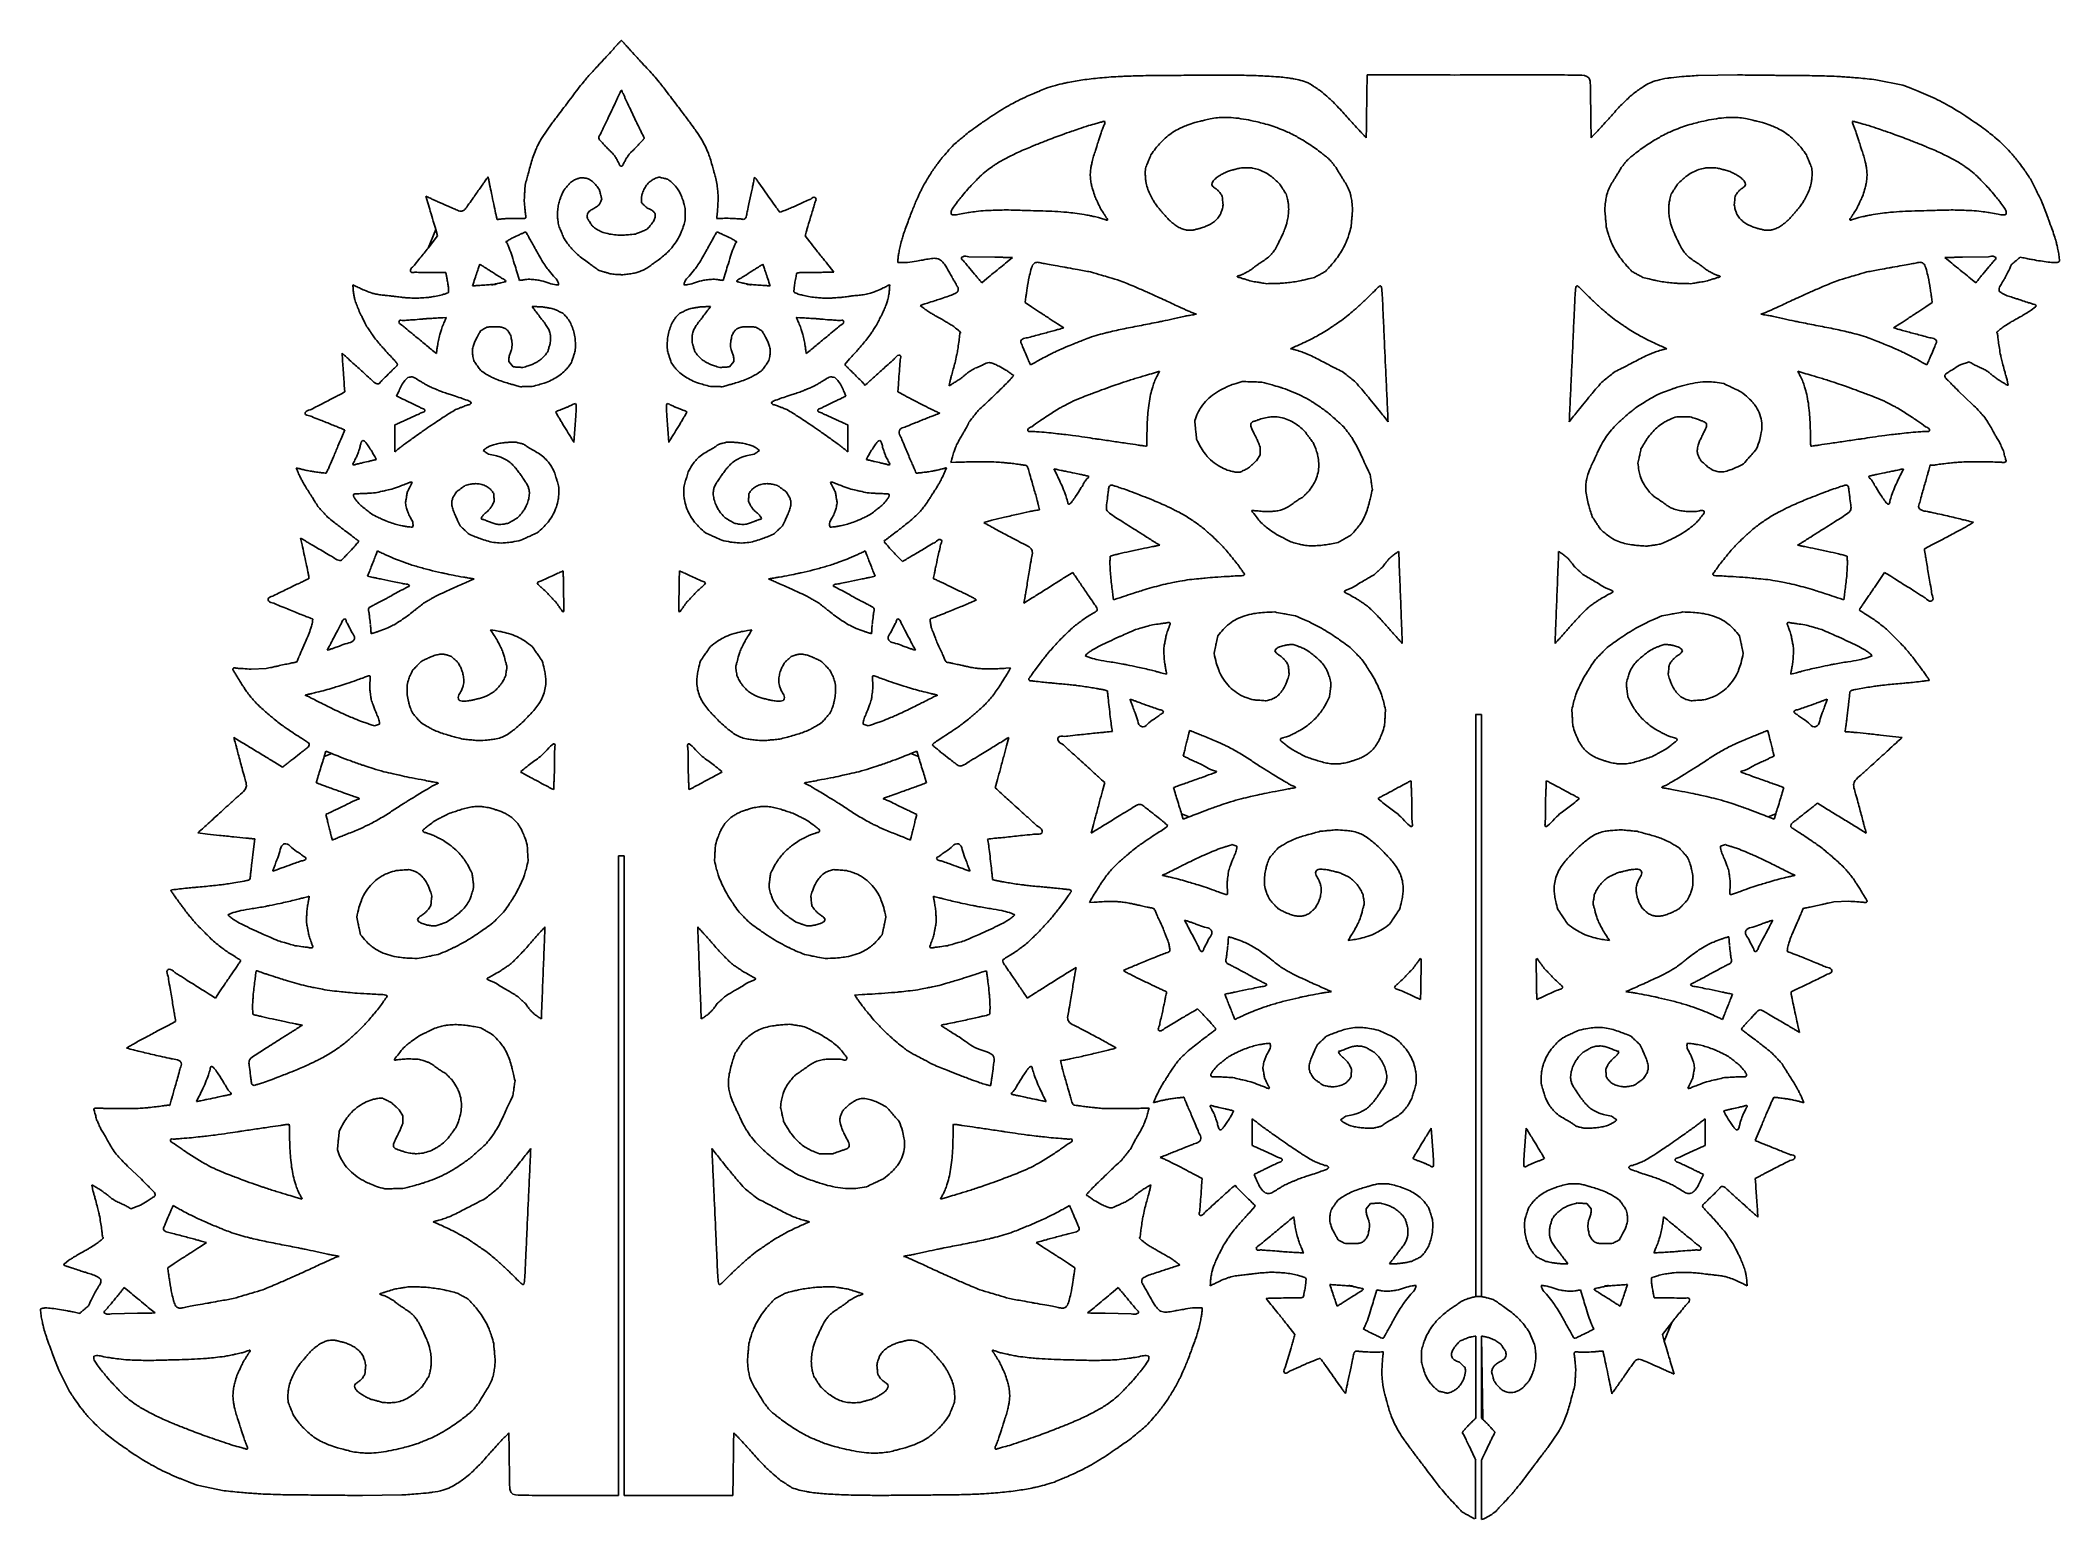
# Model space of a CAD drawing. Extents: x 0 to 339, y 0 to 248.
import ezdxf

# ---------------------------------------------------------------- set-up
doc = ezdxf.new("R2010")
doc.units = 0
doc.layers.add('layer_1', color=7, linetype='CONTINUOUS')

msp = doc.modelspace()

# ---------------------------------------------------------------- linework, layer by layer
at = {"layer": 'layer_1', "color": 1}
for p, q in [((278.264306, 242.578416), (284.870945, 242.679294)), ((284.870945, 242.679294), (278.264306, 242.578416)), ((278.264306, 242.578416), (278.264306, 242.578416)), ((308.071096, 241.872323), (312.559655, 240.964409)), ((312.559655, 240.964409), (308.071096, 241.872323)), ((308.071096, 241.872323), (308.071096, 241.872323)), ((84.160962, 231.996308), (85.976667, 234.619047)), ((85.976667, 234.619047), (84.160962, 231.996308)), ((222.555371, 232.138607), (222.580773, 233.903549)), ((222.580773, 233.903549), (222.555371, 232.138607)), ((84.160962, 231.996308), (84.160962, 231.996308)), ((222.555371, 232.138607), (222.555371, 232.138607)), ((260.285986, 232.138612), (260.764939, 232.642944)), ((260.764939, 232.642944), (260.285986, 232.138612)), ((260.285986, 232.138612), (260.285986, 232.138612)), ((97.579421, 227.401735), (97.57948, 227.401703)), ((97.57948, 227.401703), (97.579421, 227.401735)), ((97.579421, 227.401735), (97.579421, 227.401735)), ((196.649944, 224.320432), (196.649944, 224.320432)), ((196.649944, 224.320432), (196.649944, 224.320432)), ((196.649944, 224.320432), (196.649944, 224.320432)), ((286.191363, 224.320432), (286.191363, 224.320432)), ((286.191363, 224.320432), (286.191363, 224.320432)), ((286.191363, 224.320432), (286.191363, 224.320432)), ((65.122378, 221.203452), (64.794359, 222.313063)), ((64.794359, 222.313063), (65.122378, 221.203452)), ((65.122378, 221.203452), (65.122378, 221.203452)), ((152.9109, 219.294818), (152.9109, 219.294818)), ((152.9109, 219.294818), (152.9109, 219.294818)), ((152.9109, 219.294818), (152.9109, 219.294818)), ((329.930344, 219.294882), (329.930344, 219.294882)), ((329.930344, 219.294882), (329.930344, 219.294882)), ((329.930344, 219.294882), (329.930344, 219.294882)), ((66.433427, 216.765273), (65.147115, 213.638201)), ((65.147115, 213.638201), (66.761058, 215.655662)), ((65.147115, 213.638201), (65.147115, 213.638201)), ((66.761058, 215.655662), (66.433427, 216.765273)), ((97.578706, 215.809128), (97.579348, 215.809196)), ((97.579348, 215.809196), (97.578706, 215.809128)), ((97.578706, 215.809128), (97.578706, 215.809128)), ((128.397643, 215.655639), (129.20461, 214.646911)), ((129.20461, 214.646911), (128.397643, 215.655639)), ((128.397643, 215.655639), (128.397643, 215.655639)), ((73.624017, 210.316547), (73.826102, 210.922659)), ((73.826102, 210.922659), (73.624017, 210.316547)), ((73.624017, 210.316547), (73.624017, 210.316547)), ((121.534679, 210.316547), (121.332663, 210.922659)), ((121.332663, 210.922659), (121.534679, 210.316547)), ((121.534679, 210.316547), (121.534679, 210.316547)), ((132.432241, 210.612244), (133.239276, 209.603516)), ((133.239276, 209.603516), (132.432241, 210.612244)), ((132.432241, 210.612244), (132.432241, 210.612244)), ((145.619576, 211.208436), (143.95513, 211.208436)), ((143.95513, 211.208436), (145.619576, 211.208436)), ((145.619576, 211.208436), (145.619576, 211.208436)), ((160.259317, 212.097718), (155.865267, 212.173281)), ((155.865267, 212.173281), (160.259317, 212.097718)), ((160.259317, 212.097718), (160.259317, 212.097718)), ((162.330249, 211.340029), (163.188884, 212.047215)), ((163.188884, 212.047215), (162.330249, 211.340029)), ((162.330249, 211.340029), (162.330249, 211.340029)), ((168.113488, 211.112566), (168.113488, 211.112566)), ((168.113488, 211.112566), (168.113488, 211.112566)), ((168.113488, 211.112566), (168.113488, 211.112566)), ((314.727819, 211.112566), (314.727819, 211.112566)), ((314.727819, 211.112566), (314.727819, 211.112566)), ((314.727819, 211.112566), (314.727819, 211.112566)), ((320.511058, 211.340029), (319.652422, 212.047151)), ((319.652422, 212.047151), (320.511058, 211.340029)), ((320.511058, 211.340029), (320.511058, 211.340029)), ((322.581985, 212.097654), (326.976039, 212.173281)), ((326.976039, 212.173281), (322.581985, 212.097654)), ((322.581985, 212.097654), (322.581985, 212.097654)), ((52.538792, 207.485518), (53.093631, 207.207939)), ((53.093631, 207.207939), (52.538792, 207.485518)), ((52.538792, 207.485518), (52.538792, 207.485518)), ((68.122864, 209.50266), (66.054965, 209.50266)), ((66.054965, 209.50266), (68.122864, 209.50266)), ((68.122864, 209.50266), (68.122864, 209.50266)), ((72.613869, 207.285974), (72.613869, 207.285974)), ((72.613869, 207.285974), (72.613869, 207.285974)), ((72.613869, 207.285974), (72.613869, 207.285974)), ((75.795827, 207.437487), (75.947468, 207.462543)), ((75.947468, 207.462543), (75.795827, 207.437487)), ((75.795827, 207.437487), (75.795827, 207.437487)), ((76.529166, 207.559625), (76.529166, 207.559625)), ((76.529166, 207.559625), (76.529166, 207.559625)), ((76.529166, 207.559625), (76.529166, 207.559625)), ((80.164885, 209.280888), (80.493099, 208.195049)), ((80.493099, 208.195049), (80.164885, 209.280888)), ((80.164885, 209.280888), (80.164885, 209.280888)), ((87.084407, 207.462543), (87.084407, 207.462543)), ((87.084407, 207.462543), (87.084407, 207.462543)), ((87.084407, 207.462543), (87.084407, 207.462543)), ((108.074294, 207.462543), (108.074294, 207.462543)), ((108.074294, 207.462543), (108.074294, 207.462543)), ((108.074294, 207.462543), (108.074294, 207.462543)), ((114.993815, 209.280951), (114.665665, 208.195112)), ((114.665665, 208.195112), (114.993815, 209.280951)), ((114.993815, 209.280951), (114.993815, 209.280951)), ((118.628501, 207.559816), (118.628501, 207.559816)), ((118.628501, 207.559816), (118.628501, 207.559816)), ((118.628501, 207.559816), (118.628501, 207.559816)), ((119.362746, 207.437487), (119.211233, 207.462543)), ((119.211233, 207.462543), (119.362746, 207.437487)), ((119.362746, 207.437487), (119.362746, 207.437487)), ((122.544891, 207.285974), (122.544891, 207.285974)), ((122.544891, 207.285974), (122.544891, 207.285974)), ((122.544891, 207.285974), (122.544891, 207.285974)), ((126.632314, 207.485496), (126.531436, 206.275006)), ((126.531436, 206.275006), (126.632314, 207.485496)), ((126.632314, 207.485496), (126.632314, 207.485496)), ((142.619904, 207.485496), (142.594548, 207.081978)), ((142.594548, 207.081978), (142.619904, 207.485496)), ((142.619904, 207.485496), (142.619904, 207.485496)), ((158.037264, 207.804673), (158.895836, 208.511859)), ((158.895836, 208.511859), (158.037264, 207.804673)), ((158.037264, 207.804673), (158.037264, 207.804673)), ((224.403397, 206.895403), (224.403397, 206.895403)), ((224.403397, 206.895403), (224.403397, 206.895403)), ((224.403397, 206.895403), (224.403397, 206.895403)), ((258.43791, 206.895467), (258.43791, 206.895467)), ((258.43791, 206.895467), (258.43791, 206.895467)), ((258.43791, 206.895467), (258.43791, 206.895467)), ((324.804107, 207.804673), (323.945408, 208.511795)), ((323.945408, 208.511795), (324.804107, 207.804673)), ((324.804107, 207.804673), (324.804107, 207.804673)), ((82.942871, 203.801058), (82.614402, 203.801058)), ((82.614402, 203.801058), (82.942871, 203.801058)), ((82.942871, 203.801058), (82.942871, 203.801058)), ((112.215761, 203.801058), (112.54423, 203.801058)), ((112.54423, 203.801058), (112.215761, 203.801058)), ((112.215761, 203.801058), (112.215761, 203.801058)), ((147.989792, 203.794507), (147.737592, 203.996264)), ((147.737592, 203.996264), (147.989792, 203.794507)), ((147.989792, 203.794507), (147.989792, 203.794507)), ((166.396026, 203.763825), (165.309991, 204.470947)), ((165.309991, 204.470947), (166.396026, 203.763825)), ((166.396026, 203.763825), (166.396026, 203.763825)), ((316.445217, 203.763825), (317.531316, 204.471011)), ((317.531316, 204.471011), (316.445217, 203.763825)), ((316.445217, 203.763825), (316.445217, 203.763825)), ((334.851569, 203.794512), (334.095037, 203.189296)), ((334.095037, 203.189296), (334.851569, 203.794512)), ((334.851569, 203.794512), (334.851569, 203.794512)), ((67.613639, 201.944579), (68.21975, 201.982781)), ((127.545062, 201.944579), (126.938946, 201.982713)), ((171.825417, 200.228469), (170.739642, 200.935591)), ((170.739642, 200.935591), (171.825417, 200.228469)), ((171.825417, 200.228469), (171.825417, 200.228469)), ((311.01589, 200.228469), (312.101665, 200.935655)), ((312.101665, 200.935655), (311.01589, 200.228469)), ((311.01589, 200.228469), (311.01589, 200.228469)), ((209.857555, 196.743553), (210.539553, 197.046706)), ((210.539553, 197.046706), (209.857555, 196.743553)), ((209.857555, 196.743553), (209.857555, 196.743553)), ((272.983815, 196.743616), (272.301754, 197.046706)), ((272.301754, 197.046706), (272.983815, 196.743616)), ((272.983815, 196.743616), (272.983815, 196.743616)), ((328.345489, 199.356395), (328.446368, 199.356395)), ((328.446368, 199.356395), (328.345489, 199.356395)), ((328.345489, 199.356395), (328.345489, 199.356395)), ((50.798846, 194.901932), (50.723028, 195.986483)), ((50.723028, 195.986483), (50.798846, 194.901932)), ((50.798846, 194.901932), (50.798846, 194.901932)), ((66.628805, 196.477441), (66.552987, 195.921895)), ((79.432252, 193.699391), (78.700075, 194.583151)), ((78.700075, 194.583151), (79.432252, 193.699391)), ((79.432252, 193.699391), (79.432252, 193.699391)), ((115.72638, 193.699391), (116.458626, 194.583151)), ((116.458626, 194.583151), (115.72638, 193.699391)), ((115.72638, 193.699391), (115.72638, 193.699391)), ((128.529827, 196.477441), (128.605777, 195.921832)), ((135.862034, 195.028171), (135.054999, 194.120258)), ((135.054999, 194.120258), (135.862034, 195.028171)), ((135.862034, 195.028171), (135.862034, 195.028171)), ((166.800254, 194.34422), (166.219198, 194.01607)), ((166.219198, 194.01607), (166.800254, 194.34422)), ((166.800254, 194.34422), (166.800254, 194.34422)), ((316.041121, 194.34422), (316.622173, 194.01607)), ((316.622173, 194.01607), (316.041121, 194.34422)), ((316.041121, 194.34422), (316.041121, 194.34422)), ((51.176985, 189.480403), (51.101486, 190.564631)), ((51.101486, 190.564631), (51.176985, 189.480403)), ((61.780152, 191.906494), (61.780152, 191.906494)), ((61.780152, 191.906494), (61.780152, 191.906494)), ((61.780152, 191.906494), (61.780152, 191.906494)), ((133.378485, 191.906494), (133.378485, 191.906494)), ((133.378485, 191.906494), (133.378485, 191.906494)), ((133.378485, 191.906494), (133.378485, 191.906494)), ((152.957688, 190.75696), (152.579226, 190.530207)), ((152.579226, 190.530207), (152.957688, 190.75696)), ((152.957688, 190.75696), (152.957688, 190.75696)), ((187.886959, 192.955419), (186.851755, 192.652333)), ((186.851755, 192.652333), (187.886959, 192.955419)), ((187.886959, 192.955419), (187.886959, 192.955419)), ((294.954348, 192.955355), (295.989616, 192.652333)), ((295.989616, 192.652333), (294.954348, 192.955355)), ((294.954348, 192.955355), (294.954348, 192.955355)), ((330.060375, 191.538944), (330.211692, 190.782348)), ((330.211692, 190.782348), (330.060375, 191.538944)), ((330.060375, 191.538944), (330.060375, 191.538944)), ((51.176985, 189.480403), (51.176985, 189.480403)), ((60.189271, 189.482038), (59.886244, 188.800294)), ((59.886244, 188.800294), (60.189271, 189.482038)), ((60.189271, 189.482038), (60.189271, 189.482038)), ((134.969366, 189.481969), (135.272456, 188.800294)), ((135.272456, 188.800294), (134.969366, 189.481969)), ((134.969366, 189.481969), (134.969366, 189.481969)), ((143.981738, 189.480381), (145.141788, 188.875102)), ((145.141788, 188.875102), (143.981738, 189.480381)), ((143.981738, 189.480381), (143.981738, 189.480381)), ((321.940265, 189.622666), (324.260429, 187.403381)), ((324.260429, 187.403381), (321.940265, 189.622666)), ((321.940265, 189.622666), (321.940265, 189.622666)), ((50.672585, 181.915152), (51.176985, 183.125641)), ((51.176985, 183.125641), (50.672585, 181.915152)), ((59.583154, 183.9517), (59.583154, 183.168501)), ((59.583154, 183.168501), (59.583154, 183.9517)), ((59.583154, 183.9517), (59.583154, 183.9517)), ((89.925327, 185.479323), (89.622306, 181.034766)), ((89.622306, 181.034766), (89.925327, 185.479323)), ((89.925327, 185.479323), (89.925327, 185.479323)), ((105.233305, 185.479323), (105.536395, 181.034766)), ((105.536395, 181.034766), (105.233305, 185.479323)), ((105.233305, 185.479323), (105.233305, 185.479323)), ((135.575478, 183.951637), (135.575478, 183.168564)), ((135.575478, 183.168564), (135.575478, 183.951637)), ((135.575478, 183.951637), (135.575478, 183.951637)), ((166.446593, 183.662203), (166.446593, 183.662203)), ((166.446593, 183.662203), (166.446593, 183.662203)), ((166.446593, 183.662203), (166.446593, 183.662203)), ((226.221737, 184.470399), (225.666128, 185.177522)), ((225.666128, 185.177522), (226.221737, 184.470399)), ((226.221737, 184.470399), (226.221737, 184.470399)), ((256.61957, 184.470336), (257.175179, 185.177522)), ((257.175179, 185.177522), (256.61957, 184.470336)), ((256.61957, 184.470336), (256.61957, 184.470336)), ((316.394646, 183.662203), (316.394646, 183.662203)), ((316.394646, 183.662203), (316.394646, 183.662203)), ((316.394646, 183.662203), (316.394646, 183.662203)), ((50.672585, 181.915152), (50.672585, 181.915152)), ((54.871966, 180.782247), (54.871966, 180.782247)), ((54.871966, 180.782247), (54.871966, 180.782247)), ((54.871966, 180.782247), (54.871966, 180.782247)), ((140.286666, 180.782247), (140.286666, 180.782247)), ((140.286666, 180.782247), (140.286666, 180.782247)), ((140.286666, 180.782247), (140.286666, 180.782247)), ((43.006454, 176.770879), (43.384914, 176.669996)), ((43.384914, 176.669996), (43.006454, 176.770879)), ((43.006454, 176.770879), (43.006454, 176.770879)), ((152.152264, 176.770856), (151.975568, 176.367338)), ((151.975568, 176.367338), (152.152264, 176.770856)), ((152.152264, 176.770856), (152.152264, 176.770856)), ((153.71422, 177.694725), (152.881865, 177.669688)), ((152.881865, 177.669688), (153.71422, 177.694725)), ((153.71422, 177.694725), (153.71422, 177.694725)), ((170.563004, 175.757598), (170.158972, 176.591173)), ((170.158972, 176.591173), (170.563004, 175.757598)), ((204.743559, 178.964804), (204.137894, 177.954915)), ((204.137894, 177.954915), (204.743559, 178.964804)), ((204.743559, 178.964804), (204.743559, 178.964804)), ((278.703477, 177.954915), (278.703477, 177.954915)), ((278.703477, 177.954915), (278.703477, 177.954915)), ((278.703477, 177.954915), (278.703477, 177.954915)), ((312.278302, 175.757535), (312.682335, 176.59111)), ((312.682335, 176.59111), (312.278302, 175.757535)), ((326.630968, 177.770229), (323.503833, 177.770229)), ((323.503833, 177.770229), (326.630968, 177.770229)), ((326.630968, 177.770229), (326.630968, 177.770229)), ((170.563004, 175.757598), (170.563004, 175.757598)), ((175.916768, 175.378945), (175.916768, 175.378945)), ((175.916768, 175.378945), (175.916768, 175.378945)), ((175.916768, 175.378945), (175.916768, 175.378945)), ((306.924539, 175.378881), (306.924539, 175.378881)), ((306.924539, 175.378881), (306.924539, 175.378881)), ((306.924539, 175.378881), (306.924539, 175.378881)), ((312.278302, 175.757535), (312.278302, 175.757535)), ((172.153886, 172.096045), (172.153886, 172.096045)), ((172.153886, 172.096045), (172.153886, 172.096045)), ((172.153886, 172.096045), (172.153886, 172.096045)), ((310.687357, 172.096045), (310.687357, 172.096045)), ((310.687357, 172.096045), (310.687357, 172.096045)), ((310.687357, 172.096045), (310.687357, 172.096045)), ((62.522058, 166.804319), (62.648511, 167.157848)), ((62.648511, 167.157848), (62.522058, 166.804319)), ((62.522058, 166.804319), (62.522058, 166.804319)), ((74.066252, 168.193184), (74.192705, 168.521394)), ((74.192705, 168.521394), (74.066252, 168.193184)), ((74.066252, 168.193184), (74.066252, 168.193184)), ((121.092512, 168.193184), (120.96606, 168.52133)), ((120.96606, 168.52133), (121.092512, 168.193184)), ((121.092512, 168.193184), (121.092512, 168.193184)), ((132.636638, 166.804319), (132.510185, 167.157912)), ((132.510185, 167.157912), (132.636638, 166.804319)), ((132.636638, 166.804319), (132.636638, 166.804319)), ((44.015249, 163.834214), (43.76305, 164.969204)), ((43.76305, 164.969204), (44.015249, 163.834214)), ((44.015249, 163.834214), (44.015249, 163.834214)), ((56.663193, 162.813973), (56.385545, 162.106788)), ((138.495444, 162.814037), (138.773087, 162.106851)), ((187.940107, 163.757772), (187.62336, 163.940205)), ((187.62336, 163.940205), (187.940107, 163.757772)), ((187.940107, 163.757772), (187.940107, 163.757772)), ((228.004068, 162.726301), (228.004068, 162.726301)), ((228.004068, 162.726301), (228.004068, 162.726301)), ((228.004068, 162.726301), (228.004068, 162.726301)), ((254.837239, 162.726237), (254.837239, 162.726237)), ((254.837239, 162.726237), (254.837239, 162.726237)), ((254.837239, 162.726237), (254.837239, 162.726237)), ((294.899657, 163.7579), (295.220073, 163.941557)), ((295.220073, 163.941557), (294.899657, 163.7579)), ((294.899657, 163.7579), (294.899657, 163.7579)), ((317.577649, 163.875599), (316.190782, 163.144382)), ((316.190782, 163.144382), (317.577649, 163.875599)), ((317.577649, 163.875599), (317.577649, 163.875599)), ((55.274391, 159.278618), (54.996361, 158.571496)), ((139.88431, 159.278618), (140.162276, 158.571496)), ((144.208555, 161.590232), (144.738271, 161.035461)), ((144.738271, 161.035461), (144.208555, 161.590232)), ((144.208555, 161.590232), (144.208555, 161.590232)), ((72.295255, 157.86431), (72.875925, 158.116897)), ((84.308033, 157.871202), (84.308033, 157.871202)), ((84.308033, 157.871202), (84.308033, 157.871202)), ((84.308033, 157.871202), (84.308033, 157.871202)), ((110.850604, 157.871202), (110.850604, 157.871202)), ((110.850604, 157.871202), (110.850604, 157.871202)), ((110.850604, 157.871202), (110.850604, 157.871202)), ((122.863441, 157.864374), (122.282708, 158.116897)), ((173.307963, 159.210657), (171.946152, 158.353182)), ((171.946152, 158.353182), (173.307963, 159.210657)), ((173.307963, 159.210657), (173.307963, 159.210657)), ((309.53338, 159.210661), (308.827291, 158.176486)), ((308.827291, 158.176486), (309.53338, 159.210661)), ((309.53338, 159.210661), (309.53338, 159.210661)), ((166.499244, 154.923795), (165.137433, 154.066384)), ((165.137433, 154.066384), (166.499244, 154.923795)), ((166.499244, 154.923795), (166.499244, 154.923795)), ((180.159246, 154.620577), (180.058236, 155.378202)), ((180.058236, 155.378202), (180.159246, 154.620577)), ((180.159246, 154.620577), (180.159246, 154.620577)), ((302.682061, 154.620577), (302.783071, 155.37827)), ((302.783071, 155.37827), (302.682061, 154.620577)), ((302.682061, 154.620577), (302.682061, 154.620577)), ((75.657775, 149.575188), (76.415468, 149.448799)), ((76.415468, 149.448799), (75.657775, 149.575188)), ((75.657775, 149.575188), (75.657775, 149.575188)), ((119.500921, 149.575188), (118.743232, 149.448735)), ((118.743232, 149.448735), (119.500921, 149.575188)), ((119.500921, 149.575188), (119.500921, 149.575188)), ((228.509111, 149.84684), (228.610185, 147.271258)), ((228.610185, 147.271258), (228.509111, 149.84684)), ((228.509111, 149.84684), (228.509111, 149.84684)), ((254.332128, 149.84684), (254.231122, 147.271194)), ((254.231122, 147.271194), (254.332128, 149.84684)), ((254.332128, 149.84684), (254.332128, 149.84684)), ((48.23357, 146.165962), (48.562044, 146.241462)), ((48.562044, 146.241462), (48.23357, 146.165962)), ((48.23357, 146.165962), (48.23357, 146.165962)), ((146.925126, 146.165962), (146.596657, 146.241526)), ((146.596657, 146.241526), (146.925126, 146.165962)), ((146.925126, 146.165962), (146.925126, 146.165962)), ((207.245768, 146.05903), (207.245768, 146.05903)), ((207.245768, 146.05903), (207.245768, 146.05903)), ((207.245768, 146.05903), (207.245768, 146.05903)), ((275.595538, 146.058966), (275.595538, 146.058966)), ((275.595538, 146.058966), (275.595538, 146.058966)), ((275.595538, 146.058966), (275.595538, 146.058966)), ((35.491642, 142.97993), (38.0135, 143.080808)), ((38.0135, 143.080808), (35.491642, 142.97993)), ((35.491642, 142.97993), (35.491642, 142.97993)), ((162.087736, 143.131224), (162.894708, 143.181664)), ((162.894708, 143.181664), (162.087736, 143.131224)), ((162.087736, 143.131224), (162.087736, 143.131224)), ((166.926402, 142.718347), (168.036076, 144.231412)), ((168.036076, 144.231412), (166.926402, 142.718347)), ((166.926402, 142.718347), (166.926402, 142.718347)), ((175.39923, 145.226033), (176.308496, 144.872504)), ((176.308496, 144.872504), (175.39923, 145.226033)), ((175.39923, 145.226033), (175.39923, 145.226033)), ((307.442013, 145.226033), (306.532811, 144.872504)), ((306.532811, 144.872504), (307.442013, 145.226033)), ((307.442013, 145.226033), (307.442013, 145.226033)), ((306.433367, 139.893856), (304.718546, 139.591216)), ((304.718546, 139.591216), (306.433367, 139.893856)), ((306.433367, 139.893856), (306.433367, 139.893856)), ((44.55598, 138.629185), (44.55598, 138.629185)), ((44.55598, 138.629185), (44.55598, 138.629185)), ((44.55598, 138.629185), (44.55598, 138.629185)), ((70.304079, 138.665708), (70.228516, 138.211046)), ((70.228516, 138.211046), (70.304079, 138.665708)), ((70.304079, 138.665708), (70.304079, 138.665708)), ((124.854621, 138.665708), (124.930248, 138.21111)), ((124.930248, 138.21111), (124.854621, 138.665708)), ((124.854621, 138.665708), (124.854621, 138.665708)), ((150.602786, 138.629249), (150.602786, 138.629249)), ((150.602786, 138.629249), (150.602786, 138.629249)), ((150.602786, 138.629249), (150.602786, 138.629249)), ((182.926019, 137.952208), (182.926019, 137.952208)), ((182.926019, 137.952208), (182.926019, 137.952208)), ((182.926019, 137.952208), (182.926019, 137.952208)), ((299.915351, 137.952277), (299.915351, 137.952277)), ((299.915351, 137.952277), (299.915351, 137.952277)), ((299.915351, 137.952277), (299.915351, 137.952277)), ((56.172513, 133.477633), (57.005769, 133.730152)), ((57.005769, 133.730152), (56.172513, 133.477633)), ((56.172513, 133.477633), (56.172513, 133.477633)), ((138.98612, 133.47757), (138.152868, 133.730152)), ((138.152868, 133.730152), (138.98612, 133.47757)), ((138.98612, 133.47757), (138.98612, 133.47757)), ((240.895861, 135.351462), (240.939134, 135.376128)), ((241.902406, 135.376185), (240.895985, 135.351519)), ((240.939134, 135.376128), (240.942774, 37.700967)), ((241.904099, 37.700121), (241.902406, 135.376185)), ((32.566653, 131.531334), (33.928462, 130.698979)), ((33.928462, 130.698979), (32.566653, 131.531334)), ((32.566653, 131.531334), (32.566653, 131.531334)), ((48.024598, 129.214798), (47.747019, 128.33072)), ((47.747019, 128.33072), (49.034874, 128.810766)), ((49.034874, 128.810766), (48.024598, 129.214798)), ((48.024598, 129.214798), (48.024598, 129.214798)), ((49.034874, 128.810766), (49.034874, 128.810766)), ((146.12389, 128.810702), (147.134039, 129.214798)), ((147.411682, 128.33072), (146.12389, 128.810702)), ((146.12389, 128.810702), (146.12389, 128.810702)), ((147.134039, 129.214798), (147.134039, 129.214798)), ((147.134039, 129.214798), (147.411682, 128.33072)), ((162.592068, 131.531311), (162.213606, 130.11906)), ((162.213606, 130.11906), (162.592068, 131.531311)), ((162.592068, 131.531311), (162.592068, 131.531311)), ((191.865901, 128.406474), (192.01329, 129.012591)), ((192.01329, 129.012591), (191.865901, 128.406474)), ((192.668298, 131.707347), (192.689106, 131.79328)), ((192.689106, 131.79328), (192.668298, 131.707347)), ((192.668298, 131.707347), (192.668298, 131.707347)), ((290.173783, 131.704188), (290.153038, 131.789739)), ((290.153038, 131.789739), (290.173783, 131.704188)), ((290.173783, 131.704188), (290.173783, 131.704188)), ((290.975342, 128.406538), (290.827953, 129.012654)), ((290.827953, 129.012654), (290.975342, 128.406538)), ((310.871547, 131.69827), (312.485554, 131.521888)), ((312.485554, 131.521888), (310.871547, 131.69827)), ((310.871547, 131.69827), (310.871547, 131.69827)), ((39.375309, 127.37041), (40.737117, 126.538378)), ((40.737117, 126.538378), (39.375309, 127.37041)), ((39.375309, 127.37041), (39.375309, 127.37041)), ((80.785751, 125.666045), (80.739759, 125.803901)), ((80.739759, 125.803901), (80.785751, 125.666045)), ((80.785751, 125.666045), (80.785751, 125.666045)), ((114.372945, 125.666045), (114.418941, 125.803838)), ((114.418941, 125.803838), (114.372945, 125.666045)), ((114.372945, 125.666045), (114.372945, 125.666045)), ((191.865901, 128.406474), (191.865901, 128.406474)), ((191.865901, 128.406474), (191.865901, 128.406474)), ((191.865901, 128.406474), (191.865901, 128.406474)), ((191.865901, 128.406474), (191.865901, 128.406474)), ((191.865901, 128.406474), (191.865901, 128.406474)), ((290.975342, 128.406538), (290.975342, 128.406538)), ((290.975342, 128.406538), (290.975342, 128.406538)), ((290.975342, 128.406538), (290.975342, 128.406538)), ((290.975342, 128.406538), (290.975342, 128.406538)), ((290.975342, 128.406538), (290.975342, 128.406538)), ((46.635797, 124.795364), (46.35783, 123.911605)), ((46.35783, 123.911605), (46.635797, 124.795364)), ((46.635797, 124.795364), (46.635797, 124.795364)), ((66.813045, 123.911605), (66.813045, 123.911605)), ((66.813045, 123.911605), (66.813045, 123.911605)), ((66.813045, 123.911605), (66.813045, 123.911605)), ((128.345656, 123.911605), (128.345656, 123.911605)), ((128.345656, 123.911605), (128.345656, 123.911605)), ((128.345656, 123.911605), (128.345656, 123.911605)), ((148.5229, 124.795364), (148.800866, 123.911605)), ((148.800866, 123.911605), (148.5229, 124.795364)), ((148.5229, 124.795364), (148.5229, 124.795364)), ((160.700546, 124.470455), (160.322407, 123.058205)), ((160.322407, 123.058205), (160.700546, 124.470455)), ((160.700546, 124.470455), (160.700546, 124.470455)), ((178.299499, 122.544386), (178.677637, 123.956632)), ((178.677637, 123.956632), (178.299499, 122.544386)), ((178.299499, 122.544386), (178.299499, 122.544386)), ((190.4771, 122.219522), (190.199134, 123.103281)), ((190.199134, 123.103281), (190.4771, 122.219522)), ((190.4771, 122.219522), (190.4771, 122.219522)), ((210.654348, 123.103281), (210.654348, 123.103281)), ((210.654348, 123.103281), (210.654348, 123.103281)), ((210.654348, 123.103281), (210.654348, 123.103281)), ((272.186959, 123.103281), (272.186959, 123.103281)), ((272.186959, 123.103281), (272.186959, 123.103281)), ((272.186959, 123.103281), (272.186959, 123.103281)), ((292.364207, 122.219522), (292.642173, 123.103281)), ((292.642173, 123.103281), (292.364207, 122.219522)), ((292.364207, 122.219522), (292.364207, 122.219522)), ((48.024598, 118.608412), (48.024598, 118.608412)), ((48.024598, 118.608412), (48.024598, 118.608412)), ((48.024598, 118.608412), (48.024598, 118.608412)), ((48.024598, 118.608412), (48.024598, 118.608412)), ((48.024598, 118.608412), (48.171987, 118.002296)), ((48.171987, 118.002296), (48.024598, 118.608412)), ((48.024598, 118.608412), (48.024598, 118.608412)), ((147.134039, 118.608349), (146.986645, 118.002232)), ((146.986645, 118.002232), (147.134039, 118.608349)), ((147.134039, 118.608349), (147.134039, 118.608349)), ((147.134039, 118.608349), (147.134039, 118.608349)), ((147.134039, 118.608349), (147.134039, 118.608349)), ((147.134039, 118.608349), (147.134039, 118.608349)), ((147.134039, 118.608349), (147.134039, 118.608349)), ((191.865901, 117.800089), (191.588322, 118.684167)), ((191.588322, 118.684167), (192.876177, 118.204121)), ((224.627054, 121.348842), (224.581063, 121.210985)), ((224.581063, 121.210985), (224.627054, 121.348842)), ((224.627054, 121.348842), (224.627054, 121.348842)), ((258.214248, 121.348842), (258.260244, 121.211049)), ((258.260244, 121.211049), (258.214248, 121.348842)), ((258.214248, 121.348842), (258.214248, 121.348842)), ((291.252985, 118.684167), (289.965193, 118.204185)), ((290.975342, 117.800089), (291.252985, 118.684167)), ((299.624712, 119.644459), (298.262905, 120.47649)), ((298.262905, 120.47649), (299.624712, 119.644459)), ((299.624712, 119.644459), (299.624712, 119.644459)), ((28.128472, 115.316599), (26.514465, 115.492976)), ((26.514465, 115.492976), (28.128472, 115.316599)), ((28.128472, 115.316599), (28.128472, 115.316599)), ((48.826995, 115.30754), (48.847803, 115.221606)), ((48.847803, 115.221606), (48.826995, 115.30754)), ((48.826995, 115.30754), (48.826995, 115.30754)), ((146.332475, 115.310694), (146.311735, 115.225148)), ((146.311735, 115.225148), (146.332475, 115.310694)), ((146.332475, 115.310694), (146.332475, 115.310694)), ((176.407976, 115.48353), (176.786434, 116.895781)), ((176.786434, 116.895781), (176.407976, 115.48353)), ((176.407976, 115.48353), (176.407976, 115.48353)), ((192.876177, 118.204121), (191.865901, 117.800089)), ((191.865901, 117.800089), (191.865901, 117.800089)), ((192.876177, 118.204121), (192.876177, 118.204121)), ((289.965193, 118.204185), (290.975342, 117.800089)), ((289.965193, 118.204185), (289.965193, 118.204185)), ((290.975342, 117.800089), (290.975342, 117.800089)), ((306.433367, 115.483535), (305.071556, 116.31589)), ((305.071556, 116.31589), (306.433367, 115.483535)), ((306.433367, 115.483535), (306.433367, 115.483535)), ((35.794281, 112.315725), (36.096919, 114.53501)), ((36.096919, 114.53501), (35.794281, 112.315725)), ((35.794281, 112.315725), (35.794281, 112.315725)), ((200.01382, 113.537253), (200.847072, 113.284734)), ((200.847072, 113.284734), (200.01382, 113.537253)), ((200.01382, 113.537253), (200.01382, 113.537253)), ((282.827423, 113.537317), (281.994171, 113.284734)), ((281.994171, 113.284734), (282.827423, 113.537317)), ((282.827423, 113.537317), (282.827423, 113.537317)), ((39.084718, 109.062674), (39.084718, 109.062674)), ((39.084718, 109.062674), (39.084718, 109.062674)), ((39.084718, 109.062674), (39.084718, 109.062674)), ((98.06095, 111.636885), (97.097799, 111.636885)), ((97.097799, 111.636885), (97.097805, 111.636885)), ((97.097805, 111.636885), (97.097864, 4.338491)), ((156.074044, 109.06261), (156.074044, 109.06261)), ((156.074044, 109.06261), (156.074044, 109.06261)), ((156.074044, 109.06261), (156.074044, 109.06261)), ((214.145383, 108.349174), (214.06982, 108.803841)), ((214.06982, 108.803841), (214.145383, 108.349174)), ((268.695924, 108.349174), (268.771551, 108.803777)), ((268.771551, 108.803777), (268.695924, 108.349174)), ((32.566653, 107.121013), (34.281475, 107.423652)), ((34.281475, 107.423652), (32.566653, 107.121013)), ((32.566653, 107.121013), (32.566653, 107.121013)), ((188.397282, 108.385701), (188.397282, 108.385701)), ((188.397282, 108.385701), (188.397282, 108.385701)), ((188.397282, 108.385701), (188.397282, 108.385701)), ((214.145383, 108.349174), (214.145383, 108.349174)), ((268.695924, 108.349174), (268.695924, 108.349174)), ((294.444089, 108.385637), (294.444089, 108.385637)), ((294.444089, 108.385637), (294.444089, 108.385637)), ((294.444089, 108.385637), (294.444089, 108.385637)), ((31.557924, 101.788854), (32.467192, 102.142383)), ((32.467192, 102.142383), (31.557924, 101.788854)), ((31.557924, 101.788854), (31.557924, 101.788854)), ((163.60071, 101.788854), (162.691508, 102.142383)), ((162.691508, 102.142383), (163.60071, 101.788854)), ((163.60071, 101.788854), (163.60071, 101.788854)), ((172.073643, 104.296494), (170.963968, 102.783429)), ((170.963968, 102.783429), (172.073643, 104.296494)), ((172.073643, 104.296494), (172.073643, 104.296494)), ((176.912309, 103.883617), (176.105337, 103.833177)), ((176.105337, 103.833177), (176.912309, 103.883617)), ((176.912309, 103.883617), (176.912309, 103.883617)), ((303.508375, 104.034939), (300.986518, 103.93406)), ((300.986518, 103.93406), (303.508375, 104.034939)), ((303.508375, 104.034939), (303.508375, 104.034939)), ((63.404465, 100.955857), (63.404465, 100.955857)), ((63.404465, 100.955857), (63.404465, 100.955857)), ((63.404465, 100.955857), (63.404465, 100.955857)), ((84.667807, 97.168046), (84.768881, 99.743629)), ((84.768881, 99.743629), (84.667807, 97.168046)), ((110.490825, 97.168046), (110.389819, 99.743692)), ((110.389819, 99.743692), (110.490825, 97.168046)), ((131.754235, 100.955921), (131.754235, 100.955921)), ((131.754235, 100.955921), (131.754235, 100.955921)), ((131.754235, 100.955921), (131.754235, 100.955921)), ((192.074873, 100.84892), (192.403347, 100.773425)), ((192.403347, 100.773425), (192.074873, 100.84892)), ((192.074873, 100.84892), (192.074873, 100.84892)), ((290.766434, 100.84892), (290.43796, 100.773361)), ((290.43796, 100.773361), (290.766434, 100.84892)), ((290.766434, 100.84892), (290.766434, 100.84892)), ((84.667807, 97.168046), (84.667807, 97.168046)), ((110.490825, 97.168046), (110.490825, 97.168046)), ((219.499083, 97.439698), (220.256772, 97.566087)), ((220.256772, 97.566087), (219.499083, 97.439698)), ((219.499083, 97.439698), (219.499083, 97.439698)), ((263.342224, 97.439698), (262.584535, 97.566151)), ((262.584535, 97.566151), (263.342224, 97.439698)), ((263.342224, 97.439698), (263.342224, 97.439698)), ((36.317941, 92.39431), (36.216932, 91.63668)), ((36.216932, 91.63668), (36.317941, 92.39431)), ((36.317941, 92.39431), (36.317941, 92.39431)), ((158.840758, 92.39431), (158.007119, 92.116662)), ((158.007119, 92.116662), (158.840758, 92.39431)), ((158.840758, 92.39431), (158.840758, 92.39431)), ((172.500801, 92.091042), (173.862612, 92.948453)), ((173.862612, 92.948453), (172.500801, 92.091042)), ((172.500801, 92.091042), (172.500801, 92.091042)), ((29.466639, 87.804207), (30.172731, 88.838382)), ((30.172731, 88.838382), (29.466639, 87.804207)), ((138.006508, 88.37929), (136.718653, 88.30334)), ((136.718653, 88.30334), (138.006508, 88.37929)), ((138.006508, 88.37929), (138.006508, 88.37929)), ((165.692081, 87.804184), (167.053893, 88.661659)), ((167.053893, 88.661659), (165.692081, 87.804184)), ((199.115694, 87.736264), (198.837664, 88.443386)), ((216.136563, 89.150577), (216.717228, 88.89799)), ((228.149336, 89.14368), (228.149336, 89.14368)), ((228.149336, 89.14368), (228.149336, 89.14368)), ((228.149336, 89.14368), (228.149336, 89.14368)), ((254.691907, 89.14368), (254.691907, 89.14368)), ((254.691907, 89.14368), (254.691907, 89.14368)), ((254.691907, 89.14368), (254.691907, 89.14368)), ((266.704748, 89.150513), (266.124011, 88.89799)), ((283.725613, 87.736264), (284.003579, 88.443386)), ((29.466639, 87.804207), (29.466639, 87.804207)), ((165.692081, 87.804184), (165.692081, 87.804184)), ((194.79149, 85.424604), (194.261774, 85.97938)), ((194.261774, 85.97938), (194.79149, 85.424604)), ((194.79149, 85.424604), (194.79149, 85.424604)), ((200.504496, 84.200909), (200.226848, 84.908099)), ((282.336747, 84.200845), (282.61439, 84.908035)), ((21.422371, 83.13927), (22.809238, 83.870487)), ((22.809238, 83.870487), (21.422371, 83.13927)), ((21.422371, 83.13927), (21.422371, 83.13927)), ((44.098801, 83.257114), (43.782055, 83.074682)), ((43.782055, 83.074682), (44.098801, 83.257114)), ((44.098801, 83.257114), (44.098801, 83.257114)), ((84.162765, 84.288585), (84.162765, 84.288585)), ((84.162765, 84.288585), (84.162765, 84.288585)), ((84.162765, 84.288585), (84.162765, 84.288585)), ((110.995931, 84.288649), (110.995931, 84.288649)), ((110.995931, 84.288649), (110.995931, 84.288649)), ((110.995931, 84.288649), (110.995931, 84.288649)), ((151.488088, 83.004208), (151.37877, 83.07333)), ((151.37877, 83.07333), (151.488088, 83.004208)), ((151.488088, 83.004208), (151.488088, 83.004208)), ((294.984771, 83.180654), (295.236971, 82.045664)), ((295.236971, 82.045664), (294.984771, 83.180654)), ((294.984771, 83.180654), (294.984771, 83.180654)), ((206.363361, 80.210567), (206.489814, 79.857038)), ((206.489814, 79.857038), (206.363361, 80.210567)), ((206.363361, 80.210567), (206.363361, 80.210567)), ((217.907555, 78.821702), (218.034008, 78.493493)), ((218.034008, 78.493493), (217.907555, 78.821702)), ((217.907555, 78.821702), (217.907555, 78.821702)), ((264.933816, 78.821702), (264.807363, 78.493556)), ((264.807363, 78.493556), (264.933816, 78.821702)), ((264.933816, 78.821702), (264.933816, 78.821702)), ((276.477946, 80.210567), (276.351488, 79.856975)), ((276.351488, 79.856975), (276.477946, 80.210567)), ((276.477946, 80.210567), (276.477946, 80.210567)), ((28.312582, 74.918842), (28.312582, 74.918842)), ((28.312582, 74.918842), (28.312582, 74.918842)), ((28.312582, 74.918842), (28.312582, 74.918842)), ((166.846054, 74.918842), (166.846054, 74.918842)), ((166.846054, 74.918842), (166.846054, 74.918842)), ((166.846054, 74.918842), (166.846054, 74.918842)), ((26.721701, 71.257288), (26.317667, 70.423713)), ((26.317667, 70.423713), (26.721701, 71.257288)), ((26.721701, 71.257288), (26.721701, 71.257288)), ((32.075463, 71.635941), (32.075463, 71.635941)), ((32.075463, 71.635941), (32.075463, 71.635941)), ((32.075463, 71.635941), (32.075463, 71.635941)), ((163.083235, 71.636005), (163.083235, 71.636005)), ((163.083235, 71.636005), (163.083235, 71.636005)), ((163.083235, 71.636005), (163.083235, 71.636005)), ((168.436999, 71.257352), (168.841031, 70.423777)), ((168.841031, 70.423777), (168.436999, 71.257352)), ((168.436999, 71.257352), (168.436999, 71.257352)), ((12.36905, 69.244635), (15.496185, 69.244635)), ((15.496185, 69.244635), (12.36905, 69.244635)), ((12.36905, 69.244635), (12.36905, 69.244635)), ((60.902256, 68.050083), (60.29659, 69.059972)), ((60.29659, 69.059972), (60.902256, 68.050083)), ((60.902256, 68.050083), (60.902256, 68.050083)), ((134.862174, 69.059972), (134.862174, 69.059972)), ((134.862174, 69.059972), (134.862174, 69.059972)), ((134.862174, 69.059972), (134.862174, 69.059972)), ((185.285824, 69.320111), (186.118179, 69.345194)), ((186.118179, 69.345194), (185.285824, 69.320111)), ((185.285824, 69.320111), (185.285824, 69.320111)), ((186.847776, 70.243985), (187.024477, 70.647503)), ((187.024477, 70.647503), (186.847776, 70.243985)), ((186.847776, 70.243985), (186.847776, 70.243985)), ((295.993567, 70.24399), (295.615105, 70.344868)), ((295.615105, 70.344868), (295.993567, 70.24399)), ((295.993567, 70.24399), (295.993567, 70.24399)), ((198.713274, 66.23264), (198.713274, 66.23264)), ((198.713274, 66.23264), (198.713274, 66.23264)), ((198.713274, 66.23264), (198.713274, 66.23264)), ((233.766635, 61.535563), (233.463609, 65.980121)), ((233.463609, 65.980121), (233.766635, 61.535563)), ((249.074608, 61.535563), (249.377698, 65.980121)), ((249.377698, 65.980121), (249.074608, 61.535563)), ((284.12797, 66.23264), (284.12797, 66.23264)), ((284.12797, 66.23264), (284.12797, 66.23264)), ((284.12797, 66.23264), (284.12797, 66.23264)), ((288.327433, 65.099717), (287.823037, 63.889227)), ((287.823037, 63.889227), (288.327433, 65.099717)), ((288.327433, 65.099717), (288.327433, 65.099717)), ((22.60529, 63.352679), (22.60529, 63.352679)), ((22.60529, 63.352679), (22.60529, 63.352679)), ((22.60529, 63.352679), (22.60529, 63.352679)), ((82.380434, 62.544487), (81.824825, 61.837361)), ((81.824825, 61.837361), (82.380434, 62.544487)), ((82.380434, 62.544487), (82.380434, 62.544487)), ((112.778267, 62.544551), (113.333876, 61.837361)), ((113.333876, 61.837361), (112.778267, 62.544551)), ((112.778267, 62.544551), (112.778267, 62.544551)), ((172.553343, 63.352679), (172.553343, 63.352679)), ((172.553343, 63.352679), (172.553343, 63.352679)), ((172.553343, 63.352679), (172.553343, 63.352679)), ((203.424457, 63.063182), (203.424457, 63.846386)), ((203.424457, 63.846386), (203.424457, 63.063182)), ((203.424457, 63.063182), (203.424457, 63.063182)), ((233.766635, 61.535563), (233.766635, 61.535563)), ((249.074608, 61.535563), (249.074608, 61.535563)), ((279.416781, 63.063246), (279.416781, 63.846318)), ((279.416781, 63.846318), (279.416781, 63.063246)), ((279.416781, 63.063246), (279.416781, 63.063246)), ((17.059752, 57.392202), (14.739589, 59.611483)), ((14.739589, 59.611483), (17.059752, 57.392202)), ((195.018306, 57.534461), (193.858256, 58.139739)), ((193.858256, 58.139739), (195.018306, 57.534461)), ((204.030574, 57.532849), (203.727548, 58.214592)), ((203.727548, 58.214592), (204.030574, 57.532849)), ((278.810669, 57.532913), (279.113759, 58.214592)), ((279.113759, 58.214592), (278.810669, 57.532913)), ((8.939665, 55.475966), (8.788346, 56.232562)), ((8.788346, 56.232562), (8.939665, 55.475966)), ((8.939665, 55.475966), (8.939665, 55.475966)), ((17.059752, 57.392202), (17.059752, 57.392202)), ((44.045656, 54.059463), (43.010449, 54.362554)), ((43.010449, 54.362554), (44.045656, 54.059463)), ((151.113045, 54.059532), (152.148313, 54.362554)), ((152.148313, 54.362554), (151.113045, 54.059532)), ((186.042357, 56.257918), (186.420814, 56.484671)), ((186.420814, 56.484671), (186.042357, 56.257918)), ((186.042357, 56.257918), (186.042357, 56.257918)), ((195.018306, 57.534461), (195.018306, 57.534461)), ((204.030574, 57.532849), (204.030574, 57.532849)), ((205.621455, 55.108393), (205.621455, 55.108393)), ((205.621455, 55.108393), (205.621455, 55.108393)), ((205.621455, 55.108393), (205.621455, 55.108393)), ((277.219788, 55.108393), (277.219788, 55.108393)), ((277.219788, 55.108393), (277.219788, 55.108393)), ((277.219788, 55.108393), (277.219788, 55.108393)), ((278.810669, 57.532913), (278.810669, 57.532913)), ((287.823037, 57.534465), (287.898536, 56.450238)), ((287.898536, 56.450238), (287.823037, 57.534465)), ((287.823037, 57.534465), (287.823037, 57.534465)), ((22.958948, 52.670666), (22.377893, 52.998812)), ((22.377893, 52.998812), (22.958948, 52.670666)), ((22.958948, 52.670666), (22.958948, 52.670666)), ((44.045656, 54.059463), (44.045656, 54.059463)), ((151.113045, 54.059532), (151.113045, 54.059532)), ((172.199814, 52.670666), (172.78087, 52.998812)), ((172.78087, 52.998812), (172.199814, 52.670666)), ((172.199814, 52.670666), (172.199814, 52.670666)), ((203.138006, 51.98667), (203.945046, 52.894583)), ((203.945046, 52.894583), (203.138006, 51.98667)), ((203.138006, 51.98667), (203.138006, 51.98667)), ((210.470108, 50.537446), (210.39429, 51.092991)), ((223.273555, 53.315495), (222.541378, 52.431736)), ((222.541378, 52.431736), (223.273555, 53.315495)), ((223.273555, 53.315495), (223.273555, 53.315495)), ((259.567683, 53.315495), (260.299929, 52.431736)), ((260.299929, 52.431736), (259.567683, 53.315495)), ((259.567683, 53.315495), (259.567683, 53.315495)), ((272.37113, 50.537446), (272.44708, 51.093055)), ((288.201176, 52.112936), (288.276994, 51.028385)), ((288.276994, 51.028385), (288.201176, 52.112936)), ((288.201176, 52.112936), (288.201176, 52.112936)), ((10.654552, 47.658514), (10.553672, 47.658514)), ((10.553672, 47.658514), (10.654552, 47.658514)), ((10.654552, 47.658514), (10.654552, 47.658514)), ((66.016252, 50.271334), (66.69825, 49.968176)), ((66.69825, 49.968176), (66.016252, 50.271334)), ((66.016252, 50.271334), (66.016252, 50.271334)), ((129.142512, 50.271266), (128.46045, 49.968176)), ((128.46045, 49.968176), (129.142512, 50.271266)), ((129.142512, 50.271266), (129.142512, 50.271266)), ((27.984111, 46.786418), (26.898337, 46.079295)), ((26.898337, 46.079295), (27.984111, 46.786418)), ((27.984111, 46.786418), (27.984111, 46.786418)), ((167.174587, 46.786418), (168.260362, 46.079232)), ((168.260362, 46.079232), (167.174587, 46.786418)), ((167.174587, 46.786418), (167.174587, 46.786418)), ((211.454942, 45.070303), (212.061054, 45.032105)), ((271.386365, 45.070303), (270.780249, 45.032169)), ((4.14847, 43.220398), (4.905002, 43.825608)), ((4.905002, 43.825608), (4.14847, 43.220398)), ((4.14847, 43.220398), (4.14847, 43.220398)), ((22.554722, 43.251062), (21.468689, 42.54394)), ((21.468689, 42.54394), (22.554722, 43.251062)), ((22.554722, 43.251062), (22.554722, 43.251062)), ((172.603914, 43.251062), (173.690008, 42.543876)), ((173.690008, 42.543876), (172.603914, 43.251062)), ((172.603914, 43.251062), (172.603914, 43.251062)), ((191.010252, 43.220375), (191.262453, 43.018619)), ((191.262453, 43.018619), (191.010252, 43.220375)), ((191.010252, 43.220375), (191.010252, 43.220375)), ((212.36769, 39.529341), (212.468568, 40.73983)), ((212.468568, 40.73983), (212.36769, 39.529341)), ((226.784174, 43.213829), (226.455705, 43.213829)), ((226.455705, 43.213829), (226.784174, 43.213829)), ((226.784174, 43.213829), (226.784174, 43.213829)), ((256.057065, 43.213829), (256.385538, 43.213829)), ((256.385538, 43.213829), (256.057065, 43.213829)), ((256.057065, 43.213829), (256.057065, 43.213829)), ((14.195962, 39.210213), (15.054533, 38.503027)), ((15.054533, 38.503027), (14.195962, 39.210213)), ((14.195962, 39.210213), (14.195962, 39.210213)), ((80.562089, 40.119483), (80.562089, 40.119483)), ((80.562089, 40.119483), (80.562089, 40.119483)), ((80.562089, 40.119483), (80.562089, 40.119483)), ((114.596607, 40.119415), (114.596607, 40.119415)), ((114.596607, 40.119415), (114.596607, 40.119415)), ((114.596607, 40.119415), (114.596607, 40.119415)), ((180.962803, 39.210213), (180.1041, 38.503091)), ((180.1041, 38.503091), (180.962803, 39.210213)), ((180.962803, 39.210213), (180.962803, 39.210213)), ((196.380095, 39.529341), (196.405496, 39.932863)), ((196.405496, 39.932863), (196.380095, 39.529341)), ((196.380095, 39.529341), (196.380095, 39.529341)), ((206.567763, 36.402597), (205.760727, 37.411325)), ((205.760727, 37.411325), (206.567763, 36.402597)), ((212.36769, 39.529341), (212.36769, 39.529341)), ((216.455176, 39.728912), (216.455176, 39.728912)), ((216.455176, 39.728912), (216.455176, 39.728912)), ((216.455176, 39.728912), (216.455176, 39.728912)), ((219.63713, 39.577399), (219.788771, 39.552339)), ((219.788771, 39.552339), (219.63713, 39.577399)), ((219.63713, 39.577399), (219.63713, 39.577399)), ((220.370469, 39.455262), (220.370469, 39.455262)), ((220.370469, 39.455262), (220.370469, 39.455262)), ((220.370469, 39.455262), (220.370469, 39.455262)), ((224.006188, 37.733999), (224.334402, 38.819838)), ((224.334402, 38.819838), (224.006188, 37.733999)), ((224.006188, 37.733999), (224.006188, 37.733999)), ((230.92571, 39.552339), (230.92571, 39.552339)), ((230.92571, 39.552339), (230.92571, 39.552339)), ((230.92571, 39.552339), (230.92571, 39.552339)), ((240.942774, 37.700967), (241.904099, 37.700121)), ((251.915597, 39.552339), (251.915597, 39.552339)), ((251.915597, 39.552339), (251.915597, 39.552339)), ((251.915597, 39.552339), (251.915597, 39.552339)), ((258.835118, 37.733935), (258.506968, 38.819774)), ((258.506968, 38.819774), (258.835118, 37.733935)), ((258.835118, 37.733935), (258.835118, 37.733935)), ((262.469805, 39.455071), (262.469805, 39.455071)), ((262.469805, 39.455071), (262.469805, 39.455071)), ((262.469805, 39.455071), (262.469805, 39.455071)), ((263.204049, 39.577399), (263.052536, 39.552339)), ((263.052536, 39.552339), (263.204049, 39.577399)), ((263.204049, 39.577399), (263.204049, 39.577399)), ((266.386194, 39.728912), (266.386194, 39.728912)), ((266.386194, 39.728912), (266.386194, 39.728912)), ((266.386194, 39.728912), (266.386194, 39.728912)), ((270.877153, 37.512208), (272.945053, 37.512208)), ((272.945053, 37.512208), (270.877153, 37.512208)), ((270.877153, 37.512208), (270.877153, 37.512208)), ((286.46123, 39.529346), (285.906391, 39.806929)), ((285.906391, 39.806929), (286.46123, 39.529346)), ((286.46123, 39.529346), (286.46123, 39.529346)), ((16.418016, 34.917169), (12.023962, 34.841606)), ((12.023962, 34.841606), (16.418016, 34.917169)), ((16.418016, 34.917169), (16.418016, 34.917169)), ((18.488944, 35.674858), (19.347579, 34.967672)), ((19.347579, 34.967672), (18.488944, 35.674858)), ((18.488944, 35.674858), (18.488944, 35.674858)), ((24.272185, 35.902321), (24.272185, 35.902321)), ((24.272185, 35.902321), (24.272185, 35.902321)), ((24.272185, 35.902321), (24.272185, 35.902321)), ((170.886516, 35.902321), (170.886516, 35.902321)), ((170.886516, 35.902321), (170.886516, 35.902321)), ((170.886516, 35.902321), (170.886516, 35.902321)), ((176.669755, 35.674858), (175.811119, 34.967736)), ((175.811119, 34.967736), (176.669755, 35.674858)), ((176.669755, 35.674858), (176.669755, 35.674858)), ((178.740682, 34.917233), (183.134736, 34.841606)), ((183.134736, 34.841606), (178.740682, 34.917233)), ((178.740682, 34.917233), (178.740682, 34.917233)), ((193.380468, 35.806441), (195.044914, 35.806441)), ((195.044914, 35.806441), (193.380468, 35.806441)), ((193.380468, 35.806441), (193.380468, 35.806441)), ((206.567763, 36.402597), (206.567763, 36.402597)), ((217.465325, 36.69834), (217.667405, 36.092228)), ((217.667405, 36.092228), (217.465325, 36.69834)), ((217.465325, 36.69834), (217.465325, 36.69834)), ((265.375987, 36.69834), (265.173966, 36.092228)), ((265.173966, 36.092228), (265.375987, 36.69834)), ((265.375987, 36.69834), (265.375987, 36.69834)), ((210.602361, 31.359202), (209.795389, 32.36793)), ((209.795389, 32.36793), (210.602361, 31.359202)), ((210.602361, 31.359202), (210.602361, 31.359202)), ((240.93756, 31.097105), (240.93863, 17.345412)), ((240.93863, 17.345412), (240.93756, 31.097105)), ((240.93756, 31.097105), (240.93756, 31.097105)), ((241.904047, 17.343955), (241.903137, 31.097297)), ((241.903137, 31.097297), (242.129257, 17.106236)), ((250.799276, 29.665403), (249.89007, 31.786833)), ((249.89007, 31.786833), (250.799276, 29.665403)), ((273.852907, 33.376668), (272.238964, 31.359207)), ((272.238964, 31.359207), (272.566595, 30.249596)), ((272.566595, 30.249596), (273.852907, 33.376668)), ((273.852907, 33.376668), (273.852907, 33.376668)), ((9.069597, 27.720069), (9.069597, 27.720069)), ((9.069597, 27.720069), (9.069597, 27.720069)), ((9.069597, 27.720069), (9.069597, 27.720069)), ((186.089036, 27.720005), (186.089036, 27.720005)), ((186.089036, 27.720005), (186.089036, 27.720005)), ((186.089036, 27.720005), (186.089036, 27.720005)), ((208.963681, 25.811412), (209.946711, 29.13998)), ((209.946711, 29.13998), (208.963681, 25.811412)), ((231.840179, 28.655255), (231.840179, 26.735841)), ((231.840179, 26.735841), (231.840179, 28.655255)), ((231.840179, 28.655255), (231.840179, 28.655255)), ((250.799276, 29.665403), (250.799276, 29.665403)), ((208.963681, 25.811412), (208.963681, 25.811412)), ((273.877644, 25.811416), (274.205663, 24.701805)), ((274.205663, 24.701805), (273.877644, 25.811416)), ((273.877644, 25.811416), (273.877644, 25.811416)), ((52.808641, 22.694464), (52.808641, 22.694464)), ((52.808641, 22.694464), (52.808641, 22.694464)), ((52.808641, 22.694464), (52.808641, 22.694464)), ((142.350055, 22.694464), (142.350055, 22.694464)), ((142.350055, 22.694464), (142.350055, 22.694464)), ((142.350055, 22.694464), (142.350055, 22.694464)), ((242.129257, 17.106236), (241.904047, 17.343955)), ((242.129257, 17.106236), (242.129257, 17.106236)), ((78.71405, 14.876307), (78.235101, 14.371961)), ((78.235101, 14.371961), (78.71405, 14.876307)), ((78.71405, 14.876307), (78.71405, 14.876307)), ((116.444669, 14.876261), (116.419313, 13.111301)), ((116.419313, 13.111301), (116.444669, 14.876261)), ((116.444669, 14.876261), (116.444669, 14.876261)), ((254.83906, 15.018565), (253.023355, 12.395821)), ((253.023355, 12.395821), (254.83906, 15.018565)), ((254.83906, 15.018565), (254.83906, 15.018565)), ((240.869295, 0.399064), (240.907045, 10.305233)), ((240.907045, 10.305233), (240.869295, 0.399064)), ((241.902245, 0.294434), (241.902245, 10.292309)), ((241.902245, 10.292309), (241.902245, 0.294434)), ((30.928941, 5.1426), (26.440385, 6.050505)), ((26.440385, 6.050505), (30.928941, 5.1426)), ((30.928941, 5.1426), (30.928941, 5.1426)), ((60.735734, 4.436498), (54.129095, 4.33562)), ((54.129095, 4.33562), (60.735734, 4.436498)), ((60.735734, 4.436498), (60.735734, 4.436498)), ((85.396862, 4.333935), (85.396835, 4.33562)), ((85.396835, 4.33562), (85.396862, 4.333935)), ((85.396862, 4.333935), (85.396862, 4.333935)), ((108.070711, 4.338487), (98.061014, 4.338487)), ((98.061014, 4.338487), (108.070711, 4.338487)), ((108.070711, 4.338487), (108.070711, 4.338487)), ((241.902245, 0.294434), (241.902245, 0.294434))]:
    msp.add_line(p, q, dxfattribs=at)
for points in [[(96.08079, 246.842292), (96.295831, 247.080934), (96.51022, 247.321038), (96.723691, 247.557456)], [(96.723691, 247.557456), (96.798022, 247.639778), (96.872242, 247.721652), (96.946309, 247.807589)], [(96.946309, 247.807589), (97.046079, 247.923346), (97.145572, 248.046472), (97.246511, 248.144222)], [(97.246511, 248.144222), (97.305587, 248.201433), (97.365158, 248.249951), (97.430531, 248.333495)], [(97.430531, 248.333495), (97.477735, 248.393821), (97.527964, 248.472408), (97.579348, 248.452609)], [(97.579348, 248.452609), (97.594108, 248.446922), (97.608963, 248.433116), (97.623682, 248.420476)], [(97.623682, 248.420476), (97.657742, 248.391229), (97.691072, 248.368223), (97.723075, 248.341905)], [(97.723075, 248.341905), (97.759222, 248.31218), (97.793675, 248.278229), (97.827105, 248.243637)], [(97.827105, 248.243637), (97.931731, 248.135378), (98.026342, 248.020849), (98.123661, 247.908017)], [(98.123661, 247.908017), (98.214847, 247.802296), (98.30841, 247.698064), (98.40155, 247.593568)], [(98.40155, 247.593568), (98.56826, 247.406532), (98.733612, 247.218647), (98.898964, 247.030763)], [(92.987142, 243.495666), (93.24248, 243.76964), (93.497818, 244.043614), (93.753139, 244.317603)], [(93.753139, 244.317603), (93.931855, 244.509385), (94.110562, 244.701175), (94.289261, 244.892973)], [(94.289261, 244.892973), (94.544532, 245.166955), (94.799787, 245.440954), (95.055042, 245.714952)], [(95.055042, 245.714952), (95.397504, 246.089507), (95.739965, 246.464062), (96.08079, 246.842292)], [(98.898964, 247.030763), (99.270555, 246.625914), (99.642146, 246.221065), (100.014728, 245.817129)], [(100.014728, 245.817129), (100.284285, 245.524887), (100.55436, 245.233124), (100.824805, 244.941705)], [(100.824805, 244.941705), (100.928942, 244.829492), (101.033133, 244.717329), (101.137442, 244.605277)], [(101.137442, 244.605277), (101.46543, 244.252942), (101.794584, 243.901692), (102.121084, 243.547974)], [(90.294441, 240.304222), (90.598138, 240.699826), (90.90518, 241.092946), (91.221818, 241.478205)], [(91.221818, 241.478205), (91.310251, 241.585804), (91.399433, 241.69279), (91.488944, 241.799506)], [(91.488944, 241.799506), (91.706057, 242.058351), (91.925104, 242.315611), (92.148366, 242.569132)], [(92.148366, 242.569132), (92.423686, 242.881767), (92.705414, 243.188717), (92.987142, 243.495666)], [(102.121084, 243.547974), (102.429825, 243.213496), (102.736193, 242.876812), (103.037416, 242.535508)], [(103.037416, 242.535508), (103.343619, 242.188561), (103.644506, 241.836839), (103.936883, 241.478206)], [(103.936883, 241.478206), (104.027822, 241.366659), (104.117937, 241.254445), (104.207732, 241.141971)], [(104.207732, 241.141971), (104.438766, 240.852587), (104.667679, 240.56149), (104.893207, 240.267814)], [(168.768901, 240.409952), (169.315451, 240.587177), (169.862002, 240.764402), (170.415317, 240.917815)], [(170.415317, 240.917815), (170.902392, 241.052862), (171.39471, 241.169457), (171.888104, 241.280134)], [(171.888104, 241.280134), (172.100428, 241.327762), (172.312951, 241.374294), (172.525984, 241.418361)], [(172.525984, 241.418361), (173.343432, 241.587457), (174.168388, 241.72026), (174.995414, 241.835881)], [(174.995414, 241.835881), (175.941305, 241.968121), (176.889905, 242.077885), (177.840378, 242.169286)], [(177.840378, 242.169286), (178.87466, 242.268747), (179.91116, 242.346464), (180.94871, 242.401711)], [(180.94871, 242.401711), (181.267732, 242.418698), (181.586852, 242.43356), (181.90602, 242.447522)], [(181.90602, 242.447522), (182.716112, 242.482959), (183.526505, 242.512592), (184.3371, 242.5326)], [(184.3371, 242.5326), (185.418049, 242.559282), (186.499359, 242.568847), (187.580669, 242.578412)], [(187.580669, 242.578412), (188.433712, 242.584588), (189.286756, 242.590765), (190.1398, 242.596972)], [(190.1398, 242.596972), (190.736926, 242.601316), (191.334051, 242.605675), (191.931177, 242.610048)], [(191.931177, 242.610048), (192.784206, 242.616296), (193.637236, 242.622573), (194.490266, 242.628851)], [(194.490266, 242.628851), (195.592075, 242.639461), (196.693885, 242.650071), (197.795727, 242.651268)], [(197.795727, 242.651268), (198.62668, 242.65217), (199.457652, 242.647719), (200.288568, 242.640059)], [(200.288568, 242.640059), (200.617028, 242.637031), (200.945479, 242.633502), (201.273929, 242.628851)], [(201.273929, 242.628851), (202.34465, 242.613686), (203.415371, 242.586591), (204.485179, 242.542918)], [(204.485179, 242.542918), (205.450753, 242.503501), (206.415583, 242.45058), (207.37992, 242.378538)], [(207.37992, 242.378538), (208.175699, 242.319089), (208.971143, 242.246619), (209.759012, 242.124518)], [(209.759012, 242.124518), (209.949043, 242.095068), (210.138634, 242.062731), (210.328184, 242.029243)], [(210.328184, 242.029243), (210.745929, 241.955441), (211.163473, 241.876052), (211.572448, 241.765835)], [(211.572448, 241.765835), (211.986462, 241.65426), (212.391695, 241.511091), (212.796928, 241.367922)], [(212.796928, 241.367922), (213.055313, 241.199768), (213.313699, 241.031614), (213.572086, 240.863463)], [(213.572086, 240.863463), (213.75293, 240.745774), (213.933776, 240.628087), (214.114622, 240.510401)], [(222.649782, 238.741688), (222.660401, 239.482594), (222.67105, 240.223499), (222.681652, 240.964405)], [(222.681652, 240.964405), (222.683827, 241.116485), (222.686002, 241.268565), (222.688158, 241.420645)], [(222.688158, 241.420645), (222.692128, 241.700619), (222.696037, 241.980593), (222.700319, 242.260562)], [(222.700319, 242.260562), (222.702514, 242.404025), (222.704806, 242.547487), (222.707098, 242.690948)], [(222.707098, 242.690948), (224.339335, 242.688037), (225.971572, 242.685125), (227.603809, 242.682208)], [(227.603809, 242.682208), (228.870014, 242.679944), (230.13622, 242.677678), (231.402426, 242.675409)], [(231.402426, 242.675409), (233.38792, 242.671852), (235.373414, 242.66829), (237.358908, 242.664727)], [(237.358908, 242.664727), (239.970306, 242.665941), (242.581704, 242.667156), (245.180837, 242.668389)], [(245.180837, 242.668389), (247.179918, 242.669337), (249.171742, 242.670296), (251.196943, 242.67546)], [(251.196943, 242.67546), (252.006963, 242.677526), (252.822323, 242.680264), (253.603206, 242.679295)], [(253.603206, 242.679295), (255.095105, 242.677443), (256.46116, 242.662059), (258.200204, 242.632168)], [(258.200204, 242.632168), (258.864059, 242.620758), (259.582266, 242.607233), (259.900115, 242.196187)], [(259.900115, 242.196187), (260.128114, 241.901337), (260.15011, 241.401945), (260.159728, 240.964409)], [(260.159728, 240.964409), (260.164224, 240.759898), (260.166015, 240.568901), (260.168171, 240.376069)], [(268.685642, 240.476784), (268.789113, 240.547737), (268.89297, 240.61809), (268.997954, 240.686894)], [(268.997954, 240.686894), (269.340579, 240.911445), (269.695195, 241.119498), (270.065317, 241.295041)], [(270.065317, 241.295041), (270.475772, 241.489712), (270.905297, 241.644401), (271.34267, 241.768638)], [(271.34267, 241.768638), (271.912761, 241.930575), (272.496188, 242.040776), (273.08235, 242.124523)], [(273.08235, 242.124523), (273.298232, 242.155367), (273.514484, 242.182622), (273.730915, 242.208572)], [(273.730915, 242.208572), (274.329779, 242.280374), (274.930008, 242.342177), (275.531028, 242.393486)], [(275.531028, 242.393486), (276.440912, 242.471163), (277.352609, 242.524789), (278.264306, 242.578416)], [(284.870945, 242.679294), (285.985828, 242.6645), (287.100711, 242.649705), (288.215621, 242.637219)], [(288.215621, 242.637219), (289.070831, 242.627642), (289.926057, 242.619422), (290.781288, 242.611921)], [(290.781288, 242.611921), (291.122811, 242.608925), (291.464335, 242.606044), (291.805862, 242.603472)], [(291.805862, 242.603472), (292.952156, 242.594837), (294.098482, 242.589681), (295.244753, 242.579307)], [(295.244753, 242.579307), (296.370561, 242.569119), (297.496317, 242.553899), (298.621932, 242.527)], [(298.621932, 242.527), (299.712732, 242.500934), (300.803401, 242.4639), (301.892647, 242.401715)], [(301.892647, 242.401715), (302.206253, 242.383811), (302.51974, 242.363823), (302.833175, 242.342928)], [(302.833175, 242.342928), (303.604898, 242.29148), (304.376304, 242.234536), (305.146692, 242.166497)], [(305.146692, 242.166497), (306.122583, 242.080308), (307.096839, 241.976315), (308.071096, 241.872323)], [(312.559655, 240.964409), (313.050466, 240.779847), (313.541276, 240.595286), (314.029575, 240.404255)], [(87.109689, 236.091971), (87.389207, 236.457135), (87.667759, 236.823041), (87.945741, 237.189377)], [(87.945741, 237.189377), (88.054561, 237.332783), (88.163294, 237.476255), (88.271771, 237.619921)], [(88.271771, 237.619921), (88.621491, 238.083088), (88.968553, 238.548263), (89.316732, 239.012583)], [(89.316732, 239.012583), (89.640683, 239.444594), (89.9656, 239.875864), (90.294441, 240.304222)], [(96.416079, 237.653531), (96.049341, 236.880974), (95.682602, 236.108417), (95.315173, 235.338545)], [(96.886457, 238.685125), (96.729656, 238.341264), (96.572868, 237.997397), (96.416079, 237.653531)], [(97.11638, 239.18923), (97.039713, 239.021207), (96.963083, 238.853167), (96.886457, 238.685125)], [(97.30293, 239.597937), (97.240738, 239.461705), (97.178547, 239.325473), (97.11638, 239.18923)], [(97.441285, 239.882124), (97.391996, 239.793982), (97.347463, 239.695959), (97.30293, 239.597937)], [(97.540991, 240.052763), (97.504782, 239.988486), (97.472104, 239.937237), (97.441285, 239.882124)], [(97.579284, 240.10968), (97.566553, 240.098954), (97.553559, 240.075073), (97.540991, 240.052763)], [(97.71565, 239.882387), (97.673762, 239.99617), (97.628478, 240.151122), (97.579284, 240.10968)], [(97.880474, 239.543034), (97.828007, 239.64189), (97.775269, 239.720438), (97.71565, 239.882387)], [(98.086325, 239.092899), (98.017676, 239.248681), (97.94931, 239.413335), (97.880474, 239.543034)], [(98.305115, 238.616838), (98.231971, 238.773046), (98.15899, 238.928002), (98.086325, 239.092899)], [(98.961577, 237.203573), (98.741651, 237.676582), (98.522661, 238.152242), (98.305115, 238.616838)], [(100.055855, 234.875477), (99.690245, 235.6491), (99.324635, 236.422723), (98.961577, 237.203573)], [(104.893207, 240.267814), (105.200562, 239.867587), (105.501632, 239.462569), (105.802703, 239.05755)], [(105.802703, 239.05755), (106.070407, 238.702576), (106.338111, 238.347602), (106.605848, 237.992652)], [(106.605848, 237.992652), (106.793263, 237.744188), (106.980694, 237.495737), (107.168141, 237.247298)], [(107.168141, 237.247298), (107.435921, 236.892387), (107.703733, 236.537501), (107.971545, 236.182615)], [(161.091628, 236.655137), (161.568263, 236.950529), (162.050514, 237.237035), (162.540464, 237.509633)], [(162.540464, 237.509633), (162.688385, 237.591934), (162.837008, 237.672966), (162.985925, 237.753465)], [(162.985925, 237.753465), (163.36189, 237.956698), (163.739733, 238.15653), (164.120579, 238.350398)], [(164.120579, 238.350398), (164.624161, 238.606745), (165.132995, 238.852665), (165.641829, 239.098585)], [(165.641829, 239.098585), (166.027894, 239.260489), (166.413959, 239.422393), (166.800025, 239.584296)], [(166.800025, 239.584296), (167.070265, 239.697625), (167.340506, 239.810953), (167.610747, 239.92428)], [(167.610747, 239.92428), (167.996798, 240.086172), (168.382849, 240.248062), (168.768901, 240.409952)], [(214.114622, 240.510401), (214.372935, 240.342303), (214.63125, 240.174207), (214.889565, 240.006111)], [(214.889565, 240.006111), (215.237277, 239.713265), (215.58499, 239.420419), (215.925218, 239.119036)], [(215.925218, 239.119036), (216.182684, 238.890965), (216.435863, 238.658005), (216.686461, 238.422353)], [(216.686461, 238.422353), (216.785776, 238.328962), (216.884685, 238.235147), (216.982589, 238.140295)], [(216.982589, 238.140295), (217.307828, 237.825193), (217.621966, 237.498636), (217.93049, 237.167041)], [(217.93049, 237.167041), (218.235763, 236.83894), (218.535539, 236.505906), (218.833629, 236.171355)], [(222.612415, 236.126521), (222.624838, 236.998244), (222.637289, 237.869966), (222.649782, 238.741688)], [(260.168171, 240.376069), (260.17464, 239.797539), (260.184394, 239.202495), (260.193463, 238.610944)], [(260.193463, 238.610944), (260.208578, 237.624962), (260.221788, 236.648684), (260.235547, 235.668878)], [(264.036692, 236.210591), (264.318032, 236.532862), (264.596728, 236.857434), (264.875424, 237.182007)], [(264.875424, 237.182007), (265.118226, 237.418627), (265.361028, 237.655248), (265.603845, 237.891853)], [(265.603845, 237.891853), (265.773832, 238.057492), (265.943827, 238.223123), (266.11383, 238.388746)], [(266.11383, 238.388746), (266.356713, 238.625371), (266.599611, 238.86198), (266.842509, 239.098589)], [(266.842509, 239.098589), (267.19034, 239.373973), (267.53817, 239.649357), (267.894345, 239.913717)], [(267.894345, 239.913717), (268.154289, 240.106653), (268.418677, 240.293716), (268.685642, 240.476784)], [(314.029575, 240.404255), (314.412552, 240.254427), (314.793984, 240.10062), (315.174582, 239.944822)], [(315.174582, 239.944822), (315.328572, 239.881786), (315.482426, 239.818424), (315.635965, 239.754303)], [(315.635965, 239.754303), (316.164318, 239.533649), (316.688957, 239.303996), (317.209713, 239.065906)], [(317.209713, 239.065906), (317.736674, 238.82498), (318.259661, 238.575415), (318.777737, 238.315838)], [(318.777737, 238.315838), (319.291395, 238.058475), (319.800225, 237.791271), (320.300898, 237.509638)], [(320.300898, 237.509638), (320.446877, 237.427523), (320.592163, 237.344182), (320.737147, 237.260303)], [(320.737147, 237.260303), (321.096195, 237.052581), (321.453388, 236.841565), (321.806717, 236.624329)], [(85.976667, 234.619047), (86.354925, 235.109574), (86.733183, 235.6001), (87.109689, 236.091971)], [(94.646474, 233.949629), (94.570803, 233.794655), (94.494537, 233.63946), (94.421103, 233.48668)], [(95.315173, 235.338545), (95.094221, 234.875585), (94.873019, 234.413597), (94.646474, 233.949629)], [(100.560862, 233.846688), (100.392512, 234.189611), (100.224184, 234.532544), (100.055855, 234.875477)], [(100.914441, 233.126536), (100.796571, 233.366582), (100.678711, 233.606633), (100.560862, 233.846688)], [(107.971545, 236.182615), (108.336358, 235.704325), (108.701171, 235.226035), (109.058739, 234.742341)], [(109.058739, 234.742341), (109.312402, 234.399205), (109.562419, 234.05335), (109.809682, 233.705571)], [(155.807244, 233.046462), (156.215739, 233.338522), (156.624233, 233.630583), (157.034276, 233.92046)], [(157.034276, 233.92046), (157.352894, 234.145704), (157.672447, 234.36963), (157.992482, 234.592858)], [(157.992482, 234.592858), (158.121259, 234.682681), (158.250114, 234.772391), (158.379153, 234.861838)], [(158.379153, 234.861838), (158.820102, 235.167496), (159.263206, 235.470089), (159.710145, 235.766928)], [(159.710145, 235.766928), (160.166193, 236.069816), (160.626234, 236.366713), (161.091628, 236.655137)], [(175.967271, 234.169256), (175.418535, 233.982171), (174.869798, 233.795086), (174.321061, 233.608004)], [(177.252217, 234.534911), (176.816297, 234.408224), (176.391784, 234.28874), (175.967271, 234.169256)], [(177.998568, 234.7378), (177.760781, 234.684013), (177.504587, 234.608255), (177.252217, 234.534911)], [(178.239892, 234.800428), (178.149957, 234.770193), (178.075219, 234.755138), (177.998568, 234.7378)], [(178.074383, 232.961663), (178.169447, 233.230372), (178.268624, 233.496948), (178.363488, 233.768729)], [(178.686064, 234.867906), (178.615218, 234.959601), (178.402666, 234.855151), (178.239892, 234.800428)], [(178.363488, 233.768729), (178.395914, 233.861629), (178.427837, 233.955137), (178.467355, 234.042739)], [(178.467355, 234.042739), (178.555492, 234.238119), (178.681412, 234.404123), (178.711366, 234.649036)], [(178.711366, 234.649036), (178.721465, 234.731601), (178.720656, 234.823135), (178.686064, 234.867906)], [(191.603891, 233.854821), (191.483782, 233.801117), (191.364155, 233.746396), (191.245677, 233.68921)], [(192.528829, 234.239354), (192.216719, 234.120881), (191.908752, 233.991131), (191.603891, 233.854821)], [(193.795945, 234.674362), (193.371103, 234.536084), (192.946261, 234.397806), (192.528829, 234.239354)], [(194.750181, 234.917448), (194.432108, 234.836398), (194.114027, 234.75538), (193.795945, 234.674362)], [(195.418041, 235.087683), (195.195426, 235.030922), (194.972805, 234.974177), (194.750181, 234.917448)], [(196.371978, 235.330981), (196.054002, 235.249871), (195.736026, 235.16876), (195.418041, 235.087683)], [(197.617935, 235.50213), (197.200742, 235.462934), (196.78636, 235.396958), (196.371978, 235.330981)], [(198.66183, 235.555364), (198.313343, 235.548785), (197.964668, 235.534707), (197.617935, 235.50213)], [(199.099588, 235.558122), (198.9537, 235.55956), (198.807781, 235.558119), (198.66183, 235.555364)], [(200.697079, 235.447855), (200.166451, 235.509095), (199.633226, 235.552862), (199.099588, 235.558122)], [(202.384296, 235.197143), (201.824616, 235.297557), (201.26232, 235.38262), (200.697079, 235.447855)], [(204.049125, 234.850936), (203.497582, 234.981683), (202.942239, 235.097041), (202.384296, 235.197143)], [(204.520556, 234.735929), (204.363603, 234.77506), (204.206518, 234.813624), (204.049125, 234.850936)], [(205.665392, 234.435755), (205.285389, 234.541687), (204.903362, 234.640491), (204.520556, 234.735929)], [(207.079438, 234.017679), (206.609136, 234.160726), (206.138834, 234.303774), (205.665392, 234.435755)], [(208.014799, 233.643529), (207.70301, 233.768241), (207.391224, 233.89296), (207.079438, 234.017679)], [(218.833629, 236.171355), (219.132739, 235.83566), (219.430152, 235.498437), (219.731199, 235.164478)], [(219.731199, 235.164478), (219.82122, 235.064614), (219.911567, 234.965042), (220.002064, 234.865607)], [(220.002064, 234.865607), (220.229559, 234.615644), (220.458005, 234.366548), (220.68757, 234.118484)], [(220.68757, 234.118484), (220.98881, 233.792969), (221.291977, 233.469232), (221.597083, 233.14734)], [(222.580773, 233.903549), (222.591314, 234.64454), (222.601855, 235.385531), (222.612415, 236.126521)], [(260.235547, 235.668878), (260.241662, 235.233393), (260.247886, 234.797212), (260.254106, 234.361245)], [(260.254106, 234.361245), (260.25846, 234.056097), (260.262813, 233.751054), (260.267183, 233.44599)], [(261.384241, 233.296692), (261.659138, 233.588112), (261.932801, 233.880695), (262.205142, 234.174515)], [(262.205142, 234.174515), (262.509083, 234.502427), (262.811376, 234.83188), (263.110163, 235.164482)], [(263.110163, 235.164482), (263.199458, 235.263883), (263.28844, 235.363565), (263.377287, 235.463367)], [(263.377287, 235.463367), (263.598172, 235.711484), (263.818229, 235.960344), (264.036692, 236.210591)], [(274.826508, 233.643527), (275.138295, 233.768243), (275.450082, 233.892961), (275.761869, 234.017679)], [(275.761869, 234.017679), (276.232165, 234.160726), (276.702461, 234.303773), (277.175898, 234.435754)], [(277.175898, 234.435754), (277.555889, 234.541686), (277.937905, 234.640489), (278.3207, 234.735929)], [(278.3207, 234.735929), (278.477647, 234.77506), (278.634726, 234.813625), (278.792114, 234.850935)], [(278.792114, 234.850935), (279.343671, 234.981688), (279.899033, 235.097035), (280.456993, 235.197126)], [(280.456993, 235.197126), (281.016686, 235.297529), (281.578993, 235.382582), (282.144245, 235.447807)], [(282.144245, 235.447807), (282.674889, 235.50904), (283.208129, 235.552798), (283.741783, 235.558058)], [(283.741783, 235.558058), (283.88767, 235.559495), (284.033589, 235.558056), (284.179541, 235.555302)], [(284.179541, 235.555302), (284.528022, 235.548726), (284.876691, 235.534653), (285.223419, 235.502085)], [(285.223419, 235.502085), (285.640595, 235.4629), (286.054962, 235.396941), (286.469329, 235.330981)], [(286.469329, 235.330981), (286.787319, 235.249855), (287.105309, 235.168729), (287.423308, 235.087638)], [(287.423308, 235.087638), (287.645923, 235.03087), (287.868543, 234.97412), (288.091168, 234.917387)], [(288.091168, 234.917387), (288.409226, 234.836334), (288.727294, 234.755316), (289.045362, 234.674298)], [(289.045362, 234.674298), (289.470209, 234.536038), (289.895055, 234.397778), (290.312489, 234.239335)], [(290.312489, 234.239335), (290.624585, 234.120874), (290.932538, 233.991131), (291.23738, 233.854819)], [(291.23738, 233.854819), (291.357478, 233.801116), (291.477094, 233.746394), (291.595561, 233.68921)], [(304.129941, 234.649027), (304.119841, 234.73159), (304.12065, 234.823123), (304.155242, 234.867895)], [(304.373952, 234.042803), (304.28582, 234.238161), (304.159897, 234.404142), (304.129941, 234.649027)], [(304.155242, 234.867895), (304.226088, 234.959592), (304.438639, 234.85515), (304.601411, 234.800428)], [(304.477818, 233.768793), (304.445393, 233.861693), (304.413472, 233.955202), (304.373952, 234.042803)], [(304.766924, 232.961727), (304.671858, 233.230435), (304.57268, 233.497011), (304.477818, 233.768793)], [(304.601411, 234.800428), (304.69134, 234.770195), (304.766075, 234.755138), (304.842722, 234.737799)], [(304.842722, 234.737799), (305.080505, 234.684009), (305.336694, 234.608252), (305.58906, 234.534911)], [(305.58906, 234.534911), (306.02499, 234.408222), (306.449513, 234.288739), (306.874036, 234.169256)], [(306.874036, 234.169256), (307.422786, 233.982172), (307.971536, 233.795088), (308.520288, 233.608008)], [(321.806717, 236.624329), (322.258978, 236.346267), (322.704909, 236.058014), (323.150841, 235.769761)], [(323.150841, 235.769761), (323.474634, 235.545583), (323.798428, 235.321405), (324.122224, 235.097232)], [(324.122224, 235.097232), (324.348879, 234.940312), (324.575535, 234.783393), (324.802193, 234.626477)], [(324.802193, 234.626477), (325.125985, 234.402313), (325.449781, 234.178153), (325.773576, 233.953993)], [(325.773576, 233.953993), (326.176321, 233.654923), (326.579066, 233.355854), (326.974454, 233.04726)], [(83.241838, 230.154745), (83.36151, 230.426861), (83.485586, 230.697122), (83.617335, 230.963516)], [(83.617335, 230.963516), (83.789781, 231.312198), (83.975372, 231.654253), (84.160962, 231.996308)], [(93.937417, 232.498019), (93.861206, 232.353457), (93.778269, 232.203506), (93.801723, 232.059365)], [(93.801723, 232.059365), (93.817, 231.965478), (93.877414, 231.874056), (93.941052, 231.794724)], [(94.421103, 233.48668), (94.264129, 233.160095), (94.120099, 232.844541), (93.937417, 232.498019)], [(93.941052, 231.794724), (93.969294, 231.759517), (93.998171, 231.726692), (94.027116, 231.69368)], [(94.027116, 231.69368), (94.11501, 231.593434), (94.203527, 231.491467), (94.292778, 231.390576)], [(94.292778, 231.390576), (94.443538, 231.220154), (94.596393, 231.052804), (94.749248, 230.885454)], [(94.749248, 230.885454), (94.867759, 230.766961), (94.98627, 230.648468), (95.104779, 230.529972)], [(95.104779, 230.529972), (95.187712, 230.447047), (95.270645, 230.36412), (95.353576, 230.281192)], [(99.79008, 230.26802), (99.836685, 230.313672), (99.883166, 230.359446), (99.929402, 230.405473)], [(99.929402, 230.405473), (100.096036, 230.57135), (100.259486, 230.740519), (100.420613, 230.911651)], [(100.420613, 230.911651), (100.574558, 231.075156), (100.726381, 231.240454), (100.878054, 231.406518)], [(100.878054, 231.406518), (100.994128, 231.533606), (101.110114, 231.661144), (101.217581, 231.794724)], [(101.41966, 232.097751), (101.251247, 232.440676), (101.082834, 232.783601), (100.914441, 233.126536)], [(101.217581, 231.794724), (101.238645, 231.820907), (101.259383, 231.847322), (101.281196, 231.873287)], [(101.281196, 231.873287), (101.320433, 231.91999), (101.363151, 231.965235), (101.389717, 232.019188)], [(101.389717, 232.019188), (101.402, 232.044135), (101.41083, 232.070943), (101.41966, 232.097751)], [(109.809682, 233.705571), (109.903681, 233.573362), (109.997281, 233.440875), (110.089884, 233.307675)], [(110.089884, 233.307675), (110.371738, 232.902258), (110.644356, 232.490239), (110.902481, 232.069248)], [(110.902481, 232.069248), (111.130309, 231.697669), (111.346846, 231.319102), (111.546971, 230.931773)], [(111.546971, 230.931773), (111.733115, 230.571504), (111.90506, 230.203653), (112.056969, 229.827853)], [(152.275966, 229.789715), (152.636946, 230.194198), (153.011572, 230.586346), (153.386197, 230.978493)], [(153.386197, 230.978493), (153.685104, 231.233765), (153.984011, 231.489036), (154.282904, 231.744322)], [(154.282904, 231.744322), (154.492137, 231.923029), (154.701363, 232.101742), (154.910583, 232.280463)], [(154.910583, 232.280463), (155.209478, 232.535786), (155.508361, 232.791124), (155.807244, 233.046462)], [(166.219198, 230.583398), (165.455104, 230.266417), (164.696329, 229.936174), (163.946294, 229.587236)], [(166.95438, 230.884559), (166.708984, 230.784997), (166.463818, 230.684877), (166.219198, 230.583398)], [(168.86805, 231.645827), (168.228222, 231.397008), (167.590525, 231.142657), (166.95438, 230.884559)], [(171.52239, 232.653874), (170.636261, 232.321364), (169.750131, 231.988854), (168.86805, 231.645827)], [(173.168686, 233.215128), (172.619921, 233.028041), (172.071156, 232.840958), (171.52239, 232.653874)], [(174.321061, 233.608004), (173.936937, 233.477044), (173.552811, 233.346086), (173.168686, 233.215128)], [(177.124914, 230.022034), (177.194759, 230.244649), (177.264603, 230.467263), (177.334446, 230.689879)], [(177.334446, 230.689879), (177.434226, 231.007914), (177.534002, 231.325949), (177.633779, 231.643985)], [(177.633779, 231.643985), (177.777046, 232.085078), (177.920313, 232.526171), (178.074383, 232.961663)], [(187.873898, 231.099675), (187.652129, 230.85042), (187.435117, 230.596752), (187.226633, 230.33639)], [(188.139547, 231.39153), (188.049544, 231.295574), (187.961351, 231.197968), (187.873898, 231.099675)], [(189.0851, 232.284722), (188.75248, 232.006132), (188.436184, 231.707791), (188.139547, 231.39153)], [(190.114813, 233.048708), (189.756721, 232.814769), (189.412979, 232.559342), (189.0851, 232.284722)], [(191.245677, 233.68921), (190.855502, 233.500884), (190.477785, 233.285835), (190.114813, 233.048708)], [(208.669567, 233.38164), (208.45131, 233.468933), (208.233054, 233.556229), (208.014799, 233.643529)], [(209.604968, 233.007535), (209.293167, 233.132235), (208.981366, 233.256934), (208.669567, 233.38164)], [(210.681614, 232.439926), (210.3256, 232.634433), (209.965284, 232.820984), (209.604968, 233.007535)], [(211.516961, 231.96753), (211.240362, 232.12825), (210.962326, 232.286561), (210.681614, 232.439926)], [(211.852792, 231.770115), (211.741283, 231.836651), (211.629241, 231.902289), (211.516961, 231.96753)], [(212.986276, 231.055626), (212.613548, 231.301779), (212.236326, 231.541263), (211.852792, 231.770115)], [(214.069285, 230.31295), (213.712567, 230.566719), (213.35158, 230.814376), (212.986276, 231.055626)], [(221.597083, 233.14734), (221.715274, 233.022646), (221.833756, 232.898228), (221.952134, 232.773713)], [(221.952134, 232.773713), (222.034983, 232.68657), (222.11778, 232.599378), (222.20058, 232.512189)], [(222.20058, 232.512189), (222.318841, 232.387659), (222.437106, 232.263133), (222.555371, 232.138607)], [(260.267183, 233.44599), (260.273426, 233.010226), (260.279706, 232.574419), (260.285986, 232.138612)], [(260.764939, 232.642944), (260.971604, 232.860642), (261.178269, 233.078341), (261.384241, 233.296692)], [(268.772009, 230.31298), (269.128712, 230.566763), (269.489707, 230.8144), (269.855, 231.05566)], [(269.855, 231.05566), (270.227718, 231.301824), (270.604911, 231.541348), (270.988451, 231.770183)], [(270.988451, 231.770183), (271.099964, 231.836715), (271.212013, 231.902345), (271.324299, 231.967578)], [(271.324299, 231.967578), (271.60091, 232.128277), (271.878956, 232.286574), (272.159676, 232.439925)], [(272.159676, 232.439925), (272.515696, 232.634409), (272.876018, 232.820938), (273.236339, 233.007467)], [(273.236339, 233.007467), (273.54814, 233.132184), (273.859941, 233.256901), (274.17174, 233.38162)], [(274.17174, 233.38162), (274.389996, 233.468921), (274.608252, 233.556223), (274.826508, 233.643527)], [(291.595561, 233.68921), (291.985746, 233.500871), (292.363484, 233.285833), (292.726474, 233.048708)], [(292.726474, 233.048708), (293.084576, 232.814775), (293.428323, 232.559347), (293.756205, 232.284723)], [(293.756205, 232.284723), (294.088824, 232.006131), (294.405115, 231.707785), (294.701761, 231.39153)], [(294.701761, 231.39153), (294.791764, 231.295578), (294.879958, 231.197977), (294.967412, 231.099689)], [(294.967412, 231.099689), (295.189188, 230.85044), (295.406205, 230.596777), (295.614693, 230.336419)], [(305.207527, 231.644049), (305.064261, 232.085142), (304.920995, 232.526235), (304.766924, 232.961727)], [(305.506858, 230.689857), (305.407075, 231.007919), (305.307301, 231.325984), (305.207527, 231.644049)], [(305.716391, 230.022013), (305.646542, 230.244626), (305.576698, 230.467241), (305.506858, 230.689857)], [(308.520288, 233.608008), (308.904413, 233.477052), (309.288538, 233.346099), (309.672665, 233.215147)], [(309.672665, 233.215147), (310.221414, 233.028074), (310.770165, 232.841006), (311.318916, 232.653938)], [(311.318916, 232.653938), (312.205052, 232.321407), (313.091188, 231.988876), (313.973273, 231.64583)], [(313.973273, 231.64583), (314.613111, 231.396994), (315.250818, 231.142627), (315.886973, 230.884515)], [(315.886973, 230.884515), (316.132376, 230.784946), (316.377547, 230.68482), (316.622173, 230.583334)], [(316.622173, 230.583334), (317.386247, 230.266348), (318.145, 229.936095), (318.895017, 229.58716)], [(326.974454, 233.04726), (327.281445, 232.807658), (327.584002, 232.562314), (327.88409, 232.314069)], [(327.88409, 232.314069), (328.004838, 232.214182), (328.125187, 232.113824), (328.244607, 232.012355)], [(328.244607, 232.012355), (328.653926, 231.664559), (329.052318, 231.3037), (329.439157, 230.930927)], [(329.439157, 230.930927), (329.840753, 230.543934), (330.229896, 230.144101), (330.605534, 229.731815)], [(82.042946, 226.423525), (82.144473, 226.803999), (82.245057, 227.184746), (82.351056, 227.563988)], [(82.351056, 227.563988), (82.457868, 227.94614), (82.570179, 228.326763), (82.692736, 228.704309)], [(82.692736, 228.704309), (82.815835, 229.083523), (82.949271, 229.459632), (83.101727, 229.827853)], [(83.101727, 229.827853), (83.147075, 229.93738), (83.194106, 230.04621), (83.241838, 230.154745)], [(95.353576, 230.281192), (95.472017, 230.162755), (95.590455, 230.044316), (95.708894, 229.925877)], [(95.708894, 229.925877), (95.837298, 229.802103), (95.965702, 229.678329), (96.084941, 229.546082)], [(96.084941, 229.546082), (96.181614, 229.438863), (96.272263, 229.326074), (96.35991, 229.21118)], [(96.35991, 229.21118), (96.396161, 229.16366), (96.431898, 229.11578), (96.466519, 229.067114)], [(96.466519, 229.067114), (96.588805, 228.895216), (96.697162, 228.713507), (96.800537, 228.529364)], [(96.800537, 228.529364), (96.898991, 228.353987), (96.992927, 228.176402), (97.084007, 227.997254)], [(97.084007, 227.997254), (97.155381, 227.856868), (97.225001, 227.715522), (97.300225, 227.577175)], [(97.300225, 227.577175), (97.308653, 227.561676), (97.31715, 227.546214), (97.325694, 227.530775)], [(97.325694, 227.530775), (97.344632, 227.496551), (97.363795, 227.462436), (97.383987, 227.428947)], [(97.383987, 227.428947), (97.40459, 227.394779), (97.426264, 227.361263), (97.447938, 227.327747)], [(97.447938, 227.327747), (97.478789, 227.345094), (97.50964, 227.362441), (97.540464, 227.379837)], [(97.540464, 227.379837), (97.551821, 227.386246), (97.563174, 227.392662), (97.574559, 227.399022)], [(97.574559, 227.399022), (97.576179, 227.399927), (97.5778, 227.400831), (97.579421, 227.401735)], [(97.57948, 227.401703), (97.617591, 227.385693), (97.655702, 227.369683), (97.690163, 227.377195)], [(97.690163, 227.377195), (97.722507, 227.384246), (97.751634, 227.412018), (97.775339, 227.440959)], [(97.775339, 227.440959), (97.810912, 227.484389), (97.834271, 227.53045), (97.858539, 227.577243)], [(97.858539, 227.577243), (97.877305, 227.613429), (97.896616, 227.650052), (97.91564, 227.686725)], [(97.91564, 227.686725), (97.972171, 227.795698), (98.026182, 227.905113), (98.079405, 228.015059)], [(98.079405, 228.015059), (98.167206, 228.196434), (98.252863, 228.379253), (98.338521, 228.562072)], [(98.338521, 228.562072), (98.425827, 228.686788), (98.513133, 228.811505), (98.600439, 228.936222)], [(98.600439, 228.936222), (98.661549, 229.023519), (98.722658, 229.110815), (98.783767, 229.198113)], [(98.783767, 229.198113), (98.87106, 229.322814), (98.958351, 229.447517), (99.045643, 229.57222)], [(99.045643, 229.57222), (99.182683, 229.695754), (99.319723, 229.819288), (99.454365, 229.945401)], [(99.454365, 229.945401), (99.567635, 230.051495), (99.679206, 230.159414), (99.79008, 230.26802)], [(112.056969, 229.827853), (112.101299, 229.718188), (112.143923, 229.607847), (112.185842, 229.497223)], [(112.185842, 229.497223), (112.290524, 229.220974), (112.390817, 228.942966), (112.482761, 228.662296)], [(112.482761, 228.662296), (112.602308, 228.297369), (112.707743, 227.927942), (112.813178, 227.558515)], [(112.813178, 227.558515), (112.887885, 227.278274), (112.962593, 226.998032), (113.037311, 226.717794)], [(149.971825, 226.858841), (150.327899, 227.378767), (150.699719, 227.888145), (151.091868, 228.381201)], [(151.091868, 228.381201), (151.202913, 228.520821), (151.315589, 228.659132), (151.42899, 228.79687)], [(151.42899, 228.79687), (151.705512, 229.132735), (151.986347, 229.465195), (152.275966, 229.789715)], [(159.877676, 227.335611), (159.536355, 227.099194), (159.19897, 226.856614), (158.873147, 226.599642)], [(160.309825, 227.628324), (160.164493, 227.532713), (160.020739, 227.434704), (159.877676, 227.335611)], [(161.976546, 228.607824), (161.408043, 228.303669), (160.848112, 227.982452), (160.309825, 227.628324)], [(163.946294, 229.587236), (163.281433, 229.277923), (162.62344, 228.95392), (161.976546, 228.607824)], [(176.272207, 226.26321), (176.286966, 226.560159), (176.321212, 226.856134), (176.371303, 227.149052)], [(176.371303, 227.149052), (176.386911, 227.24032), (176.404057, 227.331291), (176.421812, 227.422155)], [(176.421812, 227.422155), (176.467569, 227.65632), (176.517371, 227.889772), (176.573272, 228.121695)], [(176.573272, 228.121695), (176.649763, 228.439043), (176.737673, 228.753529), (176.825583, 229.068015)], [(176.825583, 229.068015), (176.925361, 229.386021), (177.025139, 229.704027), (177.124914, 230.022034)], [(185.512942, 226.997152), (185.495918, 226.642618), (185.478894, 226.288083), (185.487786, 225.933811)], [(185.849732, 227.838811), (185.737478, 227.558254), (185.62521, 227.277703), (185.512942, 226.997152)], [(186.085485, 228.428093), (186.006908, 228.231663), (185.928324, 228.035236), (185.849732, 227.838811)], [(186.422276, 229.270095), (186.310017, 228.989426), (186.197758, 228.708757), (186.085485, 228.428093)], [(187.226633, 230.33639), (186.948387, 229.988907), (186.685331, 229.629501), (186.422276, 229.270095)], [(200.661537, 226.860882), (200.898515, 226.923247), (201.135494, 226.985613), (201.372472, 227.047978)], [(201.372472, 227.047978), (201.710446, 227.079749), (202.04842, 227.111521), (202.387179, 227.115078)], [(202.387179, 227.115078), (202.645115, 227.117786), (202.903506, 227.104138), (203.160745, 227.081369)], [(203.160745, 227.081369), (203.263606, 227.072266), (203.366282, 227.061703), (203.468524, 227.047719)], [(203.468524, 227.047719), (203.816158, 227.00017), (204.158777, 226.913056), (204.49164, 226.799856)], [(215.034682, 229.598245), (214.718285, 229.843597), (214.395571, 230.08083), (214.069285, 230.31295)], [(215.286224, 229.400933), (215.202656, 229.467067), (215.118892, 229.532944), (215.034682, 229.598245)], [(215.868848, 228.928654), (215.677249, 229.089219), (215.482273, 229.245784), (215.286224, 229.400933)], [(216.524553, 228.360893), (216.30749, 228.55193), (216.090427, 228.742966), (215.868848, 228.928654)], [(216.917451, 227.855676), (216.786481, 228.024079), (216.655517, 228.192486), (216.524553, 228.360893)], [(217.192434, 227.502114), (217.10077, 227.619966), (217.009109, 227.73782), (216.917451, 227.855676)], [(217.585204, 226.997152), (217.454279, 227.165471), (217.323354, 227.33379), (217.192434, 227.502114)], [(218.035836, 226.21915), (217.883316, 226.477127), (217.73426, 226.737139), (217.585204, 226.997152)], [(264.80547, 226.219162), (264.957986, 226.477138), (265.107044, 226.737145), (265.256103, 226.997152)], [(265.256103, 226.997152), (265.38701, 227.165474), (265.517917, 227.333796), (265.648829, 227.502114)], [(265.648829, 227.502114), (265.740494, 227.61997), (265.83216, 227.737824), (265.92383, 227.855677)], [(265.92383, 227.855677), (266.054823, 228.024085), (266.18582, 228.192489), (266.316818, 228.360893)], [(266.316818, 228.360893), (266.533861, 228.551921), (266.750903, 228.742949), (266.972465, 228.928625)], [(266.972465, 228.928625), (267.164071, 229.089198), (267.359057, 229.245769), (267.555119, 229.400919)], [(267.555119, 229.400919), (267.638697, 229.467058), (267.72247, 229.532938), (267.806689, 229.598246)], [(267.806689, 229.598246), (268.123074, 229.843588), (268.445746, 230.080855), (268.772009, 230.31298)], [(279.372783, 227.047655), (279.025171, 227.000088), (278.682557, 226.913039), (278.349709, 226.799868)], [(279.680561, 227.081336), (279.577701, 227.072222), (279.475026, 227.061646), (279.372783, 227.047655)], [(280.454129, 227.11509), (280.196192, 227.117794), (279.937799, 227.104132), (279.680561, 227.081336)], [(281.468835, 227.047978), (281.130861, 227.079758), (280.792888, 227.111539), (280.454129, 227.11509)], [(282.179685, 226.860925), (281.942735, 226.923278), (281.705785, 226.985628), (281.468835, 227.047978)], [(295.614693, 230.336419), (295.892955, 229.988928), (296.156025, 229.629511), (296.419095, 229.270095)], [(296.419095, 229.270095), (296.531339, 228.989441), (296.643583, 228.708786), (296.755838, 228.428136)], [(296.755838, 228.428136), (296.834406, 228.231706), (296.91298, 228.035279), (296.991559, 227.838854)], [(296.991559, 227.838854), (297.103799, 227.558284), (297.21605, 227.277718), (297.328301, 226.997152)], [(297.328301, 226.997152), (297.345342, 226.642618), (297.362383, 226.288084), (297.353503, 225.93381)], [(306.015724, 229.068079), (305.915943, 229.386056), (305.816162, 229.704033), (305.716391, 230.022013)], [(306.268018, 228.121698), (306.191535, 228.439067), (306.103629, 228.753573), (306.015724, 229.068079)], [(306.419447, 227.42211), (306.373708, 227.656292), (306.323913, 227.889759), (306.268018, 228.121698)], [(306.46994, 227.148989), (306.454334, 227.240262), (306.437196, 227.33124), (306.419447, 227.42211)], [(306.569121, 226.263206), (306.554331, 226.560136), (306.520021, 226.856085), (306.46994, 227.148989)], [(318.895017, 229.58716), (319.559862, 229.277851), (320.217843, 228.953863), (320.864733, 228.607793)], [(320.864733, 228.607793), (321.433247, 228.303653), (321.993194, 227.982457), (322.531481, 227.628324)], [(322.531481, 227.628324), (322.676808, 227.532715), (322.820556, 227.434705), (322.963613, 227.335614)], [(322.963613, 227.335614), (323.304922, 227.099198), (323.642295, 226.856623), (323.968111, 226.599661)], [(330.605534, 229.731815), (331.002989, 229.295583), (331.385326, 228.84541), (331.749494, 228.381205)], [(331.749494, 228.381205), (331.862693, 228.236911), (331.974136, 228.091261), (332.084864, 227.945056)], [(332.084864, 227.945056), (332.368615, 227.570391), (332.647666, 227.192083), (332.919048, 226.808421)], [(72.72455, 222.029358), (73.10741, 222.578617), (73.489913, 223.126743), (73.872416, 223.67487)], [(73.872416, 223.67487), (74.040591, 223.91148), (74.208765, 224.148089), (74.376918, 224.384714)], [(74.376918, 224.384714), (74.494615, 224.550337), (74.612303, 224.715968), (74.72998, 224.881606)], [(74.72998, 224.881606), (74.898075, 225.118211), (75.066149, 225.354832), (75.234223, 225.591452)], [(75.234223, 225.591452), (75.255666, 225.47275), (75.277108, 225.354048), (75.299608, 225.235547)], [(75.299608, 225.235547), (75.338167, 225.03247), (75.379832, 224.829986), (75.421038, 224.62742)], [(75.421038, 224.62742), (75.442889, 224.520003), (75.464611, 224.412563), (75.486423, 224.30514)], [(75.486423, 224.30514), (75.590721, 223.791492), (75.697087, 223.278253), (75.803991, 222.76514)], [(81.38173, 223.189009), (81.400394, 223.519065), (81.419031, 223.849122), (81.437668, 224.179179)], [(81.437668, 224.179179), (81.535006, 224.537479), (81.632344, 224.895778), (81.729098, 225.254235)], [(81.729098, 225.254235), (81.804115, 225.532163), (81.878782, 225.810185), (81.953276, 226.088252)], [(81.953276, 226.088252), (81.983212, 226.199997), (82.01312, 226.311749), (82.042946, 226.423525)], [(87.98124, 223.410392), (88.112226, 223.560046), (88.243212, 223.7097), (88.374185, 223.859364)], [(88.374185, 223.859364), (88.465858, 223.964119), (88.557525, 224.06888), (88.649186, 224.173645)], [(88.649186, 224.173645), (88.780117, 224.323296), (88.911036, 224.472958), (89.041955, 224.62262)], [(89.041955, 224.62262), (89.267698, 224.778299), (89.493441, 224.933978), (89.735984, 225.059382)], [(89.735984, 225.059382), (89.91169, 225.150229), (90.096213, 225.225188), (90.284095, 225.288446)], [(90.284095, 225.288446), (90.357563, 225.313182), (90.431544, 225.336128), (90.506706, 225.354802)], [(90.506706, 225.354802), (90.755447, 225.416602), (91.017125, 225.431612), (91.273649, 225.407316)], [(91.273649, 225.407316), (91.533556, 225.382701), (91.788172, 225.317737), (92.029265, 225.21839)], [(92.029265, 225.21839), (92.281708, 225.114367), (92.519324, 224.972647), (92.728824, 224.799189)], [(92.728824, 224.799189), (92.793988, 224.745236), (92.856431, 224.688211), (92.917766, 224.629924)], [(92.917766, 224.629924), (93.075998, 224.479554), (93.226846, 224.320779), (93.36487, 224.152038)], [(93.36487, 224.152038), (93.556594, 223.917643), (93.723572, 223.664018), (93.890549, 223.410392)], [(101.363532, 223.428107), (101.495925, 223.690956), (101.650908, 223.941052), (101.829342, 224.175426)], [(101.829342, 224.175426), (102.004788, 224.405877), (102.202907, 224.621127), (102.429872, 224.799189)], [(102.429872, 224.799189), (102.494664, 224.85002), (102.561805, 224.897821), (102.630026, 224.944222)], [(102.630026, 224.944222), (102.798134, 225.058564), (102.97279, 225.16441), (103.155607, 225.252048)], [(103.155607, 225.252048), (103.392687, 225.365698), (103.643494, 225.448728), (103.894301, 225.531759)], [(103.894301, 225.531759), (104.081367, 225.48806), (104.268433, 225.444361), (104.455506, 225.400694)], [(104.455506, 225.400694), (104.586456, 225.370127), (104.71741, 225.339575), (104.848367, 225.309038)], [(104.848367, 225.309038), (105.035446, 225.265415), (105.222533, 225.221822), (105.409619, 225.178229)], [(105.409619, 225.178229), (105.624648, 224.999217), (105.839677, 224.820204), (106.044674, 224.630104)], [(106.044674, 224.630104), (106.195778, 224.489981), (106.341432, 224.343833), (106.483267, 224.194223)], [(106.483267, 224.194223), (106.538681, 224.135772), (106.593511, 224.076793), (106.646907, 224.016504)], [(106.646907, 224.016504), (106.820599, 223.820391), (106.979115, 223.610425), (107.122212, 223.390699)], [(113.037311, 226.717794), (113.089608, 226.521649), (113.14191, 226.325505), (113.194219, 226.129363)], [(113.194219, 226.129363), (113.268936, 225.849191), (113.343665, 225.569023), (113.418393, 225.288854)], [(113.418393, 225.288854), (113.503562, 224.914381), (113.588731, 224.539908), (113.650934, 224.161408)], [(113.650934, 224.161408), (113.701638, 223.85288), (113.737083, 223.541675), (113.765746, 223.230096)], [(119.420077, 223.069573), (119.482351, 223.374649), (119.544624, 223.679726), (119.606893, 223.984804)], [(119.606893, 223.984804), (119.650485, 224.198383), (119.694075, 224.411962), (119.737662, 224.625541)], [(119.737662, 224.625541), (119.799936, 224.93069), (119.862204, 225.23584), (119.924473, 225.540991)], [(119.924473, 225.540991), (119.984082, 225.470618), (120.043691, 225.400245), (120.100953, 225.328039)], [(120.100953, 225.328039), (120.215934, 225.18305), (120.321454, 225.030666), (120.428703, 224.879714)], [(120.428703, 224.879714), (120.487262, 224.797293), (120.546337, 224.715299), (120.605183, 224.633136)], [(120.605183, 224.633136), (120.895047, 224.228419), (121.179358, 223.819611), (121.464617, 223.411537)], [(147.939354, 223.438303), (148.239836, 224.036071), (148.564905, 224.621644), (148.907926, 225.196263)], [(148.907926, 225.196263), (149.245259, 225.761353), (149.599955, 226.315849), (149.971825, 226.858841)], [(156.462076, 224.29799), (156.21266, 224.036112), (155.963239, 223.77424), (155.713818, 223.512368)], [(156.985855, 224.847957), (156.811265, 224.664632), (156.636671, 224.481309), (156.462076, 224.29799)], [(157.73411, 225.63367), (157.484694, 225.371764), (157.235277, 225.109858), (156.985855, 224.847957)], [(158.873147, 226.599642), (158.482382, 226.291452), (158.108246, 225.962561), (157.73411, 225.63367)], [(176.285302, 225.382995), (176.262064, 225.675729), (176.257632, 225.969944), (176.272207, 226.26321)], [(176.421811, 224.446561), (176.356997, 224.755333), (176.310283, 225.068308), (176.285302, 225.382995)], [(176.489157, 224.148237), (176.465593, 224.247426), (176.442757, 224.346774), (176.421811, 224.446561)], [(176.691136, 223.372987), (176.61759, 223.629684), (176.55088, 223.888412), (176.489157, 224.148237)], [(185.487786, 225.933811), (185.494584, 225.662979), (185.516528, 225.3923), (185.546817, 225.122833)], [(185.546817, 225.122833), (185.558941, 225.014969), (185.572402, 224.9073), (185.588955, 224.800091)], [(185.588955, 224.800091), (185.644955, 224.437409), (185.736346, 224.079994), (185.848877, 223.730125)], [(185.848877, 223.730125), (185.959334, 223.386707), (186.09016, 223.050559), (186.23798, 222.721815)], [(196.649944, 224.320432), (196.689467, 224.475075), (196.72899, 224.629719), (196.802321, 224.765711)], [(196.840628, 223.955618), (196.757293, 224.061232), (196.703619, 224.190832), (196.649944, 224.320432)], [(196.802321, 224.765711), (196.905395, 224.956858), (197.075264, 225.111157), (197.246585, 225.255838)], [(197.25032, 223.624487), (197.102489, 223.72459), (196.947272, 223.820464), (196.840628, 223.955618)], [(197.246585, 225.255838), (197.45375, 225.430788), (197.663038, 225.591676), (197.887296, 225.734739)], [(197.710659, 223.259717), (197.570793, 223.396006), (197.415147, 223.512876), (197.25032, 223.624487)], [(197.887296, 225.734739), (197.957903, 225.779782), (198.029993, 225.823058), (198.102428, 225.865679)], [(198.102428, 225.865679), (198.287376, 225.974504), (198.474575, 226.07906), (198.665519, 226.176204)], [(198.665519, 226.176204), (198.923493, 226.307448), (199.188305, 226.42516), (199.453117, 226.542872)], [(199.453117, 226.542872), (199.690054, 226.605224), (199.92699, 226.667576), (200.163925, 226.729928)], [(200.163925, 226.729928), (200.329796, 226.773579), (200.495666, 226.81723), (200.661537, 226.860882)], [(204.49164, 226.799856), (204.830105, 226.684752), (205.158482, 226.542676), (205.475478, 226.378092)], [(205.475478, 226.378092), (205.79622, 226.211563), (206.105311, 226.021989), (206.397763, 225.810239)], [(206.397763, 225.810239), (206.484677, 225.747309), (206.570121, 225.68242), (206.654948, 225.616683)], [(206.654948, 225.616683), (206.867484, 225.451978), (207.076141, 225.281951), (207.2769, 225.103267)], [(207.2769, 225.103267), (207.540051, 224.869051), (207.789631, 224.619961), (208.039211, 224.370871)], [(208.039211, 224.370871), (208.170178, 224.165069), (208.301145, 223.959268), (208.432111, 223.753465)], [(208.432111, 223.753465), (208.523773, 223.609424), (208.615435, 223.465383), (208.707095, 223.321341)], [(218.396812, 225.620631), (218.275067, 225.819278), (218.154405, 226.018599), (218.035836, 226.21915)], [(218.544591, 225.381211), (218.495003, 225.460814), (218.44582, 225.540668), (218.396812, 225.620631)], [(219.055263, 224.560819), (218.889999, 224.837362), (218.714907, 225.107805), (218.544591, 225.381211)], [(219.532294, 223.667464), (219.390863, 223.974483), (219.228461, 224.271001), (219.055263, 224.560819)], [(219.908332, 222.628089), (219.816031, 222.984791), (219.686653, 223.332382), (219.532294, 223.667464)], [(262.932975, 222.628158), (263.02528, 222.984844), (263.154638, 223.332425), (263.308984, 223.667496)], [(263.308984, 223.667496), (263.450409, 223.974514), (263.612813, 224.271029), (263.78603, 224.560834)], [(263.78603, 224.560834), (263.951303, 224.837347), (264.126419, 225.107752), (264.296716, 225.381146)], [(264.296716, 225.381146), (264.346306, 225.460758), (264.395488, 225.540624), (264.444495, 225.620598)], [(264.444495, 225.620598), (264.566235, 225.819264), (264.686898, 226.018599), (264.80547, 226.219162)], [(274.409172, 223.753483), (274.3175, 223.60944), (274.225833, 223.465394), (274.134172, 223.321344)], [(274.80216, 224.370935), (274.67116, 224.16512), (274.54016, 223.959305), (274.409172, 223.753483)], [(275.564426, 225.103302), (275.301292, 224.869094), (275.051726, 224.620014), (274.80216, 224.370935)], [(276.186361, 225.616732), (275.973834, 225.452018), (275.765181, 225.281988), (275.564426, 225.103302)], [(276.443544, 225.810302), (276.356629, 225.747369), (276.271187, 225.682474), (276.186361, 225.616732)], [(277.365871, 226.378123), (277.045115, 226.2116), (276.735997, 226.022061), (276.443544, 225.810302)], [(278.349709, 226.799868), (278.011242, 226.684787), (277.682873, 226.542696), (277.365871, 226.378123)], [(282.677296, 226.729971), (282.511426, 226.773624), (282.345556, 226.817276), (282.179685, 226.860925)], [(283.388189, 226.542872), (283.151225, 226.60524), (282.914261, 226.667607), (282.677296, 226.729971)], [(284.175788, 226.176232), (283.917816, 226.307472), (283.653003, 226.425172), (283.388189, 226.542872)], [(284.738879, 225.865694), (284.553934, 225.974528), (284.366735, 226.079089), (284.175788, 226.176232)], [(284.954011, 225.734739), (284.883404, 225.779786), (284.811314, 225.823068), (284.738879, 225.865694)], [(285.594722, 225.255824), (285.387557, 225.430778), (285.178265, 225.591665), (284.954011, 225.734739)], [(285.130643, 223.259716), (285.270495, 223.396014), (285.426123, 223.512901), (285.590941, 223.624516)], [(285.590941, 223.624516), (285.738765, 223.724623), (285.89398, 223.820489), (286.000635, 223.955632)], [(286.038985, 224.765683), (285.93591, 224.956835), (285.766043, 225.111139), (285.594722, 225.255824)], [(286.000635, 223.955632), (286.083981, 224.061242), (286.137672, 224.190837), (286.191363, 224.320432)], [(286.191363, 224.320432), (286.151838, 224.475065), (286.112313, 224.629698), (286.038985, 224.765683)], [(296.992458, 223.730155), (296.882003, 223.38673), (296.751169, 223.050577), (296.603341, 222.72183)], [(297.252351, 224.800091), (297.196357, 224.43742), (297.104982, 224.080014), (296.992458, 223.730155)], [(297.294488, 225.122832), (297.282365, 225.014969), (297.268904, 224.9073), (297.252351, 224.800091)], [(297.353503, 225.93381), (297.346713, 225.662979), (297.324775, 225.392299), (297.294488, 225.122832)], [(306.150153, 223.372986), (306.223694, 223.629682), (306.290397, 223.88841), (306.352103, 224.148237)], [(306.352103, 224.148237), (306.375659, 224.247426), (306.398488, 224.346774), (306.419432, 224.446561)], [(306.419432, 224.446561), (306.484242, 224.755332), (306.531015, 225.068295), (306.556026, 225.382978)], [(306.556026, 225.382978), (306.579293, 225.675713), (306.583728, 225.969938), (306.569121, 226.263206)], [(323.968111, 226.599661), (324.358867, 226.291482), (324.732997, 225.962608), (325.107128, 225.633734)], [(325.107128, 225.633734), (325.356563, 225.371829), (325.605998, 225.109924), (325.855434, 224.848018)], [(325.855434, 224.848018), (326.030038, 224.664685), (326.204642, 224.481351), (326.379247, 224.298017)], [(326.379247, 224.298017), (326.628682, 224.036111), (326.878118, 223.774205), (327.127553, 223.512299)], [(332.919048, 226.808421), (333.286807, 226.288506), (333.640483, 225.75876), (333.994158, 225.229014)], [(333.994158, 225.229014), (334.218314, 224.786866), (334.442469, 224.344718), (334.666642, 223.902578)], [(334.666642, 223.902578), (334.823551, 223.593103), (334.980469, 223.283631), (335.137396, 222.974163)], [(64.794359, 222.313063), (65.04344, 222.200959), (65.292521, 222.088856), (65.541614, 221.976801)], [(65.53503, 219.806231), (65.397476, 220.271971), (65.259927, 220.737712), (65.122378, 221.203452)], [(65.541614, 221.976801), (65.715972, 221.898366), (65.890336, 221.819955), (66.064675, 221.741433)], [(66.064675, 221.741433), (66.313723, 221.629262), (66.562723, 221.516865), (66.811884, 221.405213)], [(66.811884, 221.405213), (67.375239, 221.152769), (67.939426, 220.904137), (68.505951, 220.655385)], [(68.505951, 220.655385), (68.849502, 220.504538), (69.193914, 220.353646), (69.538884, 220.213593)], [(69.538884, 220.213593), (69.654996, 220.166453), (69.771171, 220.120542), (69.888194, 220.068786)], [(71.199372, 219.992327), (71.452182, 220.166894), (71.606656, 220.445127), (71.779456, 220.69938)], [(71.779456, 220.69938), (71.857223, 220.813804), (71.938702, 220.923371), (72.019452, 221.033759)], [(72.019452, 221.033759), (72.258801, 221.360958), (72.491741, 221.695368), (72.72455, 222.029358)], [(75.803991, 222.76514), (75.928083, 222.169524), (76.0529, 221.574078), (76.177588, 220.978558)], [(76.177588, 220.978558), (76.28164, 220.481599), (76.385603, 219.98459), (76.495156, 219.48889)], [(81.28635, 221.506005), (81.305076, 221.835991), (81.323802, 222.165976), (81.3425, 222.495964)], [(81.412491, 220.21633), (81.364954, 220.648665), (81.325652, 221.077335), (81.28635, 221.506005)], [(81.3425, 222.495964), (81.35559, 222.726978), (81.368667, 222.957993), (81.38173, 223.189009)], [(81.488228, 219.458839), (81.471186, 219.707093), (81.440418, 219.962344), (81.412491, 220.21633)], [(86.869958, 219.319428), (86.867912, 219.633412), (86.89105, 219.947785), (86.932647, 220.259323)], [(86.932647, 220.259323), (86.972623, 220.558717), (87.029647, 220.855494), (87.102026, 221.148602)], [(87.102026, 221.148602), (87.170673, 221.426595), (87.253131, 221.701288), (87.350068, 221.970573)], [(87.350068, 221.970573), (87.377477, 222.046713), (87.406043, 222.12242), (87.435129, 222.197944)], [(87.435129, 222.197944), (87.506046, 222.382086), (87.580053, 222.565139), (87.66045, 222.745275)], [(87.66045, 222.745275), (87.760751, 222.970008), (87.870996, 223.1902), (87.98124, 223.410392)], [(93.141444, 220.381947), (92.933, 220.263244), (92.725725, 220.151896), (92.51865, 220.024613)], [(93.713975, 220.784174), (93.548805, 220.620278), (93.344569, 220.49762), (93.141444, 220.381947)], [(93.842076, 220.926356), (93.801406, 220.876915), (93.759152, 220.829002), (93.713975, 220.784174)], [(94.09923, 221.315404), (94.030882, 221.176385), (93.941182, 221.046835), (93.842076, 220.926356)], [(93.890549, 223.410392), (93.940445, 223.223308), (93.99034, 223.036224), (94.040238, 222.84914)], [(94.040238, 222.84914), (94.075165, 222.718187), (94.110093, 222.587233), (94.145021, 222.45628)], [(94.294713, 221.895074), (94.241799, 221.696419), (94.188885, 221.497765), (94.09923, 221.315404)], [(94.145021, 222.45628), (94.194918, 222.269211), (94.244815, 222.082143), (94.294713, 221.895074)], [(100.965061, 221.238778), (100.949982, 221.458471), (100.934902, 221.678164), (100.946355, 221.897037)], [(100.946355, 221.897037), (100.95574, 222.076395), (100.982942, 222.255203), (101.017434, 222.431971)], [(101.320379, 220.902035), (101.20193, 221.014272), (101.083496, 221.126525), (100.965061, 221.238778)], [(101.017434, 222.431971), (101.03188, 222.506008), (101.047606, 222.579689), (101.066067, 222.652699)], [(101.066067, 222.652699), (101.133902, 222.920973), (101.238671, 223.180211), (101.363532, 223.428107)], [(101.569191, 220.666315), (101.486246, 220.74488), (101.403309, 220.823454), (101.320379, 220.902035)], [(101.924766, 220.329571), (101.806236, 220.441814), (101.687706, 220.554056), (101.569191, 220.666315)], [(102.613841, 220.034013), (102.3981, 220.159449), (102.161433, 220.24451), (101.924766, 220.329571)], [(107.122212, 223.390699), (107.263454, 223.173819), (107.389674, 222.947431), (107.501993, 222.714373)], [(107.501993, 222.714373), (107.618487, 222.472652), (107.720027, 222.223757), (107.808696, 221.970637)], [(107.808696, 221.970637), (107.836208, 221.892102), (107.862481, 221.813159), (107.888244, 221.734041)], [(107.888244, 221.734041), (107.95432, 221.531125), (108.017048, 221.327052), (108.074454, 221.121541)], [(108.074454, 221.121541), (108.152404, 220.842483), (108.220541, 220.560776), (108.288679, 220.279069)], [(108.288679, 220.279069), (108.288679, 220.042104), (108.288679, 219.80514), (108.288679, 219.568176)], [(113.807845, 221.46962), (113.793711, 221.039315), (113.768548, 220.609804), (113.734989, 220.180838)], [(113.765746, 223.230096), (113.777625, 223.100969), (113.788339, 222.971778), (113.796528, 222.842433)], [(113.796528, 222.842433), (113.825437, 222.385811), (113.822878, 221.927267), (113.807845, 221.46962)], [(118.747609, 219.879274), (118.839315, 220.271611), (118.918716, 220.668897), (118.999791, 221.065393)], [(118.999791, 221.065393), (119.136704, 221.734957), (119.27839, 222.402265), (119.420077, 223.069573)], [(121.464617, 223.411537), (121.804478, 222.925354), (122.145684, 222.440212), (122.486441, 221.954624)], [(122.486441, 221.954624), (122.781405, 221.534293), (123.076034, 221.113628), (123.37924, 220.699357)], [(123.37924, 220.699357), (123.443559, 220.611478), (123.508264, 220.523887), (123.572623, 220.435965)], [(123.572623, 220.435965), (123.695921, 220.267528), (123.817951, 220.097877), (123.950916, 219.937202)], [(125.545106, 220.17997), (125.806635, 220.285852), (126.068155, 220.391756), (126.329675, 220.497659)], [(126.329675, 220.497659), (126.889301, 220.744451), (127.448927, 220.991243), (128.010667, 221.253969)], [(128.010667, 221.253969), (128.34773, 221.411613), (128.685555, 221.574994), (129.019314, 221.707796)], [(129.019314, 221.707796), (129.130572, 221.752065), (129.241379, 221.792937), (129.355545, 221.859084)], [(129.355545, 221.859084), (129.588154, 221.993857), (129.834706, 222.233556), (130.053289, 222.137438)], [(129.927088, 220.833569), (129.835565, 220.466975), (129.714333, 220.094927), (129.599409, 219.724025)], [(130.036318, 221.203429), (129.984805, 221.077367), (129.957597, 220.955771), (129.927088, 220.833569)], [(130.229786, 221.967454), (130.348378, 221.737335), (130.141593, 221.461056), (130.036318, 221.203429)], [(130.053289, 222.137438), (130.12459, 222.106085), (130.192915, 222.039001), (130.229786, 221.967454)], [(146.32567, 219.782097), (146.563573, 220.377112), (146.801476, 220.972127), (147.057705, 221.559284)], [(147.057705, 221.559284), (147.25524, 222.011939), (147.463667, 222.459923), (147.677828, 222.905038)], [(147.677828, 222.905038), (147.763671, 223.083456), (147.850436, 223.261413), (147.939354, 223.438303)], [(153.327712, 220.490392), (153.157765, 220.256882), (152.976317, 220.019296), (152.922902, 219.749538)], [(153.996352, 221.416312), (153.766482, 221.114731), (153.557621, 220.806291), (153.327712, 220.490392)], [(154.228338, 221.712867), (154.150195, 221.614409), (154.072132, 221.515733), (153.996352, 221.416312)], [(154.841983, 222.475213), (154.635085, 222.223229), (154.431446, 221.968782), (154.228338, 221.712867)], [(155.713818, 223.512368), (155.421124, 223.168224), (155.128431, 222.824081), (154.841983, 222.475213)], [(177.027663, 222.300394), (176.911, 222.656592), (176.794337, 223.01279), (176.691136, 223.372987)], [(177.401771, 221.514677), (177.277067, 221.776582), (177.152365, 222.038488), (177.027663, 222.300394)], [(177.663661, 220.96466), (177.576363, 221.147998), (177.489067, 221.331338), (177.401771, 221.514677)], [(178.037811, 220.1789), (177.913094, 220.44082), (177.788376, 220.702739), (177.663661, 220.96466)], [(186.23798, 222.721815), (186.376575, 222.413586), (186.530109, 222.111866), (186.700178, 221.820025)], [(186.700178, 221.820025), (186.746847, 221.73994), (186.794762, 221.660598), (186.843241, 221.581575)], [(186.843241, 221.581575), (186.959226, 221.392513), (187.078444, 221.20527), (187.205142, 221.023335)], [(187.205142, 221.023335), (187.357832, 220.804077), (187.521388, 220.592529), (187.684943, 220.38098)], [(187.684943, 220.38098), (187.822129, 220.218836), (187.959316, 220.056692), (188.096505, 219.894551)], [(197.831278, 223.134389), (197.792118, 223.177289), (197.75208, 223.219354), (197.710659, 223.259717)], [(198.103395, 222.795807), (198.021389, 222.914923), (197.92907, 223.027257), (197.831278, 223.134389)], [(198.392402, 222.300071), (198.302065, 222.469261), (198.211728, 222.638451), (198.103395, 222.795807)], [(198.381192, 220.098438), (198.452837, 220.356458), (198.498376, 220.62111), (198.543916, 220.885763)], [(198.448605, 221.776232), (198.429884, 221.950846), (198.411143, 222.125459), (198.392402, 222.300071)], [(198.487886, 221.40956), (198.474802, 221.531785), (198.461709, 221.654009), (198.448605, 221.776232)], [(198.543916, 220.885763), (198.525246, 221.060363), (198.506576, 221.234963), (198.487886, 221.40956)], [(208.707095, 223.321341), (208.838019, 223.115597), (208.96894, 222.909853), (209.099862, 222.704108)], [(209.099862, 222.704108), (209.186185, 222.42145), (209.272509, 222.138792), (209.339307, 221.851323)], [(209.339307, 221.851323), (209.39182, 221.62533), (209.432266, 221.396363), (209.466535, 221.166702)], [(209.466535, 221.166702), (209.480467, 221.073333), (209.493377, 220.979848), (209.503962, 220.886086)], [(209.503962, 220.886086), (209.540844, 220.55937), (209.54948, 220.229289), (209.539501, 219.90025)], [(219.988764, 222.279279), (219.964227, 222.396091), (219.938224, 222.512568), (219.908332, 222.628089)], [(220.14776, 221.352547), (220.107551, 221.6633), (220.053216, 221.972445), (219.988764, 222.279279)], [(220.261861, 220.027451), (220.233248, 220.470222), (220.204635, 220.912992), (220.14776, 221.352547)], [(262.579382, 220.027451), (262.608, 220.470228), (262.636617, 220.913005), (262.6935, 221.352565)], [(262.6935, 221.352565), (262.733716, 221.66333), (262.78806, 221.972487), (262.852525, 222.279329)], [(262.852525, 222.279329), (262.877068, 222.396147), (262.903078, 222.51263), (262.932975, 222.628158)], [(273.337345, 220.886087), (273.300459, 220.559352), (273.291833, 220.229255), (273.301808, 219.900193)], [(273.374772, 221.166688), (273.36084, 221.073323), (273.347929, 220.979843), (273.337345, 220.886087)], [(273.502, 221.851294), (273.449489, 221.625306), (273.409042, 221.396344), (273.374772, 221.166688)], [(273.741445, 222.704108), (273.655122, 222.42144), (273.568799, 222.138772), (273.502, 221.851294)], [(274.134172, 223.321344), (274.003256, 223.115603), (273.87235, 222.909855), (273.741445, 222.704108)], [(284.297391, 220.885763), (284.316043, 221.060362), (284.334695, 221.234961), (284.353378, 221.409557)], [(284.460143, 220.09842), (284.388497, 220.356447), (284.342944, 220.621105), (284.297391, 220.885763)], [(284.353378, 221.409557), (284.366457, 221.531778), (284.37955, 221.653996), (284.392659, 221.776213)], [(284.392659, 221.776213), (284.411387, 221.950813), (284.430146, 222.12541), (284.448904, 222.300007)], [(284.448904, 222.300007), (284.539242, 222.469201), (284.62958, 222.638395), (284.73791, 222.795758)], [(284.73791, 222.795758), (284.819917, 222.914883), (284.912235, 223.027228), (285.010026, 223.134372)], [(285.010026, 223.134372), (285.049185, 223.177277), (285.089222, 223.219348), (285.130643, 223.259716)], [(295.156364, 220.38098), (295.019177, 220.218852), (294.881989, 220.056724), (294.744802, 219.894596)], [(295.636165, 221.023306), (295.483478, 220.804054), (295.319921, 220.592517), (295.156364, 220.38098)], [(295.998065, 221.581559), (295.882083, 221.392491), (295.762867, 221.205243), (295.636165, 221.023306)], [(296.141129, 221.820025), (296.094459, 221.739935), (296.046544, 221.660588), (295.998065, 221.581559)], [(296.603341, 222.72183), (296.464738, 222.413597), (296.311195, 222.111875), (296.141129, 221.820025)], [(304.803432, 220.178964), (304.928149, 220.440869), (305.052867, 220.702774), (305.177584, 220.964679)], [(305.177584, 220.964679), (305.264886, 221.148012), (305.352188, 221.331346), (305.43949, 221.514679)], [(305.43949, 221.514679), (305.564206, 221.776584), (305.688923, 222.038489), (305.813639, 222.300394)], [(305.813639, 222.300394), (305.930299, 222.656592), (306.046959, 223.012788), (306.150153, 223.372986)], [(327.127553, 223.512299), (327.420225, 223.168156), (327.712897, 222.824014), (327.999325, 222.475148)], [(327.999325, 222.475148), (328.206208, 222.223166), (328.409833, 221.96872), (328.612921, 221.712803)], [(328.612921, 221.712803), (328.691056, 221.614343), (328.76911, 221.515666), (328.844887, 221.416248)], [(328.844887, 221.416248), (329.074757, 221.114661), (329.283659, 220.806251), (329.513601, 220.490361)], [(329.513601, 220.490361), (329.683558, 220.256878), (329.865008, 220.019309), (329.918398, 219.749569)], [(335.137396, 222.974163), (335.36156, 222.532098), (335.585741, 222.090042), (335.809922, 221.647986)], [(335.809922, 221.647986), (336.023665, 221.081805), (336.237409, 220.515624), (336.450408, 219.949161)], [(66.020559, 218.16249), (65.858684, 218.710394), (65.696854, 219.258312), (65.53503, 219.806231)], [(66.433427, 216.765273), (66.295793, 217.231009), (66.15816, 217.696745), (66.020559, 218.16249)], [(69.888194, 220.068786), (70.147244, 219.954214), (70.410447, 219.811001), (70.686698, 219.817631)], [(70.686698, 219.817631), (70.865444, 219.821921), (71.049652, 219.888945), (71.199372, 219.992327)], [(76.495156, 219.48889), (76.517031, 219.389913), (76.539129, 219.290987), (76.56054, 219.191873)], [(76.56054, 219.191873), (76.598984, 219.013913), (76.635216, 218.835344), (76.681968, 218.659484)], [(76.681968, 218.659484), (76.70242, 218.58255), (76.724886, 218.506134), (76.747352, 218.429719)], [(76.747352, 218.429719), (76.946605, 218.448356), (77.145859, 218.466993), (77.345111, 218.485656)], [(77.345111, 218.485656), (77.484594, 218.49872), (77.624076, 218.511797), (77.763557, 218.524886)], [(77.763557, 218.524886), (77.962825, 218.543586), (78.162092, 218.562311), (78.361358, 218.581036)], [(78.361358, 218.581036), (78.809444, 218.594869), (79.257529, 218.608702), (79.706084, 218.609945)], [(79.706084, 218.609945), (79.975172, 218.61069), (80.244428, 218.606903), (80.512971, 218.610791)], [(80.512971, 218.610791), (80.602505, 218.612088), (80.691958, 218.614237), (80.78195, 218.606074)], [(80.78195, 218.606074), (80.971073, 218.588918), (81.16257, 218.526217), (81.347068, 218.589374)], [(81.347068, 218.589374), (81.42294, 218.615347), (81.497629, 218.662605), (81.536726, 218.723858)], [(81.51349, 219.211284), (81.497903, 219.297289), (81.493799, 219.37769), (81.488228, 219.458839)], [(81.536726, 218.723858), (81.618785, 218.852418), (81.544058, 219.042627), (81.51349, 219.211284)], [(86.877443, 219.033184), (86.873529, 219.128576), (86.87058, 219.223984), (86.869958, 219.319428)], [(86.929834, 218.309181), (86.903483, 218.549646), (86.887364, 218.791361), (86.877443, 219.033184)], [(87.072038, 217.349506), (87.018545, 217.668654), (86.965051, 217.987802), (86.929834, 218.309181)], [(87.408781, 216.563789), (87.296535, 216.825695), (87.184287, 217.087601), (87.072038, 217.349506)], [(91.863891, 219.091139), (91.846627, 218.898644), (91.883661, 218.704938), (91.920696, 218.511231)], [(91.969766, 219.480224), (91.913789, 219.356983), (91.875838, 219.224351), (91.863891, 219.091139)], [(91.920696, 218.511231), (92.020474, 218.361574), (92.120252, 218.211916), (92.220024, 218.062254)], [(92.047468, 219.622385), (92.017656, 219.577739), (91.992256, 219.52974), (91.969766, 219.480224)], [(92.51865, 220.024613), (92.339985, 219.914792), (92.161468, 219.793108), (92.047468, 219.622385)], [(92.220024, 218.062254), (92.289865, 217.957489), (92.359703, 217.852723), (92.429538, 217.747955)], [(92.429538, 217.747955), (92.529304, 217.598284), (92.629064, 217.44861), (92.728824, 217.298935)], [(92.728824, 217.298935), (92.946537, 217.127876), (93.164251, 216.956817), (93.397667, 216.809744)], [(101.82376, 216.74339), (102.005186, 216.922142), (102.186611, 217.100895), (102.355034, 217.291517)], [(102.355034, 217.291517), (102.478605, 217.431376), (102.595176, 217.577624), (102.70671, 217.727397)], [(102.994364, 219.749661), (102.87881, 219.858865), (102.750525, 219.954542), (102.613841, 220.034013)], [(102.70671, 217.727397), (102.750233, 217.785842), (102.792989, 217.844823), (102.833909, 217.905115)], [(102.833909, 217.905115), (102.963872, 218.096604), (103.075315, 218.301313), (103.158398, 218.518713)], [(103.111228, 219.62245), (103.076723, 219.668449), (103.036385, 219.70995), (102.994364, 219.749661)], [(103.275116, 219.109863), (103.269617, 219.292174), (103.218723, 219.479145), (103.111228, 219.62245)], [(103.158398, 218.518713), (103.230522, 218.707439), (103.281274, 218.90573), (103.275116, 219.109863)], [(108.028659, 217.373828), (107.948542, 217.112999), (107.855766, 216.855905), (107.757402, 216.601207)], [(108.288679, 218.359718), (108.208548, 218.029159), (108.128417, 217.698599), (108.028659, 217.373828)], [(108.288679, 219.568176), (108.288679, 219.402306), (108.288679, 219.236436), (108.288679, 219.070566)], [(108.288679, 219.070566), (108.288679, 218.833617), (108.288679, 218.596668), (108.288679, 218.359718)], [(113.589285, 218.699581), (113.583373, 218.659973), (113.576542, 218.620493), (113.569711, 218.581013)], [(113.569711, 218.581013), (113.768978, 218.58719), (113.968246, 218.593367), (114.167512, 218.599573)], [(113.625636, 219.025463), (113.614713, 218.916683), (113.605418, 218.807656), (113.589285, 218.699581)], [(113.64521, 219.211284), (113.638614, 219.149357), (113.631861, 219.08745), (113.625636, 219.025463)], [(113.734989, 220.180838), (113.709675, 219.857262), (113.679582, 219.533997), (113.64521, 219.211284)], [(114.167512, 218.599573), (114.306995, 218.603917), (114.446477, 218.608276), (114.585958, 218.61265)], [(114.585958, 218.61265), (114.785212, 218.618897), (114.984465, 218.625175), (115.183718, 218.631452)], [(115.183718, 218.631452), (115.631543, 218.617054), (116.079369, 218.602656), (116.528461, 218.576301)], [(116.528461, 218.576301), (116.798222, 218.560471), (117.068441, 218.540326), (117.335382, 218.52672)], [(117.335382, 218.52672), (117.424486, 218.522178), (117.513224, 218.518365), (117.604378, 218.505195)], [(117.604378, 218.505195), (117.799735, 218.476971), (118.006183, 218.405772), (118.181584, 218.468877)], [(118.181584, 218.468877), (118.290727, 218.508144), (118.387849, 218.599414), (118.456183, 218.701486)], [(118.456183, 218.701486), (118.610788, 218.932425), (118.618024, 219.218663), (118.663544, 219.488868)], [(118.663544, 219.488868), (118.685871, 219.621395), (118.717407, 219.750066), (118.747609, 219.879274)], [(123.950916, 219.937202), (124.03482, 219.835813), (124.123078, 219.737999), (124.211335, 219.640185)], [(124.211335, 219.640185), (124.472862, 219.746003), (124.734389, 219.851821), (124.995906, 219.957661)], [(124.995906, 219.957661), (125.178977, 220.031753), (125.362044, 220.105856), (125.545106, 220.17997)], [(128.81033, 217.052926), (128.753538, 216.861126), (128.696955, 216.669355), (128.640347, 216.477572)], [(129.053292, 217.874856), (128.973026, 217.601005), (128.891465, 217.326936), (128.81033, 217.052926)], [(129.599409, 219.724025), (129.407875, 219.105879), (129.233861, 218.490918), (129.053292, 217.874856)], [(145.216059, 216.806348), (145.353059, 217.173679), (145.490059, 217.541011), (145.627045, 217.908348)], [(145.627045, 217.908348), (145.722945, 218.165509), (145.818837, 218.422673), (145.914722, 218.679839)], [(145.914722, 218.679839), (146.051714, 219.047255), (146.188692, 219.414676), (146.32567, 219.782097)], [(152.922902, 219.749538), (152.894122, 219.604192), (152.902511, 219.449505), (152.9109, 219.294818)], [(152.9109, 219.294818), (153.068102, 219.247825), (153.225304, 219.200832), (153.384002, 219.186448)], [(153.384002, 219.186448), (153.683179, 219.159329), (153.98767, 219.248097), (154.289295, 219.319317)], [(154.289295, 219.319317), (154.707477, 219.418059), (155.120149, 219.483071), (155.537181, 219.547469)], [(155.537181, 219.547469), (155.678673, 219.569319), (155.820668, 219.591098), (155.962718, 219.612037)], [(155.962718, 219.612037), (156.337875, 219.667339), (156.713418, 219.716785), (157.089659, 219.760821)], [(157.089659, 219.760821), (157.623334, 219.823284), (158.158415, 219.874862), (158.693496, 219.926441)], [(158.693496, 219.926441), (159.117545, 219.938911), (159.541593, 219.95138), (159.965641, 219.963851)], [(159.965641, 219.963851), (160.26247, 219.972579), (160.559299, 219.981309), (160.856128, 219.990038)], [(160.856128, 219.990038), (161.280163, 220.002509), (161.704198, 220.01498), (162.128233, 220.027451)], [(162.128233, 220.027451), (162.687194, 220.011006), (163.246155, 219.994561), (163.805136, 219.978815)], [(163.805136, 219.978815), (164.261277, 219.965966), (164.717432, 219.953584), (165.173591, 219.941405)], [(165.173591, 219.941405), (165.362237, 219.936368), (165.550884, 219.931366), (165.739534, 219.926441)], [(165.739534, 219.926441), (166.411077, 219.908908), (167.082654, 219.892349), (167.754112, 219.87218)], [(167.754112, 219.87218), (168.442634, 219.851499), (169.131029, 219.827022), (169.81921, 219.795459)], [(169.81921, 219.795459), (170.48018, 219.765144), (171.140951, 219.728292), (171.800293, 219.673858)], [(171.800293, 219.673858), (171.983396, 219.658742), (172.166388, 219.642269), (172.349333, 219.625194)], [(172.349333, 219.625194), (172.78916, 219.584141), (173.228714, 219.539603), (173.667229, 219.486729)], [(173.667229, 219.486729), (174.199221, 219.422584), (174.729685, 219.346171), (175.260149, 219.269758)], [(175.260149, 219.269758), (175.553257, 219.207392), (175.846365, 219.145026), (176.139474, 219.082664)], [(176.139474, 219.082664), (176.344624, 219.039017), (176.549775, 218.995371), (176.754926, 218.951728)], [(176.754926, 218.951728), (177.047963, 218.889387), (177.341001, 218.827051), (177.634039, 218.764715)], [(177.634039, 218.764715), (177.857055, 218.696953), (178.080071, 218.629191), (178.307307, 218.55416)], [(178.542917, 219.379138), (178.370572, 219.644201), (178.204192, 219.911551), (178.037811, 220.1789)], [(178.307307, 218.55416), (178.443667, 218.509135), (178.581547, 218.461492), (178.71132, 218.427805)], [(178.84599, 218.899208), (178.751903, 219.061849), (178.646336, 219.220082), (178.542917, 219.379138)], [(178.71132, 218.427805), (178.754584, 218.416574), (178.796945, 218.406894), (178.846008, 218.385679)], [(178.947018, 218.739209), (178.907446, 218.790279), (178.877356, 218.844989), (178.84599, 218.899208)], [(178.846008, 218.385679), (178.944109, 218.34326), (179.068997, 218.254722), (179.119104, 218.314684)], [(179.145291, 218.406339), (179.14882, 218.545331), (179.028043, 218.634642), (178.947018, 218.739209)], [(179.119104, 218.314684), (179.13603, 218.33494), (179.144423, 218.372143), (179.145291, 218.406339)], [(188.096505, 219.894551), (188.192535, 219.781054), (188.288566, 219.667559), (188.384599, 219.554065)], [(188.384599, 219.554065), (188.521785, 219.391934), (188.658973, 219.229806), (188.796161, 219.067678)], [(188.796161, 219.067678), (188.993597, 218.850255), (189.191033, 218.632832), (189.399263, 218.426027)], [(189.399263, 218.426027), (189.555928, 218.270435), (189.718703, 218.120853), (189.884737, 217.975184)], [(189.884737, 217.975184), (189.95042, 217.917557), (190.016613, 217.860542), (190.084021, 217.804947)], [(190.084021, 217.804947), (190.305755, 217.622069), (190.540637, 217.454549), (190.785418, 217.303599)], [(190.785418, 217.303599), (191.015873, 217.161484), (191.255102, 217.034056), (191.503795, 216.925736)], [(191.503795, 216.925736), (191.730216, 216.827117), (191.964481, 216.744337), (192.205451, 216.693788)], [(194.017102, 216.774075), (194.13933, 216.804624), (194.261555, 216.835187), (194.383776, 216.865764)], [(194.383776, 216.865764), (194.558395, 216.90945), (194.733006, 216.953164), (194.907618, 216.996878)], [(194.907618, 216.996878), (195.160304, 217.085847), (195.41299, 217.174816), (195.659357, 217.279282)], [(195.659357, 217.279282), (195.845965, 217.358408), (196.028946, 217.446425), (196.20924, 217.53927)], [(196.20924, 217.53927), (196.280928, 217.576187), (196.352192, 217.613868), (196.422486, 217.653371)], [(196.422486, 217.653371), (196.657311, 217.785334), (196.881311, 217.937629), (197.090369, 218.108018)], [(197.090369, 218.108018), (197.295754, 218.275414), (197.486718, 218.460274), (197.6572, 218.663661)], [(197.6572, 218.663661), (197.826037, 218.865084), (197.974786, 219.084677), (198.089313, 219.32033)], [(198.089313, 219.32033), (198.123599, 219.390878), (198.154818, 219.462865), (198.184741, 219.535446)], [(198.184741, 219.535446), (198.260559, 219.719351), (198.328055, 219.907071), (198.381192, 220.098438)], [(208.944626, 216.940789), (208.838153, 216.652638), (208.716486, 216.370285), (208.59482, 216.087931)], [(209.17099, 217.625412), (209.101904, 217.395143), (209.027914, 217.166192), (208.944626, 216.940789)], [(209.251439, 217.906017), (209.22612, 217.812065), (209.198957, 217.718631), (209.17099, 217.625412)], [(209.451586, 218.891938), (209.404035, 218.559742), (209.338695, 218.22981), (209.251439, 217.906017)], [(209.539501, 219.90025), (209.529262, 219.562651), (209.499427, 219.226149), (209.451586, 218.891938)], [(219.658642, 215.918538), (219.790738, 216.34074), (219.900072, 216.769785), (220.009406, 217.198831)], [(220.009406, 217.198831), (220.040618, 217.548042), (220.07183, 217.897253), (220.103016, 218.246467)], [(220.103016, 218.246467), (220.124846, 218.490914), (220.146663, 218.735363), (220.168467, 218.979812)], [(220.168467, 218.979812), (220.199616, 219.329023), (220.230738, 219.678237), (220.261861, 220.027451)], [(262.672824, 218.979812), (262.641659, 219.329023), (262.610521, 219.678237), (262.579382, 220.027451)], [(262.738308, 218.246467), (262.716467, 218.490914), (262.694639, 218.735363), (262.672824, 218.979812)], [(262.831965, 217.198831), (262.800737, 217.548042), (262.769509, 217.897253), (262.738308, 218.246467)], [(263.182673, 215.918509), (263.050579, 216.340717), (262.941272, 216.769774), (262.831965, 217.198831)], [(273.301808, 219.900193), (273.312042, 219.562586), (273.341855, 219.226069), (273.38974, 218.891867)], [(273.38974, 218.891867), (273.437332, 218.559707), (273.502776, 218.229834), (273.589932, 217.906016)], [(273.589932, 217.906016), (273.615222, 217.812054), (273.64234, 217.718602), (273.670366, 217.625415)], [(273.670366, 217.625415), (273.739597, 217.395224), (273.81437, 217.166649), (273.896716, 216.940808)], [(273.896716, 216.940808), (274.001986, 216.652098), (274.119631, 216.367857), (274.246551, 216.087995)], [(284.65658, 219.535395), (284.580775, 219.719316), (284.513282, 219.907044), (284.460143, 220.09842)], [(284.751994, 219.320261), (284.717711, 219.390814), (284.686498, 219.462808), (284.65658, 219.535395)], [(285.184107, 218.663643), (285.015268, 218.865049), (284.866502, 219.084615), (284.751994, 219.320261)], [(285.750938, 218.108034), (285.545552, 218.275412), (285.354596, 218.460269), (285.184107, 218.663643)], [(286.418821, 217.653434), (286.184008, 217.785403), (285.959998, 217.937664), (285.750938, 218.108034)], [(286.632068, 217.539315), (286.560379, 217.576239), (286.489116, 217.613927), (286.418821, 217.653434)], [(287.181966, 217.27928), (286.995352, 217.35842), (286.812364, 217.446451), (286.632068, 217.539315)], [(287.933753, 216.996815), (287.681051, 217.085804), (287.428349, 217.174793), (287.181966, 217.27928)], [(288.45755, 216.865745), (288.282946, 216.909417), (288.108349, 216.953116), (287.933753, 216.996815)], [(288.824223, 216.774073), (288.701995, 216.804617), (288.579771, 216.835174), (288.45755, 216.865745)], [(291.337512, 216.925717), (291.111094, 216.827075), (290.876834, 216.744249), (290.635856, 216.693725)], [(292.055889, 217.303597), (291.82543, 217.161486), (291.586201, 217.034062), (291.337512, 216.925717)], [(292.757287, 217.804947), (292.535564, 217.622054), (292.300674, 217.454541), (292.055889, 217.303597)], [(292.956555, 217.9752), (292.890877, 217.917568), (292.824691, 217.860547), (292.757287, 217.804947)], [(293.442014, 218.426074), (293.285349, 218.270477), (293.122579, 218.120886), (292.956555, 217.9752)], [(294.045142, 219.067742), (293.847694, 218.850315), (293.650247, 218.632889), (293.442014, 218.426074)], [(294.456707, 219.554127), (294.319518, 219.391998), (294.18233, 219.22987), (294.045142, 219.067742)], [(294.744802, 219.894596), (294.64877, 219.781106), (294.552738, 219.667616), (294.456707, 219.554127)], [(303.695973, 218.406358), (303.692451, 218.545371), (303.813255, 218.634688), (303.894289, 218.739273)], [(303.722161, 218.314686), (303.705232, 218.334947), (303.69684, 218.372157), (303.695973, 218.406358)], [(303.995299, 218.38568), (303.897186, 218.343252), (303.772273, 218.254713), (303.722161, 218.314686)], [(303.894289, 218.739273), (303.933855, 218.790338), (303.96394, 218.845043), (303.995301, 218.899258)], [(304.129984, 218.427817), (304.086722, 218.416582), (304.044361, 218.406896), (303.995299, 218.38568)], [(303.995301, 218.899258), (304.089377, 219.061894), (304.194934, 219.220122), (304.298343, 219.379173)], [(304.533981, 218.554169), (304.397624, 218.509153), (304.259748, 218.461516), (304.129984, 218.427817)], [(304.298343, 219.379173), (304.470683, 219.644245), (304.637057, 219.911605), (304.803432, 220.178964)], [(305.207204, 218.764652), (304.984202, 218.696917), (304.7612, 218.629182), (304.533981, 218.554169)], [(306.086319, 218.951751), (305.793279, 218.889392), (305.500242, 218.827022), (305.207204, 218.764652)], [(306.701788, 219.082704), (306.496631, 219.039059), (306.291474, 218.995408), (306.086319, 218.951751)], [(307.581158, 219.269758), (307.288034, 219.207411), (306.99491, 219.145064), (306.701788, 219.082704)], [(309.174061, 219.486786), (308.642073, 219.422636), (308.111615, 219.346197), (307.581158, 219.269758)], [(310.491927, 219.625222), (310.052109, 219.584191), (309.612565, 219.539663), (309.174061, 219.486786)], [(311.04095, 219.673858), (310.857853, 219.658749), (310.674867, 219.642288), (310.491927, 219.625222)], [(313.022093, 219.795442), (312.361104, 219.765129), (311.700314, 219.728266), (311.04095, 219.673858)], [(315.087238, 219.872133), (314.398701, 219.851463), (313.710289, 219.827003), (313.022093, 219.795442)], [(317.101837, 219.926377), (316.430288, 219.908843), (315.758704, 219.892291), (315.087238, 219.872133)], [(317.667766, 219.941343), (317.479124, 219.936305), (317.290482, 219.931303), (317.101837, 219.926377)], [(319.036208, 219.978771), (318.580071, 219.965913), (318.123921, 219.953526), (317.667766, 219.941343)], [(320.713142, 220.027451), (320.15417, 220.010989), (319.595199, 219.994527), (319.036208, 219.978771)], [(321.985241, 219.989993), (321.561208, 220.002475), (321.137175, 220.014963), (320.713142, 220.027451)], [(322.875712, 219.963789), (322.578888, 219.972521), (322.282064, 219.981256), (321.985241, 219.989993)], [(324.147811, 219.926377), (323.723777, 219.938846), (323.299744, 219.951315), (322.875712, 219.963789)], [(325.751693, 219.760785), (325.218004, 219.823246), (324.682907, 219.874812), (324.147811, 219.926377)], [(326.87865, 219.611984), (326.503488, 219.6673), (326.12794, 219.71675), (325.751693, 219.760785)], [(327.30419, 219.5474), (327.162696, 219.569254), (327.020701, 219.59104), (326.87865, 219.611984)], [(328.551998, 219.319283), (328.133838, 219.417998), (327.721193, 219.482995), (327.30419, 219.5474)], [(329.457273, 219.186477), (329.158108, 219.159335), (328.853618, 219.24808), (328.551998, 219.319283)], [(329.930344, 219.294882), (329.773153, 219.247878), (329.615962, 219.200874), (329.457273, 219.186477)], [(329.918398, 219.749569), (329.947164, 219.604233), (329.938754, 219.449557), (329.930344, 219.294882)], [(336.450408, 219.949161), (336.600792, 219.549219), (336.750804, 219.149136), (336.900498, 218.748936)], [(336.900498, 218.748936), (336.957209, 218.597323), (337.013873, 218.445692), (337.070467, 218.294034)], [(337.070467, 218.294034), (337.240946, 217.837191), (337.410784, 217.380091), (337.57579, 216.92125)], [(337.57579, 216.92125), (337.717541, 216.527073), (337.855727, 216.13161), (337.985788, 215.733334)], [(63.802345, 211.957166), (64.258981, 212.513949), (64.703048, 213.076075), (65.147115, 213.638201)], [(78.594182, 214.916317), (78.469465, 214.84774), (78.344745, 214.779171), (78.220024, 214.710602)], [(78.220024, 214.710602), (78.294954, 214.619416), (78.369884, 214.52823), (78.431439, 214.429004)], [(78.431439, 214.429004), (78.531582, 214.267577), (78.596327, 214.084871), (78.665274, 213.906036)], [(78.856122, 215.060364), (78.768811, 215.012344), (78.681497, 214.964329), (78.594182, 214.916317)], [(78.665274, 213.906036), (78.701675, 213.811618), (78.739248, 213.71828), (78.775638, 213.624439)], [(78.775638, 213.624439), (78.949469, 213.17617), (79.096302, 212.716451), (79.242446, 212.257136)], [(79.230364, 215.26621), (79.105618, 215.197592), (78.980872, 215.128974), (78.856122, 215.060364)], [(80.19844, 215.729176), (79.876311, 215.572756), (79.553338, 215.419483), (79.230364, 215.26621)], [(80.779318, 216.006903), (80.584694, 215.918015), (80.391719, 215.823029), (80.19844, 215.729176)], [(80.972954, 216.099462), (80.909251, 216.065484), (80.844193, 216.036532), (80.779318, 216.006903)], [(81.391015, 216.278231), (81.236779, 216.265985), (81.107909, 216.171445), (80.972954, 216.099462)], [(81.60706, 216.232437), (81.546829, 216.270713), (81.46593, 216.284179), (81.391015, 216.278231)], [(81.80627, 215.92283), (81.750438, 216.035877), (81.707468, 216.16863), (81.60706, 216.232437)], [(81.890463, 215.771284), (81.861703, 215.820734), (81.83256, 215.869597), (81.80627, 215.92283)], [(82.143032, 215.316684), (82.05956, 215.469318), (81.976735, 215.622943), (81.890463, 215.771284)], [(82.563963, 214.559088), (82.423052, 214.810702), (82.282142, 215.062316), (82.143032, 215.316684)], [(82.994316, 213.773373), (82.850879, 214.035286), (82.707421, 214.297187), (82.563963, 214.559088)], [(83.295487, 213.223372), (83.195107, 213.406711), (83.094716, 213.590045), (82.994316, 213.773373)], [(87.6445, 216.01377), (87.565928, 216.19711), (87.487355, 216.38045), (87.408781, 216.563789)], [(87.98124, 215.228008), (87.868994, 215.489929), (87.756748, 215.75185), (87.6445, 216.01377)], [(88.70147, 214.210564), (88.449214, 214.540622), (88.215227, 214.884315), (87.98124, 215.228008)], [(89.298245, 213.484818), (89.092126, 213.720747), (88.891608, 213.961782), (88.70147, 214.210564)], [(89.54706, 213.207971), (89.462436, 213.298691), (89.379901, 213.391354), (89.298245, 213.484818)], [(93.397667, 216.809744), (93.591852, 216.687389), (93.796905, 216.581635), (94.004824, 216.483245)], [(94.004824, 216.483245), (94.092352, 216.441826), (94.180389, 216.401712), (94.26959, 216.364418)], [(94.26959, 216.364418), (94.599696, 216.226404), (94.945756, 216.127013), (95.29545, 216.046567)], [(95.29545, 216.046567), (95.671097, 215.960151), (96.050937, 215.895595), (96.433584, 215.857797)], [(96.433584, 215.857797), (96.813307, 215.820287), (97.195795, 215.809129), (97.577418, 215.809128)], [(97.577418, 215.809128), (97.577482, 215.809128), (97.577545, 215.809128), (97.577608, 215.809128)], [(97.577608, 215.809128), (97.577767, 215.809128), (97.577926, 215.809128), (97.578085, 215.809128)], [(97.578085, 215.809128), (97.578292, 215.809128), (97.578499, 215.809128), (97.578706, 215.809128)], [(97.579348, 215.809196), (97.579548, 215.809178), (97.579748, 215.809159), (97.579948, 215.809148)], [(97.579948, 215.809148), (97.580158, 215.809136), (97.580367, 215.809132), (97.580576, 215.80913)], [(97.580576, 215.80913), (97.58079, 215.809128), (97.581005, 215.809127), (97.581219, 215.809127)], [(97.581219, 215.809127), (97.692825, 215.809022), (97.804446, 215.8088), (97.916069, 215.810085)], [(97.916069, 215.810085), (98.203835, 215.813397), (98.491613, 215.826727), (98.778391, 215.850282)], [(98.778391, 215.850282), (99.171797, 215.882594), (99.563323, 215.934147), (99.954849, 215.985701)], [(99.954849, 215.985701), (100.185538, 216.079195), (100.416227, 216.172689), (100.64691, 216.266199)], [(100.64691, 216.266199), (100.808424, 216.331671), (100.969935, 216.39715), (101.131442, 216.462637)], [(101.131442, 216.462637), (101.362219, 216.556211), (101.59299, 216.6498), (101.82376, 216.74339)], [(106.41607, 214.175078), (106.168266, 213.836364), (105.901544, 213.510894), (105.611635, 213.20797)], [(107.097022, 215.220674), (106.889063, 214.860069), (106.661873, 214.511058), (106.41607, 214.175078)], [(107.632059, 216.288791), (107.477594, 215.921787), (107.296121, 215.565917), (107.097022, 215.220674)], [(107.757402, 216.601207), (107.716965, 216.496504), (107.675585, 216.392205), (107.632059, 216.288791)], [(111.863195, 213.223372), (111.963582, 213.40671), (112.063978, 213.590043), (112.164383, 213.773373)], [(112.164383, 213.773373), (112.307824, 214.035284), (112.451281, 214.297186), (112.594738, 214.559088)], [(112.594738, 214.559088), (112.735647, 214.810712), (112.876555, 215.062336), (113.015667, 215.316712)], [(113.015667, 215.316712), (113.099137, 215.469343), (113.181959, 215.622964), (113.268235, 215.771298)], [(113.268235, 215.771298), (113.296994, 215.820744), (113.326137, 215.869602), (113.352427, 215.92283)], [(113.352427, 215.92283), (113.408261, 216.035875), (113.451229, 216.168628), (113.551637, 216.232437)], [(113.551637, 216.232437), (113.611864, 216.270711), (113.692757, 216.284179), (113.767666, 216.278231)], [(113.767666, 216.278231), (113.921887, 216.265985), (114.05074, 216.171439), (114.185683, 216.099462)], [(114.185683, 216.099462), (114.24939, 216.065482), (114.314455, 216.036532), (114.379336, 216.006903)], [(114.379336, 216.006903), (114.573976, 215.918019), (114.766965, 215.823031), (114.960259, 215.729176)], [(114.960259, 215.729176), (115.282408, 215.572755), (115.605402, 215.419483), (115.928396, 215.26621)], [(116.383, 213.62444), (116.209162, 213.176182), (116.062383, 212.716453), (115.916264, 212.257139)], [(115.928396, 215.26621), (116.05311, 215.197574), (116.177824, 215.128938), (116.302549, 215.060321)], [(116.302549, 215.060321), (116.389846, 215.012296), (116.477148, 214.96428), (116.564456, 214.916275)], [(116.493376, 213.906037), (116.45697, 213.811619), (116.419392, 213.718281), (116.383, 213.62444)], [(116.727222, 214.429004), (116.627084, 214.267572), (116.562332, 214.084869), (116.493376, 213.906037)], [(116.564456, 214.916275), (116.689166, 214.847704), (116.813887, 214.779153), (116.938608, 214.710602)], [(116.938608, 214.710602), (116.86369, 214.619414), (116.788772, 214.528227), (116.727222, 214.429004)], [(128.640347, 216.477572), (128.559481, 216.203609), (128.478562, 215.929624), (128.397643, 215.655639)], [(129.20461, 214.646911), (129.543318, 214.223515), (129.882026, 213.80012), (130.220732, 213.376723)], [(144.133589, 212.778455), (144.182073, 213.074978), (144.236776, 213.370445), (144.297984, 213.664626)], [(144.297984, 213.664626), (144.367667, 213.999541), (144.445781, 214.33279), (144.535344, 214.662884)], [(144.535344, 214.662884), (144.563376, 214.766202), (144.592531, 214.869211), (144.622155, 214.972089)], [(144.622155, 214.972089), (144.697868, 215.235024), (144.776649, 215.497107), (144.860236, 215.757618)], [(144.860236, 215.757618), (144.973011, 216.109102), (145.094535, 216.457725), (145.216059, 216.806348)], [(192.205451, 216.693788), (192.271426, 216.679948), (192.337905, 216.668524), (192.404633, 216.658217)], [(192.404633, 216.658217), (192.565448, 216.633378), (192.727713, 216.615025), (192.890006, 216.61141)], [(192.890006, 216.61141), (193.091077, 216.606932), (193.292191, 216.625077), (193.493305, 216.643222)], [(193.493305, 216.643222), (193.667907, 216.68683), (193.842508, 216.730438), (194.017102, 216.774075)], [(207.736121, 214.269591), (207.582637, 213.978652), (207.429154, 213.687713), (207.252547, 213.410957)], [(208.054244, 214.943072), (207.948213, 214.718574), (207.842167, 214.494082), (207.736121, 214.269591)], [(208.27687, 215.414494), (208.202669, 215.25735), (208.12846, 215.100209), (208.054244, 214.943072)], [(208.59482, 216.087931), (208.488841, 215.86345), (208.382863, 215.638968), (208.27687, 215.414494)], [(218.579356, 213.405271), (218.800673, 213.791151), (219.003618, 214.188127), (219.17615, 214.597737)], [(219.17615, 214.597737), (219.227909, 214.72062), (219.276931, 214.844639), (219.324812, 214.969127)], [(219.324812, 214.969127), (219.445267, 215.282307), (219.558496, 215.598456), (219.658642, 215.918538)], [(263.516531, 214.969113), (263.396052, 215.282282), (263.282815, 215.598427), (263.182673, 215.918509)], [(263.665221, 214.597737), (263.613455, 214.720616), (263.564421, 214.844629), (263.516531, 214.969113)], [(264.261984, 213.405285), (264.040688, 213.791165), (263.837774, 214.188146), (263.665221, 214.597737)], [(274.246551, 216.087995), (274.349095, 215.861884), (274.457694, 215.638631), (274.564459, 215.414513)], [(274.564459, 215.414513), (274.6392, 215.257618), (274.713042, 215.100299), (274.787085, 214.943074)], [(274.787085, 214.943074), (274.892868, 214.718451), (274.999059, 214.494021), (275.10525, 214.269591)], [(275.10525, 214.269591), (275.258713, 213.978647), (275.412176, 213.687703), (275.588763, 213.410941)], [(289.348065, 216.643222), (289.173449, 216.68683), (288.998832, 216.730438), (288.824223, 216.774073)], [(289.95132, 216.611422), (289.750263, 216.60695), (289.549164, 216.625086), (289.348065, 216.643222)], [(290.436676, 216.658185), (290.275865, 216.63337), (290.113606, 216.615031), (289.95132, 216.611422)], [(290.635856, 216.693725), (290.569882, 216.679892), (290.503403, 216.668481), (290.436676, 216.658185)], [(337.985788, 215.733334), (338.101426, 215.379226), (338.210641, 215.022893), (338.306017, 214.662889)], [(338.306017, 214.662889), (338.332757, 214.561957), (338.358409, 214.460736), (338.383586, 214.359389)], [(338.383586, 214.359389), (338.445142, 214.111606), (338.503858, 213.863067), (338.556466, 213.613277)], [(338.556466, 213.613277), (338.622332, 213.300535), (338.678623, 212.985833), (338.734914, 212.67113)], [(62.196848, 209.901493), (62.221749, 210.208438), (62.516359, 210.392395), (62.726459, 210.612267)], [(62.726459, 210.612267), (62.828521, 210.719075), (62.91064, 210.834358), (62.99544, 210.948501)], [(62.99544, 210.948501), (63.249831, 211.290917), (63.52835, 211.62308), (63.802345, 211.957166)], [(73.362085, 209.530842), (73.449393, 209.792745), (73.536705, 210.054646), (73.624017, 210.316547)], [(73.826102, 210.922659), (74.013136, 210.804151), (74.20017, 210.685642), (74.387218, 210.567129)], [(74.387218, 210.567129), (74.518151, 210.484169), (74.64909, 210.401207), (74.780044, 210.318332)], [(74.780044, 210.318332), (74.96712, 210.199942), (75.154224, 210.081731), (75.341288, 209.963018)], [(79.242446, 212.257136), (79.413031, 211.721007), (79.582677, 211.185427), (79.748537, 210.648449)], [(79.748537, 210.648449), (79.889133, 210.193265), (80.027009, 209.737076), (80.164885, 209.280888)], [(83.725624, 212.437654), (83.582252, 212.699563), (83.43888, 212.961473), (83.295487, 213.223372)], [(84.423193, 211.277076), (84.179468, 211.656784), (83.952546, 212.047219), (83.725624, 212.437654)], [(85.031063, 210.391265), (84.820511, 210.681313), (84.616563, 210.975818), (84.423193, 211.277076)], [(85.291058, 210.038581), (85.203907, 210.155415), (85.116936, 210.272969), (85.031063, 210.391265)], [(90.444911, 212.362371), (90.130804, 212.628105), (89.82746, 212.907374), (89.54706, 213.207971)], [(91.376375, 211.62903), (91.058692, 211.864031), (90.74683, 212.106948), (90.444911, 212.362371)], [(92.274225, 210.98553), (91.973457, 211.197959), (91.672389, 211.410058), (91.376375, 211.62903)], [(92.523041, 210.809682), (92.440119, 210.868319), (92.357183, 210.926937), (92.274225, 210.98553)], [(93.119816, 210.386983), (92.921031, 210.528081), (92.722074, 210.668939), (92.523041, 210.809682)], [(93.840046, 209.874699), (93.600053, 210.045578), (93.360061, 210.216457), (93.119816, 210.386983)], [(102.025776, 210.379418), (101.768159, 210.224034), (101.510541, 210.06865), (101.240077, 209.939069)], [(102.661848, 210.82839), (102.449825, 210.678731), (102.237801, 210.529075), (102.025776, 210.379418)], [(103.107082, 211.142671), (102.958672, 211.037909), (102.81026, 210.933149), (102.661848, 210.82839)], [(103.743111, 211.591646), (103.531102, 211.441987), (103.319093, 211.292328), (103.107082, 211.142671)], [(104.676383, 212.324998), (104.375211, 212.06861), (104.059161, 211.830128), (103.743111, 211.591646)], [(105.351623, 212.946076), (105.133074, 212.732047), (104.909173, 212.523173), (104.676383, 212.324998)], [(105.611635, 213.20797), (105.526583, 213.1191), (105.439536, 213.032171), (105.351623, 212.946076)], [(109.867578, 210.038581), (109.954733, 210.155411), (110.04171, 210.27296), (110.127588, 210.39125)], [(110.127588, 210.39125), (110.338152, 210.681288), (110.542105, 210.975789), (110.735472, 211.277048)], [(110.735472, 211.277048), (110.979196, 211.65676), (111.206104, 212.047207), (111.433012, 212.437654)], [(111.433012, 212.437654), (111.576401, 212.699563), (111.71979, 212.961472), (111.863195, 213.223372)], [(115.410175, 210.648468), (115.269573, 210.1933), (115.131694, 209.737126), (114.993815, 209.280951)], [(115.916264, 212.257139), (115.745706, 211.721006), (115.576046, 211.185437), (115.410175, 210.648468)], [(120.378596, 210.318314), (120.191515, 210.199912), (120.004412, 210.081679), (119.817345, 209.962954)], [(120.771457, 210.567126), (120.64051, 210.484165), (120.509559, 210.401198), (120.378596, 210.318314)], [(121.332663, 210.922659), (121.145597, 210.804152), (120.958532, 210.685646), (120.771457, 210.567126)], [(121.796616, 209.530842), (121.709307, 209.792745), (121.621993, 210.054646), (121.534679, 210.316547)], [(130.220732, 213.376723), (130.619196, 212.878627), (131.017658, 212.380529), (131.416122, 211.882432)], [(131.416122, 211.882432), (131.754827, 211.459035), (132.093534, 211.03564), (132.432241, 210.612244)], [(143.95513, 211.208436), (143.960548, 211.31999), (143.965965, 211.431543), (143.974787, 211.542835)], [(143.974787, 211.542835), (143.984233, 211.662001), (143.997583, 211.780867), (144.011292, 211.899651)], [(144.011292, 211.899651), (144.01769, 211.955096), (144.024168, 212.010524), (144.030948, 212.065916)], [(144.030948, 212.065916), (144.060103, 212.304093), (144.094862, 212.541611), (144.133589, 212.778455)], [(147.111009, 211.444715), (146.614394, 211.363004), (146.116985, 211.28572), (145.619576, 211.208436)], [(148.137512, 211.619308), (147.795514, 211.559509), (147.45345, 211.501059), (147.111009, 211.444715)], [(148.519572, 211.687454), (148.39244, 211.664073), (148.264981, 211.641597), (148.137512, 211.619308)], [(149.625308, 211.876146), (149.251752, 211.830175), (148.88703, 211.755033), (148.519572, 211.687454)], [(150.523831, 211.868505), (150.229451, 211.931076), (149.924545, 211.91297), (149.625308, 211.876146)], [(151.29356, 211.485374), (151.077563, 211.674888), (150.805516, 211.808631), (150.523831, 211.868505)], [(151.507406, 211.267795), (151.439783, 211.343866), (151.3702, 211.418131), (151.29356, 211.485374)], [(152.029375, 210.585185), (151.872811, 210.824909), (151.697882, 211.053522), (151.507406, 211.267795)], [(152.680109, 209.392737), (152.478496, 209.799475), (152.276883, 210.206213), (152.029375, 210.585185)], [(154.634356, 211.980709), (154.571193, 211.822814), (154.839971, 211.635027), (155.006632, 211.466095)], [(154.856965, 212.164054), (154.760148, 212.117932), (154.663035, 212.052402), (154.634356, 211.980709)], [(155.865267, 212.173281), (155.530373, 212.249297), (155.195479, 212.325314), (154.856965, 212.164054)], [(155.006632, 211.466095), (155.08977, 211.381826), (155.147497, 211.302248), (155.208672, 211.222032)], [(155.208672, 211.222032), (155.392202, 210.981382), (155.606774, 210.734991), (155.814801, 210.489833)], [(155.814801, 210.489833), (156.16152, 210.081229), (156.490058, 209.676047), (156.825035, 209.269484)], [(159.977061, 209.402226), (160.401049, 209.75137), (160.825037, 210.100514), (161.249024, 210.449659)], [(161.344363, 212.078882), (160.982681, 212.085139), (160.620999, 212.091429), (160.259317, 212.097718)], [(161.249024, 210.449659), (161.609433, 210.746449), (161.969841, 211.043239), (162.330249, 211.340029)], [(162.10388, 212.065789), (161.850708, 212.070138), (161.597536, 212.074502), (161.344363, 212.078882)], [(163.188884, 212.047215), (162.827216, 212.053396), (162.465548, 212.059577), (162.10388, 212.065789)], [(166.303353, 209.953846), (166.339885, 210.078734), (166.378291, 210.202364), (166.421213, 210.329881)], [(166.421213, 210.329881), (166.514235, 210.606231), (166.628477, 210.900829), (166.854268, 211.065969)], [(166.854268, 211.065969), (167.003824, 211.17535), (167.202318, 211.227936), (167.394029, 211.235217)], [(167.394029, 211.235217), (167.641376, 211.244611), (167.877432, 211.178589), (168.113488, 211.112566)], [(168.113488, 211.112566), (168.436217, 211.048502), (168.758947, 210.984438), (169.082309, 210.923754)], [(169.082309, 210.923754), (169.507455, 210.843968), (169.933695, 210.770023), (170.359822, 210.695519)], [(170.359822, 210.695519), (170.907516, 210.59976), (171.455024, 210.503075), (172.002372, 210.405444)], [(172.002372, 210.405444), (172.192252, 210.371574), (172.382112, 210.337592), (172.571961, 210.303542)], [(172.571961, 210.303542), (173.081772, 210.212108), (173.591497, 210.120196), (174.101128, 210.027768)], [(203.800425, 210.456105), (203.59416, 210.300144), (203.392359, 210.138343), (203.190557, 209.976542)], [(204.298062, 210.817969), (204.130398, 210.699811), (203.964008, 210.579794), (203.800425, 210.456105)], [(204.503855, 210.961053), (204.434872, 210.913927), (204.366362, 210.866102), (204.298062, 210.817969)], [(205.234235, 211.44287), (204.991234, 211.281574), (204.744669, 211.125567), (204.503855, 210.961053)], [(205.970213, 211.969537), (205.733099, 211.782189), (205.485574, 211.6097), (205.234235, 211.44287)], [(206.650217, 212.602824), (206.446155, 212.369926), (206.213672, 212.161899), (205.970213, 211.969537)], [(206.830726, 212.821694), (206.772174, 212.747355), (206.71252, 212.67393), (206.650217, 212.602824)], [(207.252547, 213.410957), (207.122671, 213.207435), (206.98029, 213.011582), (206.830726, 212.821694)], [(215.716357, 209.724087), (215.948112, 209.9661), (216.179866, 210.208114), (216.403917, 210.45714)], [(216.403917, 210.45714), (216.586794, 210.660403), (216.764538, 210.868338), (216.939949, 211.078134)], [(216.939949, 211.078134), (217.012551, 211.164969), (217.084754, 211.252123), (217.156048, 211.340029)], [(217.156048, 211.340029), (217.411735, 211.655293), (217.65574, 211.980237), (217.887307, 212.313728)], [(217.887307, 212.313728), (218.133084, 212.667683), (218.364849, 213.031265), (218.579356, 213.405271)], [(264.953988, 212.313756), (264.708225, 212.667707), (264.47647, 213.031282), (264.261984, 213.405285)], [(265.685259, 211.340029), (265.429558, 211.655294), (265.185555, 211.980253), (264.953988, 212.313756)], [(265.901374, 211.078131), (265.828766, 211.164967), (265.756558, 211.252121), (265.685259, 211.340029)], [(266.43742, 210.457121), (266.254544, 210.660394), (266.076794, 210.868334), (265.901374, 211.078131)], [(267.12495, 209.724024), (266.893208, 209.966054), (266.661466, 210.208085), (266.43742, 210.457121)], [(275.588763, 213.410941), (275.718624, 213.207411), (275.860991, 213.01155), (276.010536, 212.821647)], [(276.010536, 212.821647), (276.069081, 212.747302), (276.128726, 212.673869), (276.191026, 212.60276)], [(276.191026, 212.60276), (276.395077, 212.369852), (276.627599, 212.161861), (276.871077, 211.969518)], [(276.871077, 211.969518), (277.108214, 211.782185), (277.355743, 211.609696), (277.607088, 211.442867)], [(277.607088, 211.442867), (277.850102, 211.281568), (278.096683, 211.125561), (278.337515, 210.961053)], [(278.337515, 210.961053), (278.406498, 210.913932), (278.475009, 210.866114), (278.543309, 210.817987)], [(278.543309, 210.817987), (278.710974, 210.699842), (278.877365, 210.579836), (279.040947, 210.456155)], [(279.040947, 210.456155), (279.247214, 210.3002), (279.449016, 210.138403), (279.650818, 209.976606)], [(310.269344, 210.303542), (309.759533, 210.212108), (309.249808, 210.120196), (308.740176, 210.027768)], [(310.838934, 210.405444), (310.649054, 210.371574), (310.459193, 210.337592), (310.269344, 210.303542)], [(312.481471, 210.695505), (311.933779, 210.599757), (311.386277, 210.503074), (310.838934, 210.405444)], [(313.759012, 210.923726), (313.333858, 210.843934), (312.907607, 210.770003), (312.481471, 210.695505)], [(314.727819, 211.112566), (314.405095, 211.048489), (314.082371, 210.984412), (313.759012, 210.923726)], [(315.447263, 211.235215), (315.199923, 211.244615), (314.963871, 211.17859), (314.727819, 211.112566)], [(315.98701, 211.06595), (315.837458, 211.175333), (315.63897, 211.227929), (315.447263, 211.235215)], [(316.420093, 210.329817), (316.327061, 210.606182), (316.212815, 210.900795), (315.98701, 211.06595)], [(316.537955, 209.953809), (316.501422, 210.078689), (316.463015, 210.202311), (316.420093, 210.329817)], [(319.652422, 212.047151), (320.01409, 212.053349), (320.375758, 212.059548), (320.737426, 212.065768)], [(321.592281, 210.449643), (321.231874, 210.746439), (320.871466, 211.043234), (320.511058, 211.340029)], [(320.737426, 212.065768), (320.990598, 212.070122), (321.24377, 212.074486), (321.496942, 212.078861)], [(321.496942, 212.078861), (321.858623, 212.085111), (322.220304, 212.091383), (322.581985, 212.097654)], [(322.864227, 209.402179), (322.440247, 209.751336), (322.016265, 210.100491), (321.592281, 210.449643)], [(327.026524, 210.489831), (326.679825, 210.081202), (326.351338, 209.67597), (326.016335, 209.269421)], [(326.976039, 212.173281), (327.310941, 212.2493), (327.645843, 212.325319), (327.984385, 212.164056)], [(327.632637, 211.222077), (327.44912, 210.981408), (327.234544, 210.735008), (327.026524, 210.489831)], [(327.834675, 211.466159), (327.751531, 211.381886), (327.69381, 211.3023), (327.632637, 211.222077)], [(328.206994, 211.980728), (328.270153, 211.822847), (328.001339, 211.635087), (327.834675, 211.466159)], [(327.984385, 212.164056), (328.081202, 212.117938), (328.178317, 212.052413), (328.206994, 211.980728)], [(330.816584, 210.855044), (330.616601, 210.422939), (330.416618, 209.990835), (330.204998, 209.564477)], [(331.358235, 211.321968), (331.177686, 211.166325), (330.997135, 211.010685), (330.816584, 210.855044)], [(331.737451, 211.648876), (331.611047, 211.539905), (331.484641, 211.430936), (331.358235, 211.321968)], [(332.279273, 212.115972), (332.098666, 211.960273), (331.918059, 211.804573), (331.737451, 211.648876)], [(333.167497, 211.915376), (332.870665, 211.978766), (332.574969, 212.047369), (332.279273, 212.115972)], [(333.971589, 211.753805), (333.703126, 211.805415), (333.434851, 211.858281), (333.167497, 211.915376)], [(334.32179, 211.687458), (334.204964, 211.709183), (334.088259, 211.731375), (333.971589, 211.753805)], [(335.653762, 211.462461), (335.209045, 211.529503), (334.76455, 211.605123), (334.32179, 211.687458)], [(336.991115, 211.282227), (336.542498, 211.337076), (336.098019, 211.395489), (335.653762, 211.462461)], [(338.053817, 211.208441), (337.701977, 211.197853), (337.345257, 211.238929), (336.991115, 211.282227)], [(338.269628, 211.217782), (338.196309, 211.21486), (338.125164, 211.210588), (338.053817, 211.208441)], [(338.67042, 211.283167), (338.552985, 211.223998), (338.407464, 211.223275), (338.269628, 211.217782)], [(338.886231, 211.460641), (338.818726, 211.39226), (338.751221, 211.323879), (338.67042, 211.283167)], [(338.734914, 212.67113), (338.753551, 212.521694), (338.772189, 212.372258), (338.790851, 212.222824)], [(338.790851, 212.222824), (338.803916, 212.118213), (338.816992, 212.013602), (338.830081, 211.908993)], [(338.830081, 211.908993), (338.848781, 211.759541), (338.867506, 211.610091), (338.886231, 211.460641)], [(52.557594, 207.186617), (52.551269, 207.286247), (52.54503, 207.385883), (52.538792, 207.485518)], [(52.570671, 206.977385), (52.566492, 207.04714), (52.562022, 207.116877), (52.557594, 207.186617)], [(52.589231, 206.678482), (52.582021, 206.778052), (52.576642, 206.877737), (52.570671, 206.977385)], [(52.683613, 205.888323), (52.640478, 206.150134), (52.60839, 206.413903), (52.589231, 206.678482)], [(53.093631, 207.207939), (53.331401, 207.089769), (53.56917, 206.971599), (53.80898, 206.857795)], [(53.80898, 206.857795), (54.118519, 206.7109), (54.431456, 206.57128), (54.748432, 206.440339)], [(62.255736, 209.63339), (62.207291, 209.699591), (62.189137, 209.806439), (62.196848, 209.901493)], [(62.953599, 209.578156), (62.699857, 209.560094), (62.379287, 209.464556), (62.255736, 209.63339)], [(63.298196, 209.569791), (63.187279, 209.577158), (63.07854, 209.587049), (62.953599, 209.578156)], [(64.331984, 209.54465), (63.983304, 209.548305), (63.630946, 209.547691), (63.298196, 209.569791)], [(66.054965, 209.50266), (65.484042, 209.52061), (64.913119, 209.538559), (64.331984, 209.54465)], [(68.149019, 209.407384), (68.140912, 209.439292), (68.131888, 209.470976), (68.122864, 209.50266)], [(68.197593, 209.177601), (68.18238, 209.25442), (68.16829, 209.331535), (68.149019, 209.407384)], [(68.223748, 209.048699), (68.214985, 209.091653), (68.206113, 209.13458), (68.197593, 209.177601)], [(68.348911, 208.396865), (68.309389, 208.614514), (68.267966, 208.831939), (68.223748, 209.048699)], [(68.485285, 207.599373), (68.442439, 207.865924), (68.397087, 208.131561), (68.348911, 208.396865)], [(68.576826, 206.880244), (68.560053, 207.120977), (68.523675, 207.360542), (68.485285, 207.599373)], [(68.586166, 206.717732), (68.58337, 206.772074), (68.580592, 206.826189), (68.576826, 206.880244)], [(68.584297, 206.387102), (68.597601, 206.496037), (68.591846, 206.607354), (68.586166, 206.717732)], [(72.613869, 207.285974), (72.746041, 207.682569), (72.878213, 208.079163), (73.010396, 208.475754)], [(73.059746, 207.317045), (72.911121, 207.306678), (72.762495, 207.296326), (72.613869, 207.285974)], [(73.010396, 208.475754), (73.127617, 208.827453), (73.244846, 209.179149), (73.362085, 209.530842)], [(73.37189, 207.33884), (73.267842, 207.331567), (73.163794, 207.324302), (73.059746, 207.317045)], [(73.817853, 207.370041), (73.669198, 207.359636), (73.520545, 207.34923), (73.37189, 207.33884)], [(74.976928, 207.451145), (74.590569, 207.424118), (74.20421, 207.397084), (73.817853, 207.370041)], [(75.868651, 207.513497), (75.571409, 207.492727), (75.274168, 207.471938), (74.976928, 207.451145)], [(75.341288, 209.963018), (75.76217, 209.695921), (76.182845, 209.426282), (76.603818, 209.163211)], [(76.113995, 207.512264), (76.007968, 207.487321), (75.901898, 207.462404), (75.795827, 207.437487)], [(76.22537, 207.538429), (76.106464, 207.53011), (75.987558, 207.521805), (75.868651, 207.513497)], [(75.947468, 207.462543), (75.998076, 207.471032), (76.048683, 207.479521), (76.099295, 207.487985)], [(76.099295, 207.487985), (76.165874, 207.499119), (76.232461, 207.510209), (76.299048, 207.5213)], [(76.336638, 207.564639), (76.262369, 207.547187), (76.188193, 207.529719), (76.113995, 207.512264)], [(76.326636, 207.545513), (76.292881, 207.543153), (76.259126, 207.540791), (76.22537, 207.538429)], [(76.299048, 207.5213), (76.375754, 207.534075), (76.45246, 207.54685), (76.529166, 207.559625)], [(76.427901, 207.552583), (76.394145, 207.550231), (76.360391, 207.547874), (76.326636, 207.545513)], [(76.65459, 207.639503), (76.548959, 207.614453), (76.442704, 207.589562), (76.336638, 207.564639)], [(76.529166, 207.559625), (76.495411, 207.557279), (76.461656, 207.554934), (76.427901, 207.552583)], [(76.603818, 209.163211), (76.856421, 209.005355), (77.109131, 208.849864), (77.361379, 208.683264)], [(77.36995, 207.807895), (77.126737, 207.753036), (76.892244, 207.695864), (76.65459, 207.639503)], [(77.361379, 208.683264), (77.445468, 208.627727), (77.529505, 208.570955), (77.613912, 208.523263)], [(77.799293, 207.908921), (77.665027, 207.872912), (77.515918, 207.84082), (77.36995, 207.807895)], [(77.613912, 208.523263), (77.788882, 208.424401), (77.965444, 208.364554), (78.131206, 208.182023)], [(77.942445, 207.942593), (77.887175, 207.933368), (77.844059, 207.920927), (77.799293, 207.908921)], [(78.216382, 208.031479), (78.205531, 207.96639), (78.050683, 207.960659), (77.942445, 207.942593)], [(78.131206, 208.182023), (78.177473, 208.131077), (78.222898, 208.070572), (78.216382, 208.031479)], [(80.493099, 208.195049), (80.611568, 208.213836), (80.730036, 208.232623), (80.848545, 208.251125)], [(80.848545, 208.251125), (80.931498, 208.264076), (81.014472, 208.276888), (81.09734, 208.290439)], [(81.09734, 208.290439), (81.215722, 208.309798), (81.333891, 208.330668), (81.452741, 208.346689)], [(81.452741, 208.346689), (81.790619, 208.392236), (82.134, 208.398594), (82.4751, 208.381245)], [(82.4751, 208.381245), (82.774665, 208.366007), (83.07247, 208.332484), (83.368492, 208.28669)], [(83.368492, 208.28669), (83.496461, 208.266894), (83.624097, 208.244804), (83.75113, 208.220236)], [(83.75113, 208.220236), (84.223932, 208.128798), (84.688377, 208.003031), (85.148343, 207.849925)], [(85.148343, 207.849925), (85.560417, 207.71276), (85.968895, 207.553653), (86.394083, 207.496332)], [(86.221817, 208.893778), (85.880042, 209.259912), (85.584527, 209.645163), (85.291058, 210.038581)], [(86.94492, 207.967755), (86.795473, 208.322784), (86.493978, 208.60222), (86.221817, 208.893778)], [(86.394083, 207.496332), (86.621017, 207.465739), (86.852712, 207.464141), (87.084407, 207.462543)], [(87.084407, 207.462543), (87.047997, 207.635961), (87.011587, 207.809379), (86.94492, 207.967755)], [(94.649878, 209.635287), (94.379932, 209.715084), (94.109989, 209.794891), (93.840046, 209.874699)], [(95.132725, 209.492576), (94.971774, 209.540139), (94.810825, 209.587711), (94.649878, 209.635287)], [(95.702452, 209.324243), (95.512542, 209.38035), (95.322632, 209.436457), (95.132725, 209.492576)], [(96.60501, 209.219575), (96.303438, 209.246714), (96.002945, 209.285479), (95.702452, 209.324243)], [(97.300684, 209.172783), (97.068487, 209.18477), (96.836431, 209.198749), (96.60501, 209.219575)], [(97.579284, 209.162037), (97.486404, 209.163515), (97.393533, 209.16799), (97.300684, 209.172783)], [(98.511975, 209.221786), (98.202088, 209.18579), (97.890633, 209.157081), (97.579284, 209.162037)], [(99.401346, 209.352682), (99.106655, 209.297776), (98.81004, 209.25641), (98.511975, 209.221786)], [(100.207432, 209.546162), (99.943216, 209.465461), (99.673099, 209.403314), (99.401346, 209.352682)], [(100.521717, 209.650032), (100.417489, 209.613567), (100.312931, 209.578385), (100.207432, 209.546162)], [(101.240077, 209.939069), (101.007556, 209.827667), (100.76554, 209.735336), (100.521717, 209.650032)], [(108.074294, 207.462543), (108.110702, 207.635961), (108.147109, 207.80938), (108.213775, 207.967755)], [(108.764617, 207.496332), (108.537683, 207.465739), (108.305988, 207.464141), (108.074294, 207.462543)], [(108.213775, 207.967755), (108.363218, 208.322782), (108.664712, 208.602215), (108.936861, 208.893778)], [(110.010357, 207.849925), (109.598283, 207.71276), (109.189805, 207.553653), (108.764617, 207.496332)], [(108.936861, 208.893778), (109.27862, 209.259915), (109.574103, 209.645179), (109.867578, 210.038581)], [(111.407565, 208.220236), (110.934766, 208.128799), (110.470321, 208.003031), (110.010357, 207.849925)], [(111.790191, 208.286688), (111.662226, 208.266892), (111.534594, 208.244803), (111.407565, 208.220236)], [(112.68357, 208.381226), (112.384011, 208.366006), (112.086209, 208.332481), (111.790191, 208.286688)], [(113.705956, 208.346626), (113.368065, 208.392152), (113.024678, 208.398556), (112.68357, 208.381226)], [(114.061318, 208.290423), (113.942949, 208.309763), (113.824792, 208.330614), (113.705956, 208.346626)], [(114.310132, 208.251142), (114.227172, 208.264081), (114.144193, 208.276882), (114.061318, 208.290423)], [(114.665665, 208.195112), (114.547167, 208.213883), (114.428669, 208.232653), (114.310132, 208.251142)], [(117.027473, 208.181981), (116.981212, 208.131031), (116.935793, 208.070524), (116.942313, 208.031437)], [(116.942313, 208.031437), (116.953169, 207.966355), (117.108016, 207.960652), (117.216251, 207.942593)], [(117.544725, 208.523263), (117.369759, 208.424401), (117.193217, 208.364527), (117.027473, 208.181981)], [(117.216251, 207.942593), (117.271521, 207.933372), (117.314637, 207.920928), (117.359403, 207.908921)], [(117.359403, 207.908921), (117.493669, 207.872909), (117.642779, 207.840821), (117.788747, 207.807895)], [(117.797271, 208.683261), (117.713177, 208.627726), (117.629135, 208.570957), (117.544725, 208.523263)], [(117.788747, 207.807895), (118.031961, 207.753034), (118.26645, 207.695844), (118.50411, 207.639503)], [(118.554844, 209.163192), (118.302237, 209.005342), (118.049526, 208.849851), (117.797271, 208.683261)], [(118.50411, 207.639503), (118.609725, 207.614466), (118.715966, 207.589596), (118.822016, 207.564681)], [(119.817345, 209.962954), (119.396487, 209.695849), (118.975809, 209.426245), (118.554844, 209.163192)], [(118.628501, 207.559816), (118.662364, 207.557451), (118.696227, 207.555086), (118.73009, 207.552715)], [(118.859016, 207.521415), (118.782178, 207.534219), (118.70534, 207.547017), (118.628501, 207.559816)], [(118.73009, 207.552715), (118.763953, 207.550344), (118.797816, 207.547969), (118.831679, 207.545598)], [(118.822016, 207.564681), (118.896274, 207.547235), (118.97044, 207.529767), (119.044625, 207.512307)], [(118.831679, 207.545598), (118.865541, 207.543227), (118.899404, 207.54086), (118.933267, 207.538493)], [(119.059138, 207.488022), (118.992435, 207.499178), (118.925726, 207.510298), (118.859016, 207.521415)], [(118.933267, 207.538493), (119.052175, 207.530182), (119.171082, 207.521865), (119.289989, 207.513547)], [(119.044625, 207.512307), (119.150638, 207.487355), (119.256692, 207.462421), (119.362746, 207.437487)], [(119.211233, 207.462543), (119.160536, 207.471043), (119.109839, 207.479543), (119.059138, 207.488022)], [(119.289989, 207.513547), (119.58724, 207.492753), (119.884491, 207.471955), (120.181744, 207.45118)], [(120.181744, 207.45118), (120.568133, 207.424177), (120.954525, 207.397211), (121.340907, 207.370104)], [(121.340907, 207.370104), (121.489547, 207.359676), (121.638186, 207.349227), (121.786827, 207.338816)], [(121.786827, 207.338816), (121.890874, 207.331528), (121.994922, 207.324259), (122.098971, 207.317005)], [(122.148322, 208.475754), (122.031093, 208.827452), (121.913859, 209.179148), (121.796616, 209.530842)], [(122.098971, 207.317005), (122.247609, 207.306641), (122.39625, 207.296308), (122.544891, 207.285974)], [(122.544891, 207.285974), (122.412703, 207.682568), (122.280515, 208.079162), (122.148322, 208.475754)], [(126.800448, 208.361364), (126.744919, 208.067724), (126.688616, 207.77661), (126.632314, 207.485496)], [(126.901327, 208.878707), (126.865812, 208.709326), (126.833265, 208.534904), (126.800448, 208.361364)], [(126.934953, 209.048676), (126.924997, 208.98952), (126.913002, 208.934386), (126.901327, 208.878707)], [(127.04423, 209.390548), (126.967453, 209.31102), (126.955578, 209.171218), (126.934953, 209.048676)], [(127.338403, 209.497033), (127.227393, 209.483395), (127.111155, 209.45987), (127.04423, 209.390548)], [(128.06962, 209.502638), (127.828783, 209.506779), (127.597871, 209.52891), (127.338403, 209.497033)], [(128.4143, 209.504506), (128.298872, 209.502731), (128.183143, 209.500686), (128.06962, 209.502638)], [(129.448245, 209.517582), (129.104134, 209.512723), (128.760573, 209.50983), (128.4143, 209.504506)], [(131.171312, 209.553077), (130.596851, 209.539246), (130.021782, 209.525682), (129.448245, 209.517582)], [(131.937096, 209.571637), (131.681851, 209.565424), (131.426642, 209.559224), (131.171312, 209.553077)], [(132.473235, 209.584713), (132.294519, 209.580342), (132.115799, 209.575986), (131.937096, 209.571637)], [(133.239276, 209.603516), (132.983932, 209.597238), (132.728587, 209.590959), (132.473235, 209.584713)], [(140.468165, 206.461804), (140.821079, 206.605297), (141.168353, 206.762753), (141.510298, 206.93066)], [(141.510298, 206.93066), (141.647768, 206.998163), (141.784378, 207.067355), (141.921242, 207.136047)], [(141.921242, 207.136047), (142.017061, 207.184139), (142.113005, 207.231985), (142.208918, 207.279894)], [(142.208918, 207.279894), (142.345956, 207.348343), (142.48293, 207.41692), (142.619904, 207.485496)], [(142.594548, 207.081978), (142.582946, 206.906875), (142.571344, 206.731773), (142.555434, 206.55705)], [(153.109886, 208.645482), (152.966641, 208.894575), (152.823375, 209.143656), (152.680109, 209.392737)], [(153.410639, 208.122421), (153.310399, 208.296781), (153.210147, 208.471135), (153.109886, 208.645482)], [(153.840159, 207.375212), (153.696993, 207.624286), (153.553827, 207.87336), (153.410639, 208.122421)], [(154.110145, 206.867124), (154.074171, 207.054055), (153.957165, 207.214633), (153.840159, 207.375212)], [(154.083133, 206.504721), (154.12326, 206.620476), (154.132866, 206.749056), (154.110145, 206.867124)], [(156.825035, 209.269484), (156.973954, 209.088741), (157.124145, 208.907725), (157.273968, 208.726813)], [(157.273968, 208.726813), (157.378832, 208.60019), (157.483515, 208.473618), (157.588249, 208.347047)], [(157.588249, 208.347047), (157.737851, 208.166254), (157.887558, 207.985464), (158.037264, 207.804673)], [(158.895836, 208.511859), (159.256244, 208.808648), (159.616653, 209.105437), (159.977061, 209.402226)], [(165.532733, 205.965654), (165.576056, 206.258853), (165.6186, 206.552245), (165.663584, 206.845027)], [(165.663584, 206.845027), (165.764275, 207.500381), (165.877193, 208.152683), (166.017131, 208.803398)], [(166.017131, 208.803398), (166.100496, 209.191049), (166.19345, 209.578136), (166.303353, 209.953846)], [(174.101128, 210.027768), (174.841043, 209.893575), (175.58076, 209.758294), (176.320477, 209.623013)], [(176.320477, 209.623013), (176.931593, 209.442147), (177.542709, 209.261281), (178.153828, 209.080427)], [(178.153828, 209.080427), (178.581603, 208.953833), (179.00938, 208.827244), (179.437159, 208.700661)], [(179.437159, 208.700661), (180.048258, 208.519833), (180.659361, 208.339018), (181.270464, 208.158202)], [(181.270464, 208.158202), (182.072422, 207.825452), (182.87438, 207.492701), (183.673241, 207.152638)], [(183.673241, 207.152638), (184.298108, 206.886642), (184.92108, 206.616172), (185.543061, 206.343479)], [(201.069059, 208.966399), (200.991326, 208.945842), (200.873998, 208.928676), (200.87925, 208.887793)], [(200.87925, 208.887793), (200.882212, 208.864736), (200.924162, 208.834137), (200.964409, 208.80923)], [(200.964409, 208.80923), (201.123161, 208.710985), (201.255408, 208.701314), (201.397528, 208.663372)], [(201.170103, 209.00007), (201.139015, 208.988624), (201.109358, 208.977056), (201.069059, 208.966399)], [(201.473207, 209.101094), (201.369491, 209.067645), (201.26336, 209.034406), (201.170103, 209.00007)], [(201.397528, 208.663372), (201.466238, 208.645029), (201.537255, 208.620078), (201.607962, 208.596016)], [(201.978325, 209.269484), (201.812188, 209.21316), (201.646051, 209.156836), (201.473207, 209.101094)], [(201.607962, 208.596016), (201.820082, 208.52383), (202.029412, 208.459647), (202.239265, 208.393967)], [(202.4273, 209.531357), (202.277641, 209.444066), (202.127983, 209.356775), (201.978325, 209.269484)], [(202.239265, 208.393967), (202.589018, 208.284502), (202.940227, 208.170879), (203.291436, 208.057256)], [(202.741582, 209.714669), (202.636821, 209.653565), (202.53206, 209.592461), (202.4273, 209.531357)], [(203.190557, 209.976542), (203.040899, 209.889251), (202.891241, 209.80196), (202.741582, 209.714669)], [(203.291436, 208.057256), (203.609516, 208.007361), (203.927595, 207.957466), (204.245675, 207.907567)], [(204.245675, 207.907567), (204.4683, 207.872642), (204.690926, 207.837715), (204.913552, 207.802785)], [(204.913552, 207.802785), (205.231546, 207.752892), (205.549539, 207.702994), (205.867533, 207.653096)], [(205.867533, 207.653096), (206.27817, 207.657133), (206.688808, 207.66117), (207.099265, 207.672703)], [(207.099265, 207.672703), (207.403381, 207.681248), (207.707397, 207.693908), (208.011266, 207.709116)], [(208.011266, 207.709116), (208.130104, 207.715064), (208.248919, 207.721401), (208.36768, 207.728723)], [(208.36768, 207.728723), (208.751878, 207.752411), (209.135499, 207.786407), (209.518008, 207.82988)], [(209.518008, 207.82988), (209.885812, 207.871683), (210.252587, 207.922249), (210.617989, 207.981441)], [(210.617989, 207.981441), (210.98062, 208.040184), (211.341898, 208.107423), (211.701279, 208.18339)], [(211.701279, 208.18339), (211.808968, 208.206154), (211.916486, 208.229701), (212.023937, 208.253568)], [(212.023937, 208.253568), (212.294789, 208.313726), (212.565211, 208.375908), (212.834759, 208.441616)], [(212.834759, 208.441616), (213.190191, 208.528261), (213.544104, 208.621036), (213.898017, 208.713811)], [(213.898017, 208.713811), (214.122495, 208.838546), (214.346973, 208.963281), (214.571455, 209.088009)], [(214.571455, 209.088009), (214.728594, 209.17532), (214.885735, 209.262627), (215.042877, 209.349932)], [(215.042877, 209.349932), (215.267368, 209.474654), (215.491862, 209.599371), (215.716357, 209.724087)], [(223.428804, 205.926501), (223.755021, 206.248088), (224.079209, 206.571746), (224.403397, 206.895403)], [(224.403397, 206.895403), (224.608359, 207.103859), (224.813322, 207.312314), (224.943136, 207.28549)], [(224.943136, 207.28549), (225.107066, 207.251617), (225.15116, 206.842553), (225.185435, 206.480195)], [(257.898213, 207.285551), (257.734282, 207.251689), (257.69019, 206.84261), (257.655913, 206.48024)], [(258.43791, 206.895467), (258.232965, 207.103916), (258.028019, 207.312365), (257.898213, 207.285551)], [(259.412472, 205.92652), (259.08626, 206.248116), (258.762085, 206.571792), (258.43791, 206.895467)], [(267.798433, 209.349871), (267.573939, 209.474588), (267.349444, 209.599306), (267.12495, 209.724024)], [(268.269871, 209.087964), (268.112725, 209.175266), (267.955579, 209.262569), (267.798433, 209.349871)], [(268.943354, 208.713811), (268.718859, 208.838529), (268.494365, 208.963247), (268.269871, 209.087964)], [(270.006567, 208.4416), (269.65115, 208.528252), (269.297252, 208.621032), (268.943354, 208.713811)], [(270.817372, 208.25352), (270.546526, 208.313693), (270.27611, 208.375884), (270.006567, 208.4416)], [(271.140028, 208.183327), (271.03234, 208.206095), (270.924822, 208.229649), (270.817372, 208.25352)], [(272.223277, 207.981393), (271.860659, 208.040123), (271.499392, 208.107348), (271.140028, 208.183327)], [(273.323275, 207.829863), (272.955466, 207.871659), (272.588685, 207.922212), (272.223277, 207.981393)], [(274.473691, 207.728723), (274.089463, 207.752397), (273.705813, 207.786394), (273.323275, 207.829863)], [(274.830101, 207.709132), (274.711265, 207.715075), (274.59245, 207.721406), (274.473691, 207.728723)], [(275.742087, 207.67275), (275.437977, 207.681288), (275.133966, 207.693939), (274.830101, 207.709132)], [(276.973774, 207.65316), (276.563152, 207.657194), (276.15253, 207.661227), (275.742087, 207.67275)], [(277.927708, 207.802801), (277.60973, 207.752924), (277.291752, 207.703042), (276.973774, 207.65316)], [(278.595552, 207.907551), (278.372937, 207.872637), (278.150322, 207.83772), (277.927708, 207.802801)], [(279.549744, 208.057192), (279.23168, 208.007313), (278.913616, 207.957434), (278.595552, 207.907551)], [(280.602014, 208.393932), (280.25223, 208.284456), (279.900987, 208.170824), (279.549744, 208.057192)], [(279.650818, 209.976606), (279.800475, 209.889299), (279.950133, 209.801992), (280.09979, 209.714685)], [(280.09979, 209.714685), (280.20455, 209.65357), (280.309311, 209.592456), (280.414071, 209.531341)], [(280.414071, 209.531341), (280.56373, 209.444034), (280.713388, 209.356727), (280.863046, 209.26942)], [(281.233303, 208.595967), (281.021186, 208.523794), (280.811862, 208.459611), (280.602014, 208.393932)], [(280.863046, 209.26942), (281.029178, 209.213112), (281.19531, 209.156803), (281.368148, 209.101074)], [(281.44371, 208.663309), (281.375011, 208.644965), (281.304002, 208.620022), (281.233303, 208.595967)], [(281.368148, 209.101074), (281.471855, 209.067636), (281.577975, 209.034406), (281.67122, 209.000067)], [(281.876921, 208.809254), (281.718125, 208.710971), (281.585863, 208.701267), (281.44371, 208.663309)], [(281.67122, 209.000067), (281.702303, 208.988621), (281.731955, 208.977051), (281.772249, 208.966399)], [(281.772249, 208.966399), (281.84999, 208.945846), (281.967343, 208.92871), (281.962097, 208.887833)], [(281.962097, 208.887833), (281.959138, 208.864778), (281.917177, 208.83417), (281.876921, 208.809254)], [(299.168038, 207.152666), (298.543173, 206.886673), (297.920205, 206.616197), (297.298232, 206.343493)], [(301.570843, 208.158202), (300.768874, 207.825466), (299.966905, 207.492729), (299.168038, 207.152666)], [(303.404149, 208.700619), (302.793051, 208.519798), (302.181947, 208.339), (301.570843, 208.158202)], [(304.687479, 209.080385), (304.259705, 208.953785), (303.831929, 208.827197), (303.404149, 208.700619)], [(306.52083, 209.623013), (305.909715, 209.44213), (305.2986, 209.261246), (304.687479, 209.080385)], [(308.740176, 210.027768), (308.000263, 209.893575), (307.260546, 209.758294), (306.52083, 209.623013)], [(316.824193, 208.803391), (316.740819, 209.191032), (316.647865, 209.57811), (316.537955, 209.953809)], [(317.177787, 206.844964), (317.077114, 207.500341), (316.964153, 208.152658), (316.824193, 208.803391)], [(317.308593, 205.965595), (317.265283, 206.258793), (317.222761, 206.552184), (317.177787, 206.844964)], [(323.945408, 208.511795), (323.585014, 208.80859), (323.224621, 209.105385), (322.864227, 209.402179)], [(325.253078, 208.347045), (325.103485, 208.166257), (324.953796, 207.985465), (324.804107, 207.804673)], [(325.56736, 208.726794), (325.462491, 208.600181), (325.357808, 208.473614), (325.253078, 208.347045)], [(326.016335, 209.269421), (325.867408, 209.088688), (325.717194, 208.907695), (325.56736, 208.726794)], [(328.746146, 206.867129), (328.714547, 206.695258), (328.727659, 206.502617), (328.824502, 206.366484)], [(329.054372, 207.513456), (328.924729, 207.311384), (328.790799, 207.109994), (328.746146, 206.867129)], [(329.581034, 208.383945), (329.41412, 208.089063), (329.238574, 207.80057), (329.054372, 207.513456)], [(329.755733, 208.699644), (329.698337, 208.593901), (329.640228, 208.488521), (329.581034, 208.383945)], [(330.204998, 209.564477), (330.060589, 209.273531), (329.910761, 208.98526), (329.755733, 208.699644)], [(52.806054, 205.266281), (52.759355, 205.472408), (52.717978, 205.679744), (52.683613, 205.888323)], [(52.86681, 205.014101), (52.845159, 205.097807), (52.825161, 205.181942), (52.806054, 205.266281)], [(53.147754, 204.140843), (53.040607, 204.427445), (52.943376, 204.718081), (52.86681, 205.014101)], [(53.518351, 203.239627), (53.386573, 203.536511), (53.261569, 203.836401), (53.147754, 204.140843)], [(54.748432, 206.440339), (55.082095, 206.302506), (55.420231, 206.174291), (55.766418, 206.073272)], [(55.766418, 206.073272), (55.864278, 206.044716), (55.962781, 206.018334), (56.061582, 205.992942)], [(56.061582, 205.992942), (56.300062, 205.931653), (56.540277, 205.876138), (56.782668, 205.83415)], [(56.782668, 205.83415), (57.080609, 205.78254), (57.381837, 205.751367), (57.683065, 205.720194)], [(57.683065, 205.720194), (57.913489, 205.695287), (58.143913, 205.67038), (58.374337, 205.645469)], [(58.374337, 205.645469), (58.535609, 205.628035), (58.69688, 205.610599), (58.858151, 205.593161)], [(58.858151, 205.593161), (59.088504, 205.568254), (59.318856, 205.543343), (59.549208, 205.518433)], [(59.549208, 205.518433), (59.867328, 205.473714), (60.185448, 205.428995), (60.504528, 205.392293)], [(60.504528, 205.392293), (60.760921, 205.362802), (61.017934, 205.338488), (61.275112, 205.316555)], [(61.275112, 205.316555), (61.380628, 205.307557), (61.486172, 205.298959), (61.591789, 205.291293)], [(61.591789, 205.291293), (61.964388, 205.264249), (62.337889, 205.248799), (62.711478, 205.242831)], [(62.711478, 205.242831), (63.099687, 205.23663), (63.487992, 205.240668), (63.876001, 205.25591)], [(63.876001, 205.25591), (64.266937, 205.271265), (64.657573, 205.297994), (65.046236, 205.341737)], [(65.046236, 205.341737), (65.160323, 205.354577), (65.274241, 205.368883), (65.388087, 205.383811)], [(65.388087, 205.383811), (65.670884, 205.420892), (65.953241, 205.46181), (66.234305, 205.509986)], [(66.234305, 205.509986), (66.596265, 205.572029), (66.956079, 205.646112), (67.315893, 205.720194)], [(67.315893, 205.720194), (67.465344, 205.77001), (67.614795, 205.819826), (67.764245, 205.869643)], [(67.764245, 205.869643), (67.868856, 205.904514), (67.973466, 205.939386), (68.078075, 205.974259)], [(68.078075, 205.974259), (68.227511, 206.024075), (68.376947, 206.073893), (68.526382, 206.123712)], [(68.526382, 206.123712), (68.549914, 206.21098), (68.573446, 206.298249), (68.584297, 206.387102)], [(82.614402, 203.801058), (82.695503, 203.695018), (82.776604, 203.588979), (82.857703, 203.482937)], [(82.857703, 203.482937), (82.914452, 203.408733), (82.971199, 203.334528), (83.027954, 203.260328)], [(83.372047, 203.797319), (83.229018, 203.800208), (83.085944, 203.800633), (82.942871, 203.801058)], [(83.969556, 203.771149), (83.770585, 203.784478), (83.571359, 203.793292), (83.372047, 203.797319)], [(84.685006, 203.700115), (84.447564, 203.732577), (84.208744, 203.755126), (83.969556, 203.771149)], [(84.913234, 203.666427), (84.837244, 203.678262), (84.761196, 203.689699), (84.685006, 203.700115)], [(85.500661, 203.56537), (85.305508, 203.602606), (85.109566, 203.635847), (84.913234, 203.666427)], [(86.301398, 203.396962), (86.034981, 203.455608), (85.768564, 203.514254), (85.500661, 203.56537)], [(86.843938, 203.135088), (86.663093, 203.222384), (86.482246, 203.309673), (86.301398, 203.396962)], [(108.314734, 203.135105), (108.495608, 203.222419), (108.676487, 203.309722), (108.857366, 203.397026)], [(108.857366, 203.397026), (109.123759, 203.455652), (109.390151, 203.514278), (109.658029, 203.565373)], [(109.658029, 203.565373), (109.853181, 203.602596), (110.04912, 203.635823), (110.245451, 203.666382)], [(110.245451, 203.666382), (110.321445, 203.67821), (110.397497, 203.689639), (110.47369, 203.700052)], [(110.47369, 203.700052), (110.711136, 203.732503), (110.949953, 203.755089), (111.189141, 203.77113)], [(111.189141, 203.77113), (111.388105, 203.784474), (111.587326, 203.793289), (111.786633, 203.797316)], [(111.786633, 203.797316), (111.929647, 203.800207), (112.072704, 203.800632), (112.215761, 203.801058)], [(112.300932, 203.482937), (112.244187, 203.408734), (112.187445, 203.334529), (112.130699, 203.260327)], [(112.54423, 203.801058), (112.463129, 203.695019), (112.382027, 203.58898), (112.300932, 203.482937)], [(126.531436, 206.275006), (126.605315, 206.218429), (126.679195, 206.161852), (126.759332, 206.116215)], [(126.759332, 206.116215), (126.85904, 206.059432), (126.968433, 206.019584), (127.076885, 205.979841)], [(127.076885, 205.979841), (127.130472, 205.960203), (127.18383, 205.94059), (127.237529, 205.921928)], [(127.237529, 205.921928), (127.484611, 205.836056), (127.738929, 205.770289), (127.994104, 205.709889)], [(127.994104, 205.709889), (128.323152, 205.632004), (128.653624, 205.563044), (128.986038, 205.503419)], [(128.986038, 205.503419), (129.35939, 205.436451), (129.735191, 205.381258), (130.112465, 205.341714)], [(130.112465, 205.341714), (130.227544, 205.329652), (130.342759, 205.319045), (130.45804, 205.309063)], [(130.45804, 205.309063), (130.748434, 205.283917), (131.039236, 205.26273), (131.330328, 205.248426)], [(131.330328, 205.248426), (131.714109, 205.229567), (132.098395, 205.222671), (132.48268, 205.215775)], [(132.48268, 205.215775), (132.750396, 205.234412), (133.018112, 205.253048), (133.285826, 205.271709)], [(133.285826, 205.271709), (133.473258, 205.284774), (133.660689, 205.297851), (133.848118, 205.31094)], [(133.848118, 205.31094), (134.115921, 205.329641), (134.383722, 205.348367), (134.651522, 205.367093)], [(134.651522, 205.367093), (134.956655, 205.412744), (135.261787, 205.458396), (135.567515, 205.49973)], [(135.567515, 205.49973), (135.799746, 205.531128), (136.032321, 205.560034), (136.265057, 205.587534)], [(136.265057, 205.587534), (136.357469, 205.598453), (136.449907, 205.609151), (136.542403, 205.619293)], [(136.542403, 205.619293), (136.851979, 205.653238), (137.162212, 205.680959), (137.471851, 205.714567)], [(137.471851, 205.714567), (137.786486, 205.748717), (138.100508, 205.788944), (138.412453, 205.843468)], [(138.412453, 205.843468), (138.743132, 205.901267), (139.071477, 205.975131), (139.392278, 206.073249)], [(139.392278, 206.073249), (139.493768, 206.104291), (139.594503, 206.13776), (139.694885, 206.172259)], [(139.694885, 206.172259), (139.955212, 206.261726), (140.213161, 206.35812), (140.468165, 206.461804)], [(142.004451, 204.110014), (141.899106, 203.819733), (141.780534, 203.534403), (141.661961, 203.249072)], [(142.218174, 204.758157), (142.15246, 204.54032), (142.082044, 204.323824), (142.004451, 204.110014)], [(142.291909, 205.014078), (142.268746, 204.928382), (142.243818, 204.843167), (142.218174, 204.758157)], [(142.465758, 205.841601), (142.421191, 205.563097), (142.365449, 205.286159), (142.291909, 205.014078)], [(142.555434, 206.55705), (142.53364, 206.317712), (142.503762, 206.079087), (142.465758, 205.841601)], [(147.737592, 203.996264), (147.887028, 204.046085), (148.036463, 204.095906), (148.185902, 204.145716)], [(148.326979, 203.530175), (148.213521, 203.616903), (148.101657, 203.705705), (147.989792, 203.794507)], [(148.185902, 204.145716), (148.290513, 204.180584), (148.395126, 204.215446), (148.499732, 204.250332)], [(148.837927, 203.159338), (148.664815, 203.279081), (148.494166, 203.402376), (148.326979, 203.530175)], [(148.499732, 204.250332), (148.649175, 204.30017), (148.798604, 204.350056), (148.948081, 204.399781)], [(148.948081, 204.399781), (149.334096, 204.528192), (149.72043, 204.655525), (150.10724, 204.781729)], [(150.10724, 204.781729), (150.401954, 204.877886), (150.696946, 204.973387), (150.991833, 205.068395)], [(150.991833, 205.068395), (151.10912, 205.106184), (151.22639, 205.143894), (151.344, 205.181374)], [(151.344, 205.181374), (151.727633, 205.303634), (152.114872, 205.423452), (152.490784, 205.555948)], [(152.490784, 205.555948), (152.810456, 205.66862), (153.121936, 205.790459), (153.441465, 205.941573)], [(153.441465, 205.941573), (153.664243, 206.046931), (153.890933, 206.16652), (154.016855, 206.36648)], [(154.016855, 206.36648), (154.043844, 206.409338), (154.066204, 206.455888), (154.083133, 206.504721)], [(165.309991, 204.470947), (165.353639, 204.764026), (165.397288, 205.057105), (165.441061, 205.350151)], [(165.441061, 205.350151), (165.471705, 205.555298), (165.50241, 205.760429), (165.532733, 205.965654)], [(167.763403, 202.873455), (167.307608, 203.170241), (166.851817, 203.467033), (166.396026, 203.763825)], [(185.543061, 206.343479), (185.794307, 206.233326), (186.045391, 206.12281), (186.296078, 206.011389)], [(186.296078, 206.011389), (187.140846, 205.63592), (187.981096, 205.250165), (188.82046, 204.862957)], [(188.82046, 204.862957), (189.576769, 204.514063), (190.332359, 204.16399), (191.086638, 203.809863)], [(191.086638, 203.809863), (191.650847, 203.544972), (192.214322, 203.277814), (192.786119, 203.031578)], [(220.435842, 203.129987), (220.563628, 203.239715), (220.691, 203.349907), (220.81747, 203.461121)], [(220.81747, 203.461121), (221.275094, 203.863541), (221.720912, 204.279344), (222.162468, 204.699467)], [(222.162468, 204.699467), (222.588336, 205.104663), (223.01024, 205.513878), (223.428804, 205.926501)], [(225.185435, 206.480195), (225.295288, 205.318846), (225.304286, 204.637252), (225.337977, 203.789268)], [(225.337977, 203.789268), (225.354094, 203.383632), (225.37586, 202.939924), (225.396868, 202.501335)], [(257.503325, 203.789267), (257.487206, 203.383633), (257.465442, 202.939925), (257.444435, 202.501335)], [(257.655913, 206.48024), (257.546057, 205.318855), (257.537024, 204.637263), (257.503325, 203.789267)], [(260.678804, 204.699469), (260.252939, 205.104673), (259.831029, 205.513885), (259.412472, 205.92652)], [(262.023769, 203.461121), (261.566145, 203.863529), (261.120349, 204.279345), (260.678804, 204.699469)], [(262.405396, 203.130002), (262.277611, 203.239726), (262.150238, 203.349912), (262.023769, 203.461121)], [(291.754652, 203.809867), (291.190442, 203.545011), (290.626957, 203.277909), (290.055187, 203.031643)], [(294.020859, 204.862929), (293.264548, 204.514031), (292.508952, 204.163956), (291.754652, 203.809867)], [(296.545229, 206.011389), (295.700469, 205.635901), (294.860223, 205.25014), (294.020859, 204.862929)], [(297.298232, 206.343493), (297.04699, 206.233335), (296.795911, 206.122815), (296.545229, 206.011389)], [(315.077885, 202.873457), (315.533667, 203.17024), (315.989442, 203.467032), (316.445217, 203.763825)], [(317.400249, 205.350125), (317.369607, 205.555261), (317.338907, 205.760381), (317.308593, 205.965595)], [(317.531316, 204.471011), (317.487666, 204.76406), (317.444017, 205.057109), (317.400249, 205.350125)], [(328.824502, 206.366484), (328.859471, 206.317329), (328.905356, 206.275541), (328.952498, 206.235729)], [(328.952498, 206.235729), (329.095116, 206.115283), (329.24923, 206.012912), (329.411104, 205.925719)], [(329.411104, 205.925719), (329.695515, 205.772522), (330.003883, 205.666179), (330.312252, 205.559836)], [(330.312252, 205.559836), (330.604871, 205.466383), (330.89749, 205.37293), (331.19012, 205.279509)], [(331.19012, 205.279509), (331.394976, 205.214109), (331.599838, 205.148724), (331.804704, 205.083355)], [(331.804704, 205.083355), (332.097393, 204.989962), (332.390092, 204.896601), (332.682791, 204.80324)], [(332.682791, 204.80324), (333.019063, 204.689928), (333.355335, 204.576617), (333.69154, 204.467021)], [(333.69154, 204.467021), (333.893266, 204.401261), (334.094969, 204.336839), (334.296798, 204.265279)], [(334.296798, 204.265279), (334.364076, 204.241426), (334.431368, 204.216779), (334.498555, 204.198029)], [(334.498555, 204.198029), (334.638366, 204.159013), (334.777721, 204.145534), (334.915105, 204.048577)], [(335.006628, 203.943961), (335.015018, 203.889), (334.933294, 203.841756), (334.851569, 203.794512)], [(334.915105, 204.048577), (334.958256, 204.018123), (335.001213, 203.979434), (335.006628, 203.943961)], [(53.950719, 202.315866), (53.801638, 202.621429), (53.656283, 202.928881), (53.518351, 203.239627)], [(54.087076, 202.038506), (54.041411, 202.130854), (53.995894, 202.223273), (53.950719, 202.315866)], [(54.436386, 201.340865), (54.318572, 201.572716), (54.202353, 201.805384), (54.087076, 202.038506)], [(54.909008, 200.424599), (54.750538, 200.729546), (54.592069, 201.034492), (54.436386, 201.340865)], [(55.376147, 199.73333), (55.22044, 199.963757), (55.064724, 200.194178), (54.909008, 200.424599)], [(60.27537, 201.197038), (60.268714, 201.274875), (60.28381, 201.363817), (60.322149, 201.421551)], [(60.946959, 200.568405), (60.678766, 200.751293), (60.302071, 200.884824), (60.27537, 201.197038)], [(60.322149, 201.421551), (60.435434, 201.592147), (60.751654, 201.490263), (60.997467, 201.477675)], [(61.306048, 200.263512), (61.193182, 200.368153), (61.084297, 200.474751), (60.946959, 200.568405)], [(60.997467, 201.477675), (61.111675, 201.471827), (61.210684, 201.485255), (61.311755, 201.496364)], [(62.405893, 199.341361), (62.030779, 199.644033), (61.649935, 199.944687), (61.306048, 200.263512)], [(61.311755, 201.496364), (61.607901, 201.528913), (61.921749, 201.541554), (62.232078, 201.55993)], [(62.232078, 201.55993), (62.735774, 201.589757), (63.2302, 201.634692), (63.724626, 201.679628)], [(63.724626, 201.679628), (63.936667, 201.698296), (64.148707, 201.716964), (64.360744, 201.735659)], [(64.360744, 201.735659), (64.509168, 201.748746), (64.657591, 201.761845), (64.806012, 201.774957)], [(64.583389, 201.755254), (64.979954, 201.780079), (65.376518, 201.804903), (65.773085, 201.829692)], [(64.806012, 201.774957), (65.018039, 201.793689), (65.230064, 201.812447), (65.442088, 201.831205)], [(65.773085, 201.829692), (66.124728, 201.851672), (66.476372, 201.873625), (66.828018, 201.895567)], [(66.828018, 201.895567), (67.089891, 201.911908), (67.351765, 201.928244), (67.613639, 201.944579)], [(67.459327, 200.171824), (67.373895, 199.933132), (67.294979, 199.692137), (67.220863, 199.449692)], [(67.815718, 201.073511), (67.68776, 200.776707), (67.568247, 200.476138), (67.459327, 200.171824)], [(68.100037, 201.713368), (68.004936, 201.500229), (67.908125, 201.287852), (67.815718, 201.073511)], [(68.204786, 201.949104), (68.16988, 201.870521), (68.135075, 201.791893), (68.100037, 201.713368)], [(68.21975, 201.982781), (68.214762, 201.971556), (68.209773, 201.960331), (68.204786, 201.949104)], [(74.370536, 199.984738), (74.239544, 199.90991), (74.108545, 199.835094), (73.977546, 199.760277)], [(74.645555, 200.141862), (74.553885, 200.089482), (74.462213, 200.037107), (74.370536, 199.984738)], [(75.03833, 200.366325), (74.907407, 200.2915), (74.776484, 200.216675), (74.645555, 200.141862)], [(75.754745, 200.401909), (75.515808, 200.393092), (75.277069, 200.379709), (75.03833, 200.366325)], [(76.29166, 200.415019), (76.112663, 200.412553), (75.933649, 200.408511), (75.754745, 200.401909)], [(76.503077, 200.416892), (76.432585, 200.416717), (76.362124, 200.415991), (76.29166, 200.415019)], [(77.18767, 200.389749), (76.960262, 200.412228), (76.731508, 200.417459), (76.503077, 200.416892)], [(77.804852, 200.267166), (77.604247, 200.333909), (77.396526, 200.369103), (77.18767, 200.389749)], [(78.321098, 199.987417), (78.17304, 200.115135), (77.992045, 200.204886), (77.804852, 200.267166)], [(78.448299, 199.86307), (78.407783, 199.906549), (78.365952, 199.948725), (78.321098, 199.987417)], [(83.027954, 203.260328), (83.109004, 203.154364), (83.190068, 203.048411), (83.271085, 202.942422)], [(83.271085, 202.942422), (83.473294, 202.67789), (83.675215, 202.41314), (83.87697, 202.148256)], [(83.87697, 202.148256), (84.022979, 201.956559), (84.168901, 201.764792), (84.314636, 201.572897)], [(84.314636, 201.572897), (84.370763, 201.498993), (84.426862, 201.425069), (84.48299, 201.351154)], [(84.48299, 201.351154), (84.658194, 201.120428), (84.833683, 200.889783), (84.997434, 200.650714)], [(84.997434, 200.650714), (85.145986, 200.433834), (85.284879, 200.210021), (85.399629, 199.972619)], [(85.399629, 199.972619), (85.509977, 199.744325), (85.598, 199.503464), (85.644715, 199.255171)], [(87.22367, 202.951777), (87.097094, 203.012884), (86.970516, 203.073987), (86.843938, 203.135088)], [(87.766082, 202.689904), (87.585279, 202.777197), (87.404476, 202.86449), (87.22367, 202.951777)], [(88.317064, 202.131411), (88.145716, 202.328644), (87.955899, 202.509274), (87.766082, 202.689904)], [(88.705339, 201.623437), (88.584083, 201.798909), (88.456707, 201.970673), (88.317064, 202.131411)], [(88.852243, 201.401725), (88.805159, 201.476811), (88.755779, 201.550445), (88.705339, 201.623437)], [(89.286085, 200.536698), (89.164477, 200.836103), (89.023562, 201.128524), (88.852243, 201.401725)], [(89.613305, 199.548202), (89.525427, 199.884308), (89.416932, 200.214546), (89.286085, 200.536698)], [(105.545392, 199.5482), (105.633271, 199.884299), (105.741757, 200.214532), (105.872595, 200.53668)], [(105.872595, 200.53668), (105.994189, 200.836067), (106.135089, 201.128472), (106.306388, 201.401662)], [(106.306388, 201.401662), (106.353473, 201.476752), (106.402854, 201.550391), (106.453294, 201.623388)], [(106.453294, 201.623388), (106.574548, 201.798866), (106.701924, 201.970636), (106.841571, 202.131376)], [(106.841571, 202.131376), (107.012915, 202.328602), (107.202733, 202.509221), (107.392551, 202.68984)], [(107.392551, 202.68984), (107.573355, 202.77715), (107.754159, 202.86446), (107.934968, 202.95176)], [(107.934968, 202.95176), (108.061554, 203.01288), (108.188143, 203.073995), (108.314734, 203.135105)], [(109.759041, 199.972619), (109.648696, 199.744327), (109.560686, 199.503463), (109.513985, 199.255171)], [(110.16125, 200.650714), (110.012693, 200.433834), (109.87379, 200.210023), (109.759041, 199.972619)], [(110.675706, 201.351154), (110.500494, 201.120431), (110.325006, 200.889783), (110.16125, 200.650714)], [(110.844061, 201.572883), (110.787934, 201.498983), (110.731834, 201.425065), (110.675706, 201.351154)], [(111.28173, 202.148227), (111.13572, 201.956535), (110.9898, 201.764771), (110.844061, 201.572883)], [(111.887616, 202.942422), (111.685424, 202.677867), (111.483492, 202.413115), (111.28173, 202.148227)], [(112.130699, 203.260327), (112.049663, 203.154365), (111.968619, 203.04841), (111.887616, 202.942422)], [(116.710389, 199.86307), (116.750909, 199.906549), (116.792745, 199.948724), (116.837603, 199.987418)], [(116.837603, 199.987418), (116.985667, 200.115135), (117.166654, 200.204908), (117.353846, 200.267194)], [(117.353846, 200.267194), (117.554445, 200.333942), (117.762171, 200.369125), (117.971028, 200.389762)], [(117.971028, 200.389762), (118.198439, 200.412233), (118.427192, 200.417458), (118.655624, 200.416892)], [(118.655624, 200.416892), (118.726107, 200.416717), (118.796559, 200.415991), (118.867015, 200.415021)], [(118.867015, 200.415021), (119.046007, 200.412558), (119.225018, 200.408521), (119.403918, 200.401928)], [(119.403918, 200.401928), (119.642889, 200.393122), (119.881662, 200.379756), (120.120435, 200.366389)], [(120.120435, 200.366389), (120.251343, 200.291564), (120.382251, 200.216739), (120.513165, 200.141923)], [(120.513165, 200.141923), (120.604829, 200.089538), (120.696496, 200.037158), (120.788165, 199.984783)], [(120.788165, 199.984783), (120.919156, 199.909941), (121.050153, 199.835109), (121.18115, 199.760277)], [(126.938946, 201.982713), (126.943935, 201.971489), (126.948925, 201.960265), (126.953912, 201.949039)], [(126.953912, 201.949039), (126.988825, 201.870461), (127.023636, 201.791839), (127.058679, 201.71332)], [(127.058679, 201.71332), (127.153798, 201.500197), (127.250636, 201.287841), (127.343046, 201.073511)], [(127.343046, 201.073511), (127.471009, 200.776723), (127.59048, 200.47615), (127.699375, 200.17184)], [(128.330681, 201.895568), (128.068808, 201.911909), (127.806935, 201.928244), (127.545062, 201.944579)], [(127.699375, 200.17184), (127.784786, 199.933156), (127.863691, 199.692174), (127.937789, 199.44974)], [(129.385615, 201.829692), (129.033972, 201.851672), (128.682326, 201.873625), (128.330681, 201.895568)], [(130.575312, 201.755254), (130.178747, 201.780079), (129.782182, 201.804903), (129.385615, 201.829692)], [(130.352705, 201.774959), (130.140694, 201.793687), (129.928685, 201.812446), (129.716676, 201.831205)], [(130.79794, 201.735678), (130.649526, 201.748757), (130.501115, 201.76185), (130.352705, 201.774959)], [(131.434011, 201.679691), (131.221986, 201.698343), (131.009961, 201.716995), (130.79794, 201.735678)], [(132.92663, 201.559933), (132.422909, 201.58978), (131.92846, 201.634736), (131.434011, 201.679691)], [(132.752796, 199.34135), (133.127915, 199.644032), (133.508764, 199.944695), (133.852637, 200.263545)], [(133.846957, 201.496319), (133.55081, 201.52889), (133.23696, 201.541544), (132.92663, 201.559933)], [(134.161234, 201.477611), (134.04703, 201.471767), (133.948024, 201.485203), (133.846957, 201.496319)], [(133.852637, 200.263545), (133.965504, 200.368199), (134.074386, 200.474811), (134.211737, 200.568468)], [(134.836552, 201.421492), (134.723266, 201.592091), (134.407045, 201.490191), (134.161234, 201.477611)], [(134.211737, 200.568468), (134.479921, 200.751341), (134.856637, 200.884825), (134.883329, 201.197013)], [(134.883329, 201.197013), (134.889983, 201.274836), (134.874885, 201.363764), (134.836552, 201.421492)], [(140.235659, 200.466586), (140.09573, 200.23105), (139.949937, 199.998949), (139.801238, 199.76879)], [(140.754112, 201.382933), (140.584501, 201.075606), (140.41489, 200.768278), (140.235659, 200.466586)], [(141.090331, 202.07399), (140.978262, 201.843636), (140.866187, 201.613285), (140.754112, 201.382933)], [(141.3257, 202.557804), (141.247246, 202.396531), (141.16879, 202.23526), (141.090331, 202.07399)], [(141.661961, 203.249072), (141.549876, 203.018648), (141.437791, 202.788224), (141.3257, 202.557804)], [(149.528299, 202.709956), (149.293862, 202.852909), (149.063797, 203.003101), (148.837927, 203.159338)], [(149.770151, 202.565219), (149.689241, 202.612978), (149.608515, 202.661043), (149.528299, 202.709956)], [(150.42099, 202.190752), (150.202551, 202.312933), (149.985701, 202.437987), (149.770151, 202.565219)], [(151.368741, 201.676168), (151.051731, 201.84572), (150.734721, 202.015272), (150.42099, 202.190752)], [(152.041225, 201.265178), (151.817061, 201.402171), (151.592901, 201.539169), (151.368741, 201.676168)], [(152.511979, 200.977501), (152.355059, 201.07339), (152.198141, 201.169283), (152.041225, 201.265178)], [(153.184505, 200.566557), (152.960328, 200.703536), (152.736152, 200.840515), (152.511979, 200.977501)], [(153.801921, 200.097897), (153.599315, 200.256731), (153.39191, 200.411644), (153.184505, 200.566557)], [(154.155994, 199.808448), (154.03932, 199.909109), (153.921456, 200.004185), (153.801921, 200.097897)], [(169.372092, 201.826003), (168.835859, 202.175148), (168.299628, 202.524297), (167.763403, 202.873455)], [(170.739642, 200.935591), (170.283791, 201.232394), (169.82794, 201.529197), (169.372092, 201.826003)], [(170.299276, 199.814955), (170.508769, 199.871642), (170.718256, 199.928404), (170.927739, 199.985173)], [(170.927739, 199.985173), (171.226971, 200.066263), (171.526194, 200.147366), (171.825417, 200.228469)], [(181.947643, 200.089122), (181.079384, 199.91233), (180.211939, 199.730593), (179.351113, 199.521347)], [(184.835915, 200.662466), (183.872503, 200.474784), (182.909574, 200.284987), (181.947643, 200.089122)], [(187.634503, 201.213234), (186.702757, 201.024074), (185.769109, 200.844262), (184.835915, 200.662466)], [(188.386502, 201.367622), (188.135921, 201.315736), (187.885281, 201.264146), (187.634503, 201.213234)], [(190.148613, 201.740934), (189.562057, 201.612741), (188.974442, 201.489364), (188.386502, 201.367622)], [(192.180008, 202.19839), (191.503348, 202.04376), (190.826689, 201.889129), (190.148613, 201.740934)], [(192.890855, 202.329199), (192.65391, 202.285573), (192.416959, 202.241982), (192.180008, 202.19839)], [(192.786119, 203.031578), (192.899537, 202.982737), (193.013282, 202.934719), (193.126589, 202.884792)], [(193.388465, 202.420871), (193.222598, 202.390297), (193.056728, 202.359739), (192.890855, 202.329199)], [(193.126589, 202.884792), (193.334758, 202.793066), (193.541449, 202.694898), (193.758888, 202.63143)], [(194.099358, 202.551983), (193.862396, 202.508268), (193.625433, 202.464552), (193.388465, 202.420871)], [(193.758888, 202.63143), (193.87049, 202.598854), (193.984924, 202.575419), (194.099358, 202.551983)], [(215.068192, 199.308064), (215.439086, 199.525064), (215.804991, 199.750507), (216.170896, 199.97595)], [(216.170896, 199.97595), (216.445271, 200.163017), (216.719646, 200.350084), (216.994019, 200.537154)], [(216.994019, 200.537154), (217.186077, 200.6681), (217.378134, 200.799048), (217.570191, 200.929997)], [(217.570191, 200.929997), (217.844552, 201.117063), (218.118913, 201.304131), (218.393273, 201.4912)], [(218.393273, 201.4912), (218.770042, 201.777786), (219.146811, 202.064373), (219.515501, 202.36109)], [(219.515501, 202.36109), (219.826901, 202.611702), (220.132537, 202.869541), (220.435842, 203.129987)], [(225.396868, 202.501335), (225.459893, 201.18558), (225.516096, 199.915898), (225.573588, 198.637578)], [(257.444435, 202.501335), (257.381417, 201.185579), (257.325211, 199.915898), (257.267718, 198.637578)], [(263.325721, 202.361137), (263.01433, 202.611742), (262.7087, 202.86957), (262.405396, 203.130002)], [(264.447906, 201.491264), (264.071153, 201.777846), (263.6944, 202.064429), (263.325721, 202.361137)], [(265.271031, 200.930015), (264.996654, 201.117095), (264.72228, 201.30418), (264.447906, 201.491264)], [(265.847219, 200.537156), (265.655155, 200.668108), (265.463093, 200.79906), (265.271031, 200.930015)], [(266.670347, 199.97595), (266.39597, 200.163018), (266.121593, 200.350085), (265.847219, 200.537156)], [(267.77314, 199.308064), (267.402219, 199.525068), (267.036283, 199.750509), (266.670347, 199.97595)], [(289.082418, 202.631399), (288.970817, 202.598812), (288.856383, 202.575366), (288.741949, 202.55192)], [(288.741949, 202.55192), (288.978897, 202.50822), (289.215845, 202.46452), (289.4528, 202.420853)], [(289.714718, 202.884823), (289.50655, 202.793076), (289.29986, 202.694889), (289.082418, 202.631399)], [(289.4528, 202.420853), (289.618666, 202.390285), (289.784537, 202.359733), (289.950409, 202.329197)], [(290.055187, 203.031643), (289.941769, 202.982792), (289.828025, 202.934762), (289.714718, 202.884823)], [(289.950409, 202.329197), (290.187369, 202.285574), (290.424334, 202.241982), (290.661299, 202.19839)], [(290.661299, 202.19839), (291.337955, 202.043759), (292.01461, 201.889127), (292.692683, 201.740934)], [(292.692683, 201.740934), (293.279252, 201.612738), (293.866882, 201.489361), (294.454837, 201.367622)], [(294.454837, 201.367622), (294.705429, 201.315736), (294.956079, 201.264147), (295.206866, 201.213234)], [(295.206866, 201.213234), (296.138605, 201.024078), (297.07224, 200.844239), (298.005425, 200.662437)], [(298.005425, 200.662437), (298.968834, 200.474748), (299.931764, 200.284965), (300.893695, 200.089108)], [(300.893695, 200.089108), (301.761944, 199.912325), (302.629378, 199.730592), (303.490193, 199.521347)], [(311.913567, 199.98517), (311.614336, 200.066263), (311.315113, 200.147366), (311.01589, 200.228469)], [(312.542047, 199.814936), (312.332549, 199.871631), (312.123056, 199.928398), (311.913567, 199.98517)], [(312.101665, 200.935655), (312.557516, 201.232441), (313.013367, 201.529228), (313.469213, 201.826022)], [(313.469213, 201.826022), (314.005445, 202.175155), (314.541669, 202.5243), (315.077885, 202.873457)], [(329.032899, 200.086704), (328.872498, 199.968048), (328.712108, 199.847251), (328.572306, 199.709469)], [(329.717581, 200.575968), (329.486366, 200.417858), (329.259622, 200.254421), (329.032899, 200.086704)], [(330.56477, 201.121333), (330.277651, 200.946935), (329.994411, 200.76527), (329.717581, 200.575968)], [(330.839355, 201.285728), (330.747561, 201.23139), (330.65597, 201.176728), (330.56477, 201.121333)], [(331.550985, 201.696702), (331.312107, 201.562635), (331.075062, 201.425253), (330.839355, 201.285728)], [(332.531469, 202.230944), (332.203514, 202.054904), (331.875558, 201.878864), (331.550985, 201.696702)], [(333.110441, 202.585784), (332.917452, 202.4675), (332.72446, 202.349222), (332.531469, 202.230944)], [(333.51581, 202.834245), (333.380688, 202.751422), (333.245565, 202.668602), (333.110441, 202.585784)], [(334.095037, 203.189296), (333.901962, 203.070944), (333.708888, 202.952592), (333.51581, 202.834245)], [(55.703054, 199.249517), (55.59409, 199.410791), (55.485121, 199.572062), (55.376147, 199.73333)], [(56.169936, 198.55846), (56.014312, 198.788814), (55.858688, 199.019169), (55.703054, 199.249517)], [(56.905046, 197.690939), (56.658344, 197.97869), (56.41414, 198.268575), (56.169936, 198.55846)], [(57.477693, 197.030576), (57.285797, 197.249816), (57.094684, 197.469747), (56.905046, 197.690939)], [(57.708449, 196.768075), (57.631281, 196.855356), (57.554424, 196.942911), (57.477693, 197.030576)], [(58.482531, 195.907973), (58.222824, 196.193139), (57.963934, 196.479107), (57.708449, 196.768075)], [(64.280363, 197.790743), (63.661026, 198.309547), (63.041689, 198.828352), (62.405893, 199.341361)], [(65.12201, 197.098427), (64.841445, 197.329179), (64.560904, 197.559961), (64.280363, 197.790743)], [(65.711209, 196.613911), (65.514797, 196.775402), (65.318398, 196.936907), (65.12201, 197.098427)], [(66.552987, 195.921895), (66.272386, 196.152557), (65.991785, 196.383219), (65.711209, 196.613911)], [(66.7316, 197.193848), (66.69495, 196.955415), (66.661878, 196.716428), (66.628805, 196.477441)], [(66.896223, 198.134663), (66.834563, 197.822196), (66.779966, 197.508504), (66.7316, 197.193848)], [(67.133912, 199.154097), (67.039866, 198.818104), (66.963802, 198.477119), (66.896223, 198.134663)], [(67.220863, 199.449692), (67.190835, 199.351463), (67.161594, 199.252996), (67.133912, 199.154097)], [(72.613869, 196.528012), (72.609623, 196.446426), (72.609137, 196.36469), (72.610109, 196.282935)], [(72.753157, 197.289408), (72.678184, 197.041799), (72.627277, 196.785656), (72.613869, 196.528012)], [(73.021627, 197.972217), (72.916909, 197.751149), (72.824222, 197.524113), (72.753157, 197.289408)], [(73.34631, 198.598939), (73.234245, 198.392038), (73.122368, 198.18489), (73.021627, 197.972217)], [(73.442626, 198.776643), (73.410509, 198.717418), (73.378402, 198.658188), (73.34631, 198.598939)], [(73.679217, 199.212422), (73.600261, 199.06721), (73.521415, 198.921937), (73.442626, 198.776643)], [(73.977546, 199.760277), (73.878046, 199.577691), (73.778545, 199.395105), (73.679217, 199.212422)], [(78.732652, 199.49751), (78.650354, 199.627841), (78.553785, 199.749869), (78.448299, 199.86307)], [(79.028284, 198.901961), (78.939544, 199.106181), (78.850804, 199.310402), (78.732652, 199.49751)], [(79.121893, 198.434111), (79.090701, 198.590063), (79.059493, 198.746012), (79.028284, 198.901961)], [(79.104107, 196.451994), (79.120491, 196.513078), (79.135564, 196.574604), (79.1499, 196.636327)], [(79.187345, 198.106736), (79.165536, 198.215863), (79.143719, 198.324988), (79.121893, 198.434111)], [(79.1499, 196.636327), (79.184331, 196.784563), (79.21451, 196.933927), (79.234946, 197.08449)], [(79.280739, 197.63923), (79.249613, 197.795066), (79.218487, 197.950903), (79.187345, 198.106736)], [(79.234946, 197.08449), (79.259882, 197.268213), (79.270311, 197.453722), (79.280739, 197.63923)], [(85.390282, 196.76179), (85.340409, 196.599649), (85.290546, 196.437505), (85.240683, 196.275361)], [(85.495031, 197.102276), (85.460109, 196.988783), (85.425193, 196.875287), (85.390282, 196.76179)], [(85.644715, 197.588663), (85.594817, 197.426535), (85.544919, 197.264407), (85.495031, 197.102276)], [(85.644715, 199.255171), (85.659044, 199.179012), (85.669487, 199.102153), (85.678399, 199.025073)], [(85.712083, 198.424638), (85.709053, 198.145308), (85.676884, 197.866986), (85.644715, 197.588663)], [(85.678399, 199.025073), (85.701445, 198.825743), (85.714255, 198.624932), (85.712083, 198.424638)], [(89.81163, 198.497865), (89.772003, 198.851959), (89.703517, 199.203172), (89.613305, 199.548202)], [(89.840617, 198.183579), (89.832516, 198.288503), (89.823331, 198.39331), (89.81163, 198.497865)], [(89.837077, 196.376435), (89.856817, 196.716848), (89.876557, 197.057261), (89.875258, 197.397864)], [(89.875258, 197.397864), (89.874258, 197.659938), (89.860803, 197.922124), (89.840617, 198.183579)], [(105.321624, 196.376435), (105.301896, 196.716848), (105.282169, 197.057262), (105.28347, 197.397864)], [(105.28347, 197.397864), (105.284471, 197.659938), (105.297921, 197.922123), (105.318095, 198.183579)], [(105.318095, 198.183579), (105.326191, 198.288503), (105.335369, 198.393309), (105.347066, 198.497864)], [(105.347066, 198.497864), (105.38668, 198.851959), (105.455177, 199.203171), (105.545392, 199.5482)], [(109.480316, 199.025087), (109.457279, 198.825761), (109.444475, 198.624955), (109.446646, 198.424667)], [(109.446646, 198.424667), (109.449674, 198.145328), (109.48183, 197.866996), (109.513985, 197.588663)], [(109.513985, 199.255171), (109.499661, 199.179016), (109.489223, 199.102162), (109.480316, 199.025087)], [(109.513985, 197.588663), (109.563865, 197.426534), (109.613745, 197.264405), (109.663629, 197.102279)], [(109.663629, 197.102279), (109.698549, 196.988788), (109.733471, 196.875298), (109.768395, 196.761809)], [(109.768395, 196.761809), (109.818287, 196.59968), (109.868184, 196.437552), (109.918081, 196.275425)], [(115.877893, 197.639166), (115.909034, 197.795032), (115.940174, 197.950898), (115.971335, 198.10676)], [(115.923688, 197.084461), (115.898749, 197.268172), (115.888321, 197.453669), (115.877893, 197.639166)], [(116.008736, 196.636361), (115.974303, 196.784575), (115.944124, 196.933918), (115.923688, 197.084461)], [(115.971335, 198.10676), (115.993153, 198.215892), (116.014982, 198.325023), (116.03682, 198.434151)], [(116.05453, 196.452061), (116.038146, 196.513134), (116.023072, 196.57465), (116.008736, 196.636361)], [(116.03682, 198.434151), (116.068027, 198.59009), (116.099253, 198.746026), (116.13048, 198.901961)], [(116.13048, 198.901961), (116.219192, 199.106183), (116.307904, 199.310405), (116.426039, 199.49751)], [(116.426039, 199.49751), (116.50833, 199.627845), (116.604899, 199.749874), (116.710389, 199.86307)], [(121.18115, 199.760277), (121.280646, 199.577677), (121.380143, 199.395076), (121.479467, 199.212377)], [(121.479467, 199.212377), (121.558413, 199.067161), (121.637251, 198.921882), (121.716026, 198.776582)], [(121.716026, 198.776582), (121.748137, 198.717355), (121.780237, 198.658124), (121.812326, 198.598875)], [(121.812326, 198.598875), (121.924381, 198.391973), (122.036292, 198.184845), (122.137042, 197.972181)], [(122.137042, 197.972181), (122.241773, 197.751114), (122.334444, 197.524066), (122.405529, 197.289357)], [(122.405529, 197.289357), (122.480522, 197.041741), (122.531489, 196.785597), (122.544891, 196.527944)], [(122.544891, 196.527944), (122.549134, 196.446364), (122.549612, 196.364633), (122.548633, 196.282884)], [(127.937789, 199.44974), (127.967811, 199.351516), (127.997043, 199.253054), (128.024721, 199.154161)], [(128.024721, 199.154161), (128.118763, 198.818148), (128.194857, 198.477153), (128.262451, 198.134682)], [(128.262451, 198.134682), (128.324124, 197.822212), (128.37872, 197.508514), (128.427074, 197.193851)], [(128.427074, 197.193851), (128.463715, 196.955417), (128.496771, 196.716429), (128.529827, 196.477441)], [(128.605777, 195.921832), (128.886345, 196.152513), (129.166913, 196.383194), (129.447467, 196.613892)], [(129.447467, 196.613892), (129.643873, 196.775395), (129.840273, 196.936906), (130.036666, 197.098425)], [(130.036666, 197.098425), (130.317253, 197.329187), (130.597827, 197.559965), (130.878402, 197.790743)], [(130.878402, 197.790743), (131.497712, 198.309544), (132.117023, 198.828346), (132.752796, 199.34135)], [(137.217765, 196.507508), (137.023621, 196.290873), (136.828682, 196.074941), (136.632313, 195.860323)], [(137.450275, 196.768052), (137.373009, 196.680991), (137.295451, 196.594193), (137.217765, 196.507508)], [(138.220035, 197.659158), (137.968039, 197.358207), (137.71082, 197.061629), (137.450275, 196.768052)], [(138.95043, 198.566871), (138.713584, 198.258975), (138.469366, 197.956925), (138.220035, 197.659158)], [(139.619054, 199.491348), (139.407231, 199.175505), (139.182365, 198.868384), (138.95043, 198.566871)], [(139.801238, 199.76879), (139.741194, 199.675852), (139.680676, 199.583231), (139.619054, 199.491348)], [(153.911147, 195.967594), (153.968917, 196.278547), (154.023305, 196.590161), (154.071806, 196.902658)], [(154.071806, 196.902658), (154.135965, 197.316042), (154.189821, 197.730972), (154.243676, 198.145902)], [(154.269055, 199.709465), (154.232538, 199.741695), (154.194331, 199.775373), (154.155994, 199.808448)], [(154.243676, 198.145902), (154.262403, 198.301528), (154.281129, 198.457154), (154.299826, 198.612784)], [(154.471636, 199.483423), (154.40968, 199.585167), (154.342818, 199.644362), (154.269055, 199.709465)], [(154.299826, 198.612784), (154.312917, 198.721751), (154.325994, 198.83072), (154.339057, 198.939691)], [(154.339057, 198.939691), (154.357722, 199.095402), (154.376358, 199.251116), (154.394994, 199.40683)], [(154.394994, 199.40683), (154.397385, 199.393556), (154.399776, 199.380282), (154.40807, 199.371336)], [(154.40807, 199.371336), (154.414119, 199.364812), (154.423307, 199.360591), (154.432356, 199.358259)], [(154.432356, 199.358259), (154.43669, 199.357142), (154.440991, 199.356459), (154.445432, 199.356391)], [(154.445432, 199.356391), (154.463974, 199.356107), (154.484942, 199.366549), (154.494945, 199.380677)], [(154.494945, 199.380677), (154.514055, 199.407666), (154.493141, 199.448108), (154.471636, 199.483423)], [(164.729582, 197.551425), (164.654126, 197.720646), (164.544575, 197.909387), (164.5929, 198.061229)], [(164.5929, 198.061229), (164.627956, 198.17138), (164.746095, 198.262113), (164.865962, 198.329633)], [(164.824, 197.31573), (164.794288, 197.393133), (164.76588, 197.470021), (164.729582, 197.551425)], [(165.114737, 196.608692), (165.014739, 196.844937), (164.913459, 197.082674), (164.824, 197.31573)], [(164.865962, 198.329633), (165.151038, 198.490215), (165.445888, 198.519507), (165.739534, 198.586698)], [(165.613018, 195.430382), (165.44584, 195.82217), (165.282082, 196.213342), (165.114737, 196.608692)], [(165.739534, 198.586698), (165.876566, 198.618054), (166.013336, 198.657662), (166.150124, 198.69621)], [(166.150124, 198.69621), (166.558167, 198.811198), (166.966374, 198.916745), (167.374449, 199.024659)], [(167.374449, 199.024659), (168.050318, 199.20339), (168.725822, 199.388618), (169.401343, 199.571913)], [(169.401343, 199.571913), (169.700655, 199.653129), (169.999971, 199.733965), (170.299276, 199.814955)], [(171.380464, 196.666815), (171.024758, 196.50813), (170.670771, 196.345555), (170.317946, 196.180531)], [(172.835693, 197.298843), (172.349559, 197.090557), (171.863426, 196.882271), (171.380464, 196.666815)], [(173.902071, 197.72907), (173.546617, 197.585647), (173.191155, 197.442245), (172.835693, 197.298843)], [(174.648476, 198.030275), (174.399679, 197.929863), (174.150877, 197.829461), (173.902071, 197.72907)], [(175.714684, 198.460632), (175.359284, 198.317172), (175.003884, 198.173713), (174.648476, 198.030275)], [(177.241008, 198.960124), (176.728442, 198.806038), (176.221563, 198.633335), (175.714684, 198.460632)], [(178.700109, 199.358593), (178.211536, 199.233849), (177.72375, 199.105244), (177.241008, 198.960124)], [(179.351113, 199.521347), (179.133779, 199.468518), (178.916867, 199.413935), (178.700109, 199.358593)], [(210.213043, 196.649943), (210.094563, 196.681205), (209.976059, 196.712379), (209.857555, 196.743553)], [(210.461839, 196.584491), (210.378863, 196.606144), (210.295959, 196.628065), (210.213043, 196.649943)], [(210.817196, 196.491097), (210.698999, 196.523192), (210.580346, 196.553567), (210.461839, 196.584491)], [(210.539553, 197.046706), (210.832919, 197.177481), (211.126285, 197.308256), (211.418605, 197.441323)], [(211.767275, 196.195494), (211.454018, 196.304656), (211.137279, 196.404183), (210.817196, 196.491097)], [(211.418605, 197.441323), (211.80523, 197.61732), (212.190024, 197.797326), (212.572738, 197.981799)], [(212.572738, 197.981799), (212.993071, 198.184405), (213.410895, 198.392399), (213.822454, 198.612145)], [(213.822454, 198.612145), (213.943537, 198.676796), (214.064079, 198.742464), (214.184385, 198.808571)], [(214.184385, 198.808571), (214.480971, 198.971543), (214.776129, 199.137186), (215.068192, 199.308064)], [(225.573588, 198.637578), (225.669407, 196.507066), (225.768807, 194.352559), (225.868207, 192.198053)], [(257.267718, 198.637578), (257.171896, 196.507067), (257.072498, 194.35256), (256.973099, 192.198053)], [(268.656981, 198.808571), (268.360384, 198.971545), (268.065216, 199.137188), (267.77314, 199.308064)], [(269.018917, 198.612145), (268.897832, 198.676796), (268.777289, 198.742464), (268.656981, 198.808571)], [(270.268602, 197.981799), (269.848281, 198.184409), (269.430469, 198.392404), (269.018917, 198.612145)], [(271.422689, 197.441324), (271.036078, 197.617316), (270.6513, 197.797325), (270.268602, 197.981799)], [(271.074032, 196.195494), (271.387289, 196.304654), (271.70403, 196.404175), (272.024111, 196.491097)], [(272.301754, 197.046706), (272.008383, 197.17748), (271.715012, 197.308253), (271.422689, 197.441324)], [(272.024111, 196.491097), (272.142295, 196.523192), (272.260934, 196.553568), (272.379428, 196.584494)], [(272.379428, 196.584494), (272.462409, 196.606151), (272.545318, 196.628078), (272.628239, 196.649962)], [(272.628239, 196.649962), (272.74675, 196.681238), (272.865283, 196.712427), (272.983815, 196.743616)], [(303.490193, 199.521347), (303.707527, 199.468518), (303.924438, 199.413936), (304.141194, 199.358593)], [(304.141194, 199.358593), (304.629762, 199.23385), (305.117541, 199.105245), (305.600277, 198.960124)], [(305.600277, 198.960124), (306.112827, 198.80604), (306.619691, 198.633336), (307.126555, 198.460632)], [(307.126555, 198.460632), (307.481954, 198.317153), (307.837353, 198.173675), (308.192767, 198.030235)], [(308.192767, 198.030235), (308.441573, 197.92982), (308.690386, 197.829424), (308.939207, 197.729047)], [(308.939207, 197.729047), (309.294687, 197.585641), (309.650182, 197.442274), (310.005678, 197.298907)], [(310.005678, 197.298907), (310.491795, 197.090604), (310.977913, 196.882301), (311.460862, 196.666834)], [(311.460862, 196.666834), (311.816561, 196.50814), (312.170541, 196.34556), (312.523363, 196.180534)], [(313.440028, 199.57185), (313.140699, 199.653077), (312.841368, 199.733932), (312.542047, 199.814936)], [(315.466922, 199.024626), (314.79105, 199.203337), (314.115542, 199.388539), (313.440028, 199.57185)], [(316.691247, 198.69624), (316.283201, 198.81119), (315.874995, 198.916725), (315.466922, 199.024626)], [(317.101836, 198.586762), (316.964805, 198.618113), (316.828035, 198.657706), (316.691247, 198.69624)], [(317.975319, 198.329652), (317.690287, 198.490249), (317.395462, 198.519585), (317.101836, 198.586762)], [(317.228289, 195.430382), (317.395428, 195.82218), (317.559189, 196.213345), (317.726525, 196.608691)], [(317.726525, 196.608691), (317.826518, 196.844937), (317.927789, 197.082675), (318.017245, 197.31573)], [(318.248348, 198.061231), (318.213298, 198.171382), (318.095174, 198.262121), (317.975319, 198.329652)], [(318.017245, 197.31573), (318.046956, 197.393134), (318.075364, 197.470022), (318.111661, 197.551425)], [(318.111661, 197.551425), (318.187116, 197.720646), (318.296667, 197.909383), (318.248348, 198.061231)], [(328.359457, 199.470351), (328.347243, 199.435464), (328.346366, 199.39593), (328.345489, 199.356395)], [(328.491083, 199.629141), (328.439932, 199.580701), (328.3814, 199.533025), (328.359457, 199.470351)], [(328.446368, 199.356395), (328.453085, 199.313752), (328.459802, 199.271109), (328.465942, 199.228385)], [(328.465942, 199.228385), (328.479826, 199.131773), (328.490761, 199.034747), (328.502293, 198.937812)], [(328.572306, 199.709469), (328.545481, 199.683032), (328.519414, 199.655969), (328.491083, 199.629141)], [(328.502293, 198.937812), (328.508706, 198.883917), (328.515303, 198.830049), (328.521867, 198.776177)], [(328.521867, 198.776177), (328.555554, 198.49972), (328.588376, 198.223136), (328.623793, 197.946892)], [(328.623793, 197.946892), (328.671538, 197.574494), (328.723999, 197.202714), (328.781692, 196.831661)], [(328.781692, 196.831661), (328.845844, 196.41907), (328.916464, 196.007378), (329.001203, 195.598602)], [(50.723028, 195.986483), (50.972106, 195.762314), (51.221183, 195.538146), (51.470279, 195.313999)], [(50.894014, 193.536579), (50.862279, 193.991696), (50.830563, 194.446814), (50.798846, 194.901932)], [(51.006102, 191.9302), (50.968715, 192.465658), (50.931352, 193.001118), (50.894014, 193.536579)], [(51.470279, 195.313999), (51.644647, 195.157096), (51.819023, 195.000204), (51.993341, 194.843245)], [(51.993341, 194.843245), (52.242366, 194.619019), (52.491271, 194.394656), (52.740553, 194.17072)], [(52.740553, 194.17072), (53.299068, 193.668991), (53.859477, 193.169404), (54.415047, 192.66434)], [(59.178166, 195.148664), (58.945422, 195.401048), (58.713653, 195.654193), (58.482531, 195.907973)], [(58.943674, 192.909791), (59.086925, 193.052971), (59.230176, 193.196152), (59.373406, 193.339353)], [(59.700202, 194.574237), (59.529583, 194.768629), (59.353597, 194.95843), (59.178166, 195.148664)], [(59.373406, 193.339353), (59.473667, 193.439594), (59.573917, 193.539845), (59.674158, 193.640105)], [(59.674158, 193.640105), (59.817359, 193.783335), (59.96054, 193.926586), (60.10372, 194.069837)], [(59.804818, 194.454676), (59.76982, 194.494471), (59.735123, 194.53445), (59.700202, 194.574237)], [(59.999104, 194.223027), (59.939117, 194.303882), (59.871421, 194.378944), (59.804818, 194.454676)], [(60.10372, 194.069837), (60.069815, 194.121627), (60.03591, 194.173417), (59.999104, 194.223027)], [(72.610109, 196.282935), (72.612644, 196.069708), (72.625092, 195.856355), (72.651214, 195.64499)], [(72.651214, 195.64499), (72.687991, 195.347401), (72.751874, 195.053753), (72.815757, 194.760106)], [(72.815757, 194.760106), (72.952947, 194.560567), (73.090136, 194.361028), (73.227323, 194.161487)], [(73.227323, 194.161487), (73.323355, 194.021806), (73.419387, 193.882123), (73.515417, 193.74244)], [(73.515417, 193.74244), (73.652607, 193.542889), (73.789793, 193.343336), (73.92698, 193.143782)], [(73.92698, 193.143782), (74.212233, 192.94083), (74.497487, 192.737877), (74.79314, 192.551001)], [(78.700075, 194.583151), (78.691428, 194.778117), (78.682782, 194.973084), (78.709341, 195.163205)], [(78.709341, 195.163205), (78.739893, 195.381901), (78.817029, 195.594183), (78.892652, 195.804858)], [(78.892652, 195.804858), (78.969803, 196.019789), (79.045379, 196.233045), (79.104107, 196.451994)], [(80.030959, 193.662026), (79.83139, 193.674485), (79.631821, 193.686938), (79.432252, 193.699391)], [(80.450023, 193.635855), (80.310335, 193.644582), (80.170647, 193.653305), (80.030959, 193.662026)], [(81.048645, 193.598445), (80.849104, 193.610917), (80.649564, 193.623389), (80.450023, 193.635855)], [(81.962537, 193.867774), (81.661177, 193.767717), (81.354911, 193.683081), (81.048645, 193.598445)], [(82.601448, 194.103475), (82.390836, 194.018687), (82.17794, 193.939291), (81.962537, 193.867774)], [(82.841865, 194.204498), (82.762414, 194.169202), (82.682099, 194.135944), (82.601448, 194.103475)], [(83.551592, 194.587062), (83.324881, 194.442214), (83.087507, 194.313623), (82.841865, 194.204498)], [(84.126684, 195.008864), (83.944329, 194.856037), (83.752132, 194.715189), (83.551592, 194.587062)], [(84.584064, 195.44185), (84.441082, 195.288128), (84.287721, 195.143825), (84.126684, 195.008864)], [(84.698168, 195.568174), (84.660596, 195.525634), (84.622709, 195.483398), (84.584064, 195.44185)], [(84.958188, 195.879724), (84.875511, 195.772724), (84.787734, 195.669585), (84.698168, 195.568174)], [(85.240683, 196.275361), (85.148958, 196.141635), (85.057233, 196.007909), (84.958188, 195.879724)], [(88.164793, 193.087819), (88.342298, 193.272199), (88.514141, 193.462537), (88.672578, 193.663124)], [(88.672578, 193.663124), (88.872984, 193.916845), (89.05194, 194.186962), (89.230897, 194.45708)], [(89.230897, 194.45708), (89.305751, 194.694044), (89.380605, 194.931007), (89.455451, 195.167973)], [(89.455451, 195.167973), (89.50784, 195.333842), (89.560226, 195.499712), (89.612609, 195.665584)], [(89.612609, 195.665584), (89.687437, 195.902533), (89.762257, 196.139484), (89.837077, 196.376435)], [(105.546132, 195.665542), (105.471299, 195.902507), (105.396461, 196.139471), (105.321624, 196.376435)], [(105.703273, 195.167931), (105.650894, 195.333802), (105.598514, 195.499672), (105.546132, 195.665542)], [(105.927735, 194.45708), (105.852916, 194.694031), (105.778096, 194.930981), (105.703273, 195.167931)], [(106.486117, 193.663112), (106.285686, 193.916833), (106.106711, 194.186957), (105.927735, 194.45708)], [(106.993951, 193.087852), (106.816423, 193.272209), (106.644566, 193.462535), (106.486117, 193.663112)], [(109.918081, 196.275425), (110.009791, 196.14167), (110.101501, 196.007916), (110.200546, 195.879715)], [(110.200546, 195.879715), (110.283218, 195.772706), (110.371001, 195.669566), (110.460581, 195.568163)], [(110.460581, 195.568163), (110.498158, 195.525626), (110.536051, 195.483395), (110.5747, 195.44185)], [(110.5747, 195.44185), (110.717677, 195.288159), (110.870999, 195.143854), (111.032002, 195.008894)], [(111.032002, 195.008894), (111.214331, 194.856058), (111.40651, 194.715208), (111.607034, 194.587077)], [(111.607034, 194.587077), (111.833744, 194.442214), (112.071119, 194.313611), (112.316772, 194.204497)], [(112.316772, 194.204497), (112.396228, 194.169205), (112.47655, 194.135951), (112.557206, 194.103487)], [(112.557206, 194.103487), (112.767832, 194.018708), (112.980737, 193.939311), (113.196147, 193.867783)], [(113.196147, 193.867783), (113.497515, 193.767713), (113.803785, 193.683047), (114.110056, 193.598381)], [(114.110056, 193.598381), (114.309609, 193.610852), (114.509162, 193.623323), (114.708714, 193.635794)], [(114.708714, 193.635794), (114.848397, 193.644523), (114.98808, 193.653252), (115.127762, 193.661981)], [(115.127762, 193.661981), (115.327301, 193.674451), (115.52684, 193.686921), (115.72638, 193.699391)], [(116.266043, 195.804878), (116.188872, 196.019825), (116.113275, 196.233095), (116.05453, 196.452061)], [(116.449385, 195.163207), (116.418834, 195.38191), (116.341682, 195.594199), (116.266043, 195.804878)], [(116.458626, 194.583151), (116.467285, 194.778119), (116.475943, 194.973087), (116.449385, 195.163207)], [(121.231657, 193.143782), (120.946401, 192.940821), (120.661145, 192.73786), (120.36548, 192.550988)], [(121.64322, 193.742441), (121.506031, 193.542889), (121.368844, 193.343336), (121.231657, 193.143782)], [(121.931313, 194.161488), (121.835281, 194.021806), (121.73925, 193.882124), (121.64322, 193.742441)], [(122.342875, 194.760106), (122.205687, 194.560567), (122.068499, 194.361028), (121.931313, 194.161488)], [(122.507482, 195.644972), (122.470684, 195.347388), (122.40678, 195.053747), (122.342875, 194.760106)], [(122.548633, 196.282884), (122.546079, 196.069666), (122.533617, 195.856325), (122.507482, 195.644972)], [(135.054999, 194.120258), (135.104152, 194.057449), (135.153305, 193.99464), (135.205342, 193.934351)], [(135.205342, 193.934351), (135.293337, 193.832401), (135.389577, 193.737653), (135.484551, 193.641942)], [(135.484551, 193.641942), (135.534819, 193.591283), (135.584733, 193.540355), (135.634894, 193.489664)], [(135.634894, 193.489664), (135.874685, 193.247339), (136.12012, 193.010432), (136.364371, 192.772509)], [(136.632313, 195.860323), (136.377162, 195.581461), (136.119598, 195.304816), (135.862034, 195.028171)], [(140.401033, 192.355316), (140.963683, 192.854729), (141.526333, 193.354143), (142.082024, 193.868191)], [(142.082024, 193.868191), (142.41546, 194.17664), (142.74639, 194.490358), (143.090671, 194.775989)], [(143.090671, 194.775989), (143.205438, 194.871205), (143.321689, 194.963299), (143.426904, 195.078611)], [(143.426904, 195.078611), (143.642396, 195.314782), (143.811592, 195.648342), (144.133986, 195.677299)], [(144.259115, 193.456253), (144.207612, 192.846329), (144.173558, 192.250256), (144.133056, 191.649159)], [(144.133986, 195.677299), (144.219649, 195.684994), (144.31613, 195.671182), (144.375867, 195.631488)], [(144.334695, 194.540498), (144.327197, 194.193138), (144.290015, 193.822202), (144.259115, 193.456253)], [(144.359872, 194.901909), (144.336396, 194.769449), (144.337195, 194.656283), (144.334695, 194.540498)], [(144.375867, 195.631488), (144.552945, 195.513822), (144.407162, 195.168724), (144.359872, 194.901909)], [(153.008127, 192.37097), (153.092507, 192.682371), (153.181612, 192.992474), (153.268602, 193.303158)], [(153.268602, 193.303158), (153.370461, 193.666947), (153.46942, 194.031533), (153.562762, 194.397653)], [(153.562762, 194.397653), (153.664276, 194.79583), (153.759145, 195.195821), (153.840159, 195.598598)], [(153.840159, 195.598598), (153.864857, 195.72139), (153.888267, 195.84444), (153.911147, 195.967594)], [(156.449926, 193.175236), (156.340965, 193.109845), (156.231996, 193.044465), (156.123019, 192.979098)], [(156.916851, 193.455522), (156.761214, 193.362085), (156.605578, 193.268648), (156.449926, 193.175236)], [(157.663819, 193.775865), (157.416359, 193.665611), (157.166605, 193.560566), (156.916851, 193.455522)], [(158.15314, 194.000898), (157.990777, 193.924276), (157.827801, 193.848926), (157.663819, 193.775865)], [(158.328714, 194.085856), (158.27066, 194.056562), (158.211941, 194.028647), (158.15314, 194.000898)], [(158.814426, 194.322191), (158.64515, 194.258672), (158.489486, 194.16698), (158.328714, 194.085856)], [(159.288917, 194.412668), (159.128066, 194.413268), (158.965803, 194.378994), (158.814426, 194.322191)], [(159.942721, 194.262234), (159.733001, 194.343735), (159.512321, 194.411837), (159.288917, 194.412668)], [(160.202375, 194.153896), (160.116694, 194.191519), (160.030671, 194.228055), (159.942721, 194.262234)], [(160.943908, 193.79905), (160.700165, 193.924746), (160.452725, 194.043965), (160.202375, 194.153896)], [(162.111176, 193.152946), (161.725332, 193.374), (161.339488, 193.595054), (160.943908, 193.79905)], [(162.59689, 192.816682), (162.434986, 192.928772), (162.273081, 193.040859), (162.111176, 193.152946)], [(165.837571, 194.906586), (165.76264, 195.081203), (165.68749, 195.255854), (165.613018, 195.430382)], [(165.994729, 194.539912), (165.942368, 194.662135), (165.890024, 194.784352), (165.837571, 194.906586)], [(166.219198, 194.01607), (166.144364, 194.190688), (166.06953, 194.365306), (165.994729, 194.539912)], [(167.560524, 194.769936), (167.306303, 194.629472), (167.053278, 194.486846), (166.800254, 194.34422)], [(168.623978, 195.341509), (168.267312, 195.155037), (167.912769, 194.964561), (167.560524, 194.769936)], [(169.906385, 195.985991), (169.474975, 195.779199), (169.047976, 195.563184), (168.623978, 195.341509)], [(170.317946, 196.180531), (170.180493, 196.116241), (170.043217, 196.05158), (169.906385, 195.985991)], [(212.526702, 195.911126), (212.275567, 196.011161), (212.022577, 196.106527), (211.767275, 196.195494)], [(212.837233, 195.783911), (212.734237, 195.827534), (212.630628, 195.86973), (212.526702, 195.911126)], [(213.927925, 195.271353), (213.569102, 195.452209), (213.207113, 195.627256), (212.837233, 195.783911)], [(215.063477, 194.680205), (214.686707, 194.880547), (214.309103, 195.079228), (213.927925, 195.271353)], [(216.221463, 194.066641), (215.833968, 194.268301), (215.44916, 194.475124), (215.063477, 194.680205)], [(216.565651, 193.888905), (216.450778, 193.947874), (216.336003, 194.007032), (216.221463, 194.066641)], [(217.426092, 193.452993), (217.138334, 193.596412), (216.851688, 193.742072), (216.565651, 193.888905)], [(218.54459, 192.904852), (218.17114, 193.08632), (217.797689, 193.267789), (217.426092, 193.452993)], [(264.296716, 192.904852), (264.670157, 193.086318), (265.043597, 193.267783), (265.415188, 193.452977)], [(265.415188, 193.452977), (265.702947, 193.596391), (265.989597, 193.742042), (266.275641, 193.888858)], [(266.275641, 193.888858), (266.390519, 193.947821), (266.5053, 194.006972), (266.619844, 194.066577)], [(266.619844, 194.066577), (267.007364, 194.268231), (267.392177, 194.475086), (267.777872, 194.680186)], [(267.777872, 194.680186), (268.154639, 194.88054), (268.532247, 195.07922), (268.913425, 195.271351)], [(268.913425, 195.271351), (269.272234, 195.452207), (269.634206, 195.627259), (270.004073, 195.783912)], [(270.004073, 195.783912), (270.107069, 195.827534), (270.210678, 195.86973), (270.314603, 195.911127)], [(270.314603, 195.911127), (270.56574, 196.011161), (270.818729, 196.106529), (271.074032, 196.195494)], [(312.523363, 196.180534), (312.660815, 196.116243), (312.79809, 196.051582), (312.934922, 195.985992)], [(312.934922, 195.985992), (313.36632, 195.779202), (313.793303, 195.563183), (314.217288, 195.341509)], [(314.217288, 195.341509), (314.573957, 195.155031), (314.928504, 194.964551), (315.28076, 194.769935)], [(315.28076, 194.769935), (315.535009, 194.629466), (315.788065, 194.486843), (316.041121, 194.34422)], [(316.622173, 194.01607), (316.697008, 194.190673), (316.771844, 194.365276), (316.846639, 194.53987)], [(316.846639, 194.53987), (316.898999, 194.662091), (316.951339, 194.784308), (317.003781, 194.906543)], [(317.003781, 194.906543), (317.078701, 195.081173), (317.15383, 195.255841), (317.228289, 195.430382)], [(320.963566, 193.274247), (320.737003, 193.134872), (320.510047, 192.9937), (320.294891, 192.846544)], [(322.091605, 193.959581), (321.715956, 193.732793), (321.340306, 193.506006), (320.963566, 193.274247)], [(322.689407, 194.183756), (322.490139, 194.109033), (322.290872, 194.034307), (322.091605, 193.959581)], [(323.107853, 194.340664), (322.968371, 194.288363), (322.828888, 194.23606), (322.689407, 194.183756)], [(323.705612, 194.564796), (323.506359, 194.490086), (323.307106, 194.415376), (323.107853, 194.340664)], [(324.026933, 194.351123), (323.917302, 194.41828), (323.811457, 194.491538), (323.705612, 194.564796)], [(324.35946, 194.165266), (324.24708, 194.224474), (324.135162, 194.284825), (324.026933, 194.351123)], [(324.512647, 194.085842), (324.461364, 194.111862), (324.410365, 194.138447), (324.35946, 194.165266)], [(325.148597, 193.785183), (324.935506, 193.883077), (324.721714, 193.979768), (324.512647, 194.085842)], [(325.86852, 193.445198), (325.630058, 193.562046), (325.389777, 193.674385), (325.148597, 193.785183)], [(326.554845, 193.077109), (326.333301, 193.212284), (326.101781, 193.330898), (325.86852, 193.445198)], [(329.001203, 195.598602), (329.026349, 195.477301), (329.052738, 195.356257), (329.079662, 195.235324)], [(329.079662, 195.235324), (329.146351, 194.935798), (329.216328, 194.636959), (329.292615, 194.339776)], [(329.292615, 194.339776), (329.390316, 193.959171), (329.498367, 193.58128), (329.606418, 193.20339)], [(329.606418, 193.20339), (329.662415, 192.997857), (329.718413, 192.792325), (329.774442, 192.586801)], [(51.101486, 190.564631), (51.069685, 191.01982), (51.037885, 191.475009), (51.006102, 191.9302)], [(54.415047, 192.66434), (54.745565, 192.363868), (55.07437, 192.061458), (55.411628, 191.768606)], [(55.411628, 191.768606), (55.523174, 191.671747), (55.635645, 191.575933), (55.741363, 191.47248)], [(55.741363, 191.47248), (55.959103, 191.259405), (56.148196, 191.013923), (56.440864, 190.88604)], [(56.440864, 190.88604), (56.562188, 190.833027), (56.701311, 190.800223), (56.815367, 190.831882)], [(56.815367, 190.831882), (56.98643, 190.879364), (57.101107, 191.071851), (57.229108, 191.220349)], [(57.229108, 191.220349), (57.289444, 191.290346), (57.352741, 191.35057), (57.415908, 191.411844)], [(57.415908, 191.411844), (57.605371, 191.595629), (57.793672, 191.788864), (57.983723, 191.978771)], [(57.983723, 191.978771), (58.300466, 192.295275), (58.62207, 192.602533), (58.943674, 192.909791)], [(60.5849, 190.329552), (60.448563, 190.047259), (60.318917, 189.764648), (60.189271, 189.482038)], [(61.131957, 191.261168), (60.908787, 190.981269), (60.74238, 190.655623), (60.5849, 190.329552)], [(61.780152, 191.906494), (61.550525, 191.702315), (61.320898, 191.498137), (61.131957, 191.261168)], [(62.48631, 191.99733), (62.257356, 192.024878), (62.018754, 191.965686), (61.780152, 191.906494)], [(63.237362, 191.672796), (62.999776, 191.819472), (62.749413, 191.965673), (62.48631, 191.99733)], [(64.02778, 191.174248), (63.763438, 191.337111), (63.508734, 191.505264), (63.237362, 191.672796)], [(64.269085, 191.028328), (64.188191, 191.07644), (64.107547, 191.125103), (64.02778, 191.174248)], [(64.880708, 190.680362), (64.674351, 190.791642), (64.470943, 190.90827), (64.269085, 191.028328)], [(65.69422, 190.265041), (65.421393, 190.400479), (65.148566, 190.535916), (64.880708, 190.680362)], [(66.330337, 190.003163), (66.118302, 190.090466), (65.906261, 190.177754), (65.69422, 190.265041)], [(66.775572, 189.819818), (66.627164, 189.88094), (66.478752, 189.942055), (66.330337, 190.003163)], [(67.411559, 189.557856), (67.199565, 189.645181), (66.987572, 189.732507), (66.775572, 189.819818)], [(74.79314, 192.551001), (75.024324, 192.404875), (75.261867, 192.268579), (75.502133, 192.137604)], [(75.502133, 192.137604), (75.599392, 192.084586), (75.697097, 192.032439), (75.795827, 191.982312)], [(75.795827, 191.982312), (76.135533, 191.809835), (76.487362, 191.661264), (76.843453, 191.524963)], [(76.843453, 191.524963), (77.196445, 191.389848), (77.553625, 191.266789), (77.913384, 191.151743)], [(77.913384, 191.151743), (78.249598, 191.044227), (78.588064, 190.94371), (78.927215, 190.845779)], [(78.927215, 190.845779), (79.019454, 190.819144), (79.111745, 190.792701), (79.204057, 190.766329)], [(79.204057, 190.766329), (79.423359, 190.703675), (79.642781, 190.64142), (79.862513, 190.580286)], [(79.862513, 190.580286), (80.122879, 190.507846), (80.38368, 190.436981), (80.64448, 190.366115)], [(80.64448, 190.366115), (80.887724, 190.372281), (81.130968, 190.378446), (81.374211, 190.384648)], [(81.374211, 190.384648), (81.544452, 190.388989), (81.714692, 190.393348), (81.884932, 190.397725)], [(81.884932, 190.397725), (82.128089, 190.403977), (82.371246, 190.410266), (82.614402, 190.416555)], [(82.614402, 190.416555), (82.998481, 190.507185), (83.38256, 190.597816), (83.761962, 190.705547)], [(83.761962, 190.705547), (84.051611, 190.787793), (84.338535, 190.880007), (84.62346, 190.977633)], [(84.62346, 190.977633), (84.737109, 191.016573), (84.85044, 191.056375), (84.96304, 191.098234)], [(84.96304, 191.098234), (85.339899, 191.238334), (85.708563, 191.401487), (86.066635, 191.584778)], [(86.066635, 191.584778), (86.413931, 191.762554), (86.751263, 191.959274), (87.074961, 192.177813)], [(87.074961, 192.177813), (87.381538, 192.384793), (87.675885, 192.611346), (87.943169, 192.866071)], [(87.943169, 192.866071), (88.018803, 192.938152), (88.092271, 193.012488), (88.164793, 193.087819)], [(107.215595, 192.866135), (107.139957, 192.938208), (107.066481, 193.012532), (106.993951, 193.087852)], [(108.083732, 192.177848), (107.777182, 192.384841), (107.48289, 192.611437), (107.215595, 192.866135)], [(109.092073, 191.584827), (108.744764, 191.762583), (108.407415, 191.959288), (108.083732, 192.177848)], [(110.195724, 191.098298), (109.818856, 191.238417), (109.450171, 191.40155), (109.092073, 191.584827)], [(110.535283, 190.977683), (110.421641, 191.016628), (110.308317, 191.056436), (110.195724, 191.098298)], [(111.396734, 190.705583), (111.107098, 190.787828), (110.82019, 190.880045), (110.535283, 190.977683)], [(112.54423, 190.416618), (112.160172, 190.507236), (111.776113, 190.597855), (111.396734, 190.705583)], [(113.273704, 190.397784), (113.030546, 190.404044), (112.787388, 190.410331), (112.54423, 190.416618)], [(113.784423, 190.384674), (113.614183, 190.389031), (113.443944, 190.3934), (113.273704, 190.397784)], [(114.514152, 190.366052), (114.270909, 190.37225), (114.027666, 190.378449), (113.784423, 190.384674)], [(115.296109, 190.580239), (115.035746, 190.507794), (114.774949, 190.436923), (114.514152, 190.366052)], [(115.954612, 190.766312), (115.735294, 190.703648), (115.515856, 190.641383), (115.296109, 190.580239)], [(116.231486, 190.845779), (116.139235, 190.819139), (116.046934, 190.79269), (115.954612, 190.766312)], [(117.245354, 191.15176), (116.909128, 191.044238), (116.570648, 190.94372), (116.231486, 190.845779)], [(118.315252, 191.525011), (117.96228, 191.389867), (117.605107, 191.266805), (117.245354, 191.15176)], [(119.362746, 191.982376), (119.023061, 191.80994), (118.671294, 191.661329), (118.315252, 191.525011)], [(119.656457, 192.137637), (119.559191, 192.084629), (119.461479, 192.032496), (119.362746, 191.982376)], [(120.36548, 192.550988), (120.134292, 192.404868), (119.896739, 192.268585), (119.656457, 192.137637)], [(127.747142, 189.557919), (127.95915, 189.645228), (128.171159, 189.732536), (128.38317, 189.819838)], [(128.38317, 189.819838), (128.531581, 189.88095), (128.679992, 189.942059), (128.828405, 190.003166)], [(128.828405, 190.003166), (129.040427, 190.090462), (129.252452, 190.177752), (129.464476, 190.265041)], [(129.464476, 190.265041), (129.737303, 190.400479), (130.010131, 190.535916), (130.277989, 190.680362)], [(130.277989, 190.680362), (130.484347, 190.791643), (130.687755, 190.90827), (130.889615, 191.028328)], [(130.889615, 191.028328), (130.970509, 191.07644), (131.051154, 191.125103), (131.130921, 191.174248)], [(131.130921, 191.174248), (131.395259, 191.337109), (131.649955, 191.505264), (131.921322, 191.672797)], [(131.921322, 191.672797), (132.158911, 191.819476), (132.409278, 191.965679), (132.672386, 191.99733)], [(132.672386, 191.99733), (132.901321, 192.02487), (133.139903, 191.965682), (133.378485, 191.906494)], [(133.378485, 191.906494), (133.608132, 191.702327), (133.83778, 191.49816), (134.026735, 191.261193)], [(134.026735, 191.261193), (134.249923, 190.981295), (134.416339, 190.655637), (134.573806, 190.329545)], [(134.573806, 190.329545), (134.710131, 190.047237), (134.839749, 189.764603), (134.969366, 189.481969)], [(136.364371, 192.772509), (136.649295, 192.494966), (136.932609, 192.216041), (137.217015, 191.937653)], [(137.217015, 191.937653), (137.457999, 191.70177), (137.699767, 191.466273), (137.929615, 191.220326)], [(137.929615, 191.220326), (137.976929, 191.169697), (138.023738, 191.118627), (138.071577, 191.068114)], [(138.071577, 191.068114), (138.160583, 190.974133), (138.253153, 190.882085), (138.325612, 190.775829)], [(138.325612, 190.775829), (138.365861, 190.716806), (138.399904, 190.653399), (138.433948, 190.589991)], [(138.433948, 190.589991), (138.676771, 190.807887), (138.919594, 191.025782), (139.162412, 191.243685)], [(139.162412, 191.243685), (139.33241, 191.396241), (139.502405, 191.548799), (139.672396, 191.701362)], [(139.672396, 191.701362), (139.915279, 191.919341), (140.158156, 192.137329), (140.401033, 192.355316)], [(144.037676, 190.283524), (144.019068, 190.015852), (144.000403, 189.748116), (143.981738, 189.480381)], [(144.076906, 190.845799), (144.063703, 190.658286), (144.050703, 190.470921), (144.037676, 190.283524)], [(144.133056, 191.649159), (144.11505, 191.381933), (144.095771, 191.113715), (144.076906, 190.845799)], [(152.579226, 190.530207), (152.59167, 190.592465), (152.604114, 190.654724), (152.616591, 190.716976)], [(152.616591, 190.716976), (152.625326, 190.760558), (152.634077, 190.804136), (152.642746, 190.84773)], [(152.642746, 190.84773), (152.655132, 190.910015), (152.667351, 190.972335), (152.680108, 191.034543)], [(152.680108, 191.034543), (152.719297, 191.225647), (152.763557, 191.415705), (152.809985, 191.6052)], [(152.809985, 191.6052), (152.853489, 191.782759), (152.898896, 191.959824), (152.945502, 192.136577)], [(152.945502, 192.136577), (152.966122, 192.214776), (152.986976, 192.292914), (153.008127, 192.37097)], [(153.441382, 191.050363), (153.280805, 190.951512), (153.119246, 190.854236), (152.957688, 190.75696)], [(154.054114, 191.43892), (153.851649, 191.306509), (153.647323, 191.177141), (153.441382, 191.050363)], [(154.672573, 191.86657), (154.471759, 191.716635), (154.263937, 191.576143), (154.054114, 191.43892)], [(154.837845, 191.992712), (154.78309, 191.950208), (154.7281, 191.908028), (154.672573, 191.86657)], [(155.221639, 192.303835), (155.096745, 192.196541), (154.96796, 192.093714), (154.837845, 191.992712)], [(155.655922, 192.698989), (155.512993, 192.565168), (155.370064, 192.431347), (155.221639, 192.303835)], [(156.123019, 192.979098), (155.96733, 192.885712), (155.811626, 192.792351), (155.655922, 192.698989)], [(160.894426, 189.631904), (161.245154, 189.9769), (161.593939, 190.323839), (161.941342, 190.672239)], [(161.941342, 190.672239), (162.210448, 190.942117), (162.478725, 191.212872), (162.741838, 191.4885)], [(162.936876, 192.581297), (162.823548, 192.65976), (162.710219, 192.738222), (162.59689, 192.816682)], [(162.741838, 191.4885), (162.79702, 191.546307), (162.851976, 191.604328), (162.907109, 191.662219)], [(162.907109, 191.662219), (163.014234, 191.774702), (163.122032, 191.886693), (163.223651, 192.004058)], [(163.422548, 192.245032), (163.260658, 192.357121), (163.098768, 192.46921), (162.936876, 192.581297)], [(163.223651, 192.004058), (163.291803, 192.082771), (163.357175, 192.163902), (163.422548, 192.245032)], [(178.139272, 189.8241), (177.715211, 189.661956), (177.291149, 189.499812), (176.867085, 189.337672)], [(179.880643, 190.449802), (179.298682, 190.24549), (178.718977, 190.034795), (178.139272, 189.8241)], [(181.263002, 190.923934), (180.801307, 190.768547), (180.340271, 190.611165), (179.880643, 190.449802)], [(181.826073, 191.111891), (181.638184, 191.049839), (181.450539, 190.987051), (181.263002, 190.923934)], [(183.751956, 191.724617), (183.108254, 191.525875), (182.465755, 191.323151), (181.826073, 191.111891)], [(185.515045, 192.258582), (184.926443, 192.083619), (184.338699, 191.905773), (183.751956, 191.724617)], [(186.851755, 192.652333), (186.406021, 192.521633), (185.960287, 192.390932), (185.515045, 192.258582)], [(186.305249, 188.705452), (186.393124, 189.149999), (186.495012, 189.592121), (186.624228, 190.026179)], [(186.624228, 190.026179), (186.65872, 190.142044), (186.695159, 190.257334), (186.732737, 190.37225)], [(186.732737, 190.37225), (186.821442, 190.643513), (186.916495, 190.912691), (187.020846, 191.178441)], [(187.020846, 191.178441), (187.1435, 191.490806), (187.278998, 191.798436), (187.432424, 192.09672)], [(187.432424, 192.09672), (187.487282, 192.203374), (187.544433, 192.308833), (187.600855, 192.414673)], [(187.600855, 192.414673), (187.640354, 192.488767), (187.679496, 192.563048), (187.718697, 192.637299)], [(187.718697, 192.637299), (187.774704, 192.74338), (187.830832, 192.849399), (187.886959, 192.955419)], [(197.448058, 189.41554), (197.900319, 189.709902), (198.372634, 189.974481), (198.861436, 190.202106)], [(198.861436, 190.202106), (199.002775, 190.267925), (199.145492, 190.330654), (199.288846, 190.392031)], [(199.288846, 190.392031), (199.641945, 190.543209), (199.998904, 190.68618), (200.361558, 190.812086)], [(200.361558, 190.812086), (200.823317, 190.9724), (201.294307, 191.105049), (201.765297, 191.237697)], [(201.765297, 191.237697), (202.170667, 191.225229), (202.576037, 191.21276), (202.981406, 191.200285)], [(202.981406, 191.200285), (203.265131, 191.191554), (203.548855, 191.18282), (203.832579, 191.174082)], [(203.832579, 191.174082), (204.237849, 191.161602), (204.643118, 191.149115), (205.048388, 191.136628)], [(205.048388, 191.136628), (205.620058, 190.98618), (206.191727, 190.835733), (206.759861, 190.67272)], [(206.759861, 190.67272), (207.186263, 190.550373), (207.610674, 190.420949), (208.033715, 190.287361)], [(208.033715, 190.287361), (208.20051, 190.234691), (208.367093, 190.181373), (208.533173, 190.12648)], [(208.533173, 190.12648), (209.080339, 189.945629), (209.622057, 189.747677), (210.156012, 189.530644)], [(219.367715, 192.249944), (219.093331, 192.468235), (218.818961, 192.686544), (218.54459, 192.904852)], [(219.943887, 191.791599), (219.751823, 191.944372), (219.559766, 192.097154), (219.367715, 192.249944)], [(220.766967, 191.136951), (220.492603, 191.355161), (220.218238, 191.573371), (219.943887, 191.791599)], [(221.795039, 189.943686), (221.454503, 190.343283), (221.110735, 190.740117), (220.766967, 191.136951)], [(222.593022, 188.997176), (222.328367, 189.313807), (222.062702, 189.6296), (221.795039, 189.943686)], [(225.868207, 192.198053), (225.911907, 191.244022), (225.955607, 190.28999), (225.999275, 189.335957)], [(256.973099, 192.198053), (256.9294, 191.244021), (256.8857, 190.289989), (256.842032, 189.335955)], [(260.248329, 188.997225), (260.512971, 189.313849), (260.778622, 189.629638), (261.046266, 189.943722)], [(261.046266, 189.943722), (261.386785, 190.343325), (261.73053, 190.74017), (262.074276, 191.137015)], [(262.074276, 191.137015), (262.348655, 191.355225), (262.623034, 191.573434), (262.8974, 191.79166)], [(262.8974, 191.79166), (263.08947, 191.944428), (263.281533, 192.097204), (263.473589, 192.249989)], [(263.473589, 192.249989), (263.747974, 192.468266), (264.022345, 192.686559), (264.296716, 192.904852)], [(272.624494, 189.520344), (273.020444, 189.672836), (273.419469, 189.817473), (273.819818, 189.958111)], [(273.819818, 189.958111), (273.982247, 190.01517), (274.144896, 190.071572), (274.308071, 190.126479)], [(274.308071, 190.126479), (274.870429, 190.315711), (275.439051, 190.487203), (276.013154, 190.637194)], [(276.013154, 190.637194), (276.585136, 190.786631), (277.162557, 190.914725), (277.746182, 191.013217)], [(277.746182, 191.013217), (278.304699, 191.107472), (278.868898, 191.174618), (279.434302, 191.187195)], [(279.434302, 191.187195), (279.594183, 191.190751), (279.754161, 191.189944), (279.914185, 191.187192)], [(279.914185, 191.187192), (280.305036, 191.18047), (280.69617, 191.162146), (281.084334, 191.119836)], [(281.084334, 191.119836), (281.572858, 191.066587), (282.05668, 190.975346), (282.540502, 190.884104)], [(282.540502, 190.884104), (282.895901, 190.715686), (283.251299, 190.547268), (283.606715, 190.378888)], [(283.606715, 190.378888), (283.85552, 190.261015), (284.104333, 190.143161), (284.353155, 190.025325)], [(284.353155, 190.025325), (284.708633, 189.856979), (285.064129, 189.688671), (285.419626, 189.520363)], [(295.122569, 192.637234), (295.066566, 192.743311), (295.010457, 192.849333), (294.954348, 192.955355)], [(295.240428, 192.414625), (295.200914, 192.488709), (295.161768, 192.562985), (295.122569, 192.637234)], [(295.408947, 192.096719), (295.354065, 192.203361), (295.296872, 192.308797), (295.240428, 192.414625)], [(295.82048, 191.178396), (295.697857, 191.490784), (295.562441, 191.798463), (295.408947, 192.096719)], [(296.108572, 190.372189), (296.019866, 190.643454), (295.924803, 190.912629), (295.82048, 191.178396)], [(295.989616, 192.652333), (296.435345, 192.521642), (296.881074, 192.390951), (297.326309, 192.258599)], [(296.217079, 190.026116), (296.182588, 190.141981), (296.146151, 190.257272), (296.108572, 190.372189)], [(296.536044, 188.705461), (296.448174, 189.149983), (296.346284, 189.592079), (296.217079, 190.026116)], [(297.326309, 192.258599), (297.914903, 192.083633), (298.502632, 191.905765), (299.089367, 191.724604)], [(299.089367, 191.724604), (299.733061, 191.525857), (300.375557, 191.323146), (301.015234, 191.111891)], [(301.015234, 191.111891), (301.203123, 191.04984), (301.390769, 190.987052), (301.578307, 190.923935)], [(301.578307, 190.923935), (302.040007, 190.768546), (302.501048, 190.611165), (302.960683, 190.449802)], [(302.960683, 190.449802), (303.542658, 190.24549), (304.122378, 190.034795), (304.702098, 189.8241)], [(304.702098, 189.8241), (305.126132, 189.661972), (305.550166, 189.499845), (305.974198, 189.337713)], [(319.649501, 192.329086), (319.613218, 192.227767), (319.62623, 192.100632), (319.667201, 191.992838)], [(320.074468, 192.698976), (319.90893, 192.595866), (319.710211, 192.498615), (319.649501, 192.329086)], [(319.667201, 191.992838), (319.748028, 191.78018), (319.937671, 191.642798), (320.099505, 191.488486)], [(320.294891, 192.846544), (320.22299, 192.797367), (320.152406, 192.747522), (320.074468, 192.698976)], [(320.099505, 191.488486), (320.172409, 191.418972), (320.239668, 191.346022), (320.307827, 191.273667)], [(320.307827, 191.273667), (320.508651, 191.060481), (320.717285, 190.852459), (320.925208, 190.64422)], [(320.925208, 190.64422), (321.264823, 190.304089), (321.602544, 189.963378), (321.940265, 189.622666)], [(326.733278, 192.96413), (326.674267, 193.00258), (326.614923, 193.040453), (326.554845, 193.077109)], [(327.141513, 192.677449), (327.010182, 192.77928), (326.872661, 192.873311), (326.733278, 192.96413)], [(327.588957, 192.295458), (327.442679, 192.426405), (327.296401, 192.557352), (327.141513, 192.677449)], [(328.018476, 191.977768), (327.875285, 192.083641), (327.732121, 192.189549), (327.588957, 192.295458)], [(328.31923, 191.755476), (328.218966, 191.829556), (328.118714, 191.903653), (328.018476, 191.977768)], [(328.749007, 191.438047), (328.605739, 191.543845), (328.462471, 191.649643), (328.31923, 191.755476)], [(329.379445, 191.059704), (329.170657, 191.187571), (328.959832, 191.312809), (328.749007, 191.438047)], [(329.757633, 190.832647), (329.629236, 190.905331), (329.504707, 190.982991), (329.379445, 191.059704)], [(329.883673, 190.756946), (329.843654, 190.784748), (329.800429, 190.808421), (329.757633, 190.832647)], [(329.774442, 192.586801), (329.813658, 192.442955), (329.852888, 192.299114), (329.892135, 192.155278)], [(330.148128, 190.60673), (330.035522, 190.624253), (329.966457, 190.699434), (329.883673, 190.756946)], [(329.892135, 192.155278), (329.948193, 191.949827), (330.004284, 191.744385), (330.060375, 191.538944)], [(330.233169, 190.613316), (330.214713, 190.601436), (330.179708, 190.601816), (330.148128, 190.60673)], [(330.211692, 190.782348), (330.240865, 190.709697), (330.270037, 190.637046), (330.233169, 190.613316)], [(44.547652, 186.06744), (44.670981, 186.3464), (45.055531, 186.370807), (45.351999, 186.479206)], [(45.351999, 186.479206), (45.496025, 186.531868), (45.619263, 186.604352), (45.745167, 186.674466)], [(45.745167, 186.674466), (46.121914, 186.884273), (46.522524, 187.072857), (46.917199, 187.267662)], [(46.917199, 187.267662), (47.573185, 187.591446), (48.212775, 187.932417), (48.856884, 188.269914)], [(48.856884, 188.269914), (49.142815, 188.419734), (49.429636, 188.56887), (49.716182, 188.718221)], [(49.716182, 188.718221), (49.916765, 188.822767), (50.117214, 188.927419), (50.317688, 189.032051)], [(50.317688, 189.032051), (50.604085, 189.181528), (50.890535, 189.330966), (51.176985, 189.480403)], [(59.886244, 188.800294), (60.092082, 188.700532), (60.29792, 188.600769), (60.503696, 188.500961)], [(60.503696, 188.500961), (60.647719, 188.431105), (60.791711, 188.361228), (60.935837, 188.291429)], [(60.935837, 188.291429), (61.141702, 188.19173), (61.347839, 188.092192), (61.553076, 187.992098)], [(61.553076, 187.992098), (62.014831, 187.7669), (62.472031, 187.538885), (62.941904, 187.318903)], [(62.941904, 187.318903), (63.223883, 187.186887), (63.510426, 187.057764), (63.775358, 186.914892)], [(63.775358, 186.914892), (63.863684, 186.867259), (63.949608, 186.818098), (64.053224, 186.780193)], [(64.053224, 186.780193), (64.264402, 186.702938), (64.549067, 186.672438), (64.606857, 186.480905)], [(64.606857, 186.480905), (64.626134, 186.417013), (64.620165, 186.335202), (64.593763, 186.271373)], [(68.317016, 189.246393), (68.014653, 189.348769), (67.713106, 189.453312), (67.411559, 189.557856)], [(69.098988, 188.985348), (68.838264, 189.071717), (68.577338, 189.158252), (68.317016, 189.246393)], [(68.799664, 185.924298), (69.127067, 186.127383), (69.456287, 186.327527), (69.785508, 186.52767)], [(69.431978, 188.875857), (69.320669, 188.91193), (69.209847, 188.948624), (69.098988, 188.985348)], [(70.639467, 188.480328), (70.245343, 188.62251), (69.83546, 188.7451), (69.431978, 188.875857)], [(69.785508, 186.52767), (70.022491, 186.621142), (70.259475, 186.714614), (70.496443, 186.808123)], [(70.496443, 186.808123), (70.662321, 186.873579), (70.828191, 186.939053), (70.994054, 187.004545)], [(71.717846, 188.084713), (71.339176, 188.207247), (70.995761, 188.351793), (70.639467, 188.480328)], [(70.994054, 187.004545), (71.231, 187.098105), (71.467931, 187.191702), (71.704863, 187.285299)], [(71.704863, 187.285299), (71.906664, 187.304945), (72.108466, 187.324591), (72.272536, 187.470255)], [(72.336163, 187.739515), (72.198148, 187.941994), (71.951297, 188.00917), (71.717846, 188.084713)], [(72.272536, 187.470255), (72.330608, 187.521812), (72.383953, 187.589157), (72.374494, 187.655354)], [(72.374494, 187.655354), (72.370354, 187.684323), (72.354186, 187.713073), (72.336163, 187.739515)], [(86.857007, 186.300147), (86.985153, 186.355805), (87.117367, 186.402886), (87.249093, 186.450647)], [(87.249093, 186.450647), (87.423923, 186.514037), (87.597893, 186.578626), (87.771719, 186.644466)], [(87.771719, 186.644466), (87.966777, 186.718347), (88.161653, 186.793804), (88.353323, 186.87463)], [(88.353323, 186.87463), (88.411142, 186.899011), (88.468668, 186.923881), (88.52661, 186.949284)], [(88.52661, 186.949284), (88.67147, 187.012794), (88.818923, 187.079632), (88.956624, 187.14324)], [(88.956624, 187.14324), (89.135768, 187.225994), (89.298405, 187.303282), (89.508604, 187.411493)], [(89.508604, 187.411493), (89.649965, 187.484267), (89.812837, 187.571026), (89.902905, 187.533445)], [(89.902905, 187.533445), (90.014734, 187.486784), (90.014327, 187.248438), (90.010945, 187.032512)], [(90.010945, 187.032512), (90.000679, 186.377067), (89.963003, 185.928195), (89.925327, 185.479323)], [(105.255808, 187.533426), (105.143982, 187.486768), (105.144369, 187.24843), (105.147735, 187.03251)], [(105.147735, 187.03251), (105.157954, 186.377072), (105.195629, 185.928198), (105.233305, 185.479323)], [(105.650156, 187.411429), (105.508777, 187.484217), (105.345887, 187.57101), (105.255808, 187.533426)], [(106.202078, 187.143238), (106.022951, 187.225968), (105.860323, 187.303225), (105.650156, 187.411429)], [(106.632046, 186.949329), (106.487201, 187.012822), (106.339765, 187.079647), (106.202078, 187.143238)], [(106.805312, 186.874694), (106.747501, 186.89907), (106.689981, 186.923933), (106.632046, 186.949329)], [(107.386921, 186.644515), (107.191866, 186.718413), (106.996988, 186.793875), (106.805312, 186.874694)], [(107.90958, 186.450683), (107.734725, 186.514043), (107.560753, 186.578658), (107.386921, 186.644515)], [(108.301753, 186.300211), (108.173598, 186.355908), (108.041338, 186.402939), (107.90958, 186.450683)], [(122.886173, 187.470271), (122.828102, 187.521835), (122.774765, 187.58919), (122.784218, 187.6554)], [(122.784218, 187.6554), (122.788355, 187.684376), (122.804518, 187.713132), (122.822539, 187.739579)], [(122.822539, 187.739579), (122.960506, 187.942059), (123.207391, 188.009186), (123.440853, 188.084701)], [(123.453774, 187.285299), (123.251987, 187.30496), (123.0502, 187.324621), (122.886173, 187.470271)], [(123.440853, 188.084701), (123.81956, 188.207197), (124.162949, 188.351765), (124.51923, 188.480315)], [(124.164622, 187.004588), (123.927666, 187.098142), (123.69072, 187.191721), (123.453774, 187.285299)], [(124.662231, 186.808166), (124.496357, 186.873628), (124.330487, 186.939102), (124.164622, 187.004588)], [(124.51923, 188.480315), (124.913342, 188.622514), (125.32323, 188.745112), (125.726717, 188.875858)], [(125.373125, 186.52767), (125.136157, 186.62116), (124.899189, 186.71465), (124.662231, 186.808166)], [(126.359015, 185.924315), (126.031596, 186.127394), (125.70236, 186.327532), (125.373125, 186.52767)], [(125.726717, 188.875858), (125.838027, 188.911926), (125.94885, 188.948615), (126.059709, 188.985335)], [(126.059709, 188.985335), (126.320436, 189.071696), (126.581365, 189.15823), (126.841684, 189.246382)], [(126.841684, 189.246382), (127.144051, 189.348772), (127.445596, 189.453346), (127.747142, 189.557919)], [(130.551908, 186.480862), (130.532633, 186.416972), (130.5386, 186.335166), (130.565001, 186.271346)], [(131.105542, 186.780193), (130.894361, 186.70293), (130.609694, 186.672411), (130.551908, 186.480862)], [(131.383376, 186.914878), (131.295059, 186.867251), (131.209144, 186.818097), (131.105542, 186.780193)], [(132.216785, 187.318874), (131.934822, 187.186862), (131.648296, 187.057741), (131.383376, 186.914878)], [(133.605625, 187.992098), (133.143869, 187.766883), (132.686662, 187.538865), (132.216785, 187.318874)], [(134.222818, 188.291429), (134.016967, 188.191733), (133.810847, 188.092192), (133.605625, 187.992098)], [(134.65496, 188.500962), (134.510936, 188.431108), (134.366943, 188.36123), (134.222818, 188.291429)], [(135.272456, 188.800294), (135.066603, 188.700533), (134.86075, 188.600772), (134.65496, 188.500962)], [(145.141788, 188.875102), (145.628795, 188.620934), (146.115802, 188.366767), (146.603436, 188.113893)], [(146.603436, 188.113893), (147.177796, 187.816046), (147.753025, 187.519993), (148.328369, 187.223731)], [(148.328369, 187.223731), (148.818996, 186.971093), (149.309706, 186.718303), (149.806722, 186.479184)], [(149.806722, 186.479184), (149.909716, 186.429632), (150.012981, 186.380668), (150.115941, 186.330725)], [(150.115941, 186.330725), (150.308543, 186.2373), (150.50008, 186.14045), (150.699812, 186.064624)], [(156.892657, 185.666029), (157.085664, 185.908894), (157.278645, 186.15178), (157.471626, 186.394666)], [(157.471626, 186.394666), (157.832891, 186.726301), (158.194155, 187.057936), (158.552989, 187.392189)], [(158.552989, 187.392189), (158.8363, 187.656092), (159.118096, 187.921627), (159.399122, 188.187967)], [(159.399122, 188.187967), (159.513245, 188.296127), (159.627242, 188.404419), (159.74096, 188.513005)], [(159.74096, 188.513005), (160.128373, 188.882934), (160.512551, 189.256268), (160.894426, 189.631904)], [(171.219364, 186.818524), (170.596984, 186.467787), (169.991141, 186.087843), (169.392649, 185.697236)], [(171.752522, 187.111362), (171.573952, 187.015246), (171.395992, 186.918061), (171.219364, 186.818524)], [(173.060162, 187.780276), (172.618441, 187.569316), (172.183705, 187.343452), (171.752522, 187.111362)], [(174.70454, 188.510861), (174.152919, 188.274788), (173.601298, 188.038715), (173.060162, 187.780276)], [(175.9766, 188.997204), (175.552581, 188.835087), (175.12856, 188.672974), (174.70454, 188.510861)], [(176.867085, 189.337672), (176.570258, 189.224181), (176.273429, 189.110691), (175.9766, 188.997204)], [(185.891982, 185.581558), (185.9317, 186.124224), (185.987473, 186.665862), (186.059277, 187.205267)], [(186.059277, 187.205267), (186.12615, 187.707631), (186.206928, 188.208059), (186.305249, 188.705452)], [(194.305373, 185.980992), (194.463622, 186.309186), (194.649369, 186.624828), (194.847918, 186.931212)], [(194.847918, 186.931212), (194.928513, 187.055581), (195.011219, 187.178425), (195.098618, 187.297859)], [(195.098618, 187.297859), (195.404915, 187.716427), (195.768862, 188.093126), (196.158293, 188.438082)], [(196.158293, 188.438082), (196.563161, 188.796711), (196.995573, 189.121032), (197.448058, 189.41554)], [(210.156012, 189.530644), (210.684739, 189.315737), (211.205853, 189.082121), (211.717054, 188.828131)], [(211.717054, 188.828131), (212.241792, 188.567415), (212.756085, 188.285231), (213.255765, 187.979602)], [(213.255765, 187.979602), (213.409325, 187.885677), (213.561504, 187.789539), (213.713126, 187.692501)], [(213.713126, 187.692501), (214.100228, 187.444755), (214.483694, 187.191151), (214.860739, 186.928472)], [(214.860739, 186.928472), (215.3689, 186.574447), (215.865398, 186.203939), (216.361896, 185.833431)], [(222.913908, 188.611808), (222.807262, 188.740525), (222.700225, 188.868919), (222.593022, 188.997176)], [(223.986516, 187.294957), (223.631811, 187.736209), (223.2751, 188.175864), (222.913908, 188.611808)], [(224.946921, 186.090382), (224.628353, 186.493149), (224.30826, 186.89471), (223.986516, 187.294957)], [(225.999275, 189.335957), (226.029842, 188.668136), (226.060394, 188.000315), (226.090931, 187.332492)], [(226.090931, 187.332492), (226.134554, 186.378462), (226.178145, 185.424431), (226.221737, 184.470399)], [(256.750377, 187.332473), (256.706753, 186.378428), (256.663162, 185.424382), (256.61957, 184.470336)], [(256.842032, 189.335955), (256.811465, 188.668128), (256.780913, 188.000301), (256.750377, 187.332473)], [(257.894373, 186.09034), (258.212947, 186.49311), (258.533036, 186.89468), (258.854781, 187.294933)], [(258.854781, 187.294933), (259.209508, 187.736215), (259.566248, 188.175896), (259.927462, 188.611871)], [(259.927462, 188.611871), (260.034103, 188.740583), (260.141134, 188.868973), (260.248329, 188.997225)], [(266.629012, 185.904421), (267.095004, 186.292104), (267.570086, 186.668722), (268.045168, 187.04534)], [(268.045168, 187.04534), (268.425513, 187.276024), (268.805858, 187.506707), (269.186198, 187.737398)], [(269.186198, 187.737398), (269.452466, 187.8989), (269.718732, 188.060406), (269.984996, 188.221915)], [(269.984996, 188.221915), (270.365415, 188.452667), (270.745829, 188.683427), (271.126244, 188.914188)], [(271.126244, 188.914188), (271.624009, 189.12046), (272.121774, 189.326733), (272.624494, 189.520344)], [(285.419626, 189.520363), (285.840376, 189.190324), (286.261126, 188.860285), (286.650329, 188.495175)], [(286.650329, 188.495175), (286.933904, 188.229155), (287.200731, 187.944517), (287.454666, 187.649572)], [(287.454666, 187.649572), (287.55359, 187.534673), (287.650557, 187.418209), (287.742753, 187.297859)], [(287.742753, 187.297859), (288.041889, 186.907375), (288.2908, 186.475979), (288.481672, 186.021172)], [(296.782002, 187.205278), (296.71513, 187.707642), (296.634364, 188.20807), (296.536044, 188.705461)], [(296.949325, 185.581558), (296.90959, 186.124228), (296.853805, 186.665868), (296.782002, 187.205278)], [(305.974198, 189.337713), (306.271022, 189.22422), (306.567845, 189.110724), (306.864667, 188.997227)], [(306.864667, 188.997227), (307.288701, 188.835086), (307.712734, 188.672942), (308.136767, 188.510797)], [(308.136767, 188.510797), (308.688392, 188.274733), (309.240017, 188.038669), (309.781162, 187.780245)], [(309.781162, 187.780245), (310.22289, 187.569299), (310.657635, 187.343454), (311.088833, 187.111393)], [(311.088833, 187.111393), (311.267408, 187.015288), (311.445375, 186.918117), (311.622006, 186.818587)], [(311.622006, 186.818587), (312.244395, 186.467879), (312.850201, 186.087883), (313.448672, 185.697255)], [(324.260429, 187.403381), (324.593206, 187.086679), (324.925983, 186.769978), (325.243674, 186.438508)], [(325.243674, 186.438508), (325.472111, 186.200163), (325.692749, 185.954181), (325.907589, 185.703366)], [(44.516785, 185.823707), (44.499899, 185.896934), (44.51412, 185.991595), (44.547652, 186.06744)], [(45.276178, 185.495857), (44.983105, 185.573601), (44.573639, 185.577171), (44.516785, 185.823707)], [(45.664717, 185.342684), (45.542463, 185.398438), (45.424157, 185.456603), (45.276178, 185.495857)], [(46.837761, 184.87575), (46.439973, 185.027623), (46.034301, 185.174137), (45.664717, 185.342684)], [(48.806446, 184.08393), (48.1526, 184.350114), (47.506315, 184.6205), (46.837761, 184.87575)], [(49.684529, 183.728923), (49.391639, 183.847145), (49.098289, 183.965119), (48.806446, 184.08393)], [(50.299114, 183.480478), (50.094295, 183.563313), (49.889525, 183.646179), (49.684529, 183.728923)], [(51.176985, 183.125641), (50.884328, 183.243899), (50.591672, 183.362158), (50.299114, 183.480478)], [(60.238108, 184.250941), (60.019831, 184.151152), (59.801493, 184.051426), (59.583154, 183.9517)], [(59.583154, 183.168501), (59.583154, 182.840566), (59.583154, 182.512631), (59.583154, 182.184696)], [(60.69647, 184.46044), (60.543615, 184.390654), (60.390877, 184.320782), (60.238108, 184.250941)], [(61.351124, 184.759769), (61.133367, 184.659616), (60.914799, 184.560117), (60.69647, 184.46044)], [(62.824108, 185.433249), (62.326931, 185.213763), (61.841079, 184.985113), (61.351124, 184.759769)], [(63.708036, 185.837314), (63.424869, 185.693362), (63.12245, 185.564955), (62.824108, 185.433249)], [(64.00272, 185.971997), (63.894694, 185.935021), (63.802435, 185.885304), (63.708036, 185.837314)], [(64.593763, 186.271373), (64.510442, 186.069941), (64.223618, 186.047607), (64.00272, 185.971997)], [(64.179289, 182.840419), (64.60683, 183.14152), (65.035654, 183.44081), (65.466314, 183.737436)], [(65.466314, 183.737436), (65.852416, 184.003371), (66.239994, 184.267165), (66.629724, 184.527763)], [(66.629724, 184.527763), (66.989262, 184.768173), (67.350632, 185.005864), (67.714644, 185.239428)], [(67.714644, 185.239428), (67.818607, 185.306134), (67.922785, 185.372504), (68.027059, 185.438725)], [(68.027059, 185.438725), (68.283831, 185.601794), (68.541181, 185.763963), (68.799664, 185.924298)], [(86.553853, 186.12351), (86.579073, 186.147691), (86.604292, 186.171871), (86.632449, 186.191779)], [(86.932821, 185.482675), (86.8065, 185.696288), (86.680177, 185.909899), (86.553853, 186.12351)], [(86.632449, 186.191779), (86.676686, 186.223058), (86.728173, 186.24379), (86.778412, 186.26559)], [(86.778412, 186.26559), (86.804783, 186.277032), (86.83081, 186.288769), (86.857007, 186.300147)], [(87.198051, 185.03415), (87.109642, 185.183659), (87.021232, 185.333167), (86.932821, 185.482675)], [(87.576885, 184.393484), (87.450608, 184.60704), (87.324331, 184.820596), (87.198051, 185.03415)], [(88.429045, 182.994082), (88.144974, 183.460539), (87.86093, 183.927012), (87.576885, 184.393484)], [(88.940488, 182.154421), (88.769972, 182.434287), (88.599504, 182.714181), (88.429045, 182.994082)], [(106.218198, 182.154435), (106.388702, 182.434313), (106.559175, 182.71421), (106.729643, 182.99411)], [(106.729643, 182.99411), (107.013728, 183.460563), (107.297802, 183.927024), (107.581875, 184.393484)], [(107.581875, 184.393484), (107.708121, 184.607042), (107.834368, 184.8206), (107.960623, 185.034152)], [(107.960623, 185.034152), (108.049018, 185.183668), (108.137417, 185.333182), (108.22582, 185.482694)], [(108.22582, 185.482694), (108.352134, 185.696324), (108.478457, 185.909949), (108.604779, 186.123574)], [(108.380316, 186.265639), (108.353956, 186.277087), (108.32794, 186.28883), (108.301753, 186.300211)], [(108.526216, 186.191815), (108.481995, 186.223089), (108.430531, 186.243829), (108.380316, 186.265639)], [(108.604779, 186.123574), (108.579569, 186.147743), (108.554359, 186.171912), (108.526216, 186.191815)], [(127.131636, 185.438772), (126.874858, 185.601829), (126.617503, 185.763989), (126.359015, 185.924315)], [(127.444052, 185.239492), (127.34009, 185.306194), (127.235911, 185.372558), (127.131636, 185.438772)], [(128.529001, 184.527782), (128.169453, 184.768207), (127.808084, 185.005928), (127.444052, 185.239492)], [(129.692441, 183.737438), (129.306333, 184.003384), (128.918737, 184.267172), (128.529001, 184.527782)], [(130.979408, 182.840418), (130.551877, 183.141508), (130.123085, 183.440816), (129.692441, 183.737438)], [(130.565001, 186.271346), (130.64832, 186.069939), (130.935158, 186.047664), (131.156045, 185.972061)], [(131.156045, 185.972061), (131.26407, 185.935088), (131.356321, 185.88536), (131.450714, 185.837362)], [(131.450714, 185.837362), (131.733867, 185.693383), (132.036287, 185.564977), (132.334626, 185.433265)], [(132.334626, 185.433265), (132.83181, 185.213768), (133.317662, 184.985091), (133.807641, 184.759769)], [(133.807641, 184.759769), (134.025396, 184.659631), (134.243966, 184.560157), (134.462289, 184.460484)], [(134.462289, 184.460484), (134.615137, 184.390702), (134.767864, 184.320823), (134.920617, 184.250968)], [(134.920617, 184.250968), (135.138868, 184.151159), (135.357173, 184.051398), (135.575478, 183.951637)], [(135.575478, 183.168564), (135.575478, 182.840628), (135.575478, 182.512692), (135.575478, 182.184755)], [(144.351562, 183.222716), (144.249373, 183.105008), (144.184479, 182.941388), (144.175082, 182.784696)], [(145.166845, 183.604635), (144.876759, 183.504652), (144.546383, 183.447122), (144.351562, 183.222716)], [(145.561964, 183.764371), (145.432458, 183.708808), (145.304165, 183.651965), (145.166845, 183.604635)], [(146.747229, 184.243494), (146.349862, 184.086193), (145.950448, 183.931043), (145.561964, 183.764371)], [(148.722494, 185.041878), (148.065966, 184.773757), (147.409439, 184.505637), (146.747229, 184.243494)], [(149.581792, 185.378142), (149.295359, 185.266055), (149.008926, 185.153966), (148.722494, 185.041878)], [(150.183316, 185.613527), (149.982808, 185.535066), (149.7823, 185.456605), (149.581792, 185.378142)], [(151.042658, 185.949791), (150.75621, 185.837704), (150.469763, 185.725616), (150.183316, 185.613527)], [(150.699812, 186.064624), (150.81236, 186.021896), (150.927509, 185.985844), (151.042658, 185.949791)], [(155.134712, 182.907334), (155.249168, 183.118383), (155.361639, 183.330517), (155.470978, 183.544239)], [(155.470978, 183.544239), (155.620603, 183.836705), (155.764363, 184.132143), (155.908122, 184.427581)], [(155.908122, 184.427581), (156.101192, 184.670395), (156.294261, 184.91321), (156.487304, 185.156045)], [(156.487304, 185.156045), (156.622435, 185.32603), (156.757552, 185.496025), (156.892657, 185.666029)], [(165.788927, 183.161744), (165.769339, 183.092505), (165.762396, 183.012855), (165.782347, 182.958725)], [(165.782347, 182.958725), (165.845584, 182.787158), (166.179006, 182.871946), (166.421213, 182.879131)], [(166.446593, 183.662203), (166.157607, 183.552825), (165.86862, 183.443447), (165.788927, 183.161744)], [(167.717591, 184.564726), (167.291699, 184.267093), (166.869146, 183.964648), (166.446593, 183.662203)], [(169.392649, 185.697236), (168.828062, 185.328757), (168.270017, 184.950789), (167.717591, 184.564726)], [(185.765593, 182.146953), (185.772463, 182.705791), (185.779333, 183.264628), (185.79836, 183.823112)], [(185.79836, 183.823112), (185.812687, 184.243625), (185.833907, 184.663938), (185.859215, 185.083958)], [(185.859215, 185.083958), (185.869212, 185.249887), (185.879848, 185.415771), (185.891982, 185.581558)], [(193.785315, 184.671774), (193.943475, 185.115115), (194.101635, 185.558457), (194.305373, 185.980992)], [(193.897592, 183.530438), (193.860167, 183.910883), (193.822741, 184.291328), (193.785315, 184.671774)], [(193.976171, 182.731624), (193.949978, 182.997895), (193.923785, 183.264167), (193.897592, 183.530438)], [(203.178129, 183.987681), (203.175422, 183.946027), (203.175306, 183.904957), (203.178125, 183.864219)], [(203.178125, 183.864219), (203.191149, 183.675997), (203.266817, 183.494877), (203.345588, 183.318917)], [(203.245499, 184.245779), (203.201924, 184.170395), (203.183978, 184.077677), (203.178129, 183.987681)], [(203.481274, 184.470081), (203.389967, 184.403914), (203.29866, 184.337747), (203.245499, 184.245779)], [(203.345588, 183.318917), (203.450681, 183.084157), (203.561298, 182.858585), (203.6758, 182.633224)], [(204.004981, 184.657089), (203.830413, 184.59475), (203.655844, 184.532415), (203.481274, 184.470081)], [(204.371621, 184.788025), (204.249408, 184.744377), (204.127195, 184.700732), (204.004981, 184.657089)], [(204.895455, 184.975119), (204.720844, 184.912753), (204.546233, 184.850387), (204.371621, 184.788025)], [(205.929743, 185.223943), (205.580735, 185.162743), (205.238095, 185.068931), (204.895455, 184.975119)], [(206.739738, 185.315615), (206.468358, 185.298585), (206.197181, 185.270839), (205.929743, 185.223943)], [(207.067137, 185.328711), (206.957937, 185.327575), (206.848821, 185.322461), (206.739738, 185.315615)], [(208.187678, 185.214591), (207.818884, 185.289527), (207.442513, 185.332619), (207.067137, 185.328711)], [(209.297025, 184.887202), (208.937127, 185.027101), (208.566397, 185.137637), (208.187678, 185.214591)], [(210.350229, 184.369007), (210.016331, 184.573021), (209.662255, 184.745231), (209.297025, 184.887202)], [(210.643926, 184.180074), (210.547122, 184.244797), (210.449569, 184.308309), (210.350229, 184.369007)], [(211.352849, 183.665698), (211.124788, 183.847795), (210.886717, 184.017742), (210.643926, 184.180074)], [(212.218753, 182.904515), (211.935899, 183.16526), (211.653045, 183.426005), (211.352849, 183.665698)], [(216.361896, 185.833431), (216.661226, 185.559057), (216.960557, 185.284683), (217.259887, 185.010309)], [(217.259887, 185.010309), (217.469414, 184.818252), (217.67894, 184.626195), (217.888467, 184.434138)], [(217.888467, 184.434138), (218.187783, 184.159778), (218.4871, 183.885418), (218.786416, 183.611059)], [(218.786416, 183.611059), (219.051345, 183.283724), (219.316273, 182.95639), (219.567276, 182.618526)], [(225.666128, 185.177522), (225.426681, 185.482037), (225.187235, 185.786553), (224.946921, 186.090382)], [(257.175179, 185.177522), (257.414623, 185.482022), (257.654067, 185.786522), (257.894373, 186.09034)], [(263.261843, 182.582039), (263.546763, 182.947911), (263.849721, 183.29936), (264.166234, 183.638111)], [(264.166234, 183.638111), (264.517955, 184.014544), (264.886415, 184.375296), (265.267119, 184.722213)], [(265.267119, 184.722213), (265.390187, 184.834358), (265.514535, 184.945058), (265.639394, 185.055192)], [(265.639394, 185.055192), (265.965387, 185.342738), (266.294862, 185.626424), (266.629012, 185.904421)], [(271.53147, 183.684396), (271.22775, 183.430111), (270.941956, 183.155518), (270.672958, 182.865165)], [(272.491078, 184.369007), (272.152567, 184.169549), (271.833173, 183.936992), (271.53147, 183.684396)], [(272.796011, 184.539243), (272.693334, 184.484287), (272.591367, 184.428099), (272.491078, 184.369007)], [(273.583598, 184.922746), (273.31557, 184.807191), (273.053559, 184.677091), (272.796011, 184.539243)], [(274.663015, 185.328711), (274.299734, 185.201793), (273.936452, 185.074874), (273.583598, 184.922746)], [(275.48614, 185.328711), (275.211765, 185.328711), (274.93739, 185.328711), (274.663015, 185.328711)], [(276.062328, 185.328711), (275.870265, 185.328711), (275.678203, 185.328711), (275.48614, 185.328711)], [(276.885456, 185.328711), (276.61108, 185.328711), (276.336704, 185.328711), (276.062328, 185.328711)], [(277.814987, 185.014402), (277.505665, 185.120235), (277.19556, 185.224473), (276.885456, 185.328711)], [(278.430371, 184.801117), (278.225268, 184.873207), (278.0203, 184.944156), (277.814987, 185.014402)], [(278.652974, 184.722536), (278.579069, 184.748708), (278.504711, 184.774987), (278.430371, 184.801117)], [(279.24038, 184.4888), (279.045574, 184.583124), (278.850898, 184.652445), (278.652974, 184.722536)], [(279.158076, 182.651991), (279.277383, 182.865086), (279.396691, 183.078181), (279.491075, 183.302997)], [(279.580862, 184.232676), (279.503012, 184.350307), (279.371667, 184.425231), (279.24038, 184.4888)], [(279.491075, 183.302997), (279.547735, 183.437957), (279.595412, 183.57714), (279.633251, 183.7183)], [(279.663182, 183.864219), (279.676826, 183.990669), (279.649847, 184.12844), (279.580862, 184.232676)], [(279.633251, 183.7183), (279.646091, 183.766201), (279.657798, 183.814329), (279.663182, 183.864219)], [(288.481672, 186.021172), (288.669076, 185.574632), (288.800531, 185.105524), (288.87266, 184.626656)], [(288.904478, 183.130945), (288.887702, 182.976553), (288.864618, 182.823043), (288.838991, 182.669868)], [(288.87266, 184.626656), (288.947168, 184.131996), (288.958371, 183.626921), (288.904478, 183.130945)], [(296.982109, 185.083941), (296.972106, 185.249876), (296.961465, 185.415765), (296.949325, 185.581558)], [(297.042994, 183.823063), (297.02866, 184.243587), (297.00743, 184.663911), (296.982109, 185.083941)], [(297.075778, 182.146885), (297.068904, 182.705729), (297.062031, 183.264573), (297.042994, 183.823063)], [(313.448672, 185.697255), (314.01324, 185.328756), (314.571281, 184.950794), (315.123697, 184.564729)], [(315.123697, 184.564729), (315.549575, 184.267097), (315.97211, 183.96465), (316.394646, 183.662203)], [(316.394646, 183.662203), (316.683643, 183.552831), (316.97264, 183.443458), (317.052359, 183.161743)], [(317.058957, 182.958724), (316.995735, 182.787159), (316.662303, 182.871944), (316.420093, 182.879131)], [(317.052359, 183.161743), (317.071952, 183.092504), (317.078904, 183.012855), (317.058957, 182.958724)], [(325.907589, 185.703366), (325.990146, 185.606986), (326.071847, 185.509891), (326.15131, 185.410979)], [(326.15131, 185.410979), (326.399225, 185.102384), (326.625358, 184.776096), (326.836049, 184.440698)], [(326.836049, 184.440698), (327.026048, 184.13824), (327.203488, 183.828374), (327.375031, 183.51528)], [(327.375031, 183.51528), (327.530684, 183.231186), (327.681482, 182.944435), (327.841134, 182.662625)], [(49.282821, 178.597754), (49.534434, 179.195378), (49.786124, 179.792866), (50.036539, 180.390916)], [(50.036539, 180.390916), (50.249167, 180.898725), (50.460876, 181.406938), (50.672585, 181.915152)], [(53.417359, 179.266421), (53.461016, 179.393002), (53.504667, 179.519586), (53.548313, 179.646171)], [(53.548313, 179.646171), (53.610672, 179.827031), (53.673021, 180.007895), (53.735369, 180.188758)], [(53.735369, 180.188758), (53.767473, 180.381146), (53.799576, 180.573533), (53.852314, 180.76168)], [(53.852314, 180.76168), (53.883142, 180.871662), (53.921022, 180.980195), (53.963749, 181.084815)], [(53.963749, 181.084815), (53.977869, 181.119389), (53.992519, 181.153536), (54.013399, 181.186278)], [(54.013399, 181.186278), (54.060518, 181.260167), (54.139367, 181.326904), (54.219055, 181.336899)], [(54.219055, 181.336899), (54.315558, 181.349003), (54.413293, 181.277892), (54.497748, 181.204135)], [(54.497748, 181.204135), (54.652033, 181.069395), (54.762, 180.925821), (54.871966, 180.782247)], [(54.871966, 180.782247), (55.031097, 180.556912), (55.190228, 180.331576), (55.341906, 180.101343)], [(55.341906, 180.101343), (55.507761, 179.849589), (55.664705, 179.591979), (55.82029, 179.333516)], [(59.583154, 182.184696), (59.583154, 181.802511), (59.583154, 181.420326), (59.583154, 181.038141)], [(59.583154, 181.038141), (59.583154, 180.721386), (59.583154, 180.404631), (59.583154, 180.087876)], [(59.583154, 180.087876), (59.583154, 180.025832), (59.583154, 179.963788), (59.583154, 179.901745)], [(59.583154, 179.456576), (59.782711, 179.612452), (59.982267, 179.768328), (60.181818, 179.924211)], [(59.583154, 179.901745), (59.583154, 179.792938), (59.583154, 179.684131), (59.583154, 179.575324)], [(59.583154, 179.575324), (59.583154, 179.535742), (59.583154, 179.496159), (59.583154, 179.456576)], [(60.181818, 179.924211), (60.321509, 180.033332), (60.461197, 180.142457), (60.600883, 180.251585)], [(60.600883, 180.251585), (60.800441, 180.407488), (60.999994, 180.563398), (61.199547, 180.719307)], [(61.199547, 180.719307), (61.69613, 181.07514), (62.192713, 181.430973), (62.690297, 181.785404)], [(62.690297, 181.785404), (63.048358, 182.040453), (63.406938, 182.294776), (63.765875, 182.54859)], [(63.765875, 182.54859), (63.9036, 182.645979), (64.041378, 182.743293), (64.179289, 182.840419)], [(74.867838, 180.021232), (74.711052, 179.910421), (74.565417, 179.784377), (74.419781, 179.658333)], [(74.419781, 179.658333), (74.525838, 179.583484), (74.631895, 179.508636), (74.737946, 179.433779)], [(75.276671, 180.271913), (75.13636, 180.195026), (74.998242, 180.113398), (74.867838, 180.021232)], [(75.455372, 180.365455), (75.395088, 180.335751), (75.335685, 180.304252), (75.276671, 180.271913)], [(76.156721, 180.63483), (75.916711, 180.561814), (75.67992, 180.476094), (75.455372, 180.365455)], [(76.975953, 180.836894), (76.699888, 180.782815), (76.426274, 180.716834), (76.156721, 180.63483)], [(77.879574, 180.971635), (77.57665, 180.940051), (77.274864, 180.895449), (76.975953, 180.836894)], [(78.159205, 180.997789), (78.065924, 180.989823), (77.972695, 180.981344), (77.879574, 180.971635)], [(78.870942, 181.04636), (78.633433, 181.034939), (78.396149, 181.018021), (78.159205, 180.997789)], [(79.824048, 181.072513), (79.506212, 181.067068), (79.188377, 181.061624), (78.870942, 181.04636)], [(80.347843, 180.941491), (80.173241, 180.985152), (79.998644, 181.028833), (79.824048, 181.072513)], [(80.714498, 180.849835), (80.592277, 180.880378), (80.470059, 180.91093), (80.347843, 180.941491)], [(81.238292, 180.718984), (81.063692, 180.762595), (80.889092, 180.806206), (80.714498, 180.849835)], [(81.7126, 180.358858), (81.55045, 180.473248), (81.394371, 180.596116), (81.238292, 180.718984)], [(82.170113, 180.060416), (82.015167, 180.156145), (81.86133, 180.253935), (81.7126, 180.358858)], [(82.375021, 179.935976), (82.306332, 179.976788), (82.238116, 180.018403), (82.170113, 180.060416)], [(83.195107, 179.471258), (82.92249, 179.627468), (82.645098, 179.775509), (82.375021, 179.935976)], [(89.111013, 181.874527), (89.05418, 181.96783), (88.997331, 182.061124), (88.940488, 182.154421)], [(89.470812, 181.283584), (89.350884, 181.480568), (89.230984, 181.677569), (89.111013, 181.874527)], [(89.603368, 181.065868), (89.559182, 181.13844), (89.514995, 181.211011), (89.470812, 181.283584)], [(89.622306, 181.034766), (89.615993, 181.045133), (89.609681, 181.055501), (89.603368, 181.065868)], [(105.536395, 181.034766), (105.542707, 181.045133), (105.549019, 181.055501), (105.555332, 181.065868)], [(105.555332, 181.065868), (105.599518, 181.13844), (105.643704, 181.211011), (105.687888, 181.283584)], [(105.687888, 181.283584), (105.807815, 181.480568), (105.927719, 181.677566), (106.047683, 181.874528)], [(106.047683, 181.874528), (106.104514, 181.967835), (106.161357, 182.061134), (106.218198, 182.154435)], [(111.963621, 179.471242), (112.236248, 179.627436), (112.513663, 179.77544), (112.783739, 179.935912)], [(112.783739, 179.935912), (112.852424, 179.976723), (112.920635, 180.018341), (112.988631, 180.060355)], [(112.988631, 180.060355), (113.143568, 180.156089), (113.297396, 180.253883), (113.446115, 180.358813)], [(113.446115, 180.358813), (113.60826, 180.473216), (113.764332, 180.5961), (113.920404, 180.718984)], [(113.920404, 180.718984), (114.095005, 180.762594), (114.269607, 180.806204), (114.444202, 180.849838)], [(114.444202, 180.849838), (114.566424, 180.880384), (114.688643, 180.910941), (114.810858, 180.94151)], [(114.810858, 180.94151), (114.985461, 180.985183), (115.160057, 181.02888), (115.334653, 181.072577)], [(115.334653, 181.072577), (115.652488, 181.067124), (115.970324, 181.061671), (116.287759, 181.04639)], [(116.287759, 181.04639), (116.525268, 181.034956), (116.762552, 181.01802), (116.999495, 180.997758)], [(116.999495, 180.997758), (117.092777, 180.989781), (117.186005, 180.981289), (117.279127, 180.971571)], [(117.279127, 180.971571), (117.582046, 180.93996), (117.883832, 180.895382), (118.182745, 180.836845)], [(118.182745, 180.836845), (118.458807, 180.782782), (118.732419, 180.716813), (119.00196, 180.634795)], [(119.00196, 180.634795), (119.241953, 180.561768), (119.478719, 180.476017), (119.70326, 180.365391)], [(119.70326, 180.365391), (119.763545, 180.335691), (119.822949, 180.304197), (119.881964, 180.271864)], [(119.881964, 180.271864), (120.022284, 180.194985), (120.160407, 180.113361), (120.290815, 180.021197)], [(120.290815, 180.021197), (120.447618, 179.910379), (120.593269, 179.784324), (120.73892, 179.658269)], [(120.73892, 179.658269), (120.632875, 179.583451), (120.526831, 179.508633), (120.420797, 179.433803)], [(131.392836, 182.548591), (131.255106, 182.645979), (131.117323, 182.743291), (130.979408, 182.840418)], [(132.468431, 181.785404), (132.110367, 182.040457), (131.751783, 182.294781), (131.392836, 182.548591)], [(133.959154, 180.719307), (133.462581, 181.075141), (132.966008, 181.430976), (132.468431, 181.785404)], [(134.557816, 180.251542), (134.358256, 180.407457), (134.158705, 180.563382), (133.959154, 180.719307)], [(134.976862, 179.924168), (134.837176, 180.033288), (134.697494, 180.142413), (134.557816, 180.251542)], [(135.575478, 179.456576), (135.375937, 179.612437), (135.176395, 179.768298), (134.976862, 179.924168)], [(135.575478, 182.184755), (135.575478, 181.80256), (135.575478, 181.420363), (135.575478, 181.038167)], [(135.575478, 181.038167), (135.575478, 180.721382), (135.575478, 180.404597), (135.575478, 180.087812)], [(135.575478, 180.087812), (135.575478, 180.025778), (135.575478, 179.963745), (135.575478, 179.901711)], [(135.575478, 179.901711), (135.575478, 179.792919), (135.575478, 179.684128), (135.575478, 179.575336)], [(135.575478, 179.575336), (135.575478, 179.53575), (135.575478, 179.496163), (135.575478, 179.456576)], [(139.816773, 180.101297), (139.650932, 179.849538), (139.49399, 179.591931), (139.338405, 179.333471)], [(140.286666, 180.782247), (140.127554, 180.556894), (139.968442, 180.331541), (139.816773, 180.101297)], [(140.660948, 181.204091), (140.50666, 181.06937), (140.396663, 180.925808), (140.286666, 180.782247)], [(140.939688, 181.336856), (140.843157, 181.348953), (140.745415, 181.277847), (140.660948, 181.204091)], [(141.145365, 181.186279), (141.098258, 181.260166), (141.019386, 181.326868), (140.939688, 181.336856)], [(141.194984, 181.084817), (141.180875, 181.119391), (141.166238, 181.15354), (141.145365, 181.186279)], [(141.306372, 180.761699), (141.275549, 180.87167), (141.23768, 180.980192), (141.194984, 181.084817)], [(141.423331, 180.188822), (141.391218, 180.381195), (141.359104, 180.573567), (141.306372, 180.761699)], [(141.610385, 179.64619), (141.548025, 179.827064), (141.485678, 180.007943), (141.423331, 180.188822)], [(141.741338, 179.266423), (141.697681, 179.393009), (141.65403, 179.519599), (141.610385, 179.64619)], [(144.175082, 182.784696), (144.156704, 182.478263), (144.350574, 182.19833), (144.486134, 181.915129)], [(144.486134, 181.915129), (144.550295, 181.781089), (144.601393, 181.646317), (144.65425, 181.511644)], [(144.65425, 181.511644), (144.812813, 181.107637), (144.987194, 180.70452), (145.158616, 180.301239)], [(145.158616, 180.301239), (145.444311, 179.629125), (145.721787, 178.956555), (145.999263, 178.283985)], [(153.403031, 179.511336), (153.476174, 179.725567), (153.554834, 179.937889), (153.638399, 180.148271)], [(153.638399, 180.148271), (153.670973, 180.230278), (153.704292, 180.31199), (153.739276, 180.392982)], [(153.739276, 180.392982), (153.852674, 180.655512), (153.983563, 180.91047), (154.122242, 181.160739)], [(154.122242, 181.160739), (154.259582, 181.408592), (154.404562, 181.651846), (154.550029, 181.894883)], [(154.550029, 181.894883), (154.702399, 182.149451), (154.855305, 182.40378), (155.000204, 182.662639)], [(155.000204, 182.662639), (155.045665, 182.743852), (155.090338, 182.825512), (155.134712, 182.907334)], [(166.421213, 182.879131), (166.541927, 182.882712), (166.639984, 182.867017), (166.741087, 182.853913)], [(166.741087, 182.853913), (167.044389, 182.8146), (167.375105, 182.798599), (167.70068, 182.778218)], [(167.70068, 182.778218), (168.24329, 182.744252), (168.77162, 182.698122), (169.29995, 182.651991)], [(169.29995, 182.651991), (169.792612, 182.595808), (170.285274, 182.539626), (170.777939, 182.48347)], [(170.777939, 182.48347), (171.122776, 182.444165), (171.467615, 182.404873), (171.812455, 182.365595)], [(171.812455, 182.365595), (172.305044, 182.309487), (172.797636, 182.253408), (173.290228, 182.197329)], [(173.290228, 182.197329), (173.983291, 182.095775), (174.676355, 181.994221), (175.369388, 181.892461)], [(175.369388, 181.892461), (175.933434, 181.809639), (176.49746, 181.726681), (177.061478, 181.643666)], [(177.061478, 181.643666), (177.294398, 181.609384), (177.527317, 181.575092), (177.760232, 181.540773)], [(177.760232, 181.540773), (178.575827, 181.420598), (179.391373, 181.300089), (180.206936, 181.1797)], [(180.206936, 181.1797), (180.972004, 181.066764), (181.737086, 180.953934), (182.502169, 180.841086)], [(182.502169, 180.841086), (183.093256, 180.753902), (183.684344, 180.666707), (184.275653, 180.581064)], [(184.275653, 180.581064), (184.396305, 180.563589), (184.516966, 180.546179), (184.637614, 180.528673)], [(184.637614, 180.528673), (184.864812, 180.495706), (185.091967, 180.462399), (185.319434, 180.431375)], [(185.319434, 180.431375), (185.451226, 180.4134), (185.583124, 180.396192), (185.715021, 180.378984)], [(185.715021, 180.378984), (185.72131, 180.597202), (185.727598, 180.815419), (185.733859, 181.033638)], [(185.733859, 181.033638), (185.738243, 181.186425), (185.742613, 181.339212), (185.74697, 181.492)], [(185.74697, 181.492), (185.753196, 181.710317), (185.759394, 181.928635), (185.765593, 182.146953)], [(194.088405, 181.590634), (194.050994, 181.970964), (194.013583, 182.351294), (193.976171, 182.731624)], [(194.867562, 180.097011), (194.57791, 180.577667), (194.333158, 181.08415), (194.088405, 181.590634)], [(195.573841, 179.069005), (195.321072, 179.399446), (195.082011, 179.74115), (194.867562, 180.097011)], [(203.6758, 182.633224), (203.804659, 182.379608), (203.93844, 182.126259), (204.062203, 181.868855)], [(204.062203, 181.868855), (204.09938, 181.791534), (204.135653, 181.713847), (204.171598, 181.635992)], [(204.171598, 181.635992), (204.261258, 181.441791), (204.348871, 181.246549), (204.432405, 181.049615)], [(204.432405, 181.049615), (204.540694, 180.79432), (204.642127, 180.536181), (204.743559, 180.278042)], [(204.743559, 180.278042), (204.743559, 180.115914), (204.743559, 179.953786), (204.743559, 179.791657)], [(204.743559, 179.791657), (204.743559, 179.678168), (204.743559, 179.564678), (204.743559, 179.451188)], [(212.742595, 182.193662), (212.567984, 182.430615), (212.393369, 182.667565), (212.218753, 182.904515)], [(213.109284, 181.696036), (212.987056, 181.861913), (212.864826, 182.027788), (212.742595, 182.193662)], [(213.633125, 180.985101), (213.458513, 181.22208), (213.283901, 181.45906), (213.109284, 181.696036)], [(214.089533, 179.930931), (213.956258, 180.28968), (213.794691, 180.63739), (213.633125, 180.985101)], [(214.355149, 179.084345), (214.278538, 179.370151), (214.192475, 179.653834), (214.089533, 179.930931)], [(219.567276, 182.618526), (219.757869, 182.361978), (219.940432, 182.099358), (220.118188, 181.833636)], [(220.118188, 181.833636), (220.188844, 181.728015), (220.258741, 181.621903), (220.326795, 181.514621)], [(220.326795, 181.514621), (220.55479, 181.155201), (220.762101, 180.782644), (220.958116, 180.4046)], [(220.958116, 180.4046), (221.155408, 180.024092), (221.341258, 179.638025), (221.522127, 179.249644)], [(261.327663, 179.267443), (261.499792, 179.63639), (261.671921, 180.005337), (261.85984, 180.36624)], [(261.85984, 180.36624), (262.005021, 180.645064), (262.159627, 180.919087), (262.319009, 181.190156)], [(262.319009, 181.190156), (262.383023, 181.299027), (262.447808, 181.407422), (262.514449, 181.514684)], [(262.514449, 181.514684), (262.743661, 181.883619), (262.994831, 182.239162), (263.261843, 182.582039)], [(268.652632, 179.924449), (268.590285, 179.631324), (268.527938, 179.338199), (268.465579, 179.045077)], [(269.226948, 180.91969), (269.02587, 180.593764), (268.839251, 180.259107), (268.652632, 179.924449)], [(269.711462, 181.656771), (269.544177, 181.414934), (269.381303, 181.169885), (269.226948, 180.91969)], [(269.915368, 181.944869), (269.846045, 181.849798), (269.7784, 181.753542), (269.711462, 181.656771)], [(270.672958, 182.865165), (270.402748, 182.573506), (270.149486, 182.265945), (269.915368, 181.944869)], [(278.187388, 179.009733), (278.128768, 179.20807), (278.095322, 179.415285), (278.097684, 179.621359)], [(278.097684, 179.621359), (278.09845, 179.688196), (278.102983, 179.754914), (278.108895, 179.821541)], [(278.108895, 179.821541), (278.124569, 179.998172), (278.149938, 180.174169), (278.187374, 180.347236)], [(278.187374, 180.347236), (278.241537, 180.597636), (278.320962, 180.841903), (278.400387, 181.08617)], [(278.400387, 181.08617), (278.493881, 181.279449), (278.587376, 181.472727), (278.680885, 181.665999)], [(278.680885, 181.665999), (278.746357, 181.80132), (278.811836, 181.936639), (278.877323, 182.071953)], [(278.877323, 182.071953), (278.970897, 182.265304), (279.064486, 182.458647), (279.158076, 182.651991)], [(288.045779, 179.924126), (287.777594, 179.618533), (287.509409, 179.312939), (287.241229, 179.007342)], [(288.582681, 181.496166), (288.434488, 180.962902), (288.240134, 180.443514), (288.045779, 179.924126)], [(288.838991, 182.669868), (288.772882, 182.274728), (288.689853, 181.881818), (288.582681, 181.496166)], [(297.094355, 181.492024), (297.088141, 181.71031), (297.08196, 181.928598), (297.075778, 182.146885)], [(297.107449, 181.033696), (297.103069, 181.186471), (297.098704, 181.339247), (297.094355, 181.492024)], [(297.126281, 180.379048), (297.119993, 180.597264), (297.113705, 180.815479), (297.107449, 181.033696)], [(297.5219, 180.431422), (297.390097, 180.413452), (297.258189, 180.39625), (297.126281, 180.379048)], [(298.203706, 180.528689), (297.976513, 180.495733), (297.749363, 180.462435), (297.5219, 180.431422)], [(298.565654, 180.581064), (298.445007, 180.563594), (298.32435, 180.54619), (298.203706, 180.528689)], [(300.339137, 180.841086), (299.748051, 180.753896), (299.156966, 180.666687), (298.565654, 180.581064)], [(302.63437, 181.1797), (301.869302, 181.066767), (301.104219, 180.953942), (300.339137, 180.841086)], [(305.081075, 181.540774), (304.26548, 181.420597), (303.449934, 181.300087), (302.63437, 181.1797)], [(305.77983, 181.643669), (305.546909, 181.609386), (305.31399, 181.575093), (305.081075, 181.540774)], [(307.471919, 181.892479), (306.907873, 181.809649), (306.343848, 181.726686), (305.77983, 181.643669)], [(309.551079, 182.197392), (308.858016, 182.095822), (308.164952, 181.994251), (307.471919, 181.892479)], [(311.028852, 182.365656), (310.536263, 182.309553), (310.043671, 182.253473), (309.551079, 182.197392)], [(312.063368, 182.483515), (311.718531, 182.444217), (311.373692, 182.404932), (311.028852, 182.365656)], [(313.541357, 182.651991), (313.048695, 182.595825), (312.556033, 182.539659), (312.063368, 182.483515)], [(315.140599, 182.778219), (314.597997, 182.744253), (314.069677, 182.698122), (313.541357, 182.651991)], [(316.100206, 182.853912), (315.796902, 182.8146), (315.466179, 182.798599), (315.140599, 182.778219)], [(316.420093, 182.879131), (316.299372, 182.882713), (316.201313, 182.867017), (316.100206, 182.853912)], [(327.841134, 182.662625), (327.885406, 182.584479), (327.930358, 182.506714), (327.975624, 182.429125)], [(327.975624, 182.429125), (328.085139, 182.241406), (328.196487, 182.054722), (328.311858, 181.870584)], [(328.311858, 181.870584), (328.453525, 181.644476), (328.601257, 181.422208), (328.748989, 181.19994)], [(328.748989, 181.19994), (328.836169, 181.000688), (328.92335, 180.801435), (329.010528, 180.602182)], [(329.010528, 180.602182), (329.071555, 180.4627), (329.132581, 180.323217), (329.193607, 180.183735)], [(329.193607, 180.183735), (329.280788, 179.984468), (329.367967, 179.785201), (329.455146, 179.585933)], [(329.455146, 179.585933), (329.52371, 179.320666), (329.592275, 179.055398), (329.665223, 178.787551)], [(43.137331, 176.471979), (43.093686, 176.571604), (43.05007, 176.671241), (43.006454, 176.770879)], [(43.22887, 176.262764), (43.198437, 176.332537), (43.167877, 176.402255), (43.137331, 176.471979)], [(43.359532, 175.963907), (43.315544, 176.063337), (43.272337, 176.163107), (43.22887, 176.262764)], [(43.384914, 176.669996), (43.549128, 176.626478), (43.713342, 176.582961), (43.877978, 176.541095)], [(43.877978, 176.541095), (44.103241, 176.483814), (44.329294, 176.429625), (44.556081, 176.378569)], [(44.556081, 176.378569), (44.820281, 176.319089), (45.085478, 176.26386), (45.351999, 176.216039)], [(45.351999, 176.216039), (45.435004, 176.201146), (45.518137, 176.18697), (45.601322, 176.173089)], [(45.601322, 176.173089), (45.812921, 176.137778), (46.024851, 176.104367), (46.237216, 176.074109)], [(48.04985, 175.863029), (48.108916, 175.966902), (48.167983, 176.070774), (48.222694, 176.176859)], [(48.222694, 176.176859), (48.320662, 176.366821), (48.404662, 176.563876), (48.49085, 176.759687)], [(48.49085, 176.759687), (48.536973, 176.864474), (48.583722, 176.968904), (48.630068, 177.073518)], [(48.630068, 177.073518), (48.853903, 177.578765), (49.068334, 178.088309), (49.282821, 178.597754)], [(52.506798, 177.326902), (52.464378, 177.389584), (52.565803, 177.497834), (52.624083, 177.587665)], [(52.627947, 177.268014), (52.578692, 177.277955), (52.526782, 177.297372), (52.506798, 177.326902)], [(52.624083, 177.587665), (52.653259, 177.632637), (52.671623, 177.672992), (52.691441, 177.713968)], [(53.091373, 177.360525), (52.940866, 177.314873), (52.800744, 177.233137), (52.627947, 177.268014)], [(52.691441, 177.713968), (52.750885, 177.836872), (52.82342, 177.965356), (52.893505, 178.092791)], [(52.893505, 178.092791), (53.010291, 178.305139), (53.120277, 178.514573), (53.230263, 178.724007)], [(53.314426, 177.411034), (53.239482, 177.396259), (53.164211, 177.382618), (53.091373, 177.360525)], [(53.230263, 178.724007), (53.292632, 178.90481), (53.355001, 179.085614), (53.417359, 179.266421)], [(53.983642, 177.562494), (53.761179, 177.509892), (53.539272, 177.455361), (53.314426, 177.411034)], [(55.099106, 177.814805), (54.726771, 177.732487), (54.354436, 177.65017), (53.983642, 177.562494)], [(55.604371, 177.93648), (55.43595, 177.895919), (55.267528, 177.855362), (55.099106, 177.814805)], [(55.957951, 178.021638), (55.840091, 177.99325), (55.722231, 177.964864), (55.604371, 177.93648)], [(55.82029, 179.333516), (55.949152, 179.119447), (56.077082, 178.904793), (56.197637, 178.686196)], [(56.462916, 178.143274), (56.294594, 178.102728), (56.126273, 178.062181), (55.957951, 178.021638)], [(56.197637, 178.686196), (56.222457, 178.64119), (56.246964, 178.596018), (56.271967, 178.551021)], [(56.271967, 178.551021), (56.318719, 178.466881), (56.367203, 178.383354), (56.405247, 178.295198)], [(56.405247, 178.295198), (56.426679, 178.245536), (56.444797, 178.194405), (56.462916, 178.143274)], [(74.737946, 179.433779), (74.812158, 179.381398), (74.886366, 179.329012), (74.960572, 179.276623)], [(74.960572, 179.276623), (75.066545, 179.201806), (75.172513, 179.126982), (75.27848, 179.052157)], [(75.27848, 179.052157), (75.659371, 178.979833), (76.040262, 178.907509), (76.415612, 178.811925)], [(76.415612, 178.811925), (76.681576, 178.744196), (76.944759, 178.664789), (77.204967, 178.577148)], [(77.204967, 178.577148), (77.304151, 178.543743), (77.402903, 178.509141), (77.500534, 178.471424)], [(77.500534, 178.471424), (77.802224, 178.354875), (78.093212, 178.208588), (78.36764, 178.036638)], [(78.36764, 178.036638), (78.620586, 177.878148), (78.859464, 177.697856), (79.083248, 177.500657)], [(79.083248, 177.500657), (79.301802, 177.308065), (79.505959, 177.099347), (79.697918, 176.880474)], [(79.697918, 176.880474), (79.755226, 176.815132), (79.811446, 176.748886), (79.86717, 176.682214)], [(79.86717, 176.682214), (80.007546, 176.514264), (80.144777, 176.343621), (80.277721, 176.169705)], [(80.277721, 176.169705), (80.45314, 175.940225), (80.621096, 175.705046), (80.783757, 175.466357)], [(84.104991, 178.89431), (83.812062, 179.103493), (83.506704, 179.292712), (83.195107, 179.471258)], [(84.975664, 178.143274), (84.716087, 178.42507), (84.417618, 178.67106), (84.104991, 178.89431)], [(85.20576, 177.875767), (85.131314, 177.966952), (85.05532, 178.056799), (84.975664, 178.143274)], [(85.738924, 177.148069), (85.576311, 177.400768), (85.396092, 177.64264), (85.20576, 177.875767)], [(86.339469, 176.07241), (86.150231, 176.437694), (85.960993, 176.802977), (85.738924, 177.148069)], [(108.819227, 176.07241), (109.00845, 176.437699), (109.197673, 176.802988), (109.419729, 177.148085)], [(109.419729, 177.148085), (109.582337, 177.400794), (109.762551, 177.642675), (109.952876, 177.875815)], [(109.952876, 177.875815), (110.02732, 177.967006), (110.103311, 178.05686), (110.182969, 178.143338)], [(110.182969, 178.143338), (110.442549, 178.425141), (110.741067, 178.67109), (111.053719, 178.894327)], [(111.053719, 178.894327), (111.346663, 179.103491), (111.652014, 179.292716), (111.963621, 179.471242)], [(114.880996, 176.169676), (114.705601, 175.940179), (114.537685, 175.704972), (114.375007, 175.466294)], [(115.291531, 176.682248), (115.151162, 176.514274), (115.013931, 176.343615), (114.880996, 176.169676)], [(115.460783, 176.880543), (115.403474, 176.81519), (115.347255, 176.74893), (115.291531, 176.682248)], [(116.075453, 177.500722), (115.85689, 177.308142), (115.652725, 177.099429), (115.460783, 176.880543)], [(116.791061, 178.036659), (116.538122, 177.878172), (116.29924, 177.697905), (116.075453, 177.500722)], [(117.658167, 178.471488), (117.356473, 178.35493), (117.065494, 178.208615), (116.791061, 178.036659)], [(117.953719, 178.57721), (117.85454, 178.543806), (117.755792, 178.509205), (117.658167, 178.471488)], [(118.743061, 178.81197), (118.4771, 178.74425), (118.213922, 178.664848), (117.953719, 178.57721)], [(119.880221, 179.052157), (119.49932, 178.979851), (119.118419, 178.907545), (118.743061, 178.81197)], [(120.198171, 179.276663), (120.092182, 179.201836), (119.986201, 179.126997), (119.880221, 179.052157)], [(120.420797, 179.433803), (120.346584, 179.381429), (120.272375, 179.329049), (120.198171, 179.276663)], [(138.753422, 178.295216), (138.731999, 178.24557), (138.713892, 178.194454), (138.695785, 178.143338)], [(138.695785, 178.143338), (138.864119, 178.102776), (139.032454, 178.062214), (139.20079, 178.021657)], [(138.886716, 178.551024), (138.839956, 178.46689), (138.791461, 178.383371), (138.753422, 178.295216)], [(138.961059, 178.686195), (138.936236, 178.641191), (138.911724, 178.59602), (138.886716, 178.551024)], [(139.338405, 179.333471), (139.209549, 179.119414), (139.081623, 178.904772), (138.961059, 178.686195)], [(139.20079, 178.021657), (139.318643, 177.993263), (139.436497, 177.964871), (139.554352, 177.936482)], [(139.554352, 177.936482), (139.722743, 177.895919), (139.891135, 177.855362), (140.059526, 177.814805)], [(140.059526, 177.814805), (140.43188, 177.732494), (140.804235, 177.650183), (141.175048, 177.56251)], [(141.175048, 177.56251), (141.3975, 177.509915), (141.619397, 177.455389), (141.844235, 177.411081)], [(141.928438, 178.724007), (141.866067, 178.904811), (141.803696, 179.085615), (141.741338, 179.266423)], [(141.844235, 177.411081), (141.91917, 177.396314), (141.994431, 177.382681), (142.067259, 177.360589)], [(142.265179, 178.092836), (142.148401, 178.30517), (142.038419, 178.514588), (141.928438, 178.724007)], [(142.067259, 177.360589), (142.217799, 177.314922), (142.35794, 177.233109), (142.530774, 177.267992)], [(142.467213, 177.714029), (142.407788, 177.836934), (142.33526, 177.96541), (142.265179, 178.092836)], [(142.534554, 177.587729), (142.50538, 177.632697), (142.487024, 177.673053), (142.467213, 177.714029)], [(142.530774, 177.267992), (142.580028, 177.277934), (142.631938, 177.297353), (142.651924, 177.32688)], [(142.651924, 177.32688), (142.694363, 177.389581), (142.592855, 177.497864), (142.534554, 177.587729)], [(145.999263, 178.283985), (146.129973, 177.985094), (146.260683, 177.686204), (146.391419, 177.387326)], [(146.391419, 177.387326), (146.48294, 177.1781), (146.574473, 176.968879), (146.666019, 176.759664)], [(146.666019, 176.759664), (146.796807, 176.460771), (146.927621, 176.161888), (147.058435, 175.863006)], [(148.968181, 176.081557), (149.248498, 176.121246), (149.52833, 176.1647), (149.806721, 176.216017)], [(149.806721, 176.216017), (149.888104, 176.231018), (149.969364, 176.246692), (150.050553, 176.262721)], [(150.050553, 176.262721), (150.250011, 176.302099), (150.449046, 176.343623), (150.647484, 176.387887)], [(150.647484, 176.387887), (150.897946, 176.443755), (151.147458, 176.503986), (151.395667, 176.569095)], [(151.395667, 176.569095), (151.489143, 176.593615), (151.582434, 176.618827), (151.675782, 176.64382)], [(151.675782, 176.64382), (151.74115, 176.661321), (151.806546, 176.678715), (151.871937, 176.696128)], [(151.975568, 176.367338), (151.899004, 176.193025), (151.82244, 176.018712), (151.744026, 175.845235)], [(151.871937, 176.696128), (151.965386, 176.721012), (152.058825, 176.745934), (152.152264, 176.770856)], [(152.881865, 177.669688), (152.913017, 177.787972), (152.944169, 177.906256), (152.975381, 178.024525)], [(152.975381, 178.024525), (152.997232, 178.107325), (153.019113, 178.190118), (153.040766, 178.27297)], [(153.040766, 178.27297), (153.071702, 178.391347), (153.102171, 178.509845), (153.134066, 178.627976)], [(153.134066, 178.627976), (153.214302, 178.925153), (153.303565, 179.220008), (153.403031, 179.511336)], [(154.7891, 177.72558), (154.430784, 177.716133), (154.072502, 177.705429), (153.71422, 177.694725)], [(156.211412, 177.756291), (155.737254, 177.748377), (155.263148, 177.738079), (154.7891, 177.72558)], [(157.773943, 177.770225), (157.253082, 177.770802), (156.732215, 177.764985), (156.211412, 177.756291)], [(158.233484, 177.768369), (158.080304, 177.769333), (157.927124, 177.770055), (157.773943, 177.770225)], [(159.365527, 177.755376), (158.988219, 177.762159), (158.610852, 177.765995), (158.233484, 177.768369)], [(160.800195, 177.720109), (160.322004, 177.733443), (159.843813, 177.746777), (159.365527, 177.755376)], [(161.771582, 177.626594), (161.447785, 177.657748), (161.12399, 177.688928), (160.800195, 177.720109)], [(162.451551, 177.561208), (162.224894, 177.582991), (161.998237, 177.604786), (161.771582, 177.626594)], [(163.422935, 177.467908), (163.099139, 177.499), (162.775344, 177.530091), (162.451551, 177.561208)], [(164.382869, 177.312855), (164.060937, 177.358763), (163.741936, 177.413336), (163.422935, 177.467908)], [(164.95065, 177.236262), (164.76325, 177.261765), (164.572551, 177.285806), (164.382869, 177.312855)], [(165.137433, 177.215713), (165.073223, 177.219376), (165.012114, 177.227898), (164.95065, 177.236262)], [(165.527872, 177.160597), (165.420558, 177.221734), (165.27217, 177.208026), (165.137433, 177.215713)], [(165.738954, 176.875681), (165.687663, 176.990116), (165.624375, 177.105619), (165.527872, 177.160597)], [(165.994844, 176.030279), (165.920051, 176.31219), (165.866721, 176.590623), (165.738954, 176.875681)], [(170.158972, 176.591173), (170.395923, 176.541277), (170.632873, 176.49138), (170.869823, 176.441484)], [(170.869823, 176.441484), (171.035697, 176.406555), (171.201571, 176.371627), (171.367448, 176.336701)], [(171.367448, 176.336701), (171.60443, 176.286804), (171.841419, 176.236913), (172.078386, 176.187009)], [(172.078386, 176.187009), (172.611433, 176.074753), (173.144374, 175.962436), (173.677597, 175.850254)], [(195.881626, 178.686387), (195.774999, 178.810558), (195.673357, 178.938909), (195.573841, 179.069005)], [(197.066586, 177.593092), (196.635558, 177.916053), (196.231718, 178.278692), (195.881626, 178.686387)], [(198.341274, 176.791541), (197.895408, 177.02445), (197.469139, 177.291467), (197.066586, 177.593092)], [(199.543111, 176.287373), (199.127792, 176.413909), (198.727192, 176.589949), (198.341274, 176.791541)], [(199.859271, 176.199442), (199.753191, 176.226791), (199.647685, 176.255513), (199.543111, 176.287373)], [(200.590672, 176.055381), (200.344164, 176.082279), (200.100242, 176.137317), (199.859271, 176.199442)], [(201.935484, 176.296723), (201.7609, 176.209391), (201.5863, 176.122091), (201.411699, 176.034791)], [(202.302058, 176.480152), (202.179875, 176.418993), (202.057684, 176.35785), (201.935484, 176.296723)], [(202.825625, 176.7423), (202.651108, 176.654906), (202.476591, 176.567513), (202.302058, 176.480152)], [(203.372283, 177.247373), (203.190063, 177.079016), (203.007844, 176.910658), (202.825625, 176.7423)], [(203.700363, 177.55046), (203.590992, 177.449444), (203.481637, 177.348409), (203.372283, 177.247373)], [(203.809748, 177.651501), (203.773292, 177.617814), (203.736826, 177.584138), (203.700363, 177.55046)], [(204.040665, 177.865015), (203.963696, 177.79384), (203.886743, 177.722648), (203.809748, 177.651501)], [(204.125739, 177.943677), (204.097382, 177.917456), (204.069022, 177.891237), (204.040665, 177.865015)], [(204.137894, 177.954915), (204.133842, 177.951169), (204.129791, 177.947423), (204.125739, 177.943677)], [(204.743559, 179.451188), (204.743559, 179.28906), (204.743559, 179.126932), (204.743559, 178.964804)], [(214.214053, 175.075791), (214.361442, 175.461965), (214.459509, 175.86766), (214.519835, 176.277643)], [(214.441194, 178.737277), (214.415363, 178.853639), (214.386024, 178.969165), (214.355149, 179.084345)], [(214.589946, 177.518675), (214.577202, 177.928409), (214.529877, 178.337775), (214.441194, 178.737277)], [(214.519835, 176.277643), (214.580301, 176.688575), (214.60285, 177.103814), (214.589946, 177.518675)], [(221.522127, 179.249644), (221.706997, 178.852673), (221.886665, 178.453285), (222.069316, 178.055279)], [(222.069316, 178.055279), (222.124592, 177.934831), (222.180141, 177.81451), (222.235795, 177.694237)], [(222.235795, 177.694237), (222.376493, 177.390181), (222.517868, 177.086435), (222.660422, 176.783246)], [(222.660422, 176.783246), (222.849228, 176.381683), (223.040103, 175.981097), (223.230978, 175.580511)], [(259.744041, 175.633744), (259.877458, 176.045142), (260.046952, 176.444064), (260.216445, 176.842987)], [(260.216445, 176.842987), (260.353633, 177.142302), (260.49082, 177.441618), (260.628007, 177.740933)], [(260.628007, 177.740933), (260.724038, 177.950455), (260.82007, 178.159975), (260.916101, 178.369496)], [(260.916101, 178.369496), (261.053288, 178.668812), (261.190476, 178.968127), (261.327663, 179.267443)], [(268.334625, 178.429608), (268.272267, 178.136569), (268.209896, 177.843532), (268.147526, 177.550496)], [(268.147526, 177.550496), (268.184084, 177.140109), (268.220642, 176.729721), (268.294331, 176.325359)], [(268.294331, 176.325359), (268.349643, 176.021837), (268.425875, 175.721709), (268.514056, 175.425608)], [(268.465579, 179.045077), (268.421933, 178.839919), (268.378282, 178.634763), (268.334625, 178.429608)], [(278.411713, 178.465533), (278.321847, 178.640068), (278.243205, 178.820876), (278.187388, 179.009733)], [(278.703477, 177.954915), (278.602488, 178.123034), (278.501498, 178.291153), (278.411713, 178.465533)], [(278.946548, 177.730176), (278.865448, 177.805008), (278.784463, 177.879961), (278.703477, 177.954915)], [(279.116699, 177.572934), (279.060119, 177.625494), (279.003306, 177.677805), (278.946548, 177.730176)], [(279.359773, 177.348411), (279.277842, 177.42229), (279.197509, 177.497866), (279.116699, 177.572934)], [(280.004583, 176.830132), (279.779442, 176.989611), (279.564609, 177.163708), (279.359773, 177.348411)], [(280.514944, 176.502588), (280.340193, 176.604179), (280.169619, 176.713228), (280.004583, 176.830132)], [(280.722482, 176.388383), (280.652105, 176.424358), (280.583206, 176.462904), (280.514944, 176.502588)], [(281.457627, 176.126467), (281.202222, 176.179261), (280.954335, 176.269867), (280.722482, 176.388383)], [(283.298196, 176.287373), (282.972743, 176.181017), (282.635841, 176.103722), (282.293695, 176.077832)], [(283.640528, 176.408977), (283.527207, 176.366325), (283.413419, 176.325027), (283.298196, 176.287373)], [(284.555225, 176.788743), (284.254921, 176.651612), (283.949462, 176.525257), (283.640528, 176.408977)], [(285.873842, 177.449098), (285.438113, 177.221016), (285.002384, 176.992933), (284.555225, 176.788743)], [(286.678134, 178.365668), (286.410034, 178.060148), (286.141938, 177.754623), (285.873842, 177.449098)], [(287.241229, 179.007342), (287.053528, 178.793453), (286.86583, 178.579561), (286.678134, 178.365668)], [(310.762984, 176.187009), (310.229932, 176.074752), (309.696977, 175.962469), (309.163745, 175.8503)], [(311.473878, 176.336699), (311.23691, 176.286805), (310.999938, 176.23691), (310.762984, 176.187009)], [(311.971487, 176.441466), (311.805618, 176.406545), (311.639749, 176.371622), (311.473878, 176.336699)], [(312.682335, 176.59111), (312.445385, 176.54123), (312.208435, 176.49135), (311.971487, 176.441466)], [(316.938019, 176.350708), (316.877005, 176.137126), (316.815984, 175.923547), (316.754958, 175.709969)], [(317.19951, 177.266156), (317.11235, 176.961006), (317.02519, 176.655855), (316.938019, 176.350708)], [(317.307863, 177.208243), (317.269967, 177.220922), (317.234738, 177.243539), (317.19951, 177.266156)], [(317.561931, 177.206376), (317.476008, 177.1983), (317.386232, 177.182022), (317.307863, 177.208243)], [(317.703911, 177.215717), (317.656959, 177.212847), (317.610049, 177.210898), (317.561931, 177.206376)], [(318.443544, 177.308183), (318.197006, 177.27106), (317.949875, 177.230753), (317.703911, 177.215717)], [(319.485745, 177.451052), (319.138224, 177.40662), (318.791475, 177.360573), (318.443544, 177.308183)], [(320.729776, 177.593851), (320.314188, 177.554548), (319.89942, 177.503944), (319.485745, 177.451052)], [(321.123935, 177.628442), (320.992495, 177.617561), (320.861095, 177.60627), (320.729776, 177.593851)], [(322.134551, 177.702228), (321.797424, 177.681481), (321.460548, 177.656307), (321.123935, 177.628442)], [(323.503833, 177.770229), (323.047252, 177.750263), (322.590672, 177.730298), (322.134551, 177.702228)], [(328.017701, 177.728389), (327.555903, 177.745357), (327.093436, 177.757793), (326.630968, 177.770229)], [(328.849763, 177.703171), (328.571635, 177.706396), (328.294788, 177.718209), (328.017701, 177.728389)], [(329.127122, 177.69473), (329.035328, 177.701975), (328.942474, 177.702096), (328.849763, 177.703171)], [(329.708178, 177.69484), (329.506905, 177.633156), (329.319337, 177.67956), (329.127122, 177.69473)], [(329.665223, 178.787551), (329.708999, 178.626816), (329.754354, 178.465153), (329.791227, 178.308428)], [(329.891239, 177.812533), (329.860872, 177.756209), (329.783563, 177.717943), (329.708178, 177.69484)], [(329.791227, 178.308428), (329.80352, 178.256178), (329.814871, 178.204478), (329.833216, 178.148691)], [(329.833216, 178.148691), (329.871107, 178.03347), (329.938839, 177.900819), (329.891239, 177.812533)], [(43.719191, 175.193276), (43.594224, 175.447738), (43.474223, 175.704664), (43.359532, 175.963907)], [(44.017237, 174.607569), (43.915295, 174.801471), (43.81576, 174.996637), (43.719191, 175.193276)], [(44.14151, 174.374961), (44.099442, 174.452148), (44.058145, 174.529756), (44.017237, 174.607569)], [(44.593446, 173.598024), (44.437217, 173.853721), (44.284884, 174.111893), (44.14151, 174.374961)], [(45.084749, 172.815475), (44.918772, 173.074922), (44.75405, 173.335166), (44.593446, 173.598024)], [(45.604197, 172.00474), (45.432035, 172.275614), (45.25771, 172.545112), (45.084749, 172.815475)], [(46.237216, 176.074109), (46.521477, 176.033608), (46.806519, 175.998758), (47.091561, 175.963907)], [(47.091561, 175.963907), (47.20991, 175.951454), (47.32826, 175.939001), (47.44661, 175.926545)], [(47.44661, 175.926545), (47.529425, 175.917829), (47.61224, 175.909111), (47.695055, 175.900391)], [(47.695055, 175.900391), (47.81332, 175.887939), (47.931585, 175.875484), (48.04985, 175.863029)], [(57.432075, 172.824078), (57.057936, 172.736765), (56.6838, 172.64944), (56.309663, 172.562115)], [(58.217795, 173.007423), (57.955887, 172.946314), (57.693981, 172.885199), (57.432075, 172.824078)], [(59.340295, 173.269301), (58.966128, 173.182012), (58.59196, 173.094723), (58.217795, 173.007423)], [(60.686989, 173.774161), (60.240411, 173.601981), (59.790353, 173.435641), (59.340295, 173.269301)], [(61.495099, 174.077118), (61.221692, 173.982904), (60.954967, 173.877481), (60.686989, 173.774161)], [(61.764497, 174.178116), (61.678132, 174.138688), (61.586244, 174.108526), (61.495099, 174.077118)], [(61.663423, 172.663121), (61.786838, 172.913947), (61.910253, 173.164773), (62.042273, 173.420503)], [(62.32477, 174.37456), (62.097425, 174.380303), (61.94272, 174.25948), (61.764497, 174.178116)], [(62.042273, 173.420503), (62.121496, 173.573963), (62.203818, 173.72919), (62.269666, 173.874973)], [(62.269666, 173.874973), (62.291619, 173.923574), (62.31174, 173.971125), (62.345489, 174.026475)], [(62.475398, 174.335245), (62.448985, 174.362847), (62.38438, 174.373054), (62.32477, 174.37456)], [(62.345489, 174.026475), (62.412221, 174.135918), (62.532232, 174.275852), (62.475398, 174.335245)], [(70.467366, 173.131518), (70.286516, 173.00058), (70.10565, 172.869664), (69.924784, 172.738748)], [(70.847098, 173.406503), (70.720529, 173.31483), (70.593952, 173.223169), (70.467366, 173.131518)], [(71.389468, 173.799404), (71.208684, 173.668429), (71.027899, 173.537455), (70.847098, 173.406503)], [(72.216164, 174.012686), (71.936736, 173.959887), (71.663102, 173.879645), (71.389468, 173.799404)], [(72.852139, 174.091264), (72.638889, 174.076484), (72.425894, 174.052315), (72.216164, 174.012686)], [(73.106543, 174.102489), (73.021666, 174.101527), (72.936882, 174.097137), (72.852139, 174.091264)], [(73.953958, 174.008002), (73.675976, 174.070496), (73.390741, 174.10571), (73.106543, 174.102489)], [(74.734048, 173.750708), (74.482818, 173.862277), (74.221754, 173.947798), (73.953958, 174.008002)], [(75.37949, 173.369856), (75.184281, 173.525448), (74.963258, 173.648919), (74.734048, 173.750708)], [(75.53289, 173.238061), (75.482968, 173.283541), (75.432169, 173.327868), (75.37949, 173.369856)], [(75.865873, 172.88753), (75.766562, 173.014022), (75.652232, 173.129336), (75.53289, 173.238061)], [(76.187618, 172.385542), (76.087983, 172.558538), (75.988348, 172.731534), (75.865873, 172.88753)], [(80.783757, 175.466357), (80.897747, 175.299089), (81.009137, 175.130097), (81.12045, 174.961051)], [(81.12045, 174.961051), (81.198351, 174.842747), (81.276214, 174.724415), (81.356135, 174.607456)], [(81.356135, 174.607456), (81.470282, 174.44041), (81.588627, 174.276162), (81.692831, 174.102489)], [(81.692831, 174.102489), (81.81438, 173.899909), (81.916691, 173.684506), (81.990305, 173.460078)], [(81.990305, 173.460078), (82.049902, 173.278384), (82.090691, 173.090776), (82.119417, 172.90167)], [(82.119417, 172.90167), (82.131456, 172.822418), (82.141376, 172.742903), (82.147494, 172.663121)], [(86.601429, 175.211916), (86.51412, 175.498751), (86.426795, 175.785581), (86.339469, 176.07241)], [(86.784758, 174.60954), (86.723657, 174.810334), (86.662547, 175.011126), (86.601429, 175.211916)], [(87.046591, 173.74896), (86.959319, 174.035822), (86.872047, 174.322683), (86.784758, 174.60954)], [(87.100882, 172.652936), (87.104151, 173.018442), (87.075371, 173.383701), (87.046591, 173.74896)], [(108.057813, 172.652937), (108.054524, 173.01844), (108.083283, 173.3837), (108.112041, 173.74896)], [(108.112041, 173.74896), (108.199348, 174.035806), (108.286655, 174.322651), (108.373962, 174.609497)], [(108.373962, 174.609497), (108.435077, 174.810289), (108.496192, 175.011081), (108.557307, 175.211873)], [(108.557307, 175.211873), (108.644614, 175.498719), (108.73192, 175.785565), (108.819227, 176.07241)], [(113.039262, 172.901669), (113.027229, 172.822418), (113.017315, 172.742903), (113.011202, 172.663121)], [(113.168345, 173.460078), (113.108755, 173.278384), (113.067975, 173.090775), (113.039262, 172.901669)], [(113.465805, 174.102489), (113.344257, 173.899911), (113.241951, 173.684507), (113.168345, 173.460078)], [(113.802545, 174.607496), (113.688379, 174.44044), (113.57002, 174.276179), (113.465805, 174.102489)], [(114.038264, 174.961075), (113.960346, 174.84278), (113.882473, 174.724453), (113.802545, 174.607496)], [(114.375007, 175.466294), (114.261014, 175.299046), (114.149592, 175.130093), (114.038264, 174.961075)], [(118.971078, 172.385478), (119.070715, 172.558483), (119.170353, 172.731488), (119.292826, 172.887498)], [(119.292826, 172.887498), (119.39214, 173.014008), (119.506471, 173.129342), (119.62581, 173.238094)], [(119.62581, 173.238094), (119.675732, 173.283586), (119.72653, 173.327926), (119.77921, 173.369924)], [(119.77921, 173.369924), (119.974392, 173.525528), (120.195416, 173.648982), (120.424621, 173.750756)], [(120.424621, 173.750756), (120.675859, 173.862314), (120.936926, 173.947824), (121.204725, 174.008018)], [(121.204725, 174.008018), (121.482712, 174.070503), (121.767952, 174.105709), (122.052154, 174.102489)], [(122.052154, 174.102489), (122.137034, 174.101527), (122.221821, 174.097138), (122.306569, 174.091266)], [(122.306569, 174.091266), (122.519818, 174.076491), (122.732812, 174.052328), (122.942543, 174.012705)], [(122.942543, 174.012705), (123.221946, 173.959919), (123.495558, 173.879693), (123.769169, 173.799467)], [(123.769169, 173.799467), (123.949965, 173.66846), (124.130762, 173.537453), (124.311583, 173.406479)], [(124.311583, 173.406479), (124.438159, 173.314795), (124.564748, 173.223128), (124.691348, 173.131478)], [(124.691348, 173.131478), (124.87221, 173.000546), (125.053095, 172.869647), (125.23398, 172.738748)], [(132.813212, 174.02654), (132.7465, 174.135954), (132.626538, 174.275851), (132.683348, 174.335221)], [(132.683348, 174.335221), (132.709759, 174.362823), (132.774373, 174.37302), (132.833993, 174.374519)], [(132.889034, 173.875035), (132.867082, 173.923636), (132.846961, 173.971187), (132.813212, 174.02654)], [(132.833993, 174.374519), (133.061348, 174.380238), (133.216052, 174.259476), (133.394267, 174.178116)], [(133.116427, 173.420547), (133.037205, 173.574015), (132.954883, 173.729249), (132.889034, 173.875035)], [(133.495273, 172.663121), (133.37186, 172.913961), (133.248447, 173.164802), (133.116427, 173.420547)], [(133.394267, 174.178116), (133.480628, 174.138691), (133.57251, 174.108518), (133.663649, 174.077102)], [(133.663649, 174.077102), (133.937042, 173.982863), (134.203757, 173.877436), (134.471727, 173.774114)], [(134.471727, 173.774114), (134.918297, 173.601927), (135.368349, 173.435582), (135.818401, 173.269237)], [(135.818401, 173.269237), (136.192554, 173.181947), (136.566707, 173.094656), (136.940859, 173.007361)], [(136.940859, 173.007361), (137.202766, 172.946254), (137.464673, 172.885145), (137.726579, 172.824034)], [(137.726579, 172.824034), (138.100732, 172.736731), (138.474885, 172.649423), (138.849037, 172.562115)], [(147.058435, 175.863006), (147.111674, 175.867173), (147.164913, 175.87134), (147.218101, 175.876083)], [(147.218101, 175.876083), (147.299405, 175.883333), (147.380589, 175.891928), (147.461783, 175.900368)], [(147.461783, 175.900368), (147.503796, 175.904735), (147.545812, 175.909061), (147.587823, 175.913445)], [(147.587823, 175.913445), (147.789112, 175.934451), (147.990269, 175.956799), (148.191237, 175.980695)], [(148.191237, 175.980695), (148.450566, 176.01153), (148.70958, 176.044941), (148.968181, 176.081557)], [(150.0843, 172.837072), (149.953492, 172.631559), (149.822683, 172.426045), (149.691886, 172.220525)], [(150.550344, 173.571871), (150.399112, 173.324393), (150.241706, 173.080733), (150.0843, 172.837072)], [(150.887434, 174.144278), (150.777657, 173.951961), (150.6658, 173.760804), (150.550344, 173.571871)], [(151.01721, 174.374938), (150.974577, 174.297706), (150.93117, 174.2209), (150.887434, 174.144278)], [(151.417101, 175.149345), (151.289628, 174.888234), (151.157608, 174.629273), (151.01721, 174.374938)], [(151.744026, 175.845235), (151.638466, 175.611704), (151.529553, 175.379688), (151.417101, 175.149345)], [(166.114405, 175.614694), (166.073224, 175.753406), (166.031462, 175.89226), (165.994844, 176.030279)], [(166.48056, 174.352994), (166.359245, 174.773175), (166.239511, 175.193286), (166.114405, 175.614694)], [(167.104518, 172.222757), (166.895027, 172.932904), (166.685536, 173.643051), (166.48056, 174.352994)], [(171.07085, 174.696089), (170.903298, 175.050846), (170.733151, 175.404222), (170.563004, 175.757598)], [(171.662829, 173.376448), (171.478811, 173.821935), (171.27679, 174.260055), (171.07085, 174.696089)], [(172.153886, 172.096045), (171.995595, 172.525053), (171.837304, 172.954062), (171.662829, 173.376448)], [(173.677597, 175.850254), (173.997563, 175.78294), (174.31763, 175.715674), (174.63722, 175.648192)], [(174.755043, 173.459462), (174.423864, 172.940182), (174.132209, 172.443849), (173.793458, 171.945315)], [(174.63722, 175.648192), (174.743759, 175.625695), (174.850246, 175.603175), (174.957123, 175.580834)], [(175.185441, 174.170361), (175.070407, 173.945566), (174.908483, 173.700051), (174.755043, 173.459462)], [(174.957123, 175.580834), (175.182729, 175.533673), (175.410074, 175.48731), (175.632429, 175.438764)], [(175.486629, 174.668005), (175.323506, 174.474904), (175.26596, 174.327708), (175.185441, 174.170361)], [(175.916769, 175.378945), (176.168106, 175.313363), (175.719648, 174.943847), (175.486629, 174.668005)], [(175.632429, 175.438764), (175.714349, 175.420878), (175.795592, 175.402697), (175.881226, 175.386422)], [(175.881226, 175.386422), (175.893459, 175.384098), (175.905782, 175.381812), (175.916769, 175.378945)], [(179.285738, 172.771443), (179.300586, 172.865413), (179.316545, 172.958881), (179.32599, 173.055818)], [(179.32599, 173.055818), (179.346462, 173.265929), (179.336335, 173.492337), (179.455905, 173.664641)], [(179.455905, 173.664641), (179.516513, 173.751978), (179.610445, 173.825415), (179.709361, 173.852608)], [(179.709361, 173.852608), (179.885799, 173.901113), (180.078096, 173.802487), (180.260315, 173.737493)], [(180.260315, 173.737493), (180.34527, 173.707191), (180.428034, 173.684199), (180.510993, 173.659898)], [(180.510993, 173.659898), (180.758312, 173.587449), (181.007367, 173.503358), (181.255475, 173.419582)], [(181.255475, 173.419582), (181.666193, 173.280897), (182.074315, 173.143072), (182.482437, 173.005247)], [(182.482437, 173.005247), (182.981289, 172.811911), (183.480141, 172.618575), (183.978997, 172.425248)], [(201.411699, 176.034791), (201.136977, 176.030269), (200.862256, 176.025747), (200.590672, 176.055381)], [(212.564924, 172.492659), (212.702097, 172.629832), (212.839269, 172.767005), (212.976442, 172.904177)], [(212.976442, 172.904177), (213.213873, 173.234872), (213.451304, 173.565567), (213.656446, 173.916028)], [(213.656446, 173.916028), (213.811369, 174.180695), (213.947878, 174.456636), (214.072762, 174.7372)], [(214.072762, 174.7372), (214.122529, 174.849005), (214.170449, 174.961544), (214.214053, 175.075791)], [(223.230978, 175.580511), (223.274675, 175.274947), (223.318372, 174.969383), (223.362045, 174.663816)], [(223.584571, 173.105547), (223.501167, 172.722502), (223.417764, 172.339457), (223.328292, 171.957806)], [(223.362045, 174.663816), (223.392614, 174.449932), (223.423171, 174.236047), (223.453717, 174.02216)], [(223.453717, 174.02216), (223.497351, 173.716624), (223.540961, 173.411085), (223.584571, 173.105547)], [(259.385767, 173.11579), (259.362088, 173.525378), (259.371427, 173.938347), (259.433373, 174.342898)], [(259.540135, 171.916638), (259.464399, 172.312554), (259.40908, 172.712533), (259.385767, 173.11579)], [(259.433373, 174.342898), (259.452235, 174.466083), (259.475975, 174.588486), (259.501699, 174.710533)], [(259.501699, 174.710533), (259.567361, 175.022068), (259.645951, 175.331278), (259.744041, 175.633744)], [(268.514056, 175.425608), (268.54906, 175.30807), (268.585947, 175.191166), (268.62719, 175.075792)], [(268.62719, 175.075792), (268.764265, 174.692329), (268.949456, 174.325766), (269.159555, 173.975896)], [(269.159555, 173.975896), (269.354305, 173.651584), (269.570459, 173.341615), (269.804065, 173.044449)], [(269.804065, 173.044449), (269.995783, 172.80057), (270.199256, 172.565314), (270.420473, 172.348632)], [(282.293695, 176.077832), (282.014449, 176.056702), (281.73171, 176.069812), (281.457627, 176.126467)], [(300.358933, 173.005247), (299.860067, 172.811893), (299.361201, 172.618539), (298.862326, 172.425208)], [(301.58588, 173.419582), (301.175169, 173.280893), (300.767051, 173.14307), (300.358933, 173.005247)], [(302.330331, 173.659898), (302.083021, 173.587452), (301.833977, 173.503359), (301.58588, 173.419582)], [(302.580991, 173.737493), (302.496043, 173.707188), (302.413284, 173.684198), (302.330331, 173.659898)], [(303.131943, 173.852662), (302.955505, 173.901165), (302.763211, 173.802499), (302.580991, 173.737493)], [(303.385381, 173.664693), (303.324781, 173.752031), (303.230853, 173.825472), (303.131943, 173.852662)], [(303.515253, 173.055754), (303.494778, 173.2659), (303.504962, 173.492352), (303.385381, 173.664693)], [(303.555522, 172.771394), (303.540666, 172.865359), (303.524698, 172.958822), (303.515253, 173.055754)], [(306.924538, 175.378881), (306.673222, 175.313272), (307.121664, 174.943805), (307.354679, 174.667985)], [(306.960083, 175.386363), (306.947849, 175.384037), (306.935525, 175.381749), (306.924538, 175.378881)], [(307.208896, 175.438738), (307.126971, 175.42084), (307.045723, 175.402648), (306.960083, 175.386363)], [(307.884248, 175.580898), (307.658624, 175.533724), (307.431266, 175.487317), (307.208896, 175.438738)], [(307.354679, 174.667985), (307.517802, 174.474896), (307.575348, 174.327702), (307.655867, 174.170359)], [(307.655867, 174.170359), (307.770902, 173.945564), (307.932827, 173.700052), (308.086264, 173.459463)], [(308.204136, 175.648253), (308.097601, 175.625759), (307.991119, 175.603242), (307.884248, 175.580898)], [(308.086264, 173.459463), (308.417439, 172.940181), (308.709074, 172.443831), (309.047821, 171.945299)], [(309.163745, 175.8503), (308.843783, 175.782994), (308.523722, 175.715729), (308.204136, 175.648253)], [(310.687357, 172.096045), (310.845676, 172.525061), (311.003995, 172.954077), (311.178488, 173.376474)], [(311.178488, 173.376474), (311.362514, 173.821947), (311.564529, 174.260059), (311.770468, 174.696084)], [(311.770468, 174.696084), (311.938015, 175.050822), (312.108159, 175.404178), (312.278302, 175.757535)], [(316.493421, 174.794739), (316.288927, 174.08429), (316.084433, 173.37384), (315.87596, 172.657921)], [(316.754958, 175.709969), (316.667787, 175.40489), (316.580604, 175.099815), (316.493421, 174.794739)], [(45.761997, 171.755403), (45.709514, 171.83859), (45.656957, 171.92173), (45.604197, 172.00474)], [(46.160737, 171.119411), (46.028538, 171.331854), (45.895509, 171.543781), (45.761997, 171.755403)], [(46.68843, 170.264794), (46.513028, 170.549974), (46.337625, 170.835154), (46.160737, 171.119411)], [(47.286183, 169.610888), (47.086924, 169.828849), (46.887677, 170.046822), (46.68843, 170.264794)], [(47.704612, 169.153228), (47.565129, 169.305775), (47.425653, 169.458329), (47.286183, 169.610888)], [(52.690058, 172.314204), (52.630567, 172.239062), (52.617653, 172.109002), (52.648241, 172.006506)], [(52.648241, 172.006506), (52.665174, 171.949768), (52.695436, 171.901477), (52.725822, 171.853115)], [(53.13605, 172.41426), (52.966108, 172.416426), (52.777625, 172.424808), (52.690058, 172.314204)], [(52.725822, 171.853115), (52.824769, 171.695633), (52.925027, 171.537408), (53.033377, 171.385433)], [(53.033377, 171.385433), (53.231857, 171.107036), (53.45749, 170.849615), (53.683123, 170.592194)], [(53.935774, 172.435726), (53.67414, 172.425722), (53.433495, 172.410469), (53.13605, 172.41426)], [(53.683123, 170.592194), (53.926349, 170.398844), (54.169575, 170.205494), (54.412808, 170.012154)], [(54.236935, 172.446033), (54.13585, 172.442518), (54.034323, 172.439494), (53.935774, 172.435726)], [(55.065627, 172.484426), (54.790162, 172.46911), (54.515222, 172.45571), (54.236935, 172.446033)], [(54.412808, 170.012154), (54.583045, 169.876837), (54.753285, 169.741525), (54.923528, 169.606218)], [(54.923528, 169.606218), (55.166695, 169.412951), (55.40987, 169.219694), (55.653044, 169.026436)], [(56.309663, 172.562115), (55.89459, 172.534777), (55.479517, 172.507439), (55.065627, 172.484426)], [(61.360269, 170.844781), (61.397696, 171.06926), (61.435123, 171.29374), (61.472548, 171.518219)], [(61.558607, 169.988828), (61.479743, 170.270744), (61.420006, 170.557763), (61.360269, 170.844781)], [(61.472548, 171.518219), (61.498747, 171.675359), (61.524946, 171.8325), (61.551144, 171.98964)], [(61.551144, 171.98964), (61.588571, 172.214134), (61.625997, 172.438627), (61.663423, 172.663121)], [(61.768153, 169.351772), (61.690139, 169.561444), (61.618801, 169.77365), (61.558607, 169.988828)], [(69.167091, 171.223753), (69.113593, 170.975781), (69.116891, 170.715211), (69.153072, 170.462343)], [(69.153072, 170.462343), (69.191561, 170.193334), (69.267265, 169.933041), (69.357962, 169.678529)], [(69.228824, 171.44824), (69.205111, 171.374197), (69.183447, 171.299564), (69.167091, 171.223753)], [(69.458932, 172.009392), (69.366269, 171.829997), (69.290595, 171.641122), (69.228824, 171.44824)], [(69.357962, 169.678529), (69.458222, 169.39718), (69.576804, 169.122894), (69.697644, 168.849868)], [(69.924784, 172.738748), (69.75797, 172.502063), (69.591155, 172.265378), (69.458932, 172.009392)], [(75.017573, 169.383835), (75.211232, 169.554486), (75.395945, 169.734984), (75.556446, 169.935511)], [(75.556446, 169.935511), (75.602041, 169.992477), (75.645683, 170.051059), (75.68827, 170.110491)], [(75.68827, 170.110491), (75.791645, 170.254754), (75.88881, 170.404027), (75.971579, 170.560524)], [(75.971579, 170.560524), (76.075579, 170.757163), (76.156852, 170.965206), (76.238126, 171.17325)], [(76.206454, 171.936525), (76.200196, 172.086198), (76.193907, 172.23587), (76.187618, 172.385542)], [(76.219548, 171.622227), (76.215199, 171.726993), (76.210834, 171.83176), (76.206454, 171.936525)], [(76.238126, 171.17325), (76.231944, 171.322909), (76.225762, 171.472568), (76.219548, 171.622227)], [(81.232709, 169.663572), (81.099291, 169.462771), (80.958772, 169.266239), (80.806152, 169.079976)], [(81.389869, 169.910519), (81.339596, 169.826896), (81.286735, 169.744884), (81.232709, 169.663572)], [(81.822005, 170.820647), (81.70528, 170.505247), (81.562906, 170.198344), (81.389869, 169.910519)], [(82.085766, 171.77), (82.025784, 171.445674), (81.936159, 171.129098), (81.822005, 170.820647)], [(82.147494, 172.663121), (82.170294, 172.365758), (82.140266, 172.06468), (82.085766, 171.77)], [(86.143099, 168.9641), (86.352315, 169.359478), (86.53169, 169.769691), (86.679066, 170.192153)], [(86.679066, 170.192153), (86.819167, 170.593762), (86.930351, 171.006439), (86.996152, 171.425832)], [(86.996152, 171.425832), (87.014671, 171.543866), (87.029595, 171.662431), (87.042912, 171.781259)], [(87.042912, 171.781259), (87.075366, 172.070831), (87.098279, 172.361962), (87.100882, 172.652936)], [(108.115832, 171.781259), (108.08336, 172.07083), (108.060431, 172.361961), (108.057813, 172.652937)], [(108.162613, 171.425833), (108.144089, 171.543866), (108.129157, 171.662431), (108.115832, 171.781259)], [(108.47968, 170.192127), (108.339591, 170.593746), (108.228431, 171.006434), (108.162613, 171.425833)], [(109.015598, 168.964105), (108.806395, 169.359472), (108.627034, 169.769676), (108.47968, 170.192127)], [(113.011202, 172.663121), (112.988417, 172.365741), (113.018443, 172.06465), (113.072947, 171.769956)], [(113.072947, 171.769956), (113.132931, 171.445631), (113.222565, 171.129055), (113.336722, 170.820603)], [(113.336722, 170.820603), (113.453444, 170.50522), (113.595804, 170.198332), (113.768827, 169.910519)], [(113.768827, 169.910519), (113.819095, 169.826901), (113.871952, 169.744893), (113.925973, 169.663585)], [(113.925973, 169.663585), (114.059387, 169.462782), (114.199903, 169.26625), (114.352518, 169.079984)], [(118.920575, 171.17325), (118.926757, 171.322909), (118.932939, 171.472567), (118.939153, 171.622225)], [(119.187091, 170.560541), (119.083093, 170.757171), (119.001834, 170.96521), (118.920575, 171.17325)], [(118.939153, 171.622225), (118.943502, 171.726986), (118.947866, 171.831746), (118.952246, 171.936506)], [(118.952246, 171.936506), (118.958502, 172.086164), (118.96479, 172.235821), (118.971078, 172.385478)], [(119.470416, 170.110537), (119.367029, 170.254785), (119.269859, 170.40405), (119.187091, 170.560541)], [(119.602255, 169.935574), (119.556656, 169.992535), (119.513008, 170.051111), (119.470416, 170.110537)], [(120.141157, 169.383836), (119.947496, 169.554516), (119.762785, 169.735042), (119.602255, 169.935574)], [(125.23398, 172.738748), (125.400778, 172.502062), (125.567576, 172.265375), (125.699788, 172.009392)], [(125.800772, 169.678553), (125.70052, 169.397172), (125.581981, 169.122843), (125.46112, 168.849799)], [(125.699788, 172.009392), (125.792443, 171.829995), (125.868111, 171.641121), (125.929879, 171.44824)], [(126.00566, 170.462384), (125.967176, 170.19337), (125.891455, 169.933077), (125.800772, 169.678553)], [(125.929879, 171.44824), (125.95359, 171.374197), (125.975253, 171.299564), (125.991609, 171.223753)], [(125.991609, 171.223753), (126.045106, 170.975793), (126.041832, 170.715237), (126.00566, 170.462384)], [(133.390541, 169.351786), (133.46855, 169.561463), (133.539883, 169.773673), (133.600071, 169.988856)], [(133.60755, 171.989683), (133.570128, 172.214163), (133.532701, 172.438642), (133.495273, 172.663121)], [(133.600071, 169.988856), (133.678921, 170.270763), (133.738642, 170.557772), (133.798363, 170.844781)], [(133.686129, 171.518261), (133.659938, 171.675402), (133.633746, 171.832543), (133.60755, 171.989683)], [(133.798363, 170.844781), (133.760954, 171.069275), (133.723544, 171.293768), (133.686129, 171.518261)], [(138.849037, 172.562115), (139.264106, 172.534785), (139.679174, 172.507454), (140.093059, 172.484437)], [(140.235126, 169.606217), (139.991972, 169.412954), (139.748814, 169.219695), (139.505656, 169.026436)], [(140.093059, 172.484437), (140.368539, 172.469118), (140.643495, 172.455709), (140.921797, 172.446)], [(140.745845, 170.012154), (140.575607, 169.87684), (140.405367, 169.741528), (140.235126, 169.606217)], [(141.475573, 170.592194), (141.232332, 170.398846), (140.98909, 170.205498), (140.745845, 170.012154)], [(140.921797, 172.446), (141.022893, 172.442473), (141.124431, 172.439434), (141.222991, 172.435662)], [(141.222991, 172.435662), (141.484608, 172.42565), (141.72525, 172.410474), (142.022657, 172.414283)], [(142.125368, 171.385405), (141.926879, 171.107014), (141.701226, 170.849604), (141.475573, 170.592194)], [(142.022657, 172.414283), (142.192584, 172.41646), (142.381041, 172.424835), (142.468636, 172.314244)], [(142.43294, 171.853101), (142.333986, 171.69561), (142.233725, 171.537381), (142.125368, 171.385405)], [(142.510523, 172.006506), (142.493595, 171.949764), (142.463329, 171.901467), (142.43294, 171.853101)], [(142.468636, 172.314244), (142.528157, 172.239096), (142.541106, 172.109019), (142.510523, 172.006506)], [(147.893087, 169.64448), (147.817531, 169.556044), (147.741249, 169.468267), (147.663322, 169.381982)], [(148.425476, 170.304913), (148.256254, 170.078483), (148.076816, 169.85953), (147.893087, 169.64448)], [(149.025133, 171.17269), (148.830513, 170.879578), (148.635893, 170.586465), (148.425476, 170.304913)], [(149.417286, 171.789019), (149.286561, 171.58358), (149.155847, 171.378135), (149.025133, 171.17269)], [(149.691886, 172.220525), (149.600347, 172.076693), (149.508815, 171.932858), (149.417286, 171.789019)], [(164.15401, 168.995668), (164.800103, 169.143622), (165.446553, 169.29055), (166.095721, 169.423321)], [(166.095721, 169.423321), (166.232028, 169.451199), (166.368455, 169.478453), (166.504828, 169.506495)], [(166.504828, 169.506495), (166.763653, 169.559716), (167.022284, 169.615776), (167.283812, 169.651353)], [(167.347481, 171.288736), (167.266513, 171.600081), (167.185516, 171.911419), (167.104518, 172.222757)], [(167.283812, 169.651353), (167.441893, 169.672858), (167.601033, 169.686879), (167.760173, 169.7009)], [(167.517465, 170.634921), (167.460818, 170.852863), (167.404156, 171.070801), (167.347481, 171.288736)], [(167.760173, 169.7009), (167.67928, 170.012243), (167.598387, 170.323586), (167.517465, 170.634921)], [(172.427903, 171.131637), (172.332436, 171.52672), (172.243161, 171.811382), (172.153886, 172.096045)], [(172.645805, 170.677953), (172.525313, 170.707143), (172.475828, 170.933304), (172.427903, 171.131637)], [(173.037709, 170.90894), (172.92163, 170.786102), (172.754713, 170.65157), (172.645805, 170.677953)], [(173.224769, 171.143737), (173.168773, 171.065973), (173.114311, 170.990003), (173.037709, 170.90894)], [(173.793458, 171.945315), (173.607844, 171.672151), (173.408091, 171.398327), (173.224769, 171.143737)], [(178.999913, 169.732503), (178.918587, 169.967875), (178.958054, 170.249081), (178.997521, 170.530287)], [(178.997521, 170.530287), (179.056303, 170.994872), (179.115086, 171.459457), (179.172492, 171.92584)], [(179.723721, 168.981071), (179.419223, 169.195263), (179.106271, 169.424687), (178.999913, 169.732503)], [(179.172492, 171.92584), (179.207314, 172.208743), (179.24163, 172.492307), (179.285738, 172.771443)], [(183.978997, 172.425248), (184.328193, 172.289921), (184.677391, 172.154597), (185.02659, 172.019278)], [(185.02659, 172.019278), (185.525443, 171.825967), (186.024298, 171.632664), (186.523154, 171.439362)], [(186.523154, 171.439362), (187.30738, 171.103866), (188.091606, 170.768371), (188.866104, 170.41138)], [(188.866104, 170.41138), (189.421686, 170.155294), (189.972263, 169.888147), (190.518929, 169.613429)], [(190.518929, 169.613429), (190.728401, 169.508163), (190.937299, 169.401784), (191.144735, 169.292548)], [(203.9007, 168.812832), (203.619299, 169.140221), (203.183199, 169.57722), (203.380205, 169.621022)], [(203.380205, 169.621022), (203.441848, 169.634727), (203.565474, 169.609937), (203.679499, 169.591109)], [(203.679499, 169.591109), (203.964546, 169.544042), (204.189596, 169.534233), (204.42769, 169.516319)], [(204.42769, 169.516319), (204.737181, 169.493033), (205.068712, 169.456051), (205.400242, 169.419069)], [(205.400242, 169.419069), (205.637207, 169.42525), (205.874171, 169.431431), (206.111135, 169.437644)], [(206.111135, 169.437644), (206.27701, 169.441993), (206.442885, 169.446357), (206.60876, 169.450737)], [(206.60876, 169.450737), (206.845726, 169.456994), (207.082691, 169.463283), (207.319656, 169.469572)], [(207.319656, 169.469572), (207.604835, 169.530421), (207.890015, 169.591269), (208.168964, 169.674334)], [(208.168964, 169.674334), (208.380634, 169.737364), (208.588717, 169.813186), (208.793754, 169.895944)], [(208.793754, 169.895944), (208.87553, 169.92895), (208.956822, 169.963059), (209.036927, 169.999738)], [(209.036927, 169.999738), (209.305347, 170.122643), (209.560445, 170.274396), (209.807652, 170.43666)], [(209.807652, 170.43666), (210.040365, 170.58941), (210.266086, 170.751474), (210.488448, 170.918418)], [(210.488448, 170.918418), (210.676916, 171.059915), (210.862971, 171.204918), (211.057028, 171.33842)], [(211.057028, 171.33842), (211.104032, 171.370756), (211.151506, 171.402418), (211.199209, 171.433818)], [(211.199209, 171.433818), (211.304246, 171.502958), (211.410396, 171.570828), (211.521004, 171.63024)], [(211.521004, 171.63024), (211.632733, 171.690253), (211.74901, 171.741636), (211.865288, 171.793018)], [(211.865288, 171.793018), (212.002474, 171.930206), (212.139661, 172.067394), (212.276847, 172.204581)], [(212.276847, 172.204581), (212.372873, 172.300607), (212.468899, 172.396633), (212.564924, 172.492659)], [(222.6988, 169.643793), (222.575493, 169.279018), (222.435645, 168.91967), (222.27324, 168.570169)], [(223.028962, 170.756653), (222.929966, 170.382562), (222.822738, 170.010436), (222.6988, 169.643793)], [(223.116893, 171.096242), (223.088043, 170.982929), (223.058878, 170.869702), (223.028962, 170.756653)], [(223.328292, 171.957806), (223.260798, 171.669907), (223.189852, 171.382803), (223.116893, 171.096242)], [(259.812345, 170.756653), (259.709237, 171.140249), (259.614772, 171.52647), (259.540135, 171.916638)], [(259.904003, 170.422789), (259.872995, 170.533949), (259.842305, 170.64519), (259.812345, 170.756653)], [(260.141577, 169.600776), (260.059214, 169.87384), (259.980638, 170.148065), (259.904003, 170.422789)], [(260.468964, 168.559984), (260.357782, 168.906285), (260.246601, 169.252586), (260.141577, 169.600776)], [(270.420473, 172.348632), (270.471487, 172.298665), (270.523444, 172.249685), (270.575746, 172.200841)], [(270.575746, 172.200841), (270.686499, 172.097409), (270.798798, 171.994584), (270.92184, 171.90712)], [(270.92184, 171.90712), (271.034903, 171.826749), (271.157038, 171.759349), (271.279173, 171.691949)], [(271.279173, 171.691949), (271.403891, 171.604658), (271.52861, 171.517367), (271.653326, 171.430073)], [(271.653326, 171.430073), (271.740629, 171.368965), (271.827931, 171.307856), (271.915232, 171.246745)], [(271.915232, 171.246745), (272.039951, 171.159441), (272.164668, 171.072134), (272.289385, 170.984827)], [(272.289385, 170.984827), (272.520669, 170.803584), (272.751953, 170.622342), (272.996278, 170.460048)], [(272.996278, 170.460048), (273.180971, 170.337366), (273.373116, 170.225511), (273.568623, 170.120439)], [(273.568623, 170.120439), (273.646413, 170.078632), (273.724735, 170.037899), (273.804316, 169.999738)], [(273.804316, 169.999738), (274.073057, 169.870872), (274.356155, 169.771335), (274.644294, 169.693041)], [(274.644294, 169.693041), (274.938657, 169.613055), (275.238281, 169.555239), (275.540373, 169.515309)], [(275.540373, 169.515309), (275.852432, 169.474063), (276.167125, 169.451902), (276.48136, 169.444125)], [(276.48136, 169.444125), (276.57667, 169.441766), (276.671939, 169.440731), (276.767573, 169.441353)], [(276.767573, 169.441353), (277.009484, 169.442926), (277.253734, 169.455104), (277.49146, 169.455444)], [(277.49146, 169.455444), (277.807191, 169.455895), (278.111416, 169.435462), (278.45089, 169.520011)], [(278.45089, 169.520011), (278.695679, 169.580978), (278.958797, 169.696532), (279.14306, 169.561205)], [(279.14306, 169.561205), (279.202917, 169.517244), (279.254453, 169.446809), (279.273931, 169.377876)], [(292.322376, 169.613432), (292.112905, 169.508164), (291.904007, 169.401786), (291.696572, 169.292548)], [(293.975184, 170.411399), (293.419608, 170.155304), (292.869037, 169.888151), (292.322376, 169.613432)], [(296.318089, 171.439425), (295.533879, 171.103913), (294.749668, 170.768401), (293.975184, 170.411399)], [(297.814699, 172.019255), (297.315835, 171.825963), (296.816962, 171.632694), (296.318089, 171.439425)], [(298.862326, 172.425208), (298.513121, 172.289879), (298.163912, 172.154562), (297.814699, 172.019255)], [(303.117585, 168.981068), (303.422084, 169.195255), (303.735038, 169.424673), (303.841394, 169.732485)], [(303.668798, 171.925805), (303.633973, 172.208704), (303.599653, 172.492264), (303.555522, 172.771394)], [(303.843786, 170.530224), (303.784999, 170.994818), (303.726212, 171.459412), (303.668798, 171.925805)], [(303.841394, 169.732485), (303.922714, 169.967843), (303.88325, 170.249033), (303.843786, 170.530224)], [(309.047821, 171.945299), (309.233439, 171.672126), (309.433203, 171.398299), (309.616524, 171.143689)], [(309.616524, 171.143689), (309.672522, 171.065916), (309.726984, 170.989936), (309.803598, 170.908877)], [(309.803598, 170.908877), (309.919676, 170.786061), (310.086603, 170.651585), (310.195513, 170.677979)], [(310.195513, 170.677979), (310.31602, 170.707184), (310.365497, 170.933343), (310.413413, 171.131678)], [(310.413413, 171.131678), (310.508855, 171.52673), (310.598106, 171.811387), (310.687357, 172.096045)], [(315.408807, 170.961833), (315.314232, 170.664377), (315.16219, 170.340156), (315.262312, 170.075441)], [(315.262312, 170.075441), (315.321957, 169.917746), (315.47109, 169.781169), (315.631311, 169.687778)], [(315.521871, 171.383999), (315.487222, 171.244901), (315.454814, 171.106534), (315.408807, 170.961833)], [(315.87596, 172.657921), (315.752031, 172.232338), (315.626696, 171.804822), (315.521871, 171.383999)], [(315.631311, 169.687778), (315.97416, 169.487935), (316.36778, 169.485844), (316.745616, 169.423326)], [(316.745616, 169.423326), (316.920213, 169.394436), (317.091438, 169.352644), (317.263041, 169.312229)], [(48.302368, 168.499534), (48.103112, 168.717428), (47.903856, 168.935322), (47.704612, 169.153228)], [(49.315604, 167.687139), (48.976931, 167.956775), (48.63965, 168.228155), (48.302368, 168.499534)], [(50.088056, 167.076373), (49.83, 167.279237), (49.572402, 167.482687), (49.315604, 167.687139)], [(50.395393, 166.835411), (50.292812, 166.915558), (50.190398, 166.995919), (50.088056, 167.076373)], [(51.403932, 166.056445), (51.066627, 166.314641), (50.73012, 166.573887), (50.395393, 166.835411)], [(52.294815, 165.378344), (51.997237, 165.60357), (51.700277, 165.829602), (51.403932, 166.056445)], [(55.653044, 169.026436), (56.003754, 168.841858), (56.354463, 168.657281), (56.709968, 168.482295)], [(56.709968, 168.482295), (56.973978, 168.352345), (57.240632, 168.227685), (57.50876, 168.106387)], [(57.50876, 168.106387), (57.613809, 168.058865), (57.719083, 168.011858), (57.824914, 167.966108)], [(57.824914, 167.966108), (58.166981, 167.818235), (58.51485, 167.683494), (58.866914, 167.561069)], [(58.866914, 167.561069), (59.195668, 167.446751), (59.528079, 167.343171), (59.863863, 167.251399)], [(59.863863, 167.251399), (60.174651, 167.166459), (60.488328, 167.091634), (60.804724, 167.031459)], [(60.804724, 167.031459), (60.893101, 167.014651), (60.98169, 166.998985), (61.070374, 166.983808)], [(61.070374, 166.983808), (61.285497, 166.946993), (61.501184, 166.913051), (61.717655, 166.885681)], [(61.717655, 166.885681), (61.984991, 166.851879), (62.253525, 166.828099), (62.522058, 166.804319)], [(61.865439, 169.101999), (61.831583, 169.184566), (61.799335, 169.267967), (61.768153, 169.351772)], [(62.253642, 168.306214), (62.106657, 168.56562), (61.977274, 168.829263), (61.865439, 169.101999)], [(62.580129, 167.6339), (62.514329, 167.871299), (62.377714, 168.087247), (62.253642, 168.306214)], [(62.648511, 167.157848), (62.635491, 167.319493), (62.622471, 167.481137), (62.580129, 167.6339)], [(69.697644, 168.849868), (69.735778, 168.763707), (69.774137, 168.677672), (69.812633, 168.591694)], [(69.812633, 168.591694), (69.911662, 168.370518), (70.011596, 168.14972), (70.112775, 167.929501)], [(70.112775, 167.929501), (70.250589, 167.629544), (70.390711, 167.330663), (70.530833, 167.031782)], [(70.530833, 167.031782), (70.717901, 166.857182), (70.90497, 166.682582), (71.092039, 166.507983)], [(71.092039, 166.507983), (71.222992, 166.385758), (71.353945, 166.263534), (71.484899, 166.141309)], [(71.484899, 166.141309), (71.671983, 165.966696), (71.859067, 165.792083), (72.046151, 165.61747)], [(74.572325, 168.027564), (74.404528, 168.085403), (74.23539, 168.139294), (74.066252, 168.193184)], [(74.192705, 168.521394), (74.289432, 168.653264), (74.386159, 168.785134), (74.495635, 168.904982)], [(74.495635, 168.904982), (74.654282, 169.078661), (74.839701, 169.227095), (75.017573, 169.383835)], [(74.983015, 167.878777), (74.846716, 167.930013), (74.709972, 167.980117), (74.572325, 168.027564)], [(75.15235, 167.814208), (75.096036, 167.836069), (75.039563, 167.85752), (74.983015, 167.878777)], [(75.758363, 167.57496), (75.555229, 167.651746), (75.354806, 167.735618), (75.15235, 167.814208)], [(76.414966, 167.363726), (76.191497, 167.420323), (75.973411, 167.49367), (75.758363, 167.57496)], [(77.122203, 167.258854), (76.884034, 167.264389), (76.646608, 167.305058), (76.414966, 167.363726)], [(77.341981, 167.261725), (77.26871, 167.258772), (77.195421, 167.257153), (77.122203, 167.258854)], [(77.904006, 167.315143), (77.718274, 167.285696), (77.530182, 167.26931), (77.341981, 167.261725)], [(78.662323, 167.486317), (78.411041, 167.421004), (78.15976, 167.355691), (77.904006, 167.315143)], [(79.223529, 167.823063), (79.036462, 167.710811), (78.849392, 167.598564), (78.662323, 167.486317)], [(79.616374, 168.0588), (79.485427, 167.980219), (79.354479, 167.90164), (79.223529, 167.823063)], [(80.177577, 168.395587), (79.99051, 168.283323), (79.803443, 168.171059), (79.616374, 168.0588)], [(80.806152, 169.079976), (80.609958, 168.840535), (80.393768, 168.618061), (80.177577, 168.395587)], [(83.460732, 165.870057), (83.800977, 166.15726), (84.141221, 166.444463), (84.458543, 166.755779)], [(84.458543, 166.755779), (84.700013, 166.992678), (84.92821, 167.243538), (85.147889, 167.501169)], [(85.147889, 167.501169), (85.235603, 167.604036), (85.321958, 167.707982), (85.405143, 167.814467)], [(85.405143, 167.814467), (85.685469, 168.173313), (85.929794, 168.560995), (86.143099, 168.9641)], [(109.753489, 167.814532), (109.473188, 168.173361), (109.228884, 168.561022), (109.015598, 168.964105)], [(110.010747, 167.501216), (109.923032, 167.604088), (109.836675, 167.70804), (109.753489, 167.814532)], [(110.70011, 166.755796), (110.458631, 166.992702), (110.230429, 167.243573), (110.010747, 167.501216)], [(111.697964, 165.870057), (111.357703, 166.157264), (111.017443, 166.444471), (110.70011, 166.755796)], [(114.352518, 169.079984), (114.548722, 168.840518), (114.764923, 168.618019), (114.981124, 168.395519)], [(114.981124, 168.395519), (115.168193, 168.283288), (115.355262, 168.171057), (115.54233, 168.058824)], [(115.54233, 168.058824), (115.673283, 167.980257), (115.804237, 167.90169), (115.93519, 167.823122)], [(115.93519, 167.823122), (116.122274, 167.710876), (116.309358, 167.598628), (116.496442, 167.486381)], [(116.496442, 167.486381), (116.74771, 167.421044), (116.998978, 167.355707), (117.254724, 167.315151)], [(117.254724, 167.315151), (117.440435, 167.285702), (117.628506, 167.269321), (117.816686, 167.261764)], [(117.816686, 167.261764), (117.889946, 167.258822), (117.963222, 167.257217), (118.036429, 167.258923)], [(118.036429, 167.258923), (118.274605, 167.264471), (118.512046, 167.305054), (118.743698, 167.363687)], [(118.743698, 167.363687), (118.967185, 167.420254), (119.185284, 167.493622), (119.400348, 167.574915)], [(119.400348, 167.574915), (119.603479, 167.651697), (119.803903, 167.73555), (120.00635, 167.814145)], [(120.00635, 167.814145), (120.062671, 167.836009), (120.119148, 167.857467), (120.175702, 167.87873)], [(120.663098, 168.904935), (120.504442, 169.078623), (120.319025, 169.227077), (120.141157, 169.383836)], [(120.175702, 167.87873), (120.31201, 167.929978), (120.448765, 167.980092), (120.586424, 168.027547)], [(120.586424, 168.027547), (120.754224, 168.085393), (120.923368, 168.139289), (121.092512, 168.193184)], [(120.96606, 168.52133), (120.86932, 168.653204), (120.77258, 168.785078), (120.663098, 168.904935)], [(123.673756, 166.141309), (123.486684, 165.966699), (123.299617, 165.792085), (123.11255, 165.61747)], [(124.066617, 166.507983), (123.935661, 166.385761), (123.804707, 166.263536), (123.673756, 166.141309)], [(124.627868, 167.031782), (124.440782, 166.857184), (124.253697, 166.682586), (124.066617, 166.507983)], [(125.04594, 167.929483), (124.908118, 167.629534), (124.767993, 167.330658), (124.627868, 167.031782)], [(125.346114, 168.591643), (125.247066, 168.370482), (125.147123, 168.149694), (125.04594, 167.929483)], [(125.46112, 168.849799), (125.422984, 168.763643), (125.384616, 168.677615), (125.346114, 168.591643)], [(132.510185, 167.157912), (132.523209, 167.319532), (132.536233, 167.481151), (132.57857, 167.633891)], [(132.57857, 167.633891), (132.644372, 167.871289), (132.780986, 168.087236), (132.905057, 168.306203)], [(133.441043, 166.885653), (133.173707, 166.851854), (132.905172, 166.828087), (132.636638, 166.804319)], [(132.905057, 168.306203), (133.052044, 168.565611), (133.181428, 168.829259), (133.293257, 169.102)], [(133.293257, 169.102), (133.327113, 169.184571), (133.35936, 169.267976), (133.390541, 169.351786)], [(134.088322, 166.983793), (133.873201, 166.946967), (133.657515, 166.913021), (133.441043, 166.885653)], [(134.353973, 167.031459), (134.265596, 167.014647), (134.177007, 166.998975), (134.088322, 166.983793)], [(135.294876, 167.251383), (134.984072, 167.166454), (134.670379, 167.091648), (134.353973, 167.031459)], [(136.291809, 167.561022), (135.963062, 167.446707), (135.630656, 167.343137), (135.294876, 167.251383)], [(137.333719, 167.966044), (136.991685, 167.81817), (136.643845, 167.683436), (136.291809, 167.561022)], [(137.649876, 168.106341), (137.544826, 168.058812), (137.43955, 168.011799), (137.333719, 167.966044)], [(138.448685, 168.482279), (138.184667, 168.352322), (137.918007, 168.227653), (137.649876, 168.106341)], [(139.505656, 169.026436), (139.15493, 168.841855), (138.804203, 168.657274), (138.448685, 168.482279)], [(143.69877, 166.013455), (143.3738, 165.765048), (143.047464, 165.518434), (142.721129, 165.271821)], [(144.457959, 166.598151), (144.205473, 166.402509), (143.952538, 166.207435), (143.69877, 166.013455)], [(144.763326, 166.835388), (144.661662, 166.756143), (144.559847, 166.677101), (144.457959, 166.598151)], [(145.795484, 167.658166), (145.455627, 167.378755), (145.110356, 167.10589), (144.763326, 166.835388)], [(146.782634, 168.508872), (146.461251, 168.216245), (146.131007, 167.934015), (145.795484, 167.658166)], [(147.663322, 169.381982), (147.386298, 169.075245), (147.088479, 168.78735), (146.782634, 168.508872)], [(158.379153, 167.582557), (158.523582, 167.628327), (158.66801, 167.674097), (158.813519, 167.716072)], [(159.387899, 167.022121), (159.051649, 167.208931), (158.715401, 167.395744), (158.379153, 167.582557)], [(158.813519, 167.716072), (159.062858, 167.787999), (159.315372, 167.84878), (159.56736, 167.911184)], [(160.094022, 166.629829), (159.858646, 166.760591), (159.623272, 166.891355), (159.387899, 167.022121)], [(159.56736, 167.911184), (159.70101, 167.944282), (159.834513, 167.977837), (159.9681, 168.011071)], [(159.9681, 168.011071), (160.60834, 168.170351), (161.250488, 168.322268), (161.892938, 168.472605)], [(161.102771, 166.069433), (160.766521, 166.25623), (160.43027, 166.443028), (160.094022, 166.629829)], [(163.414299, 164.85072), (162.640826, 165.253853), (161.871799, 165.661643), (161.102771, 166.069433)], [(161.892938, 168.472605), (162.646191, 168.648872), (163.399857, 168.822969), (164.15401, 168.995668)], [(181.789354, 167.631903), (181.116566, 168.053234), (180.443778, 168.474564), (179.723721, 168.981071)], [(184.242092, 166.079897), (183.424524, 166.597249), (182.606939, 167.114576), (181.789354, 167.631903)], [(185.713734, 165.148558), (185.22321, 165.459041), (184.732654, 165.769474), (184.242092, 166.079897)], [(191.144735, 169.292548), (191.788178, 168.953711), (192.417561, 168.587377), (193.029274, 168.193748)], [(193.029274, 168.193748), (193.586818, 167.834976), (194.129683, 167.453529), (194.655681, 167.050001)], [(194.655681, 167.050001), (195.159236, 166.663689), (195.647334, 166.257139), (196.119395, 165.833142)], [(204.511079, 168.004514), (204.321955, 168.244604), (204.197203, 168.467872), (203.9007, 168.812832)], [(205.300971, 167.196242), (205.013252, 167.447804), (204.722096, 167.73663), (204.511079, 168.004514)], [(205.585285, 166.956781), (205.489868, 167.034789), (205.395605, 167.1135), (205.300971, 167.196242)], [(206.36339, 166.35815), (206.097342, 166.549636), (205.837288, 166.750758), (205.585285, 166.956781)], [(207.523024, 165.579977), (207.132436, 165.832869), (206.741848, 166.08576), (206.36339, 166.35815)], [(220.886074, 166.458219), (220.603103, 166.120657), (220.300714, 165.799814), (219.998326, 165.478972)], [(221.476368, 167.218572), (221.287936, 166.958761), (221.092155, 166.704056), (220.886074, 166.458219)], [(221.690599, 167.524388), (221.621447, 167.420901), (221.54946, 167.319353), (221.476368, 167.218572)], [(222.27324, 168.570169), (222.104895, 168.207884), (221.912313, 167.856179), (221.690599, 167.524388)], [(260.973971, 167.792888), (260.805615, 168.048573), (260.63729, 168.304278), (260.468964, 168.559984)], [(261.32755, 167.255997), (261.209675, 167.434951), (261.091816, 167.613915), (260.973971, 167.792888)], [(261.832769, 166.48912), (261.664353, 166.744739), (261.495936, 167.000358), (261.32755, 167.255997)], [(262.825128, 165.614491), (262.480435, 165.889166), (262.156602, 166.189143), (261.832769, 166.48912)], [(276.516216, 166.395547), (276.133305, 166.1287), (275.740946, 165.877885), (275.340584, 165.639774)], [(277.540336, 167.196242), (277.220366, 166.905829), (276.872378, 166.643754), (276.516216, 166.395547)], [(277.794872, 167.435702), (277.710345, 167.354433), (277.626353, 167.274314), (277.540336, 167.196242)], [(278.363929, 168.034417), (278.197432, 167.826298), (277.994659, 167.627788), (277.794872, 167.435702)], [(278.955678, 168.81289), (278.707299, 168.54064), (278.561033, 168.280794), (278.363929, 168.034417)], [(279.273931, 169.377876), (279.330006, 169.179429), (279.120389, 168.993432), (278.955678, 168.81289)], [(288.18562, 167.049958), (287.682047, 166.663658), (287.193911, 166.257144), (286.721847, 165.833142)], [(289.812015, 168.193707), (289.25448, 167.834926), (288.711629, 167.453469), (288.18562, 167.049958)], [(291.696572, 169.292548), (291.05312, 168.953703), (290.423729, 168.587353), (289.812015, 168.193707)], [(297.127526, 165.148544), (297.618068, 165.459009), (298.108631, 165.769442), (298.599198, 166.079869)], [(298.599198, 166.079869), (299.416775, 166.597225), (300.234364, 167.114564), (301.051953, 167.631903)], [(301.051953, 167.631903), (301.724737, 168.053236), (302.397521, 168.474569), (303.117585, 168.981068)], [(317.263041, 169.312229), (317.773625, 169.191979), (318.287541, 169.083922), (318.800341, 168.971401)], [(318.800341, 168.971401), (319.647276, 168.785563), (320.491165, 168.587548), (321.335055, 168.389533)], [(321.335055, 168.389533), (321.714854, 168.296079), (322.094654, 168.202625), (322.474462, 168.109208)], [(323.100383, 166.82597), (322.529381, 166.504053), (321.950356, 166.195787), (321.371578, 165.887371)], [(322.474462, 168.109208), (322.740345, 168.043811), (323.006233, 167.978433), (323.272124, 167.913071)], [(323.451576, 167.023992), (323.334102, 166.958498), (323.217411, 166.891947), (323.100383, 166.82597)], [(323.272124, 167.913071), (323.651994, 167.819692), (324.031873, 167.726349), (324.411751, 167.633005)], [(324.094184, 167.401354), (323.888522, 167.262493), (323.668712, 167.145048), (323.451576, 167.023992)], [(324.411751, 167.633005), (324.307208, 167.553802), (324.202664, 167.474599), (324.094184, 167.401354)], [(43.76305, 164.969204), (44.037025, 164.807309), (44.310999, 164.645414), (44.584984, 164.483532)], [(44.331859, 162.40536), (44.227029, 162.881782), (44.121139, 163.357998), (44.015249, 163.834214)], [(44.584984, 164.483532), (44.776776, 164.370214), (44.968572, 164.256902), (45.160338, 164.143548)], [(45.160338, 164.143548), (45.434291, 163.981611), (45.708179, 163.819588), (45.982272, 163.657836)], [(45.982272, 163.657836), (46.59888, 163.293954), (47.216522, 162.931444), (47.831393, 162.565292)], [(51.65609, 162.329926), (51.949807, 162.6406), (52.244138, 162.947491), (52.538468, 163.254383)], [(52.967306, 164.86839), (52.743809, 165.039243), (52.519136, 165.208564), (52.294815, 165.378344)], [(52.538468, 163.254383), (52.663001, 163.397552), (52.787533, 163.540721), (52.912053, 163.683902)], [(52.912053, 163.683902), (52.999234, 163.784148), (53.086409, 163.884399), (53.173577, 163.984656)], [(53.10644, 164.761906), (53.060049, 164.797387), (53.013703, 164.832921), (52.967306, 164.86839)], [(53.374441, 164.554542), (53.286054, 164.624861), (53.196163, 164.693284), (53.10644, 164.761906)], [(53.173577, 163.984656), (53.298127, 164.127907), (53.422664, 164.27117), (53.547201, 164.414433)], [(53.547201, 164.414433), (53.48983, 164.461408), (53.432459, 164.508383), (53.374441, 164.554542)], [(57.224444, 162.552141), (57.037329, 162.639351), (56.850261, 162.726662), (56.663193, 162.813973)], [(72.046151, 165.61747), (72.387839, 165.475791), (72.729527, 165.334112), (73.07395, 165.199314)], [(73.07395, 165.199314), (73.338577, 165.095746), (73.604819, 164.99624), (73.871833, 164.898985)], [(73.871833, 164.898985), (73.978599, 164.860097), (74.085489, 164.82157), (74.192705, 164.783895)], [(74.192705, 164.783895), (74.55592, 164.656263), (74.922881, 164.538414), (75.29536, 164.440715)], [(75.29536, 164.440715), (75.680046, 164.339816), (76.070618, 164.260409), (76.465454, 164.209753)], [(76.465454, 164.209753), (76.892285, 164.154992), (77.324099, 164.133829), (77.753507, 164.152723)], [(77.753507, 164.152723), (77.891508, 164.158795), (78.029261, 164.169004), (78.166908, 164.180795)], [(78.166908, 164.180795), (78.526774, 164.21162), (78.885924, 164.253254), (79.242474, 164.309874)], [(79.242474, 164.309874), (79.742812, 164.389328), (80.238031, 164.498293), (80.73325, 164.607258)], [(80.73325, 164.607258), (81.069965, 164.763118), (81.406679, 164.918978), (81.743386, 165.074855)], [(81.743386, 165.074855), (81.979098, 165.183977), (82.214807, 165.293108), (82.450511, 165.402248)], [(82.450511, 165.402248), (82.787257, 165.558172), (83.123995, 165.714115), (83.460732, 165.870057)], [(112.708145, 165.402248), (112.37141, 165.558169), (112.034687, 165.714113), (111.697964, 165.870057)], [(113.415288, 165.074855), (113.179568, 165.183974), (112.943854, 165.293105), (112.708145, 165.402248)], [(114.425515, 164.607258), (114.088769, 164.763116), (113.752023, 164.918974), (113.415288, 165.074855)], [(115.916235, 164.309845), (115.415913, 164.3893), (114.920714, 164.498279), (114.425515, 164.607258)], [(116.991828, 164.18078), (116.631953, 164.211593), (116.272793, 164.253221), (115.916235, 164.309845)], [(117.405257, 164.152722), (117.267247, 164.15879), (117.129485, 164.168994), (116.991828, 164.18078)], [(118.693238, 164.209767), (118.266433, 164.155002), (117.834642, 164.133844), (117.405257, 164.152722)], [(119.863348, 164.440743), (119.478651, 164.339855), (119.088078, 164.26043), (118.693238, 164.209767)], [(120.966059, 164.783895), (120.602834, 164.656246), (120.235846, 164.538433), (119.863348, 164.440743)], [(121.286913, 164.898999), (121.180153, 164.860106), (121.07327, 164.821572), (120.966059, 164.783895)], [(122.084765, 165.199342), (121.820145, 165.095776), (121.553914, 164.996267), (121.286913, 164.898999)], [(123.11255, 165.61747), (122.770865, 165.475804), (122.42918, 165.334138), (122.084765, 165.199342)], [(137.934235, 162.552116), (138.121342, 162.639344), (138.308393, 162.726691), (138.495444, 162.814037)], [(142.054161, 164.763749), (141.923421, 164.664124), (141.792691, 164.564487), (141.661961, 164.464849)], [(141.661961, 164.464849), (141.691574, 164.401522), (141.721187, 164.338194), (141.757236, 164.278928)], [(141.757236, 164.278928), (141.821413, 164.173419), (141.905985, 164.080781), (141.987017, 163.986487)], [(141.987017, 163.986487), (142.030488, 163.9359), (142.07294, 163.884836), (142.115918, 163.834191)], [(142.328759, 164.972964), (142.237222, 164.903232), (142.145689, 164.833493), (142.054161, 164.763749)], [(142.115918, 163.834191), (142.324109, 163.588863), (142.544653, 163.353366), (142.764945, 163.118019)], [(142.721129, 165.271821), (142.590336, 165.172206), (142.459542, 165.072591), (142.328759, 164.972964)], [(142.764945, 163.118019), (143.023926, 162.841338), (143.282559, 162.564863), (143.54278, 162.289744)], [(146.957552, 162.346829), (147.574111, 162.709287), (148.191516, 163.064686), (148.806677, 163.439374)], [(148.806677, 163.439374), (149.175797, 163.664201), (149.544108, 163.895972), (149.916203, 164.094973)], [(149.916203, 164.094973), (150.040242, 164.16131), (150.164702, 164.224006), (150.286062, 164.313527)], [(150.286062, 164.313527), (150.534117, 164.496507), (150.769223, 164.79156), (151.057556, 164.732876)], [(151.059422, 163.455968), (150.995048, 163.086102), (150.898099, 162.702403), (150.807254, 162.321299)], [(151.057556, 164.732876), (151.141179, 164.715857), (151.229279, 164.669082), (151.279847, 164.608604)], [(151.143472, 163.834192), (151.098719, 163.701008), (151.08088, 163.579256), (151.059422, 163.455968)], [(151.279847, 164.608604), (151.435982, 164.42187), (151.234299, 164.104488), (151.143472, 163.834192)], [(164.801322, 164.119397), (164.344149, 164.368593), (163.878424, 164.608818), (163.414299, 164.85072)], [(165.263694, 163.875594), (165.105178, 163.952256), (164.953725, 164.036325), (164.801322, 164.119397)], [(166.230297, 163.304995), (165.977056, 163.58051), (165.604088, 163.710974), (165.263694, 163.875594)], [(166.52447, 162.723145), (166.484097, 162.935984), (166.377395, 163.144959), (166.230297, 163.304995)], [(166.398361, 161.631317), (166.472099, 161.994576), (166.592529, 162.36435), (166.52447, 162.723145)], [(181.068512, 162.322847), (181.656424, 162.461191), (182.246216, 162.591837), (182.83621, 162.721347)], [(182.83621, 162.721347), (183.526085, 162.872781), (184.216236, 163.022661), (184.906948, 163.170179)], [(184.906948, 163.170179), (185.495352, 163.295847), (186.084164, 163.4198), (186.674731, 163.534753)], [(186.204281, 164.838071), (186.040759, 164.941556), (185.877248, 165.04506), (185.713734, 165.148558)], [(186.987018, 164.342834), (186.7261, 164.507905), (186.465176, 164.672964), (186.204281, 164.838071)], [(186.674731, 163.534753), (186.758727, 163.551102), (186.842758, 163.56727), (186.926806, 163.583382)], [(186.926806, 163.583382), (187.104324, 163.617413), (187.281911, 163.651197), (187.460075, 163.681571)], [(187.427176, 164.064347), (187.280461, 164.157182), (187.133741, 164.25001), (186.987018, 164.342834)], [(187.62336, 163.940205), (187.557966, 163.981586), (187.492571, 164.022967), (187.427176, 164.064347)], [(187.460075, 163.681571), (187.619776, 163.708798), (187.779941, 163.733285), (187.940107, 163.757772)], [(196.119395, 165.833142), (196.258958, 165.70779), (196.397119, 165.580912), (196.534708, 165.453398)], [(196.534708, 165.453398), (196.87988, 165.1335), (197.22145, 164.809594), (197.556158, 164.478826)], [(197.556158, 164.478826), (197.994278, 164.045863), (198.420642, 163.601143), (198.847006, 163.156422)], [(198.847006, 163.156422), (199.096425, 162.857105), (199.345844, 162.557788), (199.595268, 162.258476)], [(208.402442, 165.130963), (208.109305, 165.280639), (207.816165, 165.430308), (207.523024, 165.579977)], [(209.017927, 164.816682), (208.812767, 164.921446), (208.607605, 165.026206), (208.402442, 165.130963)], [(209.897042, 164.367749), (209.604005, 164.517396), (209.310968, 164.667042), (209.017927, 164.816682)], [(210.931536, 164.037718), (210.582713, 164.133907), (210.239877, 164.250828), (209.897042, 164.367749)], [(211.741585, 163.847802), (211.469605, 163.902485), (211.198813, 163.964016), (210.931536, 164.037718)], [(212.068979, 163.786953), (211.959486, 163.805127), (211.85044, 163.825916), (211.741585, 163.847802)], [(213.195082, 163.681407), (212.81791, 163.69365), (212.440869, 163.725222), (212.068979, 163.786953)], [(214.343556, 163.699244), (213.961283, 163.676477), (213.578114, 163.668975), (213.195082, 163.681407)], [(215.503324, 163.812463), (215.118277, 163.761151), (214.731377, 163.722342), (214.343556, 163.699244)], [(215.847527, 163.861085), (215.732889, 163.844191), (215.618189, 163.827771), (215.503324, 163.812463)], [(216.707981, 163.99942), (216.42194, 163.948777), (216.13493, 163.90344), (215.847527, 163.861085)], [(217.826452, 164.216172), (217.454181, 164.140898), (217.08191, 164.065624), (216.707981, 163.99942)], [(218.631, 164.683724), (218.362834, 164.527844), (218.094643, 164.372008), (217.826452, 164.216172)], [(219.194079, 165.011116), (219.006398, 164.901964), (218.818705, 164.792833), (218.631, 164.683724)], [(219.998326, 165.478972), (219.730252, 165.323005), (219.462178, 165.167039), (219.194079, 165.011116)], [(227.449413, 162.365198), (227.631771, 162.489381), (227.81792, 162.607841), (228.004068, 162.726301)], [(228.004068, 162.726301), (228.070161, 161.040847), (228.136254, 159.355393), (228.202346, 157.669939)], [(254.837239, 162.726237), (254.771145, 161.040809), (254.705052, 159.35538), (254.638958, 157.669951)], [(255.391908, 162.365207), (255.209555, 162.489379), (255.023397, 162.607808), (254.837239, 162.726237)], [(263.60983, 165.048498), (263.340529, 165.226216), (263.077249, 165.413585), (262.825128, 165.614491)], [(263.928756, 164.847344), (263.820648, 164.911444), (263.714781, 164.979238), (263.60983, 165.048498)], [(265.037179, 164.332145), (264.653227, 164.470585), (264.279207, 164.639555), (263.928756, 164.847344)], [(266.179142, 164.007781), (265.792357, 164.092028), (265.410084, 164.197687), (265.037179, 164.332145)], [(267.337982, 163.8124), (266.949351, 163.861967), (266.562036, 163.924382), (266.179142, 164.007781)], [(267.682184, 163.771248), (267.56737, 163.784275), (267.452619, 163.797779), (267.337982, 163.8124)], [(268.542635, 163.685204), (268.255401, 163.709216), (267.968594, 163.738751), (267.682184, 163.771248)], [(269.661105, 163.610384), (269.288042, 163.63223), (268.914979, 163.654077), (268.542635, 163.685204)], [(270.484233, 163.74119), (270.209861, 163.697567), (269.935483, 163.653975), (269.661105, 163.610384)], [(271.060421, 163.832844), (270.86836, 163.802278), (270.676298, 163.771726), (270.484233, 163.74119)], [(271.883546, 163.963908), (271.609172, 163.92021), (271.334799, 163.876512), (271.060421, 163.832844)], [(272.937679, 164.405189), (272.589481, 164.250806), (272.236513, 164.107357), (271.883546, 163.963908)], [(273.784124, 164.801705), (273.504097, 164.665056), (273.222483, 164.531465), (272.937679, 164.405189)], [(274.13111, 164.973801), (274.015921, 164.915478), (273.900159, 164.858329), (273.784124, 164.801705)], [(275.340584, 165.639774), (274.945064, 165.404543), (274.541732, 165.181711), (274.13111, 164.973801)], [(283.994301, 163.156422), (283.744866, 162.857108), (283.495431, 162.557793), (283.245998, 162.258476)], [(285.285133, 164.478827), (284.847019, 164.045862), (284.42066, 163.601142), (283.994301, 163.156422)], [(286.306551, 165.453398), (285.961392, 165.133497), (285.619832, 164.809592), (285.285133, 164.478827)], [(286.721847, 165.833142), (286.582288, 165.707792), (286.444133, 165.580913), (286.306551, 165.453398)], [(295.379829, 163.681781), (295.220083, 163.70899), (295.05987, 163.733445), (294.899657, 163.7579)], [(295.220073, 163.941557), (295.286105, 163.983325), (295.352136, 164.025093), (295.418166, 164.066866)], [(295.913972, 163.583473), (295.736164, 163.617551), (295.558288, 163.651385), (295.379829, 163.681781)], [(295.418166, 164.066866), (295.564865, 164.159672), (295.711553, 164.252497), (295.858243, 164.345319)], [(295.858243, 164.345319), (296.117817, 164.509569), (296.377397, 164.673807), (296.636962, 164.838071)], [(296.166576, 163.534752), (296.082404, 163.551133), (295.998195, 163.567331), (295.913972, 163.583473)], [(297.934348, 163.170165), (297.345947, 163.295839), (296.757144, 163.419821), (296.166576, 163.534752)], [(296.636962, 164.838071), (296.800486, 164.941557), (296.964005, 165.045052), (297.127526, 165.148544)], [(300.005088, 162.721361), (299.315213, 162.872785), (298.625057, 163.02264), (297.934348, 163.170165)], [(301.772859, 162.322847), (301.184923, 162.461201), (300.595108, 162.591855), (300.005088, 162.721361)], [(316.190782, 163.144382), (316.253089, 162.770774), (316.315396, 162.397167), (316.377596, 162.023606)], [(319.323373, 164.79749), (318.741955, 164.489325), (318.159802, 164.182462), (317.577649, 163.875599)], [(321.371578, 165.887371), (320.688952, 165.523617), (320.006671, 165.159654), (319.323373, 164.79749)], [(44.698973, 160.724285), (44.576895, 161.284792), (44.45511, 161.845217), (44.331859, 162.40536)], [(44.99892, 159.295215), (44.906381, 159.772917), (44.802571, 160.24863), (44.698973, 160.724285)], [(45.055857, 159.001043), (45.036423, 159.099085), (45.017909, 159.197192), (44.99892, 159.295215)], [(47.831393, 162.565292), (48.20034, 162.345586), (48.568289, 162.12457), (48.94092, 161.909693)], [(48.94092, 161.909693), (49.065137, 161.838063), (49.189875, 161.767115), (49.310778, 161.691138)], [(49.310778, 161.691138), (49.567964, 161.52952), (49.807801, 161.345146), (50.111279, 161.250299)], [(50.111279, 161.250299), (50.25269, 161.206103), (50.40792, 161.181346), (50.536306, 161.224144)], [(50.536306, 161.224144), (50.7029, 161.279678), (50.824297, 161.448958), (50.950168, 161.590256)], [(50.950168, 161.590256), (51.0084, 161.655624), (51.067589, 161.715003), (51.126651, 161.775187)], [(51.126651, 161.775187), (51.303825, 161.955728), (51.479847, 162.143508), (51.65609, 162.329926)], [(55.624066, 160.168987), (55.507489, 159.872205), (55.39094, 159.575411), (55.274391, 159.278618)], [(56.035612, 161.216421), (55.898405, 160.867286), (55.761216, 160.518144), (55.624066, 160.168987)], [(56.385545, 162.106788), (56.268897, 161.81), (56.152248, 161.513213), (56.035612, 161.216421)], [(57.617321, 162.368797), (57.486444, 162.430088), (57.355432, 162.49109), (57.224444, 162.552141)], [(58.178575, 162.106788), (57.991003, 162.193077), (57.804299, 162.281232), (57.617321, 162.368797)], [(59.716059, 161.445746), (59.198526, 161.654124), (58.685381, 161.873642), (58.178575, 162.106788)], [(60.984316, 160.95842), (60.559252, 161.114751), (60.13621, 161.276577), (59.716059, 161.445746)], [(61.511846, 160.768493), (61.335481, 160.83033), (61.159726, 160.893907), (60.984316, 160.95842)], [(63.413386, 160.164423), (62.774755, 160.350453), (62.139441, 160.548448), (61.511846, 160.768493)], [(65.41032, 159.621922), (64.741671, 159.79141), (64.075744, 159.971481), (63.413386, 160.164423)], [(67.396159, 159.152229), (66.731732, 159.297936), (66.069702, 159.454783), (65.41032, 159.621922)], [(87.123957, 159.159125), (87.183155, 159.186107), (87.242469, 159.212825), (87.301633, 159.240034)], [(87.301633, 159.240034), (87.412257, 159.290909), (87.522358, 159.343496), (87.636463, 159.385447)], [(87.636463, 159.385447), (87.700517, 159.408996), (87.765832, 159.429194), (87.831147, 159.449392)], [(87.831147, 159.449392), (87.8374, 159.156358), (87.843652, 158.863324), (87.849894, 158.57029)], [(107.327617, 159.449392), (107.321328, 159.156359), (107.315039, 158.863326), (107.308782, 158.570292)], [(107.522255, 159.385429), (107.458217, 159.408982), (107.392917, 159.429187), (107.327617, 159.449392)], [(107.857066, 159.239984), (107.746448, 159.290869), (107.636354, 159.343464), (107.522255, 159.385429)], [(108.034739, 159.159057), (107.975541, 159.186043), (107.916228, 159.212769), (107.857066, 159.239984)], [(127.762601, 159.152165), (128.427023, 159.297854), (129.089041, 159.454714), (129.748412, 159.621859)], [(129.748412, 159.621859), (130.417048, 159.791353), (131.082961, 159.971422), (131.745302, 160.164376)], [(131.745302, 160.164376), (132.383935, 160.350424), (133.019245, 160.548452), (133.64685, 160.768494)], [(133.64685, 160.768494), (133.823214, 160.830328), (133.99897, 160.893901), (134.174382, 160.958409)], [(134.174382, 160.958409), (134.59945, 161.114729), (135.022499, 161.276544), (135.442641, 161.445737)], [(135.442641, 161.445737), (135.960169, 161.654148), (136.473286, 161.873753), (136.980126, 162.106851)], [(136.980126, 162.106851), (137.167694, 162.193114), (137.354403, 162.281226), (137.541375, 162.368772)], [(137.541375, 162.368772), (137.672251, 162.430052), (137.803257, 162.491055), (137.934235, 162.552116)], [(138.773087, 162.106851), (138.889736, 161.810063), (139.006386, 161.513275), (139.123023, 161.216482)], [(139.123023, 161.216482), (139.260233, 160.867341), (139.397426, 160.518193), (139.534586, 160.169032)], [(139.534586, 160.169032), (139.651177, 159.872234), (139.767743, 159.575426), (139.88431, 159.278618)], [(143.54278, 162.289744), (143.76394, 162.05592), (143.986248, 161.823076), (144.208555, 161.590232)], [(144.738271, 161.035461), (145.012261, 161.197379), (145.286252, 161.359297), (145.560249, 161.521133)], [(145.560249, 161.521133), (145.752046, 161.634417), (145.943846, 161.747661), (146.135619, 161.861117)], [(146.135619, 161.861117), (146.409577, 162.023197), (146.683481, 162.18571), (146.957552, 162.346829)], [(150.2187, 159.589462), (150.179459, 159.393321), (150.140229, 159.197177), (150.101008, 159.001032)], [(150.38694, 160.430187), (150.330853, 160.149947), (150.274766, 159.869707), (150.2187, 159.589462)], [(150.807254, 162.321299), (150.655846, 161.686124), (150.521393, 161.058155), (150.38694, 160.430187)], [(165.641829, 157.092254), (165.781266, 157.93276), (165.918058, 158.772899), (166.062117, 159.61405)], [(166.062117, 159.61405), (166.148546, 160.118706), (166.237592, 160.623727), (166.314298, 161.127023)], [(166.314298, 161.127023), (166.339865, 161.294779), (166.364062, 161.462343), (166.398361, 161.631317)], [(179.55313, 160.984489), (179.559436, 161.102914), (179.565743, 161.221338), (179.57201, 161.339764)], [(179.579317, 160.030396), (179.565553, 160.348228), (179.559341, 160.666359), (179.55313, 160.984489)], [(179.57201, 161.339764), (179.576399, 161.422701), (179.580769, 161.505638), (179.585119, 161.588577)], [(179.627952, 159.21101), (179.608578, 159.483948), (179.591155, 159.757061), (179.579317, 160.030396)], [(179.585119, 161.588577), (179.591338, 161.707114), (179.597517, 161.825654), (179.603696, 161.944194)], [(179.603696, 161.944194), (179.737401, 161.985699), (179.871106, 162.027204), (180.005883, 162.064809)], [(180.005883, 162.064809), (180.23534, 162.128832), (180.467906, 162.181553), (180.699954, 162.235901)], [(180.699954, 162.235901), (180.822876, 162.26469), (180.945653, 162.293937), (181.068512, 162.322847)], [(199.595268, 162.258476), (199.76987, 162.048952), (199.944474, 161.839432), (200.119082, 161.629913)], [(200.119082, 161.629913), (200.368527, 161.330594), (200.617979, 161.03128), (200.86743, 160.731966)], [(200.86743, 160.731966), (201.061161, 160.452496), (201.254892, 160.173027), (201.456434, 159.890151)], [(201.456434, 159.890151), (201.577373, 159.720407), (201.701125, 159.549436), (201.80991, 159.38503)], [(201.80991, 159.38503), (201.846176, 159.330223), (201.880778, 159.276146), (201.927758, 159.216648)], [(223.963224, 158.887469), (224.13164, 159.043309), (224.300055, 159.199149), (224.468441, 159.355021)], [(224.468441, 159.355021), (224.586309, 159.464131), (224.704164, 159.573256), (224.822003, 159.682397)], [(224.822003, 159.682397), (224.990344, 159.838311), (225.158655, 159.994258), (225.326965, 160.150204)], [(225.326965, 160.150204), (225.487616, 160.378753), (225.648266, 160.607302), (225.81996, 160.827439)], [(225.81996, 160.827439), (225.943716, 160.986113), (226.073211, 161.140418), (226.206363, 161.291392)], [(226.206363, 161.291392), (226.257627, 161.349518), (226.309433, 161.407151), (226.36262, 161.463502)], [(226.36262, 161.463502), (226.529961, 161.640798), (226.710974, 161.805414), (226.900355, 161.959243)], [(226.900355, 161.959243), (227.077166, 162.102861), (227.261272, 162.237076), (227.449413, 162.365198)], [(255.940937, 161.959255), (255.764134, 162.102871), (255.580046, 162.237096), (255.391908, 162.365207)], [(256.478687, 161.463502), (256.311348, 161.640808), (256.130322, 161.805419), (255.940937, 161.959255)], [(256.634927, 161.291396), (256.583669, 161.34952), (256.531869, 161.407152), (256.478687, 161.463502)], [(257.0213, 160.827458), (256.89755, 160.986124), (256.768065, 161.140423), (256.634927, 161.291396)], [(257.514278, 160.150268), (257.353631, 160.3788), (257.192984, 160.607332), (257.0213, 160.827458)], [(258.019284, 159.682458), (257.850932, 159.838377), (257.682605, 159.994322), (257.514278, 160.150268)], [(258.372864, 159.355065), (258.254992, 159.464183), (258.137132, 159.573314), (258.019284, 159.682458)], [(258.878083, 158.887469), (258.709668, 159.043325), (258.541253, 159.199182), (258.372864, 159.355065)], [(281.031399, 159.385017), (280.995132, 159.330214), (280.960528, 159.27614), (280.913549, 159.216648)], [(281.384891, 159.890122), (281.263949, 159.720382), (281.140193, 159.549416), (281.031399, 159.385017)], [(281.973941, 160.731966), (281.780196, 160.452486), (281.586451, 160.173006), (281.384891, 159.890122)], [(282.722201, 161.629913), (282.472779, 161.330599), (282.22336, 161.031282), (281.973941, 160.731966)], [(283.245998, 162.258476), (283.071398, 162.048956), (282.896799, 161.839435), (282.722201, 161.629913)], [(302.141401, 162.2359), (302.018484, 162.26469), (301.895713, 162.293937), (301.772859, 162.322847)], [(302.83546, 162.064809), (302.606006, 162.128828), (302.373445, 162.181551), (302.141401, 162.2359)], [(303.237674, 161.944194), (303.10396, 161.985698), (302.970246, 162.027202), (302.83546, 162.064809)], [(303.213355, 159.211071), (303.232728, 159.484003), (303.250152, 159.757112), (303.261989, 160.030441)], [(303.256249, 161.588661), (303.250036, 161.707171), (303.243855, 161.825683), (303.237674, 161.944194)], [(303.269342, 161.339849), (303.264961, 161.422786), (303.260597, 161.505723), (303.256249, 161.588661)], [(303.261989, 160.030441), (303.275753, 160.348258), (303.281965, 160.666374), (303.288177, 160.984489)], [(303.288177, 160.984489), (303.281888, 161.102942), (303.275599, 161.221395), (303.269342, 161.339849)], [(316.377596, 162.023606), (316.421134, 161.762131), (316.464619, 161.50068), (316.508366, 161.239121)], [(316.508366, 161.239121), (316.570856, 160.865492), (316.633879, 160.491643), (316.695177, 160.118512)], [(316.695177, 160.118512), (316.833124, 159.278804), (316.962333, 158.442732), (317.115463, 157.596633)], [(39.49502, 155.43537), (39.873468, 155.644264), (40.28608, 155.835105), (40.693205, 156.02747)], [(40.693205, 156.02747), (41.373648, 156.348977), (42.038764, 156.674738), (42.70388, 157.000499)], [(42.70388, 157.000499), (43.009035, 157.14366), (43.314189, 157.286821), (43.619327, 157.430018)], [(43.619327, 157.430018), (43.832915, 157.530251), (44.046495, 157.630503), (44.260066, 157.730772)], [(44.260066, 157.730772), (44.565155, 157.874007), (44.870227, 158.017278), (45.175299, 158.160549)], [(45.151989, 158.454722), (45.130963, 158.638252), (45.091834, 158.819536), (45.055857, 159.001043)], [(45.175299, 158.160549), (45.169236, 158.258818), (45.163174, 158.357088), (45.151989, 158.454722)], [(54.996361, 158.571496), (55.295692, 158.509163), (55.595022, 158.446831), (55.894353, 158.384442)], [(55.894353, 158.384442), (56.103881, 158.340771), (56.313409, 158.297072), (56.522932, 158.253489)], [(56.522932, 158.253489), (56.822245, 158.191228), (57.121548, 158.129202), (57.420881, 158.06639)], [(57.420881, 158.06639), (58.094305, 157.925078), (58.767884, 157.779789), (59.441036, 157.64546)], [(59.441036, 157.64546), (59.844944, 157.564859), (60.248699, 157.488204), (60.653182, 157.392893)], [(60.796459, 156.290224), (60.435893, 156.108527), (60.090113, 155.925897), (59.744332, 155.743267)], [(60.653182, 157.392893), (60.788015, 157.361121), (60.92293, 157.327276), (61.057247, 157.308701)], [(61.42782, 156.618388), (61.234505, 156.507946), (61.01282, 156.399253), (60.796459, 156.290224)], [(61.057247, 157.308701), (61.334235, 157.270396), (61.608686, 157.297029), (61.886962, 157.118881)], [(61.638299, 156.727772), (61.553555, 156.692216), (61.492264, 156.655205), (61.42782, 156.618388)], [(62.037605, 156.96827), (62.061926, 156.861891), (61.80483, 156.797643), (61.638299, 156.727772)], [(61.886962, 157.118881), (61.956607, 157.074296), (62.026491, 157.016884), (62.037605, 156.96827)], [(66.562583, 155.288727), (67.005438, 155.493401), (67.448293, 155.698074), (67.891795, 155.901337)], [(67.965728, 159.029726), (67.775739, 159.069938), (67.585851, 159.110629), (67.396159, 159.152229)], [(67.891795, 155.901337), (68.22044, 156.051959), (68.549442, 156.201807), (68.87867, 156.351153)], [(69.360172, 158.744504), (68.894652, 158.836109), (68.429885, 158.931487), (67.965728, 159.029726)], [(68.87867, 156.351153), (69.0074, 156.409548), (69.136165, 156.467867), (69.265006, 156.526016)], [(69.265006, 156.526016), (69.673938, 156.710577), (70.083641, 156.893432), (70.493869, 157.075096)], [(71.108087, 158.419987), (70.524259, 158.521552), (69.941628, 158.630085), (69.360172, 158.744504)], [(70.493869, 157.075096), (70.841403, 157.228998), (71.189315, 157.382046), (71.537594, 157.534251)], [(71.762949, 158.307753), (71.544641, 158.345045), (71.326281, 158.38203), (71.108087, 158.419987)], [(71.537594, 157.534251), (71.790019, 157.644566), (72.042637, 157.754438), (72.295255, 157.86431)], [(72.221276, 158.229174), (72.068506, 158.2554), (71.91574, 158.281652), (71.762949, 158.307753)], [(72.875925, 158.116897), (72.657706, 158.154305), (72.439487, 158.191713), (72.221276, 158.229174)], [(83.613661, 157.189204), (83.534322, 157.275354), (83.439718, 157.387182), (83.459781, 157.46996)], [(83.459781, 157.46996), (83.478057, 157.545369), (83.591491, 157.596671), (83.695933, 157.641121)], [(83.740891, 157.057812), (83.699327, 157.099154), (83.658985, 157.139989), (83.613661, 157.189204)], [(83.695933, 157.641121), (83.930099, 157.740779), (84.119066, 157.805991), (84.308033, 157.871202)], [(84.159952, 156.659941), (84.015723, 156.791502), (83.872209, 156.927192), (83.740891, 157.057812)], [(84.9269, 155.990054), (84.670509, 156.209077), (84.414118, 156.428099), (84.159952, 156.659941)], [(84.308033, 157.871202), (84.619613, 158.003974), (84.931194, 158.136746), (85.240161, 158.275324)], [(85.534907, 155.344502), (85.332229, 155.559678), (85.129565, 155.774866), (84.9269, 155.990054)], [(85.240161, 158.275324), (85.585031, 158.430006), (85.926643, 158.591922), (86.267714, 158.755046)], [(86.267714, 158.755046), (86.552478, 158.891239), (86.836864, 159.028274), (87.123957, 159.159125)], [(87.849894, 158.57029), (87.854264, 158.365156), (87.858629, 158.160022), (87.862988, 157.954888)], [(87.862988, 157.954888), (87.869216, 157.661825), (87.875433, 157.368761), (87.88165, 157.075698)], [(87.88165, 157.075698), (87.886449, 156.421802), (87.891248, 155.767907), (87.902546, 155.118595)], [(107.277114, 157.075761), (107.272299, 156.421851), (107.267484, 155.767941), (107.256172, 155.118613)], [(107.295688, 157.954907), (107.289476, 157.661859), (107.283295, 157.36881), (107.277114, 157.075761)], [(107.308782, 158.570292), (107.304402, 158.365164), (107.300037, 158.160036), (107.295688, 157.954907)], [(108.891011, 158.754997), (108.606238, 158.891183), (108.321829, 159.028184), (108.034739, 159.159057)], [(109.918535, 158.275265), (109.573674, 158.429947), (109.232081, 158.591888), (108.891011, 158.754997)], [(109.623748, 155.344523), (109.826432, 155.559678), (110.029116, 155.774832), (110.231801, 155.989986)], [(110.850604, 157.871202), (110.53904, 158.003948), (110.227476, 158.136694), (109.918535, 158.275265)], [(110.231801, 155.989986), (110.488201, 156.209024), (110.744601, 156.428061), (110.998776, 156.65992)], [(111.462748, 157.641106), (111.22856, 157.740774), (111.039582, 157.805988), (110.850604, 157.871202)], [(110.998776, 156.65992), (111.143002, 156.791485), (111.286512, 156.927177), (111.41782, 157.057809)], [(111.41782, 157.057809), (111.459379, 157.099153), (111.499715, 157.13999), (111.545035, 157.189204)], [(111.698915, 157.469932), (111.680645, 157.545346), (111.567199, 157.596653), (111.462748, 157.641106)], [(111.545035, 157.189204), (111.624365, 157.27535), (111.718967, 157.387161), (111.698915, 157.469932)], [(122.282708, 158.116897), (122.500928, 158.154305), (122.719148, 158.191714), (122.937359, 158.229174)], [(123.621118, 157.534257), (123.368685, 157.644584), (123.116063, 157.754479), (122.863441, 157.864374)], [(122.937359, 158.229174), (123.090135, 158.255401), (123.242907, 158.281652), (123.395705, 158.307753)], [(123.395705, 158.307753), (123.614028, 158.345046), (123.832404, 158.382029), (124.050613, 158.419987)], [(124.664813, 157.075115), (124.317289, 157.229012), (123.969383, 157.382046), (123.621118, 157.534257)], [(124.050613, 158.419987), (124.634446, 158.521545), (125.217081, 158.630077), (125.798542, 158.744487)], [(125.89369, 156.526016), (125.484751, 156.710577), (125.075048, 156.893448), (124.664813, 157.075115)], [(125.798542, 158.744487), (126.264071, 158.836087), (126.728848, 158.931455), (127.193015, 159.029679)], [(126.280044, 156.35115), (126.151308, 156.409546), (126.022537, 156.467865), (125.89369, 156.526016)], [(127.266951, 155.901318), (126.938297, 156.051949), (126.609285, 156.201803), (126.280044, 156.35115)], [(127.193015, 159.029679), (127.383011, 159.069885), (127.572904, 159.11057), (127.762601, 159.152165)], [(128.596181, 155.288663), (128.153321, 155.493354), (127.710461, 155.698044), (127.266951, 155.901318)], [(133.121094, 156.968208), (133.096787, 156.861823), (133.353866, 156.797576), (133.520397, 156.727709)], [(133.271738, 157.118852), (133.20209, 157.074255), (133.132203, 157.01683), (133.121094, 156.968208)], [(134.101453, 157.308764), (133.824458, 157.270454), (133.550003, 157.297032), (133.271738, 157.118852)], [(133.520397, 156.727709), (133.605144, 156.692154), (133.666442, 156.655143), (133.730891, 156.618326)], [(133.730891, 156.618326), (133.924214, 156.507892), (134.145902, 156.399204), (134.362266, 156.29018)], [(134.505518, 157.39294), (134.370685, 157.361176), (134.235771, 157.327341), (134.101453, 157.308764)], [(134.362266, 156.29018), (134.722823, 156.108498), (135.068596, 155.925882), (135.414369, 155.743267)], [(135.717662, 157.645476), (135.313755, 157.564879), (134.910002, 157.488228), (134.505518, 157.39294)], [(137.737815, 158.066389), (137.064392, 157.925081), (136.390813, 157.7798), (135.717662, 157.645476)], [(138.635765, 158.253489), (138.336452, 158.191227), (138.037149, 158.129201), (137.737815, 158.066389)], [(139.264329, 158.384443), (139.054806, 158.340771), (138.845283, 158.297072), (138.635765, 158.253489)], [(140.162276, 158.571496), (139.86296, 158.509163), (139.563645, 158.44683), (139.264329, 158.384443)], [(150.101008, 159.001032), (150.044986, 158.720866), (149.988984, 158.440696), (149.932983, 158.160526)], [(149.932983, 158.160526), (150.051896, 158.11108), (150.17081, 158.061634), (150.288805, 158.010099)], [(150.288805, 158.010099), (150.49317, 157.920841), (150.694779, 157.825315), (150.896776, 157.730734)], [(150.896776, 157.730734), (151.004127, 157.68047), (151.111587, 157.630473), (151.218971, 157.580307)], [(151.218971, 157.580307), (151.734112, 157.339657), (152.247504, 157.095147), (152.760127, 156.84919)], [(152.760127, 156.84919), (153.358514, 156.562083), (153.955854, 156.273005), (154.553288, 155.983552)], [(154.553288, 155.983552), (155.058182, 155.738934), (155.563145, 155.494048), (156.060605, 155.235471)], [(165.324248, 155.186947), (165.367825, 155.44844), (165.411383, 155.709931), (165.455017, 155.971433)], [(165.455017, 155.971433), (165.517359, 156.345048), (165.579855, 156.718687), (165.641829, 157.092254)], [(168.214029, 156.003461), (167.64243, 155.643579), (167.070837, 155.283687), (166.499244, 154.923795)], [(170.231367, 157.273561), (169.55892, 156.850196), (168.886471, 156.426835), (168.214029, 156.003461)], [(171.946152, 158.353182), (171.374558, 157.993308), (170.802964, 157.633433), (170.231367, 157.273561)], [(173.830994, 158.444616), (173.656647, 158.699967), (173.482305, 158.955312), (173.307963, 159.210657)], [(174.197133, 157.908477), (174.075059, 158.087157), (173.953025, 158.265888), (173.830994, 158.444616)], [(174.720209, 157.142693), (174.545961, 157.398117), (174.371506, 157.653245), (174.197133, 157.908477)], [(175.900027, 155.413131), (175.505917, 155.987898), (175.113591, 156.56605), (174.720209, 157.142693)], [(179.65414, 158.863054), (179.644776, 158.978987), (179.636188, 159.094983), (179.627952, 159.21101)], [(179.781365, 157.589183), (179.73329, 158.013237), (179.688495, 158.437717), (179.65414, 158.863054)], [(179.931008, 156.349051), (179.878304, 156.762071), (179.828273, 157.175425), (179.781365, 157.589183)], [(180.058236, 155.378202), (180.015279, 155.70175), (179.972322, 156.025298), (179.931008, 156.349051)], [(184.590729, 156.066541), (184.194933, 155.943055), (183.799591, 155.818108), (183.404756, 155.691578)], [(185.058406, 156.211458), (184.902396, 156.163531), (184.746527, 156.115149), (184.590729, 156.066541)], [(186.597955, 156.66606), (186.082931, 156.520858), (185.569906, 156.368596), (185.058406, 156.211458)], [(188.114972, 157.069986), (187.607203, 156.943309), (187.101623, 156.80806), (186.597955, 156.66606)], [(189.654478, 157.423364), (189.13898, 157.316224), (188.625868, 157.197443), (188.114972, 157.069986)], [(190.12218, 157.517892), (189.966146, 157.487033), (189.810203, 157.455729), (189.654478, 157.423364)], [(191.308249, 157.741545), (190.912135, 157.671176), (190.516867, 157.595953), (190.12218, 157.517892)], [(192.88713, 158.00442), (192.360341, 157.919641), (191.833552, 157.834863), (191.308249, 157.741545)], [(194.458548, 158.154064), (193.934743, 158.104177), (193.410936, 158.054298), (192.88713, 158.00442)], [(195.558466, 158.258831), (195.191827, 158.223904), (194.825188, 158.188982), (194.458548, 158.154064)], [(197.129671, 158.40852), (196.605936, 158.358621), (196.082201, 158.308722), (195.558466, 158.258831)], [(199.276323, 158.534747), (198.562862, 158.496853), (197.846267, 158.452687), (197.129671, 158.40852)], [(200.564263, 158.610441), (200.131313, 158.57796), (199.704382, 158.557483), (199.276323, 158.534747)], [(200.99356, 158.63566), (200.853554, 158.633428), (200.708574, 158.621268), (200.564263, 158.610441)], [(201.886644, 158.707811), (201.555385, 158.601858), (201.285267, 158.640309), (200.99356, 158.63566)], [(202.128844, 158.858438), (202.103736, 158.789899), (201.992092, 158.741539), (201.886644, 158.707811)], [(201.927758, 159.216648), (202.021658, 159.097728), (202.165006, 158.957154), (202.128844, 158.858438)], [(218.912614, 155.907726), (218.701776, 156.116732), (219.497489, 156.341266), (220.019117, 156.561544)], [(219.21192, 155.7431), (219.095792, 155.797723), (218.968652, 155.852176), (218.912614, 155.907726)], [(220.019117, 156.561544), (220.527476, 156.776219), (220.775516, 156.986853), (221.09762, 157.198485)], [(221.09762, 157.198485), (221.402895, 157.39906), (221.774696, 157.600532), (222.120078, 157.801629)], [(222.120078, 157.801629), (222.217061, 157.858097), (222.31196, 157.914535), (222.407194, 157.97097)], [(222.407194, 157.97097), (222.638245, 158.107888), (222.871267, 158.244787), (223.103897, 158.381607)], [(223.103897, 158.381607), (223.390736, 158.550309), (223.67698, 158.718889), (223.963224, 158.887469)], [(228.202346, 157.669939), (228.260957, 156.175298), (228.319567, 154.680657), (228.378176, 153.186016)], [(254.638958, 157.669951), (254.580346, 156.17531), (254.521734, 154.68067), (254.463111, 153.186029)], [(259.737391, 158.381651), (259.450561, 158.550343), (259.164322, 158.718906), (258.878083, 158.887469)], [(260.434065, 157.971031), (260.203025, 158.107947), (259.970013, 158.244841), (259.737391, 158.381651)], [(260.721165, 157.801693), (260.624188, 157.85816), (260.529294, 157.914597), (260.434065, 157.971031)], [(261.743669, 157.198504), (261.438381, 157.399092), (261.066562, 157.600579), (260.721165, 157.801693)], [(262.822205, 156.561546), (262.313827, 156.776224), (262.065781, 156.986863), (261.743669, 157.198504)], [(263.928756, 155.907727), (264.139604, 156.116731), (263.343854, 156.341265), (262.822205, 156.561546)], [(263.629435, 155.743101), (263.745569, 155.797723), (263.872717, 155.852177), (263.928756, 155.907727)], [(280.913549, 159.216648), (280.819631, 159.097714), (280.676255, 158.95712), (280.712423, 158.85839)], [(280.712423, 158.85839), (280.737532, 158.789845), (280.849183, 158.741478), (280.954639, 158.707746)], [(280.954639, 158.707746), (281.285926, 158.601776), (281.556073, 158.640232), (281.847811, 158.635592)], [(281.847811, 158.635592), (281.987817, 158.633364), (282.132795, 158.621211), (282.277105, 158.610391)], [(282.277105, 158.610391), (282.710049, 158.577928), (283.136974, 158.557459), (283.565028, 158.53473)], [(283.565028, 158.53473), (284.278475, 158.496846), (284.995055, 158.452683), (285.711636, 158.40852)], [(285.711636, 158.40852), (286.23537, 158.358621), (286.759105, 158.308722), (287.282841, 158.258831)], [(287.282841, 158.258831), (287.64948, 158.223904), (288.016119, 158.188982), (288.382759, 158.154064)], [(288.382759, 158.154064), (288.906564, 158.104177), (289.430371, 158.054298), (289.954177, 158.00442)], [(289.954177, 158.00442), (290.480976, 157.919642), (291.007774, 157.834864), (291.533086, 157.741545)], [(291.533086, 157.741545), (291.929195, 157.671178), (292.32446, 157.595954), (292.719141, 157.517892)], [(292.719141, 157.517892), (292.87517, 157.487032), (293.031108, 157.455728), (293.186829, 157.423363)], [(293.186829, 157.423363), (293.702334, 157.316221), (294.215457, 157.197451), (294.726363, 157.07)], [(294.726363, 157.07), (295.234128, 156.943333), (295.739703, 156.80809), (296.243366, 156.666089)], [(296.243366, 156.666089), (296.758387, 156.520884), (297.271408, 156.368612), (297.7829, 156.211458)], [(297.7829, 156.211458), (297.938911, 156.163525), (298.094779, 156.115137), (298.250577, 156.066524)], [(298.250577, 156.066524), (298.646373, 155.943027), (299.041718, 155.818077), (299.436551, 155.691529)], [(302.783071, 155.37827), (302.826015, 155.701804), (302.868959, 156.025337), (302.910268, 156.349074)], [(302.910268, 156.349074), (302.96297, 156.762095), (303.013012, 157.175447), (303.059927, 157.589204)], [(303.059927, 157.589204), (303.108011, 158.013272), (303.152811, 158.437766), (303.187167, 158.863118)], [(303.187167, 158.863118), (303.196531, 158.97905), (303.205119, 159.095045), (303.213355, 159.211071)], [(307.937716, 156.873739), (307.587859, 156.361129), (307.238215, 155.848374), (306.888567, 155.335619)], [(308.827291, 158.176486), (308.530715, 157.742272), (308.234139, 157.308057), (307.937716, 156.873739)], [(310.542129, 158.575497), (310.20587, 158.787141), (309.869625, 158.998901), (309.53338, 159.210661)], [(311.248253, 158.130897), (311.012892, 158.279257), (310.777507, 158.427349), (310.542129, 158.575497)], [(312.256997, 157.495776), (311.920654, 157.706472), (311.584478, 157.918958), (311.248253, 158.130897)], [(314.526451, 156.066969), (313.771219, 156.556819), (313.013685, 157.021766), (312.256997, 157.495776)], [(315.888176, 155.209609), (315.431949, 155.470152), (314.979614, 155.773043), (314.526451, 156.066969)], [(317.115463, 157.596633), (317.207341, 157.088973), (317.30783, 156.577703), (317.367646, 156.083506)], [(317.367646, 156.083506), (317.387584, 155.918773), (317.403003, 155.755938), (317.45171, 155.579131)], [(38.382445, 154.450938), (38.329322, 154.548752), (38.303691, 154.676103), (38.325525, 154.775978)], [(38.325525, 154.775978), (38.385001, 155.048046), (38.796697, 155.116218), (39.098115, 155.235493)], [(39.274429, 154.025004), (38.94737, 154.129972), (38.54157, 154.15794), (38.382445, 154.450938)], [(39.098115, 155.235493), (39.247125, 155.294457), (39.369184, 155.365911), (39.49502, 155.43537)], [(39.709672, 153.841943), (39.568924, 153.907149), (39.43066, 153.974862), (39.274429, 154.025004)], [(41.00788, 153.300214), (40.570352, 153.475658), (40.12899, 153.64768), (39.709672, 153.841943)], [(43.157774, 152.410997), (42.444639, 152.710523), (41.731504, 153.01005), (41.00788, 153.300214)], [(55.182248, 153.050455), (55.154857, 152.881335), (55.202283, 152.71168), (55.23007, 152.542949)], [(55.300396, 153.31718), (55.238101, 153.243848), (55.197923, 153.147239), (55.182248, 153.050455)], [(55.23007, 152.542949), (55.242877, 152.465182), (55.251513, 152.387611), (55.260657, 152.310007)], [(55.696331, 153.561086), (55.555208, 153.491826), (55.399701, 153.434079), (55.300396, 153.31718)], [(55.887514, 153.6623), (55.824513, 153.628014), (55.761979, 153.593305), (55.696331, 153.561086)], [(56.462989, 153.964098), (56.270224, 153.864467), (56.076764, 153.765292), (55.887514, 153.6623)], [(57.425647, 154.463719), (57.104533, 154.297953), (56.78473, 154.13039), (56.462989, 153.964098)], [(58.282831, 154.909473), (57.998788, 154.757626), (57.711698, 154.611385), (57.425647, 154.463719)], [(58.883971, 155.241207), (58.685, 155.128123), (58.484685, 155.017382), (58.282831, 154.909473)], [(59.744332, 155.743267), (59.458488, 155.57427), (59.172644, 155.405273), (58.883971, 155.241207)], [(61.708384, 151.925099), (62.042242, 152.174303), (62.371207, 152.43005), (62.699019, 152.687183)], [(62.699019, 152.687183), (62.789173, 152.757899), (62.87924, 152.82872), (62.969283, 152.899574)], [(62.969283, 152.899574), (63.184902, 153.069241), (63.400381, 153.239094), (63.61545, 153.409463)], [(63.61545, 153.409463), (63.874224, 153.614453), (64.132403, 153.82019), (64.390582, 154.025928)], [(64.390582, 154.025928), (64.658774, 154.181767), (64.926966, 154.337605), (65.195135, 154.493482)], [(65.195135, 154.493482), (65.38285, 154.602594), (65.570554, 154.711725), (65.758247, 154.820875)], [(65.758247, 154.820875), (66.026374, 154.9768), (66.294479, 155.132764), (66.562583, 155.288727)], [(85.960468, 154.892736), (85.818608, 155.043319), (85.676754, 155.193907), (85.534907, 155.344502)], [(86.568348, 154.247532), (86.365717, 154.462596), (86.163086, 154.67766), (85.960468, 154.892736)], [(87.136685, 153.46871), (86.945476, 153.736412), (86.756912, 153.991972), (86.568348, 154.247532)], [(87.477625, 153.001417), (87.367074, 153.143119), (87.251404, 153.3081), (87.136685, 153.46871)], [(87.591252, 152.845652), (87.550753, 152.90954), (87.514473, 152.954185), (87.477625, 153.001417)], [(87.830631, 152.56053), (87.763383, 152.527188), (87.669452, 152.722292), (87.591252, 152.845652)], [(87.915705, 152.743858), (87.895781, 152.664059), (87.867138, 152.578631), (87.830631, 152.56053)], [(87.902546, 155.118595), (87.909326, 154.728979), (87.918446, 154.341013), (87.915166, 153.944249)], [(87.915166, 153.944249), (87.914072, 153.811985), (87.911601, 153.678743), (87.919397, 153.552774)], [(87.919397, 153.552774), (87.935506, 153.292491), (87.99545, 153.063254), (87.915705, 152.743858)], [(107.239298, 153.552774), (107.223188, 153.292491), (107.163245, 153.063253), (107.242991, 152.743859)], [(107.243534, 153.944251), (107.244626, 153.811986), (107.247095, 153.678744), (107.239298, 153.552774)], [(107.256172, 155.118613), (107.249385, 154.728992), (107.240258, 154.341021), (107.243534, 153.944251)], [(107.242991, 152.743859), (107.262915, 152.664059), (107.291559, 152.578631), (107.328067, 152.56053)], [(107.328067, 152.56053), (107.395316, 152.527188), (107.489249, 152.722291), (107.567449, 152.845652)], [(107.567449, 152.845652), (107.607948, 152.90954), (107.644227, 152.954185), (107.681076, 153.001417)], [(107.681076, 153.001417), (107.791626, 153.143119), (107.907296, 153.3081), (108.022014, 153.468711)], [(108.022014, 153.468711), (108.213222, 153.736412), (108.401785, 153.991972), (108.590348, 154.247532)], [(108.590348, 154.247532), (108.792961, 154.462614), (108.995573, 154.677695), (109.198186, 154.892776)], [(109.198186, 154.892776), (109.340039, 155.043358), (109.481893, 155.193941), (109.623748, 155.344523)], [(129.40047, 154.820899), (129.132362, 154.976801), (128.864272, 155.132732), (128.596181, 155.288663)], [(129.963564, 154.493523), (129.775857, 154.602634), (129.588159, 154.711759), (129.40047, 154.820899)], [(130.768114, 154.025928), (130.499925, 154.181783), (130.231736, 154.337638), (129.963564, 154.493523)], [(131.543249, 153.409479), (131.284474, 153.614463), (131.026294, 153.820195), (130.768114, 154.025928)], [(132.189418, 152.899621), (131.973797, 153.069276), (131.758317, 153.239119), (131.543249, 153.409479)], [(132.459682, 152.687247), (132.369529, 152.757958), (132.279461, 152.828773), (132.189418, 152.899621)], [(133.450344, 151.925118), (133.11648, 152.174341), (132.787513, 152.430113), (132.459682, 152.687247)], [(135.414369, 155.743267), (135.700211, 155.574254), (135.986053, 155.405241), (136.274727, 155.241165)], [(136.274727, 155.241165), (136.473691, 155.128079), (136.674, 155.017338), (136.87585, 154.909431)], [(136.87585, 154.909431), (137.159874, 154.757593), (137.446948, 154.611367), (137.732985, 154.463719)], [(137.732985, 154.463719), (138.054115, 154.297957), (138.373937, 154.130405), (138.69569, 153.96411)], [(138.69569, 153.96411), (138.888467, 153.864475), (139.081936, 153.765292), (139.271181, 153.662266)], [(139.271181, 153.662266), (139.334181, 153.627969), (139.396713, 153.593246), (139.462364, 153.561023)], [(139.462364, 153.561023), (139.603472, 153.491763), (139.758988, 153.434055), (139.858286, 153.317176)], [(139.858286, 153.317176), (139.920576, 153.243858), (139.960744, 153.147256), (139.97642, 153.050482)], [(139.928626, 152.542949), (139.91582, 152.465177), (139.907184, 152.3876), (139.898039, 152.30999)], [(139.97642, 153.050482), (140.003818, 152.881349), (139.956409, 152.711688), (139.928626, 152.542949)], [(152.42303, 152.594069), (151.992276, 152.419664), (151.562101, 152.246524), (151.124822, 152.076626)], [(154.572924, 153.47021), (153.85576, 153.176999), (153.138596, 152.883789), (152.42303, 152.594069)], [(155.544308, 153.881154), (155.220514, 153.74417), (154.896719, 153.60719), (154.572924, 153.47021)], [(156.224276, 154.168831), (155.997621, 154.072936), (155.770965, 153.977044), (155.544308, 153.881154)], [(156.060605, 155.235471), (156.162382, 155.182567), (156.263846, 155.12909), (156.366087, 155.076696)], [(157.195659, 154.579821), (156.871865, 154.442822), (156.548071, 154.305824), (156.224276, 154.168831)], [(156.366087, 155.076696), (156.554787, 154.979995), (156.746136, 154.886981), (156.923803, 154.772221)], [(156.923803, 154.772221), (157.016928, 154.71207), (157.106293, 154.645945), (157.195659, 154.579821)], [(165.137433, 154.066384), (165.199717, 154.439906), (165.262002, 154.813429), (165.324248, 155.186947)], [(176.612022, 154.367122), (176.377054, 154.719625), (176.138215, 155.06576), (175.900027, 155.413131)], [(176.850598, 154.015945), (176.769261, 154.129858), (176.69086, 154.248848), (176.612022, 154.367122)], [(177.342484, 153.244351), (177.214848, 153.548491), (177.025905, 153.770425), (176.850598, 154.015945)], [(176.869539, 152.437112), (176.928804, 152.475426), (176.98713, 152.513918), (177.051262, 152.552937)], [(177.051262, 152.552937), (177.188323, 152.636327), (177.351907, 152.722124), (177.399991, 152.853759)], [(177.399991, 152.853759), (177.441211, 152.966601), (177.397554, 153.113128), (177.342484, 153.244351)], [(180.77674, 154.826211), (180.570913, 154.757652), (180.36508, 154.689115), (180.159246, 154.620577)], [(181.20888, 154.970275), (181.064855, 154.922189), (180.920799, 154.874195), (180.77674, 154.826211)], [(181.826073, 155.176254), (181.620264, 155.107828), (181.414603, 155.038959), (181.20888, 154.970275)], [(183.404756, 155.691578), (182.877605, 155.522647), (182.351356, 155.350896), (181.826073, 155.176254)], [(205.460929, 152.502386), (205.038919, 152.47108), (204.617847, 152.424705), (204.198311, 152.36855)], [(207.194879, 152.574451), (206.616311, 152.559813), (206.037743, 152.545175), (205.460929, 152.502386)], [(208.485815, 152.331152), (208.0555, 152.412237), (207.625189, 152.493344), (207.194879, 152.574451)], [(219.960194, 155.331536), (219.723737, 155.468923), (219.502243, 155.606542), (219.21192, 155.7431)], [(220.932975, 154.796504), (220.600285, 154.974717), (220.267595, 155.15293), (219.960194, 155.331536)], [(221.550428, 154.384987), (221.344616, 154.522168), (221.138795, 154.659336), (220.932975, 154.796504)], [(221.982586, 154.09691), (221.838538, 154.192942), (221.694485, 154.288967), (221.550428, 154.384987)], [(222.59987, 153.68535), (222.394111, 153.822541), (222.188353, 153.959732), (221.982586, 154.09691)], [(223.238747, 153.117726), (223.028876, 153.310329), (222.814373, 153.497839), (222.59987, 153.68535)], [(223.737353, 152.6453), (223.573113, 152.804838), (223.407426, 152.962927), (223.238747, 153.117726)], [(223.938487, 152.44787), (223.871892, 152.514131), (223.804744, 152.579838), (223.737353, 152.6453)], [(224.630434, 151.725911), (224.404099, 151.970676), (224.174775, 152.212766), (223.938487, 152.44787)], [(228.378176, 153.186016), (228.421821, 152.072958), (228.465466, 150.959899), (228.509111, 149.84684)], [(254.463111, 153.186029), (254.419454, 152.072966), (254.375791, 150.959903), (254.332128, 149.84684)], [(258.21083, 151.725958), (258.437171, 151.970737), (258.666498, 152.212845), (258.90282, 152.447934)], [(258.90282, 152.447934), (258.969419, 152.514186), (259.036573, 152.57988), (259.103971, 152.645331)], [(259.103971, 152.645331), (259.268226, 152.804843), (259.433923, 152.962912), (259.602607, 153.117696)], [(259.602607, 153.117696), (259.812488, 153.310282), (260.026995, 153.497784), (260.241501, 153.685286)], [(260.241501, 153.685286), (260.447244, 153.822478), (260.652988, 153.959669), (260.85874, 154.096848)], [(260.85874, 154.096848), (261.002783, 154.192885), (261.14683, 154.288916), (261.290881, 154.384942)], [(261.290881, 154.384942), (261.496693, 154.522137), (261.702513, 154.659321), (261.908332, 154.796504)], [(261.908332, 154.796504), (262.241028, 154.974718), (262.573723, 155.152932), (262.881129, 155.331536)], [(262.881129, 155.331536), (263.117596, 155.468924), (263.339099, 155.606543), (263.629435, 155.743101)], [(274.355491, 152.331089), (274.785806, 152.412175), (275.216117, 152.493281), (275.646428, 152.574387)], [(275.646428, 152.574387), (276.224991, 152.559749), (276.803554, 152.54511), (277.380363, 152.502322)], [(277.380363, 152.502322), (277.802389, 152.471015), (278.223475, 152.424639), (278.643028, 152.368486)], [(299.436551, 155.691529), (299.963696, 155.522575), (300.48993, 155.350771), (301.015234, 155.176186)], [(301.015234, 155.176186), (301.221042, 155.107786), (301.426706, 155.038959), (301.632427, 154.970298)], [(301.632427, 154.970298), (301.776455, 154.922226), (301.92051, 154.874236), (302.064567, 154.82625)], [(302.064567, 154.82625), (302.270397, 154.757687), (302.476229, 154.689132), (302.682061, 154.620577)], [(305.451244, 153.216319), (305.382885, 153.113185), (305.31525, 153.00957), (305.247615, 152.905956)], [(305.247615, 152.905956), (305.381558, 152.818793), (305.515501, 152.73163), (305.64944, 152.644461)], [(305.803565, 153.739467), (305.685632, 153.565414), (305.567394, 153.39156), (305.451244, 153.216319)], [(305.64944, 152.644461), (305.743196, 152.583444), (305.83695, 152.522423), (305.930703, 152.4614)], [(305.990746, 154.015949), (305.928339, 153.923798), (305.865995, 153.831605), (305.803565, 153.739467)], [(305.930703, 152.4614), (306.064634, 152.374225), (306.198561, 152.287044), (306.332489, 152.199863)], [(306.888567, 155.335619), (306.588823, 154.896047), (306.289076, 154.456476), (305.990746, 154.015949)], [(316.342099, 154.923799), (316.192773, 155.040611), (316.040258, 155.122757), (315.888176, 155.209609)], [(317.29107, 154.376463), (316.938727, 154.302083), (316.647065, 154.685236), (316.342099, 154.923799)], [(317.578746, 154.546364), (317.511627, 154.464387), (317.398526, 154.399148), (317.29107, 154.376463)], [(317.45171, 155.579131), (317.550826, 155.219332), (317.787789, 154.801677), (317.578746, 154.546364)], [(44.129157, 152.037415), (43.805364, 152.161945), (43.481569, 152.286471), (43.157774, 152.410997)], [(44.809127, 151.775893), (44.582471, 151.863069), (44.355815, 151.950244), (44.129157, 152.037415)], [(45.780512, 151.402269), (45.456717, 151.526812), (45.132923, 151.651355), (44.809127, 151.775893)], [(45.0998, 148.754474), (45.238694, 149.109435), (45.366687, 149.469213), (45.477939, 149.833304)], [(45.477939, 149.833304), (45.556184, 150.089371), (45.626147, 150.34757), (45.688047, 150.609369)], [(45.688047, 150.609369), (45.726458, 150.771821), (45.761764, 150.935658), (45.780512, 151.099629)], [(45.802929, 151.346224), (45.798153, 151.365351), (45.789332, 151.38381), (45.780512, 151.402269)], [(45.780512, 151.099629), (45.783907, 151.12933), (45.78676, 151.159035), (45.79172, 151.1893)], [(45.79172, 151.1893), (45.800355, 151.241989), (45.815378, 151.296374), (45.802929, 151.346224)], [(49.993035, 149.499344), (49.731005, 148.991318), (49.460491, 148.488827), (49.193215, 147.984243)], [(50.472936, 150.408508), (50.304446, 150.111025), (50.150267, 149.804188), (49.993035, 149.499344)], [(50.632907, 150.711594), (50.586864, 150.605807), (50.529105, 150.507677), (50.472936, 150.408508)], [(50.982655, 151.327924), (50.773228, 151.181822), (50.728114, 150.930338), (50.632907, 150.711594)], [(51.192186, 151.39989), (51.129661, 151.408977), (51.048128, 151.3736), (50.982655, 151.327924)], [(51.441099, 150.989173), (51.373947, 151.15155), (51.327726, 151.380191), (51.192186, 151.39989)], [(51.550494, 150.778752), (51.512524, 150.844963), (51.474259, 150.908989), (51.441099, 150.989173)], [(51.878726, 150.147534), (51.775659, 150.361827), (51.664401, 150.580124), (51.550494, 150.778752)], [(52.425868, 149.095588), (52.199526, 149.444368), (52.050501, 149.79039), (51.878726, 150.147534)], [(52.832175, 148.18735), (52.860169, 148.508303), (52.615798, 148.802917), (52.425868, 149.095588)], [(55.260657, 152.310007), (55.288009, 152.077882), (55.319914, 151.845458), (55.350652, 151.613051)], [(55.350652, 151.613051), (55.401716, 151.226966), (55.449561, 150.840926), (55.497407, 150.454887)], [(55.512548, 150.333524), (55.515808, 150.250327), (55.519069, 150.16713), (55.523469, 150.083991)], [(55.523469, 150.083991), (55.527474, 150.008313), (55.532424, 149.932684), (55.537655, 149.857078)], [(55.537655, 149.857078), (55.54227, 149.790393), (55.547104, 149.723726), (55.55197, 149.657061)], [(55.55197, 149.657061), (55.556315, 149.597543), (55.560685, 149.538026), (55.565081, 149.478511)], [(55.565081, 149.478511), (55.573482, 149.364763), (55.581976, 149.251021), (55.58943, 149.13721)], [(55.58943, 149.13721), (55.594069, 149.066387), (55.598305, 148.995537), (55.602541, 148.924687)], [(55.602541, 148.924687), (55.764669, 148.974584), (55.926797, 149.024481), (56.088925, 149.074376)], [(56.088925, 149.074376), (56.20242, 149.109305), (56.315915, 149.144232), (56.42941, 149.179159)], [(56.42941, 149.179159), (56.591552, 149.229058), (56.753696, 149.278955), (56.915839, 149.328851)], [(56.915839, 149.328851), (57.331278, 149.4858), (57.746717, 149.642748), (58.154024, 149.818989)], [(58.154024, 149.818989), (58.466279, 149.954101), (58.773755, 150.100552), (59.078074, 150.252997)], [(59.078074, 150.252997), (59.199781, 150.313965), (59.320983, 150.375891), (59.440983, 150.440069)], [(59.440983, 150.440069), (59.844933, 150.656109), (60.235265, 150.897665), (60.616755, 151.151778)], [(60.616755, 151.151778), (60.988084, 151.399121), (61.351036, 151.658361), (61.708384, 151.925099)], [(75.882329, 149.219613), (75.807511, 149.33816), (75.732643, 149.456674), (75.657775, 149.575188)], [(76.039487, 148.970815), (75.987011, 149.05369), (75.934682, 149.13666), (75.882329, 149.219613)], [(76.415468, 149.448799), (76.741631, 149.392947), (77.067794, 149.337095), (77.391914, 149.271177)], [(77.391914, 149.271177), (77.822461, 149.183614), (78.249404, 149.078291), (78.671329, 148.953138)], [(117.7668, 149.271144), (117.336248, 149.183588), (116.909301, 149.078263), (116.487373, 148.953107)], [(118.743232, 149.448735), (118.417074, 149.392895), (118.090916, 149.337054), (117.7668, 149.271144)], [(119.119273, 148.970842), (119.171739, 149.053725), (119.224062, 149.136699), (119.276412, 149.219655)], [(119.276412, 149.219655), (119.351213, 149.338189), (119.426067, 149.456689), (119.500921, 149.575188)], [(134.541957, 151.15178), (134.170632, 151.399129), (133.807683, 151.658372), (133.450344, 151.925118)], [(135.717713, 150.440069), (135.313763, 150.656101), (134.92344, 150.897664), (134.541957, 151.15178)], [(136.08064, 150.252998), (135.958927, 150.313965), (135.837719, 150.375891), (135.717713, 150.440069)], [(137.004723, 149.818989), (136.692458, 149.954102), (136.384972, 150.100554), (136.08064, 150.252998)], [(138.242925, 149.328851), (137.827481, 149.4858), (137.412037, 149.642749), (137.004723, 149.818989)], [(138.729307, 149.179162), (138.567179, 149.229055), (138.405052, 149.278953), (138.242925, 149.328851)], [(139.069775, 149.074395), (138.956285, 149.109315), (138.842795, 149.144237), (138.729307, 149.179162)], [(139.556159, 148.924751), (139.394031, 148.974631), (139.231902, 149.02451), (139.069775, 149.074395)], [(139.569253, 149.137182), (139.56462, 149.066389), (139.56039, 148.99557), (139.556159, 148.924751)], [(139.593569, 149.47845), (139.585187, 149.364713), (139.5767, 149.250982), (139.569253, 149.137182)], [(139.606662, 149.656997), (139.602312, 149.597481), (139.597955, 149.537965), (139.593569, 149.47845)], [(139.621042, 149.857058), (139.616404, 149.790359), (139.611537, 149.723678), (139.606662, 149.656997)], [(139.635276, 150.083989), (139.631261, 150.008305), (139.626299, 149.93267), (139.621042, 149.857058)], [(139.646217, 150.333524), (139.642951, 150.250326), (139.639686, 150.167128), (139.635276, 150.083989)], [(139.808044, 151.613003), (139.756982, 151.226913), (139.709136, 150.840868), (139.661289, 150.454823)], [(139.898039, 152.30999), (139.870686, 152.077855), (139.838782, 151.845421), (139.808044, 151.613003)], [(142.326528, 148.187287), (142.298529, 148.508236), (142.542905, 148.802851), (142.732833, 149.095525)], [(142.732833, 149.095525), (142.959182, 149.444323), (143.108196, 149.790365), (143.279973, 150.147526)], [(143.279973, 150.147526), (143.383034, 150.361812), (143.494288, 150.580101), (143.608203, 150.778716)], [(143.608203, 150.778716), (143.646173, 150.844918), (143.684439, 150.908934), (143.717597, 150.98911)], [(143.717597, 150.98911), (143.784756, 151.151497), (143.830961, 151.380172), (143.966511, 151.399868)], [(143.966511, 151.399868), (144.029032, 151.408953), (144.11056, 151.373578), (144.176026, 151.327903)], [(144.176026, 151.327903), (144.385451, 151.181791), (144.430512, 150.930274), (144.525729, 150.71153)], [(144.525729, 150.71153), (144.571775, 150.60575), (144.62955, 150.507634), (144.685731, 150.408477)], [(144.685731, 150.408477), (144.854261, 150.111027), (145.008444, 149.804205), (145.165678, 149.499374)], [(145.165678, 149.499374), (145.427712, 148.991364), (145.698215, 148.488881), (145.965485, 147.984307)], [(149.404362, 151.353674), (149.367408, 151.283734), (149.368034, 151.186687), (149.378212, 151.099607)], [(149.378212, 151.099607), (149.383033, 151.058358), (149.389998, 151.019347), (149.396893, 150.980074)], [(149.396893, 150.980074), (149.418067, 150.859478), (149.438584, 150.73642), (149.460409, 150.614034)], [(149.755555, 151.551696), (149.614665, 151.506931), (149.462694, 151.464077), (149.404362, 151.353674)], [(149.460409, 150.614034), (149.497716, 150.404822), (149.538842, 150.19757), (149.579968, 149.990319)], [(149.579968, 149.990319), (149.698221, 149.685166), (149.816474, 149.380012), (149.934762, 149.074872)], [(150.689579, 151.906642), (150.385829, 151.785314), (150.104724, 151.662638), (149.755555, 151.551696)], [(149.934762, 149.074872), (150.01756, 148.861286), (150.100375, 148.647707), (150.183208, 148.434135)], [(151.124822, 152.076626), (150.97862, 152.019821), (150.831623, 151.963379), (150.689579, 151.906642)], [(171.971649, 148.669559), (172.182375, 148.877859), (172.393845, 149.085414), (172.606715, 149.291517)], [(172.606715, 149.291517), (172.880323, 149.556427), (173.156243, 149.818939), (173.432163, 150.081451)], [(173.432163, 150.081451), (173.675046, 150.261993), (173.91793, 150.442535), (174.160794, 150.623102)], [(174.160794, 150.623102), (174.330793, 150.749495), (174.500782, 150.875901), (174.670761, 151.002319)], [(174.670761, 151.002319), (174.91358, 151.182909), (175.15638, 151.363524), (175.39918, 151.54414)], [(175.39918, 151.54414), (175.705711, 151.72739), (176.012242, 151.910639), (176.320686, 152.09711)], [(176.320686, 152.09711), (176.505988, 152.209135), (176.691979, 152.322324), (176.869539, 152.437112)], [(183.83381, 149.620151), (183.38296, 149.419304), (182.93211, 149.218457), (182.481534, 149.016988)], [(184.900278, 149.919434), (184.54479, 149.819668), (184.1893, 149.719909), (183.83381, 149.620151)], [(185.646718, 150.128934), (185.397905, 150.059096), (185.149092, 149.989263), (184.900278, 149.919434)], [(186.712933, 150.42822), (186.357529, 150.328455), (186.002125, 150.22869), (185.646718, 150.128934)], [(187.975417, 150.596611), (187.554716, 150.536534), (187.133825, 150.482377), (186.712933, 150.42822)], [(188.73296, 150.697634), (188.480223, 150.67084), (188.227855, 150.632659), (187.975417, 150.596611)], [(188.98549, 150.731305), (188.901502, 150.714233), (188.81721, 150.706566), (188.73296, 150.697634)], [(189.512048, 150.783722), (189.333076, 150.842801), (189.159937, 150.766765), (188.98549, 150.731305)], [(189.036056, 148.812278), (189.13217, 149.091934), (189.228284, 149.371591), (189.330698, 149.65385)], [(189.330698, 149.65385), (189.392155, 149.823228), (189.455881, 149.993544), (189.507526, 150.158855)], [(189.507526, 150.158855), (189.524743, 150.213966), (189.540618, 150.26852), (189.566482, 150.327209)], [(189.662676, 150.678956), (189.636862, 150.726508), (189.574104, 150.763237), (189.512048, 150.783722)], [(189.566482, 150.327209), (189.619357, 150.447189), (189.713982, 150.584448), (189.662676, 150.678956)], [(198.541541, 149.624194), (198.22615, 149.294052), (197.937679, 148.939046), (197.649208, 148.584041)], [(199.299212, 150.33886), (199.03648, 150.111646), (198.781236, 149.875101), (198.541541, 149.624194)], [(199.619125, 150.60453), (199.510201, 150.518806), (199.40411, 150.429577), (199.299212, 150.33886)], [(200.814409, 151.363132), (200.393609, 151.14758), (199.989947, 150.896367), (199.619125, 150.60453)], [(202.178026, 151.925255), (201.70983, 151.77357), (201.252819, 151.587705), (200.814409, 151.363132)], [(203.71009, 152.296484), (203.19161, 152.210449), (202.67843, 152.087375), (202.178026, 151.925255)], [(204.198311, 152.36855), (204.035243, 152.346723), (203.872406, 152.323419), (203.71009, 152.296484)], [(209.389411, 152.160917), (209.08821, 152.217652), (208.787011, 152.274397), (208.485815, 152.331152)], [(210.680177, 151.917831), (210.249921, 151.998853), (209.819664, 152.079874), (209.389411, 152.160917)], [(212.183961, 151.272377), (211.685971, 151.494947), (211.183074, 151.706389), (210.680177, 151.917831)], [(213.283811, 150.761628), (212.919315, 150.936406), (212.552985, 151.107447), (212.183961, 151.272377)], [(213.710299, 150.553962), (213.568693, 150.624319), (213.426392, 150.69326), (213.283811, 150.761628)], [(215.063852, 149.82999), (214.619476, 150.0838), (214.168528, 150.326293), (213.710299, 150.553962)], [(216.321992, 149.072349), (215.908167, 149.333954), (215.489018, 149.587152), (215.063852, 149.82999)], [(217.524072, 148.281083), (217.127894, 148.551585), (216.727499, 148.816003), (216.321992, 149.072349)], [(225.350513, 150.930872), (225.112553, 151.197737), (224.873213, 151.463363), (224.630434, 151.725911)], [(226.110102, 150.07398), (225.856996, 150.359692), (225.604541, 150.645988), (225.350513, 150.930872)], [(226.344824, 149.809325), (226.266545, 149.89751), (226.188292, 149.985717), (226.110102, 150.07398)], [(226.944298, 149.135081), (226.744278, 149.359655), (226.544467, 149.584416), (226.344824, 149.809325)], [(227.751486, 148.230835), (227.482127, 148.531986), (227.213024, 148.833366), (226.944298, 149.135081)], [(255.089822, 148.2309), (255.359173, 148.532034), (255.628263, 148.833401), (255.896981, 149.135101)], [(255.896981, 149.135101), (256.097003, 149.359672), (256.296817, 149.584428), (256.496469, 149.809328)], [(256.496469, 149.809328), (256.574753, 149.897511), (256.653011, 149.985717), (256.731205, 150.073981)], [(256.731205, 150.073981), (256.984312, 150.359684), (257.236739, 150.645998), (257.490752, 150.93089)], [(257.490752, 150.93089), (257.728705, 151.197769), (257.96805, 151.463401), (258.21083, 151.725958)], [(265.317235, 148.281019), (265.713434, 148.551515), (266.113807, 148.815991), (266.519313, 149.072363)], [(266.519313, 149.072363), (266.933123, 149.333986), (267.352279, 149.58717), (267.777436, 149.830023)], [(267.777436, 149.830023), (268.221797, 150.083844), (268.672713, 150.326379), (269.130944, 150.554026)], [(269.130944, 150.554026), (269.272559, 150.62438), (269.414872, 150.693312), (269.557466, 150.761673)], [(269.557466, 150.761673), (269.921986, 150.93643), (270.288334, 151.107457), (270.657376, 151.272375)], [(270.657376, 151.272375), (271.155378, 151.494922), (271.658286, 151.706345), (272.161193, 151.917768)], [(272.161193, 151.917768), (272.591434, 151.99879), (273.021674, 152.079811), (273.451912, 152.160854)], [(273.451912, 152.160854), (273.753106, 152.217589), (274.0543, 152.274334), (274.355491, 152.331089)], [(278.643028, 152.368486), (278.806107, 152.346659), (278.968953, 152.323356), (279.13128, 152.296421)], [(279.13128, 152.296421), (279.649757, 152.21039), (280.162932, 152.087314), (280.663329, 151.925193)], [(280.663329, 151.925193), (281.131518, 151.773508), (281.58852, 151.587641), (282.026932, 151.363085)], [(282.026932, 151.363085), (282.447739, 151.147546), (282.85142, 150.896362), (283.222245, 150.604529)], [(283.222245, 150.604529), (283.331164, 150.518812), (283.43725, 150.429588), (283.542141, 150.338876)], [(283.542141, 150.338876), (283.804862, 150.111672), (284.060095, 149.875137), (284.299781, 149.624242)], [(284.299781, 149.624242), (284.615167, 149.294107), (284.903633, 148.939108), (285.192099, 148.584109)], [(293.274761, 150.32721), (293.221882, 150.447173), (293.127272, 150.584419), (293.178569, 150.678913)], [(293.178569, 150.678913), (293.204384, 150.726467), (293.26715, 150.763193), (293.329214, 150.783679)], [(293.333736, 150.158855), (293.316512, 150.213966), (293.300631, 150.268519), (293.274761, 150.32721)], [(293.329214, 150.783679), (293.508208, 150.842761), (293.681357, 150.766758), (293.855818, 150.731305)], [(293.510611, 149.65385), (293.44914, 149.823229), (293.3854, 149.993546), (293.333736, 150.158855)], [(293.805314, 148.812278), (293.709181, 149.091934), (293.613048, 149.371591), (293.510611, 149.65385)], [(293.855818, 150.731305), (293.939806, 150.714237), (294.024098, 150.706568), (294.108349, 150.697634)], [(294.108349, 150.697634), (294.361092, 150.670834), (294.613465, 150.632657), (294.865908, 150.596611)], [(294.865908, 150.596611), (295.286624, 150.536536), (295.707531, 150.482378), (296.128437, 150.42822)], [(296.128437, 150.42822), (296.483842, 150.328456), (296.839246, 150.228692), (297.194651, 150.128931)], [(297.194651, 150.128931), (297.443458, 150.059091), (297.692266, 149.989253), (297.941073, 149.919415)], [(297.941073, 149.919415), (298.296547, 149.819638), (298.652022, 149.719863), (299.007497, 149.620087)], [(299.007497, 149.620087), (299.458355, 149.41925), (299.909214, 149.218413), (300.359799, 149.016958)], [(306.332489, 152.199863), (306.680017, 151.986317), (307.027545, 151.772771), (307.368311, 151.548791)], [(307.368311, 151.548791), (307.625411, 151.379802), (307.878662, 151.204874), (308.12947, 151.026599)], [(308.12947, 151.026599), (308.228713, 150.956058), (308.327573, 150.884992), (308.425513, 150.812672)], [(308.425513, 150.812672), (308.750175, 150.572937), (309.064729, 150.319411), (309.37169, 150.057225)], [(309.37169, 150.057225), (309.675131, 149.798046), (309.971153, 149.530405), (310.261698, 149.256973)], [(310.261698, 149.256973), (310.55381, 148.982064), (310.840384, 148.701302), (311.123747, 148.417396)], [(43.551951, 145.187834), (43.639138, 145.393361), (43.726314, 145.598894), (43.81349, 145.804426)], [(43.81349, 145.804426), (44.047454, 146.311914), (44.281418, 146.819402), (44.505632, 147.331252)], [(44.505632, 147.331252), (44.656593, 147.675876), (44.803134, 148.022479), (44.94564, 148.370646)], [(44.94564, 148.370646), (44.997863, 148.498238), (45.049545, 148.626041), (45.0998, 148.754474)], [(48.589146, 146.839444), (48.47061, 146.614959), (48.35209, 146.390461), (48.23357, 146.165962)], [(48.562044, 146.241462), (48.571346, 146.244738), (48.580648, 146.248014), (48.589951, 146.25129)], [(48.837943, 147.31085), (48.75508, 147.153671), (48.672109, 146.996561), (48.589146, 146.839444)], [(48.589951, 146.25129), (48.655068, 146.274221), (48.72018, 146.297158), (48.785303, 146.320082)], [(48.785303, 146.320082), (48.962064, 146.382304), (49.1389, 146.44443), (49.315544, 146.506804)], [(49.193215, 147.984243), (49.074439, 147.760008), (48.956301, 147.535359), (48.837943, 147.31085)], [(49.315544, 146.506804), (49.39919, 146.53634), (49.482793, 146.565932), (49.566634, 146.595203)], [(49.566634, 146.595203), (49.818189, 146.683029), (50.071889, 146.767972), (50.320016, 146.860381)], [(50.320016, 146.860381), (50.73362, 147.014418), (51.131739, 147.189201), (51.575864, 147.302309)], [(51.575864, 147.302309), (51.948783, 147.397283), (52.354139, 147.448773), (52.611804, 147.722426)], [(52.611804, 147.722426), (52.730394, 147.848374), (52.8177, 148.021384), (52.832175, 148.18735)], [(76.263955, 148.615543), (76.189661, 148.734304), (76.114425, 148.852464), (76.039487, 148.970815)], [(76.7952, 147.724035), (76.625149, 148.025309), (76.447425, 148.322261), (76.263955, 148.615543)], [(77.146891, 147.073854), (77.033558, 147.292654), (76.916325, 147.509441), (76.7952, 147.724035)], [(77.274104, 146.822195), (77.23279, 146.906629), (77.190124, 146.990388), (77.146891, 147.073854)], [(77.617384, 146.02831), (77.514831, 146.297874), (77.400825, 146.563212), (77.274104, 146.822195)], [(77.865297, 145.301735), (77.790414, 145.546453), (77.70841, 145.789046), (77.617384, 146.02831)], [(78.671329, 148.953138), (79.142864, 148.81327), (79.608132, 148.648637), (80.051898, 148.438523)], [(80.051898, 148.438523), (80.186318, 148.374878), (80.318766, 148.30706), (80.45034, 148.237472)], [(80.45034, 148.237472), (80.781625, 148.062261), (81.107376, 147.87583), (81.421205, 147.671684)], [(81.421205, 147.671684), (81.837381, 147.40096), (82.23259, 147.099081), (82.627799, 146.797203)], [(82.627799, 146.797203), (82.833639, 146.497876), (83.039478, 146.198548), (83.245298, 145.899208)], [(83.245298, 145.899208), (83.38936, 145.689688), (83.533413, 145.480161), (83.677456, 145.270627)], [(111.913382, 145.899188), (111.769326, 145.689673), (111.625279, 145.480152), (111.481241, 145.270625)], [(112.530833, 146.797135), (112.32501, 146.497823), (112.119187, 146.198511), (111.913382, 145.899188)], [(113.737461, 147.671663), (113.321269, 147.400929), (112.926051, 147.099032), (112.530833, 146.797135)], [(114.70839, 148.23747), (114.377081, 148.062258), (114.051308, 147.875821), (113.737461, 147.671663)], [(115.106866, 148.438523), (114.972435, 148.374877), (114.839976, 148.307059), (114.70839, 148.23747)], [(116.487373, 148.953107), (116.015861, 148.813244), (115.550618, 148.648615), (115.106866, 148.438523)], [(117.293391, 145.301735), (117.368249, 145.54646), (117.450264, 145.78905), (117.541301, 146.02831)], [(117.541301, 146.02831), (117.643868, 146.297871), (117.757886, 146.563204), (117.884597, 146.822195)], [(117.884597, 146.822195), (117.925908, 146.906633), (117.968568, 146.990397), (118.011797, 147.073867)], [(118.011797, 147.073867), (118.125117, 147.292674), (118.242344, 147.509465), (118.363489, 147.724047)], [(118.363489, 147.724047), (118.533564, 148.025297), (118.711362, 148.322192), (118.894809, 148.615479)], [(118.894809, 148.615479), (118.969109, 148.734266), (119.044336, 148.852462), (119.119273, 148.970842)], [(142.546916, 147.722361), (142.42832, 147.84831), (142.341006, 148.02132), (142.326528, 148.187287)], [(143.582901, 147.302241), (143.209966, 147.397209), (142.804599, 147.448701), (142.546916, 147.722361)], [(144.8387, 146.860389), (144.425113, 147.014404), (144.027003, 147.189149), (143.582901, 147.302241)], [(145.592065, 146.595215), (145.34052, 146.683052), (145.086825, 146.76799), (144.8387, 146.860389)], [(145.843152, 146.506805), (145.759506, 146.536341), (145.675905, 146.565939), (145.592065, 146.595215)], [(146.373396, 146.320127), (146.196633, 146.382332), (146.019792, 146.444431), (145.843152, 146.506805)], [(145.965485, 147.984307), (146.084276, 147.760043), (146.202429, 147.535365), (146.3208, 147.310826)], [(146.3208, 147.310826), (146.403663, 147.153642), (146.486634, 146.996527), (146.569595, 146.839404)], [(146.56875, 146.251351), (146.503632, 146.274277), (146.43852, 146.297209), (146.373396, 146.320127)], [(146.596657, 146.241526), (146.587355, 146.244801), (146.578052, 146.248076), (146.56875, 146.251351)], [(146.569595, 146.839404), (146.688117, 146.614933), (146.806622, 146.390448), (146.925126, 146.165962)], [(150.183208, 148.434135), (150.301534, 148.129048), (150.419895, 147.823975), (150.538257, 147.518901)], [(150.538257, 147.518901), (150.76026, 147.045582), (150.982263, 146.572262), (151.197665, 146.096591)], [(151.197665, 146.096591), (151.324958, 145.81549), (151.449945, 145.533568), (151.576881, 145.251297)], [(169.093021, 145.575992), (169.160542, 145.657524), (169.228306, 145.738849), (169.296617, 145.819713)], [(169.296617, 145.819713), (169.541058, 146.10907), (169.792496, 146.392523), (170.047591, 146.672585)], [(170.047591, 146.672585), (170.316543, 146.967862), (170.58956, 147.25937), (170.865788, 147.547816)], [(170.865788, 147.547816), (171.146432, 147.840873), (171.430391, 148.13077), (171.717597, 148.417392)], [(171.717597, 148.417392), (171.802053, 148.501677), (171.886791, 148.585678), (171.971649, 148.669559)], [(175.909779, 145.703049), (175.729954, 145.555588), (175.564592, 145.39081), (175.39923, 145.226033)], [(176.487782, 146.112755), (176.289327, 145.984288), (176.092118, 145.852571), (175.909779, 145.703049)], [(176.762776, 146.286748), (176.670352, 146.230082), (176.578935, 146.171762), (176.487782, 146.112755)], [(177.9619, 146.934912), (177.554746, 146.732431), (177.149919, 146.524108), (176.762776, 146.286748)], [(179.419212, 147.633583), (178.930648, 147.40684), (178.444638, 147.174983), (177.9619, 146.934912)], [(180.955069, 148.332169), (180.442128, 148.101453), (179.929278, 147.870306), (179.419212, 147.633583)], [(181.398441, 148.531469), (181.250636, 148.465073), (181.102849, 148.398639), (180.955069, 148.332169)], [(182.481534, 149.016988), (182.120349, 148.855489), (181.759341, 148.693591), (181.398441, 148.531469)], [(188.616063, 145.832168), (188.613404, 146.152059), (188.62265, 146.471956), (188.631897, 146.791854)], [(188.63957, 145.108211), (188.626856, 145.349352), (188.618069, 145.590758), (188.616063, 145.832168)], [(188.631897, 146.791854), (188.681792, 147.041303), (188.731688, 147.290753), (188.781586, 147.540202)], [(188.781586, 147.540202), (188.816512, 147.714807), (188.85144, 147.889411), (188.886368, 148.064016)], [(188.886368, 148.064016), (188.936263, 148.313437), (188.986159, 148.562857), (189.036056, 148.812278)], [(197.267582, 146.739587), (197.192736, 146.377906), (197.117882, 146.016227), (197.043028, 145.654547)], [(197.42474, 147.499086), (197.372357, 147.245919), (197.319971, 146.992752), (197.267582, 146.739587)], [(197.649208, 148.584041), (197.574388, 148.222389), (197.499568, 147.860736), (197.42474, 147.499086)], [(207.245768, 146.05903), (207.311299, 146.184118), (207.376829, 146.309206), (207.470169, 146.405995)], [(207.462683, 145.699751), (207.37428, 145.805239), (207.310024, 145.932134), (207.245768, 146.05903)], [(207.971342, 145.306892), (207.790075, 145.426866), (207.598064, 145.538206), (207.462683, 145.699751)], [(207.470169, 146.405995), (207.614719, 146.555886), (207.825963, 146.637909), (208.031236, 146.713708)], [(208.031236, 146.713708), (208.276523, 146.804283), (208.513283, 146.885972), (208.760763, 146.942789)], [(208.760763, 146.942789), (208.834912, 146.959812), (208.910024, 146.974603), (208.985231, 146.988633)], [(208.985231, 146.988633), (209.17156, 147.023394), (209.358475, 147.053487), (209.546421, 147.073773)], [(209.546421, 147.073773), (209.78848, 147.099899), (210.032249, 147.109758), (210.276018, 147.119617)], [(210.276018, 147.119617), (210.500509, 147.038509), (210.725, 146.957401), (210.949499, 146.876315)], [(210.949499, 146.876315), (211.106636, 146.81956), (211.263777, 146.762815), (211.420921, 146.706081)], [(211.420921, 146.706081), (211.645396, 146.625038), (211.869879, 146.544018), (212.094363, 146.462998)], [(212.094363, 146.462998), (212.422428, 146.249909), (212.750493, 146.036819), (213.069753, 145.811025)], [(213.069753, 145.811025), (213.30764, 145.642781), (213.54064, 145.467483), (213.770306, 145.288105)], [(217.874771, 148.039747), (217.758093, 148.120515), (217.641267, 148.201065), (217.524072, 148.281083)], [(218.747289, 147.428076), (218.457936, 147.634065), (218.166817, 147.837586), (217.874771, 148.039747)], [(219.87226, 146.614575), (219.498269, 146.887138), (219.124278, 147.159701), (218.747289, 147.428076)], [(220.601945, 145.86627), (220.358724, 146.115712), (220.115492, 146.365143), (219.87226, 146.614575)], [(221.112664, 145.342456), (220.942429, 145.517066), (220.77219, 145.69167), (220.601945, 145.86627)], [(228.069609, 147.875307), (227.96356, 147.99381), (227.857503, 148.112305), (227.751486, 148.230835)], [(228.292235, 147.626527), (228.218025, 147.709453), (228.143819, 147.792382), (228.069609, 147.875307)], [(228.610185, 147.271258), (228.504199, 147.389679), (228.398214, 147.5081), (228.292235, 147.626527)], [(254.231122, 147.271194), (254.337092, 147.389633), (254.443061, 147.508072), (254.54903, 147.626511)], [(254.54903, 147.626511), (254.623236, 147.709451), (254.697443, 147.792391), (254.771656, 147.875324)], [(254.771656, 147.875324), (254.877715, 147.993846), (254.983789, 148.112354), (255.089822, 148.2309)], [(261.728643, 145.342456), (261.898878, 145.517066), (262.069117, 145.69167), (262.239362, 145.86627)], [(262.239362, 145.86627), (262.482583, 146.115712), (262.725815, 146.365143), (262.969047, 146.614575)], [(262.969047, 146.614575), (263.343035, 146.887145), (263.717023, 147.159715), (264.094016, 147.428088)], [(264.094016, 147.428088), (264.383364, 147.634069), (264.674482, 147.837577), (264.966534, 148.039714)], [(264.966534, 148.039714), (265.083214, 148.12047), (265.200041, 148.201008), (265.317235, 148.281019)], [(269.771536, 145.811007), (269.533636, 145.642753), (269.300626, 145.467444), (269.07095, 145.288054)], [(270.746944, 146.462998), (270.418873, 146.249903), (270.090802, 146.036807), (269.771536, 145.811007)], [(271.420386, 146.706084), (271.195912, 146.625038), (270.971428, 146.544018), (270.746944, 146.462998)], [(271.891809, 146.876334), (271.734672, 146.819571), (271.577532, 146.762821), (271.420386, 146.706084)], [(272.565289, 147.119681), (272.340799, 147.038557), (272.116308, 146.957432), (271.891809, 146.876334)], [(273.294871, 147.073802), (273.052818, 147.099945), (272.809054, 147.109813), (272.565289, 147.119681)], [(273.856108, 146.988599), (273.669765, 147.023387), (273.482834, 147.053501), (273.294871, 147.073802)], [(274.080607, 146.94272), (274.006447, 146.959754), (273.931326, 146.974557), (273.856108, 146.988599)], [(274.810089, 146.713658), (274.564815, 146.804218), (274.328067, 146.885883), (274.080607, 146.94272)], [(275.37114, 146.40596), (275.226598, 146.555848), (275.015357, 146.637868), (274.810089, 146.713658)], [(274.869946, 145.306903), (275.051218, 145.426876), (275.24323, 145.538217), (275.378622, 145.699761)], [(275.595538, 146.058966), (275.530011, 146.184065), (275.464483, 146.309164), (275.37114, 146.40596)], [(275.378622, 145.699761), (275.467017, 145.80523), (275.531278, 145.932098), (275.595538, 146.058966)], [(285.192099, 148.584109), (285.266935, 148.222427), (285.341772, 147.860745), (285.41661, 147.499063)], [(285.41661, 147.499063), (285.468996, 147.245891), (285.521381, 146.992719), (285.573768, 146.739547)], [(285.573768, 146.739547), (285.648604, 146.37788), (285.723441, 146.016214), (285.798279, 145.654547)], [(293.954959, 148.063973), (293.905074, 148.313407), (293.855194, 148.562843), (293.805314, 148.812278)], [(294.059724, 147.54016), (294.0248, 147.714764), (293.989878, 147.889368), (293.954959, 148.063973)], [(294.20941, 146.791854), (294.159513, 147.041289), (294.109616, 147.290724), (294.059724, 147.54016)], [(294.201787, 145.108162), (294.214482, 145.349314), (294.22326, 145.59073), (294.22526, 145.83215)], [(294.22526, 145.83215), (294.22791, 146.152047), (294.21866, 146.471951), (294.20941, 146.791854)], [(300.359799, 149.016958), (300.720978, 148.855477), (301.081981, 148.693598), (301.442876, 148.5315)], [(301.442876, 148.5315), (301.590677, 148.465115), (301.738459, 148.398693), (301.886233, 148.332233)], [(301.886233, 148.332233), (302.399193, 148.101533), (302.912049, 147.870374), (303.422125, 147.633646)], [(303.422125, 147.633646), (303.91069, 147.4069), (304.396706, 147.175044), (304.879441, 146.93496)], [(304.879441, 146.93496), (305.286604, 146.732461), (305.691432, 146.524108), (306.078595, 146.286748)], [(306.078595, 146.286748), (306.171017, 146.230086), (306.262432, 146.171772), (306.353583, 146.11277)], [(306.353583, 146.11277), (306.552033, 145.984316), (306.749235, 145.852605), (306.931554, 145.703079)], [(306.931554, 145.703079), (307.111357, 145.555615), (307.276685, 145.390824), (307.442013, 145.226033)], [(311.123747, 148.417396), (311.208662, 148.332319), (311.293288, 148.246959), (311.377795, 148.161478)], [(311.377795, 148.161478), (311.590464, 147.946355), (311.802371, 147.730469), (312.012913, 147.513266)], [(312.012913, 147.513266), (312.289704, 147.227718), (312.564136, 146.939895), (312.838568, 146.652072)], [(312.838568, 146.652072), (313.012924, 146.446553), (313.18728, 146.241034), (313.361645, 146.035525)], [(313.361645, 146.035525), (313.483687, 145.891685), (313.605733, 145.74785), (313.727784, 145.604019)], [(32.592034, 142.626851), (32.499585, 142.754943), (32.347218, 142.891347), (32.391094, 143.015423)], [(32.391094, 143.015423), (32.409181, 143.066571), (32.460616, 143.115624), (32.515266, 143.146192)], [(32.515266, 143.146192), (32.683742, 143.240427), (32.882776, 143.158993), (33.070986, 143.131247)], [(32.701261, 142.441921), (32.668371, 142.503076), (32.637424, 142.563962), (32.592034, 142.626851)], [(33.029012, 141.887114), (32.916111, 142.07255), (32.79994, 142.258444), (32.701261, 142.441921)], [(33.070986, 143.131247), (33.162234, 143.117795), (33.250937, 143.116963), (33.339981, 143.114434)], [(33.339981, 143.114434), (33.607094, 143.106847), (33.877286, 143.08399), (34.1469, 143.063995)], [(34.1469, 143.063995), (34.596216, 143.030674), (35.043929, 143.005302), (35.491642, 142.97993)], [(38.0135, 143.080808), (38.315818, 143.147805), (38.618136, 143.214802), (38.920507, 143.281573)], [(38.920507, 143.281573), (39.164907, 143.335542), (39.409342, 143.389363), (39.653797, 143.443058)], [(39.653797, 143.443058), (39.754371, 143.465149), (39.854948, 143.487218), (39.955526, 143.509318)], [(39.955526, 143.509318), (40.304712, 143.586042), (40.653913, 143.663128), (41.0033, 143.738278)], [(41.0033, 143.738278), (41.324385, 143.807341), (41.645627, 143.87477), (41.967056, 143.94475)], [(41.967056, 143.94475), (42.203928, 143.996321), (42.440901, 144.049278), (42.678821, 144.089536)], [(42.678821, 144.089536), (42.723272, 144.097058), (42.767757, 144.104136), (42.812335, 144.113822)], [(42.812335, 144.113822), (42.888373, 144.130343), (42.964684, 144.154451), (43.041073, 144.149316)], [(43.041073, 144.149316), (43.063156, 144.147831), (43.085245, 144.143903), (43.107334, 144.139975)], [(43.107334, 144.139975), (43.194517, 144.345418), (43.281701, 144.550861), (43.368873, 144.756309)], [(43.368873, 144.756309), (43.429904, 144.900148), (43.49093, 145.04399), (43.551951, 145.187834)], [(62.134878, 141.907379), (62.278223, 142.233725), (62.452578, 142.545704), (62.626933, 142.857683)], [(62.626933, 142.857683), (62.789064, 143.02603), (62.951195, 143.194377), (63.113318, 143.362732)], [(63.113318, 143.362732), (63.226811, 143.480588), (63.3403, 143.598448), (63.453786, 143.716312)], [(63.453786, 143.716312), (63.615918, 143.884699), (63.778043, 144.053093), (63.940167, 144.221488)], [(63.940167, 144.221488), (64.170225, 144.347097), (64.400282, 144.472706), (64.634166, 144.590883)], [(64.634166, 144.590883), (64.814995, 144.682253), (64.998112, 144.769181), (65.182293, 144.853631)], [(65.182293, 144.853631), (65.256247, 144.88754), (65.330373, 144.92105), (65.404918, 144.953671)], [(65.404918, 144.953671), (65.656661, 145.063833), (65.913189, 145.163858), (66.174657, 145.248389)], [(66.174657, 145.248389), (66.428148, 145.330341), (66.686281, 145.397729), (66.949952, 145.441915)], [(66.949952, 145.441915), (67.198814, 145.483618), (67.45261, 145.504652), (67.702986, 145.483901)], [(67.702986, 145.483901), (67.774611, 145.477964), (67.845956, 145.468609), (67.917147, 145.457725)], [(67.917147, 145.457725), (68.093839, 145.430714), (68.269584, 145.394295), (68.439945, 145.341836)], [(68.439945, 145.341836), (68.663424, 145.273021), (68.877638, 145.176604), (69.091851, 145.080187)], [(69.091851, 145.080187), (69.222831, 144.961661), (69.35381, 144.843135), (69.484791, 144.72461)], [(69.484791, 144.72461), (69.576452, 144.641666), (69.668113, 144.558723), (69.759775, 144.475781)], [(69.759775, 144.475781), (69.890683, 144.357326), (70.021593, 144.238872), (70.152503, 144.120419)], [(70.152503, 144.120419), (70.276164, 143.915336), (70.399826, 143.710252), (70.50896, 143.497472)], [(70.50896, 143.497472), (70.596221, 143.327337), (70.674194, 143.152282), (70.747547, 142.975547)], [(70.747547, 142.975547), (70.777653, 142.90301), (70.80698, 142.83019), (70.834564, 142.756677)], [(70.834564, 142.756677), (70.931932, 142.497186), (71.007578, 142.229058), (71.061772, 141.956924)], [(78.057239, 144.62552), (77.996458, 144.851816), (77.933862, 145.077666), (77.865297, 145.301735)], [(78.108632, 144.432836), (78.091581, 144.497085), (78.074483, 144.56132), (78.057239, 144.62552)], [(78.232946, 143.95953), (78.192033, 144.117436), (78.150473, 144.275175), (78.108632, 144.432836)], [(78.183306, 141.898042), (78.208264, 142.07883), (78.233223, 142.259619), (78.258173, 142.440408)], [(78.38539, 143.362725), (78.334917, 143.561748), (78.284444, 143.760771), (78.232946, 143.95953)], [(78.258173, 142.440408), (78.275641, 142.566985), (78.293105, 142.693563), (78.310565, 142.820141)], [(78.310565, 142.820141), (78.335513, 143.001002), (78.360451, 143.181864), (78.38539, 143.362725)], [(83.677456, 145.270627), (83.883215, 144.971319), (84.088955, 144.671999), (84.294694, 144.372678)], [(84.294694, 144.372678), (84.42124, 143.931838), (84.547786, 143.490997), (84.647112, 143.043696)], [(84.647112, 143.043696), (84.719559, 142.717445), (84.777525, 142.387757), (84.825756, 142.056904)], [(110.511586, 143.04368), (110.439139, 142.717418), (110.381172, 142.38772), (110.332941, 142.056857)], [(110.864002, 144.372678), (110.737457, 143.931832), (110.610912, 143.490986), (110.511586, 143.04368)], [(111.481241, 145.270625), (111.275483, 144.971318), (111.069742, 144.671998), (110.864002, 144.372678)], [(116.773375, 143.362789), (116.823835, 143.561798), (116.874296, 143.760806), (116.925789, 143.959549)], [(116.848197, 142.820157), (116.823254, 143.001034), (116.798314, 143.181912), (116.773375, 143.362789)], [(116.900571, 142.440392), (116.883112, 142.56698), (116.865653, 142.693568), (116.848197, 142.820157)], [(116.975391, 141.897978), (116.95045, 142.078783), (116.925509, 142.259587), (116.900571, 142.440392)], [(116.925789, 143.959549), (116.966701, 144.117451), (117.008265, 144.275185), (117.050118, 144.432838)], [(117.050118, 144.432838), (117.067174, 144.497086), (117.084279, 144.561321), (117.101525, 144.625521)], [(117.101525, 144.625521), (117.162311, 144.851807), (117.224851, 145.077666), (117.293391, 145.301735)], [(124.324131, 142.756677), (124.226758, 142.497195), (124.151134, 142.229067), (124.09694, 141.956939)], [(124.411161, 142.97555), (124.381052, 142.903012), (124.351719, 142.830192), (124.324131, 142.756677)], [(124.649747, 143.49749), (124.562495, 143.327346), (124.484523, 143.152286), (124.411161, 142.97555)], [(125.006134, 144.120482), (124.882501, 143.915381), (124.758868, 143.710279), (124.649747, 143.49749)], [(125.398904, 144.475797), (125.267983, 144.357357), (125.137059, 144.23892), (125.006134, 144.120482)], [(125.673904, 144.724593), (125.582239, 144.641659), (125.490572, 144.558727), (125.398904, 144.475797)], [(126.066849, 145.080123), (125.935869, 144.961612), (125.804888, 144.843101), (125.673904, 144.724593)], [(126.718785, 145.341817), (126.495294, 145.272989), (126.281072, 145.176556), (126.066849, 145.080123)], [(127.241568, 145.457723), (127.064881, 145.430708), (126.88914, 145.394282), (126.718785, 145.341817)], [(127.455714, 145.483901), (127.384095, 145.477965), (127.312755, 145.468608), (127.241568, 145.457723)], [(128.208718, 145.441886), (127.959865, 145.483595), (127.70608, 145.504651), (127.455714, 145.483901)], [(128.984026, 145.248375), (128.73053, 145.330317), (128.472393, 145.397694), (128.208718, 145.441886)], [(129.753782, 144.95367), (129.502038, 145.063837), (129.245501, 145.163854), (128.984026, 145.248375)], [(129.976395, 144.85363), (129.902445, 144.887539), (129.828324, 144.92105), (129.753782, 144.95367)], [(130.524522, 144.590883), (130.34369, 144.682249), (130.160574, 144.769176), (129.976395, 144.85363)], [(131.218593, 144.221488), (130.98851, 144.347095), (130.758427, 144.472702), (130.524522, 144.590883)], [(131.704977, 143.716269), (131.542841, 143.884667), (131.380717, 144.053078), (131.218593, 144.221488)], [(132.045447, 143.36269), (131.93195, 143.480544), (131.818461, 143.598403), (131.704977, 143.716269)], [(132.531831, 142.857683), (132.369699, 143.026015), (132.207566, 143.194346), (132.045447, 143.36269)], [(133.02384, 141.907351), (132.880505, 142.233703), (132.706168, 142.545693), (132.531831, 142.857683)], [(151.576881, 145.251297), (151.618609, 145.158503), (151.660548, 145.065671), (151.698307, 144.971984)], [(151.698307, 144.971984), (151.775779, 144.779764), (151.835653, 144.583948), (151.940224, 144.395821)], [(151.940224, 144.395821), (151.987502, 144.310766), (152.043916, 144.227283), (152.120441, 144.178241)], [(152.120441, 144.178241), (152.220727, 144.113972), (152.355551, 144.108853), (152.479901, 144.089513)], [(152.479901, 144.089513), (152.541619, 144.079914), (152.600756, 144.066812), (152.660203, 144.054019)], [(152.660203, 144.054019), (152.843727, 144.014525), (153.030198, 143.977982), (153.215952, 143.940063)], [(153.215952, 143.940063), (153.53518, 143.874897), (153.852293, 143.805666), (154.169406, 143.736435)], [(154.169406, 143.736435), (154.424664, 143.680344), (154.679922, 143.624253), (154.935188, 143.568197)], [(154.935188, 143.568197), (155.113891, 143.528955), (155.292599, 143.48973), (155.47131, 143.450522)], [(155.47131, 143.450522), (155.726637, 143.394505), (155.981971, 143.338523), (156.237306, 143.282542)], [(156.237306, 143.282542), (156.558507, 143.225355), (156.879708, 143.168168), (157.203116, 143.127488)], [(157.203116, 143.127488), (157.482815, 143.092307), (157.764165, 143.069472), (158.045615, 143.050896)], [(158.045615, 143.050896), (158.165756, 143.042966), (158.285917, 143.035813), (158.406148, 143.030346)], [(158.406148, 143.030346), (158.850818, 143.010128), (159.296465, 143.012981), (159.741705, 143.022874)], [(159.741705, 143.022874), (160.179741, 143.032607), (160.617384, 143.049154), (161.054774, 143.071445)], [(161.054774, 143.071445), (161.399199, 143.088997), (161.743468, 143.110111), (162.087736, 143.131224)], [(162.481758, 142.483), (162.40091, 142.345986), (162.320245, 142.208864), (162.239054, 142.072053)], [(162.651742, 142.770677), (162.595055, 142.6748), (162.538361, 142.578926), (162.481758, 142.483)], [(162.894708, 143.181664), (162.813723, 143.044666), (162.732738, 142.907668), (162.651742, 142.770677)], [(166.464125, 142.081313), (166.620365, 142.294922), (166.773383, 142.506635), (166.926402, 142.718347)], [(168.036076, 144.231412), (168.22546, 144.482038), (168.414844, 144.732664), (168.609305, 144.979315)], [(168.609305, 144.979315), (168.767819, 145.180372), (168.929707, 145.378788), (169.093021, 145.575992)], [(176.308496, 144.872504), (176.736455, 144.754951), (177.164414, 144.637398), (177.597199, 144.542289)], [(177.597199, 144.542289), (178.219059, 144.405628), (178.850882, 144.315304), (179.480971, 144.217671)], [(179.480971, 144.217671), (180.227254, 144.102034), (180.971105, 143.976142), (181.712763, 143.836908)], [(181.712763, 143.836908), (181.944269, 143.793446), (182.175561, 143.748685), (182.406708, 143.703189)], [(182.406708, 143.703189), (182.994562, 143.587486), (183.581481, 143.467038), (184.166823, 143.339454)], [(184.166823, 143.339454), (184.949939, 143.168762), (185.730232, 142.985297), (186.510526, 142.801831)], [(186.510526, 142.801831), (186.82231, 142.720722), (187.134095, 142.639613), (187.445887, 142.558535)], [(187.445887, 142.558535), (187.664139, 142.501781), (187.882395, 142.445043), (188.100655, 142.388318)], [(188.100655, 142.388318), (188.41245, 142.307285), (188.724253, 142.226283), (189.036056, 142.14528)], [(188.657408, 144.822001), (188.650252, 144.917318), (188.644603, 145.012744), (188.63957, 145.108211)], [(188.765739, 143.895121), (188.71994, 144.202795), (188.680694, 144.511821), (188.657408, 144.822001)], [(188.9023, 143.097365), (188.850109, 143.362442), (188.80546, 143.628273), (188.765739, 143.895121)], [(189.010932, 142.523929), (188.981493, 142.715459), (188.939936, 142.906216), (188.9023, 143.097365)], [(189.02864, 142.414523), (189.021675, 142.451159), (189.016522, 142.487558), (189.010932, 142.523929)], [(189.051932, 142.220973), (189.058746, 142.284901), (189.040891, 142.35008), (189.02864, 142.414523)], [(197.043028, 145.654547), (197.148016, 145.104975), (197.253003, 144.555403), (197.404119, 144.017877)], [(197.404119, 144.017877), (197.517301, 143.615283), (197.65636, 143.219446), (197.810102, 142.830034)], [(197.810102, 142.830034), (197.870994, 142.6758), (197.934189, 142.522575), (198.002802, 142.37171)], [(198.002802, 142.37171), (198.230999, 141.869949), (198.519116, 141.394306), (198.847276, 140.950009)], [(208.55862, 144.846738), (208.377708, 145.016714), (208.181764, 145.167621), (207.971342, 145.306892)], [(208.715777, 144.691446), (208.66445, 144.744395), (208.612194, 144.796402), (208.55862, 144.846738)], [(209.074979, 144.277963), (208.964548, 144.423136), (208.843018, 144.560183), (208.715777, 144.691446)], [(209.467822, 143.684885), (209.343115, 143.887147), (209.218408, 144.089409), (209.074979, 144.277963)], [(209.524109, 143.10489), (209.505373, 143.298224), (209.486597, 143.491555), (209.467822, 143.684885)], [(209.56339, 142.69897), (209.550316, 142.834279), (209.537222, 142.969585), (209.524109, 143.10489)], [(209.619335, 142.119191), (209.6007, 142.312452), (209.582065, 142.505713), (209.56339, 142.69897)], [(213.770306, 145.288105), (213.860539, 145.21763), (213.950257, 145.146525), (214.038768, 145.073878)], [(214.038768, 145.073878), (214.327343, 144.837026), (214.603087, 144.583781), (214.859942, 144.31256)], [(214.859942, 144.31256), (215.106976, 144.051709), (215.336537, 143.774229), (215.54094, 143.478223)], [(215.54094, 143.478223), (215.742989, 143.185624), (215.920454, 142.874923), (216.059257, 142.548348)], [(216.059257, 142.548348), (216.101032, 142.450058), (216.139306, 142.35033), (216.176134, 142.25002)], [(221.842176, 144.594151), (221.599009, 144.843589), (221.355842, 145.093028), (221.112664, 145.342456)], [(222.594219, 143.475453), (222.347934, 143.851259), (222.095055, 144.222705), (221.842176, 144.594151)], [(223.144186, 142.614915), (222.963618, 142.903507), (222.780811, 143.190731), (222.594219, 143.475453)], [(223.357431, 142.270699), (223.287019, 142.385856), (223.215779, 142.500493), (223.144186, 142.614915)], [(259.483876, 142.2707), (259.554293, 142.385856), (259.625538, 142.500493), (259.697135, 142.614915)], [(259.697135, 142.614915), (259.877712, 142.903504), (260.060524, 143.190728), (260.247117, 143.475452)], [(260.247117, 143.475452), (260.493397, 143.851255), (260.746264, 144.222703), (260.99913, 144.594151)], [(260.99913, 144.594151), (261.242298, 144.843589), (261.485465, 145.093028), (261.728643, 145.342456)], [(266.782046, 142.548348), (266.740271, 142.450055), (266.701999, 142.350323), (266.665172, 142.250008)], [(267.300349, 143.478208), (267.09831, 143.185609), (266.920841, 142.874919), (266.782046, 142.548348)], [(267.981316, 144.312556), (267.734284, 144.05171), (267.504743, 143.774217), (267.300349, 143.478208)], [(268.80247, 145.07381), (268.513909, 144.836971), (268.238158, 144.583761), (267.981316, 144.312556)], [(269.07095, 145.288054), (268.980711, 145.217573), (268.890988, 145.146462), (268.80247, 145.07381)], [(273.221908, 142.119123), (273.240579, 142.3124), (273.259249, 142.505677), (273.277938, 142.698952)], [(273.277938, 142.698952), (273.291023, 142.834271), (273.304116, 142.969589), (273.317219, 143.104907)], [(273.317219, 143.104907), (273.335941, 143.298255), (273.354681, 143.491602), (273.373421, 143.684949)], [(273.373421, 143.684949), (273.498139, 143.887206), (273.622857, 144.089463), (273.766293, 144.278012)], [(273.766293, 144.278012), (273.876722, 144.423173), (273.998246, 144.560209), (274.12548, 144.691463)], [(274.12548, 144.691463), (274.176802, 144.744406), (274.229054, 144.796408), (274.282623, 144.846738)], [(274.282623, 144.846738), (274.463549, 145.016722), (274.65951, 145.167629), (274.869946, 145.306903)], [(284.83857, 142.37171), (284.610375, 141.869939), (284.322207, 141.394313), (283.994021, 140.950023)], [(285.031253, 142.830034), (284.970367, 142.6758), (284.907179, 142.522573), (284.83857, 142.37171)], [(285.437204, 144.017877), (285.324029, 143.615284), (285.184979, 143.219449), (285.031253, 142.830034)], [(285.798279, 145.654547), (285.693296, 145.104976), (285.588313, 144.555404), (285.437204, 144.017877)], [(293.789362, 142.221), (293.782512, 142.284917), (293.800388, 142.350098), (293.81265, 142.414537)], [(294.740673, 142.388364), (294.428891, 142.30732), (294.117103, 142.2263), (293.805314, 142.14528)], [(293.81265, 142.414537), (293.819621, 142.45117), (293.824778, 142.487564), (293.83037, 142.523929)], [(293.83037, 142.523929), (293.859823, 142.715444), (293.901375, 142.906194), (293.939007, 143.097334)], [(293.939007, 143.097334), (293.991197, 143.362412), (294.035849, 143.628241), (294.075588, 143.895086)], [(294.075588, 143.895086), (294.121406, 144.202749), (294.160693, 144.511762), (294.183967, 144.821932)], [(294.183967, 144.821932), (294.19112, 144.917256), (294.19676, 145.012688), (294.201787, 145.108162)], [(295.395441, 142.558598), (295.177188, 142.501842), (294.958932, 142.445097), (294.740673, 142.388364)], [(296.330845, 142.8019), (296.019045, 142.720791), (295.707246, 142.639683), (295.395441, 142.558598)], [(298.674548, 143.339458), (297.891432, 143.168786), (297.111138, 142.985343), (296.330845, 142.8019)], [(300.434663, 143.703145), (299.846809, 143.587461), (299.25989, 143.467027), (298.674548, 143.339458)], [(301.128608, 143.836845), (300.897103, 143.793386), (300.66581, 143.748633), (300.434663, 143.703145)], [(303.360382, 144.217652), (302.614106, 144.101996), (301.870265, 143.976068), (301.128608, 143.836845)], [(305.244124, 144.542287), (304.622273, 144.405625), (303.99046, 144.3153), (303.360382, 144.217652)], [(306.532811, 144.872504), (306.104857, 144.75495), (305.676903, 144.637397), (305.244124, 144.542287)], [(313.727784, 145.604019), (313.902122, 145.39857), (314.076471, 145.19313), (314.250819, 144.98769)], [(314.250819, 144.98769), (314.428818, 144.744909), (314.606818, 144.502129), (314.784833, 144.25936)], [(314.784833, 144.25936), (314.921792, 144.072581), (315.058761, 143.885808), (315.195724, 143.699033)], [(315.195724, 143.699033), (315.250515, 143.624315), (315.305305, 143.549597), (315.360106, 143.474885)], [(315.360106, 143.474885), (315.541793, 143.227185), (315.723599, 142.979557), (315.904645, 142.73141)], [(315.904645, 142.73141), (316.066099, 142.510116), (316.226949, 142.288408), (316.387485, 142.066369)], [(33.575384, 140.962401), (33.396289, 141.270214), (33.217195, 141.578027), (33.029012, 141.887114)], [(34.042523, 140.252557), (33.886825, 140.489181), (33.731104, 140.725791), (33.575384, 140.962401)], [(34.36943, 139.755667), (34.260472, 139.921304), (34.151503, 140.086934), (34.042523, 140.252557)], [(34.836312, 139.045823), (34.680692, 139.282442), (34.525072, 139.519062), (34.36943, 139.755667)], [(35.445053, 138.282027), (35.236923, 138.532342), (35.036618, 138.789082), (34.836312, 139.045823)], [(45.667291, 138.898686), (45.574886, 138.876214), (45.482576, 138.853731), (45.389557, 138.831329)], [(46.500514, 139.100734), (46.222593, 139.03341), (45.944511, 138.966101), (45.667291, 138.898686)], [(47.889255, 139.437445), (47.42649, 139.325194), (46.963725, 139.212943), (46.500514, 139.100734)], [(49.236219, 139.849008), (48.787231, 139.711818), (48.338243, 139.574632), (47.889255, 139.437445)], [(50.179063, 140.137101), (49.864782, 140.041069), (49.550501, 139.945037), (49.236219, 139.849008)], [(51.525939, 140.548663), (51.076981, 140.411475), (50.628023, 140.274287), (50.179063, 140.137101)], [(53.167391, 141.137943), (52.622574, 140.938883), (52.074257, 140.743773), (51.525939, 140.548663)], [(54.152345, 141.491521), (53.819962, 141.378257), (53.494306, 141.257389), (53.167391, 141.137943)], [(54.480689, 141.609383), (54.374699, 141.56619), (54.263148, 141.529278), (54.152345, 141.491521)], [(55.172788, 141.838557), (54.899417, 141.817343), (54.702194, 141.699649), (54.480689, 141.609383)], [(55.421584, 141.792679), (55.371683, 141.841663), (55.267651, 141.845919), (55.172788, 141.838557)], [(55.364449, 139.841477), (55.377198, 140.134544), (55.389947, 140.42761), (55.406568, 140.725404)], [(55.458058, 139.111754), (55.426869, 139.354997), (55.395659, 139.598237), (55.364449, 139.841477)], [(55.406568, 140.725404), (55.41654, 140.904056), (55.427904, 141.084409), (55.431884, 141.255685)], [(55.440335, 141.432423), (55.453831, 141.562041), (55.492739, 141.722831), (55.421584, 141.792679)], [(55.431884, 141.255685), (55.43321, 141.31277), (55.433716, 141.368847), (55.440335, 141.432423)], [(55.52351, 138.601068), (55.501702, 138.771298), (55.479885, 138.941527), (55.458058, 139.111754)], [(61.674648, 138.648706), (61.632272, 139.014459), (61.613935, 139.382791), (61.625983, 139.751417)], [(61.625983, 139.751417), (61.637938, 140.117168), (61.679806, 140.483209), (61.768171, 140.837323)], [(61.768171, 140.837323), (61.794212, 140.941682), (61.824292, 141.045005), (61.856106, 141.147866)], [(61.856106, 141.147866), (61.935856, 141.405711), (62.026505, 141.660651), (62.134878, 141.907379)], [(70.747438, 139.414657), (70.619323, 139.154696), (70.461701, 138.910202), (70.304079, 138.665708)], [(70.988752, 140.012194), (70.920981, 139.808103), (70.842298, 139.60714), (70.747438, 139.414657)], [(71.061704, 140.256271), (71.040628, 140.174041), (71.015542, 140.092873), (70.988752, 140.012194)], [(71.154315, 141.106612), (71.158052, 140.820461), (71.132475, 140.532377), (71.061704, 140.256271)], [(71.061772, 141.956924), (71.117527, 141.676957), (71.150577, 141.39275), (71.154315, 141.106612)], [(75.354753, 138.690833), (75.598216, 138.819134), (75.831969, 138.966416), (76.055336, 139.127641)], [(76.055336, 139.127641), (76.287861, 139.295478), (76.509132, 139.478425), (76.71668, 139.676537)], [(76.71668, 139.676537), (76.928524, 139.878752), (77.126072, 140.096767), (77.299546, 140.332152)], [(77.299546, 140.332152), (77.351474, 140.402614), (77.401245, 140.474631), (77.450108, 140.547302)], [(77.450108, 140.547302), (77.57318, 140.730342), (77.690488, 140.917525), (77.797059, 141.110425)], [(77.797059, 141.110425), (77.938399, 141.366261), (78.060853, 141.632152), (78.183306, 141.898042)], [(84.705281, 139.263229), (84.610799, 138.892917), (84.483417, 138.530362), (84.320078, 138.185599)], [(84.894065, 140.424818), (84.864809, 140.033038), (84.80244, 139.644033), (84.705281, 139.263229)], [(84.825756, 142.056904), (84.844489, 141.928402), (84.861754, 141.799725), (84.875364, 141.670579)], [(84.875364, 141.670579), (84.918898, 141.257477), (84.925039, 140.839593), (84.894065, 140.424818)], [(110.283333, 141.670515), (110.239803, 141.257437), (110.233661, 140.839578), (110.264631, 140.424829)], [(110.264631, 140.424829), (110.293885, 140.033057), (110.356253, 139.644061), (110.453399, 139.26326)], [(110.332941, 142.056857), (110.314207, 141.928349), (110.296943, 141.799666), (110.283333, 141.670515)], [(110.453399, 139.26326), (110.547866, 138.892959), (110.67522, 138.530408), (110.838559, 138.185663)], [(117.361666, 141.110423), (117.220322, 141.366241), (117.097856, 141.63211), (116.975391, 141.897978)], [(117.708603, 140.547346), (117.585539, 140.730373), (117.468236, 140.917542), (117.361666, 141.110423)], [(117.85915, 140.332216), (117.807227, 140.402671), (117.757461, 140.474682), (117.708603, 140.547346)], [(118.442019, 139.676582), (118.230174, 139.878803), (118.032625, 140.096825), (117.85915, 140.332216)], [(119.103364, 139.127639), (118.870844, 139.295503), (118.649571, 139.478459), (118.442019, 139.676582)], [(119.803947, 138.690769), (119.560468, 138.819061), (119.326727, 138.966387), (119.103364, 139.127639)], [(124.004368, 141.10664), (124.000625, 140.820481), (124.026217, 140.532388), (124.096991, 140.256271)], [(124.09694, 141.956939), (124.041185, 141.676974), (124.008111, 141.392774), (124.004368, 141.10664)], [(124.096991, 140.256271), (124.118069, 140.174041), (124.143154, 140.092872), (124.169944, 140.012193)], [(124.169944, 140.012193), (124.237715, 139.808101), (124.316399, 139.607139), (124.411259, 139.414657)], [(124.411259, 139.414657), (124.539375, 139.154696), (124.696998, 138.910202), (124.854621, 138.665708)], [(133.302596, 141.147852), (133.222846, 141.405691), (133.132202, 141.660625), (133.02384, 141.907351)], [(133.39053, 140.837322), (133.36449, 140.941677), (133.334409, 141.044996), (133.302596, 141.147852)], [(133.532687, 139.751432), (133.520739, 140.117177), (133.478893, 140.483215), (133.39053, 140.837322)], [(133.484037, 138.648735), (133.5264, 139.014484), (133.544729, 139.38281), (133.532687, 139.751432)], [(139.635174, 138.601094), (139.656991, 138.771335), (139.67882, 138.941575), (139.700659, 139.111813)], [(139.718366, 141.432422), (139.70487, 141.562041), (139.665997, 141.722831), (139.737161, 141.792679)], [(139.700659, 139.111813), (139.731863, 139.355057), (139.76309, 139.598299), (139.794316, 139.841541)], [(139.726834, 141.255687), (139.7255, 141.312772), (139.724986, 141.368848), (139.718366, 141.432422)], [(139.752179, 140.725422), (139.742204, 140.904069), (139.730834, 141.084416), (139.726834, 141.255687)], [(139.737161, 141.792679), (139.787072, 141.841666), (139.891107, 141.845921), (139.985974, 141.838557)], [(139.794316, 139.841541), (139.781561, 140.134593), (139.768807, 140.427644), (139.752179, 140.725422)], [(139.985974, 141.838557), (140.259338, 141.817339), (140.456569, 141.699649), (140.678075, 141.609383)], [(140.678075, 141.609383), (140.784065, 141.566191), (140.895613, 141.529278), (141.006413, 141.491521)], [(141.006413, 141.491521), (141.338786, 141.378257), (141.66443, 141.257389), (141.991335, 141.137943)], [(141.991335, 141.137943), (142.536122, 140.938885), (143.084407, 140.743774), (143.632693, 140.548663)], [(143.632693, 140.548663), (144.081682, 140.411476), (144.530671, 140.274289), (144.97966, 140.137101)], [(144.97966, 140.137101), (145.293947, 140.041071), (145.608235, 139.945039), (145.922522, 139.849007)], [(145.922522, 139.849007), (146.371497, 139.711821), (146.820471, 139.574633), (147.269446, 139.437445)], [(147.269446, 139.437445), (147.732215, 139.32518), (148.194985, 139.212914), (148.658202, 139.100704)], [(148.658202, 139.100704), (148.936132, 139.033378), (149.214223, 138.966072), (149.491455, 138.89867)], [(149.491455, 138.89867), (149.583866, 138.876203), (149.676181, 138.853725), (149.769206, 138.831329)], [(160.326177, 139.092584), (160.121199, 138.809227), (159.909119, 138.53099), (159.688454, 138.259598)], [(160.952678, 140.004089), (160.750506, 139.695767), (160.542288, 139.39133), (160.326177, 139.092584)], [(161.140468, 140.293633), (161.078253, 140.196872), (161.01576, 140.100292), (160.952678, 140.004089)], [(161.614118, 141.042725), (161.458176, 140.791805), (161.300241, 140.542125), (161.140468, 140.293633)], [(162.239054, 142.072053), (162.034201, 141.726865), (161.825998, 141.38365), (161.614118, 141.042725)], [(165.92613, 141.257508), (165.908055, 141.359622), (166.018632, 141.462089), (166.09437, 141.558234)], [(166.043823, 141.10247), (165.987603, 141.142258), (165.936341, 141.199826), (165.92613, 141.257508)], [(166.548327, 141.003462), (166.375396, 141.016331), (166.192316, 140.997377), (166.043823, 141.10247)], [(166.09437, 141.558234), (166.129903, 141.603341), (166.157766, 141.647056), (166.186799, 141.690871)], [(166.186799, 141.690871), (166.272803, 141.820667), (166.36906, 141.951341), (166.464125, 142.081313)], [(166.792047, 140.971703), (166.711349, 140.983887), (166.630998, 140.997311), (166.548327, 141.003462)], [(167.523216, 140.8839), (167.27873, 140.909832), (167.033837, 140.935199), (166.792047, 140.971703)], [(168.741847, 140.751262), (168.336013, 140.795997), (167.930179, 140.840733), (167.523216, 140.8839)], [(169.750592, 140.657747), (169.414342, 140.688901), (169.078094, 140.720081), (168.741847, 140.751262)], [(170.456716, 140.592361), (170.22134, 140.614144), (169.985966, 140.635939), (169.750592, 140.657747)], [(171.465464, 140.499062), (171.129214, 140.530153), (170.792964, 140.561244), (170.456716, 140.592361)], [(172.672939, 140.388843), (172.270762, 140.428829), (171.868113, 140.463946), (171.465464, 140.499062)], [(173.594824, 140.289833), (173.287747, 140.32484), (172.980481, 140.358265), (172.672939, 140.388843)], [(173.961937, 140.246866), (173.839624, 140.261671), (173.717239, 140.275878), (173.594824, 140.289833)], [(175.176984, 140.082485), (174.77263, 140.142063), (174.367679, 140.197755), (173.961937, 140.246866)], [(176.302433, 139.90691), (175.927762, 139.968435), (175.55263, 140.027137), (175.176984, 140.082485)], [(177.265387, 139.74253), (176.944746, 139.799304), (176.623759, 139.854145), (176.302433, 139.90691)], [(177.50636, 139.699563), (177.426048, 139.713957), (177.345728, 139.728304), (177.265387, 139.74253)], [(178.049957, 139.600552), (177.868904, 139.634343), (177.687652, 139.667071), (177.50636, 139.699563)], [(178.627194, 139.490334), (178.434856, 139.527474), (178.242519, 139.564614), (178.049957, 139.600552)], [(178.814009, 139.43418), (178.751733, 139.452882), (178.689463, 139.471608), (178.627194, 139.490334)], [(178.944779, 139.394949), (178.901185, 139.408015), (178.857595, 139.421092), (178.814009, 139.43418)], [(179.131594, 139.339012), (179.06932, 139.357649), (179.007046, 139.376287), (178.944779, 139.394949)], [(179.164327, 139.002764), (179.15303, 139.114807), (179.142312, 139.226909), (179.131594, 139.339012)], [(179.225118, 138.431144), (179.204452, 138.621642), (179.183551, 138.812118), (179.164327, 139.002764)], [(189.036056, 142.14528), (189.042642, 142.170446), (189.049228, 142.195611), (189.051932, 142.220973)], [(198.847276, 140.950009), (199.165043, 140.519782), (199.520356, 140.118947), (199.910673, 139.752885)], [(199.910673, 139.752885), (200.278409, 139.408), (200.677216, 139.093983), (201.108933, 138.836354)], [(207.965663, 138.791496), (208.180409, 139.017642), (208.372426, 139.262782), (208.54559, 139.521062)], [(208.54559, 139.521062), (208.722693, 139.785217), (208.880077, 140.063115), (209.013287, 140.351609)], [(209.013287, 140.351609), (209.052391, 140.436295), (209.089411, 140.521895), (209.125532, 140.607911)], [(209.125532, 140.607911), (209.215185, 140.821404), (209.299298, 141.037463), (209.372455, 141.257009)], [(209.372455, 141.257009), (209.466928, 141.540526), (209.543131, 141.829859), (209.619335, 142.119191)], [(216.176134, 142.25002), (216.269623, 141.995384), (216.353803, 141.736988), (216.422064, 141.474751)], [(216.481002, 139.098128), (216.449799, 138.8425), (216.418571, 138.586874), (216.387343, 138.331249)], [(216.422064, 141.474751), (216.513926, 141.121844), (216.576957, 140.761978), (216.639989, 140.402112)], [(216.546503, 139.63502), (216.524681, 139.456054), (216.502848, 139.277091), (216.481002, 139.098128)], [(216.639989, 140.402112), (216.608835, 140.146413), (216.577681, 139.890715), (216.546503, 139.63502)], [(224.028002, 141.106249), (223.815638, 141.500679), (223.591096, 141.888549), (223.357431, 142.270699)], [(224.614371, 139.924989), (224.433115, 140.32571), (224.236424, 140.719139), (224.028002, 141.106249)], [(225.099889, 138.709901), (224.958859, 139.122624), (224.794213, 139.527396), (224.614371, 139.924989)], [(257.741418, 138.709901), (257.882443, 139.122624), (258.047086, 139.527395), (258.226922, 139.92499)], [(258.226922, 139.92499), (258.408172, 140.325711), (258.604855, 140.719142), (258.813277, 141.106249)], [(258.813277, 141.106249), (259.025643, 141.500684), (259.250197, 141.888553), (259.483876, 142.2707)], [(266.419261, 141.474741), (266.327414, 141.121858), (266.264398, 140.762017), (266.201381, 140.402176)], [(266.201381, 140.402176), (266.232502, 140.146462), (266.263623, 139.890748), (266.294778, 139.635039)], [(266.294778, 139.635039), (266.316584, 139.456067), (266.338406, 139.277098), (266.360246, 139.098131)], [(266.360246, 139.098131), (266.391441, 138.842501), (266.42267, 138.586875), (266.4539, 138.331249)], [(266.665172, 142.250008), (266.571691, 141.995372), (266.487515, 141.736978), (266.419261, 141.474741)], [(273.468861, 141.256977), (273.374372, 141.540484), (273.29814, 141.829803), (273.221908, 142.119123)], [(273.715786, 140.607942), (273.626136, 140.821416), (273.542026, 141.037454), (273.468861, 141.256977)], [(273.82802, 140.351673), (273.788922, 140.436349), (273.751905, 140.521937), (273.715786, 140.607942)], [(274.295716, 139.52105), (274.118609, 139.785227), (273.961237, 140.063158), (273.82802, 140.351673)], [(274.875643, 138.791465), (274.660901, 139.017625), (274.468876, 139.262763), (274.295716, 139.52105)], [(282.930622, 139.752913), (282.562892, 139.408018), (282.164095, 139.09398), (281.732374, 138.836354)], [(283.994021, 140.950023), (283.676236, 140.519812), (283.320928, 140.118981), (282.930622, 139.752913)], [(293.805314, 142.14528), (293.798698, 142.170454), (293.792082, 142.195628), (293.789362, 142.221)], [(303.681679, 138.960731), (303.653979, 138.665836), (303.615565, 138.402916), (303.583487, 138.128527)], [(303.779799, 139.305345), (303.703408, 139.218765), (303.693523, 139.086825), (303.681679, 138.960731)], [(303.96195, 139.414516), (303.893709, 139.392039), (303.825073, 139.356659), (303.779799, 139.305345)], [(304.046015, 139.437909), (304.017964, 139.430809), (303.98999, 139.423751), (303.96195, 139.414516)], [(304.298213, 139.50057), (304.213775, 139.480592), (304.129553, 139.459056), (304.046015, 139.437909)], [(304.718546, 139.591216), (304.578238, 139.562422), (304.437931, 139.533628), (304.298213, 139.50057)], [(307.60552, 140.075019), (307.214319, 140.01789), (306.823843, 139.955873), (306.433367, 139.893856)], [(308.514245, 140.200169), (308.211062, 140.160464), (307.908074, 140.119203), (307.60552, 140.075019)], [(308.879406, 140.24687), (308.757626, 140.231787), (308.63592, 140.216103), (308.514245, 140.200169)], [(310.126379, 140.384171), (309.710257, 140.342701), (309.294401, 140.298271), (308.879406, 140.24687)], [(311.406797, 140.504624), (310.979843, 140.466089), (310.552971, 140.426685), (310.126379, 140.384171)], [(312.73769, 140.625005), (312.294161, 140.583766), (311.850435, 140.544664), (311.406797, 140.504624)], [(313.144912, 140.663344), (313.009182, 140.65045), (312.873445, 140.637628), (312.73769, 140.625005)], [(314.17973, 140.763367), (313.834858, 140.729344), (313.489906, 140.696116), (313.144912, 140.663344)], [(315.561863, 140.902584), (315.101199, 140.855705), (314.640535, 140.808826), (314.17973, 140.763367)], [(316.103469, 140.977311), (315.922933, 140.952406), (315.742398, 140.927495), (315.561863, 140.902584)], [(316.482685, 141.02962), (316.356279, 141.012186), (316.229874, 140.99475), (316.103469, 140.977311)], [(316.387485, 142.066369), (316.509071, 141.898202), (316.630477, 141.729844), (316.746973, 141.558238)], [(317.024552, 141.104345), (316.84393, 141.079438), (316.663307, 141.054531), (316.482685, 141.02962)], [(316.746973, 141.558238), (316.771025, 141.522809), (316.794867, 141.487241), (316.818938, 141.451771)], [(316.818938, 141.451771), (316.865143, 141.383685), (316.912188, 141.315961), (316.952588, 141.244438)], [(316.952588, 141.244438), (316.978382, 141.198773), (317.001467, 141.151559), (317.024552, 141.104345)], [(35.941878, 137.708608), (35.773129, 137.897011), (35.60673, 138.08758), (35.445053, 138.282027)], [(36.147358, 137.482578), (36.078141, 137.557252), (36.009819, 137.632754), (35.941878, 137.708608)], [(36.884298, 136.740974), (36.631651, 136.981132), (36.38426, 137.227001), (36.147358, 137.482578)], [(37.671727, 136.021773), (37.405183, 136.256977), (37.142007, 136.496005), (36.884298, 136.740974)], [(38.492839, 135.313796), (38.217164, 135.547489), (37.942705, 135.782655), (37.671727, 136.021773)], [(44.55598, 138.629185), (44.441264, 138.593976), (44.75099, 138.51068), (44.930087, 138.442177)], [(44.586853, 138.636672), (44.575855, 138.634257), (44.564693, 138.63186), (44.55598, 138.629185)], [(44.802965, 138.68908), (44.732782, 138.671401), (44.663838, 138.653581), (44.586853, 138.636672)], [(45.389557, 138.831329), (45.193094, 138.784016), (44.993463, 138.737066), (44.802965, 138.68908)], [(44.930087, 138.442177), (45.055466, 138.39422), (45.116825, 138.353513), (45.191977, 138.31124)], [(45.191977, 138.31124), (45.299347, 138.250845), (45.434872, 138.187255), (45.566127, 138.124143)], [(45.566127, 138.124143), (45.921096, 137.953463), (46.244831, 137.786287), (46.577949, 137.618071)], [(46.577949, 137.618071), (46.848301, 137.48155), (47.124834, 137.344343), (47.399136, 137.20738)], [(47.399136, 137.20738), (47.51224, 137.150906), (47.624965, 137.094473), (47.737742, 137.038045)], [(47.737742, 137.038045), (48.139174, 136.837185), (48.541258, 136.636381), (48.944249, 136.437744)], [(48.944249, 136.437744), (49.367537, 136.229103), (49.791824, 136.022852), (50.218081, 135.820564)], [(50.218081, 135.820564), (50.651388, 135.614931), (51.086731, 135.413392), (51.52568, 135.220092)], [(55.616904, 137.871688), (55.585779, 138.114816), (55.554655, 138.357943), (55.52351, 138.601068)], [(55.928487, 136.989759), (55.821164, 137.282447), (55.719034, 137.577067), (55.616904, 137.871688)], [(56.189553, 136.30412), (56.100046, 136.531798), (56.012669, 136.760184), (55.928487, 136.989759)], [(56.299034, 136.028156), (56.262344, 136.119969), (56.225774, 136.211987), (56.189553, 136.30412)], [(56.678624, 135.106921), (56.546661, 135.414208), (56.422169, 135.720027), (56.299034, 136.028156)], [(61.86924, 137.579551), (61.781391, 137.931011), (61.716369, 138.288608), (61.674648, 138.648706)], [(61.949661, 137.277473), (61.921669, 137.377861), (61.89451, 137.478452), (61.86924, 137.579551)], [(62.175998, 136.543289), (62.092287, 136.78525), (62.018458, 137.030748), (61.949661, 137.277473)], [(62.525859, 135.635076), (62.403952, 135.935922), (62.282045, 136.236768), (62.175998, 136.543289)], [(63.031036, 135.05508), (62.862642, 135.248411), (62.694251, 135.441744), (62.525859, 135.635076)], [(70.228516, 138.211046), (70.232505, 138.078769), (70.236493, 137.946492), (70.301323, 137.851904)], [(70.301323, 137.851904), (70.368073, 137.754516), (70.49932, 137.697081), (70.626822, 137.661109)], [(70.626822, 137.661109), (70.800468, 137.61212), (70.967166, 137.60294), (71.137591, 137.604994)], [(71.137591, 137.604994), (71.196864, 137.605708), (71.256587, 137.607781), (71.316214, 137.610605)], [(71.316214, 137.610605), (71.475559, 137.618152), (71.634216, 137.631061), (71.792179, 137.649886)], [(71.792179, 137.649886), (72.020967, 137.677152), (72.248299, 137.716829), (72.47563, 137.756506)], [(72.47563, 137.756506), (72.656524, 137.800113), (72.837418, 137.843721), (73.018305, 137.887361)], [(73.018305, 137.887361), (73.144897, 137.917902), (73.271486, 137.948459), (73.39807, 137.979033)], [(73.39807, 137.979033), (73.578866, 138.0227), (73.759653, 138.0664), (73.940441, 138.110099)], [(73.940441, 138.110099), (74.169226, 138.185576), (74.398011, 138.261053), (74.621422, 138.350445)], [(74.621422, 138.350445), (74.798998, 138.421497), (74.973178, 138.501341), (75.145233, 138.585164)], [(75.145233, 138.585164), (75.215571, 138.619432), (75.285555, 138.654366), (75.354753, 138.690833)], [(82.390406, 135.511503), (82.228908, 135.341251), (82.067397, 135.171011), (81.905873, 135.000784)], [(83.082466, 136.241188), (82.851788, 135.997951), (82.62111, 135.754714), (82.390406, 135.511503)], [(83.740081, 137.149415), (83.536493, 136.83616), (83.309479, 136.538674), (83.082466, 136.241188)], [(84.167592, 137.883552), (84.035127, 137.633132), (83.894327, 137.386748), (83.740081, 137.149415)], [(84.320078, 138.185599), (84.271786, 138.083666), (84.22035, 137.983289), (84.167592, 137.883552)], [(110.838559, 138.185663), (110.88686, 138.083719), (110.938307, 137.983332), (110.991076, 137.883585)], [(110.991076, 137.883585), (111.12356, 137.633152), (111.264372, 137.38675), (111.41863, 137.149401)], [(111.41863, 137.149401), (111.622216, 136.836152), (111.849223, 136.53867), (112.07623, 136.241188)], [(112.07623, 136.241188), (112.306907, 135.997951), (112.537583, 135.754714), (112.76829, 135.511505)], [(112.76829, 135.511505), (112.929787, 135.341257), (113.091298, 135.171023), (113.252823, 135.000803)], [(120.013482, 138.585117), (119.943139, 138.619379), (119.873149, 138.654305), (119.803947, 138.690769)], [(120.537306, 138.350428), (120.359728, 138.421476), (120.185545, 138.50131), (120.013482, 138.585117)], [(121.218255, 138.110099), (120.989482, 138.185573), (120.760708, 138.261047), (120.537306, 138.350428)], [(121.760672, 137.979033), (121.579862, 138.022701), (121.399058, 138.0664), (121.218255, 138.110099)], [(122.140438, 137.887361), (122.013846, 137.917903), (121.887257, 137.948461), (121.760672, 137.979033)], [(122.683071, 137.756506), (122.502191, 137.800114), (122.321311, 137.843722), (122.140438, 137.887361)], [(123.366533, 137.649886), (123.137741, 137.677154), (122.910406, 137.71683), (122.683071, 137.756506)], [(123.842451, 137.610605), (123.683121, 137.618152), (123.52448, 137.631062), (123.366533, 137.649886)], [(124.021041, 137.604994), (123.961779, 137.605709), (123.902067, 137.607781), (123.842451, 137.610605)], [(124.531873, 137.661112), (124.358212, 137.612112), (124.191488, 137.602937), (124.021041, 137.604994)], [(124.857378, 137.851923), (124.790617, 137.754532), (124.659375, 137.697088), (124.531873, 137.661112)], [(124.930248, 138.21111), (124.926238, 138.078817), (124.922228, 137.946524), (124.857378, 137.851923)], [(132.127622, 135.055035), (132.296024, 135.248385), (132.464433, 135.441731), (132.632841, 135.635076)], [(132.632841, 135.635076), (132.754736, 135.935924), (132.87663, 136.236771), (132.982673, 136.543289)], [(132.982673, 136.543289), (133.066382, 136.785253), (133.140215, 137.03075), (133.209022, 137.277473)], [(133.209022, 137.277473), (133.237018, 137.377861), (133.264182, 137.478451), (133.289456, 137.57955)], [(133.289456, 137.57955), (133.377318, 137.931016), (133.442327, 138.288626), (133.484037, 138.648735)], [(138.480116, 135.10695), (138.612061, 135.414226), (138.736533, 135.720041), (138.859667, 136.028156)], [(138.859667, 136.028156), (138.89636, 136.119973), (138.932934, 136.211994), (138.969159, 136.304132)], [(138.969159, 136.304132), (139.058671, 136.531806), (139.146047, 136.760192), (139.230221, 136.989768)], [(139.230221, 136.989768), (139.337526, 137.28243), (139.439627, 137.577027), (139.541729, 137.871624)], [(139.541729, 137.871624), (139.57287, 138.114782), (139.604011, 138.357939), (139.635174, 138.601094)], [(144.940623, 135.820559), (144.507334, 135.614907), (144.072025, 135.413316), (143.63308, 135.220028)], [(146.214425, 136.437726), (145.791143, 136.229098), (145.36686, 136.022864), (144.940623, 135.820559)], [(147.420959, 137.038045), (147.019526, 136.837161), (146.61743, 136.636359), (146.214425, 136.437726)], [(147.759549, 137.207396), (147.64645, 137.150917), (147.533731, 137.094478), (147.420959, 137.038045)], [(148.580721, 137.618118), (148.310373, 137.481587), (148.033844, 137.344374), (147.759549, 137.207396)], [(149.592574, 138.124207), (149.237581, 137.953548), (148.913844, 137.786351), (148.580721, 137.618118)], [(149.966726, 138.311261), (149.859354, 138.250878), (149.723827, 138.187306), (149.592574, 138.124207)], [(149.769206, 138.831329), (149.965669, 138.78403), (150.1653, 138.737096), (150.355799, 138.689125)], [(150.228632, 138.442198), (150.103249, 138.394235), (150.041886, 138.353529), (149.966726, 138.311261)], [(150.602785, 138.62925), (150.717523, 138.594044), (150.407752, 138.510716), (150.228632, 138.442198)], [(150.355799, 138.689125), (150.425983, 138.671451), (150.494928, 138.653637), (150.571913, 138.636734)], [(150.571913, 138.636734), (150.58291, 138.634319), (150.594072, 138.631923), (150.602785, 138.62925)], [(157.498234, 136.019866), (157.292714, 135.845527), (157.087194, 135.671187), (156.881687, 135.496832)], [(158.24921, 136.712929), (158.003438, 136.477104), (157.750836, 136.248485), (157.498234, 136.019866)], [(158.798412, 137.260263), (158.618232, 137.074942), (158.435687, 136.891861), (158.24921, 136.712929)], [(159.011363, 137.482555), (158.941107, 137.407768), (158.869946, 137.333839), (158.798412, 137.260263)], [(159.688454, 138.259598), (159.471664, 137.992971), (159.246586, 137.73295), (159.011363, 137.482555)], [(179.257851, 138.128522), (179.246938, 138.229396), (179.236061, 138.330273), (179.225118, 138.431144)], [(179.417336, 136.682748), (179.362972, 137.164511), (179.310001, 137.646485), (179.257851, 138.128522)], [(179.610476, 135.001676), (179.545708, 135.562123), (179.48058, 136.122293), (179.417336, 136.682748)], [(182.926019, 137.952208), (182.92976, 137.941917), (182.933501, 137.931626), (182.937242, 137.921335)], [(183.636873, 137.690335), (183.399928, 137.77764), (183.162974, 137.864924), (182.926019, 137.952208)], [(182.937242, 137.921335), (182.963431, 137.849299), (182.989628, 137.777269), (183.015805, 137.705223)], [(183.015805, 137.705223), (183.086857, 137.509669), (183.157761, 137.313991), (183.229046, 137.118633)], [(183.229046, 137.118633), (183.262801, 137.026126), (183.296641, 136.93369), (183.330073, 136.840885)], [(183.330073, 136.840885), (183.430368, 136.562475), (183.526988, 136.280747), (183.633147, 136.007648)], [(183.633147, 136.007648), (183.810076, 135.55249), (184.013502, 135.1213), (184.138252, 134.618937)], [(184.1345, 137.507025), (183.968608, 137.568091), (183.802742, 137.629218), (183.636873, 137.690335)], [(184.845438, 137.245155), (184.608554, 137.332664), (184.3715, 137.419782), (184.1345, 137.507025)], [(186.451213, 136.662571), (185.912756, 136.848566), (185.379527, 137.047853), (184.845438, 137.245155)], [(187.423024, 136.321157), (187.102493, 136.443094), (186.775902, 136.550416), (186.451213, 136.662571)], [(187.749489, 136.209819), (187.637017, 136.237852), (187.53036, 136.280324), (187.423024, 136.321157)], [(188.431278, 135.974212), (188.245352, 136.15571), (187.984703, 136.151192), (187.749489, 136.209819)], [(188.128143, 135.452125), (188.298454, 135.552438), (188.55338, 135.639364), (188.540656, 135.788996)], [(188.540656, 135.788996), (188.535517, 135.849429), (188.48672, 135.92009), (188.431278, 135.974212)], [(201.108933, 138.836354), (201.229946, 138.764139), (201.353546, 138.696354), (201.478351, 138.630564)], [(201.478351, 138.630564), (201.782451, 138.47026), (202.093715, 138.321797), (202.414569, 138.200282)], [(202.414569, 138.200282), (202.819375, 138.046972), (203.239449, 137.936557), (203.659523, 137.826142)], [(203.659523, 137.826142), (203.921427, 137.807385), (204.183332, 137.788627), (204.445238, 137.769895)], [(204.445238, 137.769895), (204.628571, 137.756783), (204.811904, 137.743684), (204.995238, 137.730597)], [(204.995238, 137.730597), (205.257141, 137.711903), (205.519047, 137.693234), (205.780953, 137.674566)], [(205.780953, 137.674566), (206.034984, 137.72679), (206.289015, 137.779014), (206.532755, 137.863568)], [(206.532755, 137.863568), (206.722065, 137.92924), (206.905167, 138.014414), (207.082685, 138.108686)], [(207.082685, 138.108686), (207.15507, 138.147126), (207.226526, 138.187079), (207.295948, 138.230307)], [(207.295948, 138.230307), (207.543024, 138.384153), (207.764332, 138.579477), (207.965663, 138.791496)], [(214.878654, 135.722606), (214.668426, 135.444867), (214.444984, 135.177293), (214.208925, 134.921096)], [(215.453145, 136.563412), (215.276021, 136.273833), (215.083617, 135.993389), (214.878654, 135.722606)], [(215.605574, 136.819695), (215.555566, 136.733784), (215.50501, 136.648206), (215.453145, 136.563412)], [(215.965602, 137.468831), (215.851162, 137.249491), (215.730062, 137.033559), (215.605574, 136.819695)], [(216.387343, 138.331249), (216.250476, 138.041877), (216.113609, 137.752505), (215.965602, 137.468831)], [(225.220507, 138.340494), (225.181573, 138.464057), (225.141773, 138.58733), (225.099889, 138.709901)], [(225.492622, 137.404361), (225.410396, 137.718697), (225.31818, 138.030511), (225.220507, 138.340494)], [(225.781628, 136.159634), (225.691014, 136.575988), (225.6004, 136.992341), (225.492622, 137.404361)], [(225.725598, 135.168076), (225.74429, 135.498594), (225.762959, 135.829114), (225.781628, 136.159634)], [(257.059674, 136.159634), (257.15029, 136.575978), (257.240906, 136.992322), (257.348684, 137.404333)], [(257.115709, 135.168031), (257.097013, 135.498564), (257.078344, 135.829099), (257.059674, 136.159634)], [(257.348684, 137.404333), (257.430912, 137.718673), (257.523129, 138.030492), (257.6208, 138.34048)], [(257.6208, 138.34048), (257.659734, 138.464048), (257.699534, 138.587326), (257.741418, 138.709901)], [(266.4539, 138.331249), (266.590796, 138.041879), (266.727692, 137.752509), (266.875714, 137.468831)], [(266.875714, 137.468831), (266.990163, 137.249495), (267.111262, 137.033562), (267.235745, 136.819695)], [(267.235745, 136.819695), (267.28575, 136.733784), (267.336301, 136.648206), (267.388162, 136.563411)], [(267.388162, 136.563411), (267.565272, 136.273825), (267.757655, 135.993367), (267.962609, 135.722578)], [(267.962609, 135.722578), (268.172826, 135.444835), (268.39627, 135.177265), (268.632337, 134.921081)], [(275.545354, 138.230243), (275.298267, 138.384081), (275.076971, 138.579432), (274.875643, 138.791465)], [(275.758619, 138.108642), (275.686234, 138.147075), (275.614776, 138.18702), (275.545354, 138.230243)], [(276.30855, 137.863571), (276.119241, 137.929227), (275.93614, 138.014386), (275.758619, 138.108642)], [(277.060354, 137.674629), (276.806323, 137.726833), (276.552291, 137.779036), (276.30855, 137.863571)], [(277.846068, 137.730617), (277.584165, 137.711933), (277.32226, 137.693281), (277.060354, 137.674629)], [(278.39607, 137.769898), (278.212737, 137.756789), (278.029403, 137.743695), (277.846068, 137.730617)], [(279.181784, 137.826142), (278.91988, 137.807384), (278.657976, 137.788625), (278.39607, 137.769898)], [(280.42671, 138.200282), (280.021912, 138.046975), (279.601848, 137.936559), (279.181784, 137.826142)], [(281.362941, 138.630564), (281.058834, 138.470263), (280.747568, 138.321799), (280.42671, 138.200282)], [(281.732374, 138.836354), (281.611356, 138.764138), (281.487751, 138.696354), (281.362941, 138.630564)], [(294.7131, 135.452189), (294.542793, 135.552489), (294.287871, 135.639404), (294.300602, 135.789015)], [(294.300602, 135.789015), (294.305744, 135.849442), (294.354548, 135.920097), (294.409994, 135.974214)], [(294.409994, 135.974214), (294.595931, 136.155697), (294.856551, 136.151196), (295.091753, 136.209819)], [(295.091753, 136.209819), (295.204231, 136.237853), (295.310895, 136.280323), (295.418239, 136.321155)], [(295.418239, 136.321155), (295.738787, 136.443086), (296.06539, 136.550408), (296.390097, 136.662551)], [(296.390097, 136.662551), (296.928576, 136.848523), (297.46184, 137.047754), (297.995932, 137.245086)], [(297.995932, 137.245086), (298.232806, 137.332604), (298.469842, 137.419748), (298.706829, 137.507007)], [(299.20816, 136.007648), (299.031229, 135.552491), (298.827803, 135.121302), (298.703055, 134.618937)], [(298.706829, 137.507007), (298.872719, 137.568089), (299.038585, 137.629226), (299.204455, 137.690353)], [(299.204455, 137.690353), (299.441414, 137.777676), (299.678383, 137.864977), (299.915351, 137.952277)], [(299.511234, 136.840884), (299.410941, 136.562474), (299.31432, 136.280746), (299.20816, 136.007648)], [(299.612261, 137.118633), (299.578505, 137.026126), (299.544665, 136.93369), (299.511234, 136.840884)], [(299.825547, 137.705271), (299.754479, 137.509702), (299.683555, 137.314009), (299.612261, 137.118633)], [(299.904125, 137.921401), (299.877932, 137.849358), (299.851729, 137.777323), (299.825547, 137.705271)], [(299.915351, 137.952277), (299.911609, 137.941985), (299.907867, 137.931693), (299.904125, 137.921401)], [(303.41562, 136.596835), (303.34533, 135.965256), (303.275535, 135.3322), (303.20574, 134.699144)], [(303.541525, 137.743724), (303.500755, 137.35963), (303.458097, 136.978502), (303.41562, 136.596835)], [(303.583487, 138.128527), (303.56867, 138.00178), (303.555204, 137.872585), (303.541525, 137.743724)], [(38.740309, 135.104567), (38.657748, 135.174225), (38.575239, 135.243944), (38.492839, 135.313796)], [(39.363225, 134.581505), (39.155098, 134.755276), (38.947537, 134.929726), (38.740309, 135.104567)], [(40.182345, 133.90155), (39.908981, 134.127813), (39.635618, 134.354076), (39.363225, 134.581505)], [(41.04164, 133.303791), (40.75521, 133.503046), (40.468777, 133.702298), (40.182345, 133.90155)], [(41.643148, 132.885344), (41.442646, 133.024828), (41.242144, 133.16431), (41.04164, 133.303791)], [(42.502444, 132.287543), (42.216012, 132.486811), (41.929581, 132.68608), (41.643148, 132.885344)], [(43.721157, 131.518157), (43.313056, 131.776263), (42.90775, 132.031903), (42.502444, 132.287543)], [(51.52568, 135.220092), (51.65513, 135.163086), (51.784893, 135.106796), (51.91479, 135.050809)], [(51.91479, 135.050809), (52.238013, 134.911498), (52.562061, 134.774065), (52.887575, 134.64023)], [(52.887575, 134.64023), (53.307496, 134.46758), (53.729858, 134.300916), (54.15222, 134.134253)], [(54.15222, 134.134253), (54.401637, 134.053144), (54.651054, 133.972035), (54.900478, 133.890951)], [(54.900478, 133.890951), (55.075068, 133.834194), (55.249661, 133.777449), (55.424257, 133.720716)], [(55.424257, 133.720716), (55.673671, 133.639673), (55.923092, 133.558653), (56.172513, 133.477633)], [(56.962789, 134.297903), (56.911289, 134.576937), (56.79219, 134.842472), (56.678624, 135.106921)], [(57.005769, 133.730152), (57.001377, 133.921386), (56.996986, 134.11262), (56.962789, 134.297903)], [(63.384615, 134.649143), (63.266754, 134.784454), (63.148894, 134.919767), (63.031036, 135.05508)], [(63.889664, 134.069319), (63.721314, 134.262593), (63.552964, 134.455867), (63.384615, 134.649143)], [(64.813799, 133.482993), (64.500791, 133.670297), (64.195228, 133.869808), (63.889664, 134.069319)], [(65.524707, 133.081722), (65.284883, 133.210367), (65.04727, 133.343284), (64.813799, 133.482993)], [(65.809078, 132.932973), (65.713611, 132.981235), (65.618988, 133.031148), (65.524707, 133.081722)], [(66.772384, 132.505633), (66.445156, 132.63381), (66.122567, 132.774491), (65.809078, 132.932973)], [(67.758077, 132.156782), (67.426292, 132.26359), (67.097055, 132.378457), (66.772384, 132.505633)], [(68.788761, 131.847197), (68.443746, 131.945459), (68.099562, 132.046852), (67.758077, 132.156782)], [(79.168394, 132.50388), (78.883029, 132.285976), (78.58586, 132.082252), (78.272219, 131.907062)], [(79.451754, 132.726449), (79.358064, 132.65131), (79.26389, 132.576801), (79.168394, 132.50388)], [(80.189595, 133.341772), (79.947942, 133.131626), (79.701568, 132.926797), (79.451754, 132.726449)], [(81.213555, 134.271271), (80.875496, 133.957766), (80.537437, 133.64426), (80.189595, 133.341772)], [(81.905873, 135.000784), (81.675119, 134.757596), (81.444337, 134.514434), (81.213555, 134.271271)], [(113.252823, 135.000803), (113.483576, 134.757628), (113.714358, 134.514481), (113.945141, 134.271335)], [(113.945141, 134.271335), (114.283202, 133.95782), (114.621263, 133.644305), (114.969101, 133.341802)], [(114.969101, 133.341802), (115.210758, 133.131641), (115.457134, 132.926795), (115.706942, 132.726418)], [(115.706942, 132.726418), (115.800631, 132.651267), (115.894804, 132.576745), (115.990302, 132.503816)], [(115.990302, 132.503816), (116.27565, 132.285906), (116.572837, 132.082221), (116.886483, 131.907058)], [(126.369939, 131.847197), (126.714956, 131.945459), (127.05914, 132.04685), (127.400626, 132.156782)], [(127.400626, 132.156782), (127.732415, 132.263592), (128.061656, 132.378463), (128.386335, 132.505633)], [(128.386335, 132.505633), (128.713578, 132.633807), (129.036187, 132.774473), (129.349681, 132.932972)], [(129.349681, 132.932972), (129.445144, 132.981237), (129.539762, 133.031156), (129.63404, 133.081734)], [(129.63404, 133.081734), (129.873853, 133.210388), (130.111462, 133.343303), (130.344935, 133.483001)], [(130.344935, 133.483001), (130.657946, 133.670291), (130.963523, 133.869771), (131.2691, 134.069251)], [(131.2691, 134.069251), (131.437418, 134.262529), (131.605736, 134.455807), (131.774059, 134.64908)], [(131.774059, 134.64908), (131.891911, 134.7844), (132.009765, 134.919719), (132.127622, 135.055035)], [(138.152868, 133.730152), (138.157293, 133.921391), (138.161718, 134.11263), (138.195935, 134.297917)], [(138.195935, 134.297917), (138.247464, 134.576954), (138.366558, 134.842493), (138.480116, 135.10695)], [(139.734425, 133.720655), (139.484996, 133.639607), (139.235558, 133.558588), (138.98612, 133.47757)], [(140.258239, 133.890906), (140.083639, 133.834142), (139.909034, 133.777391), (139.734425, 133.720655)], [(141.006544, 134.134253), (140.757112, 134.053127), (140.50768, 133.972002), (140.258239, 133.890906)], [(142.271159, 134.640213), (141.851247, 134.467573), (141.428895, 134.300913), (141.006544, 134.134253)], [(143.243958, 135.050762), (142.920728, 134.911469), (142.596676, 134.774044), (142.271159, 134.640213)], [(143.63308, 135.220028), (143.503627, 135.163024), (143.373859, 135.106742), (143.243958, 135.050762)], [(152.593773, 132.272677), (152.196701, 132.012059), (151.798821, 131.752972), (151.399276, 131.495733)], [(153.816327, 133.094556), (153.41391, 132.813175), (153.004273, 132.542109), (152.593773, 132.272677)], [(154.148839, 133.329922), (154.038346, 133.250971), (153.927613, 133.172369), (153.816327, 133.094556)], [(154.929691, 133.901523), (154.672421, 133.706972), (154.411307, 133.517463), (154.148839, 133.329922)], [(155.833852, 134.607616), (155.534266, 134.369889), (155.23468, 134.132162), (154.929691, 133.901523)], [(156.45018, 135.130692), (156.244729, 134.956344), (156.03929, 134.78198), (155.833852, 134.607616)], [(156.881687, 135.496832), (156.737845, 135.374793), (156.59401, 135.252747), (156.45018, 135.130692)], [(174.121547, 131.933671), (175.029894, 132.019271), (175.920662, 132.123494), (176.81143, 132.227717)], [(176.81143, 132.227717), (177.203683, 132.265064), (177.595936, 132.302411), (177.988188, 132.339762)], [(177.988188, 132.339762), (178.262766, 132.365908), (178.537344, 132.392057), (178.811921, 132.418208)], [(178.811921, 132.418208), (179.204175, 132.455566), (179.596428, 132.492929), (179.988682, 132.530293)], [(179.786925, 133.589528), (179.719164, 134.058776), (179.664948, 134.530324), (179.610476, 135.001676)], [(179.828023, 133.303702), (179.814981, 133.399194), (179.800674, 133.494313), (179.786925, 133.589528)], [(179.913956, 132.782492), (179.87151, 132.953089), (179.851882, 133.129017), (179.828023, 133.303702)], [(179.988682, 132.530293), (179.961887, 132.613918), (179.935093, 132.697544), (179.913956, 132.782492)], [(184.138252, 134.618937), (184.242232, 134.200219), (184.291554, 133.732057), (184.615287, 133.483395)], [(184.615287, 133.483395), (184.756786, 133.374708), (184.95071, 133.307955), (185.126006, 133.313144)], [(185.126006, 133.313144), (185.50935, 133.324491), (185.803612, 133.67988), (186.108169, 133.962254)], [(186.108169, 133.962254), (186.471601, 134.299217), (186.849694, 134.532207), (187.237801, 134.797472)], [(187.237801, 134.797472), (187.467494, 134.954464), (187.700695, 135.122762), (187.907413, 135.29034)], [(187.907413, 135.29034), (187.975455, 135.345498), (188.040628, 135.400579), (188.128143, 135.452125)], [(192.74966, 132.042904), (192.764842, 132.103404), (192.780311, 132.163825), (192.795397, 132.224361)], [(192.795397, 132.224361), (192.822664, 132.333776), (192.848679, 132.44357), (192.880386, 132.551734)], [(192.880386, 132.551734), (192.894894, 132.601225), (192.910593, 132.650374), (192.926293, 132.699523)], [(192.926293, 132.699523), (193.206947, 132.587279), (193.4876, 132.475035), (193.76825, 132.362782)], [(193.76825, 132.362782), (193.964674, 132.284218), (194.161096, 132.205651), (194.357517, 132.127079)], [(194.357517, 132.127079), (194.638072, 132.014851), (194.918625, 131.902616), (195.199177, 131.79038)], [(210.476279, 132.202964), (210.257997, 132.090719), (210.039706, 131.978493), (209.821415, 131.866267)], [(210.934606, 132.438683), (210.781835, 132.360101), (210.629059, 132.281528), (210.476279, 132.202964)], [(211.589252, 132.775469), (211.37104, 132.6632), (211.152828, 132.550932), (210.934606, 132.438683)], [(212.51603, 133.427404), (212.213272, 133.201659), (211.901262, 132.988564), (211.589252, 132.775469)], [(213.179205, 133.950188), (212.962154, 133.770905), (212.741661, 133.595642), (212.51603, 133.427404)], [(213.432721, 134.164334), (213.349268, 134.091718), (213.264502, 134.020643), (213.179205, 133.950188)], [(214.208925, 134.921096), (213.963923, 134.655193), (213.70533, 134.401545), (213.432721, 134.164334)], [(224.866819, 131.402257), (224.990504, 131.683082), (225.107446, 131.96704), (225.214771, 132.254455)], [(225.214771, 132.254455), (225.365939, 132.659283), (225.498029, 133.070971), (225.630119, 133.482659)], [(225.630119, 133.482659), (225.64886, 133.813121), (225.6676, 134.143582), (225.686318, 134.474044)], [(225.686318, 134.474044), (225.699422, 134.705387), (225.712516, 134.936731), (225.725598, 135.168076)], [(257.155008, 134.473982), (257.141895, 134.705331), (257.128796, 134.93668), (257.115709, 135.168031)], [(257.211256, 133.482591), (257.192498, 133.813054), (257.173739, 134.143517), (257.155008, 134.473982)], [(257.626557, 132.254417), (257.475402, 132.659236), (257.343329, 133.070913), (257.211256, 133.482591)], [(257.974491, 131.402206), (257.850812, 131.683037), (257.733875, 131.966998), (257.626557, 132.254417)], [(268.632337, 134.921081), (268.877357, 134.655184), (269.135976, 134.401554), (269.408587, 134.164334)], [(269.408587, 134.164334), (269.49204, 134.091715), (269.576805, 134.020633), (269.662102, 133.950173)], [(269.662102, 133.950173), (269.879148, 133.770881), (270.099641, 133.595614), (270.325276, 133.427376)], [(270.325276, 133.427376), (270.62803, 133.201636), (270.94004, 132.988552), (271.25205, 132.775469)], [(271.25205, 132.775469), (271.470265, 132.663219), (271.688479, 132.550969), (271.906699, 132.438729)], [(271.906699, 132.438729), (272.059473, 132.360151), (272.212249, 132.281578), (272.365029, 132.20301)], [(272.365029, 132.20301), (272.583313, 132.090755), (272.801602, 131.978511), (273.019892, 131.866267)], [(288.483768, 132.127079), (288.203199, 132.01485), (287.922632, 131.902615), (287.642066, 131.79038)], [(289.07305, 132.362782), (288.876621, 132.284218), (288.680194, 132.20565), (288.483768, 132.127079)], [(289.915009, 132.699523), (289.634355, 132.587278), (289.353701, 132.475033), (289.07305, 132.362782)], [(289.960931, 132.551734), (289.946421, 132.601225), (289.930715, 132.650374), (289.915009, 132.699523)], [(290.045877, 132.224361), (290.018643, 132.33378), (289.992642, 132.443574), (289.960931, 132.551734)], [(290.091583, 132.042904), (290.076388, 132.103398), (290.060944, 132.163822), (290.045877, 132.224361)], [(294.933849, 135.290404), (294.865802, 135.345563), (294.800625, 135.400644), (294.7131, 135.452189)], [(295.603508, 134.797536), (295.373797, 134.954526), (295.14058, 135.122826), (294.933849, 135.290404)], [(296.733202, 133.962318), (296.369765, 134.299303), (295.991641, 134.532276), (295.603508, 134.797536)], [(297.71532, 133.313163), (297.331983, 133.32452), (297.037749, 133.679937), (296.733202, 133.962318)], [(298.226023, 133.483397), (298.084527, 133.374717), (297.890608, 133.307969), (297.71532, 133.313163)], [(298.703055, 134.618937), (298.599078, 134.200219), (298.54976, 133.732054), (298.226023, 133.483397)], [(303.015188, 133.301836), (302.977825, 133.027844), (302.940463, 132.753851), (302.903101, 132.479858)], [(302.903101, 132.479858), (303.028624, 132.480157), (303.154147, 132.480456), (303.279472, 132.476122)], [(303.09365, 133.877207), (303.067495, 133.685417), (303.041342, 133.493627), (303.015188, 133.301836)], [(303.20574, 134.699144), (303.168376, 134.425165), (303.131012, 134.151186), (303.09365, 133.877207)], [(303.279472, 132.476122), (303.530593, 132.467437), (303.780922, 132.44015), (304.031288, 132.416342)], [(304.031288, 132.416342), (304.167958, 132.403346), (304.304639, 132.391387), (304.441285, 132.37898)], [(304.441285, 132.37898), (305.113376, 132.317957), (305.784634, 132.246101), (306.455851, 132.174539)], [(306.455851, 132.174539), (307.250741, 132.089792), (308.045574, 132.005456), (308.840278, 131.919669)], [(32.846979, 130.485223), (32.753573, 130.833929), (32.660113, 131.182631), (32.566653, 131.531334)], [(33.043117, 129.752946), (32.977718, 129.997048), (32.912361, 130.241136), (32.846979, 130.485223)], [(33.323185, 128.706837), (33.230052, 129.055504), (33.136541, 129.404239), (33.043117, 129.752946)], [(33.928462, 130.698979), (34.500053, 130.349714), (35.071644, 130.000449), (35.643232, 129.651177)], [(35.643232, 129.651177), (36.315677, 129.240276), (36.988117, 128.829365), (37.660539, 128.418424)], [(42.300684, 127.748867), (42.736159, 128.087455), (43.168208, 128.428914), (43.603464, 128.77045)], [(43.603464, 128.77045), (43.867333, 128.977502), (44.13238, 129.184582), (44.385226, 129.399882)], [(44.45248, 131.040044), (44.216994, 131.204305), (43.968562, 131.361684), (43.721157, 131.518157)], [(44.385226, 129.399882), (44.470308, 129.47233), (44.554009, 129.545709), (44.645842, 129.614687)], [(44.696282, 130.87568), (44.609506, 130.92871), (44.531726, 130.984767), (44.45248, 131.040044)], [(44.645842, 129.614687), (44.84376, 129.763349), (45.07945, 129.891572), (45.168813, 130.120954)], [(45.18189, 130.470295), (45.111303, 130.661506), (44.882972, 130.76159), (44.696282, 130.87568)], [(45.168813, 130.120954), (45.211733, 130.231121), (45.2209, 130.364624), (45.18189, 130.470295)], [(50.34055, 128.29262), (49.904668, 128.463659), (49.469771, 128.637212), (49.034874, 128.810766)], [(69.106788, 131.757396), (69.000728, 131.787146), (68.894705, 131.817024), (68.788761, 131.847197)], [(69.918691, 131.532904), (69.647736, 131.606563), (69.377141, 131.681563), (69.106788, 131.757396)], [(71.011202, 131.241085), (70.646815, 131.337554), (70.282428, 131.434022), (69.918691, 131.532904)], [(72.002803, 131.147386), (71.672267, 131.178597), (71.341734, 131.209841), (71.011202, 131.241085)], [(72.696835, 131.081901), (72.465489, 131.103713), (72.234145, 131.125541), (72.002803, 131.147386)], [(73.688181, 130.988498), (73.357732, 131.019621), (73.027282, 131.050745), (72.696835, 131.081901)], [(75.049024, 131.07643), (74.596366, 131.035055), (74.142274, 131.011777), (73.688181, 130.988498)], [(75.989101, 131.186822), (75.676718, 131.142584), (75.363216, 131.105147), (75.049024, 131.07643)], [(76.339905, 131.241086), (76.223248, 131.220961), (76.106253, 131.203413), (75.989101, 131.186822)], [(77.370545, 131.501081), (77.035512, 131.38471), (76.689221, 131.301346), (76.339905, 131.241086)], [(78.272219, 131.907062), (77.984171, 131.746168), (77.68223, 131.609342), (77.370545, 131.501081)], [(82.637935, 127.320103), (83.233089, 127.749315), (83.771877, 128.064234), (84.536183, 128.836249)], [(84.536183, 128.836249), (85.300491, 129.608266), (86.290317, 130.837381), (86.43436, 130.352496)], [(86.419379, 129.604217), (86.360725, 128.887097), (86.379776, 128.32744), (86.381937, 127.733551)], [(86.43436, 130.352496), (86.478736, 130.203118), (86.442841, 129.89107), (86.419379, 129.604217)], [(108.724403, 130.352496), (108.680023, 130.203118), (108.715912, 129.891063), (108.739368, 129.604205)], [(110.62255, 128.836247), (109.858257, 129.608261), (108.868461, 130.83737), (108.724403, 130.352496)], [(108.739368, 129.604205), (108.798008, 128.887084), (108.778948, 128.32743), (108.77678, 127.733542)], [(112.520797, 127.320084), (111.925646, 127.749305), (111.386851, 128.064224), (110.62255, 128.836247)], [(116.886483, 131.907058), (117.174544, 131.746184), (117.476488, 131.609368), (117.788174, 131.501107)], [(117.788174, 131.501107), (118.123222, 131.384731), (118.469527, 131.30135), (118.818858, 131.241085)], [(118.818858, 131.241085), (118.935514, 131.22096), (119.052508, 131.203413), (119.169659, 131.186822)], [(119.169659, 131.186822), (119.482031, 131.142585), (119.795521, 131.105148), (120.109702, 131.076429)], [(120.109702, 131.076429), (120.56233, 131.035056), (121.016393, 131.011777), (121.470455, 130.988498)], [(121.470455, 130.988498), (121.800919, 131.019639), (122.131383, 131.050779), (122.461844, 131.081943)], [(122.461844, 131.081943), (122.693194, 131.10376), (122.924544, 131.125589), (123.155892, 131.147428)], [(123.155892, 131.147428), (123.486429, 131.178632), (123.816964, 131.209859), (124.147499, 131.241085)], [(124.147499, 131.241085), (124.511885, 131.337554), (124.876272, 131.434022), (125.240008, 131.532904)], [(125.240008, 131.532904), (125.510963, 131.606563), (125.781558, 131.681563), (126.051911, 131.757396)], [(126.051911, 131.757396), (126.157971, 131.787146), (126.263994, 131.817024), (126.369939, 131.847197)], [(144.818183, 128.292627), (145.254072, 128.46365), (145.688981, 128.637176), (146.12389, 128.810702)], [(149.920797, 130.472141), (149.853517, 130.409353), (149.792369, 130.339868), (149.731222, 130.270382)], [(149.731222, 130.270382), (149.924223, 130.108473), (150.117224, 129.946564), (150.310236, 129.784668)], [(150.272864, 130.741151), (150.151858, 130.655959), (150.028474, 130.572628), (149.920797, 130.472141)], [(150.462439, 130.875657), (150.399173, 130.831049), (150.336346, 130.785844), (150.272864, 130.741151)], [(150.310236, 129.784668), (150.445354, 129.671333), (150.580477, 129.558005), (150.715605, 129.444683)], [(151.399276, 131.495733), (151.084265, 131.292921), (150.76822, 131.091258), (150.462439, 130.875657)], [(150.715605, 129.444683), (150.90866, 129.282783), (151.101725, 129.120897), (151.29479, 128.95901)], [(151.29479, 128.95901), (151.729129, 128.624189), (152.163468, 128.289368), (152.597486, 127.950506)], [(157.599042, 128.480045), (158.353928, 128.944523), (159.111699, 129.404986), (159.868451, 129.86686)], [(159.868451, 129.86686), (160.204816, 130.072156), (160.54098, 130.277732), (160.877196, 130.483237)], [(160.877196, 130.483237), (161.112557, 130.627096), (161.347943, 130.77092), (161.583319, 130.914761)], [(161.583319, 130.914761), (161.919583, 131.120256), (162.255826, 131.325783), (162.592068, 131.531311)], [(162.213606, 130.11906), (162.054876, 129.526296), (161.896146, 128.933532), (161.737387, 128.340775)], [(170.826606, 131.154808), (170.807776, 131.281575), (170.826388, 131.428551), (170.885394, 131.527443)], [(171.743043, 130.260955), (171.385579, 130.527168), (170.890505, 130.724626), (170.826606, 131.154808)], [(170.885394, 131.527443), (171.057098, 131.815216), (171.570852, 131.695806), (171.969796, 131.698265)], [(172.205316, 129.840657), (172.059183, 129.984732), (171.917501, 130.131032), (171.743043, 130.260955)], [(171.969796, 131.698265), (172.166449, 131.699477), (172.335206, 131.730301), (172.507713, 131.757141)], [(173.592152, 128.579812), (173.122168, 128.996242), (172.643711, 129.408437), (172.205316, 129.840657)], [(172.507713, 131.757141), (173.025259, 131.837662), (173.576567, 131.882315), (174.121547, 131.933671)], [(192.01329, 129.012591), (192.075083, 129.266987), (192.136875, 129.521383), (192.198685, 129.775775)], [(192.198685, 129.775775), (192.271402, 130.075057), (192.344143, 130.374334), (192.417004, 130.673582)], [(192.417004, 130.673582), (192.478937, 130.92795), (192.540957, 131.182298), (192.602655, 131.436724)], [(192.602655, 131.436724), (192.606252, 131.45156), (192.609849, 131.466396), (192.613446, 131.481232)], [(192.613446, 131.481232), (192.621903, 131.516115), (192.630362, 131.550996), (192.638824, 131.585878)], [(192.638824, 131.585878), (192.648646, 131.626368), (192.658472, 131.666858), (192.668298, 131.707347)], [(192.689106, 131.79328), (192.696028, 131.822746), (192.702949, 131.852212), (192.710001, 131.881647)], [(192.710001, 131.881647), (192.716672, 131.909489), (192.723459, 131.937304), (192.73031, 131.965103)], [(192.73031, 131.965103), (192.736705, 131.991051), (192.743156, 132.016984), (192.74966, 132.042904)], [(195.199177, 131.79038), (195.905753, 131.509279), (196.612329, 131.228178), (197.309222, 130.924431)], [(197.309222, 130.924431), (197.826581, 130.698935), (198.338603, 130.460958), (198.846903, 130.215491)], [(198.846903, 130.215491), (199.046061, 130.119314), (199.244647, 130.021987), (199.441782, 129.921793)], [(199.441782, 129.921793), (200.083834, 129.595468), (200.710492, 129.238723), (201.327407, 128.866716)], [(201.327407, 128.866716), (201.929314, 128.50376), (202.521947, 128.126274), (203.111912, 127.744258)], [(208.121863, 131.144161), (208.116701, 131.006517), (208.282008, 130.903357), (208.407107, 130.805551)], [(208.212667, 131.325619), (208.162401, 131.277569), (208.124229, 131.207243), (208.121863, 131.144161)], [(208.584195, 131.462171), (208.454807, 131.428322), (208.310724, 131.419354), (208.212667, 131.325619)], [(208.407107, 130.805551), (208.472349, 130.754544), (208.526654, 130.704993), (208.582957, 130.655917)], [(208.582957, 130.655917), (208.756346, 130.504783), (208.948677, 130.358154), (209.140439, 130.214522)], [(208.736594, 131.510835), (208.686383, 131.493597), (208.636489, 131.475852), (208.584195, 131.462171)], [(209.163931, 131.649299), (209.021078, 131.603649), (208.877583, 131.559239), (208.736594, 131.510835)], [(209.140439, 130.214522), (209.469558, 129.968007), (209.797, 129.730322), (210.124441, 129.492636)], [(209.821415, 131.866267), (209.602762, 131.792962), (209.384109, 131.719658), (209.163931, 131.649299)], [(210.124441, 129.492636), (210.405097, 129.342982), (210.685753, 129.193327), (210.966403, 129.043662)], [(210.966403, 129.043662), (211.162838, 128.938906), (211.359271, 128.834146), (211.555701, 128.72938)], [(222.656045, 128.660024), (222.730828, 128.708947), (222.805012, 128.75872), (222.877772, 128.81057)], [(222.877772, 128.81057), (223.125337, 128.986989), (223.356407, 129.187456), (223.56882, 129.405541)], [(223.56882, 129.405541), (223.793704, 129.636428), (223.997676, 129.887063), (224.181291, 130.151808)], [(224.181291, 130.151808), (224.386027, 130.447007), (224.565454, 130.759751), (224.720913, 131.083258)], [(224.720913, 131.083258), (224.771571, 131.188677), (224.819684, 131.295239), (224.866819, 131.402257)], [(258.120394, 131.083194), (258.069735, 131.188617), (258.021624, 131.295185), (257.974491, 131.402206)], [(258.660016, 130.151775), (258.455282, 130.446966), (258.275846, 130.759694), (258.120394, 131.083194)], [(259.272487, 129.40551), (259.0476, 129.636393), (258.843634, 129.887031), (258.660016, 130.151775)], [(259.963535, 128.81057), (259.715974, 128.986983), (259.484899, 129.187434), (259.272487, 129.40551)], [(260.185262, 128.660025), (260.110479, 128.708948), (260.036295, 128.758721), (259.963535, 128.81057)], [(271.874842, 129.043661), (271.678412, 128.938907), (271.481985, 128.834147), (271.285561, 128.72938)], [(272.716802, 129.492636), (272.436147, 129.342982), (272.155491, 129.193328), (271.874842, 129.043661)], [(273.700805, 130.214522), (273.371685, 129.968009), (273.044243, 129.730323), (272.716802, 129.492636)], [(273.019892, 131.866267), (273.238549, 131.792954), (273.457206, 131.719641), (273.677392, 131.649287)], [(273.677392, 131.649287), (273.820252, 131.60364), (273.963757, 131.55924), (274.10476, 131.510868)], [(274.258286, 130.655916), (274.084898, 130.50478), (273.892567, 130.358153), (273.700805, 130.214522)], [(274.10476, 131.510868), (274.154977, 131.493641), (274.204877, 131.475911), (274.257176, 131.462235)], [(274.257176, 131.462235), (274.38656, 131.428402), (274.530626, 131.419386), (274.628656, 131.325637)], [(274.434137, 130.805552), (274.368894, 130.754547), (274.314589, 130.704994), (274.258286, 130.655916)], [(274.719427, 131.144163), (274.72457, 131.006507), (274.559245, 130.90336), (274.434137, 130.805552)], [(274.628656, 131.325637), (274.678912, 131.277576), (274.71707, 131.207246), (274.719427, 131.144163)], [(281.513928, 128.866716), (280.912019, 128.503754), (280.31938, 128.126272), (279.72941, 127.744257)], [(283.399525, 129.921792), (282.757479, 129.595474), (282.130835, 129.238721), (281.513928, 128.866716)], [(283.994416, 130.215491), (283.795254, 130.119314), (283.596663, 130.021988), (283.399525, 129.921792)], [(285.532095, 130.924431), (285.014737, 130.698932), (284.502717, 130.460954), (283.994416, 130.215491)], [(287.642066, 131.79038), (286.935515, 131.509277), (286.228964, 131.228174), (285.532095, 130.924431)], [(290.111238, 131.964026), (290.104737, 131.990331), (290.098184, 132.016624), (290.091583, 132.042904)], [(290.131881, 131.879394), (290.125113, 131.907632), (290.118206, 131.935836), (290.111238, 131.964026)], [(290.153038, 131.789739), (290.146038, 131.819636), (290.139037, 131.849534), (290.131881, 131.879394)], [(290.202941, 131.584014), (290.193222, 131.624072), (290.183503, 131.66413), (290.173783, 131.704188)], [(290.228004, 131.480689), (290.219651, 131.515131), (290.211296, 131.549573), (290.202941, 131.584014)], [(290.238653, 131.436787), (290.235103, 131.451421), (290.231554, 131.466055), (290.228004, 131.480689)], [(290.424286, 130.673617), (290.362367, 130.927997), (290.300373, 131.182359), (290.238653, 131.436787)], [(290.642574, 129.775825), (290.569863, 130.075101), (290.497126, 130.374372), (290.424286, 130.673617)], [(290.827953, 129.012654), (290.766166, 129.267046), (290.704379, 129.521438), (290.642574, 129.775825)], [(309.711497, 129.000031), (308.941458, 128.299161), (308.173006, 127.596899), (307.399969, 126.89871)], [(308.840278, 131.919669), (309.51743, 131.846572), (310.194488, 131.772421), (310.871547, 131.69827)], [(310.738775, 129.934052), (310.396298, 129.622759), (310.053741, 129.311533), (309.711497, 129.000031)], [(311.457975, 130.587866), (311.218243, 130.369929), (310.978529, 130.151974), (310.738775, 129.934052)], [(312.485554, 131.521888), (312.143015, 131.210559), (311.800477, 130.89923), (311.457975, 130.587866)], [(33.953707, 126.35336), (33.740343, 127.138289), (33.53272, 127.922389), (33.323185, 128.706837)], [(34.332051, 124.941212), (34.211822, 125.411105), (34.081731, 125.882381), (33.953707, 126.35336)], [(37.660539, 128.418424), (38.232138, 128.0691), (38.803723, 127.719755), (39.375309, 127.37041)], [(40.737117, 126.538378), (40.93021, 126.687813), (41.123303, 126.837248), (41.316345, 126.98673)], [(41.316345, 126.98673), (41.451453, 127.091351), (41.586535, 127.195995), (41.721714, 127.30056)], [(41.721714, 127.30056), (41.914796, 127.449916), (42.108075, 127.599111), (42.300684, 127.748867)], [(46.985504, 125.90847), (46.868917, 125.53744), (46.752357, 125.166402), (46.635797, 124.795364)], [(47.397054, 127.217826), (47.259833, 126.781386), (47.122651, 126.344934), (46.985504, 125.90847)], [(47.747019, 128.33072), (47.630355, 127.959758), (47.51369, 127.588796), (47.397054, 127.217826)], [(52.072663, 127.62869), (51.493465, 127.84528), (50.916149, 128.066757), (50.34055, 128.29262)], [(53.984474, 126.942241), (53.343418, 127.160199), (52.706913, 127.391514), (52.072663, 127.62869)], [(54.549434, 126.753283), (54.360869, 126.81555), (54.172476, 126.878321), (53.984474, 126.942241)], [(55.944935, 126.306149), (55.47815, 126.449999), (55.013274, 126.600115), (54.549434, 126.753283)], [(57.721909, 125.780453), (57.128567, 125.952345), (56.535224, 126.124237), (55.944935, 126.306149)], [(59.293282, 125.424919), (58.769489, 125.54342), (58.245699, 125.661936), (57.721909, 125.780453)], [(60.393184, 125.176106), (60.026548, 125.259036), (59.659915, 125.341974), (59.293282, 125.424919)], [(80.739759, 125.803901), (81.391273, 126.347399), (82.042786, 126.890896), (82.637935, 127.320103)], [(81.064019, 125.515445), (80.971257, 125.565633), (80.878504, 125.615839), (80.785751, 125.666045)], [(81.336705, 125.367967), (81.245805, 125.417118), (81.154907, 125.466272), (81.064019, 125.515445)], [(81.459637, 125.301499), (81.418659, 125.323655), (81.377682, 125.345811), (81.336705, 125.367967)], [(86.381937, 127.733551), (86.384747, 126.961519), (86.359017, 126.131639), (86.333287, 125.301759)], [(108.77678, 127.733542), (108.773962, 126.961533), (108.799688, 126.131678), (108.825414, 125.301822)], [(114.418941, 125.803838), (113.767441, 126.347353), (113.115941, 126.890868), (112.520797, 127.320084)], [(113.699128, 125.301499), (113.7401, 125.323659), (113.781072, 125.34582), (113.822043, 125.367981)], [(113.822043, 125.367981), (113.91293, 125.417141), (114.003816, 125.466302), (114.094697, 125.515473)], [(114.094697, 125.515473), (114.187449, 125.565657), (114.280197, 125.615851), (114.372945, 125.666045)], [(134.76547, 125.176106), (135.132105, 125.259037), (135.498739, 125.341975), (135.865371, 125.42492)], [(135.865371, 125.42492), (136.389179, 125.543422), (136.912983, 125.661937), (137.436787, 125.780453)], [(137.436787, 125.780453), (138.030129, 125.952341), (138.623471, 126.124229), (139.213762, 126.306132)], [(139.213762, 126.306132), (139.680547, 126.449976), (140.145423, 126.600083), (140.609266, 126.753236)], [(140.609266, 126.753236), (140.797831, 126.815496), (140.986225, 126.878261), (141.174227, 126.942178)], [(141.174227, 126.942178), (141.815287, 127.160127), (142.451781, 127.391486), (143.086025, 127.628683)], [(143.086025, 127.628683), (143.665231, 127.845297), (144.242562, 128.06678), (144.818183, 128.292627)], [(147.411682, 128.33072), (147.528333, 127.959757), (147.644984, 127.588794), (147.761617, 127.217826)], [(147.761617, 127.217826), (147.898834, 126.781384), (148.036026, 126.344933), (148.173179, 125.908471)], [(148.173179, 125.908471), (148.289771, 125.537441), (148.406335, 125.166403), (148.5229, 124.795364)], [(152.597486, 127.950506), (152.857901, 127.747185), (153.1182, 127.542409), (153.379094, 127.345361)], [(153.379094, 127.345361), (153.466059, 127.279678), (153.553091, 127.214853), (153.639626, 127.143634)], [(153.639626, 127.143634), (153.828457, 126.988225), (154.014921, 126.80237), (154.240343, 126.748513)], [(154.240343, 126.748513), (154.415567, 126.70665), (154.61433, 126.744541), (154.79614, 126.807301)], [(154.79614, 126.807301), (155.165866, 126.934928), (155.465485, 127.165397), (155.783413, 127.370387)], [(155.783413, 127.370387), (155.932227, 127.466337), (156.085052, 127.556706), (156.237334, 127.64783)], [(156.237334, 127.64783), (156.69415, 127.921184), (157.146077, 128.201337), (157.599042, 128.480045)], [(161.17698, 126.248741), (161.018174, 125.655977), (160.85936, 125.063216), (160.700546, 124.470455)], [(161.737387, 128.340775), (161.550615, 127.643422), (161.363803, 126.94608), (161.17698, 126.248741)], [(175.90358, 126.478493), (175.135214, 127.179966), (174.375451, 127.885771), (173.592152, 128.579812)], [(176.931113, 125.544469), (176.588391, 125.855709), (176.245136, 126.166673), (175.90358, 126.478493)], [(177.650314, 124.890653), (177.410636, 125.108623), (177.171005, 125.326614), (176.931113, 125.544469)], [(192.556462, 128.076406), (192.325861, 128.186436), (192.095881, 128.296455), (191.865901, 128.406474)], [(193.039825, 127.845331), (192.8796, 127.922364), (192.717879, 127.999388), (192.556462, 128.076406)], [(193.730301, 127.515181), (193.494547, 127.625222), (193.268713, 127.735286), (193.039825, 127.845331)], [(195.525426, 126.65664), (195.023249, 126.943134), (194.34325, 127.22908), (193.730301, 127.515181)], [(196.906383, 125.996352), (196.192795, 126.215546), (195.911723, 126.436255), (195.525426, 126.65664)], [(196.110475, 125.224335), (196.252227, 125.274862), (196.393599, 125.325285), (196.537986, 125.375838)], [(196.537986, 125.375838), (196.677082, 125.424538), (196.818976, 125.473361), (196.949796, 125.521885)], [(197.458787, 125.732267), (197.546462, 125.821236), (197.19182, 125.908673), (196.906383, 125.996352)], [(196.949796, 125.521885), (197.047833, 125.558249), (197.139651, 125.594446), (197.25612, 125.637584)], [(197.25612, 125.637584), (197.335685, 125.667054), (197.426756, 125.699763), (197.458787, 125.732267)], [(203.111912, 127.744258), (203.706964, 127.358947), (204.299301, 126.969026), (204.896489, 126.588129)], [(204.896489, 126.588129), (205.077377, 126.472755), (205.258711, 126.358209), (205.440873, 126.243928)], [(205.440873, 126.243928), (205.902307, 125.954443), (206.36906, 125.666655), (206.827022, 125.383477)], [(206.827022, 125.383477), (207.435626, 125.007149), (208.028706, 124.63896), (208.684426, 124.265007)], [(211.555701, 128.72938), (211.836287, 128.57973), (212.116868, 128.430069), (212.397448, 128.280408)], [(212.397448, 128.280408), (212.731071, 128.170534), (213.064695, 128.06066), (213.399046, 127.953021)], [(213.399046, 127.953021), (213.648437, 127.872735), (213.898233, 127.793692), (214.148265, 127.715447)], [(214.148265, 127.715447), (214.246433, 127.684727), (214.344638, 127.65413), (214.442933, 127.623789)], [(214.442933, 127.623789), (214.76294, 127.525012), (215.083906, 127.428957), (215.408149, 127.345064)], [(215.408149, 127.345064), (215.720996, 127.264119), (216.036894, 127.194496), (216.356603, 127.144887)], [(216.356603, 127.144887), (216.67601, 127.095326), (216.999221, 127.065743), (217.321992, 127.06818)], [(217.321992, 127.06818), (217.420228, 127.068922), (217.518424, 127.07263), (217.616589, 127.077535)], [(217.616589, 127.077535), (217.86702, 127.09005), (218.117248, 127.110358), (218.365668, 127.143019)], [(218.365668, 127.143019), (218.701703, 127.187199), (219.034428, 127.253981), (219.367154, 127.320763)], [(219.367154, 127.320763), (219.604103, 127.395585), (219.841053, 127.470407), (220.078003, 127.545227)], [(220.078003, 127.545227), (220.243878, 127.597603), (220.409754, 127.649978), (220.57563, 127.702352)], [(220.57563, 127.702352), (220.812609, 127.777175), (221.049588, 127.851995), (221.286568, 127.926815)], [(221.286568, 127.926815), (221.554404, 128.049634), (221.822241, 128.172453), (222.080718, 128.313089)], [(222.080718, 128.313089), (222.277357, 128.42008), (222.46858, 128.537383), (222.656045, 128.660024)], [(260.76059, 128.313089), (260.56395, 128.42008), (260.372727, 128.537383), (260.185262, 128.660025)], [(261.554739, 127.926815), (261.286903, 128.049634), (261.019066, 128.172453), (260.76059, 128.313089)], [(262.265635, 127.702349), (262.028671, 127.777175), (261.791705, 127.851995), (261.554739, 127.926815)], [(262.763262, 127.545208), (262.597387, 127.597591), (262.431511, 127.649971), (262.265635, 127.702349)], [(263.474153, 127.320699), (263.23719, 127.395537), (263.000227, 127.470375), (262.763262, 127.545208)], [(264.475667, 127.143001), (264.139624, 127.187171), (263.806889, 127.253935), (263.474153, 127.320699)], [(265.224732, 127.077533), (264.974306, 127.090044), (264.724083, 127.110349), (264.475667, 127.143001)], [(265.519315, 127.06818), (265.421083, 127.068922), (265.322892, 127.072628), (265.224732, 127.077533)], [(266.484718, 127.144874), (266.165305, 127.095321), (265.84209, 127.065744), (265.519315, 127.06818)], [(267.433187, 127.345036), (267.120337, 127.264084), (266.804432, 127.194473), (266.484718, 127.144874)], [(268.398374, 127.623789), (268.078374, 127.525011), (267.757421, 127.428933), (267.433187, 127.345036)], [(268.693041, 127.715448), (268.594873, 127.684728), (268.496668, 127.654131), (268.398374, 127.623789)], [(269.442261, 127.953021), (269.19287, 127.872734), (268.943074, 127.793691), (268.693041, 127.715448)], [(270.443859, 128.280408), (270.110235, 128.170534), (269.776612, 128.06066), (269.442261, 127.953021)], [(271.285561, 128.72938), (271.004989, 128.579731), (270.724424, 128.43007), (270.443859, 128.280408)], [(276.014285, 125.383476), (275.405683, 125.007146), (274.81261, 124.638946), (274.15688, 124.265007)], [(277.400434, 126.243928), (276.938999, 125.954442), (276.472246, 125.666657), (276.014285, 125.383476)], [(277.944819, 126.58813), (277.76393, 126.472756), (277.582596, 126.358209), (277.400434, 126.243928)], [(279.72941, 127.744257), (279.134352, 127.358948), (278.542009, 126.969029), (277.944819, 126.58813)], [(285.382457, 125.732203), (285.294761, 125.821129), (285.649423, 125.90861), (285.934875, 125.996319)], [(285.585184, 125.637568), (285.505599, 125.667025), (285.414499, 125.69971), (285.382457, 125.732203)], [(285.891511, 125.521901), (285.793474, 125.558255), (285.701661, 125.594455), (285.585184, 125.637568)], [(286.303385, 125.375902), (286.164271, 125.424596), (286.022348, 125.473386), (285.891511, 125.521901)], [(285.934875, 125.996319), (286.648481, 126.215582), (286.929548, 126.436265), (287.315844, 126.656651)], [(286.730881, 125.224383), (286.589136, 125.274922), (286.447774, 125.325361), (286.303385, 125.375902)], [(287.315844, 126.656651), (287.818002, 126.943138), (288.497978, 127.229124), (289.110938, 127.515181)], [(289.110938, 127.515181), (289.346707, 127.62521), (289.572562, 127.735249), (289.801459, 127.84529)], [(289.801459, 127.84529), (289.961689, 127.92232), (290.123411, 127.999351), (290.284824, 128.076384)], [(290.284824, 128.076384), (290.515416, 128.186432), (290.745379, 128.296485), (290.975342, 128.406538)], [(306.012946, 125.637863), (305.860381, 125.496376), (305.708686, 125.354116), (305.550573, 125.217564)], [(307.399969, 126.89871), (306.936117, 126.479771), (306.470615, 126.062298), (306.012946, 125.637863)], [(33.449445, 121.797299), (33.789711, 122.091164), (34.159705, 122.358594), (34.411384, 122.736925)], [(34.458176, 124.470478), (34.411111, 124.628091), (34.372129, 124.784575), (34.332051, 124.941212)], [(34.411384, 122.736925), (34.550025, 122.945334), (34.652763, 123.187395), (34.672907, 123.429971)], [(34.672907, 123.429971), (34.701798, 123.777891), (34.56078, 124.126869), (34.458176, 124.470478)], [(46.35783, 123.911605), (46.669633, 123.799339), (46.981437, 123.687072), (47.293235, 123.57482)], [(47.293235, 123.57482), (47.511486, 123.496246), (47.729735, 123.417679), (47.948002, 123.3391)], [(47.948002, 123.3391), (48.259802, 123.226849), (48.57164, 123.114574), (48.883361, 123.002403)], [(48.883361, 123.002403), (49.586584, 122.749352), (50.289211, 122.496831), (50.994258, 122.24502)], [(50.994258, 122.24502), (51.41977, 122.093046), (51.846164, 121.94133), (52.269173, 121.790548)], [(61.964387, 124.820743), (61.440651, 124.939192), (60.916916, 125.057641), (60.393184, 125.176106)], [(63.984784, 124.441883), (63.31101, 124.568117), (62.637699, 124.69443), (61.964387, 124.820743)], [(62.985717, 121.631409), (63.594321, 122.007737), (64.187402, 122.375926), (64.843123, 122.74988)], [(65.197043, 124.214537), (64.793495, 124.290426), (64.389056, 124.366141), (63.984784, 124.441883)], [(64.843123, 122.74988), (65.099292, 122.895971), (65.365021, 123.042943), (65.572809, 123.180019)], [(65.601135, 124.138745), (65.46598, 124.163923), (65.331561, 124.189239), (65.197043, 124.214537)], [(65.572809, 123.180019), (65.718259, 123.275972), (65.835319, 123.367076), (66.083529, 123.481207)], [(66.45396, 123.978906), (66.17488, 124.033095), (65.886369, 124.08561), (65.601135, 124.138745)], [(66.083529, 123.481207), (66.438112, 123.644251), (67.060344, 123.854289), (66.813045, 123.911605)], [(66.76816, 123.920018), (66.65832, 123.93875), (66.55678, 123.958942), (66.45396, 123.978906)], [(66.813045, 123.911605), (66.799712, 123.914696), (66.783851, 123.917342), (66.76816, 123.920018)], [(82.637044, 124.665552), (82.244417, 124.877237), (81.852017, 125.089352), (81.459637, 125.301499)], [(84.027718, 123.917388), (83.564017, 124.166541), (83.100373, 124.415747), (82.637044, 124.665552)], [(85.222128, 123.281398), (84.822454, 123.490425), (84.425065, 123.703887), (84.027718, 123.917388)], [(85.472782, 123.150461), (85.389279, 123.194225), (85.305653, 123.237715), (85.222128, 123.281398)], [(85.947912, 122.907293), (85.787554, 122.984282), (85.630385, 123.06786), (85.472782, 123.150461)], [(86.232277, 122.776356), (86.137123, 122.819246), (86.041969, 122.862136), (85.947912, 122.907293)], [(86.269687, 123.71171), (86.257216, 123.399925), (86.244746, 123.08814), (86.232277, 122.776356)], [(86.295874, 124.366444), (86.287145, 124.148199), (86.278416, 123.929955), (86.269687, 123.71171)], [(86.333287, 125.301759), (86.320816, 124.989987), (86.308345, 124.678215), (86.295874, 124.366444)], [(108.825414, 125.301822), (108.837884, 124.990035), (108.850354, 124.678247), (108.862824, 124.36646)], [(108.862824, 124.36646), (108.871552, 124.148205), (108.880281, 123.929949), (108.88901, 123.711694)], [(108.88901, 123.711694), (108.90148, 123.399893), (108.91395, 123.088092), (108.92642, 122.776292)], [(108.92642, 122.776292), (109.02157, 122.819188), (109.11672, 122.862085), (109.210774, 122.907246)], [(109.210774, 122.907246), (109.371145, 122.984249), (109.52833, 123.067836), (109.685949, 123.150445)], [(109.685949, 123.150445), (109.769462, 123.194215), (109.853097, 123.23771), (109.936632, 123.281398)], [(109.936632, 123.281398), (110.336297, 123.490422), (110.733678, 123.703879), (111.131017, 123.917374)], [(111.131017, 123.917374), (111.59472, 124.166527), (112.058366, 124.415733), (112.521706, 124.665523)], [(112.521706, 124.665523), (112.914347, 124.877199), (113.306769, 125.089294), (113.699128, 125.301499)], [(129.075126, 123.481208), (128.72056, 123.644249), (128.098368, 123.85429), (128.345656, 123.911605)], [(128.345656, 123.911605), (128.358989, 123.914696), (128.37485, 123.917342), (128.390541, 123.920018)], [(128.390541, 123.920018), (128.500382, 123.93875), (128.60192, 123.958942), (128.704739, 123.978906)], [(128.704739, 123.978906), (128.983819, 124.033093), (129.27233, 124.085602), (129.557561, 124.138745)], [(129.585845, 123.180019), (129.440394, 123.275969), (129.323335, 123.367072), (129.075126, 123.481208)], [(129.557561, 124.138745), (129.692712, 124.163926), (129.827126, 124.18925), (129.961639, 124.214552)], [(130.315572, 122.749879), (130.059389, 122.895972), (129.793642, 123.042941), (129.585845, 123.180019)], [(129.961639, 124.214552), (130.36518, 124.290459), (130.769615, 124.366174), (131.173884, 124.441913)], [(132.172981, 121.631409), (131.564377, 122.007739), (130.971303, 122.375939), (130.315572, 122.749879)], [(131.173884, 124.441913), (131.847666, 124.568145), (132.520987, 124.694444), (133.194309, 124.820743)], [(133.194309, 124.820743), (133.71803, 124.939193), (134.241751, 125.057643), (134.76547, 125.176106)], [(144.164478, 122.245004), (143.738965, 122.093034), (143.312571, 121.941322), (142.889578, 121.790501)], [(146.275404, 123.002403), (145.572179, 122.749323), (144.869538, 122.496811), (144.164478, 122.245004)], [(147.21076, 123.339143), (146.89896, 123.226882), (146.587124, 123.114587), (146.275404, 123.002403)], [(147.86551, 123.574862), (147.647263, 123.496293), (147.42902, 123.417726), (147.21076, 123.339143)], [(148.800866, 123.911605), (148.489078, 123.799355), (148.177291, 123.687105), (147.86551, 123.574862)], [(160.322407, 123.058205), (160.664879, 122.746878), (161.007351, 122.435551), (161.349728, 122.124184)], [(161.349728, 122.124184), (161.589406, 121.906214), (161.829036, 121.688224), (162.068929, 121.470369)], [(178.677637, 123.956632), (178.335164, 124.267958), (177.992691, 124.579285), (177.650314, 124.890653)], [(177.823064, 120.766098), (177.981871, 121.358862), (178.140685, 121.951624), (178.299499, 122.544386)], [(190.199134, 123.103281), (190.510937, 123.215548), (190.82274, 123.327814), (191.134538, 123.440067)], [(190.826809, 121.106415), (190.710222, 121.477445), (190.593661, 121.848484), (190.4771, 122.219522)], [(191.134538, 123.440067), (191.352789, 123.51864), (191.571038, 123.597207), (191.789305, 123.675786)], [(191.789305, 123.675786), (192.101105, 123.788037), (192.412943, 123.900312), (192.724664, 124.012483)], [(192.724664, 124.012483), (193.427887, 124.265534), (194.130514, 124.518054), (194.83556, 124.769865)], [(194.83556, 124.769865), (195.261073, 124.921839), (195.687467, 125.073554), (196.110475, 125.224335)], [(205.80569, 122.194143), (205.281956, 122.075694), (204.758221, 121.957245), (204.23449, 121.83878)], [(207.826088, 122.573001), (207.152315, 122.446767), (206.479002, 122.320455), (205.80569, 122.194143)], [(209.038349, 122.800349), (208.634801, 122.724458), (208.230361, 122.648744), (207.826088, 122.573001)], [(208.684426, 124.265007), (208.940595, 124.118915), (209.206324, 123.971943), (209.414112, 123.834867)], [(209.442443, 122.876142), (209.307287, 122.850964), (209.172868, 122.825647), (209.038349, 122.800349)], [(209.414112, 123.834867), (209.559562, 123.738914), (209.676622, 123.64781), (209.924832, 123.533679)], [(210.295264, 123.035981), (210.016185, 122.981792), (209.727676, 122.929277), (209.442443, 122.876142)], [(209.924832, 123.533679), (210.279415, 123.370635), (210.901647, 123.160598), (210.654348, 123.103281)], [(210.609462, 123.094869), (210.499622, 123.076137), (210.398083, 123.055945), (210.295264, 123.035981)], [(210.654348, 123.103281), (210.641014, 123.100191), (210.625154, 123.097545), (210.609462, 123.094869)], [(226.478347, 122.349333), (226.08572, 122.137649), (225.693319, 121.925537), (225.30094, 121.713388)], [(227.869021, 123.097498), (227.40532, 122.848343), (226.941677, 122.599136), (226.478347, 122.349333)], [(229.063431, 123.733488), (228.663757, 123.524461), (228.266368, 123.310999), (227.869021, 123.097498)], [(229.314085, 123.864426), (229.230582, 123.820661), (229.146957, 123.777171), (229.063431, 123.733488)], [(229.789215, 124.107594), (229.628857, 124.030605), (229.471688, 123.947026), (229.314085, 123.864426)], [(230.07358, 124.238531), (229.978426, 124.195641), (229.883272, 124.152751), (229.789215, 124.107594)], [(230.110992, 123.303174), (230.098522, 123.61496), (230.086051, 123.926745), (230.07358, 124.238531)], [(230.13718, 122.648439), (230.128451, 122.866684), (230.119722, 123.084929), (230.110992, 123.303174)], [(230.17459, 121.713128), (230.16212, 122.024898), (230.14965, 122.336669), (230.13718, 122.648439)], [(252.666717, 121.713064), (252.679187, 122.02485), (252.691657, 122.336636), (252.704127, 122.648423)], [(252.704127, 122.648423), (252.712856, 122.866679), (252.721585, 123.084934), (252.730315, 123.30319)], [(252.730315, 123.30319), (252.742785, 123.614991), (252.755256, 123.926793), (252.767727, 124.238595)], [(252.767727, 124.238595), (252.862877, 124.195698), (252.958027, 124.152802), (253.05208, 124.107641)], [(253.05208, 124.107641), (253.212451, 124.030637), (253.369636, 123.947051), (253.527255, 123.864442)], [(253.527255, 123.864442), (253.610768, 123.820672), (253.694404, 123.777177), (253.77794, 123.733489)], [(253.77794, 123.733489), (254.177604, 123.524465), (254.574984, 123.311008), (254.972321, 123.097513)], [(254.972321, 123.097513), (255.436024, 122.848358), (255.899669, 122.599152), (256.363009, 122.349363)], [(256.363009, 122.349363), (256.755651, 122.137688), (257.148073, 121.925595), (257.540431, 121.713388)], [(272.916429, 123.533679), (272.561863, 123.370637), (271.939671, 123.160596), (272.186959, 123.103281)], [(272.186959, 123.103281), (272.200292, 123.100191), (272.216153, 123.097545), (272.231844, 123.094869)], [(272.231844, 123.094869), (272.341685, 123.076137), (272.443223, 123.055945), (272.546042, 123.035981)], [(272.546042, 123.035981), (272.825122, 122.981793), (273.113633, 122.929285), (273.398864, 122.876142)], [(273.427149, 123.834867), (273.281698, 123.738918), (273.164639, 123.647815), (272.916429, 123.533679)], [(273.398864, 122.876142), (273.534014, 122.850961), (273.668429, 122.825637), (273.802942, 122.800335)], [(274.15688, 124.265007), (273.900696, 124.118914), (273.634948, 123.971945), (273.427149, 123.834867)], [(273.802942, 122.800335), (274.206483, 122.724428), (274.610918, 122.648713), (275.015188, 122.572973)], [(275.015188, 122.572973), (275.688971, 122.446741), (276.362294, 122.320442), (277.035617, 122.194143)], [(277.035617, 122.194143), (277.559337, 122.075693), (278.083057, 121.957243), (278.606774, 121.838781)], [(288.005782, 124.769882), (287.580269, 124.921851), (287.153875, 125.073564), (286.730881, 125.224383)], [(290.116707, 124.012483), (289.413483, 124.265563), (288.710841, 124.518074), (288.005782, 124.769882)], [(291.052063, 123.675744), (290.740263, 123.788005), (290.428427, 123.9003), (290.116707, 124.012483)], [(291.706814, 123.440025), (291.488567, 123.518595), (291.270324, 123.597161), (291.052063, 123.675744)], [(292.642173, 123.103281), (292.330384, 123.215532), (292.018596, 123.327782), (291.706814, 123.440025)], [(292.014484, 121.106413), (292.131077, 121.477444), (292.247642, 121.848483), (292.364207, 122.219522)], [(304.327113, 123.584895), (304.298222, 123.236976), (304.439241, 122.887998), (304.541845, 122.54439)], [(304.588634, 124.277939), (304.449994, 124.069531), (304.347255, 123.82747), (304.327113, 123.584895)], [(304.541845, 122.54439), (304.58891, 122.386777), (304.627891, 122.230293), (304.667969, 122.073655)], [(305.550573, 125.217564), (305.210307, 124.923699), (304.840314, 124.656269), (304.588634, 124.277939)], [(304.667969, 122.073655), (304.788197, 121.603762), (304.918289, 121.132485), (305.046313, 120.661506)], [(29.288521, 118.014837), (30.05856, 118.715707), (30.827012, 119.417969), (31.60005, 120.116157)], [(31.60005, 120.116157), (32.063901, 120.535095), (32.529403, 120.952567), (32.987073, 121.377002)], [(32.987073, 121.377002), (33.139637, 121.518487), (33.291332, 121.660747), (33.449445, 121.797299)], [(48.715159, 118.938477), (48.484558, 118.828448), (48.254578, 118.71843), (48.024598, 118.608412)], [(49.198522, 119.169553), (49.038297, 119.092519), (48.876576, 119.015495), (48.715159, 118.938477)], [(49.888998, 119.499706), (49.653244, 119.389664), (49.427409, 119.279599), (49.198522, 119.169553)], [(51.684122, 120.358247), (51.181945, 120.071753), (50.501946, 119.785809), (49.888998, 119.499706)], [(53.065076, 121.018535), (52.351489, 120.79934), (52.070418, 120.578631), (51.684122, 120.358247)], [(52.269173, 121.790548), (52.410924, 121.74002), (52.552295, 121.689597), (52.696682, 121.639044)], [(52.696682, 121.639044), (52.835778, 121.590344), (52.977673, 121.541523), (53.108493, 121.493)], [(53.617479, 121.28262), (53.705155, 121.19365), (53.350513, 121.106214), (53.065076, 121.018535)], [(53.108493, 121.493), (53.20653, 121.456637), (53.298347, 121.42044), (53.414815, 121.377302)], [(53.414815, 121.377302), (53.494379, 121.347833), (53.585448, 121.315124), (53.617479, 121.28262)], [(57.486104, 118.148169), (58.08801, 118.511125), (58.680643, 118.88861), (59.270608, 119.270626)], [(59.270608, 119.270626), (59.86566, 119.655935), (60.457999, 120.045854), (61.055185, 120.426752)], [(61.055185, 120.426752), (61.236074, 120.542126), (61.417407, 120.656673), (61.599569, 120.770955)], [(61.599569, 120.770955), (62.061003, 121.060442), (62.527755, 121.34823), (62.985717, 121.631409)], [(67.714398, 118.285503), (67.994985, 118.435154), (68.275565, 118.584816), (68.556145, 118.734478)], [(68.556145, 118.734478), (68.889768, 118.844353), (69.223392, 118.954227), (69.557743, 119.061865)], [(69.557743, 119.061865), (69.807134, 119.142152), (70.05693, 119.221194), (70.306962, 119.299439)], [(70.306962, 119.299439), (70.40513, 119.330159), (70.503335, 119.360757), (70.601629, 119.391097)], [(70.601629, 119.391097), (70.921636, 119.489874), (71.242602, 119.585927), (71.566844, 119.669821)], [(71.566844, 119.669821), (71.879692, 119.750766), (72.195589, 119.82039), (72.515298, 119.869998)], [(72.515298, 119.869998), (72.834705, 119.919559), (73.157917, 119.949143), (73.480689, 119.946706)], [(73.480689, 119.946706), (73.578926, 119.945965), (73.677122, 119.942257), (73.775287, 119.937352)], [(73.775287, 119.937352), (74.025717, 119.924837), (74.275944, 119.904527), (74.524363, 119.871866)], [(74.524363, 119.871866), (74.860397, 119.827685), (75.193121, 119.760902), (75.525846, 119.694119)], [(75.525846, 119.694119), (75.762797, 119.619298), (75.999748, 119.544477), (76.236699, 119.469658)], [(76.236699, 119.469658), (76.402574, 119.417282), (76.56845, 119.364908), (76.734326, 119.312535)], [(76.734326, 119.312535), (76.971305, 119.237712), (77.208285, 119.162892), (77.445264, 119.088071)], [(77.445264, 119.088071), (77.713101, 118.965252), (77.980938, 118.842433), (78.239414, 118.701796)], [(78.239414, 118.701796), (78.436053, 118.594805), (78.627275, 118.477501), (78.814739, 118.354859)], [(116.919286, 118.701796), (116.722646, 118.594804), (116.531423, 118.477501), (116.343958, 118.354858)], [(117.713436, 119.088071), (117.445599, 118.965252), (117.177762, 118.842433), (116.919286, 118.701796)], [(118.424332, 119.312538), (118.187368, 119.237713), (117.950402, 119.162892), (117.713436, 119.088071)], [(118.921958, 119.469679), (118.756083, 119.417296), (118.590208, 119.364916), (118.424332, 119.312538)], [(119.63285, 119.694188), (119.395887, 119.61935), (119.158923, 119.544512), (118.921958, 119.469679)], [(120.634365, 119.871886), (120.298322, 119.827716), (119.965586, 119.760952), (119.63285, 119.694188)], [(121.383428, 119.937354), (121.133002, 119.924842), (120.88278, 119.904538), (120.634365, 119.871886)], [(121.678012, 119.946706), (121.57978, 119.945965), (121.481588, 119.942258), (121.383428, 119.937354)], [(122.643413, 119.870013), (122.324001, 119.919566), (122.000787, 119.949143), (121.678012, 119.946706)], [(123.591881, 119.669851), (123.279032, 119.750802), (122.963127, 119.820414), (122.643413, 119.870013)], [(124.557071, 119.391097), (124.23707, 119.489876), (123.916116, 119.585953), (123.591881, 119.669851)], [(124.851738, 119.299439), (124.75357, 119.330159), (124.655366, 119.360756), (124.557071, 119.391097)], [(125.600957, 119.061866), (125.351566, 119.142153), (125.101771, 119.221196), (124.851738, 119.299439)], [(126.602551, 118.734478), (126.268929, 118.844353), (125.935307, 118.954227), (125.600957, 119.061866)], [(127.444256, 118.285504), (127.163683, 118.435153), (126.883117, 118.584816), (126.602551, 118.734478)], [(133.559131, 120.770956), (133.097696, 121.060442), (132.630942, 121.348227), (132.172981, 121.631409)], [(134.103516, 120.426753), (133.922627, 120.542127), (133.741293, 120.656674), (133.559131, 120.770956)], [(135.888106, 119.270626), (135.293048, 119.655934), (134.700706, 120.045853), (134.103516, 120.426753)], [(137.672623, 118.148169), (137.070714, 118.51113), (136.478076, 118.888612), (135.888106, 119.270626)], [(141.541153, 121.282683), (141.453458, 121.193757), (141.80812, 121.106275), (142.093571, 121.018567)], [(141.743881, 121.377318), (141.664296, 121.347861), (141.573196, 121.315175), (141.541153, 121.282683)], [(142.050208, 121.492983), (141.95217, 121.456631), (141.860357, 121.420431), (141.743881, 121.377318)], [(142.462082, 121.638981), (142.322968, 121.590286), (142.181045, 121.541498), (142.050208, 121.492983)], [(142.093571, 121.018567), (142.807177, 120.799303), (143.088244, 120.578619), (143.474541, 120.358233)], [(142.889578, 121.790501), (142.747833, 121.739961), (142.606471, 121.689521), (142.462082, 121.638981)], [(143.474541, 120.358233), (143.976699, 120.071747), (144.656675, 119.785765), (145.269634, 119.499706)], [(145.269634, 119.499706), (145.505403, 119.389676), (145.731257, 119.279635), (145.960153, 119.169593)], [(145.960153, 119.169593), (146.120383, 119.092563), (146.282104, 119.015533), (146.443517, 118.938501)], [(146.443517, 118.938501), (146.67411, 118.828453), (146.904074, 118.718401), (147.134039, 118.608349)], [(162.068929, 121.470369), (162.411651, 121.15913), (162.754908, 120.848168), (163.096464, 120.536348)], [(163.096464, 120.536348), (163.864832, 119.834877), (164.624594, 119.129071), (165.407892, 118.435029)], [(176.786434, 116.895781), (176.945165, 117.488545), (177.103896, 118.081309), (177.262656, 118.674065)], [(177.262656, 118.674065), (177.449429, 119.371418), (177.636242, 120.068759), (177.823064, 120.766098)], [(182.76271, 119.367011), (182.305895, 119.093657), (181.853968, 118.813503), (181.401003, 118.534795)], [(183.216632, 119.644454), (183.067817, 119.548503), (182.914992, 119.458135), (182.76271, 119.367011)], [(184.203902, 120.20754), (183.834177, 120.079913), (183.534559, 119.849444), (183.216632, 119.644454)], [(184.759699, 120.266328), (184.584475, 120.308191), (184.385713, 120.2703), (184.203902, 120.20754)], [(185.360418, 119.871207), (185.171587, 120.026616), (184.985123, 120.212471), (184.759699, 120.266328)], [(185.62095, 119.669479), (185.533984, 119.735163), (185.446953, 119.799988), (185.360418, 119.871207)], [(186.402557, 119.064335), (186.142142, 119.267656), (185.881843, 119.472431), (185.62095, 119.669479)], [(187.705255, 118.055831), (187.270915, 118.390652), (186.836575, 118.725473), (186.402557, 119.064335)], [(191.238358, 119.797059), (191.101138, 120.233499), (190.963955, 120.669952), (190.826809, 121.106415)], [(191.588322, 118.684167), (191.471658, 119.055128), (191.354994, 119.426089), (191.238358, 119.797059)], [(194.181853, 118.722264), (193.745971, 118.551225), (193.311074, 118.377673), (192.876177, 118.204121)], [(195.913967, 119.386196), (195.334769, 119.169605), (194.757453, 118.948127), (194.181853, 118.722264)], [(197.825777, 120.072645), (197.184721, 119.854687), (196.548216, 119.623372), (195.913967, 119.386196)], [(198.390737, 120.261604), (198.202172, 120.199337), (198.013779, 120.136565), (197.825777, 120.072645)], [(199.786238, 120.708738), (199.319453, 120.564888), (198.854577, 120.414772), (198.390737, 120.261604)], [(201.563212, 121.234434), (200.96987, 121.062542), (200.376528, 120.89065), (199.786238, 120.708738)], [(203.134588, 121.589967), (202.610794, 121.471466), (202.087003, 121.35295), (201.563212, 121.234434)], [(204.23449, 121.83878), (203.867854, 121.75585), (203.50122, 121.672912), (203.134588, 121.589967)], [(224.581063, 121.210985), (225.232576, 120.667488), (225.884089, 120.12399), (226.479238, 119.694782)], [(224.905322, 121.49944), (224.81256, 121.449252), (224.719807, 121.399047), (224.627054, 121.348842)], [(225.178007, 121.646919), (225.087108, 121.597768), (224.99621, 121.548612), (224.905322, 121.49944)], [(225.30094, 121.713388), (225.259962, 121.691232), (225.218985, 121.669076), (225.178007, 121.646919)], [(226.479238, 119.694782), (227.074392, 119.26557), (227.61318, 118.95065), (228.377486, 118.178635)], [(230.22324, 119.281335), (230.22605, 120.053367), (230.20032, 120.883247), (230.17459, 121.713128)], [(230.260683, 117.41067), (230.202029, 118.12779), (230.221079, 118.687446), (230.22324, 119.281335)], [(252.580671, 117.410681), (252.639311, 118.127802), (252.620251, 118.687457), (252.618083, 119.281344)], [(252.618083, 119.281344), (252.615265, 120.053353), (252.640991, 120.883209), (252.666717, 121.713064)], [(256.3621, 119.694801), (255.766949, 119.265579), (255.228155, 118.95066), (254.463854, 118.178638)], [(258.260244, 121.211049), (257.608744, 120.667533), (256.957244, 120.124017), (256.3621, 119.694801)], [(257.540431, 121.713388), (257.581403, 121.691227), (257.622375, 121.669066), (257.663347, 121.646904)], [(257.663347, 121.646904), (257.754233, 121.597744), (257.845119, 121.548582), (257.936, 121.499411)], [(257.936, 121.499411), (258.028753, 121.449228), (258.1215, 121.399035), (258.214248, 121.348842)], [(278.606774, 121.838781), (278.97341, 121.755849), (279.340044, 121.672911), (279.706676, 121.589967)], [(279.706676, 121.589967), (280.230484, 121.471465), (280.754289, 121.352949), (281.278095, 121.234434)], [(281.278095, 121.234434), (281.871436, 121.062546), (282.464777, 120.890658), (283.055066, 120.708755)], [(283.055066, 120.708755), (283.521851, 120.56491), (283.986727, 120.414803), (284.450569, 120.261651)], [(284.450569, 120.261651), (284.639134, 120.19939), (284.827528, 120.136626), (285.01553, 120.072709)], [(285.01553, 120.072709), (285.65659, 119.854759), (286.293084, 119.623401), (286.927329, 119.386203)], [(286.927329, 119.386203), (287.506534, 119.169589), (288.083865, 118.948105), (288.659486, 118.722257)], [(288.659486, 118.722257), (289.095375, 118.551234), (289.530284, 118.377709), (289.965193, 118.204185)], [(291.252985, 118.684167), (291.369636, 119.055129), (291.486288, 119.426091), (291.602921, 119.797059)], [(291.602921, 119.797059), (291.740139, 120.233501), (291.87733, 120.669952), (292.014484, 121.106413)], [(296.699337, 119.266002), (296.263862, 118.927413), (295.831811, 118.585954), (295.396555, 118.244418)], [(297.278306, 119.714308), (297.085224, 119.564953), (296.891946, 119.415758), (296.699337, 119.266002)], [(297.683675, 120.028138), (297.548567, 119.923518), (297.413485, 119.818874), (297.278306, 119.714308)], [(298.262905, 120.47649), (298.069811, 120.327056), (297.876717, 120.177621), (297.683675, 120.028138)], [(301.33948, 118.596444), (300.767882, 118.945768), (300.196297, 119.295113), (299.624712, 119.644459)], [(303.356787, 117.36369), (302.684341, 117.774592), (302.011902, 118.185503), (301.33948, 118.596444)], [(305.046313, 120.661506), (305.259677, 119.876578), (305.467299, 119.092478), (305.676835, 118.308031)], [(26.514465, 115.492976), (26.857003, 115.804306), (27.199541, 116.115635), (27.542044, 116.427)], [(27.542044, 116.427), (27.781775, 116.644938), (28.02149, 116.862893), (28.261243, 117.080816)], [(30.159742, 115.095197), (29.482589, 115.168295), (28.805531, 115.242447), (28.128472, 115.316599)], [(28.261243, 117.080816), (28.60372, 117.392109), (28.946277, 117.703336), (29.288521, 118.014837)], [(48.171987, 118.002296), (48.233779, 117.7479), (48.295571, 117.493504), (48.35738, 117.239112)], [(48.35738, 117.239112), (48.430097, 116.939829), (48.502838, 116.640553), (48.5757, 116.341305)], [(48.5757, 116.341305), (48.637634, 116.086936), (48.699655, 115.832589), (48.761351, 115.578163)], [(48.761351, 115.578163), (48.764948, 115.563326), (48.768545, 115.54849), (48.772142, 115.533654)], [(48.772142, 115.533654), (48.780599, 115.498771), (48.789059, 115.463888), (48.797521, 115.429006)], [(48.797521, 115.429006), (48.807343, 115.388517), (48.817169, 115.348028), (48.826995, 115.30754)], [(48.847803, 115.221606), (48.854725, 115.192141), (48.861646, 115.162675), (48.868698, 115.13324)], [(50.516213, 114.887806), (50.796767, 115.000033), (51.077318, 115.112267), (51.357869, 115.224502)], [(51.357869, 115.224502), (52.064447, 115.505604), (52.771024, 115.786706), (53.467918, 116.090454)], [(53.467918, 116.090454), (53.985277, 116.31595), (54.497299, 116.553928), (55.005599, 116.799395)], [(55.005599, 116.799395), (55.204757, 116.895572), (55.403344, 116.992899), (55.600479, 117.093094)], [(55.600479, 117.093094), (56.24253, 117.419419), (56.869188, 117.776163), (57.486104, 118.148169)], [(64.28056, 115.870724), (64.275397, 116.008368), (64.440704, 116.111528), (64.565803, 116.209335)], [(64.371364, 115.689267), (64.321098, 115.737317), (64.282926, 115.807642), (64.28056, 115.870724)], [(64.742891, 115.552716), (64.613504, 115.586565), (64.469421, 115.595533), (64.371364, 115.689267)], [(64.565803, 116.209335), (64.631045, 116.260343), (64.685351, 116.309894), (64.741654, 116.35897)], [(64.741654, 116.35897), (64.915043, 116.510104), (65.107374, 116.656733), (65.299135, 116.800365)], [(64.895291, 115.504051), (64.84508, 115.521289), (64.795186, 115.539035), (64.742891, 115.552716)], [(65.322628, 115.365588), (65.179775, 115.411238), (65.03628, 115.455647), (64.895291, 115.504051)], [(65.299135, 116.800365), (65.628255, 117.04688), (65.955696, 117.284565), (66.283138, 117.52225)], [(65.980112, 115.14862), (65.761459, 115.221924), (65.542806, 115.295229), (65.322628, 115.365588)], [(66.283138, 117.52225), (66.563794, 117.671904), (66.84445, 117.821557), (67.1251, 117.971222)], [(67.1251, 117.971222), (67.321536, 118.075977), (67.517969, 118.180737), (67.714398, 118.285503)], [(78.814739, 118.354859), (78.88952, 118.305935), (78.963704, 118.256162), (79.036464, 118.204312)], [(79.036464, 118.204312), (79.284028, 118.027892), (79.5151, 117.827427), (79.727514, 117.609343)], [(79.727514, 117.609343), (79.952399, 117.378456), (80.156371, 117.127822), (80.339987, 116.863076)], [(80.339987, 116.863076), (80.544724, 116.567878), (80.724151, 116.255135), (80.879609, 115.931628)], [(80.879609, 115.931628), (80.930268, 115.826209), (80.978381, 115.719646), (81.025515, 115.612628)], [(81.025515, 115.612628), (81.1492, 115.331803), (81.266141, 115.047845), (81.373466, 114.76043)], [(114.133187, 115.612678), (114.009508, 115.331847), (113.892571, 115.047885), (113.785252, 114.760466)], [(114.279091, 115.931692), (114.228432, 115.826269), (114.18032, 115.719701), (114.133187, 115.612678)], [(114.818711, 116.86311), (114.613977, 116.567919), (114.434542, 116.255192), (114.279091, 115.931692)], [(115.431182, 117.609374), (115.206295, 117.378492), (115.002328, 117.127854), (114.818711, 116.86311)], [(116.122232, 118.204312), (115.874671, 118.027898), (115.643595, 117.827449), (115.431182, 117.609374)], [(116.343958, 118.354858), (116.269176, 118.305935), (116.194992, 118.256162), (116.122232, 118.204312)], [(128.033539, 117.971223), (127.837108, 118.075976), (127.64068, 118.180737), (127.444256, 118.285504)], [(128.875499, 117.52225), (128.594843, 117.671903), (128.314188, 117.821556), (128.033539, 117.971223)], [(129.859502, 116.800364), (129.530382, 117.046878), (129.20294, 117.284564), (128.875499, 117.52225)], [(129.178589, 115.14862), (129.397246, 115.221933), (129.615902, 115.295246), (129.836088, 115.3656)], [(129.836088, 115.3656), (129.978948, 115.411246), (130.122452, 115.455646), (130.263456, 115.504018)], [(130.416982, 116.35897), (130.243594, 116.510106), (130.051263, 116.656733), (129.859502, 116.800364)], [(130.263456, 115.504018), (130.313674, 115.521245), (130.363574, 115.538976), (130.415872, 115.552652)], [(130.415872, 115.552652), (130.545256, 115.586485), (130.689322, 115.5955), (130.787353, 115.689247)], [(130.592833, 116.209335), (130.527591, 116.26034), (130.473285, 116.309893), (130.416982, 116.35897)], [(130.878124, 115.870722), (130.883267, 116.008378), (130.717942, 116.111527), (130.592833, 116.209335)], [(130.787353, 115.689247), (130.837609, 115.737308), (130.875767, 115.807638), (130.878124, 115.870722)], [(139.558222, 117.093094), (138.916176, 117.419413), (138.28953, 117.776164), (137.672623, 118.148169)], [(140.153113, 116.799395), (139.953951, 116.895573), (139.75536, 116.992899), (139.558222, 117.093094)], [(141.690792, 116.090454), (141.173435, 116.315954), (140.661414, 116.553932), (140.153113, 116.799395)], [(143.800763, 115.224502), (143.094212, 115.505606), (142.387661, 115.78671), (141.690792, 116.090454)], [(144.642465, 114.887806), (144.361896, 115.000034), (144.081329, 115.112268), (143.800763, 115.224502)], [(146.311735, 115.225148), (146.304734, 115.19525), (146.297733, 115.165353), (146.290576, 115.135493)], [(146.361635, 115.430869), (146.351917, 115.390811), (146.342196, 115.350752), (146.332475, 115.310694)], [(146.386698, 115.534195), (146.378345, 115.499753), (146.369991, 115.465311), (146.361635, 115.430869)], [(146.397345, 115.578099), (146.393795, 115.563464), (146.390247, 115.54883), (146.386698, 115.534195)], [(146.582982, 116.341269), (146.52106, 116.08689), (146.459058, 115.832529), (146.397345, 115.578099)], [(146.80127, 117.23906), (146.72856, 116.939783), (146.655826, 116.640513), (146.582982, 116.341269)], [(146.986645, 118.002232), (146.924859, 117.74784), (146.863073, 117.493448), (146.80127, 117.23906)], [(166.492332, 115.2577), (165.974786, 115.177177), (165.423477, 115.132524), (164.878497, 115.081166)], [(165.407892, 118.435029), (165.877876, 118.018599), (166.356334, 117.606403), (166.794729, 117.174184)], [(167.030248, 115.316576), (166.833595, 115.315364), (166.664839, 115.284539), (166.492332, 115.2577)], [(166.794729, 117.174184), (166.940862, 117.030109), (167.082543, 116.88381), (167.257001, 116.753887)], [(168.114651, 115.487395), (167.942946, 115.199622), (167.429193, 115.319035), (167.030248, 115.316576)], [(167.257001, 116.753887), (167.614466, 116.487673), (168.109539, 116.290213), (168.173439, 115.860031)], [(168.173439, 115.860031), (168.192269, 115.733263), (168.173656, 115.586286), (168.114651, 115.487395)], [(177.416722, 116.10008), (177.080459, 115.894585), (176.744217, 115.689058), (176.407976, 115.48353)], [(178.122846, 116.531603), (177.887484, 116.387744), (177.652098, 116.24392), (177.416722, 116.10008)], [(179.131594, 117.147976), (178.795228, 116.942681), (178.459063, 116.737107), (178.122846, 116.531603)], [(181.401003, 118.534795), (180.646117, 118.070315), (179.888348, 117.609849), (179.131594, 117.147976)], [(186.406272, 114.742164), (186.803344, 115.002782), (187.201225, 115.26187), (187.60077, 115.519108)], [(187.60077, 115.519108), (187.91578, 115.72192), (188.231825, 115.923582), (188.537605, 116.139184)], [(188.284439, 117.570159), (188.091385, 117.732058), (187.89832, 117.893944), (187.705255, 118.055831)], [(188.689807, 117.230173), (188.55469, 117.343508), (188.419567, 117.456837), (188.284439, 117.570159)], [(188.537605, 116.139184), (188.600871, 116.183792), (188.663698, 116.228997), (188.727179, 116.27369)], [(189.268818, 116.744459), (189.075818, 116.906368), (188.882818, 117.068277), (188.689807, 117.230173)], [(188.727179, 116.27369), (188.848185, 116.358882), (188.971568, 116.442214), (189.079244, 116.542701)], [(189.079244, 116.542701), (189.146524, 116.605488), (189.207671, 116.674973), (189.268818, 116.744459)], [(212.948091, 115.257487), (212.842031, 115.227737), (212.736008, 115.197858), (212.630064, 115.167685)], [(213.759994, 115.481982), (213.489039, 115.408322), (213.218444, 115.333322), (212.948091, 115.257487)], [(214.852505, 115.773801), (214.488118, 115.677333), (214.123731, 115.580865), (213.759994, 115.481982)], [(215.844107, 115.867501), (215.513571, 115.836289), (215.183038, 115.805045), (214.852505, 115.773801)], [(216.538138, 115.932986), (216.306793, 115.911174), (216.075449, 115.889345), (215.844107, 115.867501)], [(217.529485, 116.026388), (217.199035, 115.995265), (216.868585, 115.964142), (216.538138, 115.932986)], [(218.890328, 115.938455), (218.437669, 115.979829), (217.983577, 116.003109), (217.529485, 116.026388)], [(219.830404, 115.828063), (219.518021, 115.872301), (219.20452, 115.909736), (218.890328, 115.938455)], [(220.181208, 115.773801), (220.064551, 115.793925), (219.947556, 115.811472), (219.830404, 115.828063)], [(221.211848, 115.513806), (220.876815, 115.630176), (220.530524, 115.713542), (220.181208, 115.773801)], [(222.113522, 115.107824), (221.825474, 115.268718), (221.523533, 115.405544), (221.211848, 115.513806)], [(228.377486, 118.178635), (229.141794, 117.406619), (230.13162, 116.177505), (230.275664, 116.66239)], [(230.275664, 116.66239), (230.320039, 116.811768), (230.284144, 117.123817), (230.260683, 117.41067)], [(252.565707, 116.66239), (252.521326, 116.811768), (252.557215, 117.123823), (252.580671, 117.410681)], [(254.463854, 118.178638), (253.69956, 117.406624), (252.709764, 116.177517), (252.565707, 116.66239)], [(260.727786, 115.107829), (261.015847, 115.268703), (261.317791, 115.405518), (261.629477, 115.51378)], [(261.629477, 115.51378), (261.964526, 115.630155), (262.310831, 115.713537), (262.660162, 115.773801)], [(262.660162, 115.773801), (262.776818, 115.793925), (262.893811, 115.811472), (263.010961, 115.828063)], [(263.010961, 115.828063), (263.323334, 115.872299), (263.636824, 115.909736), (263.951005, 115.938455)], [(263.951005, 115.938455), (264.403634, 115.979829), (264.857696, 116.003109), (265.311759, 116.026388)], [(265.311759, 116.026388), (265.642223, 115.995248), (265.972688, 115.964108), (266.303151, 115.932944)], [(266.303151, 115.932944), (266.534501, 115.911127), (266.76585, 115.889298), (266.997198, 115.867458)], [(266.997198, 115.867458), (267.327734, 115.836255), (267.658268, 115.805028), (267.988802, 115.773801)], [(267.988802, 115.773801), (268.353189, 115.677333), (268.717576, 115.580865), (269.081313, 115.481982)], [(269.081313, 115.481982), (269.352268, 115.408322), (269.622863, 115.333322), (269.893216, 115.257487)], [(269.893216, 115.257487), (269.999276, 115.227737), (270.105298, 115.197858), (270.211243, 115.167685)], [(293.831205, 116.893915), (293.788285, 116.783747), (293.779118, 116.650244), (293.818128, 116.544573)], [(293.818128, 116.544573), (293.888716, 116.353361), (294.117048, 116.253279), (294.303738, 116.139189)], [(294.354177, 117.400181), (294.156259, 117.251519), (293.920569, 117.123297), (293.831205, 116.893915)], [(294.303738, 116.139189), (294.390515, 116.086158), (294.468295, 116.030101), (294.547541, 115.974824)], [(294.614793, 117.614986), (294.529711, 117.542538), (294.44601, 117.469159), (294.354177, 117.400181)], [(294.547541, 115.974824), (294.783026, 115.810562), (295.031457, 115.653184), (295.278863, 115.496712)], [(295.396555, 118.244418), (295.132686, 118.037366), (294.867639, 117.830286), (294.614793, 117.614986)], [(295.278863, 115.496712), (295.686963, 115.238606), (296.09227, 114.982966), (296.497576, 114.727326)], [(305.071556, 116.31589), (304.499965, 116.665154), (303.928374, 117.014418), (303.356787, 117.36369)], [(305.676835, 118.308031), (305.769968, 117.959364), (305.86348, 117.610629), (305.956904, 117.261923)], [(305.956904, 117.261923), (306.022303, 117.017821), (306.08766, 116.773732), (306.153042, 116.529646)], [(306.153042, 116.529646), (306.246448, 116.18094), (306.339908, 115.832237), (306.433367, 115.483535)], [(32.544169, 114.840326), (31.749278, 114.925072), (30.954445, 115.009409), (30.159742, 115.095197)], [(34.558733, 114.635889), (33.886642, 114.696912), (33.215385, 114.768765), (32.544169, 114.840326)], [(34.968731, 114.598526), (34.832061, 114.611522), (34.695379, 114.623482), (34.558733, 114.635889)], [(35.720548, 114.538746), (35.469427, 114.547431), (35.219098, 114.574718), (34.968731, 114.598526)], [(35.5844, 110.418029), (35.654691, 111.049609), (35.724486, 111.682667), (35.794281, 112.315725)], [(36.096919, 114.53501), (35.971396, 114.534711), (35.845873, 114.534412), (35.720548, 114.538746)], [(39.791843, 111.007238), (39.968771, 111.462396), (40.172195, 111.893587), (40.296946, 112.395949)], [(40.296946, 112.395949), (40.400926, 112.814667), (40.45025, 113.28283), (40.773982, 113.531492)], [(40.773982, 113.531492), (40.915482, 113.640179), (41.109406, 113.706932), (41.284703, 113.701743)], [(41.284703, 113.701743), (41.668047, 113.690396), (41.96231, 113.335007), (42.266867, 113.052632)], [(42.266867, 113.052632), (42.6303, 112.71567), (43.008392, 112.48268), (43.396499, 112.217415)], [(43.396499, 112.217415), (43.626191, 112.060423), (43.859392, 111.892125), (44.06611, 111.724547)], [(48.868698, 115.13324), (48.875368, 115.105398), (48.882156, 115.077583), (48.889007, 115.049784)], [(48.889007, 115.049784), (48.895402, 115.023836), (48.901853, 114.997902), (48.908357, 114.971983)], [(48.908357, 114.971983), (48.923539, 114.911483), (48.939008, 114.851062), (48.954094, 114.790526)], [(48.954094, 114.790526), (48.981361, 114.681111), (49.007375, 114.571317), (49.039083, 114.463153)], [(49.039083, 114.463153), (49.05359, 114.413662), (49.06929, 114.364513), (49.08499, 114.315363)], [(49.08499, 114.315363), (49.365643, 114.427608), (49.646296, 114.539852), (49.926947, 114.652104)], [(49.926947, 114.652104), (50.12337, 114.730668), (50.319792, 114.809235), (50.516213, 114.887806)], [(66.634976, 114.811919), (66.416694, 114.924166), (66.198403, 115.036393), (65.980112, 115.14862)], [(67.093304, 114.576199), (66.940533, 114.654782), (66.787757, 114.733355), (66.634976, 114.811919)], [(67.747949, 114.239413), (67.529737, 114.351682), (67.311525, 114.46395), (67.093304, 114.576199)], [(68.674726, 113.587479), (68.371968, 113.813224), (68.059959, 114.026319), (67.747949, 114.239413)], [(69.337902, 113.064698), (69.120851, 113.243979), (68.900358, 113.419242), (68.674726, 113.587479)], [(69.591417, 112.850552), (69.507965, 112.923168), (69.423199, 112.994243), (69.337902, 113.064698)], [(70.367622, 112.093791), (70.12262, 112.359694), (69.864026, 112.613342), (69.591417, 112.850552)], [(71.037351, 111.292281), (70.827122, 111.57002), (70.603681, 111.837594), (70.367622, 112.093791)], [(81.373466, 114.76043), (81.524634, 114.355602), (81.656723, 113.943915), (81.788812, 113.532228)], [(81.788812, 113.532228), (81.807553, 113.201766), (81.826295, 112.871304), (81.845014, 112.540841)], [(81.845014, 112.540841), (81.858119, 112.309498), (81.871212, 112.078155), (81.884295, 111.846811)], [(81.884295, 111.846811), (81.902987, 111.516292), (81.921656, 111.185772), (81.940325, 110.855252)], [(113.274403, 111.846856), (113.255708, 111.516322), (113.237039, 111.185787), (113.218371, 110.855252)], [(113.313701, 112.540903), (113.300588, 112.309555), (113.287489, 112.078206), (113.274403, 111.846856)], [(113.369948, 113.532291), (113.35119, 113.201829), (113.332431, 112.871367), (113.313701, 112.540903)], [(113.785252, 114.760466), (113.634098, 114.355647), (113.502023, 113.943969), (113.369948, 113.532291)], [(124.121306, 111.292309), (124.331523, 111.570052), (124.554966, 111.837622), (124.791034, 112.093805)], [(124.791034, 112.093805), (125.036053, 112.359702), (125.294672, 112.613333), (125.567283, 112.850553)], [(125.567283, 112.850553), (125.650736, 112.923172), (125.735501, 112.994253), (125.820799, 113.064713)], [(125.820799, 113.064713), (126.037845, 113.244005), (126.258338, 113.419272), (126.483973, 113.58751)], [(126.483973, 113.58751), (126.786727, 113.813249), (127.098737, 114.026331), (127.410747, 114.239413)], [(127.410747, 114.239413), (127.628962, 114.351665), (127.847176, 114.463916), (128.065396, 114.576157)], [(128.065396, 114.576157), (128.21817, 114.654735), (128.370946, 114.733309), (128.523725, 114.811877)], [(128.523725, 114.811877), (128.742009, 114.924132), (128.960299, 115.036376), (129.178589, 115.14862)], [(145.231747, 114.652103), (145.035318, 114.730668), (144.838891, 114.809235), (144.642465, 114.887806)], [(146.073706, 114.315363), (145.793052, 114.427608), (145.512398, 114.539853), (145.231747, 114.652103)], [(146.119628, 114.463152), (146.105118, 114.413661), (146.089412, 114.364512), (146.073706, 114.315363)], [(146.204573, 114.790526), (146.177339, 114.681106), (146.151339, 114.571312), (146.119628, 114.463152)], [(146.250279, 114.971983), (146.235086, 114.911488), (146.219641, 114.851064), (146.204573, 114.790526)], [(146.269933, 115.050861), (146.263432, 115.024556), (146.25688, 114.998262), (146.250279, 114.971983)], [(146.290576, 115.135493), (146.283808, 115.107255), (146.2769, 115.079051), (146.269933, 115.050861)], [(151.762205, 112.217351), (151.532494, 112.060361), (151.299276, 111.892061), (151.092545, 111.724483)], [(152.891898, 113.052569), (152.52846, 112.715583), (152.150337, 112.482611), (151.762205, 112.217351)], [(153.874017, 113.701724), (153.49068, 113.690367), (153.196445, 113.33495), (152.891898, 113.052569)], [(154.38472, 113.53149), (154.243224, 113.64017), (154.049305, 113.706918), (153.874017, 113.701724)], [(154.861752, 112.395949), (154.757775, 112.814668), (154.708456, 113.282833), (154.38472, 113.53149)], [(155.366857, 111.007238), (155.189926, 111.462395), (154.9865, 111.893584), (154.861752, 112.395949)], [(160.188121, 114.596633), (159.795868, 114.559275), (159.403616, 114.521912), (159.011363, 114.484549)], [(159.011363, 114.484549), (159.038157, 114.400923), (159.064952, 114.317297), (159.086088, 114.232349)], [(159.086088, 114.232349), (159.128535, 114.061752), (159.148162, 113.885824), (159.172021, 113.711139)], [(159.172021, 113.711139), (159.185063, 113.615647), (159.19937, 113.520528), (159.21312, 113.425313)], [(159.21312, 113.425313), (159.280881, 112.956065), (159.335097, 112.484517), (159.389569, 112.013164)], [(159.389569, 112.013164), (159.454337, 111.452716), (159.519466, 110.892546), (159.582708, 110.33209)], [(161.011854, 114.675077), (160.737276, 114.648932), (160.462698, 114.622783), (160.188121, 114.596633)], [(162.188614, 114.78712), (161.796361, 114.749774), (161.404107, 114.712428), (161.011854, 114.675077)], [(164.878497, 115.081166), (163.97015, 114.995566), (163.079382, 114.891343), (162.188614, 114.78712)], [(182.118354, 111.518007), (182.262196, 111.640044), (182.406031, 111.76209), (182.54986, 111.884144)], [(182.54986, 111.884144), (182.755313, 112.058492), (182.960753, 112.232857), (183.166193, 112.407221)], [(183.166193, 112.407221), (183.465779, 112.644949), (183.765365, 112.882677), (184.070354, 113.113316)], [(184.070354, 113.113316), (184.327623, 113.307869), (184.588737, 113.497378), (184.851205, 113.684919)], [(184.851205, 113.684919), (184.961698, 113.76387), (185.072431, 113.842472), (185.183717, 113.920285)], [(185.183717, 113.920285), (185.586135, 114.201666), (185.995772, 114.472732), (186.406272, 114.742164)], [(195.366987, 111.794795), (195.496437, 111.851801), (195.6262, 111.908091), (195.756097, 111.964077)], [(195.756097, 111.964077), (196.079318, 112.103389), (196.403366, 112.240822), (196.72888, 112.374657)], [(196.72888, 112.374657), (197.1488, 112.547307), (197.571162, 112.713971), (197.993524, 112.880634)], [(197.993524, 112.880634), (198.24294, 112.961741), (198.492357, 113.042848), (198.741782, 113.123932)], [(198.741782, 113.123932), (198.916372, 113.180689), (199.090965, 113.237434), (199.265563, 113.294168)], [(199.265563, 113.294168), (199.514976, 113.375212), (199.764398, 113.456232), (200.01382, 113.537253)], [(200.519927, 111.907965), (200.387965, 111.600679), (200.263472, 111.29486), (200.140337, 110.986731)], [(200.804092, 112.716984), (200.752592, 112.43795), (200.633493, 112.172414), (200.519927, 111.907965)], [(200.847072, 113.284734), (200.84268, 113.0935), (200.838289, 112.902266), (200.804092, 112.716984)], [(206.872339, 111.959807), (206.703946, 111.766476), (206.535554, 111.573143), (206.367162, 111.37981)], [(207.225918, 112.365744), (207.108058, 112.230432), (206.990198, 112.09512), (206.872339, 111.959807)], [(207.730967, 112.945568), (207.562617, 112.752294), (207.394267, 112.55902), (207.225918, 112.365744)], [(208.655104, 113.531892), (208.342095, 113.344588), (208.036531, 113.145078), (207.730967, 112.945568)], [(209.366014, 113.933163), (209.12619, 113.804518), (208.888576, 113.671601), (208.655104, 113.531892)], [(209.650386, 114.081914), (209.554919, 114.033651), (209.460296, 113.983737), (209.366014, 113.933163)], [(210.613687, 114.509254), (210.286461, 114.381076), (209.963874, 114.240396), (209.650386, 114.081914)], [(211.59938, 114.858103), (211.267595, 114.751296), (210.938358, 114.636429), (210.613687, 114.509254)], [(212.630064, 115.167685), (212.285049, 115.069423), (211.940865, 114.968032), (211.59938, 114.858103)], [(223.009697, 114.511006), (222.724332, 114.728911), (222.427163, 114.932634), (222.113522, 115.107824)], [(223.293058, 114.288438), (223.199368, 114.363577), (223.105193, 114.438086), (223.009697, 114.511006)], [(224.0309, 113.673115), (223.789247, 113.883261), (223.542872, 114.08809), (223.293058, 114.288438)], [(225.054858, 112.743615), (224.7168, 113.057121), (224.378742, 113.370627), (224.0309, 113.673115)], [(225.747176, 112.014103), (225.516422, 112.257291), (225.28564, 112.500453), (225.054858, 112.743615)], [(226.231709, 111.503384), (226.070211, 111.673636), (225.908701, 111.843876), (225.747176, 112.014103)], [(256.609598, 111.503381), (256.771094, 111.673629), (256.932605, 111.843863), (257.09413, 112.014084)], [(257.09413, 112.014084), (257.324883, 112.257259), (257.555666, 112.500405), (257.786449, 112.743552)], [(257.786449, 112.743552), (258.124509, 113.057066), (258.462569, 113.37058), (258.810406, 113.673082)], [(258.810406, 113.673082), (259.052063, 113.883243), (259.298438, 114.08809), (259.548245, 114.288467)], [(259.548245, 114.288467), (259.641935, 114.363618), (259.736107, 114.438141), (259.831605, 114.51107)], [(259.831605, 114.51107), (260.116953, 114.728981), (260.41414, 114.932666), (260.727786, 115.107829)], [(270.211243, 115.167685), (270.556258, 115.069422), (270.900444, 114.968033), (271.241929, 114.858103)], [(271.241929, 114.858103), (271.573718, 114.751294), (271.902959, 114.636423), (272.227638, 114.509254)], [(272.227638, 114.509254), (272.554881, 114.38108), (272.877491, 114.240414), (273.190984, 114.081914)], [(273.190984, 114.081914), (273.286447, 114.033649), (273.381066, 113.98373), (273.475343, 113.933152)], [(273.475343, 113.933152), (273.715157, 113.804497), (273.952765, 113.67158), (274.186239, 113.531882)], [(274.186239, 113.531882), (274.499249, 113.344592), (274.804826, 113.145112), (275.110403, 112.945631)], [(275.110403, 112.945631), (275.278721, 112.752355), (275.447039, 112.559078), (275.615362, 112.365806)], [(275.615362, 112.365806), (275.733214, 112.230486), (275.851068, 112.095167), (275.968925, 111.959851)], [(275.968925, 111.959851), (276.137328, 111.766501), (276.305736, 111.573156), (276.474145, 111.37981)], [(281.994171, 113.284734), (281.998596, 113.093496), (282.003022, 112.902257), (282.037239, 112.716969)], [(282.037239, 112.716969), (282.088768, 112.437933), (282.207862, 112.172394), (282.32142, 111.907937)], [(282.32142, 111.907937), (282.453365, 111.600661), (282.577836, 111.294845), (282.70097, 110.98673)], [(283.575728, 113.294229), (283.326299, 113.375277), (283.076861, 113.456297), (282.827423, 113.537317)], [(284.099542, 113.123978), (283.924942, 113.180742), (283.750337, 113.237492), (283.575728, 113.294229)], [(284.847847, 112.880634), (284.598415, 112.961758), (284.348983, 113.042882), (284.099542, 113.123978)], [(286.112463, 112.374674), (285.69255, 112.547314), (285.270199, 112.713974), (284.847847, 112.880634)], [(287.085264, 111.964124), (286.762033, 112.103417), (286.437981, 112.240843), (286.112463, 112.374674)], [(287.474388, 111.794859), (287.344935, 111.851863), (287.215166, 111.908144), (287.085264, 111.964124)], [(296.497576, 114.727326), (296.784007, 114.528057), (297.070439, 114.328789), (297.356872, 114.129524)], [(297.356872, 114.129524), (297.557373, 113.99004), (297.757876, 113.850558), (297.95838, 113.711078)], [(297.95838, 113.711078), (298.24481, 113.511822), (298.531243, 113.312571), (298.817676, 113.113319)], [(298.817676, 113.113319), (299.091039, 112.887054), (299.364402, 112.660789), (299.636796, 112.43336)], [(299.636796, 112.43336), (299.844923, 112.259589), (300.052484, 112.085139), (300.259712, 111.910298)], [(300.259712, 111.910298), (300.342274, 111.84064), (300.424783, 111.77092), (300.507182, 111.701069)], [(35.31834, 108.054135), (35.346039, 108.34903), (35.384452, 108.611949), (35.41653, 108.886337)], [(35.41653, 108.886337), (35.431348, 109.013084), (35.444814, 109.142279), (35.458493, 109.27114)], [(35.458493, 109.27114), (35.499265, 109.655234), (35.541923, 110.036362), (35.5844, 110.418029)], [(39.79557, 109.324547), (39.558626, 109.237242), (39.321672, 109.149958), (39.084718, 109.062674)], [(39.084718, 109.062674), (39.088459, 109.072965), (39.0922, 109.083256), (39.095941, 109.093547)], [(39.095941, 109.093547), (39.122129, 109.165584), (39.148326, 109.237614), (39.174503, 109.309661)], [(39.174503, 109.309661), (39.245555, 109.505215), (39.316459, 109.700894), (39.387743, 109.896253)], [(39.387743, 109.896253), (39.421498, 109.98876), (39.455339, 110.081197), (39.48877, 110.174001)], [(39.48877, 110.174001), (39.589065, 110.452412), (39.685685, 110.734139), (39.791843, 111.007238)], [(40.293197, 109.507859), (40.127305, 109.446791), (39.96144, 109.385664), (39.79557, 109.324547)], [(41.004134, 109.769732), (40.767249, 109.682222), (40.530196, 109.595102), (40.293197, 109.507859)], [(42.609909, 110.352316), (42.071452, 110.166321), (41.538222, 109.967035), (41.004134, 109.769732)], [(43.581721, 110.693729), (43.261189, 110.571792), (42.934599, 110.46447), (42.609909, 110.352316)], [(43.908187, 110.805068), (43.795714, 110.777034), (43.689057, 110.734562), (43.581721, 110.693729)], [(44.589973, 111.040673), (44.404048, 110.859176), (44.1434, 110.863695), (43.908187, 110.805068)], [(44.06611, 111.724547), (44.134152, 111.669389), (44.199325, 111.614308), (44.286839, 111.562762)], [(44.286839, 111.562762), (44.45715, 111.462448), (44.712076, 111.375521), (44.699352, 111.225889)], [(44.699352, 111.225889), (44.694213, 111.165456), (44.645415, 111.094795), (44.589973, 111.040673)], [(57.637048, 108.384322), (57.941148, 108.544626), (58.252411, 108.693089), (58.573266, 108.814604)], [(58.573266, 108.814604), (58.978072, 108.967914), (59.398146, 109.078329), (59.81822, 109.188744)], [(59.81822, 109.188744), (60.080124, 109.207501), (60.342028, 109.226258), (60.603934, 109.244988)], [(60.603934, 109.244988), (60.787267, 109.2581), (60.970601, 109.271199), (61.153935, 109.284286)], [(61.153935, 109.284286), (61.415839, 109.302981), (61.677744, 109.321651), (61.93965, 109.340321)], [(61.93965, 109.340321), (62.193681, 109.288097), (62.447712, 109.235872), (62.691452, 109.151318)], [(62.691452, 109.151318), (62.880762, 109.085646), (63.063863, 109.000472), (63.241381, 108.9062)], [(63.241381, 108.9062), (63.313766, 108.86776), (63.385222, 108.827807), (63.454645, 108.78458)], [(63.454645, 108.78458), (63.701719, 108.630733), (63.923027, 108.435409), (64.124357, 108.223391)], [(71.611842, 110.451475), (71.434718, 110.741053), (71.242314, 111.021498), (71.037351, 111.292281)], [(71.76427, 110.195192), (71.714262, 110.281103), (71.663707, 110.36668), (71.611842, 110.451475)], [(72.124299, 109.546056), (72.009859, 109.765395), (71.888758, 109.981328), (71.76427, 110.195192)], [(72.54604, 108.683638), (72.409173, 108.97301), (72.272306, 109.262382), (72.124299, 109.546056)], [(72.639699, 107.916758), (72.608495, 108.172386), (72.577268, 108.428012), (72.54604, 108.683638)], [(81.379204, 108.674392), (81.340271, 108.550829), (81.30047, 108.427556), (81.258586, 108.304985)], [(81.651319, 109.610525), (81.569093, 109.296189), (81.476877, 108.984375), (81.379204, 108.674392)], [(81.940325, 110.855252), (81.849711, 110.438899), (81.759097, 110.022546), (81.651319, 109.610525)], [(98.060968, 75.870748), (98.060959, 87.792794), (98.060955, 99.71484), (98.060951, 111.636886)], [(113.218371, 110.855252), (113.308987, 110.438909), (113.399603, 110.022565), (113.507381, 109.610553)], [(113.507381, 109.610553), (113.589609, 109.296213), (113.681826, 108.984395), (113.779497, 108.674406)], [(113.779497, 108.674406), (113.818431, 108.550838), (113.858231, 108.427561), (113.900115, 108.304985)], [(122.518942, 107.916756), (122.550138, 108.172386), (122.581367, 108.428012), (122.612597, 108.683638)], [(122.612597, 108.683638), (122.749493, 108.973008), (122.886389, 109.262377), (123.034411, 109.546056)], [(123.034411, 109.546056), (123.148859, 109.765391), (123.269959, 109.981325), (123.394442, 110.195191)], [(123.394442, 110.195191), (123.444447, 110.281103), (123.494998, 110.36668), (123.546859, 110.451475)], [(123.546859, 110.451475), (123.72397, 110.741061), (123.916352, 111.02152), (124.121306, 111.292309)], [(131.704051, 108.784644), (131.456965, 108.630806), (131.235668, 108.435455), (131.03434, 108.223422)], [(131.917316, 108.906245), (131.844931, 108.867812), (131.773473, 108.827867), (131.704051, 108.784644)], [(132.467247, 109.151314), (132.277938, 109.085659), (132.094837, 109.0005), (131.917316, 108.906245)], [(133.219051, 109.340253), (132.96502, 109.288051), (132.710988, 109.235848), (132.467247, 109.151314)], [(134.004766, 109.284266), (133.742862, 109.302949), (133.480956, 109.321601), (133.219051, 109.340253)], [(134.554766, 109.244986), (134.371434, 109.258094), (134.1881, 109.271187), (134.004766, 109.284266)], [(135.340481, 109.188744), (135.078577, 109.207502), (134.816673, 109.226259), (134.554766, 109.244986)], [(136.585404, 108.814604), (136.180607, 108.967911), (135.760544, 109.078328), (135.340481, 109.188744)], [(137.521637, 108.384322), (137.217529, 108.544623), (136.906262, 108.693087), (136.585404, 108.814604)], [(150.871797, 111.562698), (150.701489, 111.462398), (150.446567, 111.375482), (150.459298, 111.22587)], [(150.459298, 111.22587), (150.46444, 111.165443), (150.513244, 111.094788), (150.568689, 111.040671)], [(150.568689, 111.040671), (150.754625, 110.859188), (151.015244, 110.86369), (151.250446, 110.805068)], [(151.092545, 111.724483), (151.024499, 111.669324), (150.959322, 111.614244), (150.871797, 111.562698)], [(151.250446, 110.805068), (151.362923, 110.777033), (151.469588, 110.734563), (151.576932, 110.693731)], [(151.576932, 110.693731), (151.89748, 110.5718), (152.224084, 110.464478), (152.548792, 110.352335)], [(152.548792, 110.352335), (153.087271, 110.166362), (153.620536, 109.967128), (154.15463, 109.769796)], [(154.15463, 109.769796), (154.391503, 109.682278), (154.628539, 109.595134), (154.865525, 109.507875)], [(154.865525, 109.507875), (155.031415, 109.446794), (155.197281, 109.385656), (155.363151, 109.32453)], [(155.363151, 109.32453), (155.600108, 109.237208), (155.837076, 109.149909), (156.074044, 109.06261)], [(155.66993, 110.174002), (155.569637, 110.452412), (155.473016, 110.734139), (155.366857, 111.007238)], [(155.770958, 109.896253), (155.737202, 109.988761), (155.703362, 110.081197), (155.66993, 110.174002)], [(155.98424, 109.309615), (155.913174, 109.505185), (155.842251, 109.700878), (155.770958, 109.896253)], [(156.062818, 109.093486), (156.036625, 109.165528), (156.010423, 109.237563), (155.98424, 109.309615)], [(156.074044, 109.06261), (156.070302, 109.072902), (156.06656, 109.083194), (156.062818, 109.093486)], [(159.582708, 110.33209), (159.63707, 109.850326), (159.690038, 109.368352), (159.742189, 108.886314)], [(159.742189, 108.886314), (159.753102, 108.785441), (159.76398, 108.684564), (159.774924, 108.583694)], [(159.774924, 108.583694), (159.795591, 108.393197), (159.816493, 108.202721), (159.835716, 108.012075)], [(178.673867, 107.922257), (178.878846, 108.205614), (179.090925, 108.483851), (179.31159, 108.755243)], [(179.31159, 108.755243), (179.528381, 109.02187), (179.753458, 109.281891), (179.988681, 109.532286)], [(179.988681, 109.532286), (180.058938, 109.607073), (180.130099, 109.681002), (180.201633, 109.754578)], [(180.201633, 109.754578), (180.381813, 109.939899), (180.564358, 110.12298), (180.750835, 110.301912)], [(180.750835, 110.301912), (180.996606, 110.537737), (181.249208, 110.766356), (181.50181, 110.994975)], [(181.50181, 110.994975), (181.707329, 111.169313), (181.912848, 111.343652), (182.118354, 111.518007)], [(188.397282, 108.385701), (188.282567, 108.420911), (188.592294, 108.504207), (188.77139, 108.57271)], [(188.77139, 108.57271), (188.896769, 108.620667), (188.958128, 108.661374), (189.03328, 108.703647)], [(189.03328, 108.703647), (189.14065, 108.764042), (189.276175, 108.827633), (189.40743, 108.890744)], [(189.40743, 108.890744), (189.7624, 109.061423), (190.086134, 109.228599), (190.419253, 109.396815)], [(190.419253, 109.396815), (190.689604, 109.533336), (190.966137, 109.670541), (191.240439, 109.807503)], [(191.240439, 109.807503), (191.353543, 109.863977), (191.466268, 109.920409), (191.579044, 109.976837)], [(191.579044, 109.976837), (191.980478, 110.177696), (192.382562, 110.378502), (192.785553, 110.577141)], [(192.785553, 110.577141), (193.20884, 110.785783), (193.633128, 110.992034), (194.059386, 111.194322)], [(194.059386, 111.194322), (194.492694, 111.399955), (194.928037, 111.601493), (195.366987, 111.794795)], [(199.364813, 108.413819), (199.343005, 108.243589), (199.321188, 108.07336), (199.299361, 107.903132)], [(199.458207, 109.143199), (199.427082, 108.900071), (199.395958, 108.656944), (199.364813, 108.413819)], [(199.769791, 110.025128), (199.662467, 109.73244), (199.560337, 109.437819), (199.458207, 109.143199)], [(200.030856, 110.710767), (199.941348, 110.483089), (199.853972, 110.254703), (199.769791, 110.025128)], [(200.140337, 110.986731), (200.103647, 110.894918), (200.067077, 110.8029), (200.030856, 110.710767)], [(205.710548, 109.435336), (205.622699, 109.083875), (205.557674, 108.726278), (205.515952, 108.36618)], [(205.790968, 109.737414), (205.762976, 109.637026), (205.735818, 109.536435), (205.710548, 109.435336)], [(206.017303, 110.471598), (205.933591, 110.229636), (205.859763, 109.984139), (205.790968, 109.737414)], [(206.367162, 111.37981), (206.245256, 111.078964), (206.123349, 110.778118), (206.017303, 110.471598)], [(214.06982, 108.803841), (214.073808, 108.936118), (214.077796, 109.068395), (214.142627, 109.162983)], [(214.142627, 109.162983), (214.209377, 109.260371), (214.340625, 109.317806), (214.468128, 109.353777)], [(214.468128, 109.353777), (214.641773, 109.402767), (214.808471, 109.411947), (214.978894, 109.409893)], [(214.978894, 109.409893), (215.038167, 109.409179), (215.09789, 109.407106), (215.157517, 109.404281)], [(215.157517, 109.404281), (215.316862, 109.396735), (215.475519, 109.383826), (215.633482, 109.365)], [(215.633482, 109.365), (215.862271, 109.337735), (216.089602, 109.298057), (216.316933, 109.25838)], [(216.316933, 109.25838), (216.497827, 109.214773), (216.678721, 109.171166), (216.859608, 109.127526)], [(216.859608, 109.127526), (216.986201, 109.096985), (217.11279, 109.066427), (217.239375, 109.035854)], [(217.239375, 109.035854), (217.420172, 108.992186), (217.60096, 108.948487), (217.781749, 108.904787)], [(217.781749, 108.904787), (218.010532, 108.82931), (218.239316, 108.753832), (218.462725, 108.66444)], [(218.462725, 108.66444), (218.640301, 108.593387), (218.814482, 108.513543), (218.986537, 108.429721)], [(218.986537, 108.429721), (219.056875, 108.395453), (219.126857, 108.360521), (219.196056, 108.324054)], [(226.923769, 110.773698), (226.693092, 111.016935), (226.462414, 111.260173), (226.231709, 111.503384)], [(227.581384, 109.865472), (227.377795, 110.178727), (227.150782, 110.476213), (226.923769, 110.773698)], [(228.008895, 109.131335), (227.87643, 109.381755), (227.73563, 109.628139), (227.581384, 109.865472)], [(228.161381, 108.829288), (228.113089, 108.931221), (228.061653, 109.031598), (228.008895, 109.131335)], [(228.546584, 107.751658), (228.452101, 108.121969), (228.32472, 108.484525), (228.161381, 108.829288)], [(254.294702, 107.751626), (254.389169, 108.121928), (254.516523, 108.484479), (254.679862, 108.829224)], [(254.679862, 108.829224), (254.728163, 108.931168), (254.77961, 109.031554), (254.832379, 109.131301)], [(254.832379, 109.131301), (254.964864, 109.381734), (255.105676, 109.628134), (255.259935, 109.865483)], [(255.259935, 109.865483), (255.463522, 110.178733), (255.69053, 110.476216), (255.917538, 110.773698)], [(255.917538, 110.773698), (256.148214, 111.016935), (256.378891, 111.260172), (256.609598, 111.503381)], [(263.854784, 108.429768), (263.784441, 108.395507), (263.714453, 108.360581), (263.645251, 108.324118)], [(264.37861, 108.664457), (264.201032, 108.593409), (264.026847, 108.513574), (263.854784, 108.429768)], [(265.059558, 108.904787), (264.830785, 108.829313), (264.602012, 108.753839), (264.37861, 108.664457)], [(265.601975, 109.035854), (265.421165, 108.992185), (265.240361, 108.948486), (265.059558, 108.904787)], [(265.981741, 109.127526), (265.855149, 109.096983), (265.72856, 109.066426), (265.601975, 109.035854)], [(266.524374, 109.25838), (266.343494, 109.214772), (266.162614, 109.171164), (265.981741, 109.127526)], [(267.207837, 109.365001), (266.979044, 109.337733), (266.751709, 109.298057), (266.524374, 109.25838)], [(267.683757, 109.404282), (267.524427, 109.396735), (267.365785, 109.383825), (267.207837, 109.365001)], [(267.862349, 109.409893), (267.803086, 109.409179), (267.743374, 109.407106), (267.683757, 109.404282)], [(268.373177, 109.353775), (268.199517, 109.402775), (268.032795, 109.41195), (267.862349, 109.409893)], [(268.698682, 109.162964), (268.631921, 109.260354), (268.500679, 109.317799), (268.373177, 109.353775)], [(268.771551, 108.803777), (268.767541, 108.93607), (268.763532, 109.068362), (268.698682, 109.162964)], [(276.474145, 111.37981), (276.596039, 111.078963), (276.717933, 110.778116), (276.823976, 110.471597)], [(276.823976, 110.471597), (276.907685, 110.229634), (276.981518, 109.984137), (277.050324, 109.737414)], [(277.050324, 109.737414), (277.078321, 109.637026), (277.105485, 109.536435), (277.130759, 109.435336)], [(277.130759, 109.435336), (277.218621, 109.08387), (277.28363, 108.72626), (277.325341, 108.366152)], [(282.70097, 110.98673), (282.737664, 110.894913), (282.774238, 110.802892), (282.810463, 110.710754)], [(282.810463, 110.710754), (282.899975, 110.48308), (282.98735, 110.254695), (283.071524, 110.025119)], [(283.071524, 110.025119), (283.178829, 109.732457), (283.28093, 109.43786), (283.383032, 109.143262)], [(283.383032, 109.143262), (283.414173, 108.900105), (283.445314, 108.656947), (283.476476, 108.413792)], [(283.476476, 108.413792), (283.498294, 108.243551), (283.520123, 108.073312), (283.541962, 107.903073)], [(288.781928, 111.194325), (288.34864, 111.399978), (287.913332, 111.601571), (287.474388, 111.794859)], [(290.055728, 110.577156), (289.632446, 110.785784), (289.208164, 110.992019), (288.781928, 111.194325)], [(291.262262, 109.976837), (290.860829, 110.17772), (290.458732, 110.378523), (290.055728, 110.577156)], [(291.600854, 109.807485), (291.487754, 109.863965), (291.375035, 109.920404), (291.262262, 109.976837)], [(292.422026, 109.396766), (292.151679, 109.533296), (291.87515, 109.670508), (291.600854, 109.807485)], [(293.433877, 108.89068), (293.078884, 109.061338), (292.755148, 109.228533), (292.422026, 109.396766)], [(293.808029, 108.703626), (293.700658, 108.764009), (293.565131, 108.827581), (293.433877, 108.89068)], [(294.069936, 108.572689), (293.944553, 108.620652), (293.883189, 108.661357), (293.808029, 108.703626)], [(294.444088, 108.385637), (294.558826, 108.420843), (294.249055, 108.504171), (294.069936, 108.572689)], [(300.507182, 111.701069), (300.782857, 111.467376), (301.057316, 111.23221), (301.328294, 110.993093)], [(301.328294, 110.993093), (301.594837, 110.75789), (301.858014, 110.518863), (302.115722, 110.273894)], [(302.115722, 110.273894), (302.368369, 110.033736), (302.61576, 109.787867), (302.852662, 109.53229)], [(302.852662, 109.53229), (302.921879, 109.457616), (302.990201, 109.382113), (303.058142, 109.306259)], [(303.058142, 109.306259), (303.226891, 109.117857), (303.39329, 108.927288), (303.554967, 108.732842)], [(303.554967, 108.732842), (303.763096, 108.482527), (303.963401, 108.225786), (304.163706, 107.969046)], [(21.975469, 105.910523), (22.15609, 105.93543), (22.336712, 105.960337), (22.517333, 105.985248)], [(22.047434, 105.77043), (22.021639, 105.816095), (21.998554, 105.863309), (21.975469, 105.910523)], [(22.181083, 105.563098), (22.134878, 105.631184), (22.087833, 105.698908), (22.047434, 105.77043)], [(22.253048, 105.45663), (22.228997, 105.49206), (22.205154, 105.527628), (22.181083, 105.563098)], [(22.612535, 104.948499), (22.49095, 105.116666), (22.369545, 105.285025), (22.253048, 105.45663)], [(22.517333, 105.985248), (22.643739, 106.002682), (22.770144, 106.020118), (22.896549, 106.037557)], [(22.896549, 106.037557), (23.077085, 106.062463), (23.257621, 106.087374), (23.438156, 106.112284)], [(23.438156, 106.112284), (23.898821, 106.159163), (24.359485, 106.206042), (24.82029, 106.251502)], [(24.82029, 106.251502), (25.165162, 106.285525), (25.510114, 106.318753), (25.855108, 106.351525)], [(25.855108, 106.351525), (25.990838, 106.364418), (26.126575, 106.377242), (26.26233, 106.389864)], [(26.26233, 106.389864), (26.705859, 106.431103), (27.149585, 106.470205), (27.593223, 106.510245)], [(27.593223, 106.510245), (28.020177, 106.54878), (28.447049, 106.588184), (28.87364, 106.630697)], [(28.87364, 106.630697), (29.289763, 106.672168), (29.705619, 106.716597), (30.120616, 106.767998)], [(30.120616, 106.767998), (30.242396, 106.783081), (30.364102, 106.798765), (30.485776, 106.8147)], [(30.485776, 106.8147), (30.788959, 106.854404), (31.091947, 106.895665), (31.3945, 106.939849)], [(31.3945, 106.939849), (31.785702, 106.996979), (32.176177, 107.058996), (32.566653, 107.121013)], [(34.281475, 107.423652), (34.421782, 107.452446), (34.56209, 107.48124), (34.701807, 107.514298)], [(34.701807, 107.514298), (34.786245, 107.534276), (34.870467, 107.555812), (34.954005, 107.576959)], [(34.954005, 107.576959), (34.982056, 107.58406), (35.01003, 107.591117), (35.038071, 107.600353)], [(35.038071, 107.600353), (35.106312, 107.622829), (35.174947, 107.658209), (35.220221, 107.709521)], [(35.220221, 107.709521), (35.296612, 107.796101), (35.306496, 107.928041), (35.31834, 108.054135)], [(54.161498, 104.643177), (54.389696, 105.144937), (54.677812, 105.620579), (55.005971, 106.064877)], [(55.005971, 106.064877), (55.323738, 106.495103), (55.679052, 106.895939), (56.069369, 107.262)], [(56.069369, 107.262), (56.437106, 107.606885), (56.835912, 107.920903), (57.267629, 108.178532)], [(57.267629, 108.178532), (57.388643, 108.250747), (57.512242, 108.318532), (57.637048, 108.384322)], [(64.124357, 108.223391), (64.339103, 107.997244), (64.531121, 107.752104), (64.704284, 107.493824)], [(64.704284, 107.493824), (64.881387, 107.22967), (65.038768, 106.951771), (65.171979, 106.663278)], [(65.171979, 106.663278), (65.211083, 106.578591), (65.248104, 106.492991), (65.284226, 106.406975)], [(65.284226, 106.406975), (65.37388, 106.193482), (65.457993, 105.977423), (65.53115, 105.757877)], [(65.53115, 105.757877), (65.625624, 105.474361), (65.701828, 105.185028), (65.778032, 104.895695)], [(72.33483, 104.764866), (72.428318, 105.019502), (72.512497, 105.277896), (72.580758, 105.540134)], [(72.580758, 105.540134), (72.672621, 105.893041), (72.735654, 106.252908), (72.798686, 106.612775)], [(72.7052, 107.379867), (72.683378, 107.558832), (72.661544, 107.737796), (72.639699, 107.916758)], [(72.798686, 106.612775), (72.767532, 106.868473), (72.736378, 107.124172), (72.7052, 107.379867)], [(80.186699, 105.908636), (79.974335, 105.514204), (79.749793, 105.126333), (79.516127, 104.744182)], [(80.773068, 107.089897), (80.591812, 106.689176), (80.39512, 106.295746), (80.186699, 105.908636)], [(81.258586, 108.304985), (81.117556, 107.892262), (80.95291, 107.487491), (80.773068, 107.089897)], [(113.900115, 108.304985), (114.04114, 107.892263), (114.205783, 107.487491), (114.385619, 107.089897)], [(114.385619, 107.089897), (114.566869, 106.689175), (114.763552, 106.295744), (114.971974, 105.908636)], [(114.971974, 105.908636), (115.18434, 105.514201), (115.408893, 105.12633), (115.642573, 104.744183)], [(122.360073, 106.612711), (122.391195, 106.868425), (122.422317, 107.124139), (122.453473, 107.379849)], [(122.577956, 105.540146), (122.486109, 105.893027), (122.423091, 106.252869), (122.360073, 106.612711)], [(122.453473, 107.379849), (122.475279, 107.55882), (122.497103, 107.737789), (122.518942, 107.916756)], [(122.823868, 104.764878), (122.730387, 105.019515), (122.646211, 105.277909), (122.577956, 105.540146)], [(129.627559, 105.757908), (129.533069, 105.474401), (129.456837, 105.18508), (129.380605, 104.895759)], [(129.874484, 106.406945), (129.784833, 106.193471), (129.700723, 105.977432), (129.627559, 105.757908)], [(129.986717, 106.663214), (129.947619, 106.578537), (129.910602, 106.492949), (129.874484, 106.406945)], [(130.454414, 107.493837), (130.277306, 107.22966), (130.119934, 106.951729), (129.986717, 106.663214)], [(131.03434, 108.223422), (130.819598, 107.997262), (130.627573, 107.752123), (130.454414, 107.493837)], [(137.891071, 108.178532), (137.770053, 108.250748), (137.646448, 108.318532), (137.521637, 108.384322)], [(139.089319, 107.261971), (138.721589, 107.606867), (138.322792, 107.920906), (137.891071, 108.178532)], [(140.152718, 106.064863), (139.834932, 106.495073), (139.479625, 106.895903), (139.089319, 107.261971)], [(140.997267, 104.643176), (140.769072, 105.144947), (140.480904, 105.620573), (140.152718, 106.064863)], [(159.835716, 108.012075), (159.847014, 107.900031), (159.857732, 107.787928), (159.868451, 107.675825)], [(159.868451, 107.675825), (159.930725, 107.657188), (159.992999, 107.638552), (160.055265, 107.619891)], [(160.055265, 107.619891), (160.098859, 107.606826), (160.142449, 107.593749), (160.186035, 107.58066)], [(160.186035, 107.58066), (160.24831, 107.561959), (160.310578, 107.543233), (160.372846, 107.524507)], [(160.372846, 107.524507), (160.565185, 107.487367), (160.757523, 107.450226), (160.950087, 107.414287)], [(160.950087, 107.414287), (161.13114, 107.380496), (161.312392, 107.347768), (161.493684, 107.315275)], [(161.493684, 107.315275), (161.573996, 107.300881), (161.654316, 107.286533), (161.734657, 107.272307)], [(161.734657, 107.272307), (162.055298, 107.215531), (162.376286, 107.160693), (162.697613, 107.10793)], [(162.697613, 107.10793), (163.072284, 107.046406), (163.447415, 106.987704), (163.82306, 106.932356)], [(163.82306, 106.932356), (164.227415, 106.872777), (164.632365, 106.817086), (165.038107, 106.767975)], [(165.038107, 106.767975), (165.16042, 106.753171), (165.282806, 106.738964), (165.405221, 106.725009)], [(165.405221, 106.725009), (165.712299, 106.690002), (166.019564, 106.656576), (166.327106, 106.625998)], [(166.327106, 106.625998), (166.729283, 106.586011), (167.131931, 106.550895), (167.53458, 106.515779)], [(167.53458, 106.515779), (167.870831, 106.484688), (168.207081, 106.453597), (168.543329, 106.42248)], [(168.543329, 106.42248), (168.778704, 106.400697), (169.014079, 106.378902), (169.249452, 106.357094)], [(169.249452, 106.357094), (169.585702, 106.32594), (169.92195, 106.29476), (170.258198, 106.263579)], [(170.258198, 106.263579), (170.664031, 106.218844), (171.069864, 106.174109), (171.476828, 106.130942)], [(171.476828, 106.130942), (171.721313, 106.105009), (171.966205, 106.079643), (172.207995, 106.043138)], [(172.207995, 106.043138), (172.288692, 106.030955), (172.369043, 106.017531), (172.451713, 106.011379)], [(172.451713, 106.011379), (172.624646, 105.998511), (172.807726, 106.017464), (172.95622, 105.912371)], [(172.813242, 105.32397), (172.72724, 105.194174), (172.630983, 105.0635), (172.535919, 104.933529)], [(172.90567, 105.456608), (172.870137, 105.411501), (172.842274, 105.367786), (172.813242, 105.32397)], [(173.073912, 105.757333), (173.091988, 105.655219), (172.981407, 105.552753), (172.90567, 105.456608)], [(172.95622, 105.912371), (173.01244, 105.872583), (173.063702, 105.815014), (173.073912, 105.757333)], [(176.760991, 104.942784), (176.965845, 105.287971), (177.174045, 105.631187), (177.385924, 105.972113)], [(177.385924, 105.972113), (177.541867, 106.223034), (177.699803, 106.472715), (177.859576, 106.721207)], [(177.859576, 106.721207), (177.921791, 106.817968), (177.984284, 106.914549), (178.047366, 107.010752)], [(178.047366, 107.010752), (178.249539, 107.319073), (178.457756, 107.623511), (178.673867, 107.922257)], [(188.428156, 108.378214), (188.417158, 108.38063), (188.405995, 108.383027), (188.397282, 108.385701)], [(188.644268, 108.325805), (188.574085, 108.343485), (188.505141, 108.361305), (188.428156, 108.378214)], [(189.230862, 108.183553), (189.034398, 108.230866), (188.834766, 108.277818), (188.644268, 108.325805)], [(189.508596, 108.116198), (189.416191, 108.138669), (189.323881, 108.161152), (189.230862, 108.183553)], [(190.341818, 107.914151), (190.063898, 107.981475), (189.785816, 108.048784), (189.508596, 108.116198)], [(191.730558, 107.577441), (191.267793, 107.689692), (190.805028, 107.801943), (190.341818, 107.914151)], [(193.077522, 107.165879), (192.628534, 107.303069), (192.179546, 107.440255), (191.730558, 107.577441)], [(194.020366, 106.877784), (193.706085, 106.973818), (193.391804, 107.069849), (193.077522, 107.165879)], [(195.367242, 106.466219), (194.918284, 106.603408), (194.469325, 106.740598), (194.020366, 106.877784)], [(197.008694, 105.876942), (196.463878, 106.076001), (195.91556, 106.27111), (195.367242, 106.466219)], [(197.993648, 105.523366), (197.661264, 105.636629), (197.33561, 105.757497), (197.008694, 105.876942)], [(198.321992, 105.405504), (198.216002, 105.448697), (198.104451, 105.485609), (197.993648, 105.523366)], [(199.014091, 105.176329), (198.74072, 105.197544), (198.543496, 105.315239), (198.321992, 105.405504)], [(199.262887, 105.222208), (199.212986, 105.173223), (199.108954, 105.168967), (199.014091, 105.176329)], [(199.299361, 107.903132), (199.268172, 107.659889), (199.236962, 107.416649), (199.205752, 107.173409)], [(199.205752, 107.173409), (199.218501, 106.880343), (199.23125, 106.587277), (199.247871, 106.289483)], [(199.247871, 106.289483), (199.257843, 106.110831), (199.269207, 105.930478), (199.273187, 105.759202)], [(199.281638, 105.582464), (199.295134, 105.452845), (199.334042, 105.292055), (199.262887, 105.222208)], [(199.273187, 105.759202), (199.274513, 105.702117), (199.275019, 105.64604), (199.281638, 105.582464)], [(205.515952, 108.36618), (205.473575, 108.000427), (205.455239, 107.632094), (205.467287, 107.263467)], [(205.467287, 107.263467), (205.479241, 106.897715), (205.521109, 106.531674), (205.609474, 106.177559)], [(205.609474, 106.177559), (205.635515, 106.0732), (205.665595, 105.969878), (205.697409, 105.867018)], [(205.697409, 105.867018), (205.777159, 105.609173), (205.867808, 105.354234), (205.976181, 105.107507)], [(205.976181, 105.107507), (206.119526, 104.78116), (206.293881, 104.469182), (206.468236, 104.157203)], [(214.588741, 107.600229), (214.460626, 107.860189), (214.303005, 108.104681), (214.145383, 108.349174)], [(214.830055, 107.002693), (214.762284, 107.206784), (214.683601, 107.407746), (214.588741, 107.600229)], [(214.675872, 104.25821), (214.77324, 104.5177), (214.848884, 104.785828), (214.903078, 105.057962)], [(214.903008, 106.758615), (214.88193, 106.840846), (214.856845, 106.922014), (214.830055, 107.002693)], [(214.99562, 105.908275), (214.999357, 106.194426), (214.973778, 106.482509), (214.903008, 106.758615)], [(214.903078, 105.057962), (214.958832, 105.337929), (214.991883, 105.622136), (214.99562, 105.908275)], [(219.196056, 108.324054), (219.439519, 108.195755), (219.673272, 108.048471), (219.896639, 107.887245)], [(219.896639, 107.887245), (220.129165, 107.719408), (220.350435, 107.536462), (220.557984, 107.33835)], [(220.557984, 107.33835), (220.76983, 107.136135), (220.967381, 106.918121), (221.140854, 106.682734)], [(221.140854, 106.682734), (221.192782, 106.612273), (221.242552, 106.540255), (221.291414, 106.467584)], [(221.291414, 106.467584), (221.414485, 106.284543), (221.531793, 106.097359), (221.638363, 105.90446)], [(221.638363, 105.90446), (221.779703, 105.648624), (221.902156, 105.382734), (222.024609, 105.116844)], [(222.024609, 105.116844), (222.049567, 104.936055), (222.074526, 104.755266), (222.099476, 104.574476)], [(228.735368, 106.590068), (228.706112, 106.981848), (228.643743, 107.370854), (228.546584, 107.751658)], [(228.66706, 104.957982), (228.685793, 105.086484), (228.703057, 105.215162), (228.716667, 105.344308)], [(228.716667, 105.344308), (228.760201, 105.75741), (228.766341, 106.175294), (228.735368, 106.590068)], [(254.124636, 105.344371), (254.081106, 105.757449), (254.074964, 106.175308), (254.105934, 106.590057)], [(254.105934, 106.590057), (254.135188, 106.981829), (254.197556, 107.370826), (254.294702, 107.751626)], [(254.174244, 104.958029), (254.15551, 105.086537), (254.138246, 105.215221), (254.124636, 105.344371)], [(260.816694, 105.116908), (260.791753, 104.936103), (260.766812, 104.755298), (260.741874, 104.574492)], [(261.202971, 105.904461), (261.061627, 105.648644), (260.93916, 105.382776), (260.816694, 105.116908)], [(261.549908, 106.467537), (261.426844, 106.28451), (261.309542, 106.097342), (261.202971, 105.904461)], [(261.700453, 106.682666), (261.648531, 106.612211), (261.598765, 106.5402), (261.549908, 106.467537)], [(262.283323, 107.338303), (262.071478, 107.136081), (261.873928, 106.918058), (261.700453, 106.682666)], [(262.944667, 107.887247), (262.712147, 107.719383), (262.490874, 107.536426), (262.283323, 107.338303)], [(263.645251, 108.324118), (263.401771, 108.195827), (263.16803, 108.0485), (262.944667, 107.887247)], [(267.845671, 105.908246), (267.841927, 106.194406), (267.867519, 106.482499), (267.938294, 106.758615)], [(267.938244, 105.057948), (267.882488, 105.337912), (267.849415, 105.622112), (267.845671, 105.908246)], [(268.165439, 104.258209), (268.068066, 104.517691), (267.99244, 104.785819), (267.938244, 105.057948)], [(267.938294, 106.758615), (267.959372, 106.840846), (267.984458, 106.922015), (268.011248, 107.002694)], [(268.011248, 107.002694), (268.07902, 107.206785), (268.157704, 107.407746), (268.252564, 107.600228)], [(268.252564, 107.600228), (268.38068, 107.860188), (268.538302, 108.104681), (268.695924, 108.349174)], [(276.865145, 105.107535), (276.72181, 104.781183), (276.547472, 104.469193), (276.373134, 104.157203)], [(277.1439, 105.867031), (277.064151, 105.609193), (276.973508, 105.35426), (276.865145, 105.107535)], [(277.231833, 106.177559), (277.205793, 106.073205), (277.175714, 105.969887), (277.1439, 105.867031)], [(277.373992, 107.263453), (277.362044, 106.897706), (277.320196, 106.531668), (277.231833, 106.177559)], [(277.325341, 108.366152), (277.367705, 108.000402), (277.386035, 107.632076), (277.373992, 107.263453)], [(283.559669, 105.582465), (283.546173, 105.452846), (283.5073, 105.292056), (283.578465, 105.222208)], [(283.541962, 107.903073), (283.573166, 107.659829), (283.604393, 107.416587), (283.635619, 107.173345)], [(283.568137, 105.7592), (283.566803, 105.702115), (283.566289, 105.64604), (283.559669, 105.582465)], [(283.593482, 106.289464), (283.583507, 106.110818), (283.572137, 105.93047), (283.568137, 105.7592)], [(283.578465, 105.222208), (283.628375, 105.173221), (283.732411, 105.168966), (283.827278, 105.17633)], [(283.635619, 107.173345), (283.622864, 106.880294), (283.61011, 106.587242), (283.593482, 106.289464)], [(283.827278, 105.17633), (284.100643, 105.197548), (284.297873, 105.315238), (284.519379, 105.405504)], [(284.519379, 105.405504), (284.625369, 105.448695), (284.736917, 105.485608), (284.847717, 105.523366)], [(284.847717, 105.523366), (285.18009, 105.636629), (285.505735, 105.757496), (285.832639, 105.876942)], [(285.832639, 105.876942), (286.377427, 106.075999), (286.925714, 106.271109), (287.474001, 106.466219)], [(287.474001, 106.466219), (287.922989, 106.603407), (288.371977, 106.740595), (288.820964, 106.877784)], [(288.820964, 106.877784), (289.135251, 106.973815), (289.449538, 107.069847), (289.763825, 107.165879)], [(289.763825, 107.165879), (290.2128, 107.303066), (290.661775, 107.440253), (291.110749, 107.577441)], [(291.110749, 107.577441), (291.573518, 107.689706), (292.036287, 107.80197), (292.499505, 107.914179)], [(292.499505, 107.914179), (292.777435, 107.981505), (293.055526, 108.048811), (293.332759, 108.116212)], [(293.332759, 108.116212), (293.425169, 108.138679), (293.517484, 108.161157), (293.610509, 108.183553)], [(293.610509, 108.183553), (293.806972, 108.230852), (294.006603, 108.277788), (294.197102, 108.32576)], [(294.197102, 108.32576), (294.267286, 108.343434), (294.336231, 108.361249), (294.413216, 108.378152)], [(294.413216, 108.378152), (294.424213, 108.380567), (294.435375, 108.382963), (294.444088, 108.385637)], [(304.163706, 107.969046), (304.319326, 107.732426), (304.474946, 107.495807), (304.630587, 107.259202)], [(304.630587, 107.259202), (304.739546, 107.093564), (304.848515, 106.927933), (304.957495, 106.76231)], [(304.957495, 106.76231), (305.113193, 106.525684), (305.268914, 106.289074), (305.424634, 106.052463)], [(305.424634, 106.052463), (305.603729, 105.74465), (305.782824, 105.436837), (305.971007, 105.127751)], [(305.971007, 105.127751), (306.083907, 104.942316), (306.200077, 104.756423), (306.298756, 104.572946)], [(23.095375, 104.283459), (22.933921, 104.504752), (22.77307, 104.726459), (22.612535, 104.948499)], [(23.639915, 103.539984), (23.458228, 103.787684), (23.276422, 104.035311), (23.095375, 104.283459)], [(23.804297, 103.315837), (23.749506, 103.390554), (23.694716, 103.465272), (23.639915, 103.539984)], [(24.215188, 102.755508), (24.078228, 102.942288), (23.94126, 103.129061), (23.804297, 103.315837)], [(24.749203, 102.027179), (24.571203, 102.269959), (24.393203, 102.512739), (24.215188, 102.755508)], [(25.272236, 101.410848), (25.097898, 101.616297), (24.923551, 101.821738), (24.749203, 102.027179)], [(32.068475, 101.311836), (31.888649, 101.459298), (31.723287, 101.624076), (31.557924, 101.788854)], [(32.467192, 102.142383), (32.895152, 102.259935), (33.323111, 102.377487), (33.755896, 102.472596)], [(33.755896, 102.472596), (34.377756, 102.609257), (35.009579, 102.69958), (35.639668, 102.797212)], [(35.639668, 102.797212), (36.38595, 102.912849), (37.1298, 103.03874), (37.871458, 103.177974)], [(37.871458, 103.177974), (38.102964, 103.221435), (38.334257, 103.266197), (38.565404, 103.311693)], [(38.565404, 103.311693), (39.153258, 103.427396), (39.740177, 103.547844), (40.325519, 103.675428)], [(40.325519, 103.675428), (41.108636, 103.84612), (41.88893, 104.029585), (42.669225, 104.213051)], [(42.669225, 104.213051), (42.981008, 104.294161), (43.292792, 104.375271), (43.604584, 104.45635)], [(43.604584, 104.45635), (43.822836, 104.513104), (44.041091, 104.569844), (44.25935, 104.626568)], [(44.25935, 104.626568), (44.571146, 104.707601), (44.88295, 104.788604), (45.194754, 104.869606)], [(44.798265, 101.906675), (44.785552, 101.665535), (44.776766, 101.424129), (44.774759, 101.182719)], [(44.816101, 102.192886), (44.808946, 102.097569), (44.803298, 102.002143), (44.798265, 101.906675)], [(44.924434, 103.119765), (44.878635, 102.812091), (44.839387, 102.503065), (44.816101, 102.192886)], [(45.060997, 103.917518), (45.008805, 103.652442), (44.964156, 103.386612), (44.924434, 103.119765)], [(45.169631, 104.490953), (45.140192, 104.299423), (45.098633, 104.108666), (45.060997, 103.917518)], [(45.187339, 104.600359), (45.180374, 104.563722), (45.175221, 104.527324), (45.169631, 104.490953)], [(45.21063, 104.793911), (45.217444, 104.729981), (45.199589, 104.664802), (45.187339, 104.600359)], [(45.194754, 104.869606), (45.20134, 104.84444), (45.207926, 104.819274), (45.21063, 104.793911)], [(53.201725, 101.36034), (53.306712, 101.909911), (53.411699, 102.459483), (53.562814, 102.99701)], [(53.562814, 102.99701), (53.675996, 103.399604), (53.815055, 103.79544), (53.968797, 104.184852)], [(53.968797, 104.184852), (54.02969, 104.339086), (54.092885, 104.492312), (54.161498, 104.643177)], [(64.130037, 101.707992), (63.948771, 101.588017), (63.75676, 101.476678), (63.621379, 101.315132)], [(64.717317, 102.168149), (64.536403, 101.998172), (64.34046, 101.847264), (64.130037, 101.707992)], [(64.874474, 102.32344), (64.823147, 102.270492), (64.770891, 102.218484), (64.717317, 102.168149)], [(65.233676, 102.736921), (65.123245, 102.591749), (65.001715, 102.454703), (64.874474, 102.32344)], [(65.626519, 103.330002), (65.501812, 103.127738), (65.377106, 102.925475), (65.233676, 102.736921)], [(65.682806, 103.909996), (65.66407, 103.716662), (65.645294, 103.523332), (65.626519, 103.330002)], [(65.722087, 104.315916), (65.709013, 104.180607), (65.695919, 104.045301), (65.682806, 103.909996)], [(65.778032, 104.895695), (65.759397, 104.702434), (65.740761, 104.509173), (65.722087, 104.315916)], [(69.228448, 101.203862), (69.466337, 101.372106), (69.699337, 101.547404), (69.929003, 101.726782)], [(69.929003, 101.726782), (70.019236, 101.797257), (70.108954, 101.868362), (70.197466, 101.941009)], [(70.197466, 101.941009), (70.48604, 102.17786), (70.761784, 102.431103), (71.018638, 102.702324)], [(71.018638, 102.702324), (71.265671, 102.963176), (71.495232, 103.240655), (71.699634, 103.536662)], [(71.699634, 103.536662), (71.901684, 103.829261), (72.079151, 104.139962), (72.217954, 104.466539)], [(72.217954, 104.466539), (72.259729, 104.564828), (72.298002, 104.664556), (72.33483, 104.764866)], [(77.271358, 101.67243), (77.101123, 101.497821), (76.930883, 101.323216), (76.760638, 101.148617)], [(78.000873, 102.420736), (77.757705, 102.171297), (77.514536, 101.921859), (77.271358, 101.67243)], [(78.752915, 103.539431), (78.506631, 103.163626), (78.253752, 102.792181), (78.000873, 102.420736)], [(79.302883, 104.399968), (79.122315, 104.111376), (78.939508, 103.824152), (78.752915, 103.539431)], [(79.516127, 104.744182), (79.445716, 104.629026), (79.374475, 104.514389), (79.302883, 104.399968)], [(115.642573, 104.744183), (115.712989, 104.629026), (115.784235, 104.51439), (115.855832, 104.399968)], [(115.855832, 104.399968), (116.036409, 104.111379), (116.219221, 103.824155), (116.405814, 103.539431)], [(116.405814, 103.539431), (116.652094, 103.163629), (116.904961, 102.792183), (117.157827, 102.420736)], [(117.157827, 102.420736), (117.400994, 102.171297), (117.644161, 101.921859), (117.887339, 101.672431)], [(117.887339, 101.672431), (118.057574, 101.497821), (118.227813, 101.323217), (118.398059, 101.148617)], [(122.940742, 104.466539), (122.898967, 104.564832), (122.860696, 104.664564), (122.823868, 104.764878)], [(123.459046, 103.536679), (123.257007, 103.829277), (123.079538, 104.139968), (122.940742, 104.466539)], [(124.140014, 102.702329), (123.892982, 102.963177), (123.663441, 103.24067), (123.459046, 103.536679)], [(124.961167, 101.941073), (124.672605, 102.177911), (124.396856, 102.431123), (124.140014, 102.702329)], [(125.229648, 101.726829), (125.139409, 101.79731), (125.049685, 101.868421), (124.961167, 101.941073)], [(125.930234, 101.203878), (125.692334, 101.372132), (125.459323, 101.54744), (125.229648, 101.726829)], [(129.380605, 104.895759), (129.399275, 104.702483), (129.417946, 104.509207), (129.436635, 104.315933)], [(129.436635, 104.315933), (129.449719, 104.180614), (129.462813, 104.045297), (129.475916, 103.909979)], [(129.475916, 103.909979), (129.494638, 103.716631), (129.513378, 103.523284), (129.532118, 103.329938)], [(129.532118, 103.329938), (129.656836, 103.127681), (129.781553, 102.925424), (129.92499, 102.736874)], [(129.92499, 102.736874), (130.035419, 102.591713), (130.156942, 102.454677), (130.284177, 102.323424)], [(130.284177, 102.323424), (130.335499, 102.270481), (130.38775, 102.218478), (130.44132, 102.168148)], [(130.44132, 102.168148), (130.622245, 101.998164), (130.818207, 101.847256), (131.028643, 101.70798)], [(131.028643, 101.70798), (131.209914, 101.588007), (131.401926, 101.476666), (131.537318, 101.315123)], [(141.18995, 104.184852), (141.129064, 104.339086), (141.065876, 104.492313), (140.997267, 104.643176)], [(141.595901, 102.997009), (141.482726, 103.399601), (141.343676, 103.795437), (141.18995, 104.184852)], [(141.956976, 101.36034), (141.851992, 101.909911), (141.747009, 102.459483), (141.595901, 102.997009)], [(149.94806, 104.793882), (149.941209, 104.729966), (149.959086, 104.664784), (149.971347, 104.600345)], [(149.964011, 104.869606), (149.957395, 104.844431), (149.950779, 104.819256), (149.94806, 104.793882)], [(150.89937, 104.626523), (150.587588, 104.707567), (150.2758, 104.788586), (149.964011, 104.869606)], [(149.971347, 104.600345), (149.978318, 104.563712), (149.983474, 104.527319), (149.989067, 104.490953)], [(149.989067, 104.490953), (150.018519, 104.299439), (150.06007, 104.108689), (150.097703, 103.91755)], [(150.097703, 103.91755), (150.149892, 103.652471), (150.194543, 103.386642), (150.234282, 103.119797)], [(150.234282, 103.119797), (150.280099, 102.812134), (150.319385, 102.503121), (150.34266, 102.192949)], [(150.34266, 102.192949), (150.349812, 102.097627), (150.355453, 102.002196), (150.36048, 101.906722)], [(150.36048, 101.906722), (150.373177, 101.665571), (150.381955, 101.424155), (150.383956, 101.182735)], [(151.554137, 104.456289), (151.335884, 104.513045), (151.117629, 104.56979), (150.89937, 104.626523)], [(152.489542, 104.212987), (152.177742, 104.294095), (151.865943, 104.375204), (151.554137, 104.456289)], [(154.833244, 103.675425), (154.050128, 103.846098), (153.269835, 104.029542), (152.489542, 104.212987)], [(156.593359, 103.311737), (156.005505, 103.427422), (155.418586, 103.547856), (154.833244, 103.675425)], [(157.287305, 103.178038), (157.055799, 103.221496), (156.824507, 103.266249), (156.593359, 103.311737)], [(159.519078, 102.797231), (158.772802, 102.912886), (158.028961, 103.038814), (157.287305, 103.178038)], [(161.40282, 102.472599), (160.780969, 102.60926), (160.149156, 102.699584), (159.519078, 102.797231)], [(162.691508, 102.142383), (162.263554, 102.259936), (161.8356, 102.377489), (161.40282, 102.472599)], [(163.090251, 101.311808), (163.270054, 101.459271), (163.435382, 101.624062), (163.60071, 101.788854)], [(170.39074, 102.035524), (170.232226, 101.834468), (170.070337, 101.636051), (169.907023, 101.438846)], [(170.963968, 102.783429), (170.774585, 102.532803), (170.585202, 102.282177), (170.39074, 102.035524)], [(172.535919, 104.933529), (172.37968, 104.719919), (172.226661, 104.508206), (172.073643, 104.296494)], [(176.105337, 103.833177), (176.186321, 103.970175), (176.267306, 104.107173), (176.348302, 104.244164)], [(176.348302, 104.244164), (176.40499, 104.340041), (176.461683, 104.435914), (176.518287, 104.53184)], [(176.518287, 104.53184), (176.599135, 104.668852), (176.6798, 104.805973), (176.760991, 104.942784)], [(177.945269, 103.943396), (177.600845, 103.925843), (177.256577, 103.90473), (176.912309, 103.883617)], [(179.258338, 103.991967), (178.820302, 103.982234), (178.382659, 103.965686), (177.945269, 103.943396)], [(180.593897, 103.984495), (180.149226, 104.004713), (179.703579, 104.00186), (179.258338, 103.991967)], [(180.954431, 103.963945), (180.834289, 103.971874), (180.714128, 103.979028), (180.593897, 103.984495)], [(181.796929, 103.887351), (181.51723, 103.922534), (181.23588, 103.945369), (180.954431, 103.963945)], [(182.762739, 103.732295), (182.441538, 103.789483), (182.120337, 103.846671), (181.796929, 103.887351)], [(183.528735, 103.564315), (183.273408, 103.620332), (183.018073, 103.676313), (182.762739, 103.732295)], [(184.064858, 103.446639), (183.886154, 103.485882), (183.707446, 103.525107), (183.528735, 103.564315)], [(184.830639, 103.278402), (184.575381, 103.334493), (184.320123, 103.390584), (184.064858, 103.446639)], [(185.784093, 103.074777), (185.464865, 103.139943), (185.147751, 103.209172), (184.830639, 103.278402)], [(186.339842, 102.960822), (186.156318, 103.000315), (185.969847, 103.036858), (185.784093, 103.074777)], [(186.520145, 102.925327), (186.458427, 102.934927), (186.399289, 102.948029), (186.339842, 102.960822)], [(186.879603, 102.836597), (186.779317, 102.900867), (186.644495, 102.905987), (186.520145, 102.925327)], [(187.059821, 102.619017), (187.012542, 102.704072), (186.956128, 102.787555), (186.879603, 102.836597)], [(187.301738, 102.042857), (187.224266, 102.235077), (187.164392, 102.430892), (187.059821, 102.619017)], [(187.423163, 101.763545), (187.381435, 101.856339), (187.339496, 101.949171), (187.301738, 102.042857)], [(187.802376, 100.918251), (187.675084, 101.199351), (187.550096, 101.481273), (187.423163, 101.763545)], [(206.468236, 104.157203), (206.630367, 103.988856), (206.792498, 103.820509), (206.954621, 103.652154)], [(206.954621, 103.652154), (207.068114, 103.534298), (207.181604, 103.416438), (207.29509, 103.298574)], [(207.29509, 103.298574), (207.457223, 103.130186), (207.619349, 102.96179), (207.781475, 102.793394)], [(207.781475, 102.793394), (208.011532, 102.667785), (208.241589, 102.542177), (208.475472, 102.424)], [(208.475472, 102.424), (208.656301, 102.33263), (208.839417, 102.245704), (209.023597, 102.161255)], [(209.023597, 102.161255), (209.097551, 102.127346), (209.171677, 102.093837), (209.246222, 102.061216)], [(209.246222, 102.061216), (209.497965, 101.951054), (209.754494, 101.851027), (210.015962, 101.766495)], [(210.015962, 101.766495), (210.269452, 101.684542), (210.527585, 101.617153), (210.791256, 101.572969)], [(211.75845, 101.557161), (211.935142, 101.584171), (212.110886, 101.620591), (212.281247, 101.673049)], [(212.281247, 101.673049), (212.504727, 101.741863), (212.718941, 101.838279), (212.933154, 101.934695)], [(212.933154, 101.934695), (213.064134, 102.053222), (213.195114, 102.171749), (213.326095, 102.290275)], [(213.326095, 102.290275), (213.417755, 102.37322), (213.509416, 102.456163), (213.601078, 102.539106)], [(213.601078, 102.539106), (213.731986, 102.657561), (213.862896, 102.776014), (213.993806, 102.894468)], [(213.993806, 102.894468), (214.117468, 103.099551), (214.241131, 103.304634), (214.350266, 103.517415)], [(214.350266, 103.517415), (214.437528, 103.687549), (214.515502, 103.862605), (214.588855, 104.03934)], [(214.588855, 104.03934), (214.618961, 104.111877), (214.648288, 104.184697), (214.675872, 104.25821)], [(221.706601, 101.713148), (221.631718, 101.468431), (221.549714, 101.225838), (221.458688, 100.986575)], [(221.898543, 102.389362), (221.837762, 102.163067), (221.775166, 101.937217), (221.706601, 101.713148)], [(221.949935, 102.582048), (221.932884, 102.517799), (221.915786, 102.453563), (221.898543, 102.389362)], [(222.074249, 103.055355), (222.033337, 102.897449), (221.991776, 102.739709), (221.949935, 102.582048)], [(222.226693, 103.652161), (222.17622, 103.453138), (222.125747, 103.254115), (222.074249, 103.055355)], [(222.099476, 104.574476), (222.116944, 104.447899), (222.134409, 104.321321), (222.151868, 104.194743)], [(222.151868, 104.194743), (222.176816, 104.013883), (222.201754, 103.833022), (222.226693, 103.652161)], [(227.086603, 101.115675), (227.230664, 101.325195), (227.374717, 101.534722), (227.51876, 101.744254)], [(227.51876, 101.744254), (227.724518, 102.043562), (227.930258, 102.342883), (228.135998, 102.642204)], [(228.135998, 102.642204), (228.262543, 103.083045), (228.389089, 103.523887), (228.488416, 103.971189)], [(228.488416, 103.971189), (228.560862, 104.297441), (228.618829, 104.627129), (228.66706, 104.957982)], [(254.352891, 103.971205), (254.280443, 104.297467), (254.222475, 104.627166), (254.174244, 104.958029)], [(254.705309, 102.642204), (254.578763, 103.083051), (254.452217, 103.523898), (254.352891, 103.971205)], [(255.322545, 101.744257), (255.116788, 102.043564), (254.911049, 102.342884), (254.705309, 102.642204)], [(255.754685, 101.115694), (255.610629, 101.325209), (255.466582, 101.53473), (255.322545, 101.744257)], [(260.6895, 104.194726), (260.664557, 104.01385), (260.639617, 103.832974), (260.614678, 103.652097)], [(260.614678, 103.652097), (260.665138, 103.453089), (260.715599, 103.25408), (260.767093, 103.055336)], [(260.741874, 104.574492), (260.724414, 104.447904), (260.706956, 104.321315), (260.6895, 104.194726)], [(260.767093, 103.055336), (260.808005, 102.897434), (260.849569, 102.739699), (260.891422, 102.582045)], [(260.891422, 102.582045), (260.908478, 102.517797), (260.925582, 102.453562), (260.942828, 102.389361)], [(260.942828, 102.389361), (261.003613, 102.163074), (261.066154, 101.937217), (261.134695, 101.713148)], [(261.134695, 101.713148), (261.209554, 101.468424), (261.29157, 101.225835), (261.382607, 100.986575)], [(268.252468, 104.039337), (268.222359, 104.111875), (268.193026, 104.184695), (268.165439, 104.258209)], [(268.491051, 103.517397), (268.4038, 103.687541), (268.325828, 103.862601), (268.252468, 104.039337)], [(268.847437, 102.894404), (268.723804, 103.099505), (268.600171, 103.304606), (268.491051, 103.517397)], [(269.240209, 102.539089), (269.109288, 102.65753), (268.978363, 102.775967), (268.847437, 102.894404)], [(269.51521, 102.290293), (269.423545, 102.373227), (269.331878, 102.456159), (269.240209, 102.539089)], [(269.908152, 101.934763), (269.777173, 102.053275), (269.646193, 102.171786), (269.51521, 102.290293)], [(270.560087, 101.67307), (270.336597, 101.741898), (270.122375, 101.83833), (269.908152, 101.934763)], [(271.082871, 101.557164), (270.906183, 101.58418), (270.730443, 101.620605), (270.560087, 101.67307)], [(272.825329, 101.76651), (272.571833, 101.684567), (272.313695, 101.617191), (272.050021, 101.572999)], [(273.595085, 102.061216), (273.343341, 101.951049), (273.086804, 101.851031), (272.825329, 101.76651)], [(273.817698, 102.161255), (273.743749, 102.127346), (273.669627, 102.093836), (273.595085, 102.061216)], [(274.365825, 102.424), (274.184994, 102.332635), (274.001877, 102.245707), (273.817698, 102.161255)], [(275.059896, 102.793394), (274.829813, 102.667787), (274.59973, 102.542181), (274.365825, 102.424)], [(275.546281, 103.298616), (275.384144, 103.130217), (275.22202, 102.961805), (275.059896, 102.793394)], [(275.88675, 103.652197), (275.773254, 103.534343), (275.659764, 103.416483), (275.546281, 103.298616)], [(276.373134, 104.157203), (276.211002, 103.988872), (276.048869, 103.820541), (275.88675, 103.652197)], [(295.448068, 101.827034), (295.360882, 101.621507), (295.273707, 101.415975), (295.186532, 101.210443)], [(295.631145, 102.258558), (295.570113, 102.114719), (295.509088, 101.970878), (295.448068, 101.827034)], [(295.892684, 102.874889), (295.805501, 102.669447), (295.718317, 102.464005), (295.631145, 102.258558)], [(295.958946, 102.865549), (295.936863, 102.867033), (295.914774, 102.870961), (295.892684, 102.874889)], [(296.187684, 102.901045), (296.111646, 102.884523), (296.035334, 102.860415), (295.958946, 102.865549)], [(296.321198, 102.925332), (296.276747, 102.91781), (296.232263, 102.910731), (296.187684, 102.901045)], [(297.032965, 103.070117), (296.796092, 103.018547), (296.559118, 102.965592), (296.321198, 102.925332)], [(297.996721, 103.276586), (297.675635, 103.207524), (297.354393, 103.140096), (297.032965, 103.070117)], [(299.044493, 103.505546), (298.695308, 103.428822), (298.346107, 103.351736), (297.996721, 103.276586)], [(299.346222, 103.571806), (299.245649, 103.549715), (299.145072, 103.527646), (299.044493, 103.505546)], [(300.079513, 103.733292), (299.835113, 103.679323), (299.590677, 103.625501), (299.346222, 103.571806)], [(300.986518, 103.93406), (300.684201, 103.867062), (300.381884, 103.800064), (300.079513, 103.733292)], [(304.85312, 103.950873), (304.403803, 103.984195), (303.956089, 104.009567), (303.508375, 104.034939)], [(305.66004, 103.900434), (305.392927, 103.908021), (305.122735, 103.930878), (304.85312, 103.950873)], [(305.929035, 103.883621), (305.837788, 103.897072), (305.749085, 103.897905), (305.66004, 103.900434)], [(306.484755, 103.868677), (306.31628, 103.774441), (306.117245, 103.855875), (305.929035, 103.883621)], [(306.298756, 104.572946), (306.331646, 104.511792), (306.362593, 104.450907), (306.407983, 104.388017)], [(306.407983, 104.388017), (306.500433, 104.259926), (306.652802, 104.123522), (306.608926, 103.999446)], [(306.608926, 103.999446), (306.59084, 103.948298), (306.539405, 103.899245), (306.484755, 103.868677)], [(25.638374, 100.979341), (25.516333, 101.12318), (25.394287, 101.267016), (25.272236, 101.410848)], [(26.161451, 100.362796), (25.987095, 100.568314), (25.81274, 100.773832), (25.638374, 100.979341)], [(26.987106, 99.501603), (26.710316, 99.78715), (26.435883, 100.074973), (26.161451, 100.362796)], [(27.622226, 98.85339), (27.409556, 99.068512), (27.197649, 99.284399), (26.987106, 99.501603)], [(27.876274, 98.597472), (27.791359, 98.68255), (27.706732, 98.76791), (27.622226, 98.85339)], [(28.738322, 97.757893), (28.44621, 98.032802), (28.159636, 98.313566), (27.876274, 98.597472)], [(32.646479, 100.90213), (32.448023, 101.030597), (32.250813, 101.162314), (32.068475, 101.311836)], [(32.921472, 100.728139), (32.829048, 100.784804), (32.737632, 100.843124), (32.646479, 100.90213)], [(34.120594, 100.079972), (33.713441, 100.282455), (33.308616, 100.49078), (32.921472, 100.728139)], [(35.577907, 99.381303), (35.089344, 99.608044), (34.603333, 99.839901), (34.120594, 100.079972)], [(37.113768, 98.682718), (36.600826, 98.913435), (36.087976, 99.144581), (35.577907, 99.381303)], [(37.557138, 98.483417), (37.409334, 98.549814), (37.261547, 98.616248), (37.113768, 98.682718)], [(38.640229, 97.997898), (38.279045, 98.159397), (37.918038, 98.321295), (37.557138, 98.483417)], [(44.774759, 101.182719), (44.7721, 100.862828), (44.781346, 100.54293), (44.790592, 100.223033)], [(44.790592, 100.223033), (44.840488, 99.973583), (44.890384, 99.724134), (44.940282, 99.474685)], [(44.940282, 99.474685), (44.975208, 99.30008), (45.010136, 99.125476), (45.045065, 98.950871)], [(45.045065, 98.950871), (45.09496, 98.70145), (45.144857, 98.452029), (45.194754, 98.202608)], [(53.426278, 100.275299), (53.351433, 100.63698), (53.276579, 100.99866), (53.201725, 101.36034)], [(53.583435, 99.515799), (53.531054, 99.768967), (53.478668, 100.022133), (53.426278, 100.275299)], [(53.8079, 98.430841), (53.733081, 98.792494), (53.658262, 99.154147), (53.583435, 99.515799)], [(54.700237, 97.390688), (54.384844, 97.720831), (54.096372, 98.075836), (53.8079, 98.430841)], [(63.621379, 101.315132), (63.532977, 101.209645), (63.468721, 101.082751), (63.404465, 100.955857)], [(63.404465, 100.955857), (63.469995, 100.830769), (63.535525, 100.70568), (63.628865, 100.608891)], [(63.628865, 100.608891), (63.773415, 100.458999), (63.984659, 100.376976), (64.189932, 100.301177)], [(64.189932, 100.301177), (64.435219, 100.210603), (64.67198, 100.128915), (64.91946, 100.072098)], [(64.91946, 100.072098), (64.993609, 100.055075), (65.068721, 100.040284), (65.143928, 100.026253)], [(65.143928, 100.026253), (65.330257, 99.991493), (65.517172, 99.961399), (65.705118, 99.941114)], [(65.705118, 99.941114), (65.947177, 99.914987), (66.190946, 99.905128), (66.434715, 99.895269)], [(66.434715, 99.895269), (66.659206, 99.976376), (66.883697, 100.057483), (67.108196, 100.138568)], [(67.108196, 100.138568), (67.265332, 100.195323), (67.422472, 100.252068), (67.579616, 100.308802)], [(67.579616, 100.308802), (67.804091, 100.389845), (68.028573, 100.470867), (68.253055, 100.551889)], [(68.253055, 100.551889), (68.581121, 100.764978), (68.909187, 100.978067), (69.228448, 101.203862)], [(73.682769, 98.733804), (73.286589, 98.463301), (72.886194, 98.198882), (72.480686, 97.942535)], [(74.033467, 98.975139), (73.916789, 98.894372), (73.799963, 98.813822), (73.682769, 98.733804)], [(74.905985, 99.58681), (74.616632, 99.380822), (74.325513, 99.177301), (74.033467, 98.975139)], [(76.030952, 100.400312), (75.656962, 100.127748), (75.282972, 99.855185), (74.905985, 99.58681)], [(76.760638, 101.148617), (76.517416, 100.899175), (76.274184, 100.649743), (76.030952, 100.400312)], [(83.910182, 98.784051), (83.640823, 98.4829), (83.371721, 98.181521), (83.102995, 97.879805)], [(84.228306, 99.139579), (84.122257, 99.021077), (84.0162, 98.902582), (83.910182, 98.784051)], [(84.450932, 99.388359), (84.376722, 99.305433), (84.302516, 99.222504), (84.228306, 99.139579)], [(84.768881, 99.743629), (84.662896, 99.625207), (84.556911, 99.506786), (84.450932, 99.388359)], [(110.389819, 99.743692), (110.495789, 99.625254), (110.601758, 99.506815), (110.707727, 99.388375)], [(110.707727, 99.388375), (110.781933, 99.305436), (110.856139, 99.222496), (110.930352, 99.139561)], [(110.930352, 99.139561), (111.036412, 99.021039), (111.142485, 98.902529), (111.248518, 98.783983)], [(111.248518, 98.783983), (111.517868, 98.482848), (111.78696, 98.181483), (112.055678, 97.879785)], [(118.398059, 101.148617), (118.64128, 100.899175), (118.884512, 100.649743), (119.127744, 100.400312)], [(119.127744, 100.400312), (119.501732, 100.127741), (119.87572, 99.855171), (120.252713, 99.586798)], [(120.252713, 99.586798), (120.542061, 99.380817), (120.833179, 99.177309), (121.125231, 98.975172)], [(121.125231, 98.975172), (121.24191, 98.894416), (121.358738, 98.813878), (121.475932, 98.733867)], [(121.475932, 98.733867), (121.872131, 98.463372), (122.272504, 98.198896), (122.67801, 97.942523)], [(126.905641, 100.551889), (126.57757, 100.764983), (126.249499, 100.978078), (125.930234, 101.203878)], [(127.57908, 100.3088), (127.354606, 100.389847), (127.130124, 100.470868), (126.905641, 100.551889)], [(128.050502, 100.138549), (127.893366, 100.195312), (127.736225, 100.252063), (127.57908, 100.3088)], [(128.723986, 99.895206), (128.499494, 99.976329), (128.275003, 100.057452), (128.050502, 100.138549)], [(129.453568, 99.941083), (129.211516, 99.91494), (128.967751, 99.905073), (128.723986, 99.895206)], [(130.014805, 100.026284), (129.828461, 99.991498), (129.641531, 99.961383), (129.453568, 99.941083)], [(130.239304, 100.072161), (130.165144, 100.055128), (130.090022, 100.040325), (130.014805, 100.026284)], [(130.968786, 100.301228), (130.723511, 100.210665), (130.486764, 100.128998), (130.239304, 100.072161)], [(131.529836, 100.608926), (131.385294, 100.459038), (131.174054, 100.377018), (130.968786, 100.301228)], [(131.754235, 100.955921), (131.688708, 100.830821), (131.62318, 100.705722), (131.529836, 100.608926)], [(131.537318, 101.315123), (131.625713, 101.209655), (131.689974, 101.082788), (131.754235, 100.955921)], [(140.458477, 97.390641), (140.773864, 97.720778), (141.06233, 98.075778), (141.350796, 98.430777)], [(141.350796, 98.430777), (141.425632, 98.792459), (141.500469, 99.154141), (141.575307, 99.515823)], [(141.575307, 99.515823), (141.627693, 99.768995), (141.680078, 100.022167), (141.732465, 100.275339)], [(141.732465, 100.275339), (141.807301, 100.637006), (141.882138, 100.998673), (141.956976, 101.36034)], [(150.113655, 98.950914), (150.06377, 98.701479), (150.013891, 98.452044), (149.964011, 98.202608)], [(150.218421, 99.474727), (150.183496, 99.300123), (150.148574, 99.125519), (150.113655, 98.950914)], [(150.368107, 100.223033), (150.31821, 99.973598), (150.268313, 99.724163), (150.218421, 99.474727)], [(150.383956, 101.182735), (150.386607, 100.862839), (150.377357, 100.542936), (150.368107, 100.223033)], [(156.518496, 97.997929), (156.879674, 98.15941), (157.240677, 98.321289), (157.601573, 98.483387)], [(157.601573, 98.483387), (157.749373, 98.549772), (157.897156, 98.616194), (158.04493, 98.682654)], [(158.04493, 98.682654), (158.55789, 98.913354), (159.070746, 99.144513), (159.580822, 99.381241)], [(159.580822, 99.381241), (160.069387, 99.607987), (160.555403, 99.839843), (161.038138, 100.079927)], [(161.038138, 100.079927), (161.4453, 100.282426), (161.850129, 100.490779), (162.237292, 100.728139)], [(162.237292, 100.728139), (162.329714, 100.7848), (162.421129, 100.843114), (162.51228, 100.902116)], [(162.51228, 100.902116), (162.71073, 101.03057), (162.907932, 101.162281), (163.090251, 101.311808)], [(167.028396, 98.34528), (166.81767, 98.13698), (166.606199, 97.929424), (166.393329, 97.72332)], [(167.282448, 98.597449), (167.197992, 98.513164), (167.113254, 98.429162), (167.028396, 98.34528)], [(168.134257, 99.467026), (167.853613, 99.173968), (167.569653, 98.884071), (167.282448, 98.597449)], [(168.952454, 100.342255), (168.683501, 100.046979), (168.410485, 99.755471), (168.134257, 99.467026)], [(169.703427, 101.195124), (169.458987, 100.905767), (169.207548, 100.622316), (168.952454, 100.342255)], [(169.907023, 101.438846), (169.839503, 101.357313), (169.771738, 101.275988), (169.703427, 101.195124)], [(188.461783, 99.49594), (188.23978, 99.969259), (188.017778, 100.442579), (187.802376, 100.918251)], [(188.816835, 98.580706), (188.698509, 98.885793), (188.580146, 99.190867), (188.461783, 99.49594)], [(189.065282, 97.939969), (188.982484, 98.153555), (188.899668, 98.367134), (188.816835, 98.580706)], [(192.430449, 100.175441), (192.311914, 100.399925), (192.193393, 100.624422), (192.074873, 100.84892)], [(192.403347, 100.773425), (192.412649, 100.770149), (192.421951, 100.766873), (192.431254, 100.763597)], [(192.679247, 99.704036), (192.596384, 99.861215), (192.513413, 100.018325), (192.430449, 100.175441)], [(192.431254, 100.763597), (192.496371, 100.740666), (192.561483, 100.717729), (192.626606, 100.694805)], [(192.626606, 100.694805), (192.803367, 100.632583), (192.980203, 100.570456), (193.156847, 100.508082)], [(193.034519, 99.030643), (192.915742, 99.254879), (192.797605, 99.479527), (192.679247, 99.704036)], [(193.834338, 97.515543), (193.572308, 98.023569), (193.301795, 98.526059), (193.034519, 99.030643)], [(193.156847, 100.508082), (193.240493, 100.478546), (193.324096, 100.448955), (193.407937, 100.419683)], [(193.407937, 100.419683), (193.659492, 100.331858), (193.913192, 100.246915), (194.161319, 100.154506)], [(194.161319, 100.154506), (194.574923, 100.000468), (194.973042, 99.825686), (195.417167, 99.712578)], [(195.417167, 99.712578), (195.790086, 99.617604), (196.195441, 99.566113), (196.453106, 99.29246)], [(196.673478, 98.827535), (196.701472, 98.50658), (196.457102, 98.211966), (196.267172, 97.919294)], [(196.453106, 99.29246), (196.571697, 99.166511), (196.659002, 98.993501), (196.673478, 98.827535)], [(210.791256, 101.572969), (211.040118, 101.531266), (211.293914, 101.510234), (211.544289, 101.530986)], [(211.544289, 101.530986), (211.615914, 101.536922), (211.687259, 101.546278), (211.75845, 101.557161)], [(220.105258, 98.399343), (220.030965, 98.280581), (219.95573, 98.16242), (219.880793, 98.044068)], [(220.636505, 99.29085), (220.466453, 98.989576), (220.288725, 98.692626), (220.105258, 98.399343)], [(220.988195, 99.941032), (220.874863, 99.722231), (220.757631, 99.505443), (220.636505, 99.29085)], [(221.115407, 100.192692), (221.074093, 100.108257), (221.031428, 100.024498), (220.988195, 99.941032)], [(221.458688, 100.986575), (221.356134, 100.717012), (221.242128, 100.451675), (221.115407, 100.192692)], [(222.512633, 98.061747), (222.984168, 98.201616), (223.449435, 98.36625), (223.893201, 98.576363)], [(223.893201, 98.576363), (224.027621, 98.640008), (224.160069, 98.707826), (224.291643, 98.777413)], [(224.291643, 98.777413), (224.622928, 98.952624), (224.94868, 99.139055), (225.26251, 99.343201)], [(225.26251, 99.343201), (225.678687, 99.613926), (226.073897, 99.915805), (226.469107, 100.217684)], [(226.469107, 100.217684), (226.674945, 100.51701), (226.880783, 100.816336), (227.086603, 101.115675)], [(256.372136, 100.217747), (256.166313, 100.517059), (255.96049, 100.816371), (255.754685, 101.115694)], [(257.578765, 99.34322), (257.162573, 99.613953), (256.767354, 99.91585), (256.372136, 100.217747)], [(258.549693, 98.777416), (258.218384, 98.952627), (257.892611, 99.139063), (257.578765, 99.34322)], [(258.94817, 98.576363), (258.813738, 98.640009), (258.681279, 98.707827), (258.549693, 98.777416)], [(260.328676, 98.061778), (259.857164, 98.201643), (259.391921, 98.366272), (258.94817, 98.576363)], [(261.382607, 100.986575), (261.485173, 100.717015), (261.59919, 100.451682), (261.7259, 100.192692)], [(261.7259, 100.192692), (261.767211, 100.108254), (261.809871, 100.02449), (261.853101, 99.94102)], [(261.853101, 99.94102), (261.96642, 99.722213), (262.083647, 99.505422), (262.204792, 99.29084)], [(262.204792, 99.29084), (262.374867, 98.98959), (262.552666, 98.692694), (262.736112, 98.399408)], [(262.736112, 98.399408), (262.810412, 98.28062), (262.885639, 98.162425), (262.960576, 98.044044)], [(271.297018, 101.530986), (271.225398, 101.536922), (271.154058, 101.546279), (271.082871, 101.557164)], [(272.050021, 101.572999), (271.801168, 101.531292), (271.547383, 101.510235), (271.297018, 101.530986)], [(286.167831, 98.827599), (286.139832, 98.506648), (286.384208, 98.212032), (286.574136, 97.919356)], [(286.388219, 99.292525), (286.269623, 99.166575), (286.18231, 98.993566), (286.167831, 98.827599)], [(287.424204, 99.712642), (287.051269, 99.617674), (286.645902, 99.566184), (286.388219, 99.292525)], [(288.680006, 100.154496), (288.266419, 100.00048), (287.868308, 99.825733), (287.424204, 99.712642)], [(289.433372, 100.419671), (289.181827, 100.331834), (288.928132, 100.246896), (288.680006, 100.154496)], [(289.006981, 97.515512), (289.269015, 98.023522), (289.539517, 98.526006), (289.806788, 99.03058)], [(289.68446, 100.508082), (289.600814, 100.478545), (289.517213, 100.448947), (289.433372, 100.419671)], [(290.214701, 100.69476), (290.037938, 100.632554), (289.861099, 100.570456), (289.68446, 100.508082)], [(289.806788, 99.03058), (289.925581, 99.254844), (290.043734, 99.479522), (290.162106, 99.70406)], [(290.162106, 99.70406), (290.24497, 99.861244), (290.327941, 100.018359), (290.410903, 100.175482)], [(290.410053, 100.763536), (290.344936, 100.74061), (290.279824, 100.717678), (290.214701, 100.69476)], [(290.43796, 100.773361), (290.428658, 100.770086), (290.419356, 100.766811), (290.410053, 100.763536)], [(290.410903, 100.175482), (290.529426, 100.399951), (290.64793, 100.624435), (290.766434, 100.84892)], [(293.90022, 98.260395), (293.761326, 97.905434), (293.633332, 97.545656), (293.52208, 97.181564)], [(294.054381, 98.644223), (294.002157, 98.51663), (293.950475, 98.388828), (293.90022, 98.260395)], [(294.49439, 99.683616), (294.343429, 99.338992), (294.196888, 98.99239), (294.054381, 98.644223)], [(295.186532, 101.210443), (294.952568, 100.702955), (294.718604, 100.195467), (294.49439, 99.683616)], [(29.628329, 96.95764), (29.324887, 97.216818), (29.028866, 97.484459), (28.738322, 97.757893)], [(30.574509, 96.202196), (30.249846, 96.441932), (29.935291, 96.695455), (29.628329, 96.95764)], [(30.87055, 95.988269), (30.771308, 96.05881), (30.672449, 96.129876), (30.574509, 96.202196)], [(31.631708, 95.466078), (31.374608, 95.635066), (31.121358, 95.809995), (30.87055, 95.988269)], [(32.667533, 94.815006), (32.320004, 95.028551), (31.972475, 95.242097), (31.631708, 95.466078)], [(39.992504, 97.394735), (39.541654, 97.595582), (39.090805, 97.796429), (38.640229, 97.997898)], [(41.058975, 97.095452), (40.703486, 97.195219), (40.347995, 97.294977), (39.992504, 97.394735)], [(41.805415, 96.885953), (41.556602, 96.95579), (41.307789, 97.025623), (41.058975, 97.095452)], [(42.871627, 96.586667), (42.516224, 96.686432), (42.16082, 96.786197), (41.805415, 96.885953)], [(44.134112, 96.418275), (43.71341, 96.478352), (43.292519, 96.532509), (42.871627, 96.586667)], [(44.891655, 96.317249), (44.638919, 96.344045), (44.386549, 96.382226), (44.134112, 96.418275)], [(45.144187, 96.283576), (45.060198, 96.300649), (44.975906, 96.308316), (44.891655, 96.317249)], [(45.670745, 96.231164), (45.491773, 96.172083), (45.318634, 96.248116), (45.144187, 96.283576)], [(45.194754, 98.202608), (45.290867, 97.922952), (45.38698, 97.643296), (45.489394, 97.361037)], [(45.489394, 97.361037), (45.550851, 97.191658), (45.614576, 97.021343), (45.66622, 96.856031)], [(45.66622, 96.856031), (45.683436, 96.80092), (45.69931, 96.746366), (45.725174, 96.687677)], [(45.821372, 96.335931), (45.795558, 96.288379), (45.732801, 96.251649), (45.670745, 96.231164)], [(45.725174, 96.687677), (45.778049, 96.567697), (45.872677, 96.43044), (45.821372, 96.335931)], [(55.457909, 96.676022), (55.195177, 96.903237), (54.939932, 97.139782), (54.700237, 97.390688)], [(55.777822, 96.410353), (55.668897, 96.496077), (55.562806, 96.585306), (55.457909, 96.676022)], [(56.973106, 95.651753), (56.552306, 95.867305), (56.148644, 96.118516), (55.777822, 96.410353)], [(58.336723, 95.089631), (57.868527, 95.241316), (57.411515, 95.427181), (56.973106, 95.651753)], [(59.868787, 94.718402), (59.350307, 94.804437), (58.837127, 94.927511), (58.336723, 95.089631)], [(66.838874, 95.097051), (66.408617, 95.01603), (65.97836, 94.93501), (65.548108, 94.853968)], [(68.342658, 95.742506), (67.844668, 95.519936), (67.341771, 95.308493), (66.838874, 95.097051)], [(69.442508, 96.253257), (69.078012, 96.078478), (68.711682, 95.907437), (68.342658, 95.742506)], [(69.868997, 96.460924), (69.727391, 96.390568), (69.58509, 96.321626), (69.442508, 96.253257)], [(71.222546, 97.184895), (70.778172, 96.931086), (70.327224, 96.688594), (69.868997, 96.460924)], [(72.480686, 97.942535), (72.066861, 97.680931), (71.647712, 97.427733), (71.222546, 97.184895)], [(80.789131, 95.288975), (80.562795, 95.04421), (80.333472, 94.802121), (80.097184, 94.567016)], [(81.509208, 96.084012), (81.271249, 95.817148), (81.031909, 95.551522), (80.789131, 95.288975)], [(82.268799, 96.940906), (82.015692, 96.655193), (81.763237, 96.368897), (81.509208, 96.084012)], [(82.503521, 97.205561), (82.425242, 97.117376), (82.346989, 97.029169), (82.268799, 96.940906)], [(83.102995, 97.879805), (82.902975, 97.65523), (82.703164, 97.43047), (82.503521, 97.205561)], [(84.536872, 93.828869), (84.580518, 94.941928), (84.624163, 96.054987), (84.667807, 97.168046)], [(110.621808, 93.828857), (110.578151, 94.94192), (110.534488, 96.054983), (110.490825, 97.168046)], [(112.055678, 97.879785), (112.2557, 97.655214), (112.455514, 97.430459), (112.655166, 97.205559)], [(112.655166, 97.205559), (112.73345, 97.117376), (112.811709, 97.02917), (112.889902, 96.940906)], [(112.889902, 96.940906), (113.14301, 96.655202), (113.395435, 96.368888), (113.649447, 96.083996)], [(113.649447, 96.083996), (113.887399, 95.817116), (114.126744, 95.551484), (114.369524, 95.288928)], [(114.369524, 95.288928), (114.595866, 95.044149), (114.825194, 94.802043), (115.061517, 94.566953)], [(122.67801, 97.942523), (123.09182, 97.6809), (123.510976, 97.427716), (123.936133, 97.184864)], [(123.936133, 97.184864), (124.380493, 96.931043), (124.83141, 96.688508), (125.28964, 96.46086)], [(125.28964, 96.46086), (125.431255, 96.390506), (125.573568, 96.321574), (125.716162, 96.253212)], [(125.716162, 96.253212), (126.080682, 96.078455), (126.447031, 95.907428), (126.816074, 95.74251)], [(126.816074, 95.74251), (127.314076, 95.519963), (127.816983, 95.308541), (128.31989, 95.097119)], [(128.31989, 95.097119), (128.750131, 95.016097), (129.180372, 94.935075), (129.610608, 94.854033)], [(135.289977, 94.718465), (135.808454, 94.804496), (136.321629, 94.927571), (136.822026, 95.089692)], [(136.822026, 95.089692), (137.290214, 95.241377), (137.747216, 95.427243), (138.185628, 95.651798)], [(138.185628, 95.651798), (138.606436, 95.867337), (139.010117, 96.11852), (139.380943, 96.410353)], [(139.380943, 96.410353), (139.489862, 96.49607), (139.595946, 96.585294), (139.700837, 96.676005)], [(139.700837, 96.676005), (139.963559, 96.90321), (140.218792, 97.139746), (140.458477, 97.390641)], [(149.433458, 96.687677), (149.38058, 96.567713), (149.285967, 96.430468), (149.337263, 96.335973)], [(149.337263, 96.335973), (149.363078, 96.288419), (149.425844, 96.251693), (149.487907, 96.231206)], [(149.492432, 96.856031), (149.475209, 96.800921), (149.459328, 96.746367), (149.433458, 96.687677)], [(149.487907, 96.231206), (149.666902, 96.172122), (149.840053, 96.248124), (150.014514, 96.283577)], [(149.669308, 97.361037), (149.607837, 97.191658), (149.544096, 97.021341), (149.492432, 96.856031)], [(149.964011, 98.202608), (149.867878, 97.922952), (149.771745, 97.643296), (149.669308, 97.361037)], [(150.014514, 96.283577), (150.098503, 96.300644), (150.182795, 96.308315), (150.267046, 96.317249)], [(150.267046, 96.317249), (150.519789, 96.34405), (150.772163, 96.382227), (151.024606, 96.418275)], [(151.024606, 96.418275), (151.445321, 96.47835), (151.866228, 96.532508), (152.287134, 96.586667)], [(152.287134, 96.586667), (152.642537, 96.68643), (152.997941, 96.786194), (153.353345, 96.885955)], [(153.353345, 96.885955), (153.602152, 96.955795), (153.85096, 97.025633), (154.099767, 97.095471)], [(154.099767, 97.095471), (154.455242, 97.195249), (154.810718, 97.295024), (155.166194, 97.394799)], [(155.166194, 97.394799), (155.617052, 97.595636), (156.067911, 97.796474), (156.518496, 97.997929)], [(162.679357, 94.917731), (162.494056, 94.805706), (162.308064, 94.692518), (162.130505, 94.577729)], [(163.60086, 95.470701), (163.29433, 95.287451), (162.987799, 95.104202), (162.679357, 94.917731)], [(164.329279, 96.012523), (164.08646, 95.831933), (163.84366, 95.651317), (163.60086, 95.470701)], [(164.839248, 96.391737), (164.669248, 96.265345), (164.499259, 96.13894), (164.329279, 96.012523)], [(165.567882, 96.933386), (165.324997, 96.752845), (165.082112, 96.572304), (164.839248, 96.391737)], [(166.393329, 97.72332), (166.119722, 97.45841), (165.843802, 97.195898), (165.567882, 96.933386)], [(186.577015, 94.42077), (187.00777, 94.595176), (187.437945, 94.768316), (187.875223, 94.938215)], [(187.875223, 94.938215), (188.021425, 94.995019), (188.168421, 95.051462), (188.310466, 95.108199)], [(188.310466, 95.108199), (188.614215, 95.229527), (188.895321, 95.352202), (189.244488, 95.463145)], [(189.420077, 97.024522), (189.301824, 97.329676), (189.183571, 97.634829), (189.065282, 97.939969)], [(189.244488, 95.463145), (189.385377, 95.50791), (189.537348, 95.550764), (189.595681, 95.661167)], [(189.539636, 96.400808), (189.502328, 96.610019), (189.461202, 96.817271), (189.420077, 97.024522)], [(189.603152, 96.034767), (189.581978, 96.155363), (189.561461, 96.278421), (189.539636, 96.400808)], [(189.595681, 95.661167), (189.632635, 95.731107), (189.632011, 95.828155), (189.621833, 95.915235)], [(189.621833, 95.915235), (189.617012, 95.956483), (189.610047, 95.995494), (189.603152, 96.034767)], [(194.31424, 96.606379), (194.145749, 96.903862), (193.991571, 97.210699), (193.834338, 97.515543)], [(194.47421, 96.303292), (194.428167, 96.40908), (194.370408, 96.50721), (194.31424, 96.606379)], [(194.823958, 95.686959), (194.61453, 95.833063), (194.569417, 96.084548), (194.47421, 96.303292)], [(195.033489, 95.614993), (194.970964, 95.605906), (194.889431, 95.641283), (194.823958, 95.686959)], [(195.282402, 96.025709), (195.215251, 95.863332), (195.169029, 95.634691), (195.033489, 95.614993)], [(195.391797, 96.236132), (195.353827, 96.16992), (195.315563, 96.105894), (195.282402, 96.025709)], [(195.72003, 96.867351), (195.616962, 96.653058), (195.505704, 96.43476), (195.391797, 96.236132)], [(196.267172, 97.919294), (196.040831, 97.570514), (195.891804, 97.224494), (195.72003, 96.867351)], [(199.10196, 94.704876), (199.129312, 94.937001), (199.161218, 95.169425), (199.191957, 95.401833)], [(199.191957, 95.401833), (199.243021, 95.787918), (199.290868, 96.173959), (199.338714, 96.56)], [(199.353851, 96.681363), (199.357111, 96.76456), (199.360372, 96.847757), (199.364772, 96.930895)], [(199.364772, 96.930895), (199.368777, 97.006572), (199.373727, 97.082202), (199.378959, 97.157808)], [(199.378959, 97.157808), (199.383573, 97.224492), (199.388407, 97.291158), (199.393273, 97.357821)], [(199.393273, 97.357821), (199.397618, 97.41734), (199.401989, 97.476857), (199.406385, 97.536373)], [(199.406385, 97.536373), (199.414786, 97.65012), (199.42328, 97.763863), (199.430734, 97.877674)], [(199.430734, 97.877674), (199.435372, 97.948497), (199.439608, 98.019346), (199.443844, 98.090195)], [(199.443844, 98.090195), (199.605973, 98.040298), (199.768102, 97.990401), (199.930231, 97.940506)], [(199.930231, 97.940506), (200.043726, 97.905578), (200.157221, 97.87065), (200.270716, 97.835724)], [(200.270716, 97.835724), (200.432858, 97.785826), (200.595, 97.735931), (200.757142, 97.686035)], [(200.757142, 97.686035), (201.172581, 97.529086), (201.588019, 97.372137), (201.995327, 97.195894)], [(201.995327, 97.195894), (202.307582, 97.060781), (202.615058, 96.91433), (202.919378, 96.761884)], [(202.919378, 96.761884), (203.041084, 96.700917), (203.162286, 96.63899), (203.282285, 96.574813)], [(203.282285, 96.574813), (203.686235, 96.358773), (204.076568, 96.117218), (204.458058, 95.863106)], [(204.458058, 95.863106), (204.829387, 95.615763), (205.192339, 95.356522), (205.549687, 95.089785)], [(205.549687, 95.089785), (205.883544, 94.840582), (206.21251, 94.584835), (206.540321, 94.327704)], [(219.723636, 97.795271), (219.648819, 97.676725), (219.573951, 97.558212), (219.499083, 97.439698)], [(219.880793, 98.044068), (219.828319, 97.961193), (219.77599, 97.878224), (219.723636, 97.795271)], [(220.256772, 97.566087), (220.582935, 97.621939), (220.909098, 97.67779), (221.233219, 97.743708)], [(221.233219, 97.743708), (221.663766, 97.83127), (222.090708, 97.936594), (222.512633, 98.061747)], [(261.608103, 97.743741), (261.177551, 97.831296), (260.750604, 97.936622), (260.328676, 98.061778)], [(262.584535, 97.566151), (262.258377, 97.621991), (261.932218, 97.67783), (261.608103, 97.743741)], [(262.960576, 98.044044), (263.013042, 97.961162), (263.065366, 97.878188), (263.117716, 97.795231)], [(263.117716, 97.795231), (263.192516, 97.676698), (263.26737, 97.558198), (263.342224, 97.439698)], [(277.291648, 95.089766), (276.957784, 94.840544), (276.628816, 94.584773), (276.300986, 94.32764)], [(278.383263, 95.863104), (278.011938, 95.615755), (277.648988, 95.356512), (277.291648, 95.089766)], [(279.559021, 96.574813), (279.155072, 96.35878), (278.764747, 96.117219), (278.383263, 95.863104)], [(279.921946, 96.761885), (279.800234, 96.700917), (279.679026, 96.638992), (279.559021, 96.574813)], [(280.846027, 97.195895), (280.533763, 97.060781), (280.226277, 96.914329), (279.921946, 96.761885)], [(282.084228, 97.686035), (281.668785, 97.529085), (281.253341, 97.372135), (280.846027, 97.195895)], [(282.57061, 97.835722), (282.408482, 97.785829), (282.246355, 97.735932), (282.084228, 97.686035)], [(282.911078, 97.940487), (282.797588, 97.905567), (282.684098, 97.870646), (282.57061, 97.835722)], [(283.397462, 98.090131), (283.235334, 98.040251), (283.073205, 97.990371), (282.911078, 97.940487)], [(283.410557, 97.8777), (283.405924, 97.948493), (283.401693, 98.019312), (283.397462, 98.090131)], [(283.434875, 97.536432), (283.426493, 97.650169), (283.418005, 97.7639), (283.410557, 97.8777)], [(283.447969, 97.357885), (283.443619, 97.417401), (283.439262, 97.476917), (283.434875, 97.536432)], [(283.462346, 97.157828), (283.457709, 97.224526), (283.452843, 97.291205), (283.447969, 97.357885)], [(283.476579, 96.930898), (283.472565, 97.006581), (283.467602, 97.082217), (283.462346, 97.157828)], [(283.48752, 96.681363), (283.484255, 96.764561), (283.480989, 96.847759), (283.476579, 96.930898)], [(283.649352, 95.401882), (283.59829, 95.787973), (283.550443, 96.174018), (283.502597, 96.560063)], [(283.739347, 94.704893), (283.711993, 94.937029), (283.68009, 95.169464), (283.649352, 95.401882)], [(286.574136, 97.919356), (286.800484, 97.570559), (286.9495, 97.224519), (287.121277, 96.867359)], [(287.121277, 96.867359), (287.224338, 96.653073), (287.335593, 96.434784), (287.44951, 96.23617)], [(287.44951, 96.23617), (287.487481, 96.169968), (287.525747, 96.105952), (287.558905, 96.025777)], [(287.558905, 96.025777), (287.626064, 95.863389), (287.672267, 95.634711), (287.807815, 95.615015)], [(287.807815, 95.615015), (287.870336, 95.605931), (287.951864, 95.641306), (288.01733, 95.68698)], [(288.01733, 95.68698), (288.226756, 95.833093), (288.271815, 96.084612), (288.367033, 96.303356)], [(288.367033, 96.303356), (288.413079, 96.409136), (288.470853, 96.507253), (288.527034, 96.60641)], [(288.527034, 96.60641), (288.695563, 96.90386), (288.849747, 97.210681), (289.006981, 97.515512)], [(293.208301, 95.825568), (293.199666, 95.77288), (293.184644, 95.718494), (293.197093, 95.668644)], [(293.197093, 95.668644), (293.201869, 95.649518), (293.21069, 95.631059), (293.21951, 95.6126)], [(293.21951, 95.915239), (293.216114, 95.885538), (293.213261, 95.855833), (293.208301, 95.825568)], [(293.311974, 96.405501), (293.273564, 96.243048), (293.238258, 96.07921), (293.21951, 95.915239)], [(293.21951, 95.6126), (293.543304, 95.488057), (293.867098, 95.363514), (294.190893, 95.238975)], [(293.52208, 97.181564), (293.443836, 96.925498), (293.373874, 96.667299), (293.311974, 96.405501)], [(294.190893, 95.238975), (294.417549, 95.151798), (294.644205, 95.064624), (294.870862, 94.977452)], [(294.870862, 94.977452), (295.194655, 94.852921), (295.51845, 94.728394), (295.842245, 94.603867)], [(21.548308, 91.435738), (21.449193, 91.795535), (21.21223, 92.213189), (21.421273, 92.468501)], [(21.421273, 92.468501), (21.488393, 92.550477), (21.601493, 92.615716), (21.708949, 92.6384)], [(21.708949, 92.6384), (22.061292, 92.712781), (22.352953, 92.329628), (22.657919, 92.091065)], [(22.657919, 92.091065), (22.807245, 91.974253), (22.95976, 91.892108), (23.111843, 91.805256)], [(23.111843, 91.805256), (23.56807, 91.544715), (24.020404, 91.241824), (24.473567, 90.947899)], [(31.062305, 90.141129), (31.412162, 90.653739), (31.761806, 91.166494), (32.111453, 91.679249)], [(32.111453, 91.679249), (32.411196, 92.118821), (32.710941, 92.558393), (33.009273, 92.998919)], [(33.069316, 94.553468), (32.935385, 94.640644), (32.801459, 94.727825), (32.667533, 94.815006)], [(33.009273, 92.998919), (33.07168, 93.09107), (33.134025, 93.183263), (33.196455, 93.275401)], [(33.35058, 94.370407), (33.256823, 94.431424), (33.163069, 94.492445), (33.069316, 94.553468)], [(33.196455, 93.275401), (33.314388, 93.449453), (33.432626, 93.623307), (33.548776, 93.798547)], [(33.752406, 94.108912), (33.618462, 94.196075), (33.484519, 94.283238), (33.35058, 94.370407)], [(33.548776, 93.798547), (33.617135, 93.901682), (33.68477, 94.005297), (33.752406, 94.108912)], [(36.216932, 91.63668), (36.173976, 91.313133), (36.131019, 90.989586), (36.089706, 90.665834)], [(36.935436, 92.188676), (36.729609, 92.257235), (36.523775, 92.325772), (36.317941, 92.39431)], [(37.367577, 92.044612), (37.223551, 92.092698), (37.079495, 92.140692), (36.935436, 92.188676)], [(37.984772, 91.838632), (37.778962, 91.907058), (37.5733, 91.975928), (37.367577, 92.044612)], [(39.563453, 91.323308), (39.036303, 91.49224), (38.510055, 91.663991), (37.984772, 91.838632)], [(60.357007, 94.646337), (60.19394, 94.668164), (60.031103, 94.691467), (59.868787, 94.718402)], [(61.619626, 94.512501), (61.197616, 94.543807), (60.776545, 94.590182), (60.357007, 94.646337)], [(63.353575, 94.440436), (62.775008, 94.455074), (62.19644, 94.469712), (61.619626, 94.512501)], [(64.644512, 94.683734), (64.214197, 94.602649), (63.783886, 94.521543), (63.353575, 94.440436)], [(65.548108, 94.853968), (65.246907, 94.797234), (64.945708, 94.740489), (64.644512, 94.683734)], [(76.118891, 91.683349), (75.882433, 91.545962), (75.660939, 91.408343), (75.370617, 91.271785)], [(77.091671, 92.218383), (76.758982, 92.040169), (76.426292, 91.861955), (76.118891, 91.683349)], [(77.709125, 92.6299), (77.503313, 92.492719), (77.297492, 92.355551), (77.091671, 92.218383)], [(78.141283, 92.917977), (77.997235, 92.821945), (77.853182, 92.725919), (77.709125, 92.6299)], [(78.758567, 93.329537), (78.552808, 93.192346), (78.34705, 93.055155), (78.141283, 92.917977)], [(79.397444, 93.897158), (79.187573, 93.704557), (78.97307, 93.517047), (78.758567, 93.329537)], [(79.896049, 94.369585), (79.73181, 94.210046), (79.566123, 94.051958), (79.397444, 93.897158)], [(80.097184, 94.567016), (80.030589, 94.500755), (79.963441, 94.435048), (79.896049, 94.369585)], [(84.361041, 89.344945), (84.419651, 90.839587), (84.478262, 92.334228), (84.536872, 93.828869)], [(110.797654, 89.344935), (110.739042, 90.839576), (110.680431, 92.334217), (110.621808, 93.828857)], [(115.061517, 94.566953), (115.128116, 94.500701), (115.19527, 94.435007), (115.262667, 94.369555)], [(115.262667, 94.369555), (115.426922, 94.210043), (115.592618, 94.051975), (115.761301, 93.897191)], [(115.761301, 93.897191), (115.971183, 93.704604), (116.185691, 93.517102), (116.400198, 93.3296)], [(116.400198, 93.3296), (116.605941, 93.192409), (116.811685, 93.055218), (117.017436, 92.918038)], [(117.017436, 92.918038), (117.16148, 92.822001), (117.305527, 92.72597), (117.449578, 92.629944)], [(117.449578, 92.629944), (117.655389, 92.492749), (117.861209, 92.355566), (118.067029, 92.218383)], [(118.067029, 92.218383), (118.399724, 92.040168), (118.73242, 91.861953), (119.039826, 91.683349)], [(119.039826, 91.683349), (119.276293, 91.54596), (119.497796, 91.408342), (119.788131, 91.271785)], [(129.610608, 94.854033), (129.911804, 94.797298), (130.212997, 94.740553), (130.514188, 94.683798)], [(130.514188, 94.683798), (130.944503, 94.602712), (131.374814, 94.521606), (131.805125, 94.4405)], [(131.805125, 94.4405), (132.383688, 94.455138), (132.962251, 94.469777), (133.53906, 94.512565)], [(133.53906, 94.512565), (133.961086, 94.543871), (134.382172, 94.590247), (134.801725, 94.6464)], [(134.801725, 94.6464), (134.964804, 94.668227), (135.12765, 94.69153), (135.289977, 94.718465)], [(156.930747, 91.759245), (156.456561, 91.60277), (155.981797, 91.44805), (155.506388, 91.295307)], [(158.007119, 92.116662), (157.648439, 91.997188), (157.289759, 91.877713), (156.930747, 91.759245)], [(158.91558, 91.833058), (158.890666, 92.020145), (158.865712, 92.207227), (158.840758, 92.39431)], [(158.967954, 91.440197), (158.950439, 91.571143), (158.933019, 91.702102), (158.91558, 91.833058)], [(161.600053, 94.161081), (161.558832, 94.048238), (161.602489, 93.901711), (161.657558, 93.770487)], [(161.948783, 94.461905), (161.811721, 94.378514), (161.648137, 94.292716), (161.600053, 94.161081)], [(161.657558, 93.770487), (161.785194, 93.466348), (161.974139, 93.244416), (162.149446, 92.998896)], [(162.130505, 94.577729), (162.071241, 94.539415), (162.012915, 94.500923), (161.948783, 94.461905)], [(162.149446, 92.998896), (162.230783, 92.884983), (162.309185, 92.765993), (162.388022, 92.647719)], [(162.388022, 92.647719), (162.622989, 92.295216), (162.86183, 91.949081), (163.100018, 91.601709)], [(163.100018, 91.601709), (163.494128, 91.026943), (163.886455, 90.448792), (164.279835, 89.872148)], [(170.786015, 91.011379), (171.357614, 91.37126), (171.929207, 91.731151), (172.500801, 92.091042)], [(173.675797, 91.827892), (173.63222, 91.5664), (173.588661, 91.304909), (173.545026, 91.043408)], [(173.862612, 92.948453), (173.800327, 92.574931), (173.738043, 92.20141), (173.675797, 91.827892)], [(181.804386, 92.43502), (182.12818, 92.572017), (182.451974, 92.709014), (182.775769, 92.846007)], [(182.07624, 92.242619), (181.983116, 92.30277), (181.893751, 92.368895), (181.804386, 92.43502)], [(182.633956, 91.938142), (182.445256, 92.034843), (182.253907, 92.127858), (182.07624, 92.242619)], [(182.939439, 91.779366), (182.837661, 91.83227), (182.736198, 91.885747), (182.633956, 91.938142)], [(182.775769, 92.846007), (183.002425, 92.941901), (183.229081, 93.037794), (183.455738, 93.133684)], [(184.446754, 91.031287), (183.941861, 91.275904), (183.436898, 91.520788), (182.939439, 91.779366)], [(183.455738, 93.133684), (183.779531, 93.270669), (184.103326, 93.40765), (184.427121, 93.544631)], [(184.427121, 93.544631), (185.144285, 93.837841), (185.861449, 94.13105), (186.577015, 94.42077)], [(199.023551, 93.964429), (198.99616, 94.133549), (199.043586, 94.303203), (199.071373, 94.471933)], [(199.141699, 93.697706), (199.079404, 93.771038), (199.039226, 93.867646), (199.023551, 93.964429)], [(199.071373, 94.471933), (199.08418, 94.5497), (199.092816, 94.627272), (199.10196, 94.704876)], [(199.537635, 93.4538), (199.396511, 93.52306), (199.241004, 93.580807), (199.141699, 93.697706)], [(199.728817, 93.352587), (199.665816, 93.386873), (199.603282, 93.421582), (199.537635, 93.4538)], [(200.304292, 93.050789), (200.111527, 93.15042), (199.918067, 93.249595), (199.728817, 93.352587)], [(201.266951, 92.551167), (200.945836, 92.716934), (200.626033, 92.884496), (200.304292, 93.050789)], [(202.124134, 92.105413), (201.840092, 92.25726), (201.553001, 92.403501), (201.266951, 92.551167)], [(202.725274, 91.773679), (202.526303, 91.886763), (202.325988, 91.997503), (202.124134, 92.105413)], [(203.585635, 91.27162), (203.299791, 91.440617), (203.013947, 91.609614), (202.725274, 91.773679)], [(206.540321, 94.327704), (206.630475, 94.256987), (206.720543, 94.186166), (206.810586, 94.115313)], [(206.810586, 94.115313), (207.026205, 93.945645), (207.241684, 93.775792), (207.456753, 93.605422)], [(207.456753, 93.605422), (207.715527, 93.400431), (207.973706, 93.194693), (208.231885, 92.988954)], [(208.231885, 92.988954), (208.500077, 92.833117), (208.768269, 92.677279), (209.036439, 92.521403)], [(209.036439, 92.521403), (209.224153, 92.412291), (209.411857, 92.303161), (209.59955, 92.194011)], [(209.59955, 92.194011), (209.867677, 92.038086), (210.135782, 91.882123), (210.403887, 91.726159)], [(210.403887, 91.726159), (210.846742, 91.521486), (211.289597, 91.316813), (211.733099, 91.11355)], [(229.37621, 91.670382), (229.173533, 91.455207), (228.970868, 91.24002), (228.768203, 91.024832)], [(229.801771, 92.122147), (229.659912, 91.971565), (229.518058, 91.820976), (229.37621, 91.670382)], [(230.409651, 92.767354), (230.20702, 92.552289), (230.004389, 92.337224), (229.801771, 92.122147)], [(230.977989, 93.546175), (230.78678, 93.278474), (230.598215, 93.022914), (230.409651, 92.767354)], [(231.318928, 94.013466), (231.208376, 93.871764), (231.092706, 93.706784), (230.977989, 93.546175)], [(231.432555, 94.16923), (231.392056, 94.105342), (231.355776, 94.060697), (231.318928, 94.013466)], [(231.671934, 94.454355), (231.604685, 94.487697), (231.510755, 94.292591), (231.432555, 94.16923)], [(231.757009, 94.271026), (231.737085, 94.350826), (231.708441, 94.436254), (231.671934, 94.454355)], [(231.722953, 89.939189), (231.727752, 90.593084), (231.732551, 91.246978), (231.74385, 91.89629)], [(231.74385, 91.89629), (231.75063, 92.285905), (231.759751, 92.673871), (231.756472, 93.070634)], [(231.756472, 93.070634), (231.75538, 93.202898), (231.752909, 93.336139), (231.760705, 93.462108)], [(231.760705, 93.462108), (231.776814, 93.722391), (231.836756, 93.95163), (231.757009, 94.271026)], [(251.080602, 93.462108), (251.064492, 93.722391), (251.004551, 93.95163), (251.084298, 94.271027)], [(251.084837, 93.070632), (251.085929, 93.202896), (251.088399, 93.336138), (251.080602, 93.462108)], [(251.097476, 91.896271), (251.090689, 92.285892), (251.081562, 92.673863), (251.084837, 93.070632)], [(251.084298, 94.271027), (251.104222, 94.350826), (251.132866, 94.436254), (251.169373, 94.454355)], [(251.118417, 89.939125), (251.113602, 90.593035), (251.108787, 91.246944), (251.097476, 91.896271)], [(251.169373, 94.454355), (251.236622, 94.487697), (251.330552, 94.292591), (251.408752, 94.16923)], [(251.408752, 94.16923), (251.449251, 94.105342), (251.485531, 94.060697), (251.522379, 94.013466)], [(251.522379, 94.013466), (251.632931, 93.871764), (251.748601, 93.706784), (251.863318, 93.546175)], [(251.863318, 93.546175), (252.054527, 93.278474), (252.243091, 93.022914), (252.431656, 92.767354)], [(252.431656, 92.767354), (252.634267, 92.552272), (252.836878, 92.337189), (253.039491, 92.122108)], [(253.039491, 92.122108), (253.181344, 91.971524), (253.323197, 91.820941), (253.465051, 91.670359)], [(253.465051, 91.670359), (253.667735, 91.455204), (253.870419, 91.24005), (254.073104, 91.024896)], [(272.437484, 91.726223), (271.994625, 91.521533), (271.551765, 91.316842), (271.108255, 91.113569)], [(273.241776, 92.193987), (272.973667, 92.038085), (272.705576, 91.882154), (272.437484, 91.726223)], [(273.80487, 92.521363), (273.617164, 92.412252), (273.429466, 92.303127), (273.241776, 92.193987)], [(274.609417, 92.988954), (274.341229, 92.8331), (274.073041, 92.677246), (273.80487, 92.521363)], [(275.384552, 93.605405), (275.125776, 93.400422), (274.867597, 93.194688), (274.609417, 92.988954)], [(276.030721, 94.115266), (275.8151, 93.94561), (275.59962, 93.775767), (275.384552, 93.605405)], [(276.300986, 94.32764), (276.210832, 94.256928), (276.120764, 94.186113), (276.030721, 94.115266)], [(279.255672, 91.27162), (279.541514, 91.440633), (279.827356, 91.609646), (280.11603, 91.773722)], [(280.11603, 91.773722), (280.314994, 91.886808), (280.515303, 91.997548), (280.717153, 92.105456)], [(280.717153, 92.105456), (281.001177, 92.257293), (281.288251, 92.40352), (281.574288, 92.551167)], [(281.574288, 92.551167), (281.895419, 92.716929), (282.215241, 92.88448), (282.536995, 93.050775)], [(282.536995, 93.050775), (282.729772, 93.150409), (282.923242, 93.249593), (283.112487, 93.352619)], [(283.112487, 93.352619), (283.175488, 93.386917), (283.238021, 93.42164), (283.303672, 93.453864)], [(283.303672, 93.453864), (283.44478, 93.523124), (283.600294, 93.580833), (283.699592, 93.697711)], [(283.699592, 93.697711), (283.761881, 93.771029), (283.80205, 93.867629), (283.817727, 93.964404)], [(283.769934, 94.471933), (283.757128, 94.549706), (283.748492, 94.627283), (283.739347, 94.704893)], [(283.817727, 93.964404), (283.845126, 94.133534), (283.797717, 94.303195), (283.769934, 94.471933)], [(295.842245, 94.603867), (296.55538, 94.304341), (297.268516, 94.004816), (297.992139, 93.714651)], [(297.992139, 93.714651), (298.429668, 93.539208), (298.871031, 93.367187), (299.290347, 93.172922)], [(299.505, 91.579496), (299.126551, 91.370603), (298.71394, 91.179761), (298.306815, 90.987397)], [(299.290347, 93.172922), (299.431095, 93.107715), (299.569359, 93.040002), (299.72559, 92.98986)], [(299.901904, 91.779371), (299.752894, 91.720406), (299.630835, 91.648953), (299.505, 91.579496)], [(299.72559, 92.98986), (300.052649, 92.884891), (300.458449, 92.856926), (300.617574, 92.563929)], [(300.674494, 92.238889), (300.615018, 91.96682), (300.203322, 91.898646), (299.901904, 91.779371)], [(300.617574, 92.563929), (300.670696, 92.466115), (300.696327, 92.338764), (300.674494, 92.238889)], [(21.632373, 90.931362), (21.612434, 91.096095), (21.597015, 91.258931), (21.548308, 91.435738)], [(21.884554, 89.418234), (21.792677, 89.925894), (21.692188, 90.437164), (21.632373, 90.931362)], [(22.304841, 86.896353), (22.166892, 87.736061), (22.037684, 88.572134), (21.884554, 89.418234)], [(24.473567, 90.947899), (25.2288, 90.458049), (25.986334, 89.993103), (26.743022, 89.519092)], [(26.743022, 89.519092), (27.079366, 89.308397), (27.415543, 89.095911), (27.751769, 88.883971)], [(27.751769, 88.883971), (27.987129, 88.735611), (28.222513, 88.58752), (28.457891, 88.439371)], [(28.457891, 88.439371), (28.794149, 88.227727), (29.130394, 88.015967), (29.466639, 87.804207)], [(30.172731, 88.838382), (30.469307, 89.272597), (30.765883, 89.706811), (31.062305, 90.141129)], [(35.812835, 88.151831), (35.803471, 88.0359), (35.794883, 87.919904), (35.786647, 87.803876)], [(35.940061, 89.425704), (35.891985, 89.00165), (35.847189, 88.57717), (35.812835, 88.151831)], [(36.089706, 90.665834), (36.037001, 90.252814), (35.98697, 89.839462), (35.940061, 89.425704)], [(40.749424, 90.948346), (40.353629, 91.071831), (39.958288, 91.196779), (39.563453, 91.323308)], [(41.217101, 90.803428), (41.061091, 90.851356), (40.905223, 90.899738), (40.749424, 90.948346)], [(42.75665, 90.348826), (42.241626, 90.494028), (41.728601, 90.64629), (41.217101, 90.803428)], [(44.273667, 89.944899), (43.765899, 90.071577), (43.260319, 90.206826), (42.75665, 90.348826)], [(45.813175, 89.591518), (45.297676, 89.698658), (44.784564, 89.817441), (44.273667, 89.944899)], [(46.280877, 89.496991), (46.124843, 89.52785), (45.9689, 89.559153), (45.813175, 89.591518)], [(47.466946, 89.273339), (47.070832, 89.343707), (46.675564, 89.418931), (46.280877, 89.496991)], [(49.045827, 89.010462), (48.519038, 89.095242), (47.992249, 89.180021), (47.466946, 89.273339)], [(50.617244, 88.860819), (50.093439, 88.910705), (49.569633, 88.960584), (49.045827, 89.010462)], [(51.717162, 88.756053), (51.350524, 88.790979), (50.983884, 88.825901), (50.617244, 88.860819)], [(53.288368, 88.606367), (52.764633, 88.656265), (52.240898, 88.706163), (51.717162, 88.756053)], [(55.435021, 88.48014), (54.721559, 88.518034), (54.004964, 88.5622), (53.288368, 88.606367)], [(56.72296, 88.404445), (56.29001, 88.436927), (55.863079, 88.457404), (55.435021, 88.48014)], [(57.152256, 88.379227), (57.01225, 88.381458), (56.867271, 88.393619), (56.72296, 88.404445)], [(58.045341, 88.307075), (57.714082, 88.413028), (57.443964, 88.374577), (57.152256, 88.379227)], [(58.287541, 88.156449), (58.262433, 88.224988), (58.150789, 88.273348), (58.045341, 88.307075)], [(58.086455, 87.798239), (58.180354, 87.91716), (58.323703, 88.057734), (58.287541, 88.156449)], [(75.071311, 91.10716), (74.860471, 90.898155), (75.656185, 90.673619), (76.177813, 90.45334)], [(75.370617, 91.271785), (75.254489, 91.217163), (75.127348, 91.16271), (75.071311, 91.10716)], [(76.177813, 90.45334), (76.686173, 90.238664), (76.934213, 90.02803), (77.256317, 89.816397)], [(77.256317, 89.816397), (77.561592, 89.615822), (77.933393, 89.414349), (78.278776, 89.213253)], [(78.278776, 89.213253), (78.375758, 89.156785), (78.470657, 89.100348), (78.565891, 89.043914)], [(78.565891, 89.043914), (78.796942, 88.906996), (79.029964, 88.770097), (79.262595, 88.633277)], [(79.262595, 88.633277), (79.549434, 88.464575), (79.835677, 88.295994), (80.121921, 88.127413)], [(80.121921, 88.127413), (80.290337, 87.971575), (80.458753, 87.815736), (80.627138, 87.659864)], [(84.162765, 84.288585), (84.228857, 85.974039), (84.294949, 87.659492), (84.361041, 89.344945)], [(110.995931, 84.288649), (110.929839, 85.974078), (110.863747, 87.659507), (110.797654, 89.344935)], [(115.03678, 88.127413), (114.868365, 87.971558), (114.69995, 87.815702), (114.531561, 87.65982)], [(115.896088, 88.633232), (115.609257, 88.464541), (115.323018, 88.295977), (115.03678, 88.127413)], [(116.592761, 89.043852), (116.361721, 88.906936), (116.12871, 88.770043), (115.896088, 88.633232)], [(116.879861, 89.213188), (116.782884, 89.156722), (116.68799, 89.100285), (116.592761, 89.043852)], [(117.902367, 89.816378), (117.597078, 89.61579), (117.225258, 89.414302), (116.879861, 89.213188)], [(118.980901, 90.453337), (118.472523, 90.238659), (118.224478, 90.02802), (117.902367, 89.816378)], [(120.087454, 91.10716), (120.298302, 90.898157), (119.502551, 90.673621), (118.980901, 90.453337)], [(119.788131, 91.271785), (119.904266, 91.217163), (120.031413, 91.16271), (120.087454, 91.10716)], [(136.718653, 88.30334), (136.805937, 88.178608), (136.893222, 88.053875), (136.980574, 87.929191)], [(139.65918, 88.47923), (139.10838, 88.444514), (138.557444, 88.411902), (138.006508, 88.37929)], [(141.783267, 88.624162), (141.075485, 88.57199), (140.367445, 88.523871), (139.65918, 88.47923)], [(143.991444, 88.808447), (143.256285, 88.737155), (142.519915, 88.678463), (141.783267, 88.624162)], [(144.603178, 88.870174), (144.399325, 88.84898), (144.195431, 88.828229), (143.991444, 88.808447)], [(146.056749, 89.03291), (145.572844, 88.973511), (145.088127, 88.920592), (144.603178, 88.870174)], [(147.779705, 89.262986), (147.205769, 89.183243), (146.631833, 89.1035), (146.056749, 89.03291)], [(148.939572, 89.50633), (148.552946, 89.425235), (148.166326, 89.34411), (147.779705, 89.262986)], [(149.75148, 89.676581), (149.480841, 89.619845), (149.210205, 89.563095), (148.939572, 89.50633)], [(150.911347, 89.919669), (150.524723, 89.838649), (150.138098, 89.75763), (149.75148, 89.676581)], [(152.347825, 90.328218), (151.869756, 90.189412), (151.390552, 90.05454), (150.911347, 89.919669)], [(153.481405, 90.664018), (153.10403, 90.550452), (152.726283, 90.438102), (152.347825, 90.328218)], [(153.941597, 90.803428), (153.78831, 90.756597), (153.634888, 90.710207), (153.481405, 90.664018)], [(155.506388, 91.295307), (154.985828, 91.128058), (154.464496, 90.963179), (153.941597, 90.803428)], [(159.042774, 90.878991), (159.018189, 91.066108), (158.992975, 91.25314), (158.967954, 91.440197)], [(159.211138, 89.49863), (159.159744, 89.95931), (159.103157, 90.419408), (159.042774, 90.878991)], [(159.312178, 88.522172), (159.281111, 88.847916), (159.247419, 89.173418), (159.211138, 89.49863)], [(159.345864, 88.151763), (159.335342, 88.275301), (159.323948, 88.398753), (159.312178, 88.522172)], [(159.416002, 87.045244), (159.400861, 87.414487), (159.377232, 87.7835), (159.345864, 88.151763)], [(164.279835, 89.872148), (164.454083, 89.616724), (164.628536, 89.361596), (164.802909, 89.106364)], [(164.802909, 89.106364), (164.924983, 88.927684), (165.047016, 88.748953), (165.169047, 88.570225)], [(165.169047, 88.570225), (165.343396, 88.314874), (165.517738, 88.059529), (165.692081, 87.804184)], [(167.053893, 88.661659), (167.625487, 89.021533), (168.197081, 89.381408), (168.768678, 89.74128)], [(168.768678, 89.74128), (169.441124, 90.164645), (170.113574, 90.588006), (170.786015, 91.011379)], [(173.358211, 89.922587), (173.218772, 89.082081), (173.081984, 88.24194), (172.937927, 87.400789)], [(173.545026, 91.043408), (173.482684, 90.669792), (173.420186, 90.296154), (173.358211, 89.922587)], [(186.239917, 90.165651), (185.641529, 90.452757), (185.04419, 90.741835), (184.446754, 91.031287)], [(187.781073, 89.434533), (187.265932, 89.675184), (186.75254, 89.919694), (186.239917, 90.165651)], [(188.103268, 89.284107), (187.995918, 89.334371), (187.888458, 89.384368), (187.781073, 89.434533)], [(188.71124, 89.004742), (188.506876, 89.094), (188.305266, 89.189526), (188.103268, 89.284107)], [(189.067062, 88.854315), (188.948148, 88.903761), (188.829235, 88.953207), (188.71124, 89.004742)], [(188.899037, 88.013806), (188.955059, 88.293973), (189.01106, 88.574144), (189.067062, 88.854315)], [(198.837664, 88.443386), (199.136995, 88.50572), (199.436325, 88.568054), (199.735656, 88.630443)], [(199.735656, 88.630443), (199.945184, 88.674115), (200.154712, 88.717814), (200.364236, 88.761397)], [(200.364236, 88.761397), (200.663549, 88.823657), (200.962851, 88.885681), (201.262184, 88.948493)], [(201.262184, 88.948493), (201.935608, 89.089802), (202.609189, 89.235093), (203.282341, 89.369423)], [(203.282341, 89.369423), (203.686249, 89.450025), (204.090003, 89.526679), (204.494486, 89.621992)], [(204.637766, 90.724662), (204.277199, 90.90636), (203.931417, 91.08899), (203.585635, 91.27162)], [(204.494486, 89.621992), (204.629319, 89.653765), (204.764233, 89.68761), (204.89855, 89.706185)], [(205.269127, 90.396498), (205.075812, 90.50694), (204.854127, 90.615633), (204.637766, 90.724662)], [(204.89855, 89.706185), (205.175537, 89.744491), (205.449988, 89.717858), (205.728266, 89.896005)], [(205.479606, 90.287114), (205.394863, 90.32267), (205.333571, 90.359681), (205.269127, 90.396498)], [(205.87891, 90.046616), (205.903231, 90.152994), (205.646137, 90.217243), (205.479606, 90.287114)], [(205.728266, 89.896005), (205.797911, 89.94059), (205.867796, 89.998002), (205.87891, 90.046616)], [(211.733099, 91.11355), (212.061745, 90.962928), (212.390747, 90.81308), (212.719976, 90.663734)], [(213.201476, 88.270382), (212.735957, 88.178776), (212.271191, 88.083398), (211.807035, 87.985157)], [(212.719976, 90.663734), (212.848707, 90.605339), (212.977472, 90.54702), (213.106314, 90.488871)], [(213.106314, 90.488871), (213.515246, 90.30431), (213.924948, 90.121453), (214.335176, 89.939788)], [(214.949391, 88.5949), (214.365563, 88.493335), (213.782932, 88.384802), (213.201476, 88.270382)], [(214.335176, 89.939788), (214.68271, 89.785886), (215.030621, 89.632839), (215.3789, 89.480635)], [(215.604255, 88.707134), (215.385946, 88.669841), (215.167585, 88.632857), (214.949391, 88.5949)], [(215.3789, 89.480635), (215.631326, 89.370321), (215.883944, 89.260449), (216.136563, 89.150577)], [(216.062582, 88.785713), (215.909812, 88.759486), (215.757046, 88.733235), (215.604255, 88.707134)], [(216.717228, 88.89799), (216.49901, 88.860581), (216.280792, 88.823173), (216.062582, 88.785713)], [(227.454969, 89.825683), (227.375629, 89.739531), (227.281022, 89.627703), (227.301085, 89.544924)], [(227.301085, 89.544924), (227.319361, 89.469516), (227.432795, 89.418213), (227.537237, 89.373763)], [(227.582197, 89.957076), (227.540634, 89.915733), (227.500292, 89.874897), (227.454969, 89.825683)], [(227.537237, 89.373763), (227.771402, 89.274104), (227.960369, 89.208892), (228.149336, 89.14368)], [(228.001256, 90.354946), (227.857027, 90.223385), (227.713515, 90.087696), (227.582197, 89.957076)], [(228.768203, 91.024832), (228.511812, 90.80581), (228.255422, 90.586787), (228.001256, 90.354946)], [(228.149336, 89.14368), (228.460917, 89.010909), (228.772498, 88.878139), (229.081465, 88.739561)], [(229.081465, 88.739561), (229.426335, 88.58488), (229.767947, 88.422964), (230.109019, 88.259841)], [(230.109019, 88.259841), (230.393783, 88.123649), (230.678171, 87.986615), (230.965264, 87.855762)], [(231.67245, 87.56549), (231.678703, 87.858525), (231.684956, 88.15156), (231.691198, 88.444595)], [(231.691198, 88.444595), (231.695567, 88.64973), (231.699932, 88.854864), (231.704291, 89.059999)], [(231.704291, 89.059999), (231.710519, 89.353062), (231.716736, 89.646126), (231.722953, 89.939189)], [(251.136995, 89.05998), (251.130782, 89.353028), (251.1246, 89.646077), (251.118417, 89.939125)], [(251.150088, 88.444593), (251.145708, 88.649722), (251.141344, 88.854851), (251.136995, 89.05998)], [(251.16892, 87.56549), (251.162633, 87.858524), (251.156345, 88.151558), (251.150088, 88.444593)], [(252.732314, 88.259888), (252.447541, 88.1237), (252.163133, 87.986697), (251.876042, 87.855825)], [(253.759838, 88.73962), (253.414977, 88.584939), (253.073384, 88.422998), (252.732314, 88.259888)], [(254.691907, 89.14368), (254.380343, 89.010935), (254.068779, 88.87819), (253.759838, 88.73962)], [(254.073104, 91.024896), (254.329504, 90.805859), (254.585905, 90.586822), (254.840079, 90.354964)], [(255.304052, 89.373777), (255.069863, 89.274109), (254.880885, 89.208895), (254.691907, 89.14368)], [(254.840079, 90.354964), (254.984306, 90.223401), (255.127816, 90.087708), (255.259123, 89.957078)], [(255.259123, 89.957078), (255.300682, 89.915734), (255.341018, 89.874896), (255.386338, 89.825682)], [(255.54022, 89.544952), (255.52195, 89.469539), (255.408504, 89.418231), (255.304052, 89.373777)], [(255.386338, 89.825682), (255.465669, 89.739536), (255.560272, 89.627724), (255.54022, 89.544952)], [(266.124011, 88.89799), (266.342231, 88.860581), (266.560451, 88.823173), (266.778662, 88.785713)], [(267.462422, 89.48063), (267.20999, 89.370303), (266.957369, 89.260408), (266.704748, 89.150513)], [(266.778662, 88.785713), (266.931438, 88.759486), (267.08421, 88.733234), (267.237008, 88.707133)], [(267.237008, 88.707133), (267.455331, 88.66984), (267.673707, 88.632857), (267.891916, 88.594899)], [(268.506117, 89.939772), (268.158592, 89.785875), (267.810687, 89.632841), (267.462422, 89.48063)], [(267.891916, 88.594899), (268.475748, 88.493341), (269.058384, 88.384809), (269.639845, 88.270398)], [(269.734994, 90.488871), (269.326054, 90.30431), (268.916351, 90.121439), (268.506117, 89.939772)], [(269.639845, 88.270398), (270.105374, 88.178799), (270.57015, 88.08343), (271.034318, 87.985204)], [(270.121348, 90.663737), (269.992612, 90.605341), (269.863841, 90.547022), (269.734994, 90.488871)], [(271.108255, 91.113569), (270.7796, 90.962937), (270.450589, 90.813084), (270.121348, 90.663737)], [(276.962397, 90.046675), (276.938089, 90.153062), (277.195169, 90.217311), (277.3617, 90.287178)], [(277.113041, 89.896031), (277.043393, 89.940628), (276.973506, 89.998052), (276.962397, 90.046675)], [(277.942757, 89.706122), (277.665761, 89.744433), (277.391306, 89.717853), (277.113041, 89.896031)], [(277.3617, 90.287178), (277.446447, 90.322734), (277.507744, 90.359744), (277.572193, 90.39656)], [(277.572193, 90.39656), (277.765517, 90.506995), (277.987205, 90.615683), (278.20357, 90.724707)], [(278.346821, 89.621945), (278.211988, 89.65371), (278.077074, 89.687545), (277.942757, 89.706122)], [(278.20357, 90.724707), (278.564126, 90.906388), (278.909899, 91.089004), (279.255672, 91.27162)], [(279.558966, 89.369406), (279.155059, 89.450004), (278.751306, 89.526655), (278.346821, 89.621945)], [(281.579122, 88.948493), (280.905698, 89.089799), (280.232119, 89.235083), (279.558966, 89.369406)], [(282.477069, 88.761397), (282.177757, 88.823658), (281.878455, 88.885683), (281.579122, 88.948493)], [(283.105632, 88.630443), (282.89611, 88.674115), (282.686587, 88.717814), (282.477069, 88.761397)], [(284.003579, 88.443386), (283.704264, 88.50572), (283.404949, 88.568055), (283.105632, 88.630443)], [(294.739955, 89.284097), (294.434866, 89.140862), (294.129793, 88.997591), (293.824721, 88.85432)], [(293.824721, 88.85432), (293.830783, 88.75605), (293.836846, 88.65778), (293.848031, 88.560146)], [(293.848031, 88.560146), (293.869057, 88.376615), (293.908185, 88.19533), (293.944162, 88.013822)], [(295.380692, 89.584851), (295.167105, 89.484617), (294.953525, 89.384366), (294.739955, 89.284097)], [(296.296138, 90.01437), (295.990984, 89.871209), (295.685829, 89.728048), (295.380692, 89.584851)], [(298.306815, 90.987397), (297.626372, 90.665891), (296.961255, 90.34013), (296.296138, 90.01437)], [(22.491655, 85.775747), (22.429164, 86.149375), (22.36614, 86.523223), (22.304841, 86.896353)], [(22.622424, 84.991263), (22.578887, 85.252737), (22.535401, 85.514188), (22.491655, 85.775747)], [(22.809238, 83.870487), (22.746931, 84.244094), (22.684624, 84.617701), (22.622424, 84.991263)], [(35.738014, 86.984491), (35.724249, 86.666659), (35.718038, 86.348528), (35.711827, 86.030397)], [(35.711827, 86.030397), (35.718133, 85.911973), (35.724439, 85.793549), (35.730706, 85.675123)], [(35.730706, 85.675123), (35.735095, 85.592186), (35.739465, 85.509248), (35.743816, 85.42631)], [(35.786647, 87.803876), (35.767274, 87.530939), (35.749851, 87.257825), (35.738014, 86.984491)], [(35.743816, 85.42631), (35.750035, 85.307772), (35.756215, 85.189232), (35.762395, 85.070692)], [(35.762395, 85.070692), (35.896099, 85.029187), (36.029803, 84.987681), (36.16458, 84.950076)], [(36.16458, 84.950076), (36.394036, 84.886052), (36.626603, 84.833332), (36.858651, 84.778985)], [(36.858651, 84.778985), (36.981574, 84.750195), (37.10435, 84.720949), (37.227209, 84.692039)], [(55.005702, 83.85846), (55.255121, 84.157778), (55.50454, 84.457096), (55.753965, 84.756409)], [(55.753965, 84.756409), (55.928566, 84.965933), (56.103171, 85.175455), (56.277779, 85.384974)], [(56.277779, 85.384974), (56.527224, 85.684293), (56.776675, 85.983607), (57.026127, 86.282921)], [(57.026127, 86.282921), (57.219858, 86.56239), (57.413589, 86.841859), (57.615132, 87.124734)], [(57.615132, 87.124734), (57.736071, 87.294478), (57.859822, 87.465449), (57.968608, 87.629855)], [(57.968608, 87.629855), (58.004873, 87.684663), (58.039475, 87.738741), (58.086455, 87.798239)], [(80.627138, 87.659864), (80.745006, 87.550755), (80.86286, 87.44163), (80.980699, 87.33249)], [(80.980699, 87.33249), (81.149039, 87.176575), (81.317348, 87.020629), (81.485658, 86.864682)], [(81.485658, 86.864682), (81.646308, 86.636133), (81.806959, 86.407584), (81.978654, 86.187446)], [(81.978654, 86.187446), (82.102411, 86.028771), (82.231906, 85.874466), (82.365058, 85.723491)], [(82.365058, 85.723491), (82.416323, 85.665364), (82.468129, 85.607732), (82.521317, 85.55138)], [(82.521317, 85.55138), (82.688657, 85.374085), (82.869671, 85.20947), (83.059053, 85.055642)], [(83.059053, 85.055642), (83.235864, 84.912025), (83.41997, 84.77781), (83.60811, 84.649689)], [(112.099634, 85.05563), (111.92283, 84.912015), (111.738741, 84.77779), (111.550603, 84.649679)], [(112.637383, 85.55138), (112.470045, 85.374075), (112.289018, 85.209465), (112.099634, 85.05563)], [(112.793624, 85.723488), (112.742366, 85.665363), (112.690566, 85.60773), (112.637383, 85.55138)], [(113.179997, 86.187427), (113.056247, 86.028761), (112.926762, 85.874462), (112.793624, 85.723488)], [(113.672975, 86.864619), (113.512328, 86.636086), (113.351681, 86.407554), (113.179997, 86.187427)], [(114.177981, 87.332428), (114.009629, 87.176509), (113.841302, 87.020564), (113.672975, 86.864619)], [(114.531561, 87.65982), (114.413689, 87.550702), (114.295829, 87.441571), (114.177981, 87.332428)], [(136.980574, 87.929191), (137.041721, 87.841911), (137.102901, 87.754654), (137.163918, 87.667283)], [(137.163918, 87.667283), (137.251086, 87.542468), (137.337922, 87.417418), (137.425838, 87.293128)], [(137.425838, 87.293128), (137.671407, 86.945962), (137.925404, 86.604724), (138.185106, 86.26796)], [(138.185106, 86.26796), (138.40468, 85.983232), (138.628332, 85.701701), (138.854717, 85.422389)], [(138.854717, 85.422389), (138.950136, 85.304663), (139.04604, 85.187331), (139.142786, 85.070693)], [(139.142786, 85.070693), (139.500282, 84.639688), (139.869265, 84.218158), (140.246541, 83.804283)], [(157.564884, 84.606848), (157.809328, 84.663614), (158.053777, 84.720364), (158.298229, 84.7771)], [(158.298229, 84.7771), (158.647436, 84.858148), (158.99665, 84.939167), (159.345864, 85.020185)], [(159.345864, 85.020185), (159.361609, 85.073184), (159.377354, 85.126184), (159.3879, 85.180168)], [(159.3879, 85.180168), (159.40355, 85.260285), (159.407748, 85.342568), (159.413059, 85.424364)], [(159.413059, 85.424364), (159.415798, 85.466543), (159.418833, 85.508592), (159.421427, 85.550675)], [(159.435593, 86.168857), (159.434638, 86.46123), (159.427973, 86.753309), (159.416002, 87.045244)], [(159.421427, 85.550675), (159.4341, 85.756239), (159.436267, 85.962621), (159.435593, 86.168857)], [(172.601683, 85.383524), (172.527946, 85.020265), (172.407516, 84.65049), (172.475575, 84.291696)], [(172.685746, 85.887816), (172.660179, 85.720061), (172.635983, 85.552498), (172.601683, 85.383524)], [(172.937927, 87.400789), (172.851498, 86.896133), (172.762452, 86.391113), (172.685746, 85.887816)], [(187.940621, 83.558872), (188.004995, 83.928738), (188.101944, 84.312436), (188.192789, 84.69354)], [(188.192789, 84.69354), (188.344198, 85.328716), (188.478651, 85.956685), (188.613105, 86.584654)], [(188.613105, 86.584654), (188.669192, 86.864893), (188.725278, 87.145132), (188.781345, 87.425376)], [(188.781345, 87.425376), (188.820585, 87.621517), (188.859816, 87.817661), (188.899037, 88.013806)], [(192.864425, 85.153722), (192.590465, 84.991642), (192.316561, 84.829127), (192.042489, 84.668007)], [(193.439795, 85.493708), (193.247998, 85.380423), (193.056198, 85.267179), (192.864425, 85.153722)], [(194.261774, 85.97938), (193.987783, 85.817462), (193.713793, 85.655544), (193.439795, 85.493708)], [(195.457264, 84.725096), (195.236104, 84.958919), (195.013797, 85.191761), (194.79149, 85.424604)], [(196.235098, 83.896822), (195.976118, 84.173502), (195.717484, 84.449977), (195.457264, 84.725096)], [(199.465369, 86.845898), (199.348792, 87.142679), (199.232243, 87.439472), (199.115694, 87.736264)], [(199.876915, 85.798465), (199.739709, 86.1476), (199.60252, 86.496741), (199.465369, 86.845898)], [(200.226848, 84.908099), (200.1102, 85.204886), (199.993551, 85.501673), (199.876915, 85.798465)], [(202.019877, 84.908099), (201.832305, 84.821811), (201.645602, 84.733655), (201.458624, 84.64609)], [(203.557362, 85.56914), (203.039829, 85.360763), (202.526683, 85.141245), (202.019877, 84.908099)], [(204.825619, 86.056466), (204.400555, 85.900134), (203.977513, 85.738308), (203.557362, 85.56914)], [(205.353149, 86.246393), (205.176785, 86.184557), (205.00103, 86.120979), (204.825619, 86.056466)], [(207.254689, 86.850462), (206.616058, 86.664433), (205.980745, 86.466439), (205.353149, 86.246393)], [(209.251625, 87.392961), (208.582974, 87.223474), (207.917048, 87.043404), (207.254689, 86.850462)], [(211.237466, 87.862653), (210.573039, 87.716944), (209.911007, 87.560099), (209.251625, 87.392961)], [(211.807035, 87.985157), (211.617046, 87.944944), (211.427158, 87.904253), (211.237466, 87.862653)], [(230.965264, 87.855762), (231.024462, 87.82878), (231.083776, 87.802061), (231.14294, 87.774852)], [(231.14294, 87.774852), (231.253563, 87.723978), (231.363663, 87.671391), (231.477767, 87.629438)], [(231.477767, 87.629438), (231.54182, 87.605888), (231.607135, 87.585689), (231.67245, 87.56549)], [(251.363558, 87.629454), (251.29952, 87.605901), (251.23422, 87.585696), (251.16892, 87.56549)], [(251.698369, 87.7749), (251.587751, 87.724015), (251.477657, 87.67142), (251.363558, 87.629454)], [(251.876042, 87.855825), (251.816844, 87.828839), (251.757532, 87.802114), (251.698369, 87.7749)], [(271.034318, 87.985204), (271.224313, 87.944998), (271.414207, 87.904313), (271.603905, 87.862717)], [(271.603905, 87.862717), (272.268326, 87.717027), (272.930344, 87.560167), (273.589715, 87.393022)], [(273.589715, 87.393022), (274.258351, 87.223529), (274.924265, 87.04346), (275.586607, 86.850507)], [(275.586607, 86.850507), (276.22524, 86.66446), (276.860553, 86.466435), (277.488158, 86.246393)], [(277.488158, 86.246393), (277.664522, 86.184559), (277.840277, 86.120986), (278.015688, 86.056478)], [(278.015688, 86.056478), (278.440756, 85.900157), (278.863804, 85.738342), (279.283945, 85.56915)], [(279.283945, 85.56915), (279.801474, 85.360739), (280.314591, 85.141134), (280.821429, 84.908035)], [(280.821429, 84.908035), (281.008999, 84.821771), (281.195708, 84.733659), (281.382681, 84.646112)], [(282.61439, 84.908035), (282.73104, 85.204823), (282.847689, 85.501611), (282.964327, 85.798404)], [(282.964327, 85.798404), (283.101537, 86.147545), (283.238731, 86.496693), (283.375891, 86.845853)], [(283.375891, 86.845853), (283.492481, 87.14265), (283.609047, 87.439457), (283.725613, 87.736264)], [(287.873371, 85.239678), (287.696196, 85.059138), (287.520174, 84.871359), (287.343931, 84.684942)], [(288.049854, 85.424609), (287.991622, 85.35924), (287.932432, 85.299861), (287.873371, 85.239678)], [(288.463716, 85.790723), (288.297122, 85.735188), (288.175726, 85.565907), (288.049854, 85.424609)], [(288.888743, 85.764569), (288.747332, 85.808765), (288.592102, 85.833521), (288.463716, 85.790723)], [(289.689244, 85.32373), (289.432058, 85.485349), (289.192221, 85.669723), (288.888743, 85.764569)], [(290.059101, 85.105174), (289.934884, 85.176805), (289.810147, 85.247753), (289.689244, 85.32373)], [(291.168626, 84.449575), (290.799679, 84.669279), (290.431731, 84.890296), (290.059101, 85.105174)], [(293.944162, 88.013822), (293.963595, 87.91578), (293.98211, 87.817672), (294.001099, 87.719648)], [(294.001099, 87.719648), (294.093637, 87.241947), (294.197448, 86.766235), (294.301046, 86.29058)], [(294.301046, 86.29058), (294.423126, 85.730074), (294.544911, 85.169649), (294.668162, 84.609507)], [(17.628442, 81.127497), (18.311067, 81.491251), (18.993349, 81.855214), (19.676647, 82.217378)], [(19.676647, 82.217378), (20.258064, 82.525543), (20.840217, 82.832406), (21.422371, 83.13927)], [(37.227209, 84.692039), (37.815121, 84.553697), (38.404912, 84.423048), (38.994906, 84.293538)], [(38.994906, 84.293538), (39.68478, 84.142103), (40.374932, 83.992224), (41.065644, 83.844705)], [(41.872431, 81.866327), (41.381908, 81.555843), (40.891352, 81.245411), (40.40079, 80.934988)], [(41.065644, 83.844705), (41.654049, 83.719036), (42.24286, 83.59508), (42.833428, 83.48013)], [(42.362979, 82.176816), (42.199456, 82.07333), (42.035946, 81.969826), (41.872431, 81.866327)], [(43.145714, 82.67205), (42.884797, 82.50698), (42.623873, 82.341922), (42.362979, 82.176816)], [(42.833428, 83.48013), (42.917424, 83.46378), (43.001455, 83.447613), (43.085502, 83.431502)], [(43.085502, 83.431502), (43.263021, 83.397471), (43.440607, 83.363688), (43.618771, 83.333314)], [(43.585872, 82.950539), (43.439157, 82.857703), (43.292436, 82.764875), (43.145714, 82.67205)], [(43.782055, 83.074682), (43.716661, 83.0333), (43.651267, 82.991919), (43.585872, 82.950539)], [(43.618771, 83.333314), (43.778472, 83.306088), (43.938636, 83.281601), (44.098801, 83.257114)], [(52.278092, 81.181739), (52.417655, 81.307092), (52.555817, 81.43397), (52.693406, 81.561485)], [(52.693406, 81.561485), (53.038577, 81.881383), (53.380147, 82.205289), (53.714854, 82.536057)], [(53.714854, 82.536057), (54.152975, 82.96902), (54.579339, 83.41374), (55.005702, 83.85846)], [(63.681721, 81.434905), (63.291133, 81.182015), (62.900544, 80.929125), (62.522087, 80.656735)], [(64.561139, 81.883922), (64.268002, 81.734245), (63.974861, 81.584575), (63.681721, 81.434905)], [(65.176624, 82.198205), (64.971464, 82.093441), (64.766303, 81.98868), (64.561139, 81.883922)], [(66.055738, 82.647137), (65.762702, 82.497491), (65.469665, 82.347845), (65.176624, 82.198205)], [(67.090234, 82.977169), (66.74141, 82.880979), (66.398574, 82.764058), (66.055738, 82.647137)], [(67.900282, 83.167085), (67.628302, 83.112402), (67.35751, 83.050871), (67.090234, 82.977169)], [(68.227676, 83.227934), (68.118183, 83.20976), (68.009138, 83.188971), (67.900282, 83.167085)], [(69.353776, 83.333479), (68.976605, 83.321236), (68.599566, 83.289665), (68.227676, 83.227934)], [(70.50225, 83.315642), (70.119976, 83.338409), (69.736808, 83.345911), (69.353776, 83.333479)], [(71.662022, 83.202423), (71.276973, 83.253736), (70.890072, 83.292545), (70.50225, 83.315642)], [(72.006224, 83.153801), (71.891587, 83.170695), (71.776887, 83.187115), (71.662022, 83.202423)], [(72.866678, 83.015465), (72.580637, 83.066109), (72.293627, 83.111445), (72.006224, 83.153801)], [(73.985149, 82.79871), (73.612878, 82.873985), (73.240607, 82.949261), (72.866678, 83.015465)], [(74.789696, 82.331159), (74.52153, 82.487038), (74.25334, 82.642874), (73.985149, 82.79871)], [(75.352775, 82.003767), (75.165094, 82.112919), (74.977401, 82.222049), (74.789696, 82.331159)], [(76.157022, 81.535915), (75.888948, 81.69188), (75.620874, 81.847845), (75.352775, 82.003767)], [(77.044772, 80.556667), (76.7618, 80.89423), (76.459411, 81.215072), (76.157022, 81.535915)], [(83.60811, 84.649689), (83.790468, 84.525505), (83.976616, 84.407045), (84.162765, 84.288585)], [(111.550603, 84.649679), (111.368249, 84.525507), (111.18209, 84.407078), (110.995931, 84.288649)], [(118.983825, 81.400394), (118.639131, 81.125719), (118.315298, 80.825743), (117.991466, 80.525767)], [(119.768527, 81.966385), (119.499226, 81.788669), (119.235945, 81.601299), (118.983825, 81.400394)], [(120.087453, 82.167538), (119.979344, 82.103438), (119.873479, 82.035645), (119.768527, 81.966385)], [(121.195876, 82.68274), (120.811924, 82.544298), (120.437904, 82.375326), (120.087453, 82.167538)], [(122.337838, 83.007103), (121.951053, 82.922856), (121.56878, 82.817197), (121.195876, 82.68274)], [(123.496675, 83.202487), (123.108045, 83.152919), (122.720731, 83.090503), (122.337838, 83.007103)], [(123.840878, 83.243639), (123.726063, 83.230612), (123.611311, 83.217108), (123.496675, 83.202487)], [(124.701331, 83.329683), (124.414095, 83.305671), (124.127289, 83.276136), (123.840878, 83.243639)], [(125.819802, 83.404503), (125.446739, 83.382656), (125.073675, 83.36081), (124.701331, 83.329683)], [(126.64293, 83.273697), (126.368557, 83.31732), (126.09418, 83.360911), (125.819802, 83.404503)], [(127.219118, 83.182041), (127.027057, 83.212609), (126.834995, 83.243161), (126.64293, 83.273697)], [(128.042243, 83.050974), (127.767869, 83.094673), (127.493496, 83.138373), (127.219118, 83.182041)], [(129.096373, 82.609696), (128.748176, 82.764078), (128.395209, 82.907526), (128.042243, 83.050974)], [(129.942819, 82.213181), (129.662792, 82.34983), (129.381178, 82.483421), (129.096373, 82.609696)], [(130.289807, 82.041085), (130.174618, 82.099408), (130.058855, 82.156557), (129.942819, 82.213181)], [(131.499279, 81.375112), (131.103759, 81.610344), (130.700428, 81.833176), (130.289807, 82.041085)], [(132.674911, 80.619339), (132.291999, 80.886186), (131.899641, 81.137001), (131.499279, 81.375112)], [(140.246541, 83.804283), (140.656905, 83.35411), (141.07708, 82.912994), (141.507435, 82.481817)], [(141.507435, 82.481817), (141.952794, 82.035607), (142.409055, 81.600043), (142.880545, 81.181739)], [(151.276071, 83.219967), (151.273513, 83.294051), (151.450032, 83.313723), (151.597317, 83.334567)], [(151.37877, 83.07333), (151.328092, 83.127206), (151.277414, 83.181082), (151.276071, 83.219967)], [(151.972559, 82.697652), (151.811006, 82.799809), (151.649547, 82.902009), (151.488088, 83.004208)], [(151.597317, 83.334567), (151.91789, 83.379933), (152.099974, 83.43085), (152.325273, 83.48013)], [(152.529391, 82.345301), (152.344053, 82.462877), (152.158244, 82.580236), (151.972559, 82.697652)], [(152.325273, 83.48013), (152.470627, 83.511923), (152.633969, 83.543034), (152.794822, 83.574546)], [(152.795654, 82.176815), (152.706531, 82.232807), (152.618015, 82.289079), (152.529391, 82.345301)], [(152.794822, 83.574546), (153.275399, 83.668695), (153.733761, 83.766418), (154.195921, 83.865268)], [(154.703387, 80.969501), (154.103947, 81.388779), (153.434226, 81.775625), (152.795654, 82.176815)], [(154.195921, 83.865268), (154.962727, 84.029278), (155.739988, 84.19639), (156.517248, 84.363502)], [(156.517248, 84.363502), (156.866457, 84.444628), (157.215667, 84.525753), (157.564884, 84.606848)], [(172.475575, 84.291696), (172.515948, 84.078857), (172.622651, 83.869882), (172.769748, 83.709846)], [(172.769748, 83.709846), (173.022989, 83.434331), (173.395956, 83.303867), (173.736349, 83.139247)], [(173.736349, 83.139247), (173.894867, 83.062585), (174.04632, 82.978516), (174.198723, 82.895444)], [(174.198723, 82.895444), (174.655896, 82.646248), (175.121621, 82.406023), (175.585745, 82.164122)], [(175.585745, 82.164122), (176.359218, 81.760988), (177.128246, 81.353198), (177.897274, 80.945408)], [(187.720195, 82.406236), (187.564061, 82.592971), (187.765746, 82.910353), (187.856572, 83.180649)], [(187.942487, 82.281963), (187.858863, 82.298983), (187.770763, 82.345758), (187.720195, 82.406236)], [(187.856572, 83.180649), (187.901325, 83.313832), (187.919164, 83.435584), (187.940621, 83.558872)], [(188.713983, 82.701309), (188.465928, 82.51833), (188.230818, 82.223278), (187.942487, 82.281963)], [(189.083842, 82.919865), (188.959803, 82.853528), (188.835344, 82.790831), (188.713983, 82.701309)], [(190.193368, 83.575465), (189.824248, 83.350638), (189.455936, 83.118867), (189.083842, 82.919865)], [(192.042489, 84.668007), (191.425931, 84.30555), (190.808527, 83.950151), (190.193368, 83.575465)], [(195.301273, 81.001386), (195.626242, 81.249793), (195.952577, 81.496407), (196.278912, 81.74302)], [(196.884127, 83.18065), (196.675935, 83.425978), (196.455391, 83.661474), (196.235098, 83.896822)], [(196.278912, 81.74302), (196.409706, 81.842635), (196.5405, 81.94225), (196.671284, 82.041878)], [(196.671284, 82.041878), (196.762822, 82.111609), (196.854356, 82.181347), (196.945884, 82.251092)], [(197.013028, 83.028354), (196.969557, 83.078941), (196.927105, 83.130005), (196.884127, 83.18065)], [(196.945884, 82.251092), (197.076624, 82.350716), (197.207354, 82.450354), (197.338083, 82.549992)], [(197.242808, 82.735913), (197.178632, 82.841422), (197.094059, 82.934059), (197.013028, 83.028354)], [(197.338083, 82.549992), (197.30847, 82.613319), (197.278857, 82.676647), (197.242808, 82.735913)], [(201.065747, 84.462744), (200.878632, 84.375533), (200.691564, 84.288221), (200.504496, 84.200909)], [(201.458624, 84.64609), (201.327747, 84.584798), (201.196736, 84.523796), (201.065747, 84.462744)], [(215.326206, 80.873575), (215.513289, 81.048188), (215.700371, 81.222802), (215.887454, 81.397417)], [(215.887454, 81.397417), (216.229142, 81.539096), (216.57083, 81.680775), (216.915253, 81.815573)], [(216.915253, 81.815573), (217.179881, 81.919141), (217.446123, 82.018647), (217.713137, 82.115902)], [(217.713137, 82.115902), (217.819903, 82.154789), (217.926792, 82.193317), (218.034008, 82.230992)], [(218.034008, 82.230992), (218.397223, 82.358624), (218.764185, 82.476473), (219.136664, 82.574171)], [(219.136664, 82.574171), (219.521351, 82.67507), (219.911923, 82.754475), (220.306759, 82.805132)], [(220.306759, 82.805132), (220.73359, 82.859893), (221.165403, 82.881057), (221.594811, 82.862164)], [(221.594811, 82.862164), (221.732812, 82.856092), (221.870564, 82.845883), (222.008211, 82.834092)], [(222.008211, 82.834092), (222.368077, 82.803267), (222.727226, 82.761633), (223.083776, 82.705013)], [(223.083776, 82.705013), (223.584115, 82.625559), (224.079334, 82.516594), (224.574553, 82.407629)], [(224.574553, 82.407629), (224.911268, 82.251769), (225.247982, 82.095909), (225.584689, 81.940032)], [(225.584689, 81.940032), (225.820401, 81.83091), (226.05611, 81.721779), (226.291814, 81.612639)], [(226.291814, 81.612639), (226.62856, 81.456714), (226.965298, 81.300772), (227.302036, 81.14483)], [(256.549452, 81.612639), (256.212718, 81.456718), (255.875995, 81.300774), (255.539271, 81.14483)], [(257.256594, 81.940032), (257.020875, 81.830912), (256.785161, 81.721782), (256.549452, 81.612639)], [(258.266818, 82.407629), (257.930073, 82.251771), (257.593328, 82.095913), (257.256594, 81.940032)], [(259.757537, 82.705041), (259.257216, 82.625587), (258.762017, 82.516608), (258.266818, 82.407629)], [(260.833131, 82.834106), (260.473256, 82.803294), (260.114096, 82.761665), (259.757537, 82.705041)], [(261.246559, 82.862163), (261.10855, 82.856096), (260.970788, 82.845892), (260.833131, 82.834106)], [(262.534541, 82.805117), (262.107736, 82.859882), (261.675945, 82.881041), (261.246559, 82.862163)], [(263.70465, 82.574142), (263.319954, 82.67503), (262.929381, 82.754454), (262.534541, 82.805117)], [(264.807363, 82.230992), (264.444137, 82.358641), (264.077149, 82.476454), (263.70465, 82.574142)], [(265.128217, 82.115887), (265.021457, 82.15478), (264.914574, 82.193314), (264.807363, 82.230992)], [(265.926068, 81.815544), (265.661449, 81.919109), (265.395218, 82.018619), (265.128217, 82.115887)], [(266.953853, 81.397417), (266.612168, 81.539083), (266.270483, 81.680749), (265.926068, 81.815544)], [(267.515059, 80.873575), (267.327987, 81.048185), (267.14092, 81.222801), (266.953853, 81.397417)], [(281.382681, 84.646112), (281.513557, 84.584831), (281.644562, 84.523828), (281.775541, 84.462766)], [(281.775541, 84.462766), (281.962646, 84.375538), (282.149697, 84.288191), (282.336747, 84.200845)], [(285.826445, 83.030212), (285.701895, 82.886961), (285.577358, 82.743698), (285.452821, 82.600436)], [(285.452821, 82.600436), (285.510192, 82.55346), (285.567563, 82.506485), (285.625581, 82.460326)], [(285.625581, 82.460326), (285.713968, 82.390007), (285.803859, 82.321584), (285.893582, 82.252962)], [(286.087967, 83.330967), (286.000787, 83.230721), (285.913613, 83.130469), (285.826445, 83.030212)], [(285.893582, 82.252962), (285.939973, 82.217481), (285.986319, 82.181947), (286.032716, 82.146479)], [(286.032716, 82.146479), (286.256212, 81.975627), (286.480885, 81.806305), (286.705206, 81.636525)], [(286.461549, 83.760486), (286.337017, 83.617316), (286.212486, 83.474147), (286.087967, 83.330967)], [(287.343931, 84.684942), (287.050213, 84.374268), (286.755881, 84.067377), (286.461549, 83.760486)], [(286.705206, 81.636525), (287.002784, 81.411299), (287.299743, 81.185267), (287.596087, 80.958424)], [(293.017749, 83.357032), (292.401143, 83.720915), (291.783498, 84.083424), (291.168626, 84.449575)], [(293.839683, 82.871318), (293.56573, 83.033255), (293.291842, 83.195279), (293.017749, 83.357032)], [(294.415037, 82.531333), (294.223245, 82.644651), (294.031448, 82.757963), (293.839683, 82.871318)], [(295.236971, 82.045664), (294.962997, 82.207558), (294.689022, 82.369452), (294.415037, 82.531333)], [(294.668162, 84.609507), (294.772991, 84.133086), (294.878881, 83.65687), (294.984771, 83.180654)], [(14.58827, 79.381863), (14.692813, 79.461066), (14.797356, 79.540268), (14.905836, 79.613512)], [(15.727894, 79.101797), (15.348025, 79.195176), (14.968148, 79.28852), (14.58827, 79.381863)], [(14.905836, 79.613512), (15.111499, 79.752373), (15.331309, 79.869819), (15.548445, 79.990876)], [(15.548445, 79.990876), (15.665919, 80.05637), (15.78261, 80.122921), (15.899638, 80.188899)], [(16.525556, 78.905658), (16.259673, 78.971056), (15.993786, 79.036435), (15.727894, 79.101797)], [(15.899638, 80.188899), (16.47064, 80.510816), (17.049665, 80.819081), (17.628442, 81.127497)], [(17.664965, 78.625331), (17.285165, 78.718785), (16.905365, 78.81224), (16.525556, 78.905658)], [(20.199678, 78.043466), (19.352743, 78.229304), (18.508854, 78.427317), (17.664965, 78.625331)], [(21.736977, 77.702639), (21.226393, 77.822889), (20.712477, 77.930946), (20.199678, 78.043466)], [(35.882419, 78.033816), (35.57792, 77.819624), (35.264968, 77.590199), (35.15861, 77.282383)], [(37.948053, 79.382983), (37.275264, 78.961653), (36.602475, 78.540322), (35.882419, 78.033816)], [(40.40079, 80.934988), (39.583221, 80.417637), (38.765637, 79.90031), (37.948053, 79.382983)], [(47.303432, 77.722333), (47.946875, 78.061169), (48.576258, 78.427505), (49.18797, 78.821134)], [(49.18797, 78.821134), (49.745515, 79.179908), (50.288379, 79.561355), (50.814378, 79.964884)], [(50.814378, 79.964884), (51.317933, 80.351195), (51.806032, 80.757743), (52.278092, 81.181739)], [(60.059395, 78.202054), (59.777995, 77.874666), (59.341895, 77.437667), (59.538902, 77.393865)], [(60.669774, 79.01037), (60.480651, 78.770281), (60.355898, 78.547014), (60.059395, 78.202054)], [(61.459668, 79.818645), (61.171948, 79.567082), (60.880793, 79.278255), (60.669774, 79.01037)], [(61.743982, 80.058104), (61.648565, 79.980097), (61.554302, 79.901386), (61.459668, 79.818645)], [(62.522087, 80.656735), (62.256038, 80.46525), (61.995985, 80.264128), (61.743982, 80.058104)], [(77.635064, 79.796314), (77.446633, 80.056126), (77.250852, 80.31083), (77.044772, 80.556667)], [(77.849297, 79.490499), (77.780144, 79.593985), (77.708157, 79.695534), (77.635064, 79.796314)], [(78.431937, 78.444717), (78.263592, 78.807003), (78.07101, 79.158708), (77.849297, 79.490499)], [(78.857495, 77.371094), (78.734189, 77.735869), (78.594341, 78.095216), (78.431937, 78.444717)], [(116.627661, 78.454903), (116.516479, 78.108602), (116.405298, 77.762301), (116.300274, 77.414111)], [(117.132668, 79.221999), (116.964312, 78.966313), (116.795986, 78.710608), (116.627661, 78.454903)], [(117.486247, 79.75889), (117.368372, 79.579936), (117.250513, 79.400972), (117.132668, 79.221999)], [(117.991466, 80.525767), (117.82305, 80.270147), (117.654633, 80.014528), (117.486247, 79.75889)], [(133.699033, 79.818645), (133.379062, 80.109059), (133.031073, 80.371134), (132.674911, 80.619339)], [(133.95357, 79.579183), (133.869043, 79.660453), (133.78505, 79.740573), (133.699033, 79.818645)], [(134.522625, 78.980468), (134.356128, 79.188588), (134.153356, 79.387097), (133.95357, 79.579183)], [(135.11437, 78.201997), (134.865992, 78.474246), (134.719727, 78.734091), (134.522625, 78.980468)], [(135.432626, 77.63701), (135.4887, 77.835459), (135.279082, 78.021455), (135.11437, 78.201997)], [(142.880545, 81.181739), (143.020388, 81.057671), (143.161571, 80.935122), (143.303326, 80.81322)], [(143.303326, 80.81322), (143.656789, 80.509263), (144.01381, 80.209334), (144.377049, 79.917228)], [(144.377049, 79.917228), (144.847669, 79.538768), (145.328726, 79.173439), (145.809784, 78.808109)], [(145.809784, 78.808109), (146.314848, 78.540015), (146.819913, 78.271922), (147.324972, 78.003817)], [(147.324972, 78.003817), (147.678548, 77.816125), (148.032122, 77.628427), (148.385693, 77.440723)], [(157.265168, 79.348391), (156.186528, 79.784998), (155.508322, 80.406489), (154.703387, 80.969501)], [(160.153997, 77.520254), (160.207094, 78.5988), (158.481525, 78.856041), (157.265168, 79.348391)], [(174.846033, 78.019172), (174.199939, 77.871219), (173.553488, 77.724291), (172.904318, 77.59152)], [(177.107105, 78.542233), (176.353853, 78.365966), (175.600186, 78.19187), (174.846033, 78.019172)], [(179.031941, 79.00377), (178.391701, 78.84449), (177.749554, 78.692572), (177.107105, 78.542233)], [(177.897274, 80.945408), (178.233523, 80.758611), (178.569772, 80.571813), (178.906019, 80.385011)], [(178.906019, 80.385011), (179.141395, 80.254249), (179.376769, 80.123485), (179.612143, 79.992719)], [(179.432682, 79.103656), (179.299031, 79.070558), (179.165527, 79.037004), (179.031941, 79.00377)], [(180.186524, 79.298767), (179.937184, 79.226842), (179.684671, 79.16606), (179.432682, 79.103656)], [(179.612143, 79.992719), (179.948394, 79.805908), (180.284643, 79.619094), (180.620892, 79.43228)], [(180.620892, 79.43228), (180.476463, 79.386511), (180.332034, 79.340742), (180.186524, 79.298767)], [(191.336719, 77.632859), (191.613741, 77.939597), (191.911561, 78.22749), (192.217406, 78.505969)], [(192.217406, 78.505969), (192.538789, 78.798595), (192.869033, 79.080826), (193.204556, 79.356675)], [(193.204556, 79.356675), (193.544412, 79.636087), (193.889684, 79.908951), (194.236714, 80.179453)], [(194.236714, 80.179453), (194.338379, 80.258698), (194.440194, 80.33774), (194.542083, 80.416689)], [(194.542083, 80.416689), (194.794569, 80.612331), (195.047505, 80.807405), (195.301273, 81.001386)], [(198.764831, 77.408669), (199.007999, 77.601935), (199.251173, 77.795193), (199.494347, 77.98845)], [(199.494347, 77.98845), (199.845057, 78.173028), (200.195766, 78.357606), (200.551271, 78.532592)], [(200.551271, 78.532592), (200.815281, 78.662542), (201.081935, 78.787202), (201.350063, 78.9085)], [(201.350063, 78.9085), (201.455111, 78.956022), (201.560386, 79.003029), (201.666217, 79.048779)], [(201.666217, 79.048779), (202.008284, 79.196652), (202.356153, 79.331392), (202.708217, 79.453816)], [(202.708217, 79.453816), (203.036971, 79.568134), (203.369383, 79.671713), (203.705166, 79.763485)], [(203.705166, 79.763485), (204.015955, 79.848426), (204.329632, 79.923253), (204.646028, 79.983428)], [(204.646028, 79.983428), (204.734404, 80.000236), (204.822993, 80.015901), (204.911678, 80.031078)], [(204.911678, 80.031078), (205.126801, 80.067892), (205.342487, 80.101833), (205.558959, 80.129204)], [(205.558959, 80.129204), (205.826295, 80.163005), (206.094828, 80.186786), (206.363361, 80.210567)], [(206.094946, 78.70867), (205.947962, 78.449265), (205.818581, 78.185622), (205.706746, 77.912887)], [(206.421432, 79.380985), (206.355632, 79.143586), (206.219017, 78.927638), (206.094946, 78.70867)], [(206.489814, 79.857038), (206.476794, 79.695393), (206.463774, 79.533748), (206.421432, 79.380985)], [(213.199265, 77.336355), (213.299525, 77.617706), (213.418107, 77.891992), (213.538947, 78.165018)], [(213.538947, 78.165018), (213.577081, 78.251179), (213.61544, 78.337214), (213.653936, 78.423192)], [(213.653936, 78.423192), (213.752965, 78.644368), (213.852899, 78.865166), (213.954078, 79.085385)], [(213.954078, 79.085385), (214.091892, 79.385342), (214.232014, 79.684223), (214.372136, 79.983104)], [(214.372136, 79.983104), (214.559206, 80.157703), (214.746276, 80.332301), (214.933345, 80.5069)], [(214.933345, 80.5069), (215.064299, 80.629125), (215.195252, 80.751349), (215.326206, 80.873575)], [(218.413628, 78.987323), (218.245831, 78.929484), (218.076693, 78.875593), (217.907555, 78.821702)], [(218.034008, 78.493493), (218.130736, 78.361623), (218.227464, 78.229753), (218.336939, 78.109904)], [(218.336939, 78.109904), (218.495587, 77.936224), (218.681005, 77.78779), (218.858877, 77.631049)], [(218.824318, 79.136109), (218.68802, 79.084874), (218.551276, 79.03477), (218.413628, 78.987323)], [(218.993653, 79.200678), (218.937339, 79.178818), (218.880867, 79.157366), (218.824318, 79.136109)], [(219.599667, 79.439926), (219.396533, 79.363141), (219.196109, 79.279269), (218.993653, 79.200678)], [(220.256272, 79.651158), (220.032802, 79.594561), (219.814716, 79.521215), (219.599667, 79.439926)], [(220.963507, 79.756028), (220.725338, 79.750493), (220.487913, 79.709824), (220.256272, 79.651158)], [(221.183284, 79.753158), (221.110013, 79.756111), (221.036725, 79.757729), (220.963507, 79.756028)], [(221.745309, 79.699742), (221.559577, 79.729189), (221.371485, 79.745574), (221.183284, 79.753158)], [(222.503626, 79.528569), (222.252344, 79.593882), (222.001063, 79.659195), (221.745309, 79.699742)], [(223.064832, 79.191824), (222.877765, 79.304075), (222.690695, 79.416322), (222.503626, 79.528569)], [(223.457677, 78.956087), (223.32673, 79.034668), (223.195782, 79.113247), (223.064832, 79.191824)], [(224.01888, 78.619299), (223.831813, 78.731563), (223.644746, 78.843827), (223.457677, 78.956087)], [(224.647454, 77.934909), (224.451261, 78.174351), (224.235071, 78.396825), (224.01888, 78.619299)], [(225.074013, 77.351312), (224.940594, 77.552114), (224.800075, 77.748645), (224.647454, 77.934909)], [(227.302036, 81.14483), (227.64228, 80.857626), (227.982524, 80.570422), (228.299847, 80.259107)], [(228.299847, 80.259107), (228.541316, 80.022209), (228.769513, 79.771348), (228.989192, 79.513717)], [(228.989192, 79.513717), (229.076906, 79.410851), (229.163261, 79.306904), (229.246446, 79.200419)], [(229.246446, 79.200419), (229.526773, 78.841573), (229.771097, 78.453889), (229.984402, 78.050783)], [(229.984402, 78.050783), (230.193618, 77.655405), (230.372993, 77.245191), (230.520369, 76.822729)], [(252.856903, 78.050779), (252.647699, 77.655413), (252.468338, 77.245209), (252.320983, 76.822758)], [(253.594797, 79.200355), (253.314495, 78.841525), (253.07019, 78.453863), (252.856903, 78.050779)], [(253.852054, 79.513671), (253.764339, 79.410799), (253.677983, 79.306847), (253.594797, 79.200355)], [(254.541415, 80.259091), (254.299937, 80.022185), (254.071735, 79.771314), (253.852054, 79.513671)], [(255.539271, 81.14483), (255.19901, 80.857623), (254.858749, 80.570416), (254.541415, 80.259091)], [(257.76728, 77.351301), (257.900694, 77.552103), (258.041209, 77.748634), (258.193824, 77.934899)], [(258.193824, 77.934899), (258.390027, 78.174365), (258.606227, 78.396864), (258.822427, 78.619363)], [(258.822427, 78.619363), (259.009496, 78.731595), (259.196565, 78.843828), (259.383633, 78.956061)], [(259.383633, 78.956061), (259.514586, 79.034628), (259.64554, 79.113196), (259.776493, 79.191765)], [(259.776493, 79.191765), (259.963577, 79.304011), (260.150661, 79.416258), (260.337745, 79.528506)], [(260.337745, 79.528506), (260.589013, 79.593843), (260.840282, 79.65918), (261.096028, 79.699735)], [(261.096028, 79.699735), (261.281739, 79.729184), (261.469811, 79.745566), (261.657992, 79.753123)], [(261.657992, 79.753123), (261.731252, 79.756065), (261.804529, 79.75767), (261.877737, 79.755964)], [(261.877737, 79.755964), (262.115912, 79.750416), (262.353352, 79.709833), (262.585002, 79.651199)], [(262.585002, 79.651199), (262.808489, 79.594632), (263.026587, 79.521264), (263.241651, 79.439971)], [(263.241651, 79.439971), (263.444782, 79.363189), (263.645206, 79.279337), (263.847653, 79.200742)], [(263.847653, 79.200742), (263.903974, 79.178877), (263.960451, 79.15742), (264.017005, 79.136157)], [(264.5044, 78.109949), (264.345745, 77.93626), (264.160328, 77.787806), (263.98246, 77.631046)], [(264.017005, 79.136157), (264.153312, 79.084909), (264.290068, 79.034794), (264.427726, 78.987339)], [(264.427726, 78.987339), (264.595527, 78.929493), (264.764671, 78.875598), (264.933816, 78.821702)], [(264.807363, 78.493556), (264.710623, 78.361681), (264.613884, 78.229806), (264.5044, 78.109949)], [(267.90792, 80.506901), (267.776963, 80.629122), (267.64601, 80.751347), (267.515059, 80.873575)], [(268.469171, 79.983104), (268.282085, 80.157701), (268.095, 80.332298), (267.90792, 80.506901)], [(268.887245, 79.085402), (268.749423, 79.385352), (268.609297, 79.684228), (268.469171, 79.983104)], [(269.187418, 78.42324), (269.088371, 78.644403), (268.988429, 78.865191), (268.887245, 79.085402)], [(269.302423, 78.165082), (269.264287, 78.251239), (269.22592, 78.337268), (269.187418, 78.42324)], [(269.642075, 77.336332), (269.541823, 77.617712), (269.423282, 77.892039), (269.302423, 78.165082)], [(276.351488, 79.856975), (276.364512, 79.695355), (276.377536, 79.533735), (276.419873, 79.380995)], [(276.419873, 79.380995), (276.485675, 79.143596), (276.622289, 78.927649), (276.746361, 78.708682)], [(277.282349, 80.129233), (277.015013, 80.163032), (276.746479, 80.1868), (276.477946, 80.210567)], [(276.746361, 78.708682), (276.893347, 78.449273), (277.02273, 78.185627), (277.13456, 77.912888)], [(277.929629, 80.031093), (277.714507, 80.067919), (277.498821, 80.101865), (277.282349, 80.129233)], [(278.195279, 79.983428), (278.106902, 80.000239), (278.018313, 80.015911), (277.929629, 80.031093)], [(279.136181, 79.763502), (278.825378, 79.848431), (278.511685, 79.923238), (278.195279, 79.983428)], [(280.133112, 79.453864), (279.804366, 79.568178), (279.47196, 79.671748), (279.136181, 79.763502)], [(281.175022, 79.048842), (280.832988, 79.196716), (280.485148, 79.331451), (280.133112, 79.453864)], [(281.491179, 78.908546), (281.386129, 78.956075), (281.280853, 79.003087), (281.175022, 79.048842)], [(282.289988, 78.532608), (282.02597, 78.662565), (281.75931, 78.787234), (281.491179, 78.908546)], [(283.34696, 77.98845), (282.996233, 78.173031), (282.645506, 78.357613), (282.289988, 78.532608)], [(284.07643, 77.408669), (283.833275, 77.601932), (283.590117, 77.795191), (283.34696, 77.98845)], [(287.596087, 80.958424), (287.93339, 80.700227), (288.269898, 80.440981), (288.604625, 80.179457)], [(288.604625, 80.179457), (288.707206, 80.09931), (288.80962, 80.018949), (288.911962, 79.938496)], [(288.911962, 79.938496), (289.170019, 79.735633), (289.427617, 79.532183), (289.684415, 79.327731)], [(289.684415, 79.327731), (290.023087, 79.058094), (290.360368, 78.786714), (290.697649, 78.515334)], [(290.697649, 78.515334), (290.896906, 78.29744), (291.096162, 78.079546), (291.295405, 77.86164)], [(22.254401, 77.591543), (22.079805, 77.620432), (21.908579, 77.662224), (21.736977, 77.702639)], [(23.368708, 77.327091), (23.025859, 77.526933), (22.632238, 77.529025), (22.254401, 77.591543)], [(23.124061, 74.356947), (23.24799, 74.78253), (23.373325, 75.210046), (23.47815, 75.630869)], [(23.737707, 76.939427), (23.678062, 77.097123), (23.528929, 77.2337), (23.368708, 77.327091)], [(23.47815, 75.630869), (23.512799, 75.769967), (23.545208, 75.908334), (23.591215, 76.053035)], [(23.591215, 76.053035), (23.68579, 76.350491), (23.83783, 76.674713), (23.737707, 76.939427)], [(28.312582, 74.918842), (28.154291, 74.489833), (27.996001, 74.060825), (27.821526, 73.638439)], [(28.586599, 75.883247), (28.491132, 75.488165), (28.401857, 75.203503), (28.312582, 74.918842)], [(28.8045, 76.33693), (28.684008, 76.307739), (28.634523, 76.08158), (28.586599, 75.883247)], [(29.196404, 76.105946), (29.080326, 76.228784), (28.913408, 76.363314), (28.8045, 76.33693)], [(29.383464, 75.87115), (29.327469, 75.948914), (29.273006, 76.024884), (29.196404, 76.105946)], [(29.952153, 75.06957), (29.766539, 75.342734), (29.566785, 75.616559), (29.383464, 75.87115)], [(30.913738, 73.555419), (30.582558, 74.0747), (30.290904, 74.571035), (29.952153, 75.06957)], [(35.15861, 77.282383), (35.077283, 77.047012), (35.116749, 76.765805), (35.156216, 76.484599)], [(35.156216, 76.484599), (35.214999, 76.020015), (35.273783, 75.55543), (35.331189, 75.089047)], [(35.331189, 75.089047), (35.366011, 74.806144), (35.400327, 74.52258), (35.444435, 74.243443)], [(38.641132, 74.009635), (39.139985, 74.202972), (39.638838, 74.396309), (40.137694, 74.589637)], [(40.137694, 74.589637), (40.48689, 74.724965), (40.836088, 74.860289), (41.185287, 74.995608)], [(41.185287, 74.995608), (41.68414, 75.18892), (42.182995, 75.382222), (42.681851, 75.575525)], [(42.681851, 75.575525), (43.466076, 75.91102), (44.250302, 76.246515), (45.024799, 76.603505)], [(45.024799, 76.603505), (45.580382, 76.859591), (46.130959, 77.126737), (46.677625, 77.401454)], [(46.677625, 77.401454), (46.887097, 77.50672), (47.095995, 77.613098), (47.303432, 77.722333)], [(59.538902, 77.393865), (59.600544, 77.380159), (59.724169, 77.404949), (59.838194, 77.423777)], [(59.838194, 77.423777), (60.123241, 77.470844), (60.348291, 77.480653), (60.586384, 77.498568)], [(60.586384, 77.498568), (60.895877, 77.521854), (61.227408, 77.558836), (61.558939, 77.595817)], [(61.558939, 77.595817), (61.795904, 77.589636), (62.032868, 77.583456), (62.269831, 77.577243)], [(62.269831, 77.577243), (62.435707, 77.572894), (62.601583, 77.56853), (62.767458, 77.56415)], [(62.767458, 77.56415), (63.004423, 77.557892), (63.241388, 77.551603), (63.478353, 77.545314)], [(63.478353, 77.545314), (63.763532, 77.484466), (64.048712, 77.423618), (64.327661, 77.340553)], [(64.327661, 77.340553), (64.53933, 77.277523), (64.747413, 77.201701), (64.95245, 77.118943)], [(64.95245, 77.118943), (65.034226, 77.085937), (65.115518, 77.051827), (65.195623, 77.015148)], [(65.195623, 77.015148), (65.464043, 76.892243), (65.719141, 76.74049), (65.966349, 76.578227)], [(65.966349, 76.578227), (66.199062, 76.425477), (66.424783, 76.263413), (66.647145, 76.096469)], [(66.647145, 76.096469), (66.835613, 75.954972), (67.021668, 75.809969), (67.215725, 75.676467)], [(67.215725, 75.676467), (67.262729, 75.64413), (67.310203, 75.612468), (67.357906, 75.581068)], [(67.357906, 75.581068), (67.462943, 75.511928), (67.569093, 75.444058), (67.6797, 75.384645)], [(67.6797, 75.384645), (67.79143, 75.324631), (67.907707, 75.273247), (68.023985, 75.221864)], [(68.023985, 75.221864), (68.161171, 75.084677), (68.298358, 74.947491), (68.435545, 74.810304)], [(68.435545, 74.810304), (68.53157, 74.714278), (68.627596, 74.618252), (68.723621, 74.522227)], [(79.187654, 76.258233), (79.088657, 76.632324), (78.981432, 77.004451), (78.857495, 77.371094)], [(79.275586, 75.918643), (79.246736, 76.031956), (79.217571, 76.145184), (79.187654, 76.258233)], [(79.486987, 75.057077), (79.419493, 75.344976), (79.348546, 75.632081), (79.275586, 75.918643)], [(79.743268, 73.909335), (79.659864, 74.292381), (79.57646, 74.675426), (79.486987, 75.057077)], [(98.060998, 40.104625), (98.06099, 52.026666), (98.060976, 63.948707), (98.060968, 75.870748)], [(115.69883, 75.098245), (115.623094, 74.70233), (115.567776, 74.302349), (115.544463, 73.899093)], [(115.971042, 76.258233), (115.867934, 75.874636), (115.773468, 75.488414), (115.69883, 75.098245)], [(116.0627, 76.592097), (116.031692, 76.480937), (116.001002, 76.369696), (115.971042, 76.258233)], [(116.300274, 77.414111), (116.217911, 77.141047), (116.139335, 76.866822), (116.0627, 76.592097)], [(125.96276, 73.970437), (126.154477, 74.214317), (126.357952, 74.449574), (126.579171, 74.666255)], [(126.579171, 74.666255), (126.630184, 74.716222), (126.682141, 74.765201), (126.734443, 74.814045)], [(126.734443, 74.814045), (126.845196, 74.917476), (126.957495, 75.0203), (127.080537, 75.107765)], [(127.080537, 75.107765), (127.193601, 75.188136), (127.315735, 75.255537), (127.43787, 75.322938)], [(127.43787, 75.322938), (127.562588, 75.410228), (127.687307, 75.497519), (127.812023, 75.584813)], [(127.812023, 75.584813), (127.899326, 75.645921), (127.986628, 75.707031), (128.073929, 75.768142)], [(128.073929, 75.768142), (128.198648, 75.855445), (128.323365, 75.942752), (128.448082, 76.03006)], [(128.448082, 76.03006), (128.679366, 76.211302), (128.91065, 76.392545), (129.154975, 76.554838)], [(129.154975, 76.554838), (129.339668, 76.677521), (129.531813, 76.789375), (129.72732, 76.894447)], [(129.72732, 76.894447), (129.80511, 76.936254), (129.883432, 76.976986), (129.963013, 77.015147)], [(129.963013, 77.015147), (130.231754, 77.144014), (130.514852, 77.243551), (130.802991, 77.321845)], [(130.802991, 77.321845), (131.097354, 77.401831), (131.396977, 77.459647), (131.699069, 77.499577)], [(131.699069, 77.499577), (132.011127, 77.540824), (132.325819, 77.562985), (132.640052, 77.570761)], [(132.640052, 77.570761), (132.735363, 77.57312), (132.830632, 77.574155), (132.926267, 77.573533)], [(132.926267, 77.573533), (133.168178, 77.571959), (133.412429, 77.55978), (133.650156, 77.559441)], [(133.650156, 77.559441), (133.965888, 77.55899), (134.270112, 77.579424), (134.609587, 77.494875)], [(134.609587, 77.494875), (134.854376, 77.433908), (135.117495, 77.318354), (135.301757, 77.453682)], [(135.301757, 77.453682), (135.361613, 77.497642), (135.413149, 77.568078), (135.432626, 77.63701)], [(148.385693, 77.440723), (148.890844, 77.172548), (149.39599, 76.904362), (149.901135, 76.636176)], [(149.901135, 76.636176), (150.679288, 76.318196), (151.45744, 76.000216), (152.237443, 75.686809)], [(152.237443, 75.686809), (152.783458, 75.467419), (153.330381, 75.25027), (153.877999, 75.034929)], [(153.877999, 75.034929), (154.084256, 74.953822), (154.290611, 74.872971), (154.497206, 74.792708)], [(154.497206, 74.792708), (155.104797, 74.556655), (155.714457, 74.325684), (156.326713, 74.102291)], [(159.706745, 74.181758), (159.737944, 74.393786), (159.769174, 74.605809), (159.800403, 74.817832)], [(159.800403, 74.817832), (159.862909, 75.299805), (159.925414, 75.781778), (159.981889, 76.259273)], [(159.981889, 76.259273), (160.018396, 76.567945), (160.052383, 76.874745), (160.107231, 77.190033)], [(160.107231, 77.190033), (160.126708, 77.301999), (160.148816, 77.415035), (160.153997, 77.520254)], [(164.244961, 73.55542), (164.576137, 74.074702), (164.86777, 74.571054), (165.206518, 75.069586)], [(165.206518, 75.069586), (165.392136, 75.342759), (165.5919, 75.616587), (165.775221, 75.871197)], [(165.775221, 75.871197), (165.831219, 75.94897), (165.885682, 76.02495), (165.962295, 76.106009)], [(165.962295, 76.106009), (166.078373, 76.228824), (166.2453, 76.3633), (166.354209, 76.336906)], [(166.354209, 76.336906), (166.474717, 76.307702), (166.524194, 76.081542), (166.57211, 75.883207)], [(166.57211, 75.883207), (166.667551, 75.488156), (166.756803, 75.203499), (166.846054, 74.918842)], [(166.846054, 74.918842), (167.004372, 74.489826), (167.162689, 74.06081), (167.337182, 73.638413)], [(171.71623, 77.363488), (171.55815, 77.341984), (171.399011, 77.327962), (171.239872, 77.313941)], [(171.239872, 77.313941), (171.320764, 77.002598), (171.401655, 76.691255), (171.482577, 76.37992)], [(171.482577, 76.37992), (171.539223, 76.161977), (171.595885, 75.944039), (171.652561, 75.726104)], [(171.652561, 75.726104), (171.73353, 75.414759), (171.814528, 75.103422), (171.895526, 74.792084)], [(172.495212, 77.508346), (172.236387, 77.455125), (171.977758, 77.399066), (171.71623, 77.363488)], [(171.895526, 74.792084), (172.105018, 74.081937), (172.314509, 73.37179), (172.519484, 72.661847)], [(172.904318, 77.59152), (172.768011, 77.563642), (172.631585, 77.536388), (172.495212, 77.508346)], [(188.915744, 74.177769), (189.046552, 74.383281), (189.177359, 74.588794), (189.308156, 74.794313)], [(189.308156, 74.794313), (189.399694, 74.938146), (189.491227, 75.081981), (189.582755, 75.22582)], [(189.582755, 75.22582), (189.713481, 75.431259), (189.844196, 75.636705), (189.974912, 75.842151)], [(189.974912, 75.842151), (190.169531, 76.135263), (190.364151, 76.428374), (190.574568, 76.709926)], [(190.574568, 76.709926), (190.743789, 76.936356), (190.923228, 77.155309), (191.106955, 77.37036)], [(191.106955, 77.37036), (191.182511, 77.458797), (191.258792, 77.546574), (191.336719, 77.632859)], [(196.531361, 74.700683), (196.47187, 74.775824), (196.458956, 74.905884), (196.489545, 75.00838)], [(196.489545, 75.00838), (196.506477, 75.065118), (196.53674, 75.11341), (196.567126, 75.161771)], [(196.977353, 74.600627), (196.807411, 74.598461), (196.618928, 74.590078), (196.531361, 74.700683)], [(196.567126, 75.161771), (196.666073, 75.319254), (196.766331, 75.477479), (196.87468, 75.629453)], [(196.87468, 75.629453), (197.07316, 75.907849), (197.298793, 76.165271), (197.524426, 76.422693)], [(197.777077, 74.579161), (197.515442, 74.589165), (197.274798, 74.604418), (196.977353, 74.600627)], [(197.524426, 76.422693), (197.767652, 76.616042), (198.010878, 76.809392), (198.254111, 77.002732)], [(198.078238, 74.568854), (197.977153, 74.572369), (197.875626, 74.575393), (197.777077, 74.579161)], [(198.90693, 74.530461), (198.631465, 74.545777), (198.356525, 74.559177), (198.078238, 74.568854)], [(198.254111, 77.002732), (198.424348, 77.138049), (198.594588, 77.273361), (198.764831, 77.408669)], [(200.150967, 74.452771), (199.735893, 74.48011), (199.32082, 74.507448), (198.90693, 74.530461)], [(205.399911, 77.026058), (205.321046, 76.744142), (205.261309, 76.457124), (205.201572, 76.170106)], [(205.201572, 76.170106), (205.238999, 75.945626), (205.276426, 75.721147), (205.313851, 75.496667)], [(205.313851, 75.496667), (205.34005, 75.339527), (205.366249, 75.182387), (205.392447, 75.025246)], [(205.392447, 75.025246), (205.429874, 74.800753), (205.4673, 74.576259), (205.504726, 74.351766)], [(205.609459, 77.663115), (205.531444, 77.453443), (205.460106, 77.241237), (205.399911, 77.026058)], [(205.706746, 77.912887), (205.67289, 77.83032), (205.640641, 77.74692), (205.609459, 77.663115)], [(213.008394, 75.791129), (212.954896, 76.039102), (212.958194, 76.299673), (212.994375, 76.552541)], [(212.994375, 76.552541), (213.032864, 76.821551), (213.108568, 77.081843), (213.199265, 77.336355)], [(213.070126, 75.566644), (213.046414, 75.640686), (213.02475, 75.715319), (213.008394, 75.791129)], [(213.300235, 75.005491), (213.207573, 75.184887), (213.131898, 75.373761), (213.070126, 75.566644)], [(213.766088, 74.276134), (213.599273, 74.51282), (213.432459, 74.749505), (213.300235, 75.005491)], [(218.858877, 77.631049), (219.052535, 77.460398), (219.237248, 77.279902), (219.397749, 77.079376)], [(219.397749, 77.079376), (219.443344, 77.02241), (219.486986, 76.963828), (219.529573, 76.904396)], [(219.529573, 76.904396), (219.632948, 76.760133), (219.730113, 76.61086), (219.812882, 76.454363)], [(220.028921, 74.629345), (219.929287, 74.456349), (219.829652, 74.283352), (219.707176, 74.127356)], [(219.812882, 76.454363), (219.916883, 76.257724), (219.998156, 76.04968), (220.079429, 75.841637)], [(220.047757, 75.078362), (220.041499, 74.928689), (220.03521, 74.779017), (220.028921, 74.629345)], [(220.060851, 75.39266), (220.056502, 75.287893), (220.052137, 75.183127), (220.047757, 75.078362)], [(220.079429, 75.841637), (220.073247, 75.691977), (220.067065, 75.542318), (220.060851, 75.39266)], [(225.231172, 77.104368), (225.180899, 77.18799), (225.128038, 77.270001), (225.074013, 77.351312)], [(225.663309, 76.194239), (225.546584, 76.509639), (225.40421, 76.816543), (225.231172, 77.104368)], [(225.92707, 75.244887), (225.867087, 75.569212), (225.777463, 75.885788), (225.663309, 76.194239)], [(225.988802, 74.351765), (226.011603, 74.649128), (225.981571, 74.950206), (225.92707, 75.244887)], [(230.520369, 76.822729), (230.66047, 76.42112), (230.771654, 76.008444), (230.837455, 75.58905)], [(230.837455, 75.58905), (230.855974, 75.471017), (230.870898, 75.352452), (230.884216, 75.233624)], [(230.884216, 75.233624), (230.91667, 74.944053), (230.939583, 74.652922), (230.942186, 74.361947)], [(251.957135, 75.233623), (251.924663, 74.944053), (251.901735, 74.652923), (251.899116, 74.361947)], [(252.003916, 75.58905), (251.985392, 75.471016), (251.97046, 75.352451), (251.957135, 75.233623)], [(252.320983, 76.822758), (252.180895, 76.421138), (252.069733, 76.008449), (252.003916, 75.58905)], [(256.852506, 74.351766), (256.829719, 74.649145), (256.859746, 74.950236), (256.91425, 75.244929)], [(256.91425, 75.244929), (256.974236, 75.569254), (257.063869, 75.88583), (257.178027, 76.194282)], [(257.178027, 76.194282), (257.294749, 76.509665), (257.437111, 76.816555), (257.610134, 77.104368)], [(257.610134, 77.104368), (257.660403, 77.187986), (257.713259, 77.269994), (257.76728, 77.351301)], [(263.028395, 76.454346), (262.924397, 76.257715), (262.843138, 76.049676), (262.761878, 75.841637)], [(262.761878, 75.841637), (262.76806, 75.691978), (262.774242, 75.542319), (262.780455, 75.392662)], [(262.780455, 75.392662), (262.784805, 75.287901), (262.789169, 75.18314), (262.793549, 75.07838)], [(262.793549, 75.07838), (262.799805, 74.928722), (262.806093, 74.779065), (262.812381, 74.629409)], [(262.812381, 74.629409), (262.912018, 74.456403), (263.011656, 74.283397), (263.134129, 74.127386)], [(263.311718, 76.904345), (263.208332, 76.760098), (263.111163, 76.610835), (263.028395, 76.454346)], [(263.443558, 77.079308), (263.397959, 77.022347), (263.354311, 76.963771), (263.311718, 76.904345)], [(263.98246, 77.631046), (263.7888, 77.460366), (263.604089, 77.279839), (263.443558, 77.079308)], [(269.075283, 74.276134), (269.242081, 74.512821), (269.408879, 74.749508), (269.54109, 75.005491)], [(269.54109, 75.005491), (269.633746, 75.184888), (269.709415, 75.373762), (269.771182, 75.566643)], [(269.846963, 76.552501), (269.808479, 76.821514), (269.732759, 77.081808), (269.642075, 77.336332)], [(269.771182, 75.566643), (269.794894, 75.640686), (269.816557, 75.715319), (269.832912, 75.79113)], [(269.832912, 75.79113), (269.88641, 76.03909), (269.883135, 76.299647), (269.846963, 76.552501)], [(277.13456, 77.912888), (277.168416, 77.830316), (277.200664, 77.746911), (277.231845, 77.663101)], [(277.231845, 77.663101), (277.309854, 77.453423), (277.381188, 77.241212), (277.441376, 77.026028)], [(277.448856, 75.025204), (277.411434, 74.800724), (277.374005, 74.576245), (277.336576, 74.351766)], [(277.441376, 77.026028), (277.520226, 76.744122), (277.579946, 76.457114), (277.639666, 76.170106)], [(277.527435, 75.496625), (277.501246, 75.339484), (277.475053, 75.182344), (277.448856, 75.025204)], [(277.639666, 76.170106), (277.602258, 75.945612), (277.56485, 75.721118), (277.527435, 75.496625)], [(282.69034, 74.452771), (283.105409, 74.480102), (283.520478, 74.507432), (283.934363, 74.530449)], [(283.934363, 74.530449), (284.209843, 74.545769), (284.484799, 74.559178), (284.7631, 74.568887)], [(284.58715, 77.002732), (284.416911, 77.138046), (284.246671, 77.273358), (284.07643, 77.408669)], [(285.316881, 76.422693), (285.073638, 76.616041), (284.830396, 76.809388), (284.58715, 77.002732)], [(284.7631, 74.568887), (284.864196, 74.572414), (284.965734, 74.575452), (285.064294, 74.579224)], [(285.064294, 74.579224), (285.325911, 74.589236), (285.566553, 74.604413), (285.86396, 74.600603)], [(285.966672, 75.629482), (285.768184, 75.907873), (285.542533, 76.165283), (285.316881, 76.422693)], [(285.86396, 74.600603), (286.033887, 74.598426), (286.222344, 74.590051), (286.309939, 74.700643)], [(286.274243, 75.161785), (286.175289, 75.319276), (286.075028, 75.477505), (285.966672, 75.629482)], [(286.351826, 75.008381), (286.334898, 75.065123), (286.304632, 75.113419), (286.274243, 75.161785)], [(286.309939, 74.700643), (286.369459, 74.775791), (286.382409, 74.905868), (286.351826, 75.008381)], [(291.295405, 77.86164), (291.434888, 77.709092), (291.574365, 77.556539), (291.713835, 77.403979)], [(291.713835, 77.403979), (291.913096, 77.186017), (292.112344, 76.968043), (292.311592, 76.750069)], [(292.311592, 76.750069), (292.486994, 76.464891), (292.662397, 76.179712), (292.839285, 75.895455)], [(292.839285, 75.895455), (292.971484, 75.683012), (293.104513, 75.471085), (293.238024, 75.259462)], [(293.238024, 75.259462), (293.290507, 75.176275), (293.343064, 75.093135), (293.395824, 75.010124)], [(293.395824, 75.010124), (293.567986, 74.739251), (293.74231, 74.469753), (293.91527, 74.199391)], [(22.062001, 70.664161), (22.123016, 70.877742), (22.184036, 71.091321), (22.245063, 71.304899)], [(22.245063, 71.304899), (22.332234, 71.609978), (22.419417, 71.915054), (22.5066, 72.220129)], [(22.5066, 72.220129), (22.711093, 72.930579), (22.915587, 73.641028), (23.124061, 74.356947)], [(27.229548, 72.318797), (27.061995, 71.96404), (26.891848, 71.610664), (26.721701, 71.257288)], [(27.821526, 73.638439), (27.637509, 73.192952), (27.435489, 72.754832), (27.229548, 72.318797)], [(28.237083, 70.827873), (28.770131, 70.940128), (29.303072, 71.052448), (29.836295, 71.16463)], [(29.836295, 71.16463), (30.15626, 71.231946), (30.476327, 71.299212), (30.795917, 71.366695)], [(30.795917, 71.366695), (30.902456, 71.389191), (31.008943, 71.411711), (31.115819, 71.434053)], [(31.344136, 72.844524), (31.229102, 73.069318), (31.067178, 73.314831), (30.913738, 73.555419)], [(31.115819, 71.434053), (31.341425, 71.481213), (31.568769, 71.527576), (31.791124, 71.576123)], [(31.645324, 72.346882), (31.482201, 72.539982), (31.424655, 72.687177), (31.344136, 72.844524)], [(32.075463, 71.635942), (32.3268, 71.701523), (31.878343, 72.07104), (31.645324, 72.346882)], [(31.791124, 71.576123), (31.873044, 71.594009), (31.954287, 71.612191), (32.039921, 71.628464)], [(32.039921, 71.628464), (32.052154, 71.630789), (32.064477, 71.633075), (32.075463, 71.635942)], [(35.444435, 74.243443), (35.459283, 74.149473), (35.475241, 74.056005), (35.484686, 73.959069)], [(35.484686, 73.959069), (35.505159, 73.748957), (35.495032, 73.52255), (35.614602, 73.350246)], [(35.614602, 73.350246), (35.67521, 73.262908), (35.769142, 73.189471), (35.868058, 73.162277)], [(35.868058, 73.162277), (36.044496, 73.113771), (36.236793, 73.212395), (36.419013, 73.27739)], [(36.419013, 73.27739), (36.503967, 73.307691), (36.586731, 73.330684), (36.66969, 73.354985)], [(36.66969, 73.354985), (36.917008, 73.427435), (37.166063, 73.511525), (37.41417, 73.595302)], [(37.41417, 73.595302), (37.824888, 73.733986), (38.23301, 73.871811), (38.641132, 74.009635)], [(68.723621, 74.522227), (68.860794, 74.385054), (68.997966, 74.247882), (69.135139, 74.110709)], [(69.135139, 74.110709), (69.37257, 73.780015), (69.61, 73.44932), (69.815143, 73.098859)], [(69.815143, 73.098859), (69.970066, 72.834191), (70.106575, 72.558251), (70.231459, 72.277686)], [(70.231459, 72.277686), (70.281226, 72.165882), (70.329146, 72.053343), (70.37275, 71.939096)], [(70.37275, 71.939096), (70.520139, 71.552921), (70.618206, 71.147225), (70.678532, 70.737242)], [(78.819119, 70.231641), (79.007925, 70.633203), (79.1988, 71.033789), (79.389675, 71.434376)], [(79.389675, 71.434376), (79.433372, 71.73994), (79.477068, 72.045503), (79.520741, 72.35107)], [(79.520741, 72.35107), (79.55131, 72.564953), (79.581868, 72.778839), (79.612414, 72.992726)], [(79.612414, 72.992726), (79.656048, 73.29826), (79.699658, 73.603798), (79.743268, 73.909335)], [(115.544463, 73.899093), (115.520784, 73.489504), (115.530123, 73.076535), (115.59207, 72.671983)], [(115.59207, 72.671983), (115.610932, 72.548799), (115.634672, 72.426396), (115.660396, 72.304349)], [(115.660396, 72.304349), (115.726058, 71.992815), (115.804648, 71.683607), (115.902738, 71.381142)], [(115.902738, 71.381142), (116.036156, 70.969744), (116.205649, 70.570822), (116.375142, 70.1719)], [(124.453028, 70.689528), (124.50834, 70.99305), (124.584571, 71.293177), (124.672753, 71.589278)], [(124.672753, 71.589278), (124.707757, 71.706817), (124.744644, 71.823721), (124.785886, 71.939095)], [(124.785886, 71.939095), (124.922962, 72.322558), (125.108152, 72.68912), (125.31825, 73.03899)], [(125.31825, 73.03899), (125.513, 73.363302), (125.729153, 73.673271), (125.96276, 73.970437)], [(156.326713, 74.102291), (156.800182, 73.929537), (157.275204, 73.761314), (157.752043, 73.597185)], [(157.752043, 73.597185), (158.079397, 73.484509), (158.407607, 73.373762), (158.739684, 73.277389)], [(158.739684, 73.277389), (158.805697, 73.258232), (158.871862, 73.239642), (158.937993, 73.220288)], [(158.937993, 73.220288), (159.062975, 73.183712), (159.187834, 73.144406), (159.315902, 73.123863)], [(159.315902, 73.123863), (159.392463, 73.111583), (159.470171, 73.106008), (159.54788, 73.100434)], [(159.54788, 73.100434), (159.579002, 73.31246), (159.610123, 73.524486), (159.641276, 73.736507)], [(159.641276, 73.736507), (159.663084, 73.884926), (159.684907, 74.033343), (159.706745, 74.181758)], [(163.083235, 71.636005), (162.831919, 71.701615), (163.280361, 72.071081), (163.513375, 72.346901)], [(163.11878, 71.628523), (163.106546, 71.63085), (163.094222, 71.633137), (163.083235, 71.636005)], [(163.367594, 71.576148), (163.285668, 71.594046), (163.20442, 71.612238), (163.11878, 71.628523)], [(164.042944, 71.433989), (163.81732, 71.481163), (163.589962, 71.52757), (163.367594, 71.576148)], [(163.513375, 72.346901), (163.676498, 72.539989), (163.734044, 72.687183), (163.814563, 72.844527)], [(163.814563, 72.844527), (163.929598, 73.069321), (164.091523, 73.314831), (164.244961, 73.55542)], [(164.362832, 71.366634), (164.256297, 71.389127), (164.149815, 71.411644), (164.042944, 71.433989)], [(165.322439, 71.164586), (165.002478, 71.231892), (164.682418, 71.299157), (164.362832, 71.366634)], [(166.921681, 70.827873), (166.388627, 70.940129), (165.855672, 71.052416), (165.322439, 71.164586)], [(167.337182, 73.638413), (167.521207, 73.192939), (167.723222, 72.754827), (167.929162, 72.318802)], [(167.929162, 72.318802), (168.096709, 71.964064), (168.266854, 71.610708), (168.436999, 71.257352)], [(172.519484, 72.661847), (172.6408, 72.241666), (172.760533, 71.821555), (172.88564, 71.400147)], [(172.88564, 71.400147), (172.926821, 71.261434), (172.968584, 71.122581), (173.005201, 70.984561)], [(187.024477, 70.647503), (187.101041, 70.821816), (187.177604, 70.996129), (187.256018, 71.169606)], [(187.256018, 71.169606), (187.361578, 71.403137), (187.470492, 71.635153), (187.582943, 71.865496)], [(187.582943, 71.865496), (187.710417, 72.126607), (187.842436, 72.385568), (187.982834, 72.639903)], [(187.982834, 72.639903), (188.025468, 72.717135), (188.068874, 72.793941), (188.112611, 72.870563)], [(188.112611, 72.870563), (188.222387, 73.06288), (188.334245, 73.254037), (188.4497, 73.44297)], [(188.4497, 73.44297), (188.600932, 73.690447), (188.758338, 73.934108), (188.915744, 74.177769)], [(191.94161, 71.151835), (191.88837, 71.147668), (191.83513, 71.143501), (191.781943, 71.138758)], [(192.334025, 70.255176), (192.203237, 70.55407), (192.072424, 70.852953), (191.94161, 71.151835)], [(201.273379, 74.190808), (200.899239, 74.278121), (200.525103, 74.365446), (200.150967, 74.452771)], [(202.059099, 74.007464), (201.797191, 74.068573), (201.535284, 74.129688), (201.273379, 74.190808)], [(203.181603, 73.745586), (202.807434, 73.832874), (202.433265, 73.920163), (202.059099, 74.007464)], [(204.528293, 73.240724), (204.081717, 73.412905), (203.63166, 73.579245), (203.181603, 73.745586)], [(205.336402, 72.937765), (205.062996, 73.031979), (204.796271, 73.137403), (204.528293, 73.240724)], [(205.6058, 72.836766), (205.519435, 72.876195), (205.427547, 72.906357), (205.336402, 72.937765)], [(205.504726, 74.351766), (205.628141, 74.10094), (205.751556, 73.850114), (205.883576, 73.594384)], [(206.166073, 72.640323), (205.938729, 72.634578), (205.784023, 72.755402), (205.6058, 72.836766)], [(205.883576, 73.594384), (205.962799, 73.440923), (206.045121, 73.285697), (206.11097, 73.139913)], [(206.11097, 73.139913), (206.132922, 73.091313), (206.153044, 73.043761), (206.186793, 72.988411)], [(206.316701, 72.679638), (206.290288, 72.652036), (206.225684, 72.641829), (206.166073, 72.640323)], [(206.186793, 72.988411), (206.253525, 72.878967), (206.373537, 72.739032), (206.316701, 72.679638)], [(214.308669, 73.883364), (214.127819, 74.014302), (213.946954, 74.145218), (213.766088, 74.276134)], [(214.688402, 73.608381), (214.561832, 73.700053), (214.435254, 73.791714), (214.308669, 73.883364)], [(215.230771, 73.215483), (215.049987, 73.346456), (214.869202, 73.47743), (214.688402, 73.608381)], [(216.057469, 73.002198), (215.77804, 73.054998), (215.504406, 73.13524), (215.230771, 73.215483)], [(216.693444, 72.923618), (216.480193, 72.938398), (216.267199, 72.962568), (216.057469, 73.002198)], [(216.947845, 72.912393), (216.862969, 72.913355), (216.778186, 72.917745), (216.693444, 72.923618)], [(217.79526, 73.006881), (217.517279, 72.944387), (217.232043, 72.909172), (216.947845, 72.912393)], [(218.575351, 73.264176), (218.324121, 73.152608), (218.063057, 73.067086), (217.79526, 73.006881)], [(219.220794, 73.645026), (219.025586, 73.489434), (218.804561, 73.365965), (218.575351, 73.264176)], [(219.374193, 73.776822), (219.324271, 73.731342), (219.273473, 73.687015), (219.220794, 73.645026)], [(219.707176, 74.127356), (219.607865, 74.000863), (219.493535, 73.885548), (219.374193, 73.776822)], [(224.119027, 70.845179), (224.294445, 71.074658), (224.4624, 71.309836), (224.62506, 71.548524)], [(224.62506, 71.548524), (224.73905, 71.715793), (224.85044, 71.884787), (224.961753, 72.053834)], [(224.961753, 72.053834), (225.039654, 72.172139), (225.117517, 72.29047), (225.197439, 72.407429)], [(225.197439, 72.407429), (225.311586, 72.574474), (225.42993, 72.738721), (225.534135, 72.912393)], [(225.534135, 72.912393), (225.655685, 73.114973), (225.757995, 73.330377), (225.831609, 73.554805)], [(225.831609, 73.554805), (225.891207, 73.736499), (225.931997, 73.924109), (225.960724, 74.113216)], [(225.960724, 74.113216), (225.972763, 74.192467), (225.982684, 74.271982), (225.988802, 74.351765)], [(230.442736, 71.802968), (230.355426, 71.516134), (230.268099, 71.229305), (230.180772, 70.942476)], [(230.626065, 72.405343), (230.564964, 72.204548), (230.503854, 72.003757), (230.442736, 71.802968)], [(230.887899, 73.265922), (230.800627, 72.979061), (230.713355, 72.692199), (230.626065, 72.405343)], [(230.942186, 74.361947), (230.945456, 73.996442), (230.916677, 73.631182), (230.887899, 73.265922)], [(251.899116, 74.361947), (251.895828, 73.996443), (251.924586, 73.631182), (251.953345, 73.265922)], [(251.953345, 73.265922), (252.040651, 72.979077), (252.127958, 72.692233), (252.215265, 72.405388)], [(252.215265, 72.405388), (252.27638, 72.204596), (252.337495, 72.003805), (252.398611, 71.803014)], [(252.398611, 71.803014), (252.485919, 71.516168), (252.573227, 71.229322), (252.660535, 70.942476)], [(256.880567, 74.113216), (256.868533, 74.192468), (256.858619, 74.271983), (256.852506, 74.351766)], [(257.009651, 73.554805), (256.95006, 73.7365), (256.90928, 73.924109), (256.880567, 74.113216)], [(257.307109, 72.912393), (257.18556, 73.114971), (257.083256, 73.330376), (257.009651, 73.554805)], [(257.643852, 72.40739), (257.529685, 72.574445), (257.411323, 72.738704), (257.307109, 72.912393)], [(257.879571, 72.05381), (257.801653, 72.172106), (257.72378, 72.290433), (257.643852, 72.40739)], [(258.216311, 71.548588), (258.102318, 71.715837), (257.990898, 71.884791), (257.879571, 72.05381)], [(258.722299, 70.84521), (258.546904, 71.074706), (258.378987, 71.30991), (258.216311, 71.548588)], [(263.134129, 74.127386), (263.233443, 74.000877), (263.347773, 73.885542), (263.467114, 73.776791)], [(263.467114, 73.776791), (263.517035, 73.7313), (263.567833, 73.68696), (263.620514, 73.644962)], [(263.620514, 73.644962), (263.815697, 73.489358), (264.036721, 73.365904), (264.265925, 73.264129)], [(264.265925, 73.264129), (264.517164, 73.15257), (264.778231, 73.067059), (265.04603, 73.006864)], [(265.04603, 73.006864), (265.324016, 72.944379), (265.609255, 72.909173), (265.893456, 72.912393)], [(265.893456, 72.912393), (265.978337, 72.913355), (266.063125, 72.917744), (266.147873, 72.923616)], [(266.147873, 72.923616), (266.361123, 72.938392), (266.574117, 72.962554), (266.783848, 73.002178)], [(266.783848, 73.002178), (267.063251, 73.054965), (267.336862, 73.135192), (267.610472, 73.215419)], [(267.610472, 73.215419), (267.79127, 73.346426), (267.972067, 73.477433), (268.152888, 73.608407)], [(268.152888, 73.608407), (268.279465, 73.70009), (268.406054, 73.791757), (268.532654, 73.883407)], [(268.532654, 73.883407), (268.713514, 74.014338), (268.894399, 74.145236), (269.075283, 74.276134)], [(276.654515, 72.988343), (276.587803, 72.878929), (276.467842, 72.739034), (276.524651, 72.679663)], [(276.524651, 72.679663), (276.551061, 72.652063), (276.615676, 72.641865), (276.675295, 72.640366)], [(276.730338, 73.139849), (276.708386, 73.091247), (276.688264, 73.043696), (276.654515, 72.988343)], [(276.675295, 72.640366), (276.902651, 72.634646), (277.057355, 72.755406), (277.23557, 72.836766)], [(276.95773, 73.594338), (276.878508, 73.44087), (276.796186, 73.285636), (276.730338, 73.139849)], [(277.336576, 74.351766), (277.213163, 74.100925), (277.08975, 73.850084), (276.95773, 73.594338)], [(277.23557, 72.836766), (277.321931, 72.876192), (277.413813, 72.906365), (277.504952, 72.937782)], [(277.504952, 72.937782), (277.778345, 73.032022), (278.045061, 73.137449), (278.313031, 73.240772)], [(278.313031, 73.240772), (278.7596, 73.412958), (279.209652, 73.579304), (279.659704, 73.745649)], [(279.659704, 73.745649), (280.033857, 73.83294), (280.40801, 73.92023), (280.782162, 74.007525)], [(280.782162, 74.007525), (281.044069, 74.068632), (281.305976, 74.129741), (281.567882, 74.190853)], [(281.567882, 74.190853), (281.942035, 74.278156), (282.316188, 74.365464), (282.69034, 74.452771)], [(290.950172, 71.151839), (290.891106, 71.047967), (290.832039, 70.944094), (290.777328, 70.838009)], [(291.304966, 71.114477), (291.186702, 71.126929), (291.068437, 71.139384), (290.950172, 71.151839)], [(293.91527, 74.199391), (294.081247, 73.939945), (294.24597, 73.679702), (294.406573, 73.416844)], [(294.406573, 73.416844), (294.562802, 73.161147), (294.715134, 72.902975), (294.858509, 72.639908)], [(294.858509, 72.639908), (294.900577, 72.562721), (294.941874, 72.485112), (294.982783, 72.4073)], [(294.982783, 72.4073), (295.084725, 72.213398), (295.18426, 72.018232), (295.28083, 71.821593)], [(295.28083, 71.821593), (295.405796, 71.567131), (295.525798, 71.310204), (295.640489, 71.050961)], [(9.166803, 68.866177), (9.128912, 68.981399), (9.061181, 69.11405), (9.108782, 69.202335)], [(9.108782, 69.202335), (9.139149, 69.258659), (9.216457, 69.296925), (9.291843, 69.320028)], [(9.208792, 68.706442), (9.196499, 68.758691), (9.185149, 68.810391), (9.166803, 68.866177)], [(9.334798, 68.227318), (9.291021, 68.388052), (9.245667, 68.549716), (9.208792, 68.706442)], [(9.291843, 69.320028), (9.493115, 69.38171), (9.680681, 69.3353), (9.872895, 69.320134)], [(9.544876, 67.428935), (9.476311, 67.694203), (9.407747, 67.95947), (9.334798, 68.227318)], [(9.872895, 69.320134), (9.964689, 69.312892), (10.057543, 69.312775), (10.150255, 69.311703)], [(10.150255, 69.311703), (10.428383, 69.308488), (10.70523, 69.296677), (10.982317, 69.286495)], [(10.982317, 69.286495), (11.444115, 69.269525), (11.906583, 69.25708), (12.36905, 69.244635)], [(15.496185, 69.244635), (15.952766, 69.264602), (16.409347, 69.284569), (16.865468, 69.312639)], [(16.865468, 69.312639), (17.202594, 69.333386), (17.53947, 69.358561), (17.876083, 69.386426)], [(17.876083, 69.386426), (18.007523, 69.397306), (18.138923, 69.408597), (18.270241, 69.421016)], [(18.270241, 69.421016), (18.685829, 69.46032), (19.100598, 69.510924), (19.514273, 69.563815)], [(19.514273, 69.563815), (19.861794, 69.608248), (20.208544, 69.654294), (20.556475, 69.706685)], [(20.556475, 69.706685), (20.803013, 69.743808), (21.050144, 69.784117), (21.29611, 69.799151)], [(21.29611, 69.799151), (21.343062, 69.802021), (21.389971, 69.80397), (21.438089, 69.808492)], [(21.438089, 69.808492), (21.524011, 69.816566), (21.613786, 69.832844), (21.692155, 69.806624)], [(21.692155, 69.806624), (21.730051, 69.793945), (21.765279, 69.771328), (21.800508, 69.748712)], [(21.800508, 69.748712), (21.887668, 70.053863), (21.974829, 70.359014), (22.062001, 70.664161)], [(26.317667, 70.423713), (26.554618, 70.47361), (26.791569, 70.523506), (27.028519, 70.573402)], [(27.028519, 70.573402), (27.194393, 70.60833), (27.360268, 70.643259), (27.526145, 70.678184)], [(27.526145, 70.678184), (27.763127, 70.72808), (28.000116, 70.77797), (28.237083, 70.827873)], [(51.732538, 67.945882), (51.479769, 67.615441), (51.240708, 67.273737), (51.026259, 66.917876)], [(52.040323, 68.3285), (51.933696, 68.204329), (51.832054, 68.075978), (51.732538, 67.945882)], [(53.225281, 69.421795), (52.794253, 69.098834), (52.390415, 68.736195), (52.040323, 68.3285)], [(54.499969, 70.223344), (54.054102, 69.990437), (53.627834, 69.72342), (53.225281, 69.421795)], [(55.701808, 70.727509), (55.286488, 70.600973), (54.885887, 70.424936), (54.499969, 70.223344)], [(56.017968, 70.81544), (55.911889, 70.788091), (55.806382, 70.759369), (55.701808, 70.727509)], [(56.749368, 70.959502), (56.502861, 70.932603), (56.258938, 70.877565), (56.017968, 70.81544)], [(57.570396, 70.980096), (57.295674, 70.984616), (57.020952, 70.989137), (56.749368, 70.959502)], [(58.094179, 70.718163), (57.919595, 70.805495), (57.744995, 70.892796), (57.570396, 70.980096)], [(58.460752, 70.534735), (58.338568, 70.595893), (58.216378, 70.657036), (58.094179, 70.718163)], [(58.984322, 70.272587), (58.809804, 70.35998), (58.635286, 70.447373), (58.460752, 70.534735)], [(59.53098, 69.767513), (59.34876, 69.935871), (59.166541, 70.104229), (58.984322, 70.272587)], [(59.859059, 69.464427), (59.749688, 69.565443), (59.640334, 69.666478), (59.53098, 69.767513)], [(59.968445, 69.363385), (59.931988, 69.397072), (59.895523, 69.430748), (59.859059, 69.464427)], [(60.199363, 69.149872), (60.122393, 69.221047), (60.04544, 69.292239), (59.968445, 69.363385)], [(60.284436, 69.07121), (60.256079, 69.097431), (60.227719, 69.12365), (60.199363, 69.149872)], [(60.29659, 69.059972), (60.292539, 69.063718), (60.288488, 69.067464), (60.284436, 69.07121)], [(60.902256, 67.563699), (60.902256, 67.725827), (60.902256, 67.887955), (60.902256, 68.050083)], [(70.513845, 67.930541), (70.437234, 67.644736), (70.351171, 67.361053), (70.24823, 67.083955)], [(70.59989, 68.27761), (70.574059, 68.161247), (70.54472, 68.045722), (70.513845, 67.930541)], [(70.748643, 69.49621), (70.735899, 69.086476), (70.688573, 68.677111), (70.59989, 68.27761)], [(70.678532, 70.737242), (70.738998, 70.32631), (70.761547, 69.911071), (70.748643, 69.49621)], [(77.116813, 66.610287), (77.314105, 66.990795), (77.499954, 67.376862), (77.680823, 67.765243)], [(77.680823, 67.765243), (77.865694, 68.162214), (78.045361, 68.561602), (78.228013, 68.959608)], [(78.228013, 68.959608), (78.283289, 69.080056), (78.338838, 69.200377), (78.394492, 69.32065)], [(78.394492, 69.32065), (78.53519, 69.624706), (78.676565, 69.928451), (78.819119, 70.231641)], [(116.375142, 70.1719), (116.512329, 69.872584), (116.649517, 69.573269), (116.786704, 69.273953)], [(116.786704, 69.273953), (116.882736, 69.064432), (116.978767, 68.854911), (117.074798, 68.645391)], [(117.074798, 68.645391), (117.211985, 68.346075), (117.349173, 68.046759), (117.48636, 67.747444)], [(124.306223, 69.464391), (124.342781, 69.874778), (124.379339, 70.285166), (124.453028, 70.689528)], [(124.493322, 68.585279), (124.430964, 68.878318), (124.368593, 69.171355), (124.306223, 69.464391)], [(124.624275, 67.96981), (124.58063, 68.174968), (124.536979, 68.380124), (124.493322, 68.585279)], [(124.811329, 67.090437), (124.748982, 67.383562), (124.686634, 67.676688), (124.624275, 67.96981)], [(134.346085, 68.005154), (134.287465, 67.806816), (134.254019, 67.599601), (134.256381, 67.393528)], [(134.570409, 68.549355), (134.480544, 68.374819), (134.401902, 68.194011), (134.346085, 68.005154)], [(134.862174, 69.059972), (134.761184, 68.891853), (134.660195, 68.723734), (134.570409, 68.549355)], [(135.105245, 69.284711), (135.024144, 69.209879), (134.943159, 69.134925), (134.862174, 69.059972)], [(135.275396, 69.441951), (135.218816, 69.389392), (135.162002, 69.337081), (135.105245, 69.284711)], [(135.51847, 69.666471), (135.436539, 69.592593), (135.356206, 69.517019), (135.275396, 69.441951)], [(136.16328, 70.184753), (135.938139, 70.025273), (135.723307, 69.851173), (135.51847, 69.666471)], [(136.673641, 70.512298), (136.49889, 70.410707), (136.328315, 70.301658), (136.16328, 70.184753)], [(136.881178, 70.626504), (136.810801, 70.590529), (136.741902, 70.551983), (136.673641, 70.512298)], [(137.616322, 70.888419), (137.360918, 70.835625), (137.113031, 70.74502), (136.881178, 70.626504)], [(138.45239, 70.937051), (138.173144, 70.958182), (137.890405, 70.945073), (137.616322, 70.888419)], [(139.456893, 70.727509), (139.131439, 70.833864), (138.794537, 70.91116), (138.45239, 70.937051)], [(139.799224, 70.605906), (139.685904, 70.648558), (139.572116, 70.689855), (139.456893, 70.727509)], [(140.713922, 70.226143), (140.413618, 70.363273), (140.108159, 70.489627), (139.799224, 70.605906)], [(142.032539, 69.565788), (141.59681, 69.793871), (141.161081, 70.021953), (140.713922, 70.226143)], [(142.836831, 68.649219), (142.56873, 68.954739), (142.300635, 69.260264), (142.032539, 69.565788)], [(143.399926, 68.007545), (143.212225, 68.221435), (143.024527, 68.435326), (142.836831, 68.649219)], [(144.204476, 67.090761), (143.936291, 67.396354), (143.668106, 67.701948), (143.399926, 68.007545)], [(167.632575, 70.678186), (167.395607, 70.728078), (167.158634, 70.777973), (166.921681, 70.827873)], [(168.130184, 70.573421), (167.964315, 70.608341), (167.798446, 70.643263), (167.632575, 70.678186)], [(168.841031, 70.423777), (168.604081, 70.473657), (168.367132, 70.523537), (168.130184, 70.573421)], [(173.005201, 70.984561), (173.079994, 70.702651), (173.133322, 70.424218), (173.261088, 70.139159)], [(173.261088, 70.139159), (173.31238, 70.024723), (173.375668, 69.909219), (173.472172, 69.854242)], [(173.472172, 69.854242), (173.579486, 69.793105), (173.727874, 69.806815), (173.862612, 69.799129)], [(173.862612, 69.799129), (173.926821, 69.795466), (173.98793, 69.786944), (174.049394, 69.778579)], [(174.049394, 69.778579), (174.236794, 69.753076), (174.427494, 69.729035), (174.617176, 69.701986)], [(174.617176, 69.701986), (174.939108, 69.656078), (175.258109, 69.601505), (175.57711, 69.546933)], [(175.57711, 69.546933), (175.900905, 69.515841), (176.2247, 69.48475), (176.548493, 69.453633)], [(176.548493, 69.453633), (176.775151, 69.43185), (177.001808, 69.410055), (177.228463, 69.388247)], [(177.228463, 69.388247), (177.552261, 69.357093), (177.876055, 69.325913), (178.199849, 69.294732)], [(178.199849, 69.294732), (178.67804, 69.281397), (179.156231, 69.268062), (179.634516, 69.259463)], [(179.634516, 69.259463), (180.011824, 69.252679), (180.38919, 69.248842), (180.766559, 69.246468)], [(180.766559, 69.246468), (180.919739, 69.245504), (181.07292, 69.244782), (181.226102, 69.244612)], [(181.226102, 69.244612), (181.746963, 69.244035), (182.267829, 69.249852), (182.788632, 69.258546)], [(182.788632, 69.258546), (183.26279, 69.266461), (183.736895, 69.276759), (184.210943, 69.289258)], [(184.210943, 69.289258), (184.569259, 69.298704), (184.927542, 69.309408), (185.285824, 69.320111)], [(185.865979, 68.386905), (185.785742, 68.089729), (185.696477, 67.794873), (185.597011, 67.503546)], [(185.959279, 68.741912), (185.928342, 68.623535), (185.897874, 68.505037), (185.865979, 68.386905)], [(186.024664, 68.990357), (186.002812, 68.907557), (185.980931, 68.824764), (185.959279, 68.741912)], [(186.118179, 69.345194), (186.087028, 69.22691), (186.055876, 69.108626), (186.024664, 68.990357)], [(187.128106, 70.31871), (187.034656, 70.293826), (186.941216, 70.268906), (186.847776, 70.243985)], [(187.32426, 70.371017), (187.258893, 70.353515), (187.193497, 70.336121), (187.128106, 70.31871)], [(187.604373, 70.445742), (187.510898, 70.421222), (187.417608, 70.39601), (187.32426, 70.371017)], [(188.352559, 70.626952), (188.102095, 70.571084), (187.852583, 70.510852), (187.604373, 70.445742)], [(188.949492, 70.752118), (188.750033, 70.71274), (188.550997, 70.671216), (188.352559, 70.626952)], [(189.193324, 70.798821), (189.111941, 70.783819), (189.030681, 70.768146), (188.949492, 70.752118)], [(190.031863, 70.933283), (189.751547, 70.893593), (189.471714, 70.850136), (189.193324, 70.798821)], [(190.808805, 71.034146), (190.549478, 71.003311), (190.290464, 70.969899), (190.031863, 70.933283)], [(191.412218, 71.101396), (191.21093, 71.080391), (191.009773, 71.058042), (190.808805, 71.034146)], [(191.538259, 71.114473), (191.496245, 71.110105), (191.454229, 71.10578), (191.412218, 71.101396)], [(191.781943, 71.138758), (191.700637, 71.131508), (191.619453, 71.122913), (191.538259, 71.114473)], [(192.608625, 69.627515), (192.517105, 69.836741), (192.425571, 70.045962), (192.334025, 70.255176)], [(193.000782, 68.730856), (192.870072, 69.029747), (192.739362, 69.328637), (192.608625, 69.627515)], [(193.841427, 66.713601), (193.555732, 67.385716), (193.278257, 68.058286), (193.000782, 68.730856)], [(196.348101, 69.687985), (196.305682, 69.625303), (196.407106, 69.517053), (196.465386, 69.427222)], [(196.46925, 69.746873), (196.419995, 69.736932), (196.368085, 69.717515), (196.348101, 69.687985)], [(196.465386, 69.427222), (196.494562, 69.38225), (196.512925, 69.341894), (196.532743, 69.300918)], [(196.932677, 69.654362), (196.782169, 69.700013), (196.642048, 69.78175), (196.46925, 69.746873)], [(196.532743, 69.300918), (196.592187, 69.178013), (196.664722, 69.049528), (196.734808, 68.922093)], [(196.734808, 68.922093), (196.851594, 68.709746), (196.96158, 68.500313), (197.071566, 68.29088)], [(197.15573, 69.603852), (197.080786, 69.618627), (197.005515, 69.632269), (196.932677, 69.654362)], [(197.071566, 68.29088), (197.133935, 68.110076), (197.196304, 67.929273), (197.258662, 67.748466)], [(197.824946, 69.452393), (197.602484, 69.504995), (197.380576, 69.559525), (197.15573, 69.603852)], [(198.940414, 69.200082), (198.568078, 69.282399), (198.195742, 69.364717), (197.824946, 69.452393)], [(199.445676, 69.078404), (199.277255, 69.118964), (199.108834, 69.159523), (198.940414, 69.200082)], [(199.799254, 68.993245), (199.681395, 69.021633), (199.563535, 69.050019), (199.445676, 69.078404)], [(199.661593, 67.68137), (199.790455, 67.89544), (199.918385, 68.110094), (200.03894, 68.328691)], [(200.304219, 68.871613), (200.135898, 68.912158), (199.967576, 68.952703), (199.799254, 68.993245)], [(200.03894, 68.328691), (200.06376, 68.373696), (200.088267, 68.418869), (200.11327, 68.463865)], [(200.11327, 68.463865), (200.160022, 68.548006), (200.208506, 68.631533), (200.24655, 68.719689)], [(200.24655, 68.719689), (200.267982, 68.769351), (200.2861, 68.820482), (200.304219, 68.871613)], [(218.801875, 67.738264), (218.907848, 67.813081), (219.013816, 67.887905), (219.119783, 67.962729)], [(219.119783, 67.962729), (219.500674, 68.035053), (219.881565, 68.107377), (220.256915, 68.202961)], [(220.256915, 68.202961), (220.52288, 68.27069), (220.786062, 68.350097), (221.04627, 68.437737)], [(221.04627, 68.437737), (221.145454, 68.471143), (221.244206, 68.505746), (221.341837, 68.543462)], [(221.341837, 68.543462), (221.643527, 68.66001), (221.934515, 68.806299), (222.208943, 68.978248)], [(222.208943, 68.978248), (222.461889, 69.136737), (222.700767, 69.317027), (222.92455, 69.514226)], [(222.92455, 69.514226), (223.143105, 69.706817), (223.347262, 69.915535), (223.539221, 70.134407)], [(223.539221, 70.134407), (223.596529, 70.19975), (223.65275, 70.265997), (223.708475, 70.332669)], [(223.708475, 70.332669), (223.848851, 70.50062), (223.986082, 70.671263), (224.119027, 70.845179)], [(227.946294, 68.120575), (227.653366, 67.911391), (227.348007, 67.722172), (227.03641, 67.543624)], [(228.816967, 68.871612), (228.55739, 68.589816), (228.258921, 68.343826), (227.946294, 68.120575)], [(229.047063, 69.139119), (228.972617, 69.047934), (228.896623, 68.958087), (228.816967, 68.871612)], [(229.580227, 69.866817), (229.417614, 69.614118), (229.237396, 69.372246), (229.047063, 69.139119)], [(230.180772, 70.942476), (229.991534, 70.577193), (229.802296, 70.21191), (229.580227, 69.866817)], [(252.660535, 70.942476), (252.849757, 70.577187), (253.038979, 70.211898), (253.261035, 69.866801)], [(253.261035, 69.866801), (253.423643, 69.614093), (253.603857, 69.372212), (253.794182, 69.139072)], [(253.794182, 69.139072), (253.868627, 69.047881), (253.944618, 68.958027), (254.024276, 68.871549)], [(254.024276, 68.871549), (254.283857, 68.589746), (254.582374, 68.343796), (254.895025, 68.120559)], [(254.895025, 68.120559), (255.187968, 67.911393), (255.493321, 67.722168), (255.804928, 67.543641)], [(259.132834, 70.332638), (258.992465, 70.500611), (258.855234, 70.671271), (258.722299, 70.84521)], [(259.302085, 70.134344), (259.244777, 70.199696), (259.188558, 70.265956), (259.132834, 70.332638)], [(259.916756, 69.514163), (259.698193, 69.706743), (259.494029, 69.915457), (259.302085, 70.134344)], [(260.632364, 68.978226), (260.379426, 69.136713), (260.140543, 69.31698), (259.916756, 69.514163)], [(261.49947, 68.543398), (261.197777, 68.659955), (260.906798, 68.806271), (260.632364, 68.978226)], [(261.795022, 68.437676), (261.695843, 68.47108), (261.597096, 68.505681), (261.49947, 68.543398)], [(262.584363, 68.202916), (262.318403, 68.270636), (262.055225, 68.350038), (261.795022, 68.437676)], [(263.721524, 67.962729), (263.340623, 68.035035), (262.959722, 68.107341), (262.584363, 68.202916)], [(264.039474, 67.738221), (263.933484, 67.813048), (263.827504, 67.887889), (263.721524, 67.962729)], [(282.537088, 68.871549), (282.705423, 68.912109), (282.873757, 68.95267), (283.042092, 68.993226)], [(282.594728, 68.71967), (282.573305, 68.769316), (282.555196, 68.820433), (282.537088, 68.871549)], [(282.728023, 68.463863), (282.681263, 68.547997), (282.632769, 68.631515), (282.594728, 68.71967)], [(282.802367, 68.328691), (282.777543, 68.373696), (282.753031, 68.418867), (282.728023, 68.463863)], [(283.179709, 67.681412), (283.050854, 67.89547), (282.92293, 68.110114), (282.802367, 68.328691)], [(283.042092, 68.993226), (283.159946, 69.02162), (283.2778, 69.050012), (283.395655, 69.078402)], [(283.395655, 69.078402), (283.564046, 69.118964), (283.732438, 69.159523), (283.90083, 69.200082)], [(283.90083, 69.200082), (284.273184, 69.282392), (284.645539, 69.364703), (285.016353, 69.452376)], [(285.016353, 69.452376), (285.238804, 69.504971), (285.460701, 69.559497), (285.685538, 69.603805)], [(285.769741, 68.29088), (285.707371, 68.110076), (285.645002, 67.929272), (285.582645, 67.748464)], [(285.685538, 69.603805), (285.760473, 69.618573), (285.835735, 69.632205), (285.908562, 69.654298)], [(286.106482, 68.922049), (285.989704, 68.709715), (285.879723, 68.500298), (285.769741, 68.29088)], [(285.908562, 69.654298), (286.059102, 69.699964), (286.199243, 69.781777), (286.372076, 69.746894)], [(286.308516, 69.300857), (286.249091, 69.177951), (286.176563, 69.049475), (286.106482, 68.922049)], [(286.375857, 69.427158), (286.346683, 69.382189), (286.328328, 69.341833), (286.308516, 69.300857)], [(286.372076, 69.746894), (286.421331, 69.736953), (286.473241, 69.717534), (286.493227, 69.688006)], [(286.493227, 69.688006), (286.535666, 69.625306), (286.434159, 69.517023), (286.375857, 69.427158)], [(289.717201, 68.417114), (289.465588, 67.819491), (289.213897, 67.222002), (288.963482, 66.623953)], [(290.369954, 69.94135), (290.146119, 69.436103), (289.931688, 68.926559), (289.717201, 68.417114)], [(290.509172, 70.255181), (290.463049, 70.150394), (290.4163, 70.045964), (290.369954, 69.94135)], [(290.777328, 70.838009), (290.67936, 70.648047), (290.59536, 70.450991), (290.509172, 70.255181)], [(291.553412, 71.088323), (291.470596, 71.097039), (291.387781, 71.105757), (291.304966, 71.114477)], [(291.908461, 71.050961), (291.790112, 71.063414), (291.671762, 71.075867), (291.553412, 71.088323)], [(292.762805, 70.940757), (292.478545, 70.981259), (292.193503, 71.01611), (291.908461, 71.050961)], [(293.398697, 70.841776), (293.187099, 70.877088), (292.97517, 70.9105), (292.762805, 70.940757)], [(293.64802, 70.798825), (293.565015, 70.813719), (293.481882, 70.827894), (293.398697, 70.841776)], [(294.443939, 70.636297), (294.179738, 70.695776), (293.914541, 70.751002), (293.64802, 70.798825)], [(295.122043, 70.473769), (294.896779, 70.531052), (294.670726, 70.585241), (294.443939, 70.636297)], [(295.615105, 70.344868), (295.450892, 70.388386), (295.286678, 70.431904), (295.122043, 70.473769)], [(295.640489, 71.050961), (295.684477, 70.951531), (295.727684, 70.851761), (295.771151, 70.752104)], [(295.771151, 70.752104), (295.801583, 70.68233), (295.832144, 70.612613), (295.86269, 70.542889)], [(295.86269, 70.542889), (295.906335, 70.443264), (295.949951, 70.343627), (295.993567, 70.24399)], [(9.806415, 66.831134), (9.719234, 67.0304), (9.632055, 67.229667), (9.544876, 67.428935)], [(9.989493, 66.412687), (9.928466, 66.552169), (9.86744, 66.691651), (9.806415, 66.831134)], [(10.251032, 65.814928), (10.163852, 66.014181), (10.076671, 66.213434), (9.989493, 66.412687)], [(10.68816, 65.144282), (10.546494, 65.37039), (10.398763, 65.592659), (10.251032, 65.814928)], [(11.024394, 64.585739), (10.914878, 64.773459), (10.80353, 64.960143), (10.68816, 65.144282)], [(11.158883, 64.352239), (11.114611, 64.430384), (11.069659, 64.50815), (11.024394, 64.585739)], [(25.458646, 64.362891), (25.951308, 64.419075), (26.44397, 64.475259), (26.936635, 64.531415)], [(26.936635, 64.531415), (27.281472, 64.570721), (27.626311, 64.610013), (27.971152, 64.649292)], [(27.971152, 64.649292), (28.463741, 64.705399), (28.956333, 64.761479), (29.448925, 64.817558)], [(29.448925, 64.817558), (30.141988, 64.919111), (30.835051, 65.020665), (31.528084, 65.122426)], [(31.528084, 65.122426), (32.09213, 65.205248), (32.656156, 65.288206), (33.220173, 65.37122)], [(33.220173, 65.37122), (33.453094, 65.405503), (33.686014, 65.439794), (33.918929, 65.474113)], [(33.918929, 65.474113), (34.734523, 65.594288), (35.550069, 65.714797), (36.365631, 65.835186)], [(36.365631, 65.835186), (37.130699, 65.948121), (37.895783, 66.06095), (38.660866, 66.173797)], [(38.660866, 66.173797), (39.251954, 66.26098), (39.843042, 66.348173), (40.434352, 66.433818)], [(40.434352, 66.433818), (40.555003, 66.451293), (40.675664, 66.468703), (40.796313, 66.48621)], [(40.796313, 66.48621), (41.023511, 66.519177), (41.250665, 66.552486), (41.478133, 66.58351)], [(41.478133, 66.58351), (41.609925, 66.601485), (41.741822, 66.618694), (41.87372, 66.635902)], [(41.87372, 66.635902), (41.880008, 66.417685), (41.886296, 66.199468), (41.892556, 65.981249)], [(41.892556, 65.981249), (41.89694, 65.828462), (41.90131, 65.675675), (41.905666, 65.522887)], [(41.905666, 65.522887), (41.911892, 65.304569), (41.91809, 65.086251), (41.924288, 64.867933)], [(41.924288, 64.867933), (41.931158, 64.309096), (41.938028, 63.750259), (41.957056, 63.191775)], [(50.247102, 65.424252), (50.209691, 65.043922), (50.17228, 64.663593), (50.134868, 64.283263)], [(51.026259, 66.917876), (50.736607, 66.43722), (50.491855, 65.930736), (50.247102, 65.424252)], [(59.504283, 63.695967), (59.609378, 63.930726), (59.719995, 64.156298), (59.834497, 64.381658)], [(59.834497, 64.381658), (59.963356, 64.635275), (60.097137, 64.888623), (60.2209, 65.146027)], [(60.2209, 65.146027), (60.258077, 65.223348), (60.294351, 65.301036), (60.330295, 65.378891)], [(60.330295, 65.378891), (60.419955, 65.573094), (60.507568, 65.768336), (60.591102, 65.965271)], [(60.591102, 65.965271), (60.699391, 66.220566), (60.800823, 66.478705), (60.902256, 66.736844)], [(60.902256, 67.22323), (60.902256, 67.336719), (60.902256, 67.450209), (60.902256, 67.563699)], [(60.902256, 66.736844), (60.902256, 66.898973), (60.902256, 67.061101), (60.902256, 67.22323)], [(68.901292, 64.821222), (68.726681, 64.584269), (68.552066, 64.347321), (68.37745, 64.110372)], [(69.26798, 65.318848), (69.145753, 65.152971), (69.023524, 64.987095), (68.901292, 64.821222)], [(69.791822, 66.029786), (69.61721, 65.792805), (69.442598, 65.555825), (69.26798, 65.318848)], [(70.24823, 67.083955), (70.114954, 66.725206), (69.953388, 66.377496), (69.791822, 66.029786)], [(74.945113, 63.403828), (75.210041, 63.731162), (75.47497, 64.058497), (75.725973, 64.396361)], [(75.725973, 64.396361), (75.916566, 64.652909), (76.099129, 64.915529), (76.276885, 65.181251)], [(76.276885, 65.181251), (76.347541, 65.286872), (76.417438, 65.392984), (76.485491, 65.500266)], [(76.485491, 65.500266), (76.713487, 65.859686), (76.920798, 66.232243), (77.116813, 66.610287)], [(117.48636, 67.747444), (117.658489, 67.378497), (117.830618, 67.00955), (118.018537, 66.648647)], [(118.018537, 66.648647), (118.163718, 66.369822), (118.318324, 66.0958), (118.477706, 65.824731)], [(118.477706, 65.824731), (118.54172, 65.71586), (118.606505, 65.607465), (118.673145, 65.500203)], [(118.673145, 65.500203), (118.902358, 65.131268), (119.153528, 64.775725), (119.42054, 64.432848)], [(119.42054, 64.432848), (119.705459, 64.066976), (120.008417, 63.715526), (120.32493, 63.376775)], [(125.385645, 66.095194), (125.184567, 66.421121), (124.997948, 66.755779), (124.811329, 67.090437)], [(125.870159, 65.358112), (125.702874, 65.59995), (125.54, 65.845), (125.385645, 66.095194)], [(126.074064, 65.070013), (126.004742, 65.165085), (125.937097, 65.261341), (125.870159, 65.358112)], [(126.831655, 64.149718), (126.561446, 64.441377), (126.308183, 64.748937), (126.074064, 65.070013)], [(134.256381, 67.393528), (134.257147, 67.32669), (134.261679, 67.259973), (134.267592, 67.193346)], [(134.267592, 67.193346), (134.283265, 67.016715), (134.308634, 66.840717), (134.34607, 66.66765)], [(134.34607, 66.66765), (134.400234, 66.41725), (134.479659, 66.172983), (134.559084, 65.928717)], [(134.559084, 65.928717), (134.652578, 65.735438), (134.746073, 65.542159), (134.839582, 65.348887)], [(134.839582, 65.348887), (134.905054, 65.213565), (134.970533, 65.078247), (135.03602, 64.942933)], [(135.03602, 64.942933), (135.129594, 64.749581), (135.223183, 64.556236), (135.316773, 64.362891)], [(144.741378, 65.518721), (144.593186, 66.051985), (144.398831, 66.571373), (144.204476, 67.090761)], [(144.997688, 64.345019), (144.931579, 64.740159), (144.84855, 65.133069), (144.741378, 65.518721)], [(153.234475, 64.867997), (153.227601, 64.309154), (153.220728, 63.750311), (153.201691, 63.191822)], [(153.253052, 65.52286), (153.246839, 65.304573), (153.240657, 65.086285), (153.234475, 64.867997)], [(153.266145, 65.981191), (153.261765, 65.828415), (153.257401, 65.675638), (153.253052, 65.52286)], [(153.284978, 66.635839), (153.27869, 66.417623), (153.272402, 66.199407), (153.266145, 65.981191)], [(153.680595, 66.583463), (153.548793, 66.601433), (153.416885, 66.618636), (153.284978, 66.635839)], [(154.3624, 66.486194), (154.135207, 66.519151), (153.908058, 66.55245), (153.680595, 66.583463)], [(154.724346, 66.433818), (154.603699, 66.451289), (154.483044, 66.468693), (154.3624, 66.486194)], [(156.497834, 66.173797), (155.906746, 66.260986), (155.315659, 66.348192), (154.724346, 66.433818)], [(158.793067, 65.835185), (158.027999, 65.948118), (157.262916, 66.060943), (156.497834, 66.173797)], [(161.239772, 65.474113), (160.424177, 65.59429), (159.608631, 65.714799), (158.793067, 65.835185)], [(161.938526, 65.371218), (161.705606, 65.405501), (161.472687, 65.439794), (161.239772, 65.474113)], [(163.630615, 65.122407), (163.06657, 65.205237), (162.502544, 65.288201), (161.938526, 65.371218)], [(165.709776, 64.817494), (165.016713, 64.919065), (164.32365, 65.020635), (163.630615, 65.122407)], [(167.18755, 64.64923), (166.69496, 64.705333), (166.202368, 64.761414), (165.709776, 64.817494)], [(168.222065, 64.53137), (167.877228, 64.570668), (167.532389, 64.609955), (167.18755, 64.64923)], [(169.700054, 64.362891), (169.207392, 64.419058), (168.71473, 64.475226), (168.222065, 64.53137)], [(184.450012, 65.119996), (184.297642, 64.865427), (184.144735, 64.611098), (183.999835, 64.352239)], [(184.8778, 65.854142), (184.740461, 65.606288), (184.595481, 65.363033), (184.450012, 65.119996)], [(185.260764, 66.621899), (185.147366, 66.35937), (185.016478, 66.104412), (184.8778, 65.854142)], [(185.361642, 66.866611), (185.329068, 66.784604), (185.295748, 66.702891), (185.260764, 66.621899)], [(185.597011, 67.503546), (185.523867, 67.289316), (185.445207, 67.076993), (185.361642, 66.866611)], [(194.345794, 65.503196), (194.187229, 65.907203), (194.012849, 66.31032), (193.841427, 66.713601)], [(194.51391, 65.099712), (194.449749, 65.233752), (194.398651, 65.368523), (194.345794, 65.503196)], [(194.824963, 64.230145), (194.843341, 64.536578), (194.649471, 64.816511), (194.51391, 65.099712)], [(197.258662, 67.748466), (197.302319, 67.621884), (197.34597, 67.495301), (197.389616, 67.368715)], [(197.389616, 67.368715), (197.451975, 67.187855), (197.514324, 67.006992), (197.576672, 66.826128)], [(197.576672, 66.826128), (197.608776, 66.633741), (197.640879, 66.441354), (197.693617, 66.253207)], [(197.693617, 66.253207), (197.724445, 66.143224), (197.762325, 66.034691), (197.805052, 65.930071)], [(197.805052, 65.930071), (197.819172, 65.895497), (197.833822, 65.86135), (197.854702, 65.828608)], [(197.854702, 65.828608), (197.901821, 65.754719), (197.98067, 65.687982), (198.060359, 65.677988)], [(198.060359, 65.677988), (198.156862, 65.665884), (198.254597, 65.736995), (198.339053, 65.810752)], [(198.339053, 65.810752), (198.493338, 65.945492), (198.603306, 66.089066), (198.713274, 66.23264)], [(198.713274, 66.23264), (198.872403, 66.457975), (199.031533, 66.683311), (199.18321, 66.913544)], [(199.18321, 66.913544), (199.349065, 67.165298), (199.506008, 67.422907), (199.661593, 67.68137)], [(203.424457, 67.439562), (203.424457, 67.479145), (203.424457, 67.518728), (203.424457, 67.55831)], [(203.424457, 67.55831), (203.624014, 67.402435), (203.823571, 67.246559), (204.023122, 67.090676)], [(203.424457, 67.113142), (203.424457, 67.221949), (203.424457, 67.330755), (203.424457, 67.439562)], [(203.424457, 66.927011), (203.424457, 66.989055), (203.424457, 67.051098), (203.424457, 67.113142)], [(203.424457, 65.976745), (203.424457, 66.2935), (203.424457, 66.610255), (203.424457, 66.927011)], [(203.424457, 64.83019), (203.424457, 65.212375), (203.424457, 65.59456), (203.424457, 65.976745)], [(203.424457, 63.846386), (203.424457, 64.174321), (203.424457, 64.502255), (203.424457, 64.83019)], [(204.023122, 67.090676), (204.162812, 66.981554), (204.302501, 66.87243), (204.442186, 66.763301)], [(204.442186, 66.763301), (204.641744, 66.607398), (204.841297, 66.451489), (205.04085, 66.295579)], [(205.04085, 66.295579), (205.537434, 65.939747), (206.034018, 65.583914), (206.531602, 65.229483)], [(206.531602, 65.229483), (206.889664, 64.974434), (207.248244, 64.72011), (207.607182, 64.466296)], [(207.607182, 64.466296), (207.744907, 64.368907), (207.882685, 64.271594), (208.020596, 64.174468)], [(218.261084, 67.356554), (218.367141, 67.431402), (218.473198, 67.506251), (218.579249, 67.581107)], [(218.709141, 66.993653), (218.552355, 67.104464), (218.40672, 67.230509), (218.261084, 67.356554)], [(218.579249, 67.581107), (218.653461, 67.633489), (218.727669, 67.685875), (218.801875, 67.738264)], [(219.117974, 66.74297), (218.977662, 66.819858), (218.839545, 66.901486), (218.709141, 66.993653)], [(219.296675, 66.649427), (219.23639, 66.679131), (219.176988, 66.710631), (219.117974, 66.74297)], [(219.998024, 66.380054), (219.758014, 66.453069), (219.521222, 66.538787), (219.296675, 66.649427)], [(220.817256, 66.17799), (220.541191, 66.232069), (220.267578, 66.29805), (219.998024, 66.380054)], [(221.720877, 66.043252), (221.417953, 66.074835), (221.116167, 66.119436), (220.817256, 66.17799)], [(222.000508, 66.017098), (221.907227, 66.025064), (221.813998, 66.033543), (221.720877, 66.043252)], [(222.712245, 65.968527), (222.474736, 65.979948), (222.237452, 65.996866), (222.000508, 66.017098)], [(223.665351, 65.942373), (223.347516, 65.947818), (223.02968, 65.953263), (222.712245, 65.968527)], [(224.189146, 66.073395), (224.014544, 66.029734), (223.839947, 65.986054), (223.665351, 65.942373)], [(224.555801, 66.165049), (224.43358, 66.134508), (224.311362, 66.103956), (224.189146, 66.073395)], [(225.079595, 66.295898), (224.904996, 66.252288), (224.730396, 66.208679), (224.555801, 66.165049)], [(225.553904, 66.656024), (225.391755, 66.541634), (225.235675, 66.418766), (225.079595, 66.295898)], [(226.011421, 66.954467), (225.856473, 66.858738), (225.702635, 66.760948), (225.553904, 66.656024)], [(226.216329, 67.078907), (226.14764, 67.038095), (226.079423, 66.99648), (226.011421, 66.954467)], [(227.03641, 67.543624), (226.763795, 67.387414), (226.486406, 67.239373), (226.216329, 67.078907)], [(232.781791, 64.860466), (232.611275, 64.580601), (232.440807, 64.300706), (232.270349, 64.020805)], [(232.952316, 65.140359), (232.895483, 65.047056), (232.838635, 64.953762), (232.781791, 64.860466)], [(233.312115, 65.731303), (233.192187, 65.534319), (233.072287, 65.337317), (232.952316, 65.140359)], [(233.444671, 65.949018), (233.400485, 65.876446), (233.356298, 65.803876), (233.312115, 65.731303)], [(233.463609, 65.980121), (233.457296, 65.969753), (233.450984, 65.959385), (233.444671, 65.949018)], [(249.377698, 65.980121), (249.38401, 65.969753), (249.390322, 65.959385), (249.396635, 65.949018)], [(249.396635, 65.949018), (249.440821, 65.876446), (249.485007, 65.803876), (249.529191, 65.731303)], [(249.529191, 65.731303), (249.649118, 65.534319), (249.769023, 65.337321), (249.888987, 65.140359)], [(249.888987, 65.140359), (249.945817, 65.047052), (250.002661, 64.953752), (250.059501, 64.860451)], [(250.059501, 64.860451), (250.230006, 64.580572), (250.400479, 64.300674), (250.570948, 64.020774)], [(255.804928, 67.543641), (256.077555, 67.387446), (256.35497, 67.239442), (256.625046, 67.07897)], [(256.625046, 67.07897), (256.693731, 67.03816), (256.761941, 66.996543), (256.829937, 66.954529)], [(256.829937, 66.954529), (256.984874, 66.858796), (257.138702, 66.761001), (257.287421, 66.656071)], [(257.287421, 66.656071), (257.449566, 66.541668), (257.605639, 66.418783), (257.761712, 66.295898)], [(257.761712, 66.295898), (257.936312, 66.252289), (258.110912, 66.20868), (258.285506, 66.165047)], [(258.285506, 66.165047), (258.407727, 66.134502), (258.529946, 66.103944), (258.652162, 66.073375)], [(258.652162, 66.073375), (258.826764, 66.029702), (259.00136, 65.986003), (259.175956, 65.942305)], [(259.175956, 65.942305), (259.493792, 65.947758), (259.811627, 65.95321), (260.129062, 65.968493)], [(260.129062, 65.968493), (260.366571, 65.979927), (260.603856, 65.996865), (260.840799, 66.017128)], [(260.840799, 66.017128), (260.93408, 66.025105), (261.027309, 66.033598), (261.12043, 66.043316)], [(261.12043, 66.043316), (261.423349, 66.074927), (261.725135, 66.119505), (262.024048, 66.178042)], [(262.024048, 66.178042), (262.30011, 66.232104), (262.573722, 66.298074), (262.843263, 66.380092)], [(262.843263, 66.380092), (263.083256, 66.453119), (263.320021, 66.53887), (263.544563, 66.649495)], [(263.544563, 66.649495), (263.604848, 66.679196), (263.664252, 66.71069), (263.723268, 66.743024)], [(263.723268, 66.743024), (263.863587, 66.819902), (264.001709, 66.901526), (264.132118, 66.993689)], [(264.262099, 67.581081), (264.187886, 67.633454), (264.113677, 67.685834), (264.039474, 67.738221)], [(264.132118, 66.993689), (264.288921, 67.104507), (264.434572, 67.230562), (264.580223, 67.356618)], [(264.580223, 67.356618), (264.474178, 67.431434), (264.368134, 67.50625), (264.262099, 67.581081)], [(275.234139, 64.466296), (275.096409, 64.368908), (274.958625, 64.271595), (274.820711, 64.174468)], [(276.309734, 65.229483), (275.95167, 64.97443), (275.593086, 64.720106), (275.234139, 64.466296)], [(277.800457, 66.295579), (277.303884, 65.939745), (276.807311, 65.583911), (276.309734, 65.229483)], [(278.399119, 66.763345), (278.199559, 66.607429), (278.000008, 66.451504), (277.800457, 66.295579)], [(278.818166, 67.090719), (278.678479, 66.981599), (278.538797, 66.872474), (278.399119, 66.763345)], [(279.416781, 67.55831), (279.21724, 67.40245), (279.017699, 67.246589), (278.818166, 67.090719)], [(279.416781, 67.43955), (279.416781, 67.479137), (279.416781, 67.518724), (279.416781, 67.55831)], [(279.416781, 67.113175), (279.416781, 67.221966), (279.416781, 67.330758), (279.416781, 67.43955)], [(279.416781, 66.927075), (279.416781, 66.989108), (279.416781, 67.051141), (279.416781, 67.113175)], [(279.416781, 65.976719), (279.416781, 66.293504), (279.416781, 66.61029), (279.416781, 66.927075)], [(279.416781, 64.83013), (279.416781, 65.212326), (279.416781, 65.594523), (279.416781, 65.976719)], [(279.416781, 63.846318), (279.416781, 64.174255), (279.416781, 64.502192), (279.416781, 64.83013)], [(283.658076, 66.913587), (283.492234, 67.165346), (283.335292, 67.422952), (283.179709, 67.681412)], [(284.12797, 66.23264), (283.968857, 66.457991), (283.809745, 66.683343), (283.658076, 66.913587)], [(284.502252, 65.810794), (284.347963, 65.945516), (284.237966, 66.089078), (284.12797, 66.23264)], [(284.780993, 65.67803), (284.684463, 65.665932), (284.58672, 65.737038), (284.502252, 65.810794)], [(284.986668, 65.828608), (284.939561, 65.754721), (284.86069, 65.688018), (284.780993, 65.67803)], [(285.036288, 65.93007), (285.022178, 65.895495), (285.007541, 65.861346), (284.986668, 65.828608)], [(285.147678, 66.253188), (285.116854, 66.143217), (285.078985, 66.034694), (285.036288, 65.93007)], [(285.264635, 66.826064), (285.232522, 66.633692), (285.200409, 66.44132), (285.147678, 66.253188)], [(285.451691, 67.368697), (285.389331, 67.187822), (285.326983, 67.006943), (285.264635, 66.826064)], [(285.582645, 67.748464), (285.538988, 67.621877), (285.495336, 67.495288), (285.451691, 67.368697)], [(288.963482, 66.623953), (288.750853, 66.116144), (288.539143, 65.60793), (288.327433, 65.099717)], [(11.624988, 63.499585), (11.469334, 63.783678), (11.318535, 64.070429), (11.158883, 64.352239)], [(12.16397, 62.574169), (11.973971, 62.876626), (11.796531, 63.186492), (11.624988, 63.499585)], [(12.848711, 61.603888), (12.600796, 61.912483), (12.374662, 62.238771), (12.16397, 62.574169)], [(13.092431, 61.311501), (13.009874, 61.407882), (12.928174, 61.504976), (12.848711, 61.603888)], [(13.756345, 60.576358), (13.527908, 60.814704), (13.307271, 61.060686), (13.092431, 61.311501)], [(21.947624, 63.853142), (21.928036, 63.922381), (21.921092, 64.00203), (21.941044, 64.05616)], [(21.941044, 64.05616), (22.00428, 64.227726), (22.337702, 64.142937), (22.57991, 64.135751)], [(22.60529, 63.352679), (22.316304, 63.462058), (22.027318, 63.571437), (21.947624, 63.853142)], [(22.57991, 64.135751), (22.700623, 64.13217), (22.79868, 64.147865), (22.899783, 64.160969)], [(23.876287, 62.450158), (23.450395, 62.747791), (23.027843, 63.050235), (22.60529, 63.352679)], [(22.899783, 64.160969), (23.203085, 64.200283), (23.533801, 64.216284), (23.859376, 64.236664)], [(23.859376, 64.236664), (24.401986, 64.27063), (24.930316, 64.31676), (25.458646, 64.362891)], [(25.551346, 61.31765), (24.986759, 61.686129), (24.428714, 62.064097), (23.876287, 62.450158)], [(27.378061, 60.196363), (26.755681, 60.5471), (26.149838, 60.927043), (25.551346, 61.31765)], [(41.957056, 63.191775), (41.971383, 62.771262), (41.992602, 62.350949), (42.01791, 61.930929)], [(42.01791, 61.930929), (42.027908, 61.765), (42.038543, 61.599116), (42.050677, 61.433329)], [(42.050677, 61.433329), (42.090396, 60.890662), (42.146169, 60.349024), (42.217973, 59.809618)], [(50.056289, 63.484449), (50.018864, 63.104003), (49.981438, 62.723558), (49.944012, 62.343113)], [(49.944012, 62.343113), (50.102171, 61.899771), (50.26033, 61.456429), (50.464068, 61.033895)], [(50.134868, 64.283263), (50.108675, 64.016992), (50.082482, 63.75072), (50.056289, 63.484449)], [(50.464068, 61.033895), (50.622317, 60.7057), (50.808064, 60.390059), (51.006613, 60.083675)], [(59.336823, 63.027201), (59.334115, 63.068854), (59.333999, 63.109925), (59.336818, 63.150662)], [(59.336818, 63.150662), (59.349841, 63.338886), (59.425511, 63.520007), (59.504283, 63.695967)], [(59.404195, 62.769104), (59.360619, 62.844487), (59.342672, 62.937206), (59.336823, 63.027201)], [(59.639971, 62.544806), (59.548664, 62.610972), (59.457357, 62.677138), (59.404195, 62.769104)], [(60.163678, 62.357797), (59.98911, 62.420136), (59.814541, 62.482471), (59.639971, 62.544806)], [(60.530318, 62.22686), (60.408105, 62.270508), (60.285892, 62.314154), (60.163678, 62.357797)], [(61.054152, 62.039763), (60.879541, 62.102131), (60.70493, 62.164498), (60.530318, 62.22686)], [(62.088438, 61.790939), (61.73943, 61.852139), (61.396791, 61.945951), (61.054152, 62.039763)], [(62.898432, 61.699267), (62.627051, 61.716297), (62.355875, 61.744043), (62.088438, 61.790939)], [(63.225829, 61.686171), (63.11663, 61.687307), (63.007514, 61.692421), (62.898432, 61.699267)], [(64.346374, 61.800291), (63.977579, 61.725354), (63.601207, 61.682263), (63.225829, 61.686171)], [(65.455722, 62.127681), (65.095823, 61.987781), (64.725093, 61.877245), (64.346374, 61.800291)], [(66.508926, 62.64588), (66.175028, 62.441865), (65.820952, 62.269653), (65.455722, 62.127681)], [(66.802621, 62.834812), (66.705819, 62.770089), (66.608265, 62.706577), (66.508926, 62.64588)], [(67.511544, 63.349187), (67.283483, 63.16709), (67.045413, 62.997143), (66.802621, 62.834812)], [(68.37745, 64.110372), (68.094595, 63.849626), (67.81174, 63.58888), (67.511544, 63.349187)], [(71.019435, 60.086414), (71.527597, 60.440438), (72.024095, 60.810945), (72.520593, 61.181451)], [(72.520593, 61.181451), (72.819923, 61.455827), (73.119254, 61.730202), (73.418585, 62.004577)], [(73.418585, 62.004577), (73.628111, 62.196634), (73.837637, 62.388692), (74.047163, 62.580748)], [(74.047163, 62.580748), (74.34648, 62.855108), (74.645796, 63.129468), (74.945113, 63.403828)], [(81.824825, 61.837361), (81.585378, 61.532846), (81.345931, 61.228331), (81.105618, 60.924503)], [(82.249627, 59.682392), (82.29325, 60.636423), (82.336842, 61.590455), (82.380434, 62.544487)], [(112.909073, 59.68241), (112.86545, 60.636456), (112.821858, 61.590504), (112.778267, 62.544551)], [(113.333876, 61.837361), (113.57332, 61.532861), (113.812764, 61.228361), (114.053071, 60.924543)], [(120.32493, 63.376775), (120.67665, 63.000343), (121.045107, 62.63959), (121.425812, 62.292674)], [(121.425812, 62.292674), (121.54888, 62.180528), (121.673228, 62.069828), (121.798086, 61.959694)], [(121.798086, 61.959694), (122.12408, 61.672146), (122.453556, 61.38846), (122.787707, 61.110463)], [(122.787707, 61.110463), (123.253699, 60.722781), (123.728782, 60.346164), (124.203865, 59.969546)], [(127.690167, 63.330489), (127.386446, 63.584773), (127.100653, 63.859366), (126.831655, 64.149718)], [(128.649775, 62.64588), (128.311264, 62.845338), (127.991871, 63.077893), (127.690167, 63.330489)], [(128.954708, 62.475642), (128.852031, 62.530599), (128.750064, 62.586787), (128.649775, 62.64588)], [(129.742295, 62.092137), (129.474267, 62.207693), (129.212256, 62.337794), (128.954708, 62.475642)], [(130.821712, 61.686171), (130.458431, 61.81309), (130.095149, 61.940009), (129.742295, 62.092137)], [(131.644837, 61.686171), (131.370462, 61.686171), (131.096087, 61.686171), (130.821712, 61.686171)], [(132.221025, 61.686171), (132.028962, 61.686171), (131.836899, 61.686171), (131.644837, 61.686171)], [(133.044153, 61.686171), (132.769777, 61.686171), (132.495401, 61.686171), (132.221025, 61.686171)], [(133.973682, 62.000481), (133.664361, 61.894647), (133.354257, 61.790409), (133.044153, 61.686171)], [(134.589065, 62.213769), (134.383964, 62.141678), (134.178996, 62.070728), (133.973682, 62.000481)], [(134.811666, 62.292351), (134.737762, 62.266179), (134.663405, 62.239899), (134.589065, 62.213769)], [(135.399074, 62.526084), (135.204267, 62.431761), (135.009589, 62.362442), (134.811666, 62.292351)], [(135.316773, 64.362891), (135.43608, 64.149797), (135.555388, 63.936703), (135.649771, 63.711887)], [(135.739558, 62.782207), (135.661707, 62.664575), (135.530361, 62.589651), (135.399074, 62.526084)], [(135.649771, 63.711887), (135.706431, 63.576927), (135.754109, 63.437743), (135.791948, 63.296583)], [(135.821879, 63.150663), (135.835523, 63.024213), (135.808543, 62.886443), (135.739558, 62.782207)], [(135.791948, 63.296583), (135.804788, 63.248682), (135.816496, 63.200553), (135.821879, 63.150663)], [(143.90145, 59.717027), (144.200586, 60.107511), (144.449496, 60.538908), (144.640369, 60.993715)], [(144.640369, 60.993715), (144.827772, 61.440255), (144.959228, 61.909362), (145.031357, 62.38823)], [(145.063175, 63.883942), (145.046399, 64.038334), (145.023315, 64.191844), (144.997688, 64.345019)], [(145.031357, 62.38823), (145.105865, 62.88289), (145.117068, 63.387966), (145.063175, 63.883942)], [(153.108022, 61.433329), (153.068287, 60.890658), (153.012502, 60.349016), (152.940699, 59.809606)], [(153.140806, 61.930946), (153.130803, 61.765011), (153.120162, 61.599122), (153.108022, 61.433329)], [(153.201691, 63.191822), (153.187357, 62.771298), (153.166127, 62.350976), (153.140806, 61.930946)], [(167.780703, 60.1963), (168.403091, 60.547008), (169.008897, 60.927003), (169.607368, 61.317631)], [(169.607368, 61.317631), (170.171936, 61.68613), (170.729977, 62.064092), (171.282394, 62.450156)], [(171.299294, 64.236663), (170.756693, 64.270629), (170.228373, 64.31676), (169.700054, 64.362891)], [(171.282394, 62.450156), (171.708272, 62.747787), (172.130807, 63.050233), (172.553343, 63.352679)], [(172.258901, 64.160969), (171.955598, 64.200282), (171.624875, 64.216283), (171.299294, 64.236663)], [(172.57879, 64.135751), (172.458068, 64.132169), (172.360008, 64.147864), (172.258901, 64.160969)], [(172.553343, 63.352679), (172.84234, 63.462052), (173.131337, 63.571426), (173.211057, 63.853141)], [(173.217654, 64.05616), (173.154432, 64.227725), (172.821, 64.142938), (172.57879, 64.135751)], [(173.211057, 63.853141), (173.23065, 63.92238), (173.237601, 64.00203), (173.217654, 64.05616)], [(182.107388, 61.348852), (181.91438, 61.105988), (181.721399, 60.863102), (181.528418, 60.620216)], [(182.51274, 61.858837), (182.37761, 61.688852), (182.242492, 61.518857), (182.107388, 61.348852)], [(183.091922, 62.587301), (182.898853, 62.344487), (182.705784, 62.101672), (182.51274, 61.858837)], [(183.529066, 63.47064), (183.379441, 63.178175), (183.235682, 62.882738), (183.091922, 62.587301)], [(183.86533, 64.107544), (183.750875, 63.896496), (183.638404, 63.684361), (183.529066, 63.47064)], [(183.999835, 64.352239), (183.954375, 64.271026), (183.909704, 64.189366), (183.86533, 64.107544)], [(187.957387, 61.06505), (188.243834, 61.177137), (188.530281, 61.289225), (188.816728, 61.401314)], [(188.300232, 60.950218), (188.187685, 60.992945), (188.072536, 61.028998), (187.957387, 61.06505)], [(188.816728, 61.401314), (189.017236, 61.479775), (189.217744, 61.558237), (189.418252, 61.636699)], [(189.418252, 61.636699), (189.704685, 61.748786), (189.991118, 61.860875), (190.277551, 61.972964)], [(190.277551, 61.972964), (190.934078, 62.241084), (191.590605, 62.509204), (192.252814, 62.771346)], [(192.252814, 62.771346), (192.650181, 62.928648), (193.049594, 63.083797), (193.438077, 63.250469)], [(193.438077, 63.250469), (193.567583, 63.306032), (193.695875, 63.362876), (193.833196, 63.410206)], [(193.833196, 63.410206), (194.123282, 63.510189), (194.45366, 63.567718), (194.648482, 63.792125)], [(194.648482, 63.792125), (194.750671, 63.909833), (194.815565, 64.073453), (194.824963, 64.230145)], [(204.079411, 62.763941), (203.861134, 62.86373), (203.642796, 62.963456), (203.424457, 63.063182)], [(204.537774, 62.554443), (204.384918, 62.624228), (204.23218, 62.6941), (204.079411, 62.763941)], [(205.192427, 62.255117), (204.97467, 62.355269), (204.756103, 62.454767), (204.537774, 62.554443)], [(206.665411, 61.581638), (206.168234, 61.801123), (205.682383, 62.029775), (205.192427, 62.255117)], [(207.549339, 61.177572), (207.266172, 61.321524), (206.963753, 61.449931), (206.665411, 61.581638)], [(207.844023, 61.042889), (207.735997, 61.079865), (207.643738, 61.129582), (207.549339, 61.177572)], [(208.435066, 60.743513), (208.351745, 60.944946), (208.064921, 60.967279), (207.844023, 61.042889)], [(208.020596, 64.174468), (208.448137, 63.873367), (208.876958, 63.574075), (209.307618, 63.277448)], [(209.307618, 63.277448), (209.693719, 63.011512), (210.081298, 62.74772), (210.471028, 62.48712)], [(210.471028, 62.48712), (210.830566, 62.24671), (211.191935, 62.009017), (211.555948, 61.775454)], [(211.555948, 61.775454), (211.65991, 61.708748), (211.764088, 61.642379), (211.868362, 61.576158)], [(211.868362, 61.576158), (212.125135, 61.41309), (212.382486, 61.250921), (212.640969, 61.090586)], [(212.640969, 61.090586), (212.968373, 60.8875), (213.297594, 60.687356), (213.626815, 60.487212)], [(230.774124, 61.532212), (230.647803, 61.318599), (230.52148, 61.104988), (230.395156, 60.891376)], [(231.039354, 61.980736), (230.950945, 61.831227), (230.862535, 61.681719), (230.774124, 61.532212)], [(231.418188, 62.621402), (231.291911, 62.407847), (231.165634, 62.194291), (231.039354, 61.980736)], [(232.270349, 64.020805), (231.986278, 63.554348), (231.702233, 63.087875), (231.418188, 62.621402)], [(233.852252, 59.982374), (233.841985, 60.637818), (233.80431, 61.086691), (233.766635, 61.535563)], [(248.989038, 59.982376), (248.999257, 60.637814), (249.036933, 61.086689), (249.074608, 61.535563)], [(250.570948, 64.020774), (250.855034, 63.554321), (251.139108, 63.087862), (251.423183, 62.621402)], [(251.423183, 62.621402), (251.549428, 62.407845), (251.675673, 62.194288), (251.801926, 61.980735)], [(251.801926, 61.980735), (251.890321, 61.831219), (251.97872, 61.681704), (252.067123, 61.532192)], [(252.067123, 61.532192), (252.193437, 61.318563), (252.31976, 61.104938), (252.446082, 60.891313)], [(270.200318, 61.090569), (269.8729, 60.887489), (269.543664, 60.687351), (269.214428, 60.487212)], [(270.972939, 61.576111), (270.71616, 61.413054), (270.458805, 61.250895), (270.200318, 61.090569)], [(271.285355, 61.775391), (271.181393, 61.708689), (271.077213, 61.642326), (270.972939, 61.576111)], [(272.370306, 62.487102), (272.010757, 62.246676), (271.649388, 62.008954), (271.285355, 61.775391)], [(273.533745, 63.277446), (273.147638, 63.0115), (272.760042, 62.747713), (272.370306, 62.487102)], [(274.820711, 64.174468), (274.393181, 63.873377), (273.964389, 63.574069), (273.533745, 63.277446)], [(274.406305, 60.743537), (274.489624, 60.944946), (274.776461, 60.967223), (274.997347, 61.042826)], [(274.997347, 61.042826), (275.105372, 61.079799), (275.197624, 61.129527), (275.292016, 61.177524)], [(275.292016, 61.177524), (275.57517, 61.321504), (275.87759, 61.44991), (276.175929, 61.581621)], [(276.175929, 61.581621), (276.673114, 61.801119), (277.158966, 62.029795), (277.648944, 62.255118)], [(277.648944, 62.255118), (277.866699, 62.355255), (278.085269, 62.45473), (278.303592, 62.554403)], [(278.303592, 62.554403), (278.45644, 62.624184), (278.609167, 62.694062), (278.76192, 62.763918)], [(278.76192, 62.763918), (278.980171, 62.863725), (279.198476, 62.963485), (279.416781, 63.063246)], [(287.823037, 63.889227), (288.115694, 63.770969), (288.40835, 63.65271), (288.700908, 63.53439)], [(288.700908, 63.53439), (288.905727, 63.451555), (289.110497, 63.368689), (289.315493, 63.285945)], [(289.315493, 63.285945), (289.608384, 63.167723), (289.901733, 63.049749), (290.193576, 62.930938)], [(290.193576, 62.930938), (290.847422, 62.664755), (291.493707, 62.394368), (292.16226, 62.139119)], [(292.16226, 62.139119), (292.560048, 61.987246), (292.965719, 61.840731), (293.335303, 61.672184)], [(293.335303, 61.672184), (293.457557, 61.616431), (293.575863, 61.558266), (293.723843, 61.519012)], [(293.723843, 61.519012), (294.016916, 61.441268), (294.426381, 61.437697), (294.483235, 61.191162)], [(294.483235, 61.191162), (294.500121, 61.117935), (294.4859, 61.023273), (294.452368, 60.947428)], [(14.739589, 59.611483), (14.406812, 59.928185), (14.074035, 60.244887), (13.756345, 60.576358)], [(27.911218, 59.903524), (27.732649, 59.999641), (27.554689, 60.096826), (27.378061, 60.196363)], [(29.218858, 59.23461), (28.777137, 59.445571), (28.342401, 59.671435), (27.911218, 59.903524)], [(30.863234, 58.504025), (30.311614, 58.740098), (29.759994, 58.97617), (29.218858, 59.23461)], [(32.135293, 58.017684), (31.711274, 58.1798), (31.287254, 58.341913), (30.863234, 58.504025)], [(33.02578, 57.677214), (32.728951, 57.790706), (32.432123, 57.904196), (32.135293, 58.017684)], [(34.297968, 57.190787), (33.873906, 57.352931), (33.449843, 57.515075), (33.02578, 57.677214)], [(42.217973, 59.809618), (42.284845, 59.307254), (42.365623, 58.806826), (42.463944, 58.309434)], [(42.463944, 58.309434), (42.551819, 57.864887), (42.653708, 57.422765), (42.782923, 56.988708)], [(51.006613, 60.083675), (51.087209, 59.959306), (51.169915, 59.836462), (51.257315, 59.717027)], [(51.257315, 59.717027), (51.563613, 59.298459), (51.927559, 58.921761), (52.31699, 58.576804)], [(52.31699, 58.576804), (52.721857, 58.218174), (53.154268, 57.893852), (53.606754, 57.599345)], [(53.606754, 57.599345), (54.059014, 57.304983), (54.531329, 57.040406), (55.020129, 56.81278)], [(66.314709, 57.484242), (66.843435, 57.699149), (67.364549, 57.932765), (67.87575, 58.186756)], [(67.87575, 58.186756), (68.400487, 58.447472), (68.914778, 58.729657), (69.414457, 59.035284)], [(69.414457, 59.035284), (69.568017, 59.129209), (69.720198, 59.225348), (69.87182, 59.322386)], [(69.87182, 59.322386), (70.258923, 59.570131), (70.642389, 59.823735), (71.019435, 60.086414)], [(78.751719, 58.017711), (78.487064, 57.70108), (78.221398, 57.385286), (77.953735, 57.0712)], [(79.072605, 58.403079), (78.965959, 58.274362), (78.858922, 58.145968), (78.751719, 58.017711)], [(80.145213, 59.719929), (79.790508, 59.278678), (79.433797, 58.839023), (79.072605, 58.403079)], [(81.105618, 60.924503), (80.787049, 60.521736), (80.466956, 60.120176), (80.145213, 59.719929)], [(82.026904, 54.816834), (82.070604, 55.770864), (82.114303, 56.724894), (82.157971, 57.678926)], [(82.157971, 57.678926), (82.188539, 58.346747), (82.21909, 59.014569), (82.249627, 59.682392)], [(113.000729, 57.678928), (112.970162, 58.346755), (112.93961, 59.014582), (112.909073, 59.68241)], [(113.131796, 54.816834), (113.088097, 55.770865), (113.044397, 56.724896), (113.000729, 57.678928)], [(114.053071, 60.924543), (114.371644, 60.521774), (114.691733, 60.120204), (115.013478, 59.719953)], [(115.013478, 59.719953), (115.368206, 59.278671), (115.724946, 58.838991), (116.08616, 58.403015)], [(116.08616, 58.403015), (116.1928, 58.274303), (116.299829, 58.145914), (116.407025, 58.017662)], [(116.407025, 58.017662), (116.671666, 57.701037), (116.937317, 57.385249), (117.204961, 57.071165)], [(124.203865, 59.969546), (124.58421, 59.738863), (124.964555, 59.50818), (125.344895, 59.277489)], [(125.344895, 59.277489), (125.611163, 59.115987), (125.877429, 58.954482), (126.143693, 58.792972)], [(126.143693, 58.792972), (126.524112, 58.56222), (126.904526, 58.331459), (127.284941, 58.100699)], [(127.284941, 58.100699), (127.782705, 57.894426), (128.28047, 57.688153), (128.783189, 57.494542)], [(141.578323, 57.494519), (141.999072, 57.824558), (142.419822, 58.154598), (142.809024, 58.519708)], [(142.809024, 58.519708), (143.092599, 58.785729), (143.359427, 59.070367), (143.613362, 59.365313)], [(143.613362, 59.365313), (143.712286, 59.480213), (143.809254, 59.596677), (143.90145, 59.717027)], [(152.694741, 58.309425), (152.606871, 57.864903), (152.50498, 57.422806), (152.375776, 56.988771)], [(152.940699, 59.809606), (152.873827, 59.307243), (152.793061, 58.806815), (152.694741, 58.309425)], [(160.860795, 57.190787), (161.284829, 57.352914), (161.708863, 57.515042), (162.132895, 57.677174)], [(162.132895, 57.677174), (162.429719, 57.790667), (162.726542, 57.904162), (163.023364, 58.01766)], [(163.023364, 58.01766), (163.447398, 58.1798), (163.871431, 58.341945), (164.295464, 58.504089)], [(164.295464, 58.504089), (164.847088, 58.740154), (165.398713, 58.976218), (165.939858, 59.234641)], [(165.939858, 59.234641), (166.381586, 59.445588), (166.816331, 59.671433), (167.247529, 59.903494)], [(167.247529, 59.903494), (167.426105, 59.999599), (167.604072, 60.09677), (167.780703, 60.1963)], [(179.25908, 58.501876), (178.871667, 58.131948), (178.48749, 57.758614), (178.105616, 57.382979)], [(179.600919, 58.826913), (179.486795, 58.718754), (179.372798, 58.610462), (179.25908, 58.501876)], [(180.447055, 59.622691), (180.163743, 59.358787), (179.881946, 59.093253), (179.600919, 58.826913)], [(181.528418, 60.620216), (181.167154, 60.28858), (180.805889, 59.956944), (180.447055, 59.622691)], [(188.884104, 60.684116), (188.691502, 60.777542), (188.499964, 60.874391), (188.300232, 60.950218)], [(189.193324, 60.535657), (189.090329, 60.585209), (188.987065, 60.634173), (188.884104, 60.684116)], [(190.671675, 59.79111), (190.181049, 60.043748), (189.690339, 60.296538), (189.193324, 60.535657)], [(192.396608, 58.900949), (191.822249, 59.198796), (191.24702, 59.494848), (190.671675, 59.79111)], [(193.858256, 58.139739), (193.371249, 58.393907), (192.884242, 58.648075), (192.396608, 58.900949)], [(203.727548, 58.214592), (203.933385, 58.314354), (204.139223, 58.414116), (204.344998, 58.513923)], [(204.344998, 58.513923), (204.489021, 58.583778), (204.633014, 58.653656), (204.77714, 58.723455)], [(204.77714, 58.723455), (204.983006, 58.823154), (205.189142, 58.922694), (205.394379, 59.022788)], [(205.394379, 59.022788), (205.856133, 59.247988), (206.313334, 59.476), (206.783207, 59.695982)], [(206.783207, 59.695982), (207.065187, 59.827997), (207.35173, 59.95712), (207.61666, 60.099994)], [(207.61666, 60.099994), (207.704987, 60.147627), (207.790911, 60.196788), (207.894526, 60.234694)], [(207.894526, 60.234694), (208.105704, 60.311949), (208.39037, 60.342448), (208.44816, 60.533981)], [(208.44816, 60.533981), (208.467437, 60.597873), (208.461468, 60.679685), (208.435066, 60.743513)], [(212.15832, 57.768494), (211.855957, 57.666118), (211.554409, 57.561574), (211.252862, 57.457031)], [(212.940294, 58.029539), (212.67957, 57.94317), (212.418642, 57.856635), (212.15832, 57.768494)], [(213.273286, 58.139029), (213.161976, 58.102957), (213.051153, 58.066263), (212.940294, 58.029539)], [(214.480772, 58.534559), (214.086648, 58.392377), (213.676766, 58.269786), (213.273286, 58.139029)], [(213.626815, 60.487212), (213.863798, 60.393741), (214.100781, 60.30027), (214.337748, 60.206762)], [(214.337748, 60.206762), (214.503625, 60.141307), (214.669495, 60.075833), (214.835358, 60.010341)], [(215.55915, 58.930174), (215.180481, 58.807639), (214.837066, 58.663094), (214.480772, 58.534559)], [(214.835358, 60.010341), (215.072303, 59.916781), (215.309235, 59.823184), (215.546166, 59.729587)], [(215.546166, 59.729587), (215.747968, 59.709942), (215.949771, 59.690297), (216.113841, 59.544631)], [(216.177465, 59.275371), (216.039449, 59.072894), (215.7926, 59.005717), (215.55915, 58.930174)], [(216.113841, 59.544631), (216.171912, 59.493074), (216.225257, 59.42573), (216.215797, 59.359533)], [(216.215797, 59.359533), (216.211657, 59.330563), (216.195489, 59.301813), (216.177465, 59.275371)], [(230.395156, 60.891376), (230.420376, 60.867196), (230.445596, 60.843016), (230.473752, 60.823107)], [(230.473752, 60.823107), (230.517989, 60.791829), (230.569476, 60.771096), (230.619715, 60.749296)], [(230.619715, 60.749296), (230.646085, 60.737854), (230.672113, 60.726117), (230.69831, 60.714739)], [(230.69831, 60.714739), (230.826456, 60.659081), (230.958671, 60.612), (231.090397, 60.564239)], [(231.090397, 60.564239), (231.265227, 60.500849), (231.439198, 60.436261), (231.613024, 60.370421)], [(231.613024, 60.370421), (231.808081, 60.29654), (232.002957, 60.221082), (232.194627, 60.140257)], [(232.194627, 60.140257), (232.252445, 60.115875), (232.309972, 60.091005), (232.367913, 60.065603)], [(232.367913, 60.065603), (232.512774, 60.002093), (232.660228, 59.935255), (232.797929, 59.871645)], [(232.797929, 59.871645), (232.977074, 59.788891), (233.139711, 59.7116), (233.349911, 59.603389)], [(233.349911, 59.603389), (233.491273, 59.530616), (233.654145, 59.443859), (233.744213, 59.48144)], [(233.744213, 59.48144), (233.856042, 59.528102), (233.855635, 59.766447), (233.852252, 59.982374)], [(249.097111, 59.481461), (248.985285, 59.528118), (248.985672, 59.766456), (248.989038, 59.982376)], [(249.491459, 59.603457), (249.350081, 59.530669), (249.18719, 59.443876), (249.097111, 59.481461)], [(250.043381, 59.871648), (249.864253, 59.788918), (249.701626, 59.711661), (249.491459, 59.603457)], [(250.473349, 60.065558), (250.328504, 60.002065), (250.181068, 59.935239), (250.043381, 59.871648)], [(250.646616, 60.140193), (250.588805, 60.115817), (250.531284, 60.090954), (250.473349, 60.065558)], [(251.228224, 60.370371), (251.03317, 60.296473), (250.838292, 60.221011), (250.646616, 60.140193)], [(251.750884, 60.564204), (251.576029, 60.500844), (251.402056, 60.436229), (251.228224, 60.370371)], [(252.14306, 60.714675), (252.014904, 60.658978), (251.882644, 60.611947), (251.750884, 60.564204)], [(252.221622, 60.749248), (252.195263, 60.737799), (252.169247, 60.726056), (252.14306, 60.714675)], [(252.367521, 60.823072), (252.3233, 60.791798), (252.271837, 60.771058), (252.221622, 60.749248)], [(252.446082, 60.891313), (252.420873, 60.867144), (252.395663, 60.842975), (252.367521, 60.823072)], [(266.727475, 59.544615), (266.669405, 59.493051), (266.616068, 59.425696), (266.625521, 59.359486)], [(266.625521, 59.359486), (266.629658, 59.33051), (266.645821, 59.301754), (266.663842, 59.275307)], [(266.663842, 59.275307), (266.801809, 59.072827), (267.048694, 59.005699), (267.282157, 58.930184)], [(267.295077, 59.729587), (267.09329, 59.709926), (266.891503, 59.690265), (266.727475, 59.544615)], [(267.282157, 58.930184), (267.660864, 58.807687), (268.004253, 58.66312), (268.360535, 58.534571)], [(268.005928, 60.010298), (267.768971, 59.916745), (267.532024, 59.823166), (267.295077, 59.729587)], [(268.503537, 60.206719), (268.337663, 60.141258), (268.171793, 60.075784), (268.005928, 60.010298)], [(268.360535, 58.534571), (268.754647, 58.392373), (269.164535, 58.269775), (269.568021, 58.139029)], [(269.214428, 60.487212), (268.977461, 60.393723), (268.740494, 60.300234), (268.503537, 60.206719)], [(269.568021, 58.139029), (269.679331, 58.10296), (269.790153, 58.06627), (269.901012, 58.02955)], [(269.901012, 58.02955), (270.161739, 57.943188), (270.422668, 57.856654), (270.682987, 57.768501)], [(270.682987, 57.768501), (270.985354, 57.66611), (271.286899, 57.561537), (271.588445, 57.456963)], [(274.393211, 60.534021), (274.373937, 60.597912), (274.379904, 60.679717), (274.406305, 60.743537)], [(274.946845, 60.234693), (274.735664, 60.311956), (274.450998, 60.342473), (274.393211, 60.534021)], [(275.22468, 60.100008), (275.136362, 60.147635), (275.050447, 60.196789), (274.946845, 60.234693)], [(276.058088, 59.69601), (275.776124, 59.828022), (275.489599, 59.957143), (275.22468, 60.100008)], [(277.446928, 59.022788), (276.985173, 59.248004), (276.527965, 59.47602), (276.058088, 59.69601)], [(278.064121, 58.723455), (277.858269, 58.823152), (277.65215, 58.922694), (277.446928, 59.022788)], [(278.496263, 58.513923), (278.352238, 58.583776), (278.208245, 58.653654), (278.064121, 58.723455)], [(279.113759, 58.214592), (278.907906, 58.314352), (278.702052, 58.414112), (278.496263, 58.513923)], [(288.682333, 57.982817), (288.395937, 57.833341), (288.109487, 57.683903), (287.823037, 57.534465)], [(289.283841, 58.296648), (289.083257, 58.192102), (288.882808, 58.08745), (288.682333, 57.982817)], [(290.143137, 58.744954), (289.857207, 58.595134), (289.570386, 58.445998), (289.283841, 58.296648)], [(292.082822, 59.747207), (291.426836, 59.423423), (290.787246, 59.082452), (290.143137, 58.744954)], [(293.254852, 60.340402), (292.878106, 60.130595), (292.477496, 59.942012), (292.082822, 59.747207)], [(293.64802, 60.535662), (293.503993, 60.483001), (293.380755, 60.410516), (293.254852, 60.340402)], [(294.452368, 60.947428), (294.329038, 60.668468), (293.944488, 60.644062), (293.64802, 60.535662)], [(8.788346, 56.232562), (8.759173, 56.305213), (8.730001, 56.377864), (8.766868, 56.401588)], [(8.766868, 56.401588), (8.785324, 56.413465), (8.82033, 56.413081), (8.85191, 56.408162)], [(8.85191, 56.408162), (8.964522, 56.390624), (9.03358, 56.315434), (9.116365, 56.257918)], [(9.107905, 54.859632), (9.051847, 55.065082), (8.995756, 55.270524), (8.939665, 55.475966)], [(9.225598, 54.428109), (9.186383, 54.571954), (9.147152, 54.715795), (9.107905, 54.859632)], [(9.116365, 56.257918), (9.156384, 56.230115), (9.19961, 56.206442), (9.242406, 56.182217)], [(9.393622, 53.81152), (9.337625, 54.017052), (9.281627, 54.222584), (9.225598, 54.428109)], [(9.242406, 56.182217), (9.370805, 56.109534), (9.495333, 56.031874), (9.620595, 55.95516)], [(9.620595, 55.95516), (9.829383, 55.827294), (10.040208, 55.702058), (10.251034, 55.576821)], [(10.251034, 55.576821), (10.394301, 55.471022), (10.537569, 55.365223), (10.68081, 55.259389)], [(10.68081, 55.259389), (10.781074, 55.185309), (10.881325, 55.111212), (10.981564, 55.037098)], [(10.981564, 55.037098), (11.124754, 54.931225), (11.267919, 54.825318), (11.411083, 54.71941)], [(11.411083, 54.71941), (11.557361, 54.588463), (11.703639, 54.457516), (11.858527, 54.337418)], [(11.858527, 54.337418), (11.989858, 54.235586), (12.127379, 54.141555), (12.266762, 54.050735)], [(18.07481, 56.370647), (17.735194, 56.710778), (17.397473, 57.05149), (17.059752, 57.392202)], [(18.69219, 55.741202), (18.491367, 55.954388), (18.282733, 56.162409), (18.07481, 56.370647)], [(18.900513, 55.526382), (18.827609, 55.595896), (18.760349, 55.668847), (18.69219, 55.741202)], [(18.705149, 54.168324), (18.77705, 54.217501), (18.847634, 54.267347), (18.925573, 54.315893)], [(19.332832, 55.022029), (19.251998, 55.234689), (19.06235, 55.372069), (18.900513, 55.526382)], [(18.925573, 54.315893), (19.09111, 54.419002), (19.28983, 54.516253), (19.350537, 54.685781)], [(19.350537, 54.685781), (19.386819, 54.787099), (19.373804, 54.914235), (19.332832, 55.022029)], [(36.03934, 56.565084), (35.457378, 56.769396), (34.877673, 56.980091), (34.297968, 57.190787)], [(37.4217, 56.090952), (36.960005, 56.246339), (36.498969, 56.403721), (36.03934, 56.565084)], [(37.984771, 55.902996), (37.796883, 55.965047), (37.609237, 56.027835), (37.4217, 56.090952)], [(39.910652, 55.290268), (39.26695, 55.48901), (38.624453, 55.691736), (37.984771, 55.902996)], [(41.67374, 54.756302), (41.085139, 54.931265), (40.497395, 55.109112), (39.910652, 55.290268)], [(43.010449, 54.362554), (42.564716, 54.493253), (42.118983, 54.623953), (41.67374, 54.756302)], [(42.782923, 56.988708), (42.817416, 56.872843), (42.853855, 56.757552), (42.891433, 56.642636)], [(42.891433, 56.642636), (42.980138, 56.371374), (43.075191, 56.102196), (43.179541, 55.836445)], [(43.179541, 55.836445), (43.302195, 55.52408), (43.437692, 55.216451), (43.591118, 54.918167)], [(43.591118, 54.918167), (43.645978, 54.811513), (43.703129, 54.706054), (43.759552, 54.600214)], [(43.759552, 54.600214), (43.799051, 54.526119), (43.838194, 54.451838), (43.877395, 54.377587)], [(43.877395, 54.377587), (43.933402, 54.271504), (43.989529, 54.165484), (44.045656, 54.059463)], [(55.020129, 56.81278), (55.161468, 56.746961), (55.304186, 56.684232), (55.44754, 56.622855)], [(55.44754, 56.622855), (55.800639, 56.471676), (56.157599, 56.328704), (56.520254, 56.202797)], [(56.520254, 56.202797), (56.982013, 56.042482), (57.453003, 55.909833), (57.923994, 55.777185)], [(57.923994, 55.777185), (58.329363, 55.789654), (58.734731, 55.802124), (59.1401, 55.8146)], [(59.1401, 55.8146), (59.423824, 55.823332), (59.707547, 55.832066), (59.991271, 55.840804)], [(59.991271, 55.840804), (60.396541, 55.853285), (60.801811, 55.865772), (61.207081, 55.878259)], [(61.207081, 55.878259), (61.77875, 56.028706), (62.35042, 56.179153), (62.918554, 56.342166)], [(62.918554, 56.342166), (63.344957, 56.464513), (63.769368, 56.593938), (64.19241, 56.727526)], [(64.19241, 56.727526), (64.359206, 56.780196), (64.525789, 56.833514), (64.69187, 56.888407)], [(64.69187, 56.888407), (65.239036, 57.069257), (65.780753, 57.26721), (66.314709, 57.484242)], [(75.526409, 54.76494), (75.252027, 54.546649), (74.977657, 54.328342), (74.703287, 54.110035)], [(76.102581, 55.223285), (75.910517, 55.070511), (75.71846, 54.91773), (75.526409, 54.76494)], [(76.925664, 55.877935), (76.651299, 55.659724), (76.376933, 55.441513), (76.102581, 55.223285)], [(77.953735, 57.0712), (77.6132, 56.671603), (77.269432, 56.274769), (76.925664, 55.877935)], [(81.732285, 48.377305), (81.828104, 50.507819), (81.927504, 52.662326), (82.026904, 54.816834)], [(113.426415, 48.377305), (113.330593, 50.507818), (113.231195, 52.662326), (113.131796, 54.816834)], [(117.204961, 57.071165), (117.54548, 56.671562), (117.889226, 56.274717), (118.232973, 55.877872)], [(118.232973, 55.877872), (118.507352, 55.659661), (118.781731, 55.44145), (119.056098, 55.223224)], [(119.056098, 55.223224), (119.248167, 55.070455), (119.440229, 54.917679), (119.632286, 54.764895)], [(119.632286, 54.764895), (119.90667, 54.546619), (120.181042, 54.328327), (120.455413, 54.110035)], [(128.783189, 57.494542), (129.179139, 57.34205), (129.578163, 57.197413), (129.978512, 57.056775)], [(129.978512, 57.056775), (130.140941, 56.999716), (130.303588, 56.943315), (130.466763, 56.888407)], [(130.466763, 56.888407), (131.029122, 56.699176), (131.597746, 56.527684), (132.171849, 56.377693)], [(132.171849, 56.377693), (132.743832, 56.228256), (133.321253, 56.100161), (133.904879, 56.001669)], [(133.904879, 56.001669), (134.463396, 55.907415), (135.027595, 55.84027), (135.592999, 55.827692)], [(135.592999, 55.827692), (135.75288, 55.824135), (135.912858, 55.824942), (136.072882, 55.827694)], [(136.072882, 55.827694), (136.463733, 55.834414), (136.854866, 55.852738), (137.243031, 55.895049)], [(137.243031, 55.895049), (137.731555, 55.948298), (138.215377, 56.03954), (138.699199, 56.130782)], [(138.699199, 56.130782), (139.054598, 56.2992), (139.409996, 56.467618), (139.765412, 56.635998)], [(139.765412, 56.635998), (140.014217, 56.753871), (140.26303, 56.871725), (140.511852, 56.98956)], [(140.511852, 56.98956), (140.86733, 57.157905), (141.222826, 57.326212), (141.578323, 57.494519)], [(151.281263, 54.377649), (151.225262, 54.271573), (151.169153, 54.165553), (151.113045, 54.059532)], [(151.399121, 54.600258), (151.359608, 54.526174), (151.320462, 54.451898), (151.281263, 54.377649)], [(151.567643, 54.918167), (151.512761, 54.811524), (151.455566, 54.706087), (151.399121, 54.600258)], [(151.979177, 55.836491), (151.856554, 55.524103), (151.721138, 55.216423), (151.567643, 54.918167)], [(152.267269, 56.642698), (152.178563, 56.371433), (152.0835, 56.102258), (151.979177, 55.836491)], [(152.148313, 54.362554), (152.594042, 54.493245), (153.039771, 54.623936), (153.485006, 54.756288)], [(152.375776, 56.988771), (152.341285, 56.872906), (152.304847, 56.757614), (152.267269, 56.642698)], [(153.485006, 54.756288), (154.073599, 54.931254), (154.661329, 55.109121), (155.248063, 55.290282)], [(155.248063, 55.290282), (155.891756, 55.48903), (156.534251, 55.691741), (157.173927, 55.902996)], [(157.173927, 55.902996), (157.361817, 55.965047), (157.549463, 56.027835), (157.737001, 56.090952)], [(157.737001, 56.090952), (158.198701, 56.24634), (158.659743, 56.403722), (159.119378, 56.565084)], [(159.119378, 56.565084), (159.701354, 56.769397), (160.281075, 56.980092), (160.860795, 57.190787)], [(175.776395, 55.010823), (175.708243, 54.93211), (175.64287, 54.85098), (175.577497, 54.76985)], [(175.577497, 54.76985), (175.739387, 54.657761), (175.901277, 54.545672), (176.063169, 54.433585)], [(176.092935, 55.352661), (175.985811, 55.240179), (175.878013, 55.128188), (175.776395, 55.010823)], [(176.063169, 54.433585), (176.176496, 54.355122), (176.289824, 54.276661), (176.403153, 54.198201)], [(176.258207, 55.526382), (176.203024, 55.468575), (176.148069, 55.410553), (176.092935, 55.352661)], [(177.0587, 56.342643), (176.789595, 56.072765), (176.521319, 55.80201), (176.258207, 55.526382)], [(178.105616, 57.382979), (177.754889, 57.037982), (177.406104, 56.691043), (177.0587, 56.342643)], [(182.877026, 54.03578), (183.032715, 54.129167), (183.188419, 54.22253), (183.344122, 54.315893)], [(183.344122, 54.315893), (183.487051, 54.449713), (183.62998, 54.583534), (183.778406, 54.711045)], [(183.778406, 54.711045), (183.903299, 54.818339), (184.032085, 54.921166), (184.1622, 55.022166)], [(184.1622, 55.022166), (184.216955, 55.06467), (184.271946, 55.106849), (184.327472, 55.148307)], [(184.327472, 55.148307), (184.528286, 55.298241), (184.736108, 55.438735), (184.94593, 55.575959)], [(184.94593, 55.575959), (185.148394, 55.708371), (185.35272, 55.837739), (185.558662, 55.964515)], [(185.558662, 55.964515), (185.719239, 56.063366), (185.880798, 56.160642), (186.042357, 56.257918)], [(185.991918, 54.643911), (185.907538, 54.332511), (185.818433, 54.022408), (185.731443, 53.711724)], [(186.054542, 54.878304), (186.033923, 54.800106), (186.013069, 54.721968), (185.991918, 54.643911)], [(186.190059, 55.409682), (186.146556, 55.232123), (186.101148, 55.055058), (186.054542, 54.878304)], [(186.319936, 55.980339), (186.280747, 55.789236), (186.236488, 55.599177), (186.190059, 55.409682)], [(186.357298, 56.167151), (186.344912, 56.104867), (186.332693, 56.042548), (186.319936, 55.980339)], [(186.383452, 56.297904), (186.374718, 56.254323), (186.365967, 56.210746), (186.357298, 56.167151)], [(186.420814, 56.484671), (186.408371, 56.422413), (186.395928, 56.360155), (186.383452, 56.297904)], [(194.740928, 53.558588), (194.792429, 54.168512), (194.826481, 54.764585), (194.866984, 55.365682)], [(194.866984, 55.365682), (194.884991, 55.632908), (194.904272, 55.901126), (194.923137, 56.169041)], [(194.923137, 56.169041), (194.936341, 56.356555), (194.949341, 56.54392), (194.962369, 56.731317)], [(194.962369, 56.731317), (194.980977, 56.998989), (194.999642, 57.266725), (195.018306, 57.534461)], [(198.599012, 54.659525), (198.036362, 54.160112), (197.473712, 53.660698), (196.918021, 53.14665)], [(199.327648, 55.313476), (199.084765, 55.095497), (198.841889, 54.877511), (198.599012, 54.659525)], [(199.837633, 55.771153), (199.667635, 55.618598), (199.49764, 55.466039), (199.327648, 55.313476)], [(200.566097, 56.42485), (200.323274, 56.206953), (200.08045, 55.989057), (199.837633, 55.771153)], [(200.674432, 56.239012), (200.634183, 56.298035), (200.60014, 56.361442), (200.566097, 56.42485)], [(200.928467, 55.946727), (200.839461, 56.040708), (200.746891, 56.132756), (200.674432, 56.239012)], [(201.070429, 55.794515), (201.023115, 55.845144), (200.976306, 55.896214), (200.928467, 55.946727)], [(201.783029, 55.077187), (201.542045, 55.313071), (201.300277, 55.548568), (201.070429, 55.794515)], [(202.635672, 54.242332), (202.350748, 54.519876), (202.067435, 54.798801), (201.783029, 55.077187)], [(203.365146, 53.525177), (203.125356, 53.767501), (202.879922, 54.004409), (202.635672, 54.242332)], [(204.426204, 56.685335), (204.289867, 56.967627), (204.16022, 57.250238), (204.030574, 57.532849)], [(204.97326, 55.753718), (204.75009, 56.033617), (204.583684, 56.359264), (204.426204, 56.685335)], [(205.621455, 55.108393), (205.391828, 55.312571), (205.162201, 55.516749), (204.97326, 55.753718)], [(206.327614, 55.017554), (206.09866, 54.990007), (205.860057, 55.0492), (205.621455, 55.108393)], [(207.078665, 55.342088), (206.841079, 55.195412), (206.590717, 55.049211), (206.327614, 55.017554)], [(207.869083, 55.840639), (207.604741, 55.677776), (207.350037, 55.509622), (207.078665, 55.342088)], [(208.110388, 55.986559), (208.029494, 55.938447), (207.94885, 55.889784), (207.869083, 55.840639)], [(208.722012, 56.334524), (208.515654, 56.223243), (208.312246, 56.106616), (208.110388, 55.986559)], [(209.535528, 56.749841), (209.2627, 56.614405), (208.989871, 56.478969), (208.722012, 56.334524)], [(210.171641, 57.011719), (209.959607, 56.924417), (209.747568, 56.837129), (209.535528, 56.749841)], [(210.616876, 57.195064), (210.468467, 57.133942), (210.320055, 57.072827), (210.171641, 57.011719)], [(211.252862, 57.457031), (211.040869, 57.369704), (210.828876, 57.282377), (210.616876, 57.195064)], [(217.768283, 53.871104), (218.053536, 54.074056), (218.338789, 54.277009), (218.634442, 54.463884)], [(218.634442, 54.463884), (218.865626, 54.610009), (219.10317, 54.746304), (219.343437, 54.877278)], [(219.343437, 54.877278), (219.440696, 54.930296), (219.538401, 54.982443), (219.637131, 55.03257)], [(219.637131, 55.03257), (219.976837, 55.205047), (220.328666, 55.353619), (220.684757, 55.489921)], [(220.684757, 55.489921), (221.037749, 55.625037), (221.394929, 55.748095), (221.754687, 55.863141)], [(221.754687, 55.863141), (222.0909, 55.970658), (222.429366, 56.071178), (222.768517, 56.169108)], [(222.768517, 56.169108), (222.860757, 56.195742), (222.953048, 56.222184), (223.045359, 56.248557)], [(223.045359, 56.248557), (223.264662, 56.311209), (223.484085, 56.373464), (223.703817, 56.434598)], [(223.703817, 56.434598), (223.964184, 56.507038), (224.224986, 56.577905), (224.485788, 56.648771)], [(224.485788, 56.648771), (224.729031, 56.642606), (224.972274, 56.636441), (225.215516, 56.630239)], [(225.215516, 56.630239), (225.385756, 56.625898), (225.555996, 56.621539), (225.726236, 56.617162)], [(225.726236, 56.617162), (225.969393, 56.61091), (226.212549, 56.604621), (226.455705, 56.598332)], [(226.455705, 56.598332), (226.839784, 56.507701), (227.223864, 56.417071), (227.603266, 56.309339)], [(227.603266, 56.309339), (227.892915, 56.227093), (228.179839, 56.134879), (228.464764, 56.037253)], [(228.464764, 56.037253), (228.578413, 55.998313), (228.691744, 55.958512), (228.804344, 55.916652)], [(228.804344, 55.916652), (229.181203, 55.776552), (229.549866, 55.6134), (229.907938, 55.430108)], [(229.907938, 55.430108), (230.255234, 55.252333), (230.592566, 55.055613), (230.916264, 54.837074)], [(230.916264, 54.837074), (231.222841, 54.630093), (231.517188, 54.403541), (231.784473, 54.148815)], [(251.925036, 54.837036), (251.618485, 54.630043), (251.324193, 54.403446), (251.056898, 54.148747)], [(252.933377, 55.430059), (252.586067, 55.252302), (252.248718, 55.055597), (251.925036, 54.837036)], [(254.037028, 55.916589), (253.660159, 55.77647), (253.291474, 55.613336), (252.933377, 55.430059)], [(254.376587, 56.037204), (254.262945, 55.998259), (254.149621, 55.958451), (254.037028, 55.916589)], [(255.238039, 56.309303), (254.948402, 56.227059), (254.661494, 56.134842), (254.376587, 56.037204)], [(256.385538, 56.598264), (256.001478, 56.507647), (255.617419, 56.41703), (255.238039, 56.309303)], [(257.115008, 56.617102), (256.871851, 56.61084), (256.628694, 56.604552), (256.385538, 56.598264)], [(257.625728, 56.630213), (257.455487, 56.625856), (257.285248, 56.621485), (257.115008, 56.617102)], [(258.355455, 56.648835), (258.112212, 56.642636), (257.868969, 56.636438), (257.625728, 56.630213)], [(259.137414, 56.434646), (258.877051, 56.507091), (258.616253, 56.577963), (258.355455, 56.648835)], [(259.795916, 56.248573), (259.576599, 56.311237), (259.357161, 56.373502), (259.137414, 56.434646)], [(260.072789, 56.169107), (259.980539, 56.195747), (259.888238, 56.222195), (259.795916, 56.248573)], [(261.086658, 55.863124), (260.750431, 55.970646), (260.411951, 56.071166), (260.072789, 56.169107)], [(262.156555, 55.489874), (261.803583, 55.625018), (261.44641, 55.748079), (261.086658, 55.863124)], [(263.20405, 55.032506), (262.864364, 55.204943), (262.512597, 55.353555), (262.156555, 55.489874)], [(263.49776, 54.877245), (263.400495, 54.930253), (263.302782, 54.982386), (263.20405, 55.032506)], [(264.206783, 54.463896), (263.975595, 54.610015), (263.738041, 54.746297), (263.49776, 54.877245)], [(265.07296, 53.871104), (264.787704, 54.074065), (264.502448, 54.277025), (264.206783, 54.463896)], [(271.588445, 57.456963), (271.800454, 57.369655), (272.012462, 57.282347), (272.224473, 57.195045)], [(272.224473, 57.195045), (272.372884, 57.133932), (272.521295, 57.072823), (272.669708, 57.011716)], [(272.669708, 57.011716), (272.88173, 56.92442), (273.093755, 56.83713), (273.305779, 56.749841)], [(273.305779, 56.749841), (273.578607, 56.614404), (273.851434, 56.478968), (274.119292, 56.334523)], [(274.119292, 56.334523), (274.32565, 56.223243), (274.529058, 56.106616), (274.730918, 55.986559)], [(274.730918, 55.986559), (274.811812, 55.938447), (274.892457, 55.889784), (274.972224, 55.840639)], [(274.972224, 55.840639), (275.236562, 55.677777), (275.491259, 55.509622), (275.762625, 55.342089)], [(275.762625, 55.342089), (276.000214, 55.195408), (276.250581, 55.049205), (276.513688, 55.017554)], [(276.513688, 55.017554), (276.742624, 54.990014), (276.981206, 55.049203), (277.219788, 55.108393)], [(277.219788, 55.108393), (277.449435, 55.31256), (277.679083, 55.516727), (277.868038, 55.753693)], [(277.868038, 55.753693), (278.091227, 56.033591), (278.257643, 56.359249), (278.41511, 56.68534)], [(278.41511, 56.68534), (278.551434, 56.967648), (278.681052, 57.25028), (278.810669, 57.532913)], [(281.016299, 55.036098), (280.699555, 54.719594), (280.377951, 54.412335), (280.056348, 54.105077)], [(281.584114, 55.603024), (281.39465, 55.41924), (281.20635, 55.226005), (281.016299, 55.036098)], [(281.770914, 55.79452), (281.710578, 55.724522), (281.647281, 55.664299), (281.584114, 55.603024)], [(282.184654, 56.182987), (282.013591, 56.135505), (281.898915, 55.943018), (281.770914, 55.79452)], [(282.559158, 56.128827), (282.437834, 56.181841), (282.298711, 56.214645), (282.184654, 56.182987)], [(283.258659, 55.542383), (283.040918, 55.755458), (282.851826, 56.000942), (282.559158, 56.128827)], [(283.588394, 55.246259), (283.476848, 55.343118), (283.364377, 55.43893), (283.258659, 55.542383)], [(284.584976, 54.350527), (284.254458, 54.650998), (283.925653, 54.953408), (283.588394, 55.246259)], [(286.259469, 52.844148), (285.700955, 53.345877), (285.140546, 53.845463), (284.584976, 54.350527)], [(287.898536, 56.450238), (287.930336, 55.995048), (287.962135, 55.539859), (287.993918, 55.084668)], [(287.993918, 55.084668), (288.031305, 54.54921), (288.068669, 54.013751), (288.106007, 53.47829)], [(9.707424, 52.675133), (9.609723, 53.055738), (9.501673, 53.433629), (9.393622, 53.81152)], [(9.920375, 51.779586), (9.853687, 52.079112), (9.783711, 52.37795), (9.707424, 52.675133)], [(9.998835, 51.416307), (9.973689, 51.537608), (9.9473, 51.658653), (9.920375, 51.779586)], [(10.218347, 50.183246), (10.154196, 50.595838), (10.083575, 51.00753), (9.998835, 51.416307)], [(12.266762, 54.050735), (12.325772, 54.012285), (12.385116, 53.97441), (12.445194, 53.937754)], [(12.445194, 53.937754), (12.666738, 53.802579), (12.898258, 53.683967), (13.131519, 53.569669)], [(13.131519, 53.569669), (13.369981, 53.452822), (13.610263, 53.340483), (13.851442, 53.229685)], [(13.851442, 53.229685), (14.064533, 53.131791), (14.278325, 53.0351), (14.487392, 52.929026)], [(14.487392, 52.929026), (14.538676, 52.903006), (14.589675, 52.876421), (14.640579, 52.849602)], [(14.640579, 52.849602), (14.752961, 52.790394), (14.864879, 52.730043), (14.973108, 52.663746)], [(14.973108, 52.663746), (15.082738, 52.596589), (15.188583, 52.523331), (15.294427, 52.450073)], [(15.294427, 52.450073), (15.493681, 52.524782), (15.692934, 52.599493), (15.892186, 52.674205)], [(15.892186, 52.674205), (16.031669, 52.726506), (16.171151, 52.778809), (16.310632, 52.831113)], [(16.310632, 52.831113), (16.5099, 52.905836), (16.709167, 52.980562), (16.908434, 53.055288)], [(16.908434, 53.055288), (17.284084, 53.282075), (17.659733, 53.508863), (18.036473, 53.740621)], [(18.036473, 53.740621), (18.263036, 53.879996), (18.489993, 54.021168), (18.705149, 54.168324)], [(21.771714, 51.584504), (21.604536, 51.192716), (21.440778, 50.801542), (21.273434, 50.406192)], [(21.996268, 52.108301), (21.921336, 51.933683), (21.846186, 51.759033), (21.771714, 51.584504)], [(22.153425, 52.474974), (22.101065, 52.352751), (22.04872, 52.230534), (21.996268, 52.108301)], [(22.377893, 52.998812), (22.303059, 52.824195), (22.228226, 52.649578), (22.153425, 52.474974)], [(23.71922, 52.244951), (23.464998, 52.385416), (23.211973, 52.528041), (22.958948, 52.670666)], [(24.782676, 51.673377), (24.426009, 51.85985), (24.071466, 52.050326), (23.71922, 52.244951)], [(26.065082, 51.028895), (25.633672, 51.235687), (25.206674, 51.451703), (24.782676, 51.673377)], [(26.476643, 50.834356), (26.33919, 50.898645), (26.201914, 50.963306), (26.065082, 51.028895)], [(27.53916, 50.348072), (27.183454, 50.506757), (26.829468, 50.669332), (26.476643, 50.834356)], [(67.925972, 50.819393), (67.612716, 50.710231), (67.295975, 50.610706), (66.975893, 50.523789)], [(68.6854, 51.10376), (68.434264, 51.003725), (68.181275, 50.908359), (67.925972, 50.819393)], [(68.99593, 51.230975), (68.892934, 51.187353), (68.789325, 51.145157), (68.6854, 51.10376)], [(70.086622, 51.743533), (69.727799, 51.562677), (69.36581, 51.387631), (68.99593, 51.230975)], [(71.222174, 52.334681), (70.845405, 52.134339), (70.467801, 51.935658), (70.086622, 51.743533)], [(72.38016, 52.948246), (71.992665, 52.746585), (71.607857, 52.539763), (71.222174, 52.334681)], [(72.724348, 53.125981), (72.609475, 53.067012), (72.4947, 53.007855), (72.38016, 52.948246)], [(73.584788, 53.561893), (73.297031, 53.418474), (73.010385, 53.272814), (72.724348, 53.125981)], [(74.703287, 54.110035), (74.329836, 53.928566), (73.956386, 53.747098), (73.584788, 53.561893)], [(120.455413, 54.110035), (120.828853, 53.928569), (121.202293, 53.747103), (121.573883, 53.561909)], [(121.573883, 53.561909), (121.861642, 53.418495), (122.148291, 53.272845), (122.434335, 53.126028)], [(122.434335, 53.126028), (122.549212, 53.067066), (122.663993, 53.007914), (122.778536, 52.948309)], [(122.778536, 52.948309), (123.166057, 52.746654), (123.550871, 52.539801), (123.936567, 52.3347)], [(123.936567, 52.3347), (124.313335, 52.134347), (124.690943, 51.935667), (125.072122, 51.743536)], [(125.072122, 51.743536), (125.430931, 51.56268), (125.792903, 51.387627), (126.16277, 51.230975)], [(126.16277, 51.230975), (126.265767, 51.187352), (126.369375, 51.145157), (126.473301, 51.10376)], [(126.473301, 51.10376), (126.724436, 51.003725), (126.977425, 50.908357), (127.232728, 50.819393)], [(127.232728, 50.819393), (127.545983, 50.710232), (127.862724, 50.610712), (128.182803, 50.523789)], [(167.619559, 50.348053), (167.975258, 50.506747), (168.329238, 50.669327), (168.68206, 50.834353)], [(168.68206, 50.834353), (168.819511, 50.898644), (168.956787, 50.963306), (169.093619, 51.028895)], [(169.093619, 51.028895), (169.525016, 51.235685), (169.951999, 51.451704), (170.375983, 51.673377)], [(170.375983, 51.673377), (170.732652, 51.859856), (171.087198, 52.050336), (171.439453, 52.244951)], [(171.439453, 52.244951), (171.693702, 52.38542), (171.946758, 52.528043), (172.199814, 52.670666)], [(172.78087, 52.998812), (172.855705, 52.82421), (172.930541, 52.649608), (173.005336, 52.475015)], [(173.005336, 52.475015), (173.057696, 52.352794), (173.110035, 52.230578), (173.162477, 52.108343)], [(173.162477, 52.108343), (173.237398, 51.933713), (173.312527, 51.759046), (173.386986, 51.584504)], [(173.386986, 51.584504), (173.554125, 51.192706), (173.717884, 50.801539), (173.88522, 50.406192)], [(176.403153, 54.198201), (176.565056, 54.086111), (176.72696, 53.974023), (176.888864, 53.861936)], [(176.888864, 53.861936), (177.274709, 53.640882), (177.660554, 53.419828), (178.056135, 53.215832)], [(178.056135, 53.215832), (178.299879, 53.090136), (178.547319, 52.970917), (178.797669, 52.860986)], [(178.797669, 52.860986), (178.883351, 52.823363), (178.969374, 52.786827), (179.057324, 52.752648)], [(179.057324, 52.752648), (179.267044, 52.671147), (179.487723, 52.603045), (179.711126, 52.602213)], [(179.711126, 52.602213), (179.871977, 52.601614), (180.03424, 52.635888), (180.185616, 52.692691)], [(180.185616, 52.692691), (180.354893, 52.75621), (180.510558, 52.847902), (180.67133, 52.929026)], [(180.67133, 52.929026), (180.729385, 52.95832), (180.788105, 52.986235), (180.846904, 53.013984)], [(180.846904, 53.013984), (181.009269, 53.090607), (181.172244, 53.165955), (181.336226, 53.239017)], [(181.336226, 53.239017), (181.583686, 53.349271), (181.83344, 53.454316), (182.083194, 53.55936)], [(182.083194, 53.55936), (182.238831, 53.652796), (182.394467, 53.746231), (182.550118, 53.839642)], [(182.550118, 53.839642), (182.65908, 53.905034), (182.768049, 53.970413), (182.877026, 54.03578)], [(185.088897, 51.047287), (185.031127, 50.736334), (184.976739, 50.424719), (184.928238, 50.112222)], [(185.159886, 51.416284), (185.135188, 51.293492), (185.111777, 51.170441), (185.088897, 51.047287)], [(185.437283, 52.617229), (185.335769, 52.219053), (185.2409, 51.819062), (185.159886, 51.416284)], [(185.731443, 53.711724), (185.629584, 53.347935), (185.530625, 52.983349), (185.437283, 52.617229)], [(194.624177, 51.383354), (194.447098, 51.501019), (194.592879, 51.846118), (194.640168, 52.112932)], [(194.866059, 51.337542), (194.780395, 51.329848), (194.683915, 51.343659), (194.624177, 51.383354)], [(194.640168, 52.112932), (194.663644, 52.245392), (194.662846, 52.358558), (194.665346, 52.474343)], [(194.665346, 52.474343), (194.672846, 52.821703), (194.710027, 53.192639), (194.740928, 53.558588)], [(195.573141, 51.936231), (195.35765, 51.700059), (195.188453, 51.3665), (194.866059, 51.337542)], [(195.909374, 52.238852), (195.794607, 52.143636), (195.678356, 52.051541), (195.573141, 51.936231)], [(196.918021, 53.14665), (196.584585, 52.838201), (196.253655, 52.524483), (195.909374, 52.238852)], [(201.782279, 50.507333), (201.976423, 50.723968), (202.171362, 50.9399), (202.367731, 51.154518)], [(202.367731, 51.154518), (202.62288, 51.433381), (202.880443, 51.710025), (203.138006, 51.98667)], [(203.515491, 53.372899), (203.465222, 53.423557), (203.415308, 53.474486), (203.365146, 53.525177)], [(203.794701, 53.080488), (203.706706, 53.182438), (203.610466, 53.277187), (203.515491, 53.372899)], [(203.945046, 52.894583), (203.895892, 52.957391), (203.846738, 53.020199), (203.794701, 53.080488)], [(210.39429, 51.092991), (210.11369, 50.862329), (209.833089, 50.631667), (209.552512, 50.400975)], [(216.451416, 50.731952), (216.45395, 50.945179), (216.466397, 51.158532), (216.492519, 51.369897)], [(216.492519, 51.369897), (216.529297, 51.667486), (216.593181, 51.961133), (216.657065, 52.25478)], [(216.657065, 52.25478), (216.794253, 52.454318), (216.931442, 52.653856), (217.068627, 52.853395)], [(217.068627, 52.853395), (217.16466, 52.993077), (217.260691, 53.13276), (217.356721, 53.272443)], [(217.356721, 53.272443), (217.49391, 53.471996), (217.631096, 53.67155), (217.768283, 53.871104)], [(222.541378, 52.431736), (222.532731, 52.236769), (222.524085, 52.041802), (222.550645, 51.851682)], [(222.550645, 51.851682), (222.581197, 51.632985), (222.658334, 51.420703), (222.733956, 51.210028)], [(222.733956, 51.210028), (222.811106, 50.995096), (222.88668, 50.781838), (222.94541, 50.562888)], [(223.872262, 53.35286), (223.672693, 53.340401), (223.473124, 53.327948), (223.273555, 53.315495)], [(224.291326, 53.37903), (224.151638, 53.370304), (224.01195, 53.361581), (223.872262, 53.35286)], [(224.889948, 53.416437), (224.690407, 53.403966), (224.490867, 53.391495), (224.291326, 53.37903)], [(225.80384, 53.147111), (225.502481, 53.247167), (225.196214, 53.331802), (224.889948, 53.416437)], [(226.442751, 52.911412), (226.232139, 52.996199), (226.019243, 53.075594), (225.80384, 53.147111)], [(226.683168, 52.810389), (226.603717, 52.845685), (226.523402, 52.878944), (226.442751, 52.911412)], [(227.392896, 52.427824), (227.166185, 52.572673), (226.928811, 52.701264), (226.683168, 52.810389)], [(227.967989, 52.00602), (227.785634, 52.158848), (227.593437, 52.299696), (227.392896, 52.427824)], [(228.425367, 51.573037), (228.282386, 51.726758), (228.129025, 51.87106), (227.967989, 52.00602)], [(228.539471, 51.446713), (228.501899, 51.489253), (228.464012, 51.531489), (228.425367, 51.573037)], [(228.799491, 51.135163), (228.716814, 51.242163), (228.629037, 51.345302), (228.539471, 51.446713)], [(229.081986, 50.739526), (228.990261, 50.873252), (228.898536, 51.006978), (228.799491, 51.135163)], [(231.784473, 54.148815), (231.860107, 54.076735), (231.933574, 54.002399), (232.006096, 53.927068)], [(232.006096, 53.927068), (232.183601, 53.742688), (232.355444, 53.552349), (232.513881, 53.351762)], [(232.513881, 53.351762), (232.714287, 53.098042), (232.893244, 52.827924), (233.0722, 52.557807)], [(233.0722, 52.557807), (233.147054, 52.320843), (233.221908, 52.083879), (233.296754, 51.846913)], [(233.296754, 51.846913), (233.349143, 51.681044), (233.401529, 51.515174), (233.453911, 51.349302)], [(233.453911, 51.349302), (233.52874, 51.112354), (233.60356, 50.875403), (233.67838, 50.638452)], [(249.387436, 51.349345), (249.312602, 51.11238), (249.237764, 50.875416), (249.162927, 50.638452)], [(249.544577, 51.846956), (249.492198, 51.681085), (249.439817, 51.515215), (249.387436, 51.349345)], [(249.769043, 52.557807), (249.694222, 52.320856), (249.619401, 52.083905), (249.544577, 51.846956)], [(250.327423, 53.351773), (250.126993, 53.098053), (249.948018, 52.82793), (249.769043, 52.557807)], [(250.835255, 53.927031), (250.657729, 53.742675), (250.485872, 53.552349), (250.327423, 53.351773)], [(251.056898, 54.148747), (250.981261, 54.076674), (250.907785, 54.002351), (250.835255, 53.927031)], [(253.759384, 50.739462), (253.851094, 50.873216), (253.942804, 51.00697), (254.041849, 51.135172)], [(254.041849, 51.135172), (254.124522, 51.242181), (254.212305, 51.345321), (254.301884, 51.446724)], [(254.301884, 51.446724), (254.339461, 51.489261), (254.377355, 51.531492), (254.416004, 51.573037)], [(254.416004, 51.573037), (254.558981, 51.726728), (254.712303, 51.871032), (254.873306, 52.005992)], [(254.873306, 52.005992), (255.055635, 52.158828), (255.247814, 52.299679), (255.448337, 52.42781)], [(255.448337, 52.42781), (255.675046, 52.572673), (255.912422, 52.701276), (256.158075, 52.810389)], [(256.158075, 52.810389), (256.237531, 52.845682), (256.317853, 52.878935), (256.398508, 52.9114)], [(256.398508, 52.9114), (256.609135, 52.996178), (256.82204, 53.075576), (257.037451, 53.147103)], [(257.037451, 53.147103), (257.338818, 53.247173), (257.645089, 53.331839), (257.951359, 53.416506)], [(257.951359, 53.416506), (258.150913, 53.404035), (258.350467, 53.391564), (258.55002, 53.379092)], [(258.55002, 53.379092), (258.689703, 53.370363), (258.829386, 53.361634), (258.969068, 53.352905)], [(258.969068, 53.352905), (259.168606, 53.340435), (259.368145, 53.327965), (259.567683, 53.315495)], [(260.107347, 51.210009), (260.030175, 50.995062), (259.954578, 50.781791), (259.895833, 50.562825)], [(260.290688, 51.85168), (260.260138, 51.632976), (260.182986, 51.420687), (260.107347, 51.210009)], [(260.299929, 52.431736), (260.308588, 52.236768), (260.317246, 52.0418), (260.290688, 51.85168)], [(265.484522, 53.272443), (265.347333, 53.471996), (265.210147, 53.67155), (265.07296, 53.871104)], [(265.772616, 52.853395), (265.676583, 52.993077), (265.580552, 53.13276), (265.484522, 53.272443)], [(266.184178, 52.25478), (266.04699, 52.454318), (265.909801, 52.653856), (265.772616, 52.853395)], [(266.348785, 51.369913), (266.311987, 51.667498), (266.248083, 51.961139), (266.184178, 52.25478)], [(266.389936, 50.732), (266.387382, 50.945218), (266.37492, 51.15856), (266.348785, 51.369913)], [(272.44708, 51.093055), (272.727648, 50.862374), (273.008216, 50.631692), (273.28877, 50.400995)], [(279.325859, 53.374762), (279.182658, 53.231531), (279.039478, 53.088279), (278.896297, 52.945027)], [(278.896297, 52.945027), (278.930202, 52.893238), (278.964107, 52.841449), (279.000913, 52.791841)], [(279.000913, 52.791841), (279.060901, 52.710986), (279.128596, 52.635924), (279.195199, 52.560192)], [(279.195199, 52.560192), (279.230197, 52.520398), (279.264893, 52.480418), (279.299814, 52.440632)], [(279.299814, 52.440632), (279.470434, 52.24624), (279.64642, 52.056438), (279.821852, 51.866204)], [(279.626613, 53.675516), (279.526351, 53.575275), (279.4261, 53.475023), (279.325859, 53.374762)], [(280.056348, 54.105077), (279.913096, 53.961897), (279.769844, 53.818717), (279.626613, 53.675516)], [(279.821852, 51.866204), (280.054597, 51.613821), (280.286367, 51.360676), (280.51749, 51.106896)], [(280.51749, 51.106896), (280.777197, 50.82173), (281.036089, 50.535763), (281.291574, 50.246793)], [(287.006681, 52.171623), (286.757656, 52.395849), (286.508751, 52.620212), (286.259469, 52.844148)], [(287.529743, 51.700869), (287.355375, 51.857772), (287.180998, 52.014664), (287.006681, 52.171623)], [(288.276994, 51.028385), (288.027916, 51.252554), (287.778839, 51.476722), (287.529743, 51.700869)], [(288.106007, 53.47829), (288.137742, 53.023172), (288.169459, 52.568054), (288.201176, 52.112936)], [(10.376247, 49.068016), (10.328501, 49.440414), (10.27604, 49.812194), (10.218347, 50.183246)], [(10.478174, 48.238732), (10.444487, 48.515189), (10.411664, 48.791772), (10.376247, 49.068016)], [(10.497747, 48.077097), (10.491335, 48.130992), (10.484738, 48.18486), (10.478174, 48.238732)], [(10.534098, 47.786523), (10.520214, 47.883136), (10.50928, 47.980162), (10.497747, 48.077097)], [(10.508956, 47.385766), (10.560107, 47.434206), (10.618639, 47.481883), (10.640582, 47.544558)], [(10.553672, 47.658514), (10.546955, 47.701157), (10.540238, 47.7438), (10.534098, 47.786523)], [(10.640582, 47.544558), (10.652796, 47.579445), (10.653674, 47.618979), (10.654552, 47.658514)], [(20.888278, 49.463457), (20.812822, 49.294237), (20.703271, 49.105496), (20.751596, 48.953656)], [(20.751596, 48.953656), (20.786652, 48.843505), (20.904792, 48.752774), (21.024659, 48.685253)], [(20.982696, 49.699152), (20.952984, 49.621748), (20.924576, 49.544861), (20.888278, 49.463457)], [(21.273434, 50.406192), (21.173435, 50.169945), (21.072156, 49.932208), (20.982696, 49.699152)], [(21.024659, 48.685253), (21.309736, 48.524672), (21.604586, 48.49538), (21.898232, 48.428189)], [(21.898232, 48.428189), (22.035264, 48.396833), (22.172033, 48.357224), (22.308821, 48.318676)], [(22.308821, 48.318676), (22.716864, 48.203688), (23.125072, 48.098142), (23.533146, 47.990227)], [(23.533146, 47.990227), (24.209015, 47.811494), (24.884519, 47.626263), (25.56004, 47.442968)], [(25.56004, 47.442968), (25.859353, 47.361753), (26.158669, 47.280919), (26.457973, 47.19993)], [(28.994388, 49.716044), (28.508255, 49.92433), (28.022122, 50.132616), (27.53916, 50.348072)], [(30.060767, 49.285817), (29.705313, 49.42924), (29.349851, 49.572642), (28.994388, 49.716044)], [(30.807173, 48.984612), (30.558376, 49.085024), (30.309573, 49.185425), (30.060767, 49.285817)], [(31.873382, 48.554255), (31.517982, 48.697714), (31.162582, 48.841173), (30.807173, 48.984612)], [(33.399705, 48.054763), (32.88714, 48.208849), (32.380261, 48.381552), (31.873382, 48.554255)], [(34.858805, 47.656294), (34.370232, 47.781037), (33.882447, 47.909643), (33.399705, 48.054763)], [(35.509809, 47.49354), (35.292475, 47.546369), (35.075562, 47.600951), (34.858805, 47.656294)], [(38.106338, 46.925764), (37.23808, 47.102556), (36.370635, 47.284293), (35.509809, 47.49354)], [(66.37174, 50.364941), (66.25326, 50.33368), (66.134756, 50.302507), (66.016252, 50.271334)], [(66.620536, 50.430392), (66.53756, 50.40874), (66.454656, 50.386819), (66.37174, 50.364941)], [(66.975893, 50.523789), (66.857696, 50.491693), (66.739043, 50.461317), (66.620536, 50.430392)], [(66.69825, 49.968176), (66.991616, 49.837402), (67.284982, 49.706628), (67.577302, 49.573561)], [(67.577302, 49.573561), (67.963926, 49.397567), (68.348721, 49.21756), (68.731434, 49.033088)], [(68.731434, 49.033088), (69.151768, 48.830481), (69.569591, 48.622487), (69.981151, 48.402741)], [(69.981151, 48.402741), (70.102234, 48.33809), (70.222776, 48.272422), (70.343082, 48.206314)], [(70.343082, 48.206314), (70.639669, 48.043342), (70.934825, 47.877699), (71.226889, 47.70682)], [(71.226889, 47.70682), (71.597782, 47.489821), (71.963688, 47.264379), (72.329593, 47.038936)], [(81.555565, 44.513546), (81.618589, 45.829301), (81.674792, 47.098984), (81.732285, 48.377305)], [(113.603132, 44.513547), (113.540114, 45.829303), (113.483908, 47.098985), (113.426415, 48.377305)], [(123.931837, 47.70682), (123.560916, 47.489817), (123.19498, 47.264377), (122.829044, 47.038936)], [(124.815677, 48.206314), (124.519081, 48.04334), (124.223914, 47.877696), (123.931837, 47.70682)], [(125.177614, 48.402741), (125.056529, 48.33809), (124.935985, 48.272422), (124.815677, 48.206314)], [(126.427299, 49.033087), (126.006977, 48.830478), (125.589165, 48.622482), (125.177614, 48.402741)], [(127.581387, 49.573561), (127.194775, 49.397571), (126.809997, 49.217561), (126.427299, 49.033087)], [(128.46045, 49.968176), (128.16708, 49.837403), (127.873709, 49.706631), (127.581387, 49.573561)], [(128.182803, 50.523789), (128.300988, 50.491694), (128.419629, 50.461316), (128.538124, 50.43039)], [(128.538124, 50.43039), (128.621105, 50.408732), (128.704015, 50.386805), (128.786937, 50.36492)], [(128.786937, 50.36492), (128.905446, 50.333644), (129.023979, 50.302455), (129.142512, 50.271266)], [(157.052391, 46.925779), (157.92064, 47.102562), (158.788075, 47.284295), (159.648891, 47.49354)], [(159.648891, 47.49354), (159.866224, 47.546369), (160.083135, 47.600951), (160.299891, 47.656294)], [(160.299891, 47.656294), (160.788459, 47.781037), (161.276238, 47.909642), (161.758974, 48.054763)], [(161.758974, 48.054763), (162.271524, 48.208847), (162.778388, 48.381551), (163.285251, 48.554255)], [(163.285251, 48.554255), (163.640651, 48.697733), (163.99605, 48.841212), (164.351465, 48.984652)], [(164.351465, 48.984652), (164.60027, 49.085067), (164.849084, 49.185463), (165.097904, 49.285841)], [(165.097904, 49.285841), (165.453384, 49.429246), (165.808879, 49.572613), (166.164375, 49.71598)], [(166.164375, 49.71598), (166.650492, 49.924283), (167.13661, 50.132586), (167.619559, 50.348053)], [(169.598725, 47.443037), (169.299396, 47.36181), (169.000066, 47.280954), (168.700745, 47.19995)], [(171.625618, 47.990259), (170.949746, 47.811548), (170.274239, 47.626347), (169.598725, 47.443037)], [(172.849944, 48.318646), (172.441898, 48.203695), (172.033692, 48.09816), (171.625618, 47.990259)], [(173.260534, 48.428125), (173.123502, 48.396774), (172.986732, 48.357181), (172.849944, 48.318646)], [(174.134014, 48.685235), (173.848981, 48.524639), (173.554159, 48.495303), (173.260534, 48.428125)], [(173.88522, 50.406192), (173.985214, 50.169946), (174.086484, 49.932208), (174.175941, 49.699152)], [(174.407045, 48.953654), (174.371993, 48.843503), (174.253869, 48.752765), (174.134014, 48.685235)], [(174.175941, 49.699152), (174.205652, 49.621748), (174.23406, 49.54486), (174.270358, 49.463456)], [(174.270358, 49.463456), (174.345813, 49.294236), (174.455364, 49.1055), (174.407045, 48.953654)], [(184.505098, 47.634205), (184.485988, 47.607216), (184.506902, 47.566774), (184.528408, 47.531458)], [(184.554612, 47.658491), (184.53607, 47.658775), (184.515101, 47.648333), (184.505098, 47.634205)], [(184.528408, 47.531458), (184.590365, 47.429713), (184.657226, 47.370516), (184.730989, 47.305412)], [(184.567688, 47.656623), (184.563355, 47.65774), (184.559053, 47.658423), (184.554612, 47.658491)], [(184.591974, 47.643546), (184.585926, 47.650069), (184.576737, 47.654291), (184.567688, 47.656623)], [(184.605051, 47.608052), (184.60266, 47.621326), (184.600269, 47.6346), (184.591974, 47.643546)], [(184.660988, 48.075191), (184.642323, 47.91948), (184.623687, 47.763766), (184.605051, 47.608052)], [(184.700218, 48.402099), (184.687128, 48.293131), (184.674051, 48.184162), (184.660988, 48.075191)], [(184.756368, 48.86898), (184.737642, 48.713354), (184.718916, 48.557728), (184.700218, 48.402099)], [(184.928238, 50.112222), (184.86408, 49.698839), (184.810224, 49.283909), (184.756368, 48.86898)], [(199.198801, 47.246049), (199.258846, 47.338988), (199.319364, 47.43161), (199.380986, 47.523494)], [(199.380986, 47.523494), (199.592809, 47.839337), (199.817676, 48.146456), (200.049612, 48.447969)], [(200.049612, 48.447969), (200.286459, 48.755865), (200.530677, 49.057914), (200.780007, 49.355681)], [(200.780007, 49.355681), (201.032004, 49.656633), (201.289224, 49.95321), (201.549769, 50.246788)], [(201.549769, 50.246788), (201.627035, 50.33385), (201.704594, 50.420648), (201.782279, 50.507333)], [(206.247198, 47.673525), (205.872084, 47.370854), (205.491241, 47.0702), (205.147355, 46.751374)], [(208.121666, 49.224144), (207.502329, 48.705339), (206.882993, 48.186535), (206.247198, 47.673525)], [(208.963314, 49.91646), (208.682748, 49.685708), (208.402207, 49.454926), (208.121666, 49.224144)], [(209.552512, 50.400975), (209.356101, 50.239485), (209.159701, 50.077979), (208.963314, 49.91646)], [(210.572906, 49.821038), (210.536255, 50.059472), (210.503182, 50.298459), (210.470108, 50.537446)], [(210.737528, 48.880223), (210.675868, 49.19269), (210.621272, 49.506383), (210.572906, 49.821038)], [(210.975215, 47.860789), (210.881169, 48.196782), (210.805105, 48.537767), (210.737528, 48.880223)], [(211.062166, 47.565194), (211.032138, 47.663423), (211.002897, 47.76189), (210.975215, 47.860789)], [(211.30063, 46.843062), (211.215198, 47.081754), (211.136282, 47.32275), (211.062166, 47.565194)], [(216.455176, 50.486875), (216.450931, 50.568461), (216.450445, 50.650197), (216.451416, 50.731952)], [(216.594463, 49.725476), (216.519492, 49.973086), (216.468585, 50.22923), (216.455176, 50.486875)], [(216.862931, 49.042669), (216.758214, 49.263736), (216.665527, 49.490772), (216.594463, 49.725476)], [(217.187614, 48.415947), (217.075549, 48.622847), (216.963672, 48.829996), (216.862931, 49.042669)], [(217.283929, 48.238244), (217.251813, 48.297469), (217.219706, 48.356698), (217.187614, 48.415947)], [(217.520519, 47.802465), (217.441564, 47.947677), (217.362718, 48.09295), (217.283929, 48.238244)], [(217.81885, 47.254609), (217.719349, 47.437195), (217.619848, 47.619781), (217.520519, 47.802465)], [(222.573956, 47.517375), (222.491656, 47.387045), (222.395088, 47.265016), (222.289602, 47.151816)], [(222.869587, 48.112921), (222.780847, 47.908702), (222.692107, 47.704482), (222.573956, 47.517375)], [(222.963197, 48.580774), (222.932005, 48.424821), (222.900796, 48.268871), (222.869587, 48.112921)], [(222.94541, 50.562888), (222.961795, 50.501805), (222.976868, 50.440278), (222.991205, 50.378556)], [(223.02865, 48.90815), (223.00684, 48.799023), (222.985023, 48.689897), (222.963197, 48.580774)], [(222.991205, 50.378556), (223.025636, 50.230321), (223.055816, 50.080958), (223.076252, 49.930396)], [(223.122047, 49.375657), (223.09092, 49.21982), (223.059793, 49.063983), (223.02865, 48.90815)], [(223.076252, 49.930396), (223.101189, 49.746673), (223.111618, 49.561165), (223.122047, 49.375657)], [(229.231585, 50.253096), (229.181712, 50.415237), (229.131849, 50.577381), (229.081986, 50.739526)], [(229.336334, 49.91261), (229.301413, 50.026104), (229.266496, 50.1396), (229.231585, 50.253096)], [(229.240932, 47.042268), (229.351281, 47.270563), (229.439303, 47.511423), (229.486019, 47.759716)], [(229.486018, 49.426224), (229.43612, 49.588351), (229.386221, 49.750479), (229.336334, 49.91261)], [(229.553386, 48.590248), (229.550356, 48.869578), (229.518187, 49.147901), (229.486018, 49.426224)], [(229.486019, 47.759716), (229.500348, 47.835875), (229.51079, 47.912734), (229.519702, 47.989814)], [(229.519702, 47.989814), (229.542749, 48.189144), (229.555558, 48.389955), (229.553386, 48.590248)], [(233.454608, 47.466684), (233.36673, 47.130579), (233.258235, 46.800341), (233.127388, 46.478188)], [(233.652933, 48.517022), (233.613306, 48.162928), (233.54482, 47.811714), (233.454608, 47.466684)], [(233.68192, 48.831308), (233.673819, 48.726384), (233.664634, 48.621577), (233.652933, 48.517022)], [(233.67838, 50.638452), (233.69812, 50.298038), (233.71786, 49.957625), (233.716561, 49.617022)], [(233.716561, 49.617022), (233.715561, 49.354949), (233.702106, 49.092763), (233.68192, 48.831308)], [(249.162927, 50.638452), (249.1432, 50.298038), (249.123473, 49.957625), (249.124774, 49.617022)], [(249.124774, 49.617022), (249.125776, 49.354949), (249.139227, 49.092764), (249.159401, 48.831308)], [(249.159401, 48.831308), (249.167498, 48.726384), (249.176677, 48.621577), (249.188374, 48.517021)], [(249.188374, 48.517021), (249.227988, 48.162928), (249.296484, 47.811716), (249.386696, 47.466687)], [(249.386696, 47.466687), (249.474575, 47.130588), (249.583061, 46.800355), (249.713899, 46.478207)], [(253.321619, 47.9898), (253.298582, 48.189125), (253.285778, 48.389931), (253.287949, 48.590219)], [(253.287949, 48.590219), (253.290977, 48.869558), (253.323133, 49.147891), (253.355289, 49.426224)], [(253.355289, 47.759715), (253.340965, 47.83587), (253.330527, 47.912724), (253.321619, 47.9898)], [(253.355289, 49.426224), (253.405168, 49.588352), (253.455048, 49.75048), (253.504932, 49.912608)], [(253.600344, 47.042268), (253.489999, 47.27056), (253.40199, 47.511424), (253.355289, 47.759715)], [(253.504932, 49.912608), (253.539852, 50.026098), (253.574774, 50.139588), (253.609698, 50.253078)], [(253.609698, 50.253078), (253.65959, 50.415207), (253.709487, 50.577334), (253.759384, 50.739462)], [(259.764991, 49.930426), (259.740053, 49.746715), (259.729625, 49.561218), (259.719196, 49.375721)], [(259.719196, 49.375721), (259.750338, 49.219855), (259.781479, 49.063989), (259.812641, 48.908126)], [(259.850039, 50.378526), (259.815606, 50.230312), (259.785427, 50.080969), (259.764991, 49.930426)], [(259.812641, 48.908126), (259.834459, 48.798994), (259.856288, 48.689863), (259.878126, 48.580734)], [(259.895833, 50.562825), (259.879449, 50.501753), (259.864375, 50.440237), (259.850039, 50.378526)], [(259.878126, 48.580734), (259.909332, 48.424794), (259.940558, 48.268858), (259.971783, 48.112921)], [(259.971783, 48.112921), (260.060495, 47.9087), (260.149207, 47.704479), (260.267342, 47.517375)], [(260.267342, 47.517375), (260.349634, 47.387041), (260.446203, 47.265011), (260.551693, 47.151817)], [(265.022453, 47.254609), (265.121949, 47.43721), (265.221446, 47.61981), (265.32077, 47.80251)], [(265.32077, 47.80251), (265.399717, 47.947726), (265.478554, 48.093005), (265.55733, 48.238305)], [(265.55733, 48.238305), (265.589441, 48.297532), (265.621541, 48.356762), (265.653629, 48.416012)], [(265.653629, 48.416012), (265.765684, 48.622913), (265.877595, 48.830042), (265.978345, 49.042706)], [(265.978345, 49.042706), (266.083076, 49.263772), (266.175747, 49.490819), (266.246831, 49.725528)], [(266.246831, 49.725528), (266.321825, 49.973144), (266.372792, 50.229287), (266.386194, 50.486939)], [(266.386194, 50.486939), (266.390438, 50.568519), (266.390915, 50.65025), (266.389936, 50.732)], [(271.540678, 46.843046), (271.626089, 47.081729), (271.704994, 47.322713), (271.779093, 47.565147)], [(271.779093, 47.565147), (271.809114, 47.66337), (271.838346, 47.761832), (271.866024, 47.860725)], [(271.866024, 47.860725), (271.960066, 48.196739), (272.036162, 48.537733), (272.103757, 48.880205)], [(272.103757, 48.880205), (272.165429, 49.192674), (272.220025, 49.506373), (272.268378, 49.821036)], [(272.268378, 49.821036), (272.305018, 50.05947), (272.338074, 50.298458), (272.37113, 50.537446)], [(273.28877, 50.400995), (273.485177, 50.239491), (273.681576, 50.077981), (273.87797, 49.916462)], [(273.87797, 49.916462), (274.158557, 49.6857), (274.439131, 49.454922), (274.719705, 49.224144)], [(274.719705, 49.224144), (275.339016, 48.705342), (275.958327, 48.18654), (276.5941, 47.673536)], [(276.5941, 47.673536), (276.969218, 47.370854), (277.350068, 47.07019), (277.69394, 46.751338)], [(281.291574, 50.246793), (281.368741, 50.159512), (281.445597, 50.071957), (281.522329, 49.984291)], [(281.522329, 49.984291), (281.714224, 49.765051), (281.905337, 49.545119), (282.094974, 49.323927)], [(282.094974, 49.323927), (282.341674, 49.036176), (282.585878, 48.746292), (282.830081, 48.456408)], [(282.830081, 48.456408), (282.985705, 48.226054), (283.141329, 47.9957), (283.296963, 47.765352)], [(283.296963, 47.765352), (283.405927, 47.604077), (283.514897, 47.442805), (283.623872, 47.281536)], [(4.905002, 43.825608), (5.098077, 43.943962), (5.291152, 44.062315), (5.48423, 44.180663)], [(5.48423, 44.180663), (5.619351, 44.263487), (5.754474, 44.346307), (5.889598, 44.429126)], [(5.889598, 44.429126), (6.082587, 44.547409), (6.275578, 44.665687), (6.468569, 44.783966)], [(6.468569, 44.783966), (6.796524, 44.960005), (7.124479, 45.136045), (7.449052, 45.318207)], [(7.449052, 45.318207), (7.68793, 45.452274), (7.924976, 45.589657), (8.160682, 45.729182)], [(8.160682, 45.729182), (8.252477, 45.783519), (8.344068, 45.838181), (8.435268, 45.893576)], [(8.435268, 45.893576), (8.722387, 46.067974), (9.005628, 46.249638), (9.282457, 46.438941)], [(9.282457, 46.438941), (9.513673, 46.597051), (9.740416, 46.760489), (9.967141, 46.928205)], [(9.967141, 46.928205), (10.127542, 47.046858), (10.287934, 47.167652), (10.427734, 47.305435)], [(10.427734, 47.305435), (10.454558, 47.331873), (10.480625, 47.358937), (10.508956, 47.385766)], [(23.922098, 44.141431), (23.466304, 43.844645), (23.010513, 43.547854), (22.554722, 43.251062)], [(25.530787, 45.188881), (24.994554, 44.839736), (24.458324, 44.490587), (23.922098, 44.141431)], [(26.898337, 46.079295), (26.442486, 45.782491), (25.986636, 45.485687), (25.530787, 45.188881)], [(26.457973, 47.19993), (26.667466, 47.143243), (26.876954, 47.086482), (27.086436, 47.029713)], [(27.086436, 47.029713), (27.385668, 46.948624), (27.68489, 46.867521), (27.984111, 46.786418)], [(40.994612, 46.35242), (40.0312, 46.540103), (39.06827, 46.729899), (38.106338, 46.925764)], [(43.7932, 45.801648), (42.861454, 45.990808), (41.927806, 46.170622), (40.994612, 46.35242)], [(44.545198, 45.647261), (44.294617, 45.699147), (44.043977, 45.750736), (43.7932, 45.801648)], [(46.30731, 45.273952), (45.720754, 45.402144), (45.133139, 45.525521), (44.545198, 45.647261)], [(48.338705, 44.816496), (47.662045, 44.971127), (46.985385, 45.125757), (46.30731, 45.273952)], [(49.049553, 44.685688), (48.812607, 44.729314), (48.575656, 44.772905), (48.338705, 44.816496)], [(48.944816, 43.983308), (49.058234, 44.032149), (49.171979, 44.080167), (49.285286, 44.130094)], [(49.547162, 44.594015), (49.381295, 44.62459), (49.215425, 44.655147), (49.049553, 44.685688)], [(49.285286, 44.130094), (49.493455, 44.22182), (49.700146, 44.319988), (49.917585, 44.383457)], [(50.258055, 44.462903), (50.021093, 44.506619), (49.78413, 44.550334), (49.547162, 44.594015)], [(49.917585, 44.383457), (50.029187, 44.416033), (50.143621, 44.439468), (50.258055, 44.462903)], [(72.329593, 47.038936), (72.603968, 46.851869), (72.878343, 46.664802), (73.152716, 46.477732)], [(73.152716, 46.477732), (73.344774, 46.346786), (73.536831, 46.215838), (73.728887, 46.084889)], [(73.728887, 46.084889), (74.003249, 45.897821), (74.27761, 45.710752), (74.55197, 45.523682)], [(74.55197, 45.523682), (74.928739, 45.237097), (75.305507, 44.950512), (75.674196, 44.653795)], [(75.674196, 44.653795), (75.985596, 44.403184), (76.291231, 44.145346), (76.594537, 43.8849)], [(81.496674, 43.225615), (81.51279, 43.63125), (81.534557, 44.074958), (81.555565, 44.513546)], [(113.662022, 43.225615), (113.645902, 43.631248), (113.624139, 44.074958), (113.603132, 44.513547)], [(119.484419, 44.653748), (119.173027, 44.403144), (118.867396, 44.145316), (118.564093, 43.884884)], [(120.606603, 45.523618), (120.22985, 45.237037), (119.853096, 44.950456), (119.484419, 44.653748)], [(121.429728, 46.08487), (121.155351, 45.897789), (120.880977, 45.710703), (120.606603, 45.523618)], [(122.005916, 46.47773), (121.813852, 46.346779), (121.621789, 46.215825), (121.429728, 46.08487)], [(122.829044, 47.038936), (122.554667, 46.851869), (122.28029, 46.664802), (122.005916, 46.47773)], [(144.900646, 44.462967), (145.137594, 44.506667), (145.374542, 44.550367), (145.611497, 44.594035)], [(145.241115, 44.383488), (145.129513, 44.416075), (145.015079, 44.439521), (144.900646, 44.462967)], [(145.873416, 44.130064), (145.665247, 44.221811), (145.458556, 44.319998), (145.241115, 44.383488)], [(145.611497, 44.594035), (145.777363, 44.624602), (145.943233, 44.655154), (146.109106, 44.68569)], [(146.213884, 43.983245), (146.100466, 44.032095), (145.986722, 44.080125), (145.873416, 44.130064)], [(146.109106, 44.68569), (146.346066, 44.729313), (146.583031, 44.772905), (146.819996, 44.816496)], [(146.819996, 44.816496), (147.496651, 44.971127), (148.173307, 45.125759), (148.85138, 45.273952)], [(148.85138, 45.273952), (149.437949, 45.402147), (150.025579, 45.525523), (150.613534, 45.647261)], [(150.613534, 45.647261), (150.864126, 45.699147), (151.114776, 45.750734), (151.365564, 45.801648)], [(151.365564, 45.801648), (152.297302, 45.990803), (153.230935, 46.170645), (154.164119, 46.352448)], [(154.164119, 46.352448), (155.127528, 46.540139), (156.090459, 46.729921), (157.052391, 46.925779)], [(168.072264, 47.029716), (167.773032, 46.948623), (167.47381, 46.86752), (167.174587, 46.786418)], [(168.700745, 47.19995), (168.491247, 47.143255), (168.281753, 47.086488), (168.072264, 47.029716)], [(168.260362, 46.079232), (168.716213, 45.782444), (169.172064, 45.485657), (169.62791, 45.188862)], [(169.62791, 45.188862), (170.164141, 44.839729), (170.700366, 44.490585), (171.236582, 44.141428)], [(171.236582, 44.141428), (171.692364, 43.844646), (172.148139, 43.547854), (172.603914, 43.251062)], [(184.730989, 47.305412), (184.767506, 47.273183), (184.805714, 47.239506), (184.84405, 47.206431)], [(184.84405, 47.206431), (184.960725, 47.105771), (185.078589, 47.010695), (185.198124, 46.916985)], [(185.198124, 46.916985), (185.400729, 46.75815), (185.608134, 46.603238), (185.81554, 46.448325)], [(185.81554, 46.448325), (186.039717, 46.311346), (186.263894, 46.174367), (186.488066, 46.037381)], [(186.488066, 46.037381), (186.644986, 45.941492), (186.801904, 45.845599), (186.95882, 45.749704)], [(186.95882, 45.749704), (187.182984, 45.612711), (187.407144, 45.475713), (187.631303, 45.338714)], [(187.631303, 45.338714), (187.948314, 45.169162), (188.265324, 44.99961), (188.579055, 44.82413)], [(188.579055, 44.82413), (188.797494, 44.701949), (189.014342, 44.576895), (189.229893, 44.449663)], [(189.229893, 44.449663), (189.310803, 44.401904), (189.39153, 44.353839), (189.471745, 44.304926)], [(189.471745, 44.304926), (189.706183, 44.161972), (189.936246, 44.011779), (190.162117, 43.855541)], [(197.338083, 43.765764), (197.450169, 43.996189), (197.562254, 44.226614), (197.674345, 44.457036)], [(197.674345, 44.457036), (197.752798, 44.618309), (197.831254, 44.779581), (197.909714, 44.940851)], [(197.909714, 44.940851), (198.021783, 45.171205), (198.133858, 45.401556), (198.245933, 45.631908)], [(198.245933, 45.631908), (198.415542, 45.939235), (198.585152, 46.246562), (198.764382, 46.548253)], [(198.764382, 46.548253), (198.904311, 46.783789), (199.050103, 47.01589), (199.198801, 47.246049)], [(204.116675, 45.817847), (204.110018, 45.740011), (204.125113, 45.651068), (204.163452, 45.593334)], [(204.788267, 46.446482), (204.520074, 46.263593), (204.143379, 46.130063), (204.116675, 45.817847)], [(204.163452, 45.593334), (204.276736, 45.422739), (204.592957, 45.524624), (204.83877, 45.537211)], [(205.147355, 46.751374), (205.034489, 46.646734), (204.925605, 46.540136), (204.788267, 46.446482)], [(204.83877, 45.537211), (204.952978, 45.54306), (205.051987, 45.529632), (205.153058, 45.518523)], [(205.153058, 45.518523), (205.449204, 45.485973), (205.763052, 45.473332), (206.073381, 45.454956)], [(206.073381, 45.454956), (206.577078, 45.42513), (207.071504, 45.380194), (207.565929, 45.335259)], [(207.565929, 45.335259), (207.77797, 45.316591), (207.99001, 45.297922), (208.202047, 45.279227)], [(208.202047, 45.279227), (208.350471, 45.266141), (208.498894, 45.253042), (208.647315, 45.239929)], [(208.424692, 45.259632), (208.821257, 45.234808), (209.217821, 45.209983), (209.614388, 45.185194)], [(208.647315, 45.239929), (208.859342, 45.221198), (209.071367, 45.20244), (209.283391, 45.183682)], [(209.614388, 45.185194), (209.966031, 45.163214), (210.317675, 45.141261), (210.669321, 45.119318)], [(210.669321, 45.119318), (210.931194, 45.102976), (211.193068, 45.08664), (211.454942, 45.070303)], [(211.657021, 45.941375), (211.529063, 46.238179), (211.40955, 46.538748), (211.30063, 46.843062)], [(211.941341, 45.301518), (211.84624, 45.514658), (211.749428, 45.727035), (211.657021, 45.941375)], [(212.04609, 45.065782), (212.011183, 45.144365), (211.976378, 45.222993), (211.941341, 45.301518)], [(212.061054, 45.032105), (212.056065, 45.04333), (212.051076, 45.054555), (212.04609, 45.065782)], [(218.21184, 47.030149), (218.080848, 47.104977), (217.949849, 47.179793), (217.81885, 47.254609)], [(218.486858, 46.873025), (218.395189, 46.925405), (218.303516, 46.97778), (218.21184, 47.030149)], [(218.879633, 46.648561), (218.74871, 46.723386), (218.617788, 46.798211), (218.486858, 46.873025)], [(219.596048, 46.612974), (219.357111, 46.621792), (219.118372, 46.635176), (218.879633, 46.648561)], [(220.132963, 46.599863), (219.953966, 46.60233), (219.774951, 46.606372), (219.596048, 46.612974)], [(220.34438, 46.59799), (220.273888, 46.598165), (220.203427, 46.598892), (220.132963, 46.599863)], [(221.028973, 46.625134), (220.801565, 46.602654), (220.572811, 46.597423), (220.34438, 46.59799)], [(221.646157, 46.747719), (221.445553, 46.680976), (221.23783, 46.645781), (221.028973, 46.625134)], [(222.162402, 47.027469), (222.014344, 46.899752), (221.83335, 46.81), (221.646157, 46.747719)], [(222.289602, 47.151816), (222.249086, 47.108338), (222.207255, 47.066161), (222.162402, 47.027469)], [(226.869257, 43.754559), (226.950307, 43.860523), (227.031371, 43.966476), (227.112388, 44.072464)], [(227.112388, 44.072464), (227.314597, 44.336996), (227.516519, 44.601747), (227.718273, 44.86663)], [(227.718273, 44.86663), (227.864282, 45.058326), (228.010204, 45.250092), (228.155939, 45.441986)], [(228.155939, 45.441986), (228.212066, 45.51589), (228.268165, 45.589813), (228.324293, 45.663728)], [(228.324293, 45.663728), (228.499498, 45.894454), (228.674985, 46.1251), (228.838736, 46.364171)], [(228.838736, 46.364171), (228.987288, 46.581052), (229.126182, 46.804866), (229.240932, 47.042268)], [(231.064978, 44.063109), (230.938401, 44.002002), (230.811823, 43.940898), (230.685243, 43.879798)], [(231.607389, 44.324983), (231.426586, 44.23769), (231.245783, 44.150396), (231.064978, 44.063109)], [(232.158368, 44.883475), (231.987022, 44.686243), (231.797206, 44.505613), (231.607389, 44.324983)], [(232.546642, 45.391449), (232.425386, 45.215977), (232.298011, 45.044213), (232.158368, 44.883475)], [(232.693546, 45.613161), (232.646462, 45.538076), (232.597081, 45.464441), (232.546642, 45.391449)], [(233.127388, 46.478188), (233.00578, 46.178784), (232.864865, 45.886363), (232.693546, 45.613161)], [(249.713899, 46.478207), (249.835493, 46.178819), (249.976392, 45.886415), (250.147692, 45.613225)], [(250.147692, 45.613225), (250.194777, 45.538135), (250.244158, 45.464496), (250.294598, 45.391498)], [(250.294598, 45.391498), (250.415852, 45.216021), (250.543227, 45.04425), (250.682874, 44.88351)], [(250.682874, 44.88351), (250.854218, 44.686285), (251.044036, 44.505666), (251.233854, 44.325047)], [(251.233854, 44.325047), (251.414658, 44.237736), (251.595462, 44.150426), (251.776271, 44.063126)], [(251.776271, 44.063126), (251.902857, 44.002006), (252.029446, 43.940891), (252.156037, 43.879781)], [(254.002555, 46.364171), (253.853997, 46.581052), (253.715093, 46.804863), (253.600344, 47.042268)], [(254.517014, 45.663728), (254.341801, 45.894452), (254.166312, 46.125101), (254.002555, 46.364171)], [(254.685368, 45.442), (254.629241, 45.5159), (254.573142, 45.589818), (254.517014, 45.663728)], [(255.123034, 44.866658), (254.977025, 45.05835), (254.831105, 45.250113), (254.685368, 45.442)], [(255.728919, 44.072464), (255.526727, 44.33702), (255.324795, 44.60177), (255.123034, 44.866658)], [(255.972002, 43.754559), (255.890966, 43.860522), (255.809922, 43.966477), (255.728919, 44.072464)], [(260.551693, 47.151817), (260.592213, 47.108338), (260.634048, 47.066162), (260.678906, 47.027469)], [(260.678906, 47.027469), (260.826971, 46.899752), (261.007958, 46.809978), (261.195152, 46.747691)], [(261.195152, 46.747691), (261.395751, 46.680943), (261.603477, 46.645759), (261.812335, 46.625121)], [(261.812335, 46.625121), (262.039745, 46.60265), (262.268496, 46.597424), (262.496927, 46.59799)], [(262.496927, 46.59799), (262.56741, 46.598165), (262.637862, 46.598891), (262.708317, 46.59986)], [(262.708317, 46.59986), (262.88731, 46.602324), (263.066321, 46.606362), (263.245222, 46.612955)], [(263.245222, 46.612955), (263.484192, 46.621762), (263.722965, 46.63513), (263.961738, 46.648497)], [(263.961738, 46.648497), (264.092646, 46.723322), (264.223554, 46.798146), (264.354468, 46.872961)], [(264.354468, 46.872961), (264.446132, 46.925345), (264.537798, 46.977725), (264.629468, 47.030101)], [(264.629468, 47.030101), (264.760459, 47.104943), (264.891456, 47.179776), (265.022453, 47.254609)], [(270.780249, 45.032169), (270.785238, 45.043393), (270.790228, 45.054618), (270.795215, 45.065843)], [(270.795215, 45.065843), (270.830128, 45.144421), (270.864938, 45.223044), (270.899982, 45.301563)], [(270.899982, 45.301563), (270.995101, 45.514687), (271.091939, 45.727044), (271.184349, 45.941375)], [(271.184349, 45.941375), (271.312311, 46.238164), (271.431783, 46.538736), (271.540678, 46.843046)], [(272.171984, 45.119318), (271.910111, 45.102976), (271.648238, 45.08664), (271.386365, 45.070303)], [(273.226918, 45.185194), (272.875275, 45.163214), (272.523629, 45.141261), (272.171984, 45.119318)], [(274.416615, 45.259632), (274.02005, 45.234808), (273.623485, 45.209983), (273.226918, 45.185194)], [(274.194008, 45.239927), (273.981997, 45.2212), (273.769988, 45.202441), (273.557979, 45.183682)], [(274.639243, 45.279208), (274.49083, 45.26613), (274.342419, 45.253036), (274.194008, 45.239927)], [(275.275314, 45.335195), (275.063289, 45.316543), (274.851265, 45.297892), (274.639243, 45.279208)], [(276.767935, 45.454953), (276.264214, 45.425106), (275.769764, 45.380151), (275.275314, 45.335195)], [(277.688261, 45.518567), (277.392114, 45.485996), (277.078265, 45.473342), (276.767935, 45.454953)], [(278.002536, 45.537275), (277.888333, 45.543119), (277.789328, 45.529683), (277.688261, 45.518567)], [(277.69394, 46.751338), (277.806806, 46.646684), (277.915689, 46.540072), (278.05304, 46.446414)], [(278.677855, 45.593394), (278.564569, 45.422795), (278.248348, 45.524695), (278.002536, 45.537275)], [(278.05304, 46.446414), (278.321223, 46.263542), (278.697939, 46.13006), (278.724632, 45.817873)], [(278.724632, 45.817873), (278.731286, 45.74005), (278.716188, 45.651122), (278.677855, 45.593394)], [(283.623872, 47.281536), (283.779579, 47.051108), (283.935297, 46.820687), (284.091014, 46.590265)], [(284.091014, 46.590265), (284.249484, 46.285319), (284.407953, 45.980374), (284.563635, 45.674003)], [(284.563635, 45.674003), (284.68145, 45.442152), (284.797669, 45.209484), (284.912946, 44.976362)], [(284.912946, 44.976362), (284.958611, 44.884015), (285.004128, 44.791595), (285.049303, 44.699002)], [(285.049303, 44.699002), (285.198384, 44.393439), (285.343738, 44.085986), (285.48167, 43.775239)], [(3.993412, 43.070949), (3.985022, 43.125909), (4.066746, 43.173154), (4.14847, 43.220398)], [(4.084934, 42.966333), (4.041783, 42.996786), (3.998827, 43.035474), (3.993412, 43.070949)], [(4.501483, 42.81688), (4.361673, 42.855897), (4.222318, 42.869375), (4.084934, 42.966333)], [(4.70324, 42.749629), (4.635962, 42.773484), (4.56867, 42.798131), (4.501483, 42.81688)], [(5.3085, 42.547886), (5.106773, 42.613646), (4.90507, 42.678068), (4.70324, 42.749629)], [(6.31725, 42.211665), (5.980978, 42.324977), (5.644706, 42.438289), (5.3085, 42.547886)], [(7.195335, 41.931554), (6.902647, 42.024945), (6.609948, 42.118305), (6.31725, 42.211665)], [(7.809918, 41.735401), (7.605062, 41.8008), (7.400201, 41.866185), (7.195335, 41.931554)], [(8.687789, 41.455074), (8.395169, 41.548526), (8.102548, 41.641979), (7.809918, 41.735401)], [(9.588935, 41.089187), (9.304524, 41.242385), (8.996156, 41.34873), (8.687789, 41.455074)], [(10.04754, 40.779176), (9.904923, 40.899622), (9.750809, 41.001994), (9.588935, 41.089187)], [(10.175535, 40.648421), (10.140567, 40.697576), (10.094682, 40.739363), (10.04754, 40.779176)], [(21.468689, 42.54394), (21.512336, 42.25086), (21.555983, 41.95778), (21.599756, 41.664735)], [(21.599756, 41.664735), (21.6304, 41.459588), (21.661105, 41.254457), (21.691429, 41.049233)], [(21.691429, 41.049233), (21.734752, 40.756033), (21.777298, 40.462641), (21.822282, 40.169859)], [(39.831937, 39.862249), (40.456803, 40.128245), (41.079776, 40.398715), (41.701758, 40.671408)], [(41.701758, 40.671408), (41.953004, 40.781561), (42.204088, 40.892076), (42.454774, 41.003497)], [(42.454774, 41.003497), (43.299543, 41.378967), (44.139792, 41.764722), (44.979157, 42.15193)], [(44.979157, 42.15193), (45.735465, 42.500824), (46.491056, 42.850897), (47.245335, 43.205023)], [(47.245335, 43.205023), (47.809544, 43.469914), (48.373019, 43.737072), (48.944816, 43.983308)], [(76.594537, 43.8849), (76.722323, 43.775171), (76.849696, 43.664979), (76.976167, 43.553765)], [(76.976167, 43.553765), (77.433791, 43.151346), (77.879609, 42.735543), (78.321165, 42.315421)], [(78.321165, 42.315421), (78.747033, 41.910224), (79.168937, 41.50101), (79.5875, 41.088386)], [(79.5875, 41.088386), (79.913716, 40.766799), (80.237902, 40.443141), (80.562089, 40.119483)], [(81.344132, 40.53469), (81.453985, 41.696036), (81.462984, 42.377632), (81.496674, 43.225615)], [(113.81461, 40.534644), (113.704754, 41.696028), (113.695721, 42.37762), (113.662022, 43.225615)], [(115.571169, 41.088365), (115.244956, 40.766768), (114.920782, 40.443092), (114.596607, 40.119415)], [(116.837501, 42.315418), (116.411636, 41.910213), (115.989725, 41.501), (115.571169, 41.088365)], [(118.182465, 43.553765), (117.724841, 43.151358), (117.279046, 42.735542), (116.837501, 42.315418)], [(118.564093, 43.884884), (118.436307, 43.775161), (118.308935, 43.664975), (118.182465, 43.553765)], [(147.913349, 43.205019), (147.349139, 43.469875), (146.785654, 43.736978), (146.213884, 43.983245)], [(150.179557, 42.151956), (149.423244, 42.500853), (148.667649, 42.850929), (147.913349, 43.205019)], [(152.703926, 41.003498), (151.859166, 41.378985), (151.01892, 41.764745), (150.179557, 42.151956)], [(153.456929, 40.671394), (153.205687, 40.781551), (152.954608, 40.892072), (152.703926, 41.003498)], [(155.326734, 39.862221), (154.701869, 40.128214), (154.078902, 40.398689), (153.456929, 40.671394)], [(173.467289, 41.049292), (173.423979, 40.756094), (173.381457, 40.462703), (173.336483, 40.169923)], [(173.558944, 41.664761), (173.528303, 41.459625), (173.497603, 41.254506), (173.467289, 41.049292)], [(173.690008, 42.543876), (173.64636, 42.250827), (173.602712, 41.957777), (173.558944, 41.664761)], [(185.558579, 41.073305), (185.335799, 40.967947), (185.109107, 40.848358), (184.983185, 40.648398)], [(186.509259, 41.458933), (186.189588, 41.34626), (185.878108, 41.224419), (185.558579, 41.073305)], [(187.65604, 41.833508), (187.272407, 41.71125), (186.88517, 41.59143), (186.509259, 41.458933)], [(188.008208, 41.946486), (187.890921, 41.908698), (187.77365, 41.870988), (187.65604, 41.833508)], [(188.892803, 42.233149), (188.598088, 42.136994), (188.303097, 42.041493), (188.008208, 41.946486)], [(190.051963, 42.615097), (189.665948, 42.486683), (189.279614, 42.359352), (188.892803, 42.233149)], [(190.500312, 42.764549), (190.350869, 42.71471), (190.20144, 42.664822), (190.051963, 42.615097)], [(190.162117, 43.855541), (190.335228, 43.735797), (190.505876, 43.612501), (190.673064, 43.484704)], [(190.814143, 42.869166), (190.709531, 42.834298), (190.604918, 42.799435), (190.500312, 42.764549)], [(190.673064, 43.484704), (190.786522, 43.397977), (190.898387, 43.309176), (191.010252, 43.220375)], [(191.262453, 43.018619), (191.113017, 42.968797), (190.963582, 42.918975), (190.814143, 42.869166)], [(196.44461, 40.457791), (196.466405, 40.697129), (196.496282, 40.935754), (196.534285, 41.17324)], [(196.534285, 41.17324), (196.578851, 41.451745), (196.634591, 41.728683), (196.708131, 42.000763)], [(196.708131, 42.000763), (196.731294, 42.086459), (196.756223, 42.171673), (196.781867, 42.256683)], [(196.781867, 42.256683), (196.847582, 42.47452), (196.917999, 42.691016), (196.995593, 42.904826)], [(196.995593, 42.904826), (197.100938, 43.195106), (197.219511, 43.480435), (197.338083, 43.765764)], [(199.305118, 40.842582), (199.044791, 40.753115), (198.786843, 40.656721), (198.531839, 40.553037)], [(199.607726, 40.941592), (199.506235, 40.91055), (199.4055, 40.877081), (199.305118, 40.842582)], [(200.587549, 41.171373), (200.256871, 41.113574), (199.928526, 41.03971), (199.607726, 40.941592)], [(201.528151, 41.300274), (201.213516, 41.266124), (200.899494, 41.225897), (200.587549, 41.171373)], [(202.457601, 41.395548), (202.148024, 41.361604), (201.83779, 41.333882), (201.528151, 41.300274)], [(202.734947, 41.427307), (202.642535, 41.416387), (202.550098, 41.40569), (202.457601, 41.395548)], [(203.432488, 41.515109), (203.200257, 41.483711), (202.967682, 41.454806), (202.734947, 41.427307)], [(204.348477, 41.647748), (204.043346, 41.602096), (203.738215, 41.556443), (203.432488, 41.515109)], [(205.151884, 41.703898), (204.884081, 41.685197), (204.616279, 41.666473), (204.348477, 41.647748)], [(205.714178, 41.743128), (205.526746, 41.730063), (205.339315, 41.716986), (205.151884, 41.703898)], [(206.517323, 41.799066), (206.249608, 41.780428), (205.981892, 41.76179), (205.714178, 41.743128)], [(207.669675, 41.766415), (207.285895, 41.785274), (206.901609, 41.79217), (206.517323, 41.799066)], [(208.541965, 41.705778), (208.25157, 41.730924), (207.960768, 41.752111), (207.669675, 41.766415)], [(208.887539, 41.673127), (208.772461, 41.685189), (208.657245, 41.695796), (208.541965, 41.705778)], [(210.013965, 41.51142), (209.640613, 41.578388), (209.264812, 41.633582), (208.887539, 41.673127)], [(211.0059, 41.304949), (210.676852, 41.382835), (210.346379, 41.451794), (210.013965, 41.51142)], [(211.762475, 41.092909), (211.515392, 41.17878), (211.261074, 41.244549), (211.0059, 41.304949)], [(211.923119, 41.034997), (211.869531, 41.054634), (211.816174, 41.074247), (211.762475, 41.092909)], [(212.240672, 40.898623), (212.140965, 40.955407), (212.031571, 40.995254), (211.923119, 41.034997)], [(212.468568, 40.73983), (212.394688, 40.796408), (212.320809, 40.852986), (212.240672, 40.898623)], [(226.455705, 43.213829), (226.536806, 43.319868), (226.617908, 43.425908), (226.699006, 43.53195)], [(226.699006, 43.53195), (226.755755, 43.606154), (226.812503, 43.680359), (226.869257, 43.754559)], [(227.213351, 43.217567), (227.070321, 43.214677), (226.927248, 43.214253), (226.784174, 43.213829)], [(227.81086, 43.243738), (227.611889, 43.230408), (227.412663, 43.221594), (227.213351, 43.217567)], [(228.526314, 43.314771), (228.28887, 43.282309), (228.050049, 43.259761), (227.81086, 43.243738)], [(228.754541, 43.348459), (228.678552, 43.336624), (228.602504, 43.325187), (228.526314, 43.314771)], [(229.341966, 43.449516), (229.146814, 43.41228), (228.950873, 43.379039), (228.754541, 43.348459)], [(230.142701, 43.617925), (229.876285, 43.559279), (229.609868, 43.500633), (229.341966, 43.449516)], [(230.685243, 43.879798), (230.504398, 43.792503), (230.32355, 43.705214), (230.142701, 43.617925)], [(252.156037, 43.879781), (252.336911, 43.792468), (252.51779, 43.705164), (252.698669, 43.617861)], [(252.698669, 43.617861), (252.965062, 43.559235), (253.231454, 43.500609), (253.499332, 43.449514)], [(253.499332, 43.449514), (253.694483, 43.41229), (253.890423, 43.379063), (254.086754, 43.348504)], [(254.086754, 43.348504), (254.162748, 43.336676), (254.2388, 43.325248), (254.314993, 43.314835)], [(254.314993, 43.314835), (254.552439, 43.282384), (254.791256, 43.259798), (255.030444, 43.243756)], [(255.030444, 43.243756), (255.229408, 43.230413), (255.428629, 43.221598), (255.627936, 43.21757)], [(255.627936, 43.21757), (255.77095, 43.214679), (255.914007, 43.214254), (256.057065, 43.213829)], [(256.142237, 43.531949), (256.085491, 43.606152), (256.028749, 43.680357), (255.972002, 43.754559)], [(256.385538, 43.213829), (256.304435, 43.319867), (256.223333, 43.425906), (256.142237, 43.531949)], [(270.473635, 40.891157), (270.450105, 40.803887), (270.426575, 40.716618), (270.415724, 40.627764)], [(270.921945, 41.040606), (270.772508, 40.990791), (270.623072, 40.940974), (270.473635, 40.891157)], [(271.235775, 41.145222), (271.131165, 41.110351), (271.026555, 41.075479), (270.921945, 41.040606)], [(271.684124, 41.294674), (271.534675, 41.244857), (271.385225, 41.19504), (271.235775, 41.145222)], [(272.765716, 41.50488), (272.403755, 41.442837), (272.04394, 41.368756), (271.684124, 41.294674)], [(273.611935, 41.631057), (273.329138, 41.593975), (273.04678, 41.553056), (272.765716, 41.50488)], [(273.953786, 41.673132), (273.839698, 41.660291), (273.725781, 41.645985), (273.611935, 41.631057)], [(275.12402, 41.758959), (274.733085, 41.743603), (274.342449, 41.716876), (273.953786, 41.673132)], [(276.288543, 41.772036), (275.900334, 41.778238), (275.51203, 41.7742), (275.12402, 41.758959)], [(277.408229, 41.723571), (277.035631, 41.750614), (276.662131, 41.766067), (276.288543, 41.772036)], [(277.724906, 41.69831), (277.61939, 41.707308), (277.513846, 41.715905), (277.408229, 41.723571)], [(278.49549, 41.622574), (278.239097, 41.652065), (277.982084, 41.676378), (277.724906, 41.69831)], [(279.450814, 41.496431), (279.132693, 41.541151), (278.814572, 41.585872), (278.49549, 41.622574)], [(280.14187, 41.421706), (279.911518, 41.446613), (279.681166, 41.471522), (279.450814, 41.496431)], [(280.625685, 41.369399), (280.464413, 41.386833), (280.303142, 41.404269), (280.14187, 41.421706)], [(281.316957, 41.294674), (281.086533, 41.319582), (280.856109, 41.344489), (280.625685, 41.369399)], [(282.217354, 41.180718), (281.919412, 41.232329), (281.618185, 41.263502), (281.316957, 41.294674)], [(282.938436, 41.021926), (282.699958, 41.083215), (282.459743, 41.13873), (282.217354, 41.180718)], [(283.233599, 40.941596), (283.135739, 40.970151), (283.037237, 40.996534), (282.938436, 41.021926)], [(284.251588, 40.574529), (283.917925, 40.712362), (283.579786, 40.840577), (283.233599, 40.941596)], [(285.48167, 43.775239), (285.613449, 43.478356), (285.738453, 43.178466), (285.852267, 42.874024)], [(285.852267, 42.874024), (285.959412, 42.587423), (286.056642, 42.296787), (286.133208, 42.000768)], [(286.133208, 42.000768), (286.154858, 41.917063), (286.174856, 41.832927), (286.193964, 41.748589)], [(286.193964, 41.748589), (286.240663, 41.542461), (286.28204, 41.335125), (286.316406, 41.126546)], [(286.316406, 41.126546), (286.359542, 40.864735), (286.391632, 40.600965), (286.410791, 40.336386)], [(8.183456, 36.159865), (8.383438, 36.59197), (8.583421, 37.024074), (8.795041, 37.450432)], [(8.795041, 37.450432), (8.939449, 37.741377), (9.089277, 38.029647), (9.244305, 38.315262)], [(9.244305, 38.315262), (9.301701, 38.421005), (9.35981, 38.526384), (9.419004, 38.63096)], [(9.419004, 38.63096), (9.585919, 38.925842), (9.761464, 39.214337), (9.945666, 39.501452)], [(9.945666, 39.501452), (10.075309, 39.703525), (10.20924, 39.904914), (10.253892, 40.14778)], [(10.253892, 40.14778), (10.285491, 40.319649), (10.272378, 40.512288), (10.175535, 40.648421)], [(11.973498, 36.525052), (12.320217, 36.933655), (12.648758, 37.338834), (12.983734, 37.745398)], [(12.983734, 37.745398), (13.132652, 37.926141), (13.282841, 38.107159), (13.432664, 38.288072)], [(13.432664, 38.288072), (13.537527, 38.414695), (13.642211, 38.541268), (13.746946, 38.667839)], [(13.746946, 38.667839), (13.896548, 38.848632), (14.046255, 39.029423), (14.195962, 39.210213)], [(15.054533, 38.503027), (15.414941, 38.206238), (15.775349, 37.909449), (16.135757, 37.61266)], [(16.135757, 37.61266), (16.559744, 37.263515), (16.983731, 36.91437), (17.407718, 36.565226)], [(21.822282, 40.169859), (21.922975, 39.514506), (22.035891, 38.862204), (22.175828, 38.211488)], [(22.175828, 38.211488), (22.259193, 37.823838), (22.352147, 37.436751), (22.46205, 37.061041)], [(30.259826, 36.987115), (30.99974, 37.121307), (31.739457, 37.256588), (32.479174, 37.391869)], [(32.479174, 37.391869), (33.090289, 37.572736), (33.701405, 37.753604), (34.312524, 37.934458)], [(34.312524, 37.934458), (34.740299, 38.061054), (35.168075, 38.187643), (35.595854, 38.314225)], [(35.595854, 38.314225), (36.206954, 38.495053), (36.818057, 38.675869), (37.429161, 38.856684)], [(37.429161, 38.856684), (38.231118, 39.189435), (39.033075, 39.522185), (39.831937, 39.862249)], [(57.227756, 38.048488), (57.150023, 38.069045), (57.032694, 38.086212), (57.037947, 38.127094)], [(57.037947, 38.127094), (57.040909, 38.150151), (57.082859, 38.18075), (57.123105, 38.205656)], [(57.123105, 38.205656), (57.281858, 38.303901), (57.414104, 38.313573), (57.556224, 38.351514)], [(57.3288, 38.014817), (57.297712, 38.026263), (57.268055, 38.037831), (57.227756, 38.048488)], [(57.631903, 37.913792), (57.528188, 37.947241), (57.422057, 37.98048), (57.3288, 38.014817)], [(57.556224, 38.351514), (57.624934, 38.369857), (57.695951, 38.394808), (57.766659, 38.41887)], [(58.137021, 37.745398), (57.970885, 37.801723), (57.804748, 37.858048), (57.631903, 37.913792)], [(57.766659, 38.41887), (57.978779, 38.491054), (58.188108, 38.555237), (58.397962, 38.620918)], [(58.585996, 37.483524), (58.436338, 37.570816), (58.28668, 37.658107), (58.137021, 37.745398)], [(58.397962, 38.620918), (58.747715, 38.730384), (59.098924, 38.844007), (59.450133, 38.957631)], [(58.900278, 37.300213), (58.795518, 37.361317), (58.690757, 37.422421), (58.585996, 37.483524)], [(59.34925, 37.03834), (59.199592, 37.125631), (59.049935, 37.212922), (58.900278, 37.300213)], [(59.450133, 38.957631), (59.768212, 39.007525), (60.086292, 39.05742), (60.404371, 39.10732)], [(60.404371, 39.10732), (60.626998, 39.142245), (60.849623, 39.177172), (61.072249, 39.212101)], [(61.072249, 39.212101), (61.390243, 39.261994), (61.708236, 39.311892), (62.02623, 39.36179)], [(62.02623, 39.36179), (62.436867, 39.357753), (62.847505, 39.353716), (63.257963, 39.342183)], [(63.257963, 39.342183), (63.562078, 39.333638), (63.866094, 39.320978), (64.169963, 39.30577)], [(64.169963, 39.30577), (64.288801, 39.299823), (64.407616, 39.293486), (64.526377, 39.286163)], [(64.526377, 39.286163), (64.910575, 39.262476), (65.294196, 39.22848), (65.676705, 39.185007)], [(65.676705, 39.185007), (66.044509, 39.143204), (66.411284, 39.092638), (66.776686, 39.033446)], [(66.776686, 39.033446), (67.139317, 38.974703), (67.500595, 38.907464), (67.859975, 38.831496)], [(67.859975, 38.831496), (67.967664, 38.808732), (68.075183, 38.785185), (68.182634, 38.761319)], [(68.182634, 38.761319), (68.453486, 38.70116), (68.723908, 38.638978), (68.993456, 38.57327)], [(68.993456, 38.57327), (69.348888, 38.486626), (69.702801, 38.393851), (70.056714, 38.301075)], [(70.056714, 38.301075), (70.281192, 38.176341), (70.50567, 38.051606), (70.730152, 37.926878)], [(70.730152, 37.926878), (70.887291, 37.839567), (71.044431, 37.752259), (71.201574, 37.664954)], [(71.201574, 37.664954), (71.426065, 37.540232), (71.650559, 37.415516), (71.875054, 37.290799)], [(71.875054, 37.290799), (72.106808, 37.048785), (72.338562, 36.806771), (72.562612, 36.557744)], [(80.562089, 40.119483), (80.767053, 39.911027), (80.972017, 39.702571), (81.101832, 39.729397)], [(81.101832, 39.729397), (81.265761, 39.763271), (81.309856, 40.172333), (81.344132, 40.53469)], [(98.061014, 4.338487), (98.061011, 16.260533), (98.061007, 28.182579), (98.060998, 40.104625)], [(114.056909, 39.729334), (113.892979, 39.763197), (113.848886, 40.172275), (113.81461, 40.534644)], [(114.596607, 40.119415), (114.391661, 39.910968), (114.186715, 39.70252), (114.056909, 39.729334)], [(123.283647, 37.290863), (123.051905, 37.048831), (122.820162, 36.8068), (122.596115, 36.557764)], [(123.957129, 37.665016), (123.732635, 37.540298), (123.508141, 37.415581), (123.283647, 37.290863)], [(124.428567, 37.926923), (124.271421, 37.83962), (124.114275, 37.752318), (123.957129, 37.665016)], [(125.102051, 38.301075), (124.877556, 38.176358), (124.653062, 38.05164), (124.428567, 37.926923)], [(126.165263, 38.573287), (125.809847, 38.486635), (125.455949, 38.393855), (125.102051, 38.301075)], [(126.976069, 38.761367), (126.705223, 38.701194), (126.434806, 38.639003), (126.165263, 38.573287)], [(127.298725, 38.831561), (127.191037, 38.808792), (127.083519, 38.785238), (126.976069, 38.761367)], [(128.381973, 39.033493), (128.019355, 38.974764), (127.658089, 38.907539), (127.298725, 38.831561)], [(129.481971, 39.185023), (129.114162, 39.143227), (128.747381, 39.092674), (128.381973, 39.033493)], [(130.632383, 39.286163), (130.248157, 39.262489), (129.864508, 39.228493), (129.481971, 39.185023)], [(130.988796, 39.305753), (130.869958, 39.299812), (130.751143, 39.29348), (130.632383, 39.286163)], [(131.900782, 39.342136), (131.596672, 39.333597), (131.29266, 39.320947), (130.988796, 39.305753)], [(133.132471, 39.361726), (132.721848, 39.357693), (132.311225, 39.35366), (131.900782, 39.342136)], [(134.086405, 39.212085), (133.768426, 39.261962), (133.450449, 39.311844), (133.132471, 39.361726)], [(134.754249, 39.107336), (134.531634, 39.14225), (134.309019, 39.177166), (134.086405, 39.212085)], [(135.708441, 38.957694), (135.390376, 39.007573), (135.072312, 39.057452), (134.754249, 39.107336)], [(136.760711, 38.620953), (136.410926, 38.73043), (136.059683, 38.844062), (135.708441, 38.957694)], [(135.80951, 37.038276), (135.959168, 37.125583), (136.108827, 37.212889), (136.258485, 37.300197)], [(136.258485, 37.300197), (136.363246, 37.361311), (136.468006, 37.422427), (136.572767, 37.483542)], [(136.572767, 37.483542), (136.722424, 37.57085), (136.872081, 37.658158), (137.021738, 37.745466)], [(137.392, 38.418919), (137.179882, 38.491091), (136.970559, 38.555274), (136.760711, 38.620953)], [(137.021738, 37.745466), (137.187871, 37.801775), (137.354004, 37.858084), (137.526844, 37.913813)], [(137.602408, 38.351578), (137.533709, 38.369922), (137.462699, 38.394864), (137.392, 38.418919)], [(137.526844, 37.913813), (137.63055, 37.947251), (137.736671, 37.98048), (137.829917, 38.014819)], [(138.035615, 38.205633), (137.876819, 38.303915), (137.74456, 38.313621), (137.602408, 38.351578)], [(137.829917, 38.014819), (137.861, 38.026265), (137.890652, 38.037835), (137.930945, 38.048488)], [(137.930945, 38.048488), (138.008685, 38.06904), (138.126038, 38.086177), (138.120791, 38.127054)], [(138.120791, 38.127054), (138.117832, 38.150109), (138.075871, 38.180717), (138.035615, 38.205633)], [(157.72954, 38.856684), (156.927571, 39.189421), (156.125601, 39.522158), (155.326734, 39.862221)], [(159.562845, 38.314268), (158.951748, 38.495088), (158.340644, 38.675886), (157.72954, 38.856684)], [(160.846175, 37.9345), (160.418402, 38.0611), (159.990625, 38.187689), (159.562845, 38.314268)], [(162.679527, 37.391869), (162.068412, 37.572754), (161.457297, 37.753638), (160.846175, 37.9345)], [(164.898873, 36.987115), (164.158959, 37.121307), (163.419243, 37.256588), (162.679527, 37.391869)], [(172.98289, 38.211496), (172.899516, 37.823855), (172.806562, 37.436777), (172.696651, 37.061077)], [(173.336483, 40.169923), (173.23581, 39.514546), (173.12285, 38.862229), (172.98289, 38.211496)], [(179.02292, 37.612707), (178.598941, 37.263549), (178.17496, 36.914394), (177.750977, 36.565242)], [(180.1041, 38.503091), (179.743707, 38.206296), (179.383314, 37.9095), (179.02292, 37.612707)], [(181.411775, 38.667842), (181.262183, 38.84863), (181.112493, 39.029421), (180.962803, 39.210213)], [(181.726057, 38.288092), (181.621188, 38.414705), (181.516505, 38.541273), (181.411775, 38.667842)], [(182.175032, 37.745466), (182.026105, 37.926199), (181.875891, 38.107192), (181.726057, 38.288092)], [(183.185221, 36.525056), (182.838522, 36.933685), (182.510035, 37.338917), (182.175032, 37.745466)], [(184.916908, 40.510159), (184.876781, 40.394404), (184.867177, 40.265823), (184.889898, 40.147756)], [(184.889898, 40.147756), (184.925873, 39.960826), (185.042879, 39.800248), (185.159886, 39.63967)], [(184.983185, 40.648398), (184.956196, 40.60554), (184.933836, 40.558991), (184.916908, 40.510159)], [(185.159886, 39.63967), (185.303052, 39.390595), (185.446218, 39.141521), (185.589405, 38.892458)], [(185.589405, 38.892458), (185.689646, 38.718098), (185.789897, 38.543744), (185.890159, 38.369397)], [(185.890159, 38.369397), (186.033404, 38.120305), (186.17667, 37.871225), (186.319936, 37.622145)], [(186.319936, 37.622145), (186.521549, 37.215407), (186.723161, 36.808669), (186.970668, 36.429697)], [(196.791085, 39.734946), (196.654045, 39.666495), (196.51707, 39.597918), (196.380095, 39.529341)], [(196.405496, 39.932863), (196.417098, 40.107966), (196.4287, 40.283068), (196.44461, 40.457791)], [(197.078762, 39.878794), (196.982942, 39.830702), (196.886998, 39.782855), (196.791085, 39.734946)], [(197.489705, 40.08418), (197.352235, 40.016678), (197.215626, 39.947486), (197.078762, 39.878794)], [(198.531839, 40.553037), (198.178925, 40.409544), (197.831651, 40.252088), (197.489705, 40.08418)], [(205.760727, 37.411325), (206.016072, 37.417591), (206.271416, 37.423857), (206.526769, 37.430097)], [(206.526769, 37.430097), (206.705485, 37.434465), (206.884205, 37.43882), (207.062908, 37.443174)], [(207.062908, 37.443174), (207.318153, 37.449393), (207.573362, 37.455608), (207.828691, 37.461765)], [(207.828691, 37.461765), (208.403151, 37.475615), (208.97822, 37.489162), (209.551756, 37.497258)], [(209.551756, 37.497258), (209.895867, 37.502116), (210.239427, 37.50501), (210.585699, 37.510335)], [(210.585699, 37.510335), (210.701127, 37.51211), (210.816856, 37.514155), (210.930379, 37.512203)], [(210.930379, 37.512203), (211.171217, 37.508062), (211.40213, 37.485931), (211.661599, 37.517808)], [(211.661599, 37.517808), (211.77261, 37.531446), (211.888848, 37.55497), (211.955773, 37.624292)], [(211.955773, 37.624292), (212.03255, 37.703818), (212.044426, 37.843619), (212.06505, 37.96616)], [(212.06505, 37.96616), (212.075007, 38.025317), (212.087002, 38.080451), (212.098677, 38.136131)], [(212.098677, 38.136131), (212.134192, 38.305511), (212.166739, 38.479934), (212.199556, 38.653474)], [(212.199556, 38.653474), (212.255085, 38.947113), (212.311387, 39.238227), (212.36769, 39.529341)], [(216.901052, 39.697842), (216.752427, 39.708209), (216.603802, 39.718561), (216.455176, 39.728912)], [(216.455176, 39.728912), (216.587347, 39.332318), (216.719518, 38.935723), (216.8517, 38.539133)], [(216.8517, 38.539133), (216.968921, 38.187434), (217.08615, 37.835738), (217.20339, 37.484045)], [(217.213193, 39.676047), (217.109146, 39.68332), (217.005099, 39.690585), (216.901052, 39.697842)], [(217.20339, 37.484045), (217.290697, 37.222142), (217.378011, 36.960241), (217.465325, 36.69834)], [(217.659156, 39.644846), (217.510502, 39.655251), (217.361848, 39.665656), (217.213193, 39.676047)], [(218.818231, 39.563741), (218.431872, 39.590769), (218.045514, 39.617803), (217.659156, 39.644846)], [(219.709954, 39.501389), (219.412712, 39.522158), (219.115471, 39.542948), (218.818231, 39.563741)], [(219.182591, 37.051869), (219.603473, 37.318965), (220.024148, 37.588604), (220.445121, 37.851676)], [(219.955298, 39.502623), (219.849271, 39.527565), (219.743201, 39.552482), (219.63713, 39.577399)], [(220.066674, 39.476457), (219.947767, 39.484777), (219.82886, 39.493081), (219.709954, 39.501389)], [(219.788771, 39.552339), (219.839379, 39.543851), (219.889987, 39.535362), (219.9406, 39.526899)], [(219.9406, 39.526899), (220.007179, 39.515765), (220.073766, 39.504675), (220.140353, 39.493585)], [(220.177941, 39.450248), (220.103672, 39.4677), (220.029496, 39.485168), (219.955298, 39.502623)], [(220.167939, 39.469372), (220.134184, 39.471733), (220.100428, 39.474096), (220.066674, 39.476457)], [(220.140353, 39.493585), (220.217059, 39.48081), (220.293764, 39.468036), (220.370469, 39.455262)], [(220.269204, 39.462302), (220.235448, 39.464653), (220.201693, 39.467012), (220.167939, 39.469372)], [(220.495893, 39.375383), (220.390263, 39.400434), (220.284007, 39.425325), (220.177941, 39.450248)], [(220.370469, 39.455262), (220.336714, 39.457606), (220.302959, 39.45995), (220.269204, 39.462302)], [(220.445121, 37.851676), (220.697724, 38.009532), (220.950434, 38.165023), (221.202682, 38.331623)], [(221.211253, 39.206991), (220.96804, 39.261851), (220.733547, 39.319023), (220.495893, 39.375383)], [(221.202682, 38.331623), (221.28677, 38.38716), (221.370808, 38.443932), (221.455215, 38.491624)], [(221.640596, 39.105966), (221.50633, 39.141974), (221.357221, 39.174066), (221.211253, 39.206991)], [(221.455215, 38.491624), (221.630185, 38.590485), (221.806747, 38.650331), (221.972509, 38.83286)], [(221.783748, 39.072293), (221.728479, 39.081519), (221.685363, 39.09396), (221.640596, 39.105966)], [(222.057684, 38.983404), (222.046834, 39.048495), (221.891986, 39.054227), (221.783748, 39.072293)], [(221.972509, 38.83286), (222.018776, 38.883807), (222.064201, 38.944311), (222.057684, 38.983404)], [(223.58984, 36.366438), (223.730436, 36.821621), (223.868312, 37.27781), (224.006188, 37.733999)], [(224.334402, 38.819838), (224.452871, 38.801051), (224.57134, 38.782264), (224.689848, 38.763762)], [(224.689848, 38.763762), (224.772802, 38.75081), (224.855776, 38.737999), (224.938645, 38.724447)], [(224.938645, 38.724447), (225.057028, 38.705088), (225.175197, 38.684219), (225.294049, 38.668197)], [(225.294049, 38.668197), (225.631926, 38.622652), (225.975306, 38.616293), (226.316404, 38.633642)], [(226.316404, 38.633642), (226.615969, 38.64888), (226.913773, 38.682403), (227.209796, 38.728197)], [(227.209796, 38.728197), (227.337765, 38.747993), (227.465401, 38.770083), (227.592434, 38.79465)], [(227.592434, 38.79465), (228.065235, 38.886088), (228.52968, 39.011855), (228.989645, 39.16496)], [(228.989645, 39.16496), (229.401719, 39.302125), (229.810198, 39.461231), (230.235387, 39.51855)], [(230.06312, 38.121108), (229.721344, 37.754974), (229.42583, 37.369724), (229.132362, 36.976306)], [(230.786223, 39.04713), (230.636776, 38.692102), (230.33528, 38.412666), (230.06312, 38.121108)], [(230.235387, 39.51855), (230.462321, 39.549143), (230.694015, 39.550741), (230.92571, 39.552339)], [(230.92571, 39.552339), (230.8893, 39.378922), (230.85289, 39.205505), (230.786223, 39.04713)], [(239.607252, 37.364876), (239.363507, 37.279267), (239.12142, 37.187158), (238.88886, 37.075858)], [(239.921553, 37.468743), (239.815946, 37.436881), (239.711447, 37.401473), (239.607252, 37.364876)], [(240.244448, 37.556351), (240.136164, 37.529527), (240.028292, 37.500947), (239.921553, 37.468743)], [(240.585825, 37.63398), (240.471513, 37.610566), (240.357755, 37.58442), (240.244448, 37.556351)], [(240.942777, 37.700972), (240.823594, 37.679621), (240.704411, 37.65827), (240.585825, 37.63398)], [(242.0106, 37.681281), (241.975116, 37.687629), (241.939609, 37.69385), (241.904102, 37.700071)], [(242.273722, 37.631512), (242.186203, 37.649067), (242.098469, 37.665562), (242.0106, 37.681281)], [(242.608907, 37.560671), (242.497297, 37.584863), (242.385687, 37.609055), (242.273722, 37.631512)], [(242.869012, 37.483816), (242.782311, 37.509437), (242.695609, 37.535054), (242.608907, 37.560671)], [(243.237773, 37.374824), (243.114854, 37.411157), (242.991934, 37.447491), (242.869012, 37.483816)], [(244.031268, 37.140274), (243.76677, 37.218457), (243.502272, 37.296641), (243.237773, 37.374824)], [(251.915597, 39.552339), (251.952006, 39.378922), (251.988414, 39.205505), (252.05508, 39.04713)], [(252.60592, 39.51855), (252.378986, 39.549143), (252.147292, 39.550741), (251.915597, 39.552339)], [(252.05508, 39.04713), (252.204524, 38.692104), (252.506017, 38.412671), (252.778165, 38.121109)], [(253.851659, 39.16496), (253.439586, 39.302125), (253.031108, 39.461231), (252.60592, 39.51855)], [(252.778165, 38.121109), (253.119923, 37.754972), (253.415407, 37.369709), (253.708881, 36.976306)], [(255.248869, 38.79465), (254.776068, 38.886087), (254.311624, 39.011855), (253.851659, 39.16496)], [(255.631494, 38.728199), (255.503529, 38.747995), (255.375897, 38.770084), (255.248869, 38.79465)], [(256.524873, 38.633661), (256.225314, 38.648881), (255.927512, 38.682406), (255.631494, 38.728199)], [(257.547259, 38.668261), (257.209368, 38.622735), (256.865981, 38.616331), (256.524873, 38.633661)], [(257.902622, 38.724463), (257.784252, 38.705123), (257.666095, 38.684272), (257.547259, 38.668261)], [(258.151435, 38.763745), (258.068475, 38.750805), (257.985496, 38.738004), (257.902622, 38.724463)], [(258.506968, 38.819774), (258.38847, 38.801004), (258.269972, 38.782233), (258.151435, 38.763745)], [(259.251479, 36.366419), (259.110877, 36.821587), (258.972997, 37.277761), (258.835118, 37.733935)], [(260.868778, 38.832906), (260.822519, 38.883856), (260.7771, 38.944362), (260.78362, 38.983449)], [(260.78362, 38.983449), (260.794476, 39.048532), (260.949324, 39.054235), (261.057559, 39.072294)], [(261.386028, 38.491624), (261.211063, 38.590485), (261.034521, 38.65036), (260.868778, 38.832906)], [(261.057559, 39.072294), (261.112829, 39.081515), (261.155945, 39.093959), (261.200711, 39.105966)], [(261.200711, 39.105966), (261.334976, 39.141978), (261.484086, 39.174065), (261.630054, 39.206991)], [(261.638574, 38.331626), (261.554481, 38.387161), (261.470438, 38.443929), (261.386028, 38.491624)], [(261.630054, 39.206991), (261.873267, 39.261853), (262.107755, 39.319044), (262.345414, 39.375383)], [(262.396147, 37.851695), (262.14354, 38.009545), (261.890829, 38.165036), (261.638574, 38.331626)], [(262.345414, 39.375383), (262.451028, 39.40042), (262.557269, 39.425288), (262.663319, 39.450202)], [(263.658648, 37.051932), (263.23779, 37.319038), (262.817112, 37.588641), (262.396147, 37.851695)], [(262.700319, 39.493472), (262.623481, 39.480667), (262.546643, 39.467869), (262.469805, 39.455071)], [(262.469805, 39.455071), (262.503667, 39.457436), (262.53753, 39.459801), (262.571393, 39.462172)], [(262.571393, 39.462172), (262.605256, 39.464542), (262.639119, 39.466918), (262.672982, 39.469288)], [(262.663319, 39.450202), (262.737578, 39.467648), (262.811743, 39.485116), (262.885928, 39.502577)], [(262.672982, 39.469288), (262.706845, 39.471658), (262.740707, 39.474023), (262.77457, 39.476389)], [(262.900442, 39.526864), (262.833738, 39.515708), (262.767029, 39.504588), (262.700319, 39.493472)], [(262.77457, 39.476389), (262.893479, 39.484696), (263.012386, 39.493017), (263.131294, 39.501337)], [(262.885928, 39.502577), (262.991941, 39.527528), (263.097995, 39.552464), (263.204049, 39.577399)], [(263.052536, 39.552339), (263.001839, 39.543841), (262.951142, 39.535342), (262.900442, 39.526864)], [(263.131294, 39.501337), (263.428546, 39.522135), (263.725797, 39.542931), (264.023051, 39.563705)], [(264.023051, 39.563705), (264.40944, 39.590708), (264.795832, 39.617674), (265.182214, 39.644782)], [(265.182214, 39.644782), (265.330854, 39.65521), (265.479493, 39.665659), (265.628135, 39.67607)], [(265.63792, 37.484045), (265.550612, 37.222142), (265.463299, 36.960241), (265.375987, 36.69834)], [(265.628135, 39.67607), (265.732181, 39.683358), (265.836229, 39.690628), (265.940278, 39.697882)], [(265.989625, 38.539133), (265.872396, 38.187435), (265.755162, 37.835739), (265.63792, 37.484045)], [(265.940278, 39.697882), (266.088915, 39.708246), (266.237555, 39.718579), (266.386194, 39.728912)], [(266.386194, 39.728912), (266.254006, 39.332319), (266.121819, 38.935725), (265.989625, 38.539133)], [(270.415724, 40.627764), (270.40242, 40.518829), (270.408176, 40.407513), (270.413855, 40.297135)], [(270.413855, 40.297135), (270.416652, 40.242793), (270.41943, 40.188679), (270.423196, 40.134624)], [(270.423196, 40.134624), (270.439969, 39.89389), (270.476345, 39.654325), (270.514735, 39.415493)], [(270.514735, 39.415493), (270.55758, 39.148943), (270.602933, 38.883305), (270.65111, 38.618001)], [(270.65111, 38.618001), (270.690633, 38.400351), (270.732056, 38.182926), (270.776275, 37.966165)], [(270.776275, 37.966165), (270.785037, 37.923211), (270.793909, 37.880284), (270.802429, 37.837263)], [(270.802429, 37.837263), (270.817641, 37.760445), (270.831729, 37.683331), (270.850999, 37.607483)], [(270.850999, 37.607483), (270.859106, 37.575575), (270.868129, 37.543892), (270.877153, 37.512208)], [(272.945053, 37.512208), (273.515977, 37.494257), (274.0869, 37.476306), (274.668036, 37.470217)], [(274.668036, 37.470217), (275.016718, 37.466563), (275.369076, 37.467179), (275.701827, 37.445074)], [(275.701827, 37.445074), (275.812744, 37.437706), (275.921482, 37.427813), (276.046422, 37.436709)], [(276.046422, 37.436709), (276.300164, 37.454774), (276.620735, 37.550333), (276.744286, 37.381504)], [(276.744286, 37.381504), (276.792731, 37.315305), (276.810884, 37.208457), (276.803174, 37.113403)], [(285.191043, 40.157074), (284.881503, 40.303969), (284.568565, 40.443589), (284.251588, 40.574529)], [(285.906391, 39.806929), (285.668621, 39.925099), (285.430852, 40.04327), (285.191043, 40.157074)], [(286.410791, 40.336386), (286.418001, 40.236815), (286.42338, 40.13713), (286.429351, 40.037483)], [(286.429351, 40.037483), (286.43353, 39.967728), (286.438, 39.89799), (286.442428, 39.828251)], [(286.442428, 39.828251), (286.448753, 39.728619), (286.454992, 39.628982), (286.46123, 39.529346)], [(0.113807, 35.554268), (0.181312, 35.622648), (0.248817, 35.691028), (0.329618, 35.731739)], [(0.169958, 35.105916), (0.151257, 35.255368), (0.132532, 35.404818), (0.113807, 35.554268)], [(0.209189, 34.792085), (0.196124, 34.896697), (0.183047, 35.001307), (0.169958, 35.105916)], [(0.265126, 34.343779), (0.246489, 34.493215), (0.227851, 34.642652), (0.209189, 34.792085)], [(0.443575, 33.401633), (0.377708, 33.714375), (0.321417, 34.029077), (0.265126, 34.343779)], [(0.329618, 35.731739), (0.447054, 35.790907), (0.592576, 35.79163), (0.730412, 35.797123)], [(0.730412, 35.797123), (0.803732, 35.800045), (0.874877, 35.804317), (0.946223, 35.806464)], [(0.946223, 35.806464), (1.298063, 35.817052), (1.654783, 35.775976), (2.008925, 35.732679)], [(2.008925, 35.732679), (2.457542, 35.677831), (2.902021, 35.619419), (3.346277, 35.552446)], [(3.346277, 35.552446), (3.790994, 35.485403), (4.235488, 35.409782), (4.678248, 35.327447)], [(4.678248, 35.327447), (4.795074, 35.305722), (4.911779, 35.28353), (5.028449, 35.261101)], [(5.028449, 35.261101), (5.296913, 35.20949), (5.565189, 35.156624), (5.832543, 35.09953)], [(5.832543, 35.09953), (6.129375, 35.036141), (6.425071, 34.967539), (6.720768, 34.898937)], [(6.720768, 34.898937), (6.901375, 35.054637), (7.081982, 35.210336), (7.26259, 35.366034)], [(7.26259, 35.366034), (7.388994, 35.475004), (7.515399, 35.583973), (7.641805, 35.692942)], [(7.641805, 35.692942), (7.822354, 35.848584), (8.002905, 36.004225), (8.183456, 36.159865)], [(10.793052, 35.034178), (10.729889, 35.192073), (10.998665, 35.379861), (11.165327, 35.548792)], [(11.015661, 34.850833), (10.918844, 34.896954), (10.821731, 34.962485), (10.793052, 35.034178)], [(12.023962, 34.841606), (11.689068, 34.76559), (11.354175, 34.689573), (11.015661, 34.850833)], [(11.165327, 35.548792), (11.248464, 35.633062), (11.306191, 35.712639), (11.367367, 35.792854)], [(11.367367, 35.792854), (11.550897, 36.033504), (11.765469, 36.279894), (11.973498, 36.525052)], [(17.503061, 34.936002), (17.141379, 34.929745), (16.779698, 34.923457), (16.418016, 34.917169)], [(17.407718, 36.565226), (17.768127, 36.268436), (18.128535, 35.971647), (18.488944, 35.674858)], [(18.262577, 34.949095), (18.009404, 34.944745), (17.756232, 34.940381), (17.503061, 34.936002)], [(19.347579, 34.967672), (18.985912, 34.96149), (18.624244, 34.955308), (18.262577, 34.949095)], [(22.46205, 37.061041), (22.498582, 36.936153), (22.536987, 36.812522), (22.57991, 36.685006)], [(22.57991, 36.685006), (22.672931, 36.408655), (22.787173, 36.114057), (23.012964, 35.948917)], [(23.012964, 35.948917), (23.16252, 35.839534), (23.361014, 35.786948), (23.552725, 35.779667)], [(23.552725, 35.779667), (23.800073, 35.770273), (24.036129, 35.836297), (24.272185, 35.902321)], [(24.272185, 35.902321), (24.594914, 35.966384), (24.917643, 36.030447), (25.241004, 36.091131)], [(25.241004, 36.091131), (25.666151, 36.170916), (26.092391, 36.244862), (26.518517, 36.319367)], [(26.518517, 36.319367), (27.066212, 36.415127), (27.61372, 36.511813), (28.161069, 36.609443)], [(28.161069, 36.609443), (28.350948, 36.643312), (28.540809, 36.677294), (28.730657, 36.711343)], [(28.730657, 36.711343), (29.240469, 36.802776), (29.750194, 36.894687), (30.259826, 36.987115)], [(59.95912, 36.558778), (59.752855, 36.714739), (59.551052, 36.876539), (59.34925, 37.03834)], [(60.456759, 36.196916), (60.289094, 36.315073), (60.122704, 36.435089), (59.95912, 36.558778)], [(60.662552, 36.053834), (60.593569, 36.10096), (60.525058, 36.148784), (60.456759, 36.196916)], [(61.392932, 35.572017), (61.149932, 35.733313), (60.903366, 35.889321), (60.662552, 36.053834)], [(62.12891, 35.04535), (61.891796, 35.232698), (61.644271, 35.405186), (61.392932, 35.572017)], [(62.808915, 34.412063), (62.604852, 34.644961), (62.372369, 34.852988), (62.12891, 35.04535)], [(62.989423, 34.193192), (62.93087, 34.267531), (62.871217, 34.340956), (62.808915, 34.412063)], [(63.411244, 33.603929), (63.281368, 33.807452), (63.138987, 34.003304), (62.989423, 34.193192)], [(72.562612, 36.557744), (72.745489, 36.354482), (72.923233, 36.146547), (73.098644, 35.936752)], [(73.098644, 35.936752), (73.171247, 35.849917), (73.24345, 35.762764), (73.314745, 35.674858)], [(73.314745, 35.674858), (73.570434, 35.359595), (73.814437, 35.034649), (74.046004, 34.701157)], [(74.046004, 34.701157), (74.29178, 34.347202), (74.523545, 33.98362), (74.738052, 33.609614)], [(121.112685, 34.701129), (120.866922, 34.347178), (120.635167, 33.983603), (120.420681, 33.609599)], [(121.843956, 35.674857), (121.588254, 35.359592), (121.344251, 35.034633), (121.112685, 34.701129)], [(122.060069, 35.936754), (121.987462, 35.849918), (121.915254, 35.762765), (121.843956, 35.674857)], [(122.596115, 36.557764), (122.413239, 36.354491), (122.23549, 36.146551), (122.060069, 35.936754)], [(131.747458, 33.603946), (131.877319, 33.807476), (132.019685, 34.003336), (132.169229, 34.19324)], [(132.169229, 34.19324), (132.227774, 34.267585), (132.287419, 34.341017), (132.349718, 34.412126)], [(132.349718, 34.412126), (132.553769, 34.645035), (132.786294, 34.853025), (133.029773, 35.045368)], [(133.029773, 35.045368), (133.266911, 35.2327), (133.51444, 35.40519), (133.765785, 35.572019)], [(133.765785, 35.572019), (134.008798, 35.733317), (134.255379, 35.889325), (134.496212, 36.053833)], [(134.496212, 36.053833), (134.565195, 36.100954), (134.633706, 36.148773), (134.702006, 36.1969)], [(134.702006, 36.1969), (134.869671, 36.315044), (135.036061, 36.43505), (135.199642, 36.55873)], [(135.199642, 36.55873), (135.405908, 36.714684), (135.607709, 36.87648), (135.80951, 37.038276)], [(166.428042, 36.711343), (165.918229, 36.802776), (165.408504, 36.894688), (164.898873, 36.987115)], [(166.997631, 36.609443), (166.807751, 36.643312), (166.61789, 36.677294), (166.428042, 36.711343)], [(168.640168, 36.319382), (168.092476, 36.41513), (167.544974, 36.511814), (166.997631, 36.609443)], [(169.917709, 36.091161), (169.492555, 36.170953), (169.066304, 36.244884), (168.640168, 36.319382)], [(170.886516, 35.902321), (170.563792, 35.966398), (170.241068, 36.030475), (169.917709, 36.091161)], [(171.605961, 35.77967), (171.35862, 35.770269), (171.122568, 35.836295), (170.886516, 35.902321)], [(172.145707, 35.948936), (171.996154, 35.839552), (171.797667, 35.786955), (171.605961, 35.77967)], [(172.57879, 36.68507), (172.485758, 36.408705), (172.371511, 36.114091), (172.145707, 35.948936)], [(172.696651, 37.061077), (172.660118, 36.936198), (172.621712, 36.812577), (172.57879, 36.68507)], [(175.811119, 34.967736), (176.172787, 34.961536), (176.534455, 34.955336), (176.896123, 34.949116)], [(177.750977, 36.565242), (177.39057, 36.268446), (177.030162, 35.971652), (176.669755, 35.674858)], [(176.896123, 34.949116), (177.149295, 34.944761), (177.402467, 34.940397), (177.655639, 34.936022)], [(177.655639, 34.936022), (178.01732, 34.929773), (178.379001, 34.923503), (178.740682, 34.917233)], [(183.134736, 34.841606), (183.469638, 34.765587), (183.804539, 34.689568), (184.143081, 34.850831)], [(183.791334, 35.79281), (183.607817, 36.033478), (183.393241, 36.279879), (183.185221, 36.525056)], [(183.993372, 35.548728), (183.910228, 35.633001), (183.852507, 35.712587), (183.791334, 35.79281)], [(184.36569, 35.034159), (184.428849, 35.19204), (184.160036, 35.3798), (183.993372, 35.548728)], [(184.143081, 34.850831), (184.239898, 34.896949), (184.337013, 34.962474), (184.36569, 35.034159)], [(186.970668, 36.429697), (187.127232, 36.189974), (187.30216, 35.96136), (187.492635, 35.747087)], [(187.492635, 35.747087), (187.560258, 35.671015), (187.629841, 35.596751), (187.70648, 35.529508)], [(187.70648, 35.529508), (187.922477, 35.339993), (188.194525, 35.20625), (188.476211, 35.146377)], [(188.476211, 35.146377), (188.770591, 35.083805), (189.075497, 35.101909), (189.374736, 35.138733)], [(189.374736, 35.138733), (189.748292, 35.184702), (190.113015, 35.259844), (190.480473, 35.327424)], [(190.480473, 35.327424), (190.607605, 35.350805), (190.735065, 35.373281), (190.862533, 35.39557)], [(190.862533, 35.39557), (191.204531, 35.45537), (191.546595, 35.51382), (191.889036, 35.570164)], [(191.889036, 35.570164), (192.38565, 35.651875), (192.883059, 35.729158), (193.380468, 35.806441)], [(194.866455, 34.236427), (194.817969, 33.939904), (194.763265, 33.644437), (194.702057, 33.350256)], [(194.969096, 34.948967), (194.939942, 34.710789), (194.905182, 34.473271), (194.866455, 34.236427)], [(194.988753, 35.115232), (194.982354, 35.059786), (194.975877, 35.004359), (194.969096, 34.948967)], [(195.025258, 35.472046), (195.015811, 35.35288), (195.002462, 35.234015), (194.988753, 35.115232)], [(195.044914, 35.806441), (195.039497, 35.694889), (195.03408, 35.583337), (195.025258, 35.472046)], [(207.583882, 35.13241), (207.245176, 35.555806), (206.906469, 35.979202), (206.567763, 36.402597)], [(208.779271, 33.638118), (208.380807, 34.136215), (207.982345, 34.634313), (207.583882, 35.13241)], [(217.667405, 36.092228), (217.854439, 36.210736), (218.041473, 36.329244), (218.228521, 36.447758)], [(218.228521, 36.447758), (218.359454, 36.530717), (218.490394, 36.61368), (218.621347, 36.696554)], [(218.621347, 36.696554), (218.808423, 36.814945), (218.995527, 36.933156), (219.182591, 37.051869)], [(222.616941, 33.390447), (222.790772, 33.838717), (222.937605, 34.298436), (223.08375, 34.757751)], [(223.08375, 34.757751), (223.254334, 35.29388), (223.42398, 35.829459), (223.58984, 36.366438)], [(227.566928, 34.577228), (227.423555, 34.31532), (227.280182, 34.053411), (227.13679, 33.791513)], [(228.264496, 35.73781), (228.02077, 35.358101), (227.793849, 34.967665), (227.566928, 34.577228)], [(228.872366, 36.623622), (228.661814, 36.333573), (228.457866, 36.039068), (228.264496, 35.73781)], [(229.132362, 36.976306), (229.04521, 36.859472), (228.958239, 36.741918), (228.872366, 36.623622)], [(234.777298, 34.068847), (234.689385, 33.982745), (234.602339, 33.895809), (234.517286, 33.806935)], [(235.452538, 34.689957), (235.219746, 34.491774), (234.995844, 34.282889), (234.777298, 34.068847)], [(236.38581, 35.423327), (236.069759, 35.18484), (235.753708, 34.946353), (235.452538, 34.689957)], [(237.021839, 35.872256), (236.809831, 35.72261), (236.597821, 35.572968), (236.38581, 35.423327)], [(237.467074, 36.186538), (237.318664, 36.081775), (237.170252, 35.977015), (237.021839, 35.872256)], [(238.103144, 36.635555), (237.891122, 36.485881), (237.6791, 36.336207), (237.467074, 36.186538)], [(238.88886, 37.075858), (238.618362, 36.946399), (238.360753, 36.790977), (238.103144, 36.635555)], [(244.751498, 36.627915), (244.511248, 36.798459), (244.271258, 36.969367), (244.031268, 37.140274)], [(245.348273, 36.205212), (245.149236, 36.34595), (244.950279, 36.486808), (244.751498, 36.627915)], [(245.597088, 36.029375), (245.514131, 36.087965), (245.431195, 36.146578), (245.348273, 36.205212)], [(246.494939, 35.385835), (246.198926, 35.604821), (245.897866, 35.816946), (245.597088, 36.029375)], [(247.426399, 34.652494), (247.124474, 34.907908), (246.812613, 35.150823), (246.494939, 35.385835)], [(248.324249, 33.806935), (248.04386, 34.107529), (247.740507, 34.386776), (247.426399, 34.652494)], [(253.708881, 36.976306), (253.796036, 36.859475), (253.883014, 36.741927), (253.968891, 36.623636)], [(253.968891, 36.623636), (254.179455, 36.333598), (254.383408, 36.039096), (254.576775, 35.737837)], [(254.576775, 35.737837), (254.8205, 35.358124), (255.047408, 34.967676), (255.274316, 34.577228)], [(255.274316, 34.577228), (255.417704, 34.31532), (255.561093, 34.053412), (255.704498, 33.791513)], [(259.757567, 34.757749), (259.58701, 35.293882), (259.41735, 35.82945), (259.251479, 36.366419)], [(260.224303, 33.390448), (260.050464, 33.838705), (259.903686, 34.298434), (259.757567, 34.757749)], [(264.219899, 36.696573), (264.032818, 36.814974), (263.845715, 36.933206), (263.658648, 37.051932)], [(264.61276, 36.44776), (264.481813, 36.530721), (264.350862, 36.613688), (264.219899, 36.696573)], [(265.173966, 36.092228), (264.9869, 36.210734), (264.799835, 36.329241), (264.61276, 36.44776)], [(275.197677, 35.057703), (274.741042, 34.500919), (274.296975, 33.938793), (273.852907, 33.376668)], [(276.004581, 36.066367), (275.75019, 35.723952), (275.471671, 35.391789), (275.197677, 35.057703)], [(276.273562, 36.402601), (276.171502, 36.295792), (276.089382, 36.18051), (276.004581, 36.066367)], [(276.803174, 37.113403), (276.778275, 36.806447), (276.483665, 36.622479), (276.273562, 36.402601)], [(0.616455, 32.655519), (0.554899, 32.903303), (0.496183, 33.151843), (0.443575, 33.401633)], [(0.694025, 32.35202), (0.667285, 32.452952), (0.641633, 32.554172), (0.616455, 32.655519)], [(1.014252, 31.281574), (0.898615, 31.635683), (0.789401, 31.992016), (0.694025, 32.35202)], [(1.424249, 30.093659), (1.282498, 30.487836), (1.144312, 30.883298), (1.014252, 31.281574)], [(63.894817, 32.745295), (63.741334, 33.036234), (63.587851, 33.327174), (63.411244, 33.603929)], [(64.212941, 32.071815), (64.10691, 32.296313), (64.000864, 32.520804), (63.894817, 32.745295)], [(64.435567, 31.600392), (64.361366, 31.757536), (64.287157, 31.914677), (64.212941, 32.071815)], [(64.753516, 30.926951), (64.647538, 31.151433), (64.54156, 31.375916), (64.435567, 31.600392)], [(65.103323, 30.074095), (64.996849, 30.362245), (64.875183, 30.644598), (64.753516, 30.926951)], [(74.738052, 33.609614), (74.959369, 33.223735), (75.162315, 32.826758), (75.334846, 32.417149)], [(75.334846, 32.417149), (75.386605, 32.294267), (75.435627, 32.170248), (75.483508, 32.045759)], [(75.483508, 32.045759), (75.603962, 31.73258), (75.717192, 31.416431), (75.817338, 31.096349)], [(75.817338, 31.096349), (75.949435, 30.674147), (76.058769, 30.245101), (76.168103, 29.816056)], [(119.34137, 31.096377), (119.209276, 30.67417), (119.099969, 30.245113), (118.990662, 29.816056)], [(119.675228, 32.045774), (119.554749, 31.732605), (119.441511, 31.416459), (119.34137, 31.096377)], [(119.823918, 32.41715), (119.772152, 32.294271), (119.723118, 32.170258), (119.675228, 32.045774)], [(120.420681, 33.609599), (120.199385, 33.22372), (119.996472, 32.82674), (119.823918, 32.41715)], [(130.055412, 30.074076), (130.16068, 30.362785), (130.278324, 30.647026), (130.405243, 30.926886)], [(130.405243, 30.926886), (130.507788, 31.153), (130.616389, 31.376253), (130.723154, 31.600373)], [(130.723154, 31.600373), (130.797896, 31.757268), (130.871738, 31.914587), (130.945781, 32.071812)], [(130.945781, 32.071812), (131.051564, 32.296435), (131.157755, 32.520865), (131.263947, 32.745295)], [(131.263947, 32.745295), (131.41741, 33.036239), (131.570873, 33.327183), (131.747458, 33.603946)], [(194.139808, 31.257264), (194.027033, 30.90578), (193.905509, 30.557157), (193.783986, 30.208534)], [(194.377886, 32.042793), (194.302175, 31.779858), (194.223394, 31.517776), (194.139808, 31.257264)], [(194.464696, 32.351997), (194.436664, 32.24868), (194.40751, 32.145671), (194.377886, 32.042793)], [(194.702057, 33.350256), (194.632373, 33.015341), (194.554258, 32.682092), (194.464696, 32.351997)], [(209.795389, 32.36793), (209.456683, 32.791326), (209.117976, 33.214721), (208.779271, 33.638118)], [(210.189674, 29.961914), (210.246349, 30.153695), (210.30301, 30.34548), (210.359657, 30.537268)], [(210.359657, 30.537268), (210.440577, 30.81124), (210.521469, 31.085221), (210.602361, 31.359202)], [(222.061327, 32.304285), (222.136257, 32.395471), (222.211187, 32.486657), (222.272743, 32.585883)], [(222.435485, 32.098569), (222.310768, 32.167147), (222.186048, 32.235716), (222.061327, 32.304285)], [(222.272743, 32.585883), (222.372885, 32.747309), (222.43763, 32.930016), (222.506577, 33.10885)], [(222.697426, 31.954522), (222.610114, 32.002542), (222.522801, 32.050558), (222.435485, 32.098569)], [(222.506577, 33.10885), (222.542978, 33.203268), (222.580551, 33.296606), (222.616941, 33.390447)], [(223.071671, 31.748676), (222.946924, 31.817294), (222.822177, 31.885912), (222.697426, 31.954522)], [(224.039745, 31.285709), (223.717617, 31.44213), (223.394644, 31.595403), (223.071671, 31.748676)], [(224.620622, 31.00798), (224.425999, 31.096869), (224.233024, 31.191856), (224.039745, 31.285709)], [(224.814257, 30.915419), (224.750555, 30.949398), (224.685497, 30.97835), (224.620622, 31.00798)], [(225.232318, 30.736651), (225.078083, 30.748897), (224.949212, 30.843436), (224.814257, 30.915419)], [(225.448363, 30.782446), (225.388132, 30.74417), (225.307233, 30.730704), (225.232318, 30.736651)], [(225.647573, 31.092057), (225.59174, 30.979009), (225.548771, 30.846254), (225.448363, 30.782446)], [(225.731766, 31.243603), (225.703006, 31.194153), (225.673863, 31.14529), (225.647573, 31.092057)], [(225.984335, 31.698203), (225.900863, 31.545569), (225.818038, 31.391943), (225.731766, 31.243603)], [(226.405266, 32.455798), (226.264355, 32.204185), (226.123445, 31.952571), (225.984335, 31.698203)], [(226.835619, 33.241513), (226.692181, 32.979601), (226.548724, 32.717699), (226.405266, 32.455798)], [(227.13679, 33.791513), (227.036409, 33.608174), (226.936019, 33.424841), (226.835619, 33.241513)], [(232.496862, 30.726118), (232.453337, 30.622704), (232.411955, 30.518407), (232.371517, 30.413705)], [(233.031897, 31.794275), (232.832798, 31.449018), (232.651332, 31.093133), (232.496862, 30.726118)], [(233.71285, 32.839872), (233.467037, 32.503899), (233.239849, 32.154884), (233.031897, 31.794275)], [(234.517286, 33.806935), (234.22739, 33.504013), (233.960656, 33.178569), (233.71285, 32.839872)], [(238.305224, 30.271579), (238.530583, 30.362948), (238.755942, 30.454317), (238.981302, 30.545681)], [(238.981302, 30.545681), (239.105018, 30.595838), (239.228733, 30.645993), (239.352451, 30.696143)], [(239.352451, 30.696143), (239.480566, 30.748075), (239.608682, 30.800002), (239.736799, 30.851929)], [(239.736799, 30.851929), (239.927537, 30.897794), (240.118276, 30.943659), (240.310247, 30.983862)], [(240.310247, 30.983862), (240.458646, 31.014941), (240.607781, 31.042635), (240.757321, 31.067726)], [(240.757321, 31.067726), (240.817357, 31.077799), (240.877459, 31.087452), (240.93756, 31.097105)], [(241.903137, 31.097297), (242.104258, 31.062728), (242.305379, 31.02816), (242.504587, 30.984611)], [(242.504587, 30.984611), (242.69692, 30.942565), (242.88747, 30.892149), (243.076162, 30.835133)], [(243.076162, 30.835133), (243.25407, 30.781377), (243.430327, 30.721754), (243.601725, 30.650556)], [(243.601725, 30.650556), (243.69102, 30.613462), (243.778997, 30.573227), (243.86649, 30.531737)], [(243.86649, 30.531737), (244.074332, 30.433176), (244.279443, 30.327536), (244.473646, 30.205219)], [(248.573063, 33.530071), (248.491408, 33.623541), (248.408874, 33.71621), (248.324249, 33.806935)], [(249.169839, 32.804296), (248.9797, 33.053086), (248.779181, 33.29413), (248.573063, 33.530071)], [(249.89007, 31.786833), (249.656082, 32.130532), (249.422094, 32.474231), (249.169839, 32.804296)], [(255.704498, 33.791513), (255.804886, 33.608175), (255.905282, 33.424842), (256.005686, 33.241512)], [(256.005686, 33.241512), (256.149127, 32.979602), (256.292584, 32.7177), (256.436041, 32.455798)], [(256.436041, 32.455798), (256.57695, 32.204175), (256.717858, 31.952551), (256.85697, 31.698175)], [(256.85697, 31.698175), (256.940439, 31.545544), (257.023262, 31.391923), (257.109537, 31.243589)], [(257.109537, 31.243589), (257.138297, 31.194143), (257.16744, 31.145285), (257.19373, 31.092057)], [(257.19373, 31.092057), (257.249565, 30.979011), (257.292531, 30.846256), (257.39294, 30.782446)], [(257.39294, 30.782446), (257.453167, 30.744172), (257.53406, 30.730703), (257.608969, 30.736651)], [(257.608969, 30.736651), (257.763189, 30.748897), (257.892043, 30.843443), (258.026986, 30.91542)], [(258.026986, 30.91542), (258.090693, 30.949401), (258.155759, 30.978352), (258.22064, 31.007981)], [(258.22064, 31.007981), (258.41528, 31.096866), (258.60827, 31.191854), (258.801564, 31.28571)], [(258.801564, 31.28571), (259.123712, 31.442131), (259.446706, 31.595403), (259.769699, 31.748676)], [(259.769699, 31.748676), (259.894413, 31.817312), (260.019127, 31.885948), (260.143852, 31.954564)], [(260.143852, 31.954564), (260.231149, 32.00259), (260.318451, 32.050606), (260.405759, 32.098612)], [(260.334681, 33.10885), (260.298274, 33.203267), (260.260696, 33.296606), (260.224303, 33.390448)], [(260.568527, 32.585883), (260.468389, 32.747315), (260.403637, 32.930018), (260.334681, 33.10885)], [(260.405759, 32.098612), (260.530469, 32.167183), (260.65519, 32.235734), (260.779911, 32.304285)], [(260.779911, 32.304285), (260.704994, 32.395472), (260.630076, 32.486659), (260.568527, 32.585883)], [(1.929573, 28.720876), (1.759094, 29.177718), (1.589255, 29.634818), (1.424249, 30.093659)], [(2.099542, 28.265974), (2.042831, 28.417587), (1.986167, 28.569217), (1.929573, 28.720876)], [(2.549632, 27.065749), (2.399248, 27.465691), (2.249235, 27.865774), (2.099542, 28.265974)], [(9.081598, 27.265348), (9.052818, 27.410695), (9.061208, 27.565382), (9.069597, 27.720069)], [(9.069597, 27.720069), (9.2268, 27.767061), (9.384002, 27.814053), (9.542699, 27.828439)], [(9.486409, 26.524493), (9.316461, 26.758004), (9.135013, 26.99559), (9.081598, 27.265348)], [(9.542699, 27.828439), (9.841875, 27.855557), (10.146367, 27.766789), (10.447992, 27.695569)], [(10.447992, 27.695569), (10.866174, 27.596828), (11.278846, 27.531817), (11.695877, 27.467418)], [(11.695877, 27.467418), (11.83737, 27.445568), (11.979365, 27.423788), (12.121415, 27.402848)], [(12.121415, 27.402848), (12.496572, 27.347546), (12.872114, 27.298099), (13.248355, 27.254063)], [(13.248355, 27.254063), (13.78203, 27.191601), (14.317112, 27.140023), (14.852194, 27.088446)], [(21.898232, 27.088446), (22.569775, 27.10598), (23.241352, 27.122538), (23.912811, 27.142706)], [(23.912811, 27.142706), (24.601331, 27.163388), (25.289726, 27.187865), (25.977906, 27.219428)], [(25.977906, 27.219428), (26.638876, 27.249743), (27.299647, 27.286595), (27.958988, 27.341029)], [(27.958988, 27.341029), (28.14209, 27.356145), (28.325082, 27.372618), (28.508027, 27.389693)], [(28.508027, 27.389693), (28.947855, 27.430745), (29.387409, 27.475284), (29.825924, 27.528158)], [(29.825924, 27.528158), (30.357916, 27.592303), (30.88838, 27.668716), (31.418845, 27.745129)], [(31.418845, 27.745129), (31.711953, 27.807495), (32.005061, 27.869861), (32.29817, 27.932222)], [(32.29817, 27.932222), (32.50332, 27.97587), (32.708471, 28.019515), (32.913622, 28.063158)], [(32.913622, 28.063158), (33.206659, 28.125497), (33.499696, 28.187832), (33.792733, 28.250167)], [(33.792733, 28.250167), (34.015749, 28.31793), (34.238765, 28.385693), (34.466003, 28.460726)], [(34.701612, 27.635749), (34.529267, 27.370686), (34.362888, 27.103336), (34.196509, 26.835986)], [(34.466003, 28.460726), (34.602363, 28.505751), (34.740244, 28.553394), (34.870017, 28.587082)], [(35.004685, 28.115679), (34.910598, 27.953038), (34.805031, 27.794805), (34.701612, 27.635749)], [(34.870017, 28.587082), (34.91328, 28.598313), (34.955642, 28.607992), (35.004704, 28.629207)], [(35.105712, 28.275678), (35.06614, 28.224608), (35.03605, 28.169898), (35.004685, 28.115679)], [(35.004704, 28.629207), (35.102805, 28.671626), (35.227694, 28.760162), (35.2778, 28.7002)], [(35.303987, 28.608543), (35.307516, 28.469553), (35.186737, 28.380245), (35.105712, 28.275678)], [(35.2778, 28.7002), (35.294727, 28.679943), (35.30312, 28.642739), (35.303987, 28.608543)], [(43.843639, 26.633906), (43.980826, 26.79605), (44.118013, 26.958194), (44.255202, 27.120336)], [(44.255202, 27.120336), (44.351232, 27.233832), (44.447264, 27.347327), (44.543296, 27.460821)], [(44.543296, 27.460821), (44.680482, 27.622952), (44.817671, 27.78508), (44.954859, 27.947209)], [(44.954859, 27.947209), (45.152295, 28.164632), (45.34973, 28.382055), (45.557961, 28.58886)], [(45.557961, 28.58886), (45.714626, 28.744452), (45.877401, 28.894034), (46.043435, 29.039703)], [(46.043435, 29.039703), (46.109117, 29.09733), (46.17531, 29.154344), (46.242717, 29.209939)], [(46.242717, 29.209939), (46.464451, 29.392817), (46.699334, 29.560336), (46.944115, 29.711286)], [(46.944115, 29.711286), (47.17457, 29.853401), (47.413798, 29.980829), (47.662491, 30.08915)], [(47.662491, 30.08915), (47.888912, 30.187769), (48.123178, 30.270549), (48.364148, 30.321098)], [(48.364148, 30.321098), (48.430124, 30.334938), (48.496602, 30.346362), (48.56333, 30.356669)], [(48.56333, 30.356669), (48.724145, 30.381509), (48.886409, 30.399862), (49.048702, 30.403477)], [(49.048702, 30.403477), (49.249774, 30.407955), (49.450888, 30.38981), (49.652002, 30.371665)], [(49.652002, 30.371665), (49.826604, 30.328055), (50.001205, 30.284446), (50.1758, 30.240808)], [(50.1758, 30.240808), (50.298027, 30.210259), (50.420251, 30.179696), (50.542473, 30.14912)], [(50.542473, 30.14912), (50.717091, 30.105435), (50.891703, 30.061721), (51.066315, 30.018008)], [(51.066315, 30.018008), (51.319, 29.929038), (51.571686, 29.840068), (51.818053, 29.735602)], [(51.818053, 29.735602), (52.00466, 29.656476), (52.187641, 29.56846), (52.367934, 29.475615)], [(52.367934, 29.475615), (52.439622, 29.438698), (52.510885, 29.401018), (52.581178, 29.361516)], [(52.581178, 29.361516), (52.816004, 29.229552), (53.040005, 29.077258), (53.249064, 28.906868)], [(53.249064, 28.906868), (53.45445, 28.739471), (53.645414, 28.55461), (53.815897, 28.351224)], [(53.815897, 28.351224), (53.984734, 28.149802), (54.133482, 27.93021), (54.248009, 27.694558)], [(54.248009, 27.694558), (54.282295, 27.62401), (54.313515, 27.552022), (54.343438, 27.479441)], [(54.343438, 27.479441), (54.419256, 27.295535), (54.486752, 27.107816), (54.53989, 26.916449)], [(65.329687, 29.389471), (65.260602, 29.61974), (65.186611, 29.848691), (65.103323, 30.074095)], [(65.410136, 29.108865), (65.384818, 29.202817), (65.357654, 29.296252), (65.329687, 29.389471)], [(65.610283, 28.122947), (65.562731, 28.455141), (65.497391, 28.785073), (65.410136, 29.108865)], [(65.698198, 27.114637), (65.687959, 27.452235), (65.658123, 27.788736), (65.610283, 28.122947)], [(65.662659, 26.1288), (65.699542, 26.455517), (65.708178, 26.785598), (65.698198, 27.114637)], [(76.168103, 29.816056), (76.199315, 29.466844), (76.230527, 29.117632), (76.261713, 28.768417)], [(76.261713, 28.768417), (76.283542, 28.52397), (76.305359, 28.279521), (76.327164, 28.035071)], [(76.327164, 28.035071), (76.358312, 27.685861), (76.389435, 27.336648), (76.420558, 26.987436)], [(118.83152, 28.035071), (118.800356, 27.685861), (118.769218, 27.336648), (118.738079, 26.987436)], [(118.897005, 28.768417), (118.875164, 28.52397), (118.853336, 28.279521), (118.83152, 28.035071)], [(118.990662, 29.816056), (118.959434, 29.466844), (118.928206, 29.117632), (118.897005, 28.768417)], [(129.496042, 26.1288), (129.459156, 26.455535), (129.450529, 26.785632), (129.460503, 27.114694)], [(129.460503, 27.114694), (129.470736, 27.4523), (129.50055, 27.788817), (129.548435, 28.123017)], [(129.548435, 28.123017), (129.596028, 28.455177), (129.661474, 28.785049), (129.748629, 29.108866)], [(129.748629, 29.108866), (129.773919, 29.202828), (129.801037, 29.296281), (129.829063, 29.389468)], [(129.829063, 29.389468), (129.898293, 29.619659), (129.973066, 29.848234), (130.055412, 30.074076)], [(140.815277, 27.479487), (140.739472, 27.295568), (140.671978, 27.10784), (140.618839, 26.916465)], [(140.910691, 27.694621), (140.876408, 27.624069), (140.845195, 27.552075), (140.815277, 27.479487)], [(141.342801, 28.35124), (141.173963, 28.149834), (141.025198, 27.930267), (140.910691, 27.694621)], [(141.909635, 28.906851), (141.704247, 28.739473), (141.51329, 28.554615), (141.342801, 28.35124)], [(142.577518, 29.361453), (142.342704, 29.229484), (142.118694, 29.077223), (141.909635, 28.906851)], [(142.790765, 29.475571), (142.719076, 29.438647), (142.647813, 29.400959), (142.577518, 29.361453)], [(143.340664, 29.735605), (143.15405, 29.656464), (142.971062, 29.568434), (142.790765, 29.475571)], [(144.09245, 30.018072), (143.839747, 29.929082), (143.587045, 29.840092), (143.340664, 29.735605)], [(144.616246, 30.149139), (144.441643, 30.105467), (144.267046, 30.061769), (144.09245, 30.018072)], [(144.98292, 30.240811), (144.860692, 30.210266), (144.738468, 30.179709), (144.616246, 30.149139)], [(145.506762, 30.371665), (145.332146, 30.328055), (145.15753, 30.284446), (144.98292, 30.240811)], [(146.110016, 30.403465), (145.90896, 30.407937), (145.707861, 30.389801), (145.506762, 30.371665)], [(146.595373, 30.356702), (146.434561, 30.381517), (146.272302, 30.399856), (146.110016, 30.403465)], [(146.794553, 30.321162), (146.728578, 30.334995), (146.6621, 30.346406), (146.595373, 30.356702)], [(147.496209, 30.089168), (147.269791, 30.187811), (147.035531, 30.270638), (146.794553, 30.321162)], [(148.214585, 29.711288), (147.984126, 29.853399), (147.744897, 29.980824), (147.496209, 30.089168)], [(148.915983, 29.20994), (148.694261, 29.392833), (148.459369, 29.560345), (148.214585, 29.711288)], [(149.115251, 29.039687), (149.049574, 29.097319), (148.983387, 29.15434), (148.915983, 29.20994)], [(149.600709, 28.588813), (149.444044, 28.74441), (149.281275, 28.894001), (149.115251, 29.039687)], [(150.203838, 27.947145), (150.006391, 28.164571), (149.808943, 28.381997), (149.600709, 28.588813)], [(150.615404, 27.46076), (150.478215, 27.622889), (150.341027, 27.785017), (150.203838, 27.947145)], [(150.903498, 27.120291), (150.807467, 27.233781), (150.711435, 27.347271), (150.615404, 27.46076)], [(151.315061, 26.633906), (151.177873, 26.796035), (151.040686, 26.958163), (150.903498, 27.120291)], [(159.854667, 28.608525), (159.851145, 28.469513), (159.971951, 28.380198), (160.052985, 28.275614)], [(159.880855, 28.700197), (159.863926, 28.679936), (159.855533, 28.642727), (159.854667, 28.608525)], [(160.153997, 28.629207), (160.055882, 28.671634), (159.930967, 28.760172), (159.880855, 28.700197)], [(160.052985, 28.275614), (160.092552, 28.224549), (160.122637, 28.169844), (160.153997, 28.115629)], [(160.288681, 28.58707), (160.245419, 28.598305), (160.203058, 28.607991), (160.153997, 28.629207)], [(160.153997, 28.115629), (160.248073, 27.952992), (160.35363, 27.794765), (160.457038, 27.635714)], [(160.692678, 28.460717), (160.556321, 28.505733), (160.418445, 28.55337), (160.288681, 28.58707)], [(160.457038, 27.635714), (160.629377, 27.370642), (160.795751, 27.103282), (160.962124, 26.835922)], [(161.365901, 28.250235), (161.142899, 28.31797), (160.919897, 28.385705), (160.692678, 28.460717)], [(162.245015, 28.063136), (161.951976, 28.125494), (161.658939, 28.187865), (161.365901, 28.250235)], [(162.860485, 27.932182), (162.655327, 27.975828), (162.45017, 28.019479), (162.245015, 28.063136)], [(163.739855, 27.745129), (163.446731, 27.807476), (163.153607, 27.869824), (162.860485, 27.932182)], [(165.332758, 27.528101), (164.800769, 27.592251), (164.270312, 27.66869), (163.739855, 27.745129)], [(166.650624, 27.389665), (166.210806, 27.430695), (165.771262, 27.475224), (165.332758, 27.528101)], [(167.199648, 27.341028), (167.016551, 27.356137), (166.833564, 27.372598), (166.650624, 27.389665)], [(169.180789, 27.219444), (168.5198, 27.249757), (167.859011, 27.28662), (167.199648, 27.341028)], [(171.245934, 27.142753), (170.557397, 27.163423), (169.868985, 27.187884), (169.180789, 27.219444)], [(173.260533, 27.08851), (172.588984, 27.106045), (171.9174, 27.122596), (171.245934, 27.142753)], [(181.910389, 27.254099), (181.376699, 27.191638), (180.841601, 27.140074), (180.306503, 27.08851)], [(183.037347, 27.402898), (182.662184, 27.347582), (182.286636, 27.298133), (181.910389, 27.254099)], [(183.462887, 27.467481), (183.321393, 27.445627), (183.179397, 27.423842), (183.037347, 27.402898)], [(184.710695, 27.6956), (184.292535, 27.596884), (183.879889, 27.531887), (183.462887, 27.467481)], [(185.615969, 27.828408), (185.316804, 27.85555), (185.012315, 27.766804), (184.710695, 27.6956)], [(186.089036, 27.720005), (185.931846, 27.767008), (185.774657, 27.814011), (185.615969, 27.828408)], [(185.672297, 26.524524), (185.842254, 26.758008), (186.023705, 26.995577), (186.077093, 27.265317)], [(186.077093, 27.265317), (186.10586, 27.410653), (186.097448, 27.565329), (186.089036, 27.720005)], [(192.674375, 27.232785), (192.436471, 26.637768), (192.198567, 26.042751), (191.942337, 25.455592)], [(193.085322, 28.335043), (192.94833, 27.967627), (192.811353, 27.600206), (192.674375, 27.232785)], [(193.373, 29.106534), (193.2771, 28.849373), (193.181208, 28.592209), (193.085322, 28.335043)], [(193.783986, 30.208534), (193.646986, 29.841203), (193.509986, 29.473871), (193.373, 29.106534)], [(209.946711, 29.13998), (210.027708, 29.413955), (210.108705, 29.687931), (210.189674, 29.961914)], [(214.788668, 27.374656), (214.527141, 27.268838), (214.265614, 27.16302), (214.004097, 27.057179)], [(215.049087, 27.077638), (214.965184, 27.179027), (214.876926, 27.276842), (214.788668, 27.374656)], [(220.252395, 27.135566), (220.160689, 26.743231), (220.081288, 26.345946), (220.000212, 25.949453)], [(220.336459, 27.525973), (220.314133, 27.393446), (220.282597, 27.264774), (220.252395, 27.135566)], [(220.543818, 28.313355), (220.389213, 28.082415), (220.381979, 27.796179), (220.336459, 27.525973)], [(220.818417, 28.545963), (220.709274, 28.506696), (220.612151, 28.415426), (220.543818, 28.313355)], [(221.395626, 28.509646), (221.200268, 28.537871), (220.993819, 28.60907), (220.818417, 28.545963)], [(221.664622, 28.48812), (221.575518, 28.492662), (221.486779, 28.496476), (221.395626, 28.509646)], [(222.471542, 28.438536), (222.20178, 28.454367), (221.931562, 28.474513), (221.664622, 28.48812)], [(223.816286, 28.383384), (223.36846, 28.397783), (222.920634, 28.412181), (222.471542, 28.438536)], [(224.414042, 28.402187), (224.214789, 28.395939), (224.015538, 28.389662), (223.816286, 28.383384)], [(224.832488, 28.415263), (224.693006, 28.410919), (224.553524, 28.40656), (224.414042, 28.402187)], [(225.430293, 28.433823), (225.231024, 28.427647), (225.031756, 28.42147), (224.832488, 28.415263)], [(225.265014, 26.834002), (225.290329, 27.157576), (225.320421, 27.48084), (225.354793, 27.803553)], [(225.354793, 27.803553), (225.361389, 27.865481), (225.368142, 27.927388), (225.374367, 27.989375)], [(225.374367, 27.989375), (225.385291, 28.098156), (225.394586, 28.207182), (225.410719, 28.315256)], [(225.410719, 28.315256), (225.416631, 28.354864), (225.423462, 28.394344), (225.430293, 28.433823)], [(232.100243, 29.6411), (232.000476, 29.316342), (231.920327, 28.985799), (231.840179, 28.655255)], [(232.371517, 30.413705), (232.27315, 30.159012), (232.18037, 29.901922), (232.100243, 29.6411)], [(236.853774, 27.905065), (236.847604, 28.109187), (236.898373, 28.307478), (236.970508, 28.496198)], [(237.017692, 27.392524), (236.910208, 27.535825), (236.859285, 27.722771), (236.853774, 27.905065)], [(236.970508, 28.496198), (237.053605, 28.713599), (237.165054, 28.9183), (237.295012, 29.109794)], [(237.13454, 27.265308), (237.092525, 27.305022), (237.052195, 27.346524), (237.017692, 27.392524)], [(237.515031, 26.98094), (237.378356, 27.060417), (237.25008, 27.156098), (237.13454, 27.265308)], [(237.295012, 29.109794), (237.335933, 29.170091), (237.378688, 29.229078), (237.422212, 29.287529)], [(237.422212, 29.287529), (237.533746, 29.437315), (237.650324, 29.583573), (237.773904, 29.723438)], [(237.773904, 29.723438), (237.942338, 29.914069), (238.123781, 30.092824), (238.305224, 30.271579)], [(244.473646, 30.205219), (244.707101, 30.05818), (244.924793, 29.887043), (245.142486, 29.715906)], [(245.142486, 29.715906), (245.242248, 29.566248), (245.34201, 29.41659), (245.441775, 29.266934)], [(245.823842, 27.39246), (245.709855, 27.221723), (245.531306, 27.100057), (245.35262, 26.990248)], [(245.441775, 29.266934), (245.511612, 29.162173), (245.58145, 29.057412), (245.65129, 28.952653)], [(245.65129, 28.952653), (245.751064, 28.802993), (245.850841, 28.653335), (245.950618, 28.503678)], [(245.901532, 27.534638), (245.879046, 27.485117), (245.853652, 27.43711), (245.823842, 27.39246)], [(246.007394, 27.923754), (245.995445, 27.790533), (245.957498, 27.657894), (245.901532, 27.534638)], [(245.950618, 28.503678), (245.987639, 28.309965), (246.024659, 28.116253), (246.007394, 27.923754)], [(250.941436, 28.705716), (250.906228, 29.027098), (250.852752, 29.346251), (250.799276, 29.665403)], [(250.938623, 26.755587), (250.980211, 27.067146), (251.00334, 27.38154), (251.001292, 27.695546)], [(250.99381, 27.981758), (250.983893, 28.223566), (250.967777, 28.465265), (250.941436, 28.705716)], [(251.001292, 27.695546), (251.00067, 27.790979), (250.997722, 27.886377), (250.99381, 27.981758)], [(257.463293, 28.291004), (257.381235, 28.162442), (257.455964, 27.972233), (257.486532, 27.803575)], [(257.65295, 28.425489), (257.577078, 28.399515), (257.50239, 28.352257), (257.463293, 28.291004)], [(257.486532, 27.803575), (257.502119, 27.717571), (257.506223, 27.63717), (257.511794, 27.556022)], [(257.511794, 27.556022), (257.528836, 27.307768), (257.559604, 27.052518), (257.587531, 26.798532)], [(258.218067, 28.40879), (258.028944, 28.425946), (257.837447, 28.488648), (257.65295, 28.425489)], [(258.487046, 28.404073), (258.397512, 28.402776), (258.308058, 28.400627), (258.218067, 28.40879)], [(259.293933, 28.404919), (259.024845, 28.404174), (258.755588, 28.40796), (258.487046, 28.404073)], [(260.638659, 28.433828), (260.190574, 28.419994), (259.742488, 28.406161), (259.293933, 28.404919)], [(261.236464, 28.489981), (261.037194, 28.47128), (260.837926, 28.452554), (260.638659, 28.433828)], [(261.654911, 28.529212), (261.515427, 28.516148), (261.375946, 28.503071), (261.236464, 28.489981)], [(262.25267, 28.58515), (262.053417, 28.566513), (261.854163, 28.547875), (261.654911, 28.529212)], [(262.318054, 28.355384), (262.297602, 28.432318), (262.275136, 28.508734), (262.25267, 28.58515)], [(262.439482, 27.822996), (262.401038, 28.000955), (262.364806, 28.179524), (262.318054, 28.355384)], [(262.504866, 27.525978), (262.482991, 27.624956), (262.460893, 27.723881), (262.439482, 27.822996)], [(262.822434, 26.036312), (262.718382, 26.53327), (262.614419, 27.030278), (262.504866, 27.525978)], [(268.313322, 27.197237), (268.134576, 27.192947), (267.950368, 27.125923), (267.800649, 27.022541)], [(269.111829, 26.946083), (268.852778, 27.060655), (268.589573, 27.203868), (268.313322, 27.197237)], [(272.566595, 30.249596), (272.704228, 29.783859), (272.84186, 29.318122), (272.979461, 28.852376)], [(272.979461, 28.852376), (273.141334, 28.304471), (273.303165, 27.756553), (273.464991, 27.208634)], [(273.464991, 27.208634), (273.602545, 26.742895), (273.740095, 26.277156), (273.877644, 25.811416)], [(3.190115, 25.366923), (2.976373, 25.933105), (2.76263, 26.499286), (2.549632, 27.065749)], [(3.862642, 24.040745), (3.638478, 24.482811), (3.414297, 24.924867), (3.190115, 25.366923)], [(4.333396, 23.112325), (4.176487, 23.421803), (4.019569, 23.731276), (3.862642, 24.040745)], [(10.15505, 25.59857), (9.925179, 25.900152), (9.716319, 26.208593), (9.486409, 26.524493)], [(10.387035, 25.302017), (10.308893, 25.400475), (10.23083, 25.49915), (10.15505, 25.59857)], [(11.00068, 24.539678), (10.793782, 24.791659), (10.590143, 25.046104), (10.387035, 25.302017)], [(11.872513, 23.502537), (11.57982, 23.846676), (11.287127, 24.190815), (11.00068, 24.539678)], [(14.852194, 27.088446), (15.276242, 27.075975), (15.700291, 27.063504), (16.124339, 27.051033)], [(16.124339, 27.051033), (16.421168, 27.042304), (16.717997, 27.033574), (17.014826, 27.024845)], [(17.014826, 27.024845), (17.438859, 27.012375), (17.862893, 26.999905), (18.286927, 26.987436)], [(18.286927, 26.987436), (18.845889, 27.00388), (19.404851, 27.020324), (19.963833, 27.03607)], [(19.963833, 27.03607), (20.419975, 27.048918), (20.87613, 27.061301), (21.332289, 27.073481)], [(21.332289, 27.073481), (21.520935, 27.078518), (21.709582, 27.083521), (21.898232, 27.088446)], [(33.186361, 24.714492), (33.069697, 24.358291), (32.953033, 24.002089), (32.849831, 23.641889)], [(33.560468, 25.500209), (33.435764, 25.238304), (33.311063, 24.976398), (33.186361, 24.714492)], [(33.822358, 26.050226), (33.73506, 25.866888), (33.647764, 25.683549), (33.560468, 25.500209)], [(34.196509, 26.835986), (34.071791, 26.574067), (33.947073, 26.312147), (33.822358, 26.050226)], [(42.007574, 23.284764), (42.118031, 23.628182), (42.248858, 23.964329), (42.396677, 24.293073)], [(42.396677, 24.293073), (42.535272, 24.601302), (42.688804, 24.903022), (42.858872, 25.194861)], [(42.858872, 25.194861), (42.905542, 25.274947), (42.953457, 25.354288), (43.001936, 25.433312)], [(43.001936, 25.433312), (43.117922, 25.622373), (43.237139, 25.809616), (43.363838, 25.991551)], [(43.363838, 25.991551), (43.516528, 26.210809), (43.680084, 26.422358), (43.843639, 26.633906)], [(53.869356, 23.755188), (53.729487, 23.618899), (53.573845, 23.50202), (53.409016, 23.390404)], [(53.989975, 23.880511), (53.950815, 23.837613), (53.910777, 23.79555), (53.869356, 23.755188)], [(54.262092, 24.219083), (54.180086, 24.09997), (54.087768, 23.987639), (53.989975, 23.880511)], [(54.551099, 24.714811), (54.460762, 24.545623), (54.370425, 24.376436), (54.262092, 24.219083)], [(54.53989, 26.916449), (54.611534, 26.658429), (54.657073, 26.393776), (54.702612, 26.129123)], [(54.607302, 25.238653), (54.588581, 25.064038), (54.56984, 24.889424), (54.551099, 24.714811)], [(54.646583, 25.605327), (54.633499, 25.483101), (54.620405, 25.360877), (54.607302, 25.238653)], [(54.702612, 26.129123), (54.683943, 25.954524), (54.665273, 25.779924), (54.646583, 25.605327)], [(64.865789, 23.693558), (64.996713, 23.899298), (65.127636, 24.105039), (65.258559, 24.310779)], [(65.258559, 24.310779), (65.344882, 24.593436), (65.431205, 24.876093), (65.498004, 25.163561)], [(65.498004, 25.163561), (65.550517, 25.389555), (65.590963, 25.618521), (65.625232, 25.848183)], [(65.625232, 25.848183), (65.639164, 25.941553), (65.652075, 26.035038), (65.662659, 26.1288)], [(76.067028, 24.386792), (75.974729, 24.030093), (75.845349, 23.682506), (75.690991, 23.347428)], [(76.147462, 24.735605), (76.122925, 24.618792), (76.096921, 24.502314), (76.067028, 24.386792)], [(76.306457, 25.662338), (76.266248, 25.351585), (76.211913, 25.042438), (76.147462, 24.735605)], [(76.420558, 26.987436), (76.391945, 26.544664), (76.363332, 26.101893), (76.306457, 25.662338)], [(118.738079, 26.987436), (118.766696, 26.544659), (118.795314, 26.101882), (118.852197, 25.662322)], [(118.852197, 25.662322), (118.892413, 25.351557), (118.946757, 25.0424), (119.011222, 24.735558)], [(119.011222, 24.735558), (119.035765, 24.61874), (119.061775, 24.502257), (119.091672, 24.386729)], [(119.091672, 24.386729), (119.183977, 24.030043), (119.313333, 23.682461), (119.467679, 23.34739)], [(129.533469, 25.848197), (129.519537, 25.941563), (129.506626, 26.035043), (129.496042, 26.1288)], [(129.660695, 25.163589), (129.608184, 25.389579), (129.567738, 25.61854), (129.533469, 25.848197)], [(129.900137, 24.310779), (129.813815, 24.593446), (129.727493, 24.876113), (129.660695, 25.163589)], [(130.292867, 23.693555), (130.161951, 23.899293), (130.031044, 24.105036), (129.900137, 24.310779)], [(140.618839, 26.916465), (140.547193, 26.658438), (140.501641, 26.393781), (140.456088, 26.129123)], [(140.456088, 26.129123), (140.47474, 25.954524), (140.493392, 25.779925), (140.512075, 25.60533)], [(140.512075, 25.60533), (140.525154, 25.483109), (140.538247, 25.360891), (140.551356, 25.238674)], [(140.551356, 25.238674), (140.570084, 25.064073), (140.588843, 24.889476), (140.607601, 24.714879)], [(140.607601, 24.714879), (140.697939, 24.545686), (140.788277, 24.376492), (140.896608, 24.219131)], [(140.896608, 24.219131), (140.978614, 24.100009), (141.070931, 23.987667), (141.168722, 23.880527)], [(141.168722, 23.880527), (141.207882, 23.837624), (141.247919, 23.795555), (141.28934, 23.755189)], [(141.28934, 23.755189), (141.429194, 23.618892), (141.58482, 23.502001), (141.749638, 23.390385)], [(151.794862, 25.991579), (151.642175, 26.21083), (151.478618, 26.422368), (151.315061, 26.633906)], [(152.156762, 25.433327), (152.04078, 25.622394), (151.921564, 25.809642), (151.794862, 25.991579)], [(152.299826, 25.194861), (152.253156, 25.274951), (152.205242, 25.354298), (152.156762, 25.433327)], [(152.762036, 24.293053), (152.623433, 24.601287), (152.469892, 24.903011), (152.299826, 25.194861)], [(153.151153, 23.284724), (153.040697, 23.62815), (152.909863, 23.964304), (152.762036, 24.293053)], [(160.962124, 26.835922), (161.086843, 26.574017), (161.211562, 26.312113), (161.33628, 26.050208)], [(161.33628, 26.050208), (161.423583, 25.866874), (161.510885, 25.683541), (161.598187, 25.500207)], [(161.598187, 25.500207), (161.722903, 25.238302), (161.84762, 24.976397), (161.972336, 24.714492)], [(161.972336, 24.714492), (162.088996, 24.358291), (162.205655, 24.00209), (162.30885, 23.641889)], [(173.826462, 27.073542), (173.63782, 27.078581), (173.449178, 27.083584), (173.260533, 27.08851)], [(175.194901, 27.036114), (174.738765, 27.048971), (174.282615, 27.061359), (173.826462, 27.073542)], [(176.871834, 26.987436), (176.312863, 27.003897), (175.753892, 27.020358), (175.194901, 27.036114)], [(178.143934, 27.02489), (177.719901, 27.012409), (177.295867, 26.999922), (176.871834, 26.987436)], [(179.034403, 27.051094), (178.73758, 27.042362), (178.440757, 27.033627), (178.143934, 27.02489)], [(180.306503, 27.08851), (179.88247, 27.076039), (179.458437, 27.063569), (179.034403, 27.051094)], [(183.286249, 23.502583), (183.578922, 23.846726), (183.871594, 24.19087), (184.158022, 24.539737)], [(184.158022, 24.539737), (184.364904, 24.791718), (184.568529, 25.046164), (184.771617, 25.30208)], [(184.771617, 25.30208), (184.849752, 25.400539), (184.927807, 25.499216), (185.003584, 25.598634)], [(185.003584, 25.598634), (185.233454, 25.900222), (185.442355, 26.208634), (185.672297, 26.524524)], [(191.322216, 24.109827), (191.236373, 23.931407), (191.149609, 23.753448), (191.060691, 23.576557)], [(191.942337, 25.455592), (191.744802, 25.002934), (191.536376, 24.554946), (191.322216, 24.109827)], [(208.770216, 25.047387), (208.644039, 25.276111), (208.80386, 25.543761), (208.963681, 25.811412)], [(208.946714, 24.877403), (208.876323, 24.908923), (208.809446, 24.976274), (208.770216, 25.047387)], [(209.644459, 25.155758), (209.41132, 25.020887), (209.162507, 24.780773), (208.946714, 24.877403)], [(209.980689, 25.307046), (209.869533, 25.262795), (209.758884, 25.221952), (209.644459, 25.155758)], [(210.989335, 25.760873), (210.652167, 25.603209), (210.314143, 25.439791), (209.980689, 25.307046)], [(212.670325, 26.517182), (212.110787, 26.270406), (211.55125, 26.02363), (210.989335, 25.760873)], [(213.454896, 26.834871), (213.193366, 26.728989), (212.931846, 26.623085), (212.670325, 26.517182)], [(214.004097, 27.057179), (213.821025, 26.983087), (213.637958, 26.908985), (213.454896, 26.834871)], [(215.427377, 26.578876), (215.30408, 26.747314), (215.182051, 26.916964), (215.049087, 27.077638)], [(215.620759, 26.315484), (215.556441, 26.403363), (215.491736, 26.490954), (215.427377, 26.578876)], [(216.513562, 25.060214), (216.218596, 25.480546), (215.923965, 25.901211), (215.620759, 26.315484)], [(217.535385, 23.603302), (217.195522, 24.089484), (216.854319, 24.574627), (216.513562, 25.060214)], [(219.579927, 23.945291), (219.517653, 23.640207), (219.45538, 23.335123), (219.393112, 23.030039)], [(220.000212, 25.949453), (219.863301, 25.279895), (219.721614, 24.612593), (219.579927, 23.945291)], [(225.203472, 24.172408), (225.174562, 24.62903), (225.177123, 25.087574), (225.192157, 25.54522)], [(225.192157, 25.54522), (225.206292, 25.975525), (225.231455, 26.405036), (225.265014, 26.834002)], [(225.234254, 23.784748), (225.222375, 23.913874), (225.211661, 24.043064), (225.203472, 24.172408)], [(225.349068, 22.853433), (225.298364, 23.161962), (225.262918, 23.473168), (225.234254, 23.784748)], [(231.840179, 26.735841), (231.908337, 26.454148), (231.976496, 26.172455), (232.054465, 25.893411)], [(232.054465, 25.893411), (232.111886, 25.687905), (232.174627, 25.483837), (232.240722, 25.280929)], [(232.240722, 25.280929), (232.266493, 25.201812), (232.292774, 25.122872), (232.320288, 25.044336)], [(232.320288, 25.044336), (232.408971, 24.791202), (232.510464, 24.542269), (232.626941, 24.300521)], [(232.626941, 24.300521), (232.739235, 24.067457), (232.865454, 23.841072), (233.006689, 23.624191)], [(238.204086, 26.685333), (237.967426, 26.770411), (237.730766, 26.855489), (237.515031, 26.98094)], [(238.55971, 26.348591), (238.441182, 26.460853), (238.322634, 26.573093), (238.204086, 26.685333)], [(238.80854, 26.112855), (238.725606, 26.191444), (238.642663, 26.270023), (238.55971, 26.348591)], [(238.765372, 23.586807), (238.890238, 23.834699), (238.994999, 24.09394), (239.062849, 24.36221)], [(239.163859, 25.776068), (239.045426, 25.888337), (238.926993, 26.000607), (238.80854, 26.112855)], [(239.062849, 24.36221), (239.081314, 24.435221), (239.097046, 24.5089), (239.111498, 24.582937)], [(239.111498, 24.582937), (239.146001, 24.759697), (239.17321, 24.9385), (239.182593, 25.117853)], [(239.182593, 25.117853), (239.194044, 25.336712), (239.178952, 25.55639), (239.163859, 25.776068)], [(243.772102, 25.699534), (243.682455, 25.517165), (243.62956, 25.3185), (243.576665, 25.119835)], [(243.576665, 25.119835), (243.626546, 24.932767), (243.676427, 24.745699), (243.726312, 24.558632)], [(243.726312, 24.558632), (243.761232, 24.427685), (243.796154, 24.296739), (243.831079, 24.165793)], [(244.029237, 26.088568), (243.930132, 25.968098), (243.840439, 25.838551), (243.772102, 25.699534)], [(243.831079, 24.165793), (243.880971, 23.978727), (243.930868, 23.791663), (243.980765, 23.604599)], [(244.157334, 26.230735), (244.112159, 26.185911), (244.069906, 26.138004), (244.029237, 26.088568)], [(244.729826, 26.632944), (244.526717, 26.517276), (244.3225, 26.394617), (244.157334, 26.230735)], [(245.35262, 26.990248), (245.145533, 26.862984), (244.938263, 26.751646), (244.729826, 26.632944)], [(249.89007, 23.604599), (250.000319, 23.824777), (250.110568, 24.044954), (250.210879, 24.269671)], [(250.210879, 24.269671), (250.291281, 24.449786), (250.365298, 24.632817), (250.436232, 24.816934)], [(250.436232, 24.816934), (250.465325, 24.892447), (250.493899, 24.968143), (250.52131, 25.044273)], [(250.52131, 25.044273), (250.618266, 25.31355), (250.700675, 25.58826), (250.76929, 25.86626)], [(250.76929, 25.86626), (250.841641, 26.15939), (250.898656, 26.456179), (250.938623, 26.755587)], [(257.618289, 23.825866), (257.599625, 23.495819), (257.58099, 23.16577), (257.562354, 22.835721)], [(257.587531, 26.798532), (257.635068, 26.366198), (257.67437, 25.937528), (257.713672, 25.508859)], [(257.657519, 24.518902), (257.644428, 24.28789), (257.631352, 24.056878), (257.618289, 23.825866)], [(257.713672, 25.508859), (257.694945, 25.178874), (257.676218, 24.848889), (257.657519, 24.518902)], [(263.196031, 24.249732), (263.07194, 24.845347), (262.947122, 25.440793), (262.822434, 26.036312)], [(263.513599, 22.709714), (263.4093, 23.223369), (263.302935, 23.736613), (263.196031, 24.249732)], [(266.275473, 24.985503), (265.892611, 24.43624), (265.510108, 23.888108), (265.127606, 23.339976)], [(266.98057, 25.981109), (266.741221, 25.653908), (266.508281, 25.319496), (266.275473, 24.985503)], [(267.220566, 26.315489), (267.142798, 26.201065), (267.06132, 26.091497), (266.98057, 25.981109)], [(267.800649, 27.022541), (267.547839, 26.847974), (267.393365, 26.569741), (267.220566, 26.315489)], [(269.461137, 26.801275), (269.345026, 26.848415), (269.228851, 26.894327), (269.111829, 26.946083)], [(270.494069, 26.359484), (270.150518, 26.510331), (269.806106, 26.661222), (269.461137, 26.801275)], [(272.188137, 25.609655), (271.624782, 25.8621), (271.060595, 26.110732), (270.494069, 26.359484)], [(272.935347, 25.273435), (272.686299, 25.385606), (272.437299, 25.498004), (272.188137, 25.609655)], [(273.458408, 25.038067), (273.28405, 25.116502), (273.109686, 25.194913), (272.935347, 25.273435)], [(274.205663, 24.701805), (273.956582, 24.813909), (273.707501, 24.926012), (273.458408, 25.038067)], [(5.005881, 21.785877), (4.781725, 22.228029), (4.557569, 22.670181), (4.333396, 23.112325)], [(6.080991, 20.206475), (5.713232, 20.726388), (5.359556, 21.256132), (5.005881, 21.785877)], [(12.620771, 22.716911), (12.371355, 22.97879), (12.121934, 23.240664), (11.872513, 23.502537)], [(13.144551, 22.166943), (12.96996, 22.350268), (12.795367, 22.533591), (12.620771, 22.716911)], [(13.892809, 21.381226), (13.643391, 21.643133), (13.393974, 21.905041), (13.144551, 22.166943)], [(15.031843, 20.415236), (14.641077, 20.72343), (14.266943, 21.052328), (13.892809, 21.381226)], [(16.036372, 19.679267), (15.695049, 19.915682), (15.357665, 20.158263), (15.031843, 20.415236)], [(32.443999, 21.631886), (32.420762, 21.33915), (32.41633, 21.044933), (32.430905, 20.751665)], [(32.430905, 20.751665), (32.445664, 20.454716), (32.479909, 20.15874), (32.53, 19.865821)], [(32.580504, 22.56832), (32.51569, 22.259549), (32.468979, 21.946573), (32.443999, 21.631886)], [(32.64785, 22.866641), (32.624287, 22.767454), (32.601451, 22.668107), (32.580504, 22.56832)], [(32.849831, 23.641889), (32.776285, 23.385193), (32.709575, 23.126465), (32.64785, 22.866641)], [(41.671639, 20.01773), (41.654614, 20.372263), (41.63759, 20.726796), (41.646482, 21.081067)], [(41.646482, 21.081067), (41.65328, 21.3519), (41.675224, 21.62258), (41.705513, 21.892047)], [(41.705513, 21.892047), (41.717637, 21.999912), (41.731099, 22.107581), (41.747653, 22.214791)], [(41.747653, 22.214791), (41.803653, 22.577476), (41.895042, 22.934893), (42.007574, 23.284764)], [(52.999325, 23.059278), (52.915989, 22.953664), (52.862315, 22.824064), (52.808641, 22.694464)], [(52.808641, 22.694464), (52.848164, 22.539823), (52.887687, 22.385182), (52.961018, 22.249191)], [(52.961018, 22.249191), (53.064092, 22.058043), (53.23396, 21.903744), (53.405281, 21.759064)], [(53.409016, 23.390404), (53.261187, 23.2903), (53.105969, 23.19443), (52.999325, 23.059278)], [(53.405281, 21.759064), (53.612446, 21.584114), (53.821736, 21.423229), (54.045993, 21.280165)], [(54.045993, 21.280165), (54.1166, 21.235122), (54.18869, 21.191845), (54.261125, 21.149223)], [(54.261125, 21.149223), (54.446073, 21.040396), (54.633272, 20.935836), (54.824216, 20.838689)], [(54.824216, 20.838689), (55.08219, 20.707439), (55.347002, 20.58972), (55.611814, 20.472001)], [(55.611814, 20.472001), (55.84875, 20.409651), (56.085686, 20.347301), (56.322622, 20.284951)], [(60.650336, 20.215017), (60.988802, 20.330124), (61.317179, 20.472201), (61.634175, 20.636786)], [(61.634175, 20.636786), (61.954917, 20.803316), (62.264009, 20.992889), (62.556459, 21.204643)], [(62.556459, 21.204643), (62.643373, 21.267575), (62.728818, 21.332466), (62.813645, 21.398204)], [(62.813645, 21.398204), (63.02618, 21.562913), (63.234837, 21.732942), (63.435596, 21.911627)], [(63.435596, 21.911627), (63.698747, 22.145844), (63.948327, 22.394935), (64.197908, 22.644025)], [(64.197908, 22.644025), (64.328874, 22.849829), (64.459839, 23.055633), (64.590805, 23.261437)], [(64.590805, 23.261437), (64.682467, 23.405477), (64.774128, 23.549517), (64.865789, 23.693558)], [(74.194533, 20.795746), (74.042013, 20.537764), (73.892957, 20.277747), (73.743901, 20.01773)], [(74.555508, 21.394272), (74.433763, 21.195623), (74.313101, 20.996299), (74.194533, 20.795746)], [(74.703287, 21.633695), (74.653699, 21.554091), (74.604516, 21.474236), (74.555508, 21.394272)], [(75.21396, 22.45408), (75.048696, 22.17754), (74.873602, 21.907099), (74.703287, 21.633695)], [(75.690991, 23.347428), (75.54956, 23.040411), (75.387158, 22.743896), (75.21396, 22.45408)], [(119.467679, 23.34739), (119.609103, 23.040371), (119.771508, 22.743855), (119.944726, 22.454051)], [(119.944726, 22.454051), (120.109999, 22.177538), (120.285117, 21.907135), (120.455413, 21.63374)], [(120.455413, 21.63374), (120.505004, 21.554127), (120.554185, 21.474261), (120.603192, 21.394286)], [(120.603192, 21.394286), (120.724931, 21.195619), (120.845594, 20.996282), (120.964167, 20.795718)], [(120.964167, 20.795718), (121.116682, 20.537743), (121.265741, 20.277736), (121.414799, 20.01773)], [(130.567869, 23.26141), (130.476198, 23.405456), (130.384531, 23.549504), (130.292867, 23.693555)], [(130.960857, 22.643934), (130.829858, 22.849757), (130.698859, 23.055581), (130.567869, 23.26141)], [(131.723123, 21.911588), (131.459989, 22.14579), (131.210423, 22.394862), (130.960857, 22.643934)], [(132.345058, 21.398167), (132.132531, 21.562879), (131.923878, 21.732906), (131.723123, 21.911588)], [(132.602241, 21.204597), (132.515327, 21.26753), (132.429884, 21.332425), (132.345058, 21.398167)], [(133.524568, 20.636766), (133.203811, 20.803292), (132.894695, 20.992838), (132.602241, 21.204597)], [(134.508406, 20.215022), (134.169938, 20.330098), (133.841568, 20.47219), (133.524568, 20.636766)], [(139.546882, 20.472001), (139.309919, 20.40964), (139.072955, 20.347279), (138.835992, 20.284921)], [(140.334481, 20.838649), (140.07651, 20.707404), (139.811696, 20.589703), (139.546882, 20.472001)], [(140.897574, 21.149203), (140.71263, 21.040362), (140.52543, 20.935796), (140.334481, 20.838649)], [(141.112707, 21.280165), (141.0421, 21.235116), (140.97001, 21.191832), (140.897574, 21.149203)], [(141.753418, 21.759074), (141.546253, 21.584123), (141.336958, 21.423243), (141.112707, 21.280165)], [(141.749638, 23.390385), (141.897461, 23.290276), (142.052677, 23.194411), (142.159331, 23.059268)], [(142.197681, 22.249212), (142.094607, 22.05806), (141.924741, 21.903755), (141.753418, 21.759074)], [(142.159331, 23.059268), (142.242677, 22.953658), (142.296366, 22.824061), (142.350055, 22.694464)], [(142.350055, 22.694464), (142.310531, 22.539831), (142.271007, 22.385197), (142.197681, 22.249212)], [(153.411048, 22.214791), (153.355054, 22.577461), (153.263678, 22.934866), (153.151153, 23.284724)], [(153.453185, 21.892047), (153.441062, 21.999912), (153.427601, 22.107582), (153.411048, 22.214791)], [(153.512199, 21.081067), (153.505409, 21.3519), (153.483471, 21.62258), (153.453185, 21.892047)], [(153.486998, 20.01773), (153.504039, 20.372263), (153.52108, 20.726796), (153.512199, 21.081067)], [(162.30885, 23.641889), (162.382391, 23.385194), (162.449093, 23.126467), (162.5108, 22.866641)], [(162.5108, 22.866641), (162.534356, 22.767454), (162.557185, 22.668106), (162.578129, 22.568321)], [(162.578129, 22.568321), (162.642938, 22.259555), (162.689711, 21.946598), (162.714723, 21.63192)], [(162.727816, 20.751693), (162.713025, 20.454763), (162.678712, 20.158815), (162.628632, 19.865911)], [(162.714723, 21.63192), (162.73799, 21.339185), (162.742425, 21.04496), (162.727816, 20.751693)], [(179.12231, 19.679264), (179.463619, 19.915676), (179.800993, 20.158248), (180.126808, 20.415209)], [(180.126808, 20.415209), (180.517564, 20.723387), (180.891695, 21.052261), (181.265825, 21.381134)], [(181.265825, 21.381134), (181.51526, 21.643042), (181.764695, 21.904949), (182.01413, 22.166856)], [(182.01413, 22.166856), (182.188735, 22.350191), (182.36334, 22.533526), (182.537944, 22.716861)], [(182.537944, 22.716861), (182.787379, 22.978768), (183.036814, 23.240676), (183.286249, 23.502583)], [(190.092118, 21.818584), (189.754786, 21.253493), (189.400092, 20.698996), (189.028219, 20.156006)], [(191.060691, 23.576557), (190.76021, 22.978785), (190.435141, 22.393207), (190.092118, 21.818584)], [(218.394816, 22.381723), (218.104955, 22.786435), (217.820642, 23.195234), (217.535385, 23.603302)], [(218.571298, 22.135143), (218.512738, 22.217565), (218.453663, 22.29956), (218.394816, 22.381723)], [(218.899049, 21.686818), (218.784068, 21.831807), (218.678548, 21.984191), (218.571298, 22.135143)], [(219.075531, 21.473864), (219.015921, 21.544237), (218.956312, 21.61461), (218.899049, 21.686818)], [(219.262342, 22.389298), (219.200069, 22.084154), (219.1378, 21.779009), (219.075531, 21.473864)], [(219.393112, 23.030039), (219.34952, 22.816459), (219.30593, 22.602879), (219.262342, 22.389298)], [(225.58161, 21.725969), (225.496441, 22.100448), (225.411272, 22.474926), (225.349068, 22.853433)], [(225.805785, 20.885473), (225.731068, 21.165641), (225.656339, 21.445805), (225.58161, 21.725969)], [(225.962692, 20.297052), (225.910395, 20.493194), (225.858093, 20.689334), (225.805785, 20.885473)], [(233.006689, 23.624191), (233.14977, 23.404474), (233.308261, 23.19451), (233.48195, 22.998419)], [(233.48195, 22.998419), (233.53535, 22.938131), (233.590187, 22.879154), (233.645606, 22.820705)], [(233.645606, 22.820705), (233.787456, 22.6711), (233.933119, 22.524953), (234.08423, 22.384827)], [(234.08423, 22.384827), (234.289236, 22.194724), (234.504269, 22.015702), (234.719302, 21.83668)], [(234.719302, 21.83668), (234.906373, 21.793096), (235.093444, 21.749512), (235.280508, 21.705895)], [(235.280508, 21.705895), (235.411465, 21.67536), (235.542419, 21.644808), (235.673368, 21.614239)], [(235.673368, 21.614239), (235.860458, 21.570566), (236.047539, 21.526858), (236.23462, 21.483151)], [(236.23462, 21.483151), (236.485427, 21.566176), (236.736234, 21.649202), (236.973312, 21.762854)], [(236.973312, 21.762854), (237.156131, 21.850495), (237.330786, 21.956349), (237.498892, 22.070701)], [(237.498892, 22.070701), (237.567112, 22.117106), (237.634253, 22.164912), (237.699044, 22.215748)], [(237.699044, 22.215748), (237.925995, 22.393818), (238.124101, 22.60907), (238.299547, 22.839515)], [(238.299547, 22.839515), (238.477981, 23.073883), (238.632977, 23.323966), (238.765372, 23.586807)], [(243.980765, 23.604599), (244.147727, 23.350947), (244.314689, 23.097295), (244.506415, 22.862885)], [(244.506415, 22.862885), (244.644435, 22.694137), (244.795287, 22.535361), (244.95353, 22.385)], [(244.95353, 22.385), (245.014869, 22.326716), (245.077318, 22.269697), (245.142486, 22.215747)], [(245.142486, 22.215747), (245.351995, 22.042305), (245.589605, 21.900591), (245.842044, 21.796563)], [(245.842044, 21.796563), (246.083132, 21.697212), (246.337744, 21.632234), (246.597646, 21.607622)], [(246.597646, 21.607622), (246.854154, 21.58333), (247.115814, 21.598356), (247.364544, 21.660143)], [(247.364544, 21.660143), (247.439712, 21.678816), (247.513698, 21.701759), (247.587171, 21.726492)], [(247.587171, 21.726492), (247.775065, 21.789742), (247.959598, 21.864699), (248.135312, 21.955548)], [(248.135312, 21.955548), (248.377863, 22.080954), (248.603609, 22.236642), (248.829355, 22.39233)], [(248.829355, 22.39233), (248.96026, 22.541987), (249.091166, 22.691644), (249.222085, 22.841288)], [(249.222085, 22.841288), (249.313745, 22.946058), (249.405411, 23.050823), (249.497085, 23.155581)], [(249.497085, 23.155581), (249.62807, 23.305261), (249.75907, 23.45493), (249.89007, 23.604599)], [(256.957075, 20.591361), (256.855548, 20.21089), (256.754963, 19.830147), (256.648964, 19.450908)], [(257.046746, 20.926632), (257.01681, 20.814887), (256.986902, 20.703136), (256.957075, 20.591361)], [(257.270924, 21.760647), (257.195906, 21.48272), (257.12124, 21.204698), (257.046746, 20.926632)], [(257.562354, 22.835721), (257.465016, 22.477416), (257.367678, 22.119111), (257.270924, 21.760647)], [(263.578983, 22.38744), (263.557133, 22.494855), (263.535411, 22.602294), (263.513599, 22.709714)], [(263.70041, 21.779325), (263.661852, 21.982398), (263.620188, 22.184878), (263.578983, 22.38744)], [(263.765794, 21.423425), (263.744352, 21.542126), (263.72291, 21.660826), (263.70041, 21.779325)], [(264.270041, 22.133274), (264.101944, 21.896668), (263.933869, 21.660047), (263.765794, 21.423425)], [(264.623104, 22.630157), (264.505405, 22.464537), (264.387718, 22.298909), (264.270041, 22.133274)], [(265.127606, 23.339976), (264.959431, 23.103375), (264.791256, 22.866774), (264.623104, 22.630157)], [(6.915176, 19.069848), (6.631424, 19.444509), (6.352373, 19.822816), (6.080991, 20.206475)], [(7.250545, 18.633704), (7.137347, 18.777997), (7.025903, 18.923645), (6.915176, 19.069848)], [(8.394505, 17.283083), (7.997049, 17.719318), (7.614717, 18.169498), (7.250545, 18.633704)], [(9.560882, 16.083971), (9.159287, 16.470965), (8.770142, 16.870795), (8.394505, 17.283083)], [(16.46852, 19.386558), (16.323188, 19.482168), (16.179434, 19.580176), (16.036372, 19.679267)], [(18.135243, 18.407061), (17.56674, 18.711216), (17.00681, 19.032433), (16.46852, 19.386558)], [(20.104991, 17.427656), (19.44013, 17.736967), (18.782137, 18.060967), (18.135243, 18.407061)], [(22.377893, 16.431498), (21.6138, 16.748478), (20.855025, 17.07872), (20.104991, 17.427656)], [(32.53, 19.865821), (32.545608, 19.774554), (32.562754, 19.683582), (32.580509, 19.592719)], [(32.580509, 19.592719), (32.626266, 19.358554), (32.676068, 19.125103), (32.731969, 18.893179)], [(32.731969, 18.893179), (32.80846, 18.575832), (32.89637, 18.261345), (32.98428, 17.946857)], [(32.98428, 17.946857), (33.084058, 17.62885), (33.183836, 17.310842), (33.283612, 16.992833)], [(33.283612, 16.992833), (33.353457, 16.770221), (33.423301, 16.547609), (33.493144, 16.324996)], [(42.008429, 19.17608), (41.896175, 19.456634), (41.783907, 19.737182), (41.671639, 20.01773)], [(42.244182, 18.586796), (42.165605, 18.783227), (42.087021, 18.979655), (42.008429, 19.17608)], [(42.580971, 17.744782), (42.468713, 18.025456), (42.356455, 18.306129), (42.244182, 18.586796)], [(43.38533, 16.678501), (43.107083, 17.02598), (42.844027, 17.385381), (42.580971, 17.744782)], [(56.322622, 20.284951), (56.488492, 20.241303), (56.654362, 20.197654), (56.820232, 20.154006)], [(56.820232, 20.154006), (57.05721, 20.091646), (57.294187, 20.029287), (57.531165, 19.966927)], [(57.531165, 19.966927), (57.869139, 19.935152), (58.207113, 19.903376), (58.545873, 19.899814)], [(58.545873, 19.899814), (58.803808, 19.897102), (59.062199, 19.910747), (59.319439, 19.93351)], [(59.319439, 19.93351), (59.422299, 19.942612), (59.524974, 19.953171), (59.627215, 19.967154)], [(59.627215, 19.967154), (59.974851, 20.014698), (60.317472, 20.101815), (60.650336, 20.215017)], [(71.193379, 17.416655), (70.876978, 17.171303), (70.554267, 16.934058), (70.227982, 16.701931)], [(71.444921, 17.613962), (71.361353, 17.54783), (71.277589, 17.481955), (71.193379, 17.416655)], [(72.027545, 18.086236), (71.835947, 17.925672), (71.640971, 17.769108), (71.444921, 17.613962)], [(72.68325, 18.654007), (72.466188, 18.462967), (72.249126, 18.271927), (72.027545, 18.086236)], [(73.076148, 19.159226), (72.945178, 18.990823), (72.814214, 18.822415), (72.68325, 18.654007)], [(73.351131, 19.512784), (73.259467, 19.394934), (73.167806, 19.277082), (73.076148, 19.159226)], [(73.743901, 20.01773), (73.612976, 19.849416), (73.48205, 19.681102), (73.351131, 19.512784)], [(121.414799, 20.01773), (121.545707, 19.849414), (121.676615, 19.681097), (121.807526, 19.512784)], [(121.807526, 19.512784), (121.899191, 19.39493), (121.990858, 19.277077), (122.082527, 19.159226)], [(122.082527, 19.159226), (122.21352, 18.990818), (122.344517, 18.822412), (122.475514, 18.654007)], [(122.475514, 18.654007), (122.692557, 18.46298), (122.909599, 18.271953), (123.13116, 18.086277)], [(123.13116, 18.086277), (123.322766, 17.925703), (123.517752, 17.769132), (123.713813, 17.613982)], [(123.713813, 17.613982), (123.797392, 17.547843), (123.881166, 17.481963), (123.965386, 17.416654)], [(123.965386, 17.416654), (124.281772, 17.17131), (124.604444, 16.93404), (124.930706, 16.70191)], [(135.53148, 19.967246), (135.183869, 20.014819), (134.841255, 20.101857), (134.508406, 20.215022)], [(135.839258, 19.933557), (135.736398, 19.942674), (135.633723, 19.953253), (135.53148, 19.967246)], [(136.612825, 19.899798), (136.354888, 19.897092), (136.096495, 19.910755), (135.839258, 19.933557)], [(137.627531, 19.966927), (137.289558, 19.935139), (136.951585, 19.903351), (136.612825, 19.899798)], [(138.338382, 20.153976), (138.101433, 20.091625), (137.864482, 20.029276), (137.627531, 19.966927)], [(138.835992, 20.284921), (138.670122, 20.241271), (138.504252, 20.197623), (138.338382, 20.153976)], [(151.773387, 16.67846), (152.051651, 17.02595), (152.314722, 17.385366), (152.577792, 17.744782)], [(152.577792, 17.744782), (152.690036, 18.025435), (152.802281, 18.306088), (152.914535, 18.586736)], [(152.914535, 18.586736), (152.993104, 18.783166), (153.071677, 18.979593), (153.150255, 19.176018)], [(153.150255, 19.176018), (153.262496, 19.456592), (153.374747, 19.737161), (153.486998, 20.01773)], [(161.875087, 16.992878), (161.805238, 16.770262), (161.735394, 16.547646), (161.665555, 16.325028)], [(162.17442, 17.946812), (162.074639, 17.628835), (161.974858, 17.310858), (161.875087, 16.992878)], [(162.426714, 18.89319), (162.350231, 18.575823), (162.262326, 18.261317), (162.17442, 17.946812)], [(162.578141, 19.592784), (162.532403, 19.3586), (162.482609, 19.125131), (162.426714, 18.89319)], [(162.628632, 19.865911), (162.613026, 19.774636), (162.595889, 19.683656), (162.578141, 19.592784)], [(172.780869, 16.431544), (173.544945, 16.748528), (174.303695, 17.078793), (175.053712, 17.42773)], [(175.053712, 17.42773), (175.718556, 17.737041), (176.376538, 18.061025), (177.023429, 18.407093)], [(177.023429, 18.407093), (177.591943, 18.711232), (178.15189, 19.032429), (178.690179, 19.386558)], [(178.690179, 19.386558), (178.835506, 19.482166), (178.979254, 19.580174), (179.12231, 19.679264)], [(186.724076, 17.225133), (186.363096, 16.820651), (185.988469, 16.428506), (185.613843, 16.036361)], [(187.571052, 18.217984), (187.294532, 17.882116), (187.013696, 17.549654), (186.724076, 17.225133)], [(187.908177, 18.633658), (187.79713, 18.494037), (187.684454, 18.355724), (187.571052, 18.217984)], [(189.028219, 20.156006), (188.672146, 19.636084), (188.300322, 19.126712), (187.908177, 18.633658)], [(226.186821, 19.456344), (226.112115, 19.736581), (226.037409, 20.016818), (225.962692, 20.297052)], [(226.517241, 18.352556), (226.397693, 18.717486), (226.292257, 19.086915), (226.186821, 19.456344)], [(226.814162, 17.517624), (226.70948, 17.793874), (226.609187, 18.071884), (226.517241, 18.352556)], [(226.943034, 17.186993), (226.898705, 17.296658), (226.856081, 17.407), (226.814162, 17.517624)], [(227.453032, 16.083065), (227.266889, 16.443337), (227.094944, 16.81119), (226.943034, 17.186993)], [(240.706414, 17.108342), (240.625152, 17.026987), (240.542652, 16.946871), (240.460328, 16.866577)], [(240.93863, 17.345412), (240.861607, 17.266006), (240.784584, 17.186601), (240.706414, 17.108342)], [(242.370829, 16.875771), (242.290798, 16.953105), (242.210028, 17.02967), (242.129257, 17.106236)], [(255.89829, 17.187039), (255.852942, 17.07751), (255.805911, 16.968679), (255.75818, 16.860144)], [(256.307284, 18.310587), (256.184184, 17.931371), (256.050745, 17.555261), (255.89829, 17.187039)], [(256.648964, 19.450908), (256.542151, 19.068757), (256.429841, 18.688133), (256.307284, 18.310587)], [(10.755431, 15.002541), (10.346109, 15.350334), (9.94772, 15.711198), (9.560882, 16.083971)], [(11.115948, 14.700831), (10.995199, 14.800717), (10.87485, 14.901073), (10.755431, 15.002541)], [(12.025584, 13.967645), (11.718593, 14.207246), (11.416037, 14.452589), (11.115948, 14.700831)], [(13.226463, 13.060907), (12.823718, 13.359979), (12.420973, 13.65905), (12.025584, 13.967645)], [(23.113075, 16.130335), (22.867679, 16.229898), (22.622513, 16.330019), (22.377893, 16.431498)], [(25.026746, 15.369059), (24.386918, 15.617882), (23.74922, 15.872236), (23.113075, 16.130335)], [(27.681086, 14.36099), (26.794957, 14.693508), (25.908827, 15.026027), (25.026746, 15.369059)], [(29.327382, 13.799746), (28.778617, 13.986829), (28.229852, 14.17391), (27.681086, 14.36099)], [(30.479758, 13.406875), (30.095633, 13.537833), (29.711507, 13.66879), (29.327382, 13.799746)], [(33.493144, 16.324996), (33.592922, 16.006968), (33.692699, 15.688939), (33.792475, 15.370911)], [(33.792475, 15.370911), (33.935742, 14.929813), (34.079009, 14.488715), (34.233079, 14.053218)], [(34.233079, 14.053218), (34.328143, 13.784508), (34.427321, 13.51793), (34.522185, 13.246148)], [(44.032593, 15.915228), (43.810824, 16.164479), (43.593813, 16.418143), (43.38533, 16.678501)], [(44.298241, 15.623379), (44.208239, 15.719334), (44.120046, 15.816938), (44.032593, 15.915228)], [(45.243796, 14.730181), (44.911176, 15.008774), (44.594881, 15.307119), (44.298241, 15.623379)], [(46.273509, 13.966185), (45.915417, 14.200129), (45.571675, 14.455558), (45.243796, 14.730181)], [(47.404374, 13.325667), (47.014197, 13.513995), (46.636482, 13.729053), (46.273509, 13.966185)], [(64.828264, 13.633241), (64.610008, 13.545945), (64.391752, 13.458648), (64.173497, 13.37135)], [(65.763665, 14.00737), (65.451864, 13.88266), (65.140064, 13.757951), (64.828264, 13.633241)], [(66.840311, 14.57497), (66.484296, 14.380466), (66.123981, 14.193918), (65.763665, 14.00737)], [(67.675658, 15.047357), (67.399059, 14.886641), (67.121022, 14.728333), (66.840311, 14.57497)], [(68.011489, 15.244768), (67.89998, 15.178232), (67.787937, 15.112597), (67.675658, 15.047357)], [(69.144973, 15.959248), (68.772246, 15.713096), (68.395024, 15.473615), (68.011489, 15.244768)], [(70.227982, 16.701931), (69.871267, 16.448156), (69.510279, 16.200498), (69.144973, 15.959248)], [(77.615798, 13.718216), (77.340899, 13.426796), (77.067236, 13.134212), (76.794895, 12.840389)], [(78.235101, 14.371961), (78.028436, 14.154264), (77.821771, 13.936567), (77.615798, 13.718216)], [(78.732852, 13.568915), (78.72661, 14.004683), (78.72033, 14.440495), (78.71405, 14.876307)], [(78.745929, 12.653657), (78.741575, 12.958806), (78.737222, 13.26385), (78.732852, 13.568915)], [(116.799463, 14.50267), (116.681201, 14.627202), (116.562935, 14.751732), (116.444669, 14.876261)], [(117.047909, 14.241146), (116.96506, 14.328288), (116.882263, 14.41548), (116.799463, 14.50267)], [(117.402962, 13.867524), (117.284771, 13.992216), (117.166288, 14.116632), (117.047909, 14.241146)], [(118.312472, 12.896372), (118.011233, 13.22189), (117.70807, 13.545632), (117.402962, 13.867524)], [(124.930706, 16.70191), (125.287407, 16.448124), (125.6484, 16.200482), (126.013696, 15.959225)], [(126.013696, 15.959225), (126.386414, 15.713066), (126.763611, 15.473555), (127.147148, 15.244722)], [(127.147148, 15.244722), (127.258661, 15.178189), (127.37071, 15.112559), (127.482996, 15.047325)], [(127.482996, 15.047325), (127.759607, 14.886624), (128.037653, 14.728325), (128.318372, 14.574972)], [(128.318372, 14.574972), (128.674391, 14.380483), (129.034711, 14.193949), (129.395031, 14.007415)], [(129.395031, 14.007415), (129.706832, 13.882694), (130.018634, 13.757973), (130.330436, 13.633254)], [(130.330436, 13.633254), (130.548691, 13.545953), (130.766946, 13.458652), (130.985202, 13.371352)], [(147.754258, 13.325667), (148.144444, 13.514007), (148.522181, 13.729054), (148.88517, 13.966185)], [(148.88517, 13.966185), (149.243271, 14.200122), (149.58702, 14.455553), (149.914901, 14.73018)], [(149.914901, 14.73018), (150.247519, 15.008776), (150.563807, 15.307127), (150.860457, 15.623379)], [(150.860457, 15.623379), (150.950459, 15.719328), (151.038654, 15.816925), (151.126108, 15.915208)], [(151.126108, 15.915208), (151.347885, 16.164449), (151.5649, 16.418107), (151.773387, 16.67846)], [(160.92562, 14.053158), (160.830555, 13.784453), (160.731377, 13.51788), (160.636516, 13.246101)], [(161.366224, 15.37082), (161.222958, 14.929732), (161.079691, 14.488644), (160.92562, 14.053158)], [(161.665555, 16.325028), (161.565771, 16.006961), (161.465998, 15.68889), (161.366224, 15.37082)], [(164.678985, 13.406873), (165.063109, 13.537827), (165.447235, 13.66878), (165.831361, 13.799732)], [(165.831361, 13.799732), (166.380111, 13.986805), (166.928862, 14.173875), (167.477613, 14.360944)], [(167.477613, 14.360944), (168.363748, 14.693478), (169.249884, 15.026011), (170.13197, 15.369058)], [(170.13197, 15.369058), (170.771808, 15.617892), (171.409514, 15.872259), (172.04567, 16.130367)], [(172.04567, 16.130367), (172.291072, 16.229934), (172.536244, 16.330058), (172.780869, 16.431544)], [(183.192801, 13.968402), (182.784306, 13.676337), (182.375812, 13.384272), (181.965769, 13.094392)], [(184.089461, 14.734389), (183.790567, 14.479069), (183.491684, 14.223736), (183.192801, 13.968402)], [(184.717139, 15.270526), (184.507907, 15.09182), (184.298681, 14.913108), (184.089461, 14.734389)], [(185.613843, 16.036361), (185.314938, 15.781087), (185.016032, 15.525813), (184.717139, 15.270526)], [(228.097522, 14.94558), (227.869694, 15.317162), (227.653157, 15.695732), (227.453032, 16.083065)], [(228.910115, 13.707147), (228.62826, 14.112564), (228.355645, 14.524587), (228.097522, 14.94558)], [(229.190318, 13.309252), (229.09632, 13.441461), (229.002719, 13.573947), (228.910115, 13.707147)], [(238.845779, 15.141604), (238.783432, 15.066795), (238.721079, 14.991991), (238.658726, 14.917186)], [(238.658726, 14.917186), (238.73095, 14.797919), (238.803174, 14.678652), (238.871184, 14.557058)], [(238.976733, 15.298751), (238.933085, 15.246366), (238.889433, 15.193984), (238.845779, 15.141604)], [(238.871184, 14.557058), (238.993319, 14.338695), (239.101866, 14.112826), (239.212636, 13.888296)], [(239.163832, 15.523321), (239.101468, 15.448462), (239.039103, 15.373604), (238.976733, 15.298751)], [(239.679285, 16.074258), (239.505966, 15.892032), (239.334899, 15.707676), (239.163832, 15.523321)], [(239.212636, 13.888296), (239.271936, 13.768095), (239.331874, 13.648279), (239.391295, 13.528198)], [(240.054419, 16.462477), (239.928469, 16.333947), (239.8033, 16.204648), (239.679285, 16.074258)], [(240.199423, 16.609355), (240.15084, 16.560644), (240.102573, 16.511617), (240.054419, 16.462477)], [(240.460328, 16.866577), (240.372896, 16.781301), (240.285663, 16.695825), (240.199423, 16.609355)], [(242.563284, 16.68741), (242.499451, 16.75052), (242.43538, 16.813396), (242.370829, 16.875771)], [(242.641833, 16.609446), (242.615712, 16.635497), (242.589518, 16.661473), (242.563284, 16.68741)], [(243.133047, 16.103271), (242.971883, 16.274365), (242.808315, 16.443418), (242.641833, 16.609446)], [(243.590487, 15.608396), (243.438817, 15.774469), (243.287029, 15.939801), (243.133047, 16.103271)], [(243.360245, 13.345438), (243.452717, 13.533798), (243.545192, 13.722156), (243.637667, 13.910515)], [(243.930012, 15.220185), (243.822562, 15.353772), (243.706559, 15.481301), (243.590487, 15.608396)], [(243.637667, 13.910515), (243.802389, 14.246027), (243.967113, 14.581538), (244.131837, 14.917049)], [(243.993618, 15.141625), (243.971802, 15.167588), (243.951071, 15.194003), (243.930012, 15.220185)], [(244.102072, 14.995701), (244.075603, 15.049686), (244.032857, 15.094925), (243.993618, 15.141625)], [(244.131837, 14.917049), (244.123076, 14.94389), (244.114315, 14.970731), (244.102072, 14.995701)], [(255.382685, 16.051366), (255.210241, 15.702681), (255.02465, 15.360623), (254.83906, 15.018565)], [(255.75818, 16.860144), (255.638509, 16.588025), (255.514434, 16.317761), (255.382685, 16.051366)], [(14.197847, 12.388418), (13.874053, 12.612583), (13.550258, 12.836745), (13.226463, 13.060907)], [(14.877815, 11.917664), (14.65116, 12.074583), (14.424504, 12.231501), (14.197847, 12.388418)], [(15.8492, 11.245144), (15.525406, 11.469318), (15.201612, 11.693492), (14.877815, 11.917664)], [(17.193322, 10.390572), (16.741062, 10.668634), (16.295131, 10.956889), (15.8492, 11.245144)], [(18.262892, 9.7546), (17.903843, 9.962321), (17.546651, 10.173335), (17.193322, 10.390572)], [(32.125967, 12.845631), (31.577231, 13.032713), (31.028495, 13.219795), (30.479758, 13.406875)], [(33.410915, 12.479974), (32.974994, 12.606662), (32.550481, 12.726146), (32.125967, 12.845631)], [(34.157265, 12.277086), (33.919478, 12.330872), (33.663285, 12.40663), (33.410915, 12.479974)], [(34.39859, 12.214459), (34.308655, 12.244694), (34.233917, 12.259748), (34.157265, 12.277086)], [(34.844759, 12.146984), (34.773914, 12.055288), (34.561363, 12.159737), (34.39859, 12.214459)], [(34.522185, 13.246148), (34.554611, 13.153248), (34.586533, 13.05974), (34.626052, 12.972138)], [(34.626052, 12.972138), (34.714188, 12.77676), (34.84011, 12.610757), (34.870062, 12.365847)], [(34.870062, 12.365847), (34.880159, 12.283284), (34.87935, 12.191755), (34.844759, 12.146984)], [(47.762587, 13.160058), (47.642478, 13.213761), (47.522852, 13.268482), (47.404374, 13.325667)], [(48.687527, 12.775524), (48.375416, 12.893998), (48.067449, 13.023748), (47.762587, 13.160058)], [(49.954642, 12.340511), (49.5298, 12.478791), (49.104958, 12.617072), (48.687527, 12.775524)], [(50.908878, 12.09744), (50.590806, 12.178488), (50.272724, 12.259499), (49.954642, 12.340511)], [(51.576739, 11.927205), (51.354124, 11.983969), (51.131503, 12.040714), (50.908878, 12.09744)], [(52.530675, 11.683892), (52.212699, 11.765008), (51.894724, 11.846125), (51.576739, 11.927205)], [(53.776629, 11.512762), (53.359438, 11.551953), (52.945056, 11.617922), (52.530675, 11.683892)], [(54.820526, 11.459535), (54.472038, 11.466113), (54.123363, 11.480189), (53.776629, 11.512762)], [(55.258285, 11.456779), (55.112397, 11.455341), (54.966478, 11.456781), (54.820526, 11.459535)], [(56.855775, 11.567035), (56.325147, 11.505797), (55.791922, 11.462038), (55.258285, 11.456779)], [(58.542993, 11.817744), (57.983311, 11.717335), (57.421016, 11.632268), (56.855775, 11.567035)], [(60.207821, 12.163928), (59.65628, 12.033182), (59.100935, 11.91784), (58.542993, 11.817744)], [(60.679254, 12.278937), (60.5223, 12.239806), (60.365216, 12.20124), (60.207821, 12.163928)], [(61.824088, 12.579122), (61.444086, 12.473185), (61.06206, 12.374378), (60.679254, 12.278937)], [(63.238134, 12.997221), (62.767833, 12.854165), (62.297531, 12.711109), (61.824088, 12.579122)], [(64.173497, 13.37135), (63.861709, 13.246641), (63.549922, 13.121931), (63.238134, 12.997221)], [(74.963348, 10.804303), (74.682009, 10.482033), (74.403313, 10.157463), (74.124617, 9.832894)], [(75.622753, 11.551527), (75.401868, 11.303409), (75.181812, 11.054549), (74.963348, 10.804303)], [(75.889877, 11.850414), (75.800582, 11.751012), (75.7116, 11.65133), (75.622753, 11.551527)], [(76.794895, 12.840389), (76.490956, 12.512474), (76.188664, 12.183018), (75.889877, 11.850414)], [(78.764489, 11.346022), (78.758378, 11.781507), (78.752151, 12.217689), (78.745929, 12.653657)], [(78.806577, 8.403953), (78.791401, 9.389944), (78.778239, 10.366217), (78.764489, 11.346022)], [(116.387651, 10.888327), (116.375225, 10.016604), (116.362783, 9.144882), (116.350294, 8.27316)], [(116.419313, 13.111301), (116.408763, 12.37031), (116.398213, 11.629319), (116.387651, 10.888327)], [(118.99798, 12.149241), (118.770484, 12.399207), (118.542037, 12.648305), (118.312472, 12.896372)], [(119.268846, 11.850368), (119.178824, 11.950233), (119.088477, 12.049806), (118.99798, 12.149241)], [(120.166415, 10.843487), (119.867305, 11.179183), (119.569892, 11.516407), (119.268846, 11.850368)], [(121.069554, 9.847805), (120.764281, 10.175905), (120.464505, 10.508937), (120.166415, 10.843487)], [(130.985202, 13.371352), (131.296988, 13.246641), (131.608775, 13.121931), (131.920562, 12.997221)], [(131.920562, 12.997221), (132.390858, 12.854166), (132.861155, 12.71111), (133.334593, 12.579122)], [(133.334593, 12.579122), (133.714585, 12.473186), (134.096601, 12.37438), (134.479396, 12.278937)], [(134.479396, 12.278937), (134.636343, 12.239805), (134.793422, 12.201239), (134.950811, 12.163928)], [(134.950811, 12.163928), (135.502366, 12.033177), (136.057729, 11.917848), (136.615689, 11.817765)], [(136.615689, 11.817765), (137.175383, 11.717372), (137.737689, 11.632319), (138.30294, 11.567089)], [(138.30294, 11.567089), (138.833583, 11.505852), (139.366823, 11.462086), (139.900475, 11.456824)], [(139.900475, 11.456824), (140.046363, 11.455386), (140.192281, 11.456825), (140.338233, 11.45958)], [(140.338233, 11.45958), (140.686714, 11.466155), (141.035383, 11.480227), (141.382111, 11.512794)], [(141.382111, 11.512794), (141.799287, 11.551977), (142.213654, 11.617934), (142.628021, 11.683892)], [(142.628021, 11.683892), (142.946012, 11.765019), (143.264003, 11.846146), (143.582003, 11.927239)], [(143.582003, 11.927239), (143.804619, 11.984009), (144.02724, 12.040762), (144.249864, 12.097498)], [(144.249864, 12.097498), (144.567924, 12.178555), (144.885991, 12.259578), (145.204059, 12.340602)], [(145.204059, 12.340602), (145.628906, 12.478857), (146.053752, 12.617112), (146.471186, 12.775551)], [(146.471186, 12.775551), (146.783282, 12.89401), (147.091235, 13.023751), (147.396077, 13.160061)], [(147.396077, 13.160061), (147.516175, 13.213763), (147.63579, 13.268484), (147.754258, 13.325667)], [(160.288637, 12.365874), (160.278537, 12.283309), (160.279346, 12.191776), (160.313938, 12.147002)], [(160.532649, 12.972093), (160.444517, 12.776737), (160.318594, 12.610756), (160.288637, 12.365874)], [(160.313938, 12.147002), (160.384785, 12.055305), (160.597337, 12.159739), (160.760108, 12.214459)], [(160.636516, 13.246101), (160.60409, 13.153202), (160.572169, 13.059694), (160.532649, 12.972093)], [(160.760108, 12.214459), (160.850038, 12.244691), (160.924772, 12.259747), (161.001419, 12.277086)], [(161.001419, 12.277086), (161.239202, 12.330877), (161.495391, 12.406632), (161.747757, 12.479974)], [(161.747757, 12.479974), (162.183687, 12.606661), (162.60821, 12.726146), (163.032733, 12.845631)], [(163.032733, 12.845631), (163.581483, 13.032713), (164.130233, 13.219795), (164.678985, 13.406873)], [(177.908417, 10.359713), (177.431782, 10.064322), (176.94953, 9.777821), (176.459581, 9.505221)], [(179.289899, 11.247921), (178.83385, 10.945034), (178.373811, 10.648137), (177.908417, 10.359713)], [(180.620892, 12.153003), (180.179944, 11.847345), (179.736838, 11.544757), (179.289899, 11.247921)], [(181.007563, 12.421987), (180.878786, 12.332162), (180.749931, 12.242451), (180.620892, 12.153003)], [(181.965769, 13.094392), (181.647151, 12.869145), (181.327598, 12.645217), (181.007563, 12.421987)], [(229.941264, 12.272482), (229.687601, 12.615618), (229.437584, 12.961473), (229.190318, 13.309252)], [(231.028459, 10.832208), (230.663646, 11.310498), (230.298833, 11.788788), (229.941264, 12.272482)], [(231.831863, 9.767536), (231.564085, 10.122444), (231.296272, 10.477326), (231.028459, 10.832208)], [(239.391295, 13.528198), (239.543557, 13.2205), (239.692428, 12.911064), (239.841058, 12.601536)], [(239.841058, 12.601536), (240.019432, 12.230065), (240.197459, 11.858461), (240.374479, 11.486371)], [(240.374479, 11.486371), (240.563444, 11.089175), (240.751262, 10.691425), (240.93908, 10.293674)], [(241.902245, 10.292309), (241.958023, 10.410526), (242.013802, 10.528744), (242.069619, 10.646942)], [(242.069619, 10.646942), (242.211035, 10.946403), (242.352704, 11.245744), (242.494668, 11.544945)], [(242.494668, 11.544945), (242.683357, 11.942618), (242.872569, 12.340044), (243.06178, 12.737469)], [(243.06178, 12.737469), (243.161268, 12.940126), (243.260755, 13.142783), (243.360245, 13.345438)], [(251.890333, 10.922902), (251.610816, 10.55774), (251.332264, 10.191838), (251.054281, 9.825506)], [(253.023355, 12.395821), (252.645097, 11.905296), (252.266839, 11.414771), (251.890333, 10.922902)], [(18.699142, 9.505267), (18.553162, 9.587381), (18.407876, 9.670722), (18.262892, 9.7546)], [(20.222301, 8.699058), (19.708645, 8.956424), (19.199816, 9.223634), (18.699142, 9.505267)], [(21.790326, 7.948984), (21.263365, 8.189913), (20.740377, 8.439478), (20.222301, 8.699058)], [(23.364076, 7.260589), (22.83572, 7.481235), (22.311082, 7.710892), (21.790326, 7.948984)], [(23.825458, 7.070078), (23.671468, 7.133111), (23.517615, 7.196469), (23.364076, 7.260589)], [(24.970466, 6.61066), (24.58749, 6.760485), (24.206057, 6.914287), (23.825458, 7.070078)], [(71.105696, 7.101189), (70.84575, 6.908255), (70.581362, 6.721193), (70.314397, 6.538124)], [(72.157531, 7.916298), (71.8097, 7.64092), (71.461868, 7.365543), (71.105696, 7.101189)], [(72.886211, 8.626148), (72.643327, 8.389521), (72.400429, 8.152909), (72.157531, 7.916298)], [(73.396196, 9.123044), (73.226208, 8.957404), (73.056213, 8.791772), (72.886211, 8.626148)], [(74.124617, 9.832894), (73.881815, 9.596272), (73.639013, 9.35965), (73.396196, 9.123044)], [(78.831869, 6.638838), (78.82551, 7.21735), (78.815681, 7.8124), (78.806577, 8.403953)], [(116.350294, 8.27316), (116.339679, 7.53226), (116.329032, 6.79136), (116.318434, 6.050459)], [(122.017456, 8.87455), (121.692217, 9.189653), (121.378078, 9.51621), (121.069554, 9.847805)], [(122.313583, 8.592491), (122.214269, 8.685883), (122.11536, 8.779697), (122.017456, 8.87455)], [(123.074828, 7.895812), (122.817361, 8.123881), (122.564182, 8.356839), (122.313583, 8.592491)], [(124.11048, 7.008757), (123.762767, 7.301596), (123.415054, 7.594435), (123.074828, 7.895812)], [(124.885423, 6.504459), (124.627109, 6.672559), (124.368794, 6.840658), (124.11048, 7.008757)], [(171.389294, 7.090572), (171.003245, 6.928686), (170.617195, 6.766806), (170.231144, 6.604925)], [(172.200016, 7.430545), (171.929776, 7.317219), (171.659536, 7.203894), (171.389294, 7.090572)], [(173.358211, 7.916252), (172.972147, 7.754348), (172.586082, 7.592445), (172.200016, 7.430545)], [(174.879465, 8.664448), (174.375881, 8.408098), (173.867046, 8.162175), (173.358211, 7.916252)], [(176.014119, 9.261387), (175.638153, 9.058151), (175.260311, 8.858318), (174.879465, 8.664448)], [(176.459581, 9.505221), (176.31166, 9.42292), (176.163037, 9.341887), (176.014119, 9.261387)], [(232.394155, 9.022182), (232.206741, 9.270646), (232.01931, 9.519097), (231.831863, 9.767536)], [(233.197301, 7.957268), (232.929597, 8.312248), (232.661893, 8.667228), (232.394155, 9.022182)], [(234.106796, 6.747032), (233.799442, 7.147251), (233.498373, 7.552268), (233.197301, 7.957257)], [(249.68329, 8.002297), (249.35934, 7.570288), (249.034421, 7.139023), (248.70558, 6.710668)], [(250.728251, 9.394965), (250.378529, 8.931798), (250.03147, 8.466618), (249.68329, 8.002297)], [(251.054281, 9.825506), (250.945461, 9.682101), (250.836728, 9.53863), (250.728251, 9.394965)], [(26.440385, 6.050505), (25.949575, 6.235068), (25.458766, 6.419631), (24.970466, 6.61066)], [(33.853346, 4.848419), (32.877455, 4.934613), (31.903198, 5.038606), (30.928941, 5.1426)], [(36.166862, 4.67197), (35.39514, 4.723426), (34.623734, 4.780376), (33.853346, 4.848419)], [(37.10739, 4.613171), (36.793785, 4.631078), (36.480298, 4.651071), (36.166862, 4.67197)], [(40.378107, 4.487886), (39.287306, 4.51395), (38.196636, 4.550977), (37.10739, 4.613171)], [(43.755285, 4.435579), (42.629478, 4.44577), (41.503722, 4.460991), (40.378107, 4.487886)], [(47.194177, 4.411415), (46.047883, 4.420043), (44.901557, 4.425203), (43.755285, 4.435579)], [(48.218752, 4.402973), (47.877229, 4.405966), (47.535704, 4.408844), (47.194177, 4.411415)], [(50.78442, 4.377687), (49.92921, 4.387262), (49.073984, 4.395477), (48.218752, 4.402973)], [(54.129095, 4.33562), (53.014212, 4.350412), (51.899329, 4.365205), (50.78442, 4.377687)], [(63.469012, 4.621429), (62.559129, 4.543751), (61.647432, 4.490124), (60.735734, 4.436498)], [(65.269125, 4.806351), (64.670261, 4.734545), (64.070032, 4.67274), (63.469012, 4.621429)], [(65.917691, 4.890405), (65.701809, 4.85956), (65.485556, 4.832302), (65.269125, 4.806351)], [(67.65737, 5.246284), (67.087279, 5.08435), (66.503852, 4.974154), (65.917691, 4.890405)], [(68.934723, 5.719875), (68.524267, 5.525207), (68.094743, 5.37052), (67.65737, 5.246284)], [(70.002087, 6.328011), (69.659464, 6.103461), (69.304845, 5.895414), (68.934723, 5.719875)], [(70.314397, 6.538124), (70.210927, 6.46717), (70.10707, 6.396816), (70.002087, 6.328011)], [(78.840311, 6.050505), (78.835722, 6.255026), (78.833988, 6.446014), (78.831869, 6.638838)], [(79.099952, 4.821316), (78.872928, 5.115433), (78.85011, 5.61382), (78.840311, 6.050505)], [(80.799893, 4.387925), (80.13218, 4.398225), (79.41697, 4.410612), (79.099952, 4.821316)], [(85.396835, 4.33562), (83.973245, 4.348277), (82.549655, 4.360934), (80.799893, 4.387925)], [(88.66279, 4.331373), (87.574147, 4.332267), (86.485505, 4.333101), (85.396862, 4.333935)], [(93.401532, 4.330428), (91.821953, 4.32865), (90.242371, 4.330075), (88.66279, 4.331373)], [(97.097864, 4.338487), (95.865754, 4.335151), (94.633644, 4.331815), (93.401532, 4.330428)], [(109.502696, 4.336127), (109.025368, 4.336937), (108.54804, 4.337712), (108.070711, 4.338487)], [(111.634409, 4.332351), (110.923838, 4.333636), (110.213267, 4.334921), (109.502696, 4.336127)], [(116.293033, 4.32392), (114.740158, 4.326731), (113.187284, 4.329542), (111.634409, 4.332351)], [(116.29978, 4.754304), (116.297593, 4.610842), (116.295313, 4.467381), (116.293033, 4.32392)], [(116.311929, 5.594219), (116.30796, 5.314246), (116.304048, 5.034272), (116.29978, 4.754304)], [(116.318434, 6.050459), (116.316259, 5.898379), (116.314086, 5.746299), (116.311929, 5.594219)], [(125.427959, 6.151396), (125.247114, 6.269085), (125.066269, 6.386772), (124.885423, 6.504459)], [(126.203117, 5.646946), (125.944731, 5.815096), (125.686345, 5.983247), (125.427959, 6.151396)], [(127.427597, 5.249038), (127.013583, 5.360612), (126.60835, 5.503779), (126.203117, 5.646946)], [(128.671861, 4.985633), (128.254116, 5.059435), (127.836572, 5.138822), (127.427597, 5.249038)], [(129.241033, 4.890359), (129.051001, 4.919809), (128.86141, 4.952146), (128.671861, 4.985633)], [(131.620122, 4.636327), (130.824343, 4.695781), (130.028901, 4.76826), (129.241033, 4.890359)], [(134.514864, 4.471945), (133.54929, 4.511361), (132.584459, 4.564281), (131.620122, 4.636327)], [(137.726115, 4.386014), (136.655394, 4.401178), (135.584673, 4.428273), (134.514864, 4.471945)], [(138.711475, 4.374805), (138.383016, 4.377832), (138.054566, 4.381362), (137.726115, 4.386014)], [(141.204318, 4.363596), (140.373364, 4.362694), (139.542392, 4.367145), (138.711475, 4.374805)], [(144.509779, 4.386013), (143.407969, 4.375403), (142.30616, 4.364793), (141.204318, 4.363596)], [(147.068868, 4.404816), (146.215838, 4.398568), (145.362808, 4.392291), (144.509779, 4.386013)], [(148.860244, 4.417892), (148.263118, 4.413548), (147.665993, 4.409189), (147.068868, 4.404816)], [(151.419376, 4.436452), (150.566332, 4.430276), (149.713288, 4.424099), (148.860244, 4.417892)], [(154.662944, 4.482257), (153.581995, 4.455578), (152.500685, 4.446015), (151.419376, 4.436452)], [(157.094021, 4.567322), (156.28393, 4.531892), (155.473538, 4.502262), (154.662944, 4.482257)], [(158.05133, 4.613126), (157.732309, 4.59614), (157.413188, 4.581281), (157.094021, 4.567322)], [(161.159666, 4.845578), (160.125382, 4.746107), (159.088882, 4.668369), (158.05133, 4.613126)], [(164.004627, 5.178989), (163.058737, 5.046751), (162.110137, 4.936988), (161.159666, 4.845578)], [(166.474057, 5.596507), (165.656608, 5.427413), (164.831653, 5.29461), (164.004627, 5.178989)], [(167.111937, 5.734734), (166.899613, 5.687106), (166.68709, 5.640574), (166.474057, 5.596507)], [(168.584726, 6.097054), (168.097651, 5.962006), (167.605333, 5.845411), (167.111937, 5.734734)], [(170.231144, 6.604925), (169.684593, 6.427697), (169.138043, 6.250468), (168.584726, 6.097054)], [(234.792272, 5.872876), (234.561239, 6.162267), (234.332326, 6.453351), (234.106796, 6.747032)], [(235.06312, 5.536637), (234.972183, 5.648199), (234.882066, 5.760411), (234.792272, 5.872876)], [(235.962616, 4.479348), (235.656394, 4.826284), (235.355503, 5.178017), (235.06312, 5.536637)], [(236.878975, 3.466876), (236.57026, 3.801394), (236.263857, 4.138056), (235.962616, 4.479348)], [(237.862556, 2.409558), (237.534492, 2.7618), (237.205441, 3.113138), (236.878975, 3.466876)], [(246.012748, 3.519261), (245.762292, 3.250473), (245.511836, 2.981684), (245.261379, 2.712898)], [(246.851617, 4.445771), (246.576272, 4.133139), (246.29451, 3.8262), (246.012748, 3.519261)], [(247.511072, 5.21539), (247.293953, 4.956544), (247.074895, 4.699285), (246.851617, 4.445771)], [(247.778204, 5.53669), (247.689769, 5.429091), (247.600585, 5.322105), (247.511072, 5.21539)], [(248.70558, 6.710668), (248.401884, 6.315066), (248.094843, 5.921946), (247.778204, 5.53669)], [(238.055221, 2.202492), (237.991029, 2.271523), (237.926812, 2.340555), (237.862556, 2.409558)], [(238.545127, 1.67451), (238.38202, 1.850674), (238.218695, 2.026639), (238.055221, 2.202492)], [(240.735437, 0.372252), (240.517228, 0.608726), (238.763728, 1.438375), (238.545127, 1.67451)], [(242.378466, 0.495969), (242.220169, 0.42712), (242.061207, 0.360777), (241.902245, 0.294434)], [(243.395836, 1.014596), (243.074346, 0.812264), (242.728031, 0.648008), (242.378466, 0.495969)], [(244.337417, 1.721343), (244.032352, 1.47227), (243.727287, 1.223197), (243.395836, 1.014596)], [(244.827034, 2.24677), (244.663829, 2.071627), (244.500623, 1.896485), (244.337417, 1.721343)], [(245.261379, 2.712898), (245.116598, 2.557521), (244.971816, 2.402145), (244.827034, 2.24677)]]:
    msp.add_open_spline(points, degree=3, dxfattribs=at)

doc.saveas('drawing.dxf')
